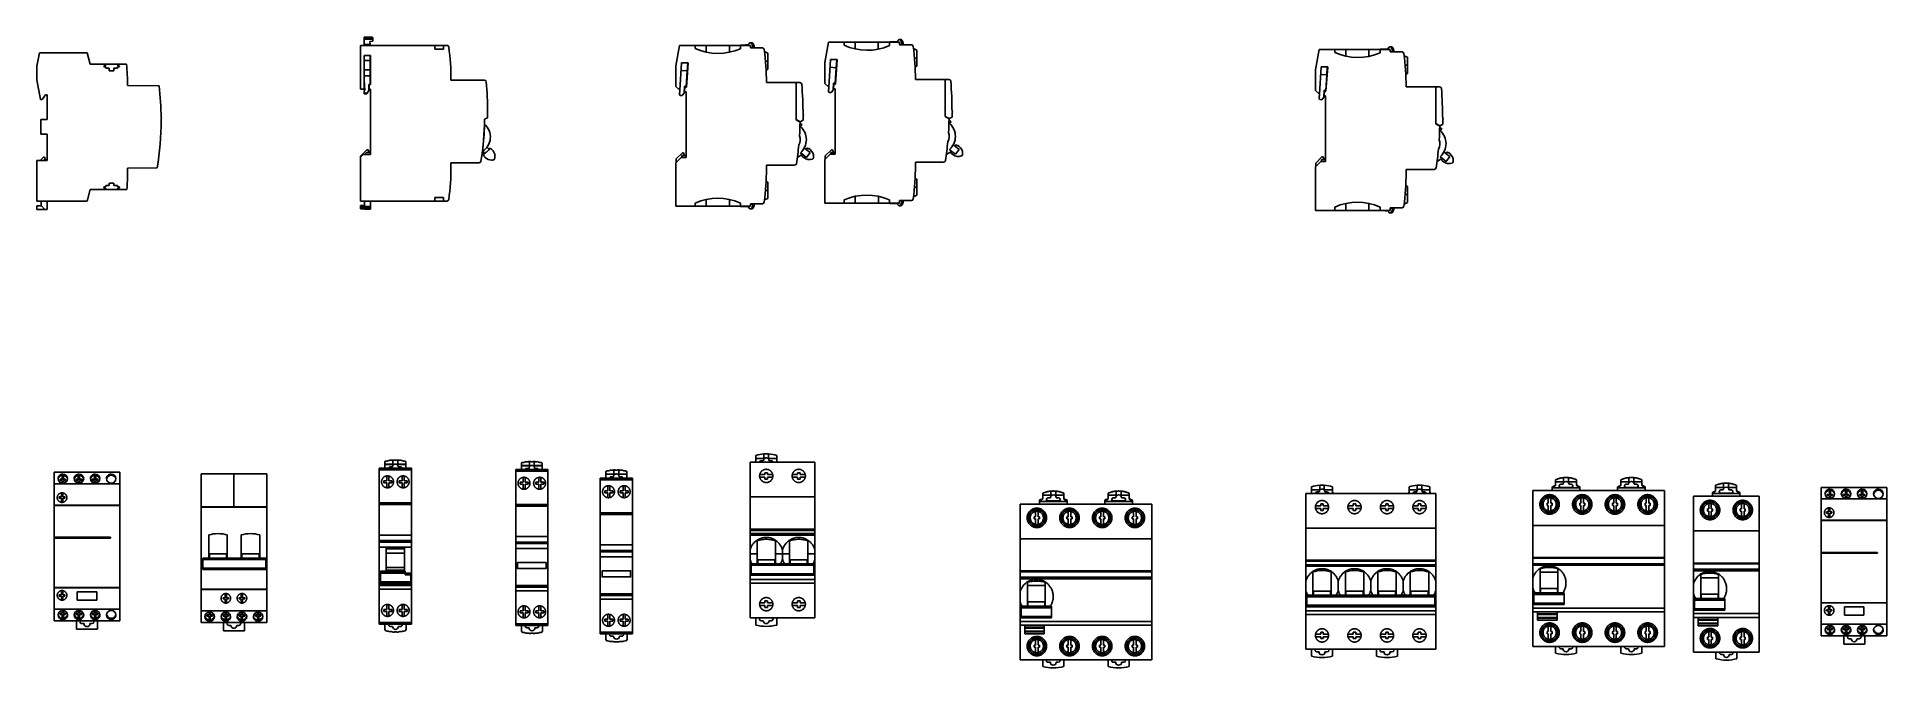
# Model space of a CAD drawing. Header units: millimetres. Extents: x 2268 to 4339, y 1619 to 2163.
# Drawn here: x 3179 to 4145, y 1774 to 2103 of the extents above; entities that cross this region are included whole.
import ezdxf

# ---------------------------------------------------------------- set-up
doc = ezdxf.new("R2010")
doc.units = ezdxf.units.MM
doc.layers.add('THICK', color=7, linetype='Continuous')

# ---------------------------------------------------------------- blocks, each defined once
blk = doc.blocks.new('A$Cf3ad2428')
at = {"layer": 'THICK'}
for p, q in [((0, 85.4), (0, 79.1)), ((0, 85.4), (35.8, 85.4)), ((4.4, 81.6), (3.2, 81.6)), ((3.2, 81.6), (3.2, 80.9)), ((4.4, 81.3), (3.2, 81.3)), ((3.2, 80.9), (4.4, 80.9)), ((4.4, 83.7), (4.4, 81.6)), ((4.4, 81.6), (4.4, 81.3)), ((4.4, 79.5), (4.4, 80.9)), ((4.7, 84.4), (4.7, 83.5)), ((5.1, 83.7), (5.1, 81.6)), ((5.1, 81.6), (5.1, 81.3)), ((6.2, 81.6), (5.1, 81.6)), ((6.2, 81.3), (5.1, 81.3)), ((5.1, 80.9), (6.2, 80.9)), ((5.1, 79.5), (5.1, 80.9)), ((6.2, 80.9), (6.2, 81.6)), ((13.2, 81.6), (12, 81.6)), ((12, 81.6), (12, 80.9)), ((13.2, 81.3), (12, 81.3)), ((12, 80.9), (13.2, 80.9)), ((13.2, 83.7), (13.2, 81.6)), ((13.2, 81.6), (13.2, 81.3)), ((13.2, 79.5), (13.2, 80.9)), ((13.5, 84.4), (13.5, 83.5)), ((13.9, 83.7), (13.9, 81.6)), ((13.9, 81.6), (13.9, 81.3)), ((15, 81.6), (13.9, 81.6)), ((15, 81.3), (13.9, 81.3)), ((13.9, 80.9), (15, 80.9)), ((13.9, 79.5), (13.9, 80.9)), ((15, 80.9), (15, 81.6)), ((22, 81.6), (20.8, 81.6)), ((20.8, 81.6), (20.8, 80.9)), ((22, 81.3), (20.8, 81.3)), ((20.8, 80.9), (22, 80.9)), ((22, 83.7), (22, 81.6)), ((22, 81.6), (22, 81.3)), ((22, 79.5), (22, 80.9)), ((22.3, 84.4), (22.3, 83.5)), ((22.7, 83.7), (22.7, 81.6)), ((22.7, 81.6), (22.7, 81.3)), ((23.8, 81.6), (22.7, 81.6)), ((23.8, 81.3), (22.7, 81.3)), ((22.7, 80.9), (23.8, 80.9)), ((22.7, 79.5), (22.7, 80.9)), ((23.8, 80.9), (23.8, 81.6)), ((31.1, 84.4), (31.1, 83.8)), ((35.8, 79.1), (35.8, 85.4)), ((0, 79.1), (0, 67.5)), ((0, 79.1), (35.8, 79.1)), ((1.7, 72), (1.8, 72.2)), ((1.7, 71.9), (1.7, 72)), ((1.7, 71.8), (1.7, 71.9)), ((1.7, 71.7), (1.7, 71.8)), ((1.7, 71.5), (1.7, 71.7)), ((1.7, 71.4), (1.7, 71.5)), ((1.7, 71.3), (1.7, 71.4)), ((1.7, 71.2), (1.7, 71.3)), ((1.8, 71.1), (1.7, 71.2)), ((1.8, 72.4), (1.9, 72.5)), ((1.8, 72.3), (1.8, 72.4)), ((1.8, 72.2), (1.8, 72.3)), ((1.8, 70.9), (1.8, 71.1)), ((1.8, 70.8), (1.8, 70.9)), ((1.9, 70.7), (1.8, 70.8)), ((1.9, 72.6), (2, 72.7)), ((1.9, 72.5), (1.9, 72.6)), ((1.9, 70.6), (1.9, 70.7)), ((2, 70.5), (1.9, 70.6)), ((2, 72.8), (2.1, 72.9)), ((2, 72.7), (2, 72.8)), ((2.1, 73), (2.2, 73.1)), ((2.1, 72.9), (2.1, 73)), ((2.2, 73.1), (2.3, 73.2)), ((2.3, 73.2), (2.4, 73.3)), ((2.4, 73.4), (2.5, 73.5)), ((2.4, 73.3), (2.4, 73.4)), ((2.5, 73.5), (2.6, 73.6)), ((2.6, 73.6), (2.7, 73.7)), ((2.7, 73.7), (2.8, 73.7)), ((2.8, 73.7), (2.9, 73.8)), ((2.8, 72), (2.8, 71.3)), ((4, 72), (2.8, 72)), ((2.8, 71.3), (4, 71.3)), ((2.9, 73.8), (3, 73.9)), ((3, 73.9), (3.1, 73.9)), ((3.1, 73.9), (3.2, 74)), ((3.2, 74), (3.4, 74)), ((3.4, 74), (3.5, 74.1)), ((3.5, 74.1), (3.6, 74.1)), ((3.6, 74.1), (3.7, 74.1)), ((3.7, 74.1), (3.8, 74.2)), ((3.8, 74.2), (3.9, 74.2)), ((3.9, 74.2), (4.1, 74.2)), ((4, 74.2), (4, 72)), ((4, 69), (4, 71.3)), ((4.1, 74.2), (4.2, 74.2)), ((4.2, 74.2), (4.3, 74.2)), ((4.3, 74.2), (4.4, 74.2)), ((4.4, 74.2), (4.5, 74.2)), ((4.5, 74.2), (4.7, 74.2)), ((4.7, 74.2), (4.8, 74.2)), ((4.7, 74.2), (4.7, 72)), ((5.8, 72), (4.7, 72)), ((4.7, 69), (4.7, 71.3)), ((4.7, 71.3), (5.8, 71.3)), ((4.8, 74.2), (4.9, 74.1)), ((4.9, 74.1), (5, 74.1)), ((5, 74.1), (5.1, 74.1)), ((5.1, 74.1), (5.3, 74)), ((5.3, 74), (5.4, 74)), ((5.4, 74), (5.5, 73.9)), ((5.5, 73.9), (5.6, 73.9)), ((5.6, 73.9), (5.7, 73.8)), ((5.7, 73.8), (5.8, 73.7)), ((5.8, 73.7), (5.9, 73.7)), ((5.8, 71.3), (5.8, 72)), ((5.9, 73.7), (6, 73.6)), ((6, 73.6), (6.1, 73.5)), ((6.1, 73.5), (6.2, 73.4)), ((6.2, 73.4), (6.2, 73.3)), ((6.2, 73.3), (6.3, 73.2)), ((6.3, 73.2), (6.4, 73.1)), ((6.4, 73.1), (6.5, 73)), ((6.5, 73), (6.5, 72.9)), ((6.5, 72.9), (6.6, 72.8)), ((6.6, 72.8), (6.7, 72.7)), ((6.7, 70.6), (6.6, 70.5)), ((6.7, 72.7), (6.7, 72.6)), ((6.7, 72.6), (6.7, 72.5)), ((6.7, 72.5), (6.8, 72.4)), ((6.8, 70.8), (6.7, 70.7)), ((6.7, 70.7), (6.7, 70.6)), ((6.8, 72.4), (6.8, 72.3)), ((6.8, 72.3), (6.8, 72.1)), ((6.8, 72.1), (6.9, 72)), ((6.9, 71.2), (6.8, 71)), ((6.8, 71), (6.8, 70.9)), ((6.8, 70.9), (6.8, 70.8)), ((6.9, 72), (6.9, 71.9)), ((6.9, 71.9), (6.9, 71.8)), ((6.9, 71.8), (6.9, 71.7)), ((6.9, 71.7), (6.9, 71.5)), ((6.9, 71.5), (6.9, 71.4)), ((6.9, 71.4), (6.9, 71.3)), ((6.9, 71.3), (6.9, 71.2)), ((35.8, 67.5), (35.8, 79.1)), ((0, 67.5), (0, 67.3)), ((35.8, 67.5), (0, 67.5)), ((0, 67.3), (0, 50)), ((0, 67.3), (35.8, 67.3)), ((2, 70.4), (2, 70.5)), ((2.1, 70.3), (2, 70.4)), ((2.1, 70.2), (2.1, 70.3)), ((2.2, 70.1), (2.1, 70.2)), ((2.3, 70), (2.2, 70.1)), ((2.4, 69.9), (2.3, 70)), ((2.4, 69.8), (2.4, 69.9)), ((2.5, 69.7), (2.4, 69.8)), ((2.6, 69.6), (2.5, 69.7)), ((2.7, 69.5), (2.6, 69.6)), ((2.8, 69.5), (2.7, 69.5)), ((2.9, 69.4), (2.8, 69.5)), ((3, 69.3), (2.9, 69.4)), ((3.1, 69.3), (3, 69.3)), ((3.2, 69.2), (3.1, 69.3)), ((3.3, 69.2), (3.2, 69.2)), ((3.5, 69.1), (3.3, 69.2)), ((3.6, 69.1), (3.5, 69.1)), ((3.7, 69.1), (3.6, 69.1)), ((3.8, 69), (3.7, 69.1)), ((3.9, 69), (3.8, 69)), ((4.1, 69), (3.9, 69)), ((4.2, 69), (4.1, 69)), ((4.3, 69), (4.2, 69)), ((4.4, 69), (4.3, 69)), ((4.5, 69), (4.4, 69)), ((4.7, 69), (4.5, 69)), ((4.8, 69), (4.7, 69)), ((4.9, 69.1), (4.8, 69)), ((5, 69.1), (4.9, 69.1)), ((5.1, 69.1), (5, 69.1)), ((5.3, 69.2), (5.1, 69.1)), ((5.4, 69.2), (5.3, 69.2)), ((5.5, 69.3), (5.4, 69.2)), ((5.6, 69.3), (5.5, 69.3)), ((5.7, 69.4), (5.6, 69.3)), ((5.8, 69.5), (5.7, 69.4)), ((5.9, 69.5), (5.8, 69.5)), ((6, 69.6), (5.9, 69.5)), ((6.1, 69.7), (6, 69.6)), ((6.2, 69.8), (6.1, 69.7)), ((6.3, 70), (6.2, 69.9)), ((6.2, 69.9), (6.2, 69.8)), ((6.4, 70.1), (6.3, 70)), ((6.5, 70.2), (6.4, 70.1)), ((6.6, 70.4), (6.5, 70.3)), ((6.5, 70.3), (6.5, 70.2)), ((6.6, 70.5), (6.6, 70.4)), ((35.8, 67.3), (35.8, 67.5)), ((35.8, 48.7), (35.8, 67.3)), ((0, 49.8), (0, 50)), ((0, 50), (30.7, 50)), ((0, 49.8), (0, 49.6)), ((30.7, 49.6), (0, 49.6)), ((0, 48.7), (0, 49.6)), ((0, 48.7), (0, 22.6)), ((30.7, 50), (30.7, 49.8)), ((30.7, 49.6), (30.7, 49.8)), ((35.8, 22.6), (35.8, 48.7)), ((35.8, 22.6), (0, 22.6)), ((0, 22.6), (0, 22.5)), ((0, 20.5), (0, 22.5)), ((0, 22.5), (35.8, 22.5)), ((0, 20.5), (0, 10.9)), ((2.5, 20.3), (2.4, 20.1)), ((2.6, 20.4), (2.5, 20.3)), ((2.8, 20.5), (2.6, 20.4)), ((2.9, 20.6), (2.8, 20.5)), ((3, 20.7), (2.9, 20.6)), ((3.1, 20.7), (3, 20.7)), ((3.3, 20.8), (3.1, 20.7)), ((3.4, 20.8), (3.3, 20.8)), ((3.6, 20.9), (3.4, 20.8)), ((3.7, 20.9), (3.6, 20.9)), ((3.9, 21), (3.7, 20.9)), ((4, 21), (3.9, 21)), ((4.2, 21), (4, 21)), ((4, 21), (4, 18.8)), ((4.3, 21), (4.2, 21)), ((4.4, 21), (4.3, 21)), ((4.6, 21), (4.4, 21)), ((4.7, 21), (4.6, 21)), ((4.9, 20.9), (4.7, 21)), ((4.7, 21), (4.7, 18.8)), ((5, 20.9), (4.9, 20.9)), ((5.2, 20.8), (5, 20.9)), ((5.3, 20.8), (5.2, 20.8)), ((5.5, 20.7), (5.3, 20.8)), ((5.6, 20.7), (5.5, 20.7)), ((5.7, 20.6), (5.6, 20.7)), ((5.8, 20.5), (5.7, 20.6)), ((6, 20.4), (5.8, 20.5)), ((6.1, 20.3), (6, 20.4)), ((6.2, 20.1), (6.1, 20.3)), ((12.6, 15.8), (12.6, 20.4)), ((23.2, 20.4), (12.6, 20.4)), ((23.2, 20.4), (23.2, 15.8)), ((35.8, 22.5), (35.8, 22.6)), ((35.8, 22.5), (35.8, 20.5)), ((35.8, 10.9), (35.8, 20.5)), ((0, 10.9), (0, 4.6)), ((35.8, 10.9), (0, 10.9)), ((1.8, 19), (1.7, 18.8)), ((1.7, 18.8), (1.7, 18.6)), ((1.7, 18.6), (1.7, 18.4)), ((1.7, 18.4), (1.7, 18.2)), ((1.7, 18.2), (1.7, 18)), ((1.7, 18), (1.8, 17.9)), ((1.9, 19.3), (1.8, 19.2)), ((1.8, 19.2), (1.8, 19)), ((1.8, 17.9), (1.8, 17.7)), ((1.8, 17.7), (1.9, 17.5)), ((2, 19.7), (1.9, 19.5)), ((1.9, 19.5), (1.9, 19.3)), ((1.9, 17.5), (1.9, 17.3)), ((1.9, 17.3), (2, 17.2)), ((2.1, 19.8), (2, 19.7)), ((2, 17.2), (2.1, 17)), ((2.2, 20), (2.1, 19.8)), ((2.1, 17), (2.2, 16.9)), ((2.4, 20.1), (2.2, 20)), ((2.2, 16.9), (2.3, 16.7)), ((2.3, 16.7), (2.5, 16.6)), ((2.5, 16.6), (2.6, 16.4)), ((2.6, 16.4), (2.7, 16.3)), ((2.7, 16.3), (2.9, 16.2)), ((2.8, 18.8), (2.8, 18.1)), ((4, 18.8), (2.8, 18.8)), ((2.8, 18.1), (4, 18.1)), ((2.9, 16.2), (3, 16.1)), ((3, 16.1), (3.2, 16)), ((3.2, 16), (3.4, 16)), ((3.4, 16), (3.6, 15.9)), ((3.6, 15.9), (3.7, 15.9)), ((3.7, 15.9), (3.9, 15.8)), ((3.9, 15.8), (4.1, 15.8)), ((4, 15.8), (4, 18.1)), ((4.1, 15.8), (4.3, 15.8)), ((4.3, 15.8), (4.5, 15.8)), ((4.4, 10.2), (4.4, 8.7)), ((4.5, 15.8), (4.7, 15.8)), ((5.8, 18.8), (4.7, 18.8)), ((4.7, 15.8), (4.7, 18.1)), ((4.7, 18.1), (5.8, 18.1)), ((4.7, 15.8), (4.9, 15.9)), ((4.9, 15.9), (5, 15.9)), ((5, 15.9), (5.2, 16)), ((5.1, 10.2), (5.1, 8.7)), ((5.2, 16), (5.4, 16)), ((5.4, 16), (5.6, 16.1)), ((5.6, 16.1), (5.7, 16.2)), ((5.7, 16.2), (5.9, 16.3)), ((5.8, 18.1), (5.8, 18.8)), ((5.9, 16.3), (6, 16.4)), ((6, 16.4), (6.1, 16.6)), ((6.1, 16.6), (6.3, 16.7)), ((6.4, 20), (6.2, 20.1)), ((6.3, 16.7), (6.4, 16.9)), ((6.5, 19.8), (6.4, 20)), ((6.4, 16.9), (6.5, 17)), ((6.6, 19.7), (6.5, 19.8)), ((6.5, 17), (6.6, 17.2)), ((6.7, 19.5), (6.6, 19.7)), ((6.6, 17.2), (6.7, 17.3)), ((6.7, 19.3), (6.7, 19.5)), ((6.8, 19.2), (6.7, 19.3)), ((6.7, 17.5), (6.8, 17.7)), ((6.7, 17.3), (6.7, 17.5)), ((6.8, 19), (6.8, 19.2)), ((6.9, 18.8), (6.8, 19)), ((6.8, 17.9), (6.9, 18)), ((6.8, 17.7), (6.8, 17.9)), ((6.9, 18.6), (6.9, 18.8)), ((6.9, 18.4), (6.9, 18.6)), ((6.9, 18.2), (6.9, 18.4)), ((6.9, 18), (6.9, 18.2)), ((12.6, 15.8), (23.2, 15.8)), ((13.2, 10.2), (13.2, 8.7)), ((13.9, 10.2), (13.9, 8.7)), ((22, 10.2), (22, 8.7)), ((22.7, 10.2), (22.7, 8.7)), ((35.8, 4.6), (35.8, 10.9)), ((0, 4.6), (35.8, 4.6)), ((4.4, 8.7), (3.2, 8.7)), ((3.2, 8.7), (3.2, 8.1)), ((3.2, 8.4), (4.4, 8.4)), ((3.2, 8.1), (4.4, 8.1)), ((4.4, 8.1), (4.4, 8.4)), ((4.4, 5.9), (4.4, 8.1)), ((4.7, 5.3), (4.7, 6.2)), ((6.2, 8.7), (5.1, 8.7)), ((5.1, 8.4), (6.2, 8.4)), ((5.1, 8.1), (5.1, 8.4)), ((5.1, 8.1), (6.2, 8.1)), ((5.1, 5.9), (5.1, 8.1)), ((6.2, 8.1), (6.2, 8.7)), ((13.2, 8.7), (12, 8.7)), ((12, 8.7), (12, 8.1)), ((12, 8.4), (13.2, 8.4)), ((12, 8.1), (13.2, 8.1)), ((12.2, 0), (12.2, 4.6)), ((23.7, 0), (12.2, 0)), ((13.2, 8.1), (13.2, 8.4)), ((13.2, 5.9), (13.2, 8.1)), ((13.5, 5.3), (13.5, 6.2)), ((15, 8.7), (13.9, 8.7)), ((13.9, 8.4), (15, 8.4)), ((13.9, 8.1), (13.9, 8.4)), ((13.9, 8.1), (15, 8.1)), ((13.9, 5.9), (13.9, 8.1)), ((15, 8.1), (15, 8.7)), ((15.2, 3), (16.3, 3)), ((19.5, 3), (20.7, 3)), ((22, 8.7), (20.8, 8.7)), ((20.8, 8.7), (20.8, 8.1)), ((20.8, 8.4), (22, 8.4)), ((20.8, 8.1), (22, 8.1)), ((22, 8.1), (22, 8.4)), ((22, 5.9), (22, 8.1)), ((22.3, 5.3), (22.3, 6.2)), ((23.8, 8.7), (22.7, 8.7)), ((22.7, 8.4), (23.8, 8.4)), ((22.7, 8.1), (22.7, 8.4)), ((22.7, 8.1), (23.8, 8.1)), ((22.7, 5.9), (22.7, 8.1)), ((23.7, 4.6), (23.7, 0)), ((23.8, 8.1), (23.8, 8.7)), ((31.1, 5.3), (31.1, 5.9))]:
    blk.add_line(p, q, dxfattribs=at)
for centre, radius, start, end in [((15.2, 4), 1, 143.1301, 180), ((15.2, 4), 1, 180, 270), ((17.9, 3), 1.6, 180, 0), ((20.7, 4), 1, 270, 0), ((20.7, 4), 1, 0, 36.8699)]:
    blk.add_arc(centre, radius, start, end, dxfattribs=at)
for centre, major_axis, start_param, end_param in [((4.7, 81.9), (2.58, 0), 1.570796, 3.141593), ((4.7, 81.3), (-2.58, 0), -1.434452, -0.130442), ((4.7, 81.9), (2.58, 0), 3.141593, 4.712389), ((4.7, 81), (-2.58, 0), -1.570796, -1.434452), ((4.7, 81.9), (2.58, 0), 0, 1.570796), ((4.7, 81), (-2.58, 0), -1.707141, -1.570796), ((4.7, 81.9), (2.58, 0), -1.570796, 0), ((4.7, 81.3), (-2.58, 0), -3.011151, -1.707141), ((13.5, 81.9), (2.58, 0), 1.570796, 3.141593), ((13.5, 81.3), (-2.58, 0), -1.434452, -0.130442), ((13.5, 81.9), (2.58, 0), 3.141593, 4.712389), ((13.5, 81), (-2.58, 0), -1.570796, -1.434452), ((13.5, 81.9), (2.58, 0), 0, 1.570796), ((13.5, 81), (-2.58, 0), -1.707141, -1.570796), ((13.5, 81.9), (2.58, 0), -1.570796, 0), ((13.5, 81.3), (-2.58, 0), -3.011151, -1.707141), ((22.3, 81.9), (2.58, 0), 1.570796, 3.141593), ((22.3, 81.3), (-2.58, 0), -1.434452, -0.130442), ((22.3, 81.9), (2.58, 0), 3.141593, 4.712389), ((22.3, 81), (-2.58, 0), -1.570796, -1.434452), ((22.3, 81.9), (2.58, 0), 0, 1.570796), ((22.3, 81), (-2.58, 0), -1.707141, -1.570796), ((22.3, 81.9), (2.58, 0), -1.570796, 0), ((22.3, 81.3), (-2.58, 0), -3.011151, -1.707141), ((31.1, 81.9), (2.58, 0), 1.570796, 3.141593), ((31.1, 81.3), (-2.58, 0), -1.570796, -0.130442), ((31.1, 81.9), (2.58, 0), 3.141593, 4.712389), ((31.1, 81.9), (2.58, 0), 0, 1.570796), ((31.1, 81.3), (-2.58, 0), -3.011151, -1.570796), ((31.1, 81.9), (2.58, 0), -1.570796, 0), ((4.7, 7.8), (-2.58, 0), -1.570796, 0), ((4.7, 7.8), (-2.58, 0), 3.141593, 4.712389), ((13.5, 7.8), (-2.58, 0), -1.570796, 0), ((13.5, 7.8), (-2.58, 0), 3.141593, 4.712389), ((22.3, 7.8), (-2.58, 0), -1.570796, 0), ((22.3, 7.8), (-2.58, 0), 3.141593, 4.712389), ((31.1, 7.8), (-2.58, 0), -1.570796, 0), ((31.1, 7.8), (-2.58, 0), 3.141593, 4.712389), ((4.7, 8.4), (2.58, 0), -3.011151, -1.707141), ((4.7, 7.8), (-2.58, 0), 0, 1.570796), ((4.7, 8.7), (2.58, 0), -1.707141, -1.570796), ((4.7, 7.8), (-2.58, 0), 1.570796, 3.141593), ((4.7, 8.7), (2.58, 0), -1.570796, -1.434452), ((4.7, 8.4), (2.58, 0), -1.434452, -0.130442), ((13.5, 8.4), (2.58, 0), -3.011151, -1.707141), ((13.5, 7.8), (-2.58, 0), 0, 1.570796), ((13.5, 8.7), (2.58, 0), -1.707141, -1.570796), ((13.5, 7.8), (-2.58, 0), 1.570796, 3.141593), ((13.5, 8.7), (2.58, 0), -1.570796, -1.434452), ((13.5, 8.4), (2.58, 0), -1.434452, -0.130442), ((22.3, 8.4), (2.58, 0), -3.011151, -1.707141), ((22.3, 7.8), (-2.58, 0), 0, 1.570796), ((22.3, 8.7), (2.58, 0), -1.707141, -1.570796), ((22.3, 7.8), (-2.58, 0), 1.570796, 3.141593), ((22.3, 8.7), (2.58, 0), -1.570796, -1.434452), ((22.3, 8.4), (2.58, 0), -1.434452, -0.130442), ((31.1, 8.4), (2.58, 0), -3.011151, -1.570796), ((31.1, 7.8), (-2.58, 0), 0, 1.570796), ((31.1, 8.4), (2.58, 0), -1.570796, -0.130442), ((31.1, 7.8), (-2.58, 0), 1.570796, 3.141593)]:
    blk.add_ellipse(centre, major_axis=major_axis, ratio=0.965926, start_param=start_param, end_param=end_param, dxfattribs=at)

msp = doc.modelspace()

# ---------------------------------------------------------------- linework, layer by layer
for p, q in [((3179.36, 2087.82), (3180.6, 2094.81)), ((3180.6, 2094.81), (3205.45, 2094.81)), ((3205.45, 2094.81), (3207.07, 2088.78)), ((3386.97, 2098.64), (3348.13, 2098.64)), ((3348.13, 2098.64), (3348.13, 2075.75)), ((3350.05, 2102.82), (3350.05, 2102.97)), ((3350.05, 2102.97), (3353.68, 2102.97)), ((3350.05, 2102.74), (3350.05, 2102.82)), ((3350.05, 2102.82), (3354.46, 2102.82)), ((3350.05, 2102.74), (3354.47, 2102.74)), ((3350.05, 2102.38), (3350.05, 2102.74)), ((3350.05, 2102.38), (3354.49, 2102.38)), ((3350.05, 2102.3), (3350.05, 2102.38)), ((3350.05, 2101.89), (3350.05, 2102.3)), ((3350.05, 2102.3), (3354.5, 2102.3)), ((3350.05, 2099.12), (3350.05, 2101.89)), ((3350.05, 2101.89), (3354.53, 2101.89)), ((3350.05, 2098.64), (3350.05, 2099.12)), ((3350.05, 2099.12), (3353.13, 2099.12)), ((3354.61, 2100.76), (3353.02, 2100.65)), ((3353.13, 2099.12), (3353.02, 2100.65)), ((3353.13, 2099.12), (3353.14, 2099.04)), ((3353.14, 2099.04), (3353.14, 2098.96)), ((3353.14, 2098.96), (3353.15, 2098.89)), ((3353.15, 2098.89), (3353.15, 2098.82)), ((3353.15, 2098.82), (3353.16, 2098.76)), ((3353.16, 2098.76), (3353.16, 2098.7)), ((3353.16, 2098.7), (3353.16, 2098.64)), ((3354.45, 2102.97), (3353.68, 2102.97)), ((3354.46, 2102.94), (3354.45, 2102.97)), ((3354.46, 2102.91), (3354.46, 2102.94)), ((3354.46, 2102.88), (3354.46, 2102.91)), ((3354.46, 2102.86), (3354.46, 2102.88)), ((3354.46, 2102.84), (3354.46, 2102.86)), ((3354.46, 2102.82), (3354.46, 2102.84)), ((3354.47, 2102.74), (3354.46, 2102.82)), ((3354.47, 2102.67), (3354.47, 2102.74)), ((3354.48, 2102.6), (3354.47, 2102.67)), ((3354.48, 2102.54), (3354.48, 2102.6)), ((3354.49, 2102.49), (3354.48, 2102.54)), ((3354.49, 2102.45), (3354.49, 2102.49)), ((3354.49, 2102.42), (3354.49, 2102.45)), ((3354.49, 2102.4), (3354.49, 2102.42)), ((3354.49, 2102.38), (3354.49, 2102.4)), ((3354.5, 2102.3), (3354.49, 2102.38)), ((3354.5, 2102.29), (3354.5, 2102.3)), ((3354.5, 2102.28), (3354.5, 2102.29)), ((3354.5, 2102.27), (3354.5, 2102.28)), ((3354.5, 2102.26), (3354.5, 2102.27)), ((3354.5, 2102.25), (3354.5, 2102.26)), ((3354.5, 2102.24), (3354.5, 2102.25)), ((3354.51, 2102.22), (3354.5, 2102.24)), ((3354.51, 2102.21), (3354.51, 2102.22)), ((3354.51, 2102.19), (3354.51, 2102.21)), ((3354.51, 2102.18), (3354.51, 2102.19)), ((3354.51, 2102.16), (3354.51, 2102.18)), ((3354.51, 2102.14), (3354.51, 2102.16)), ((3354.51, 2102.12), (3354.51, 2102.14)), ((3354.51, 2102.1), (3354.51, 2102.12)), ((3354.52, 2102.08), (3354.51, 2102.1)), ((3354.52, 2102.06), (3354.52, 2102.08)), ((3354.52, 2102.04), (3354.52, 2102.06)), ((3354.52, 2102.02), (3354.52, 2102.04)), ((3354.52, 2101.99), (3354.52, 2102.02)), ((3354.52, 2101.97), (3354.52, 2101.99)), ((3354.53, 2101.94), (3354.52, 2101.97)), ((3354.53, 2101.92), (3354.53, 2101.94)), ((3354.53, 2101.89), (3354.53, 2101.92)), ((3354.61, 2100.76), (3354.53, 2101.89)), ((3386.97, 2098.64), (3386.97, 2096.73)), ((3391.37, 2098.64), (3386.97, 2098.64)), ((3386.97, 2096.73), (3391.37, 2096.73)), ((3391.37, 2098.64), (3391.37, 2096.73)), ((3393.24, 2098.64), (3391.37, 2098.64)), ((3512.7, 2088.02), (3514.57, 2098.64)), ((3514.57, 2098.64), (3522.75, 2098.64)), ((3522.75, 2098.64), (3522.75, 2097.04)), ((3528.45, 2098.64), (3522.75, 2098.64)), ((3528.45, 2098.64), (3528.45, 2095.12)), ((3540.57, 2098.64), (3528.45, 2098.64)), ((3540.57, 2098.64), (3540.57, 2095.03)), ((3546.31, 2098.64), (3540.57, 2098.64)), ((3546.31, 2098.64), (3551.53, 2098.64)), ((3546.31, 2098.64), (3546.31, 2096.87)), ((3546.38, 2098.64), (3546.39, 2098.66)), ((3546.39, 2098.66), (3546.4, 2098.68)), ((3546.4, 2098.68), (3546.41, 2098.69)), ((3546.41, 2098.69), (3546.42, 2098.71)), ((3546.42, 2098.71), (3546.44, 2098.72)), ((3546.44, 2098.72), (3546.45, 2098.74)), ((3546.45, 2098.74), (3546.47, 2098.75)), ((3546.47, 2098.75), (3546.49, 2098.76)), ((3546.49, 2098.76), (3546.5, 2098.77)), ((3546.5, 2098.77), (3546.52, 2098.77)), ((3546.52, 2098.77), (3546.54, 2098.78)), ((3546.54, 2098.78), (3546.56, 2098.78)), ((3546.56, 2098.78), (3546.58, 2098.79)), ((3546.58, 2098.79), (3546.6, 2098.79)), ((3546.6, 2098.79), (3546.62, 2098.79)), ((3546.6, 2098.79), (3546.72, 2098.79)), ((3546.62, 2098.79), (3546.64, 2098.78)), ((3546.64, 2098.78), (3546.66, 2098.78)), ((3546.66, 2098.78), (3546.68, 2098.77)), ((3546.68, 2098.77), (3546.7, 2098.77)), ((3546.7, 2098.77), (3546.72, 2098.76)), ((3546.72, 2098.79), (3546.84, 2098.79)), ((3546.72, 2098.76), (3546.74, 2098.75)), ((3546.74, 2098.75), (3546.75, 2098.73)), ((3546.75, 2098.73), (3546.77, 2098.72)), ((3546.77, 2098.72), (3546.78, 2098.7)), ((3546.78, 2098.7), (3546.8, 2098.69)), ((3546.8, 2098.69), (3546.81, 2098.67)), ((3546.81, 2098.67), (3546.82, 2098.65)), ((3546.82, 2098.65), (3546.82, 2098.65)), ((3546.82, 2098.65), (3546.82, 2098.65)), ((3546.82, 2098.65), (3546.82, 2098.65)), ((3546.82, 2098.65), (3546.82, 2098.64)), ((3546.82, 2098.65), (3546.98, 2098.65)), ((3546.82, 2098.64), (3546.82, 2098.64)), ((3546.82, 2098.64), (3546.82, 2098.64)), ((3546.84, 2098.79), (3546.94, 2098.79)), ((3546.94, 2098.79), (3547.03, 2098.79)), ((3546.98, 2098.65), (3547.12, 2098.65)), ((3547.03, 2098.79), (3547.11, 2098.79)), ((3547.11, 2098.79), (3547.18, 2098.79)), ((3547.12, 2098.65), (3547.24, 2098.65)), ((3547.18, 2098.79), (3547.24, 2098.79)), ((3547.24, 2098.79), (3547.28, 2098.79)), ((3547.24, 2098.65), (3547.35, 2098.65)), ((3547.28, 2098.79), (3547.32, 2098.79)), ((3547.32, 2098.79), (3547.35, 2098.79)), ((3547.35, 2098.79), (3547.36, 2098.79)), ((3547.35, 2098.65), (3547.43, 2098.65)), ((3547.36, 2098.79), (3547.37, 2098.79)), ((3547.37, 2098.79), (3547.4, 2098.79)), ((3547.4, 2098.79), (3547.43, 2098.78)), ((3547.43, 2098.78), (3547.45, 2098.77)), ((3547.43, 2098.65), (3547.5, 2098.65)), ((3547.45, 2098.77), (3547.46, 2098.77)), ((3547.46, 2098.77), (3547.48, 2098.76)), ((3547.48, 2098.76), (3547.49, 2098.75)), ((3547.49, 2098.75), (3547.52, 2098.73)), ((3547.5, 2098.65), (3547.55, 2098.65)), ((3547.52, 2098.73), (3547.54, 2098.71)), ((3547.54, 2098.71), (3547.57, 2098.68)), ((3547.55, 2098.65), (3547.57, 2098.65)), ((3547.57, 2098.68), (3547.58, 2098.67)), ((3547.57, 2098.65), (3547.58, 2098.65)), ((3547.58, 2098.67), (3547.58, 2098.65)), ((3547.58, 2098.64), (3547.58, 2098.64)), ((3547.58, 2098.64), (3547.58, 2098.65)), ((3547.58, 2098.65), (3547.58, 2098.65)), ((3547.58, 2098.65), (3547.58, 2098.65)), ((3547.58, 2098.65), (3547.59, 2098.65)), ((3547.58, 2098.65), (3547.58, 2098.65)), ((3547.58, 2098.65), (3547.58, 2098.65)), ((3547.58, 2098.65), (3547.58, 2098.65)), ((3547.58, 2098.65), (3547.58, 2098.65)), ((3547.58, 2098.65), (3547.58, 2098.65)), ((3547.58, 2098.65), (3547.58, 2098.65)), ((3547.58, 2098.64), (3547.58, 2098.64)), ((3547.59, 2098.67), (3547.6, 2098.68)), ((3547.59, 2098.65), (3547.59, 2098.67)), ((3547.6, 2098.68), (3547.61, 2098.69)), ((3547.61, 2098.69), (3547.62, 2098.71)), ((3547.62, 2098.71), (3547.63, 2098.72)), ((3547.63, 2098.72), (3547.64, 2098.73)), ((3547.64, 2098.73), (3547.65, 2098.74)), ((3547.65, 2098.74), (3547.67, 2098.75)), ((3547.67, 2098.75), (3547.68, 2098.76)), ((3547.68, 2098.76), (3547.69, 2098.76)), ((3547.69, 2098.76), (3547.71, 2098.77)), ((3547.71, 2098.77), (3547.72, 2098.77)), ((3547.72, 2098.77), (3547.74, 2098.78)), ((3547.74, 2098.78), (3547.75, 2098.78)), ((3547.75, 2098.78), (3547.77, 2098.79)), ((3547.77, 2098.79), (3547.78, 2098.79)), ((3547.78, 2098.79), (3547.8, 2098.79)), ((3547.8, 2098.79), (3547.82, 2098.79)), ((3547.8, 2098.79), (3547.92, 2098.79)), ((3547.82, 2098.79), (3547.83, 2098.79)), ((3547.83, 2098.79), (3547.85, 2098.78)), ((3547.85, 2098.78), (3547.86, 2098.78)), ((3547.86, 2098.78), (3547.88, 2098.77)), ((3547.88, 2098.77), (3547.89, 2098.77)), ((3547.89, 2098.77), (3547.91, 2098.76)), ((3547.91, 2098.76), (3547.92, 2098.76)), ((3547.92, 2098.79), (3548.03, 2098.79)), ((3547.92, 2098.76), (3547.93, 2098.75)), ((3547.93, 2098.75), (3547.95, 2098.74)), ((3547.95, 2098.74), (3547.96, 2098.73)), ((3547.96, 2098.73), (3547.97, 2098.72)), ((3547.97, 2098.72), (3547.98, 2098.71)), ((3547.98, 2098.71), (3547.99, 2098.69)), ((3547.99, 2098.69), (3548, 2098.68)), ((3548, 2098.68), (3548.01, 2098.67)), ((3548.01, 2098.67), (3548.01, 2098.65)), ((3548.01, 2098.65), (3548.02, 2098.65)), ((3548.01, 2098.65), (3548.18, 2098.65)), ((3548.02, 2098.65), (3548.02, 2098.65)), ((3548.02, 2098.65), (3548.02, 2098.65)), ((3548.02, 2098.65), (3548.02, 2098.64)), ((3548.02, 2098.64), (3548.02, 2098.64)), ((3548.02, 2098.64), (3548.02, 2098.64)), ((3548.03, 2098.79), (3548.13, 2098.79)), ((3548.13, 2098.79), (3548.23, 2098.79)), ((3548.18, 2098.65), (3548.33, 2098.65)), ((3548.23, 2098.79), (3548.31, 2098.79)), ((3548.31, 2098.79), (3548.37, 2098.79)), ((3548.33, 2098.65), (3548.46, 2098.65)), ((3548.37, 2098.79), (3548.43, 2098.79)), ((3548.43, 2098.79), (3548.48, 2098.79)), ((3548.46, 2098.65), (3548.56, 2098.65)), ((3548.48, 2098.79), (3548.52, 2098.79)), ((3548.52, 2098.79), (3548.54, 2098.79)), ((3548.54, 2098.79), (3548.56, 2098.79)), ((3548.56, 2098.79), (3548.57, 2098.79)), ((3548.56, 2098.65), (3548.65, 2098.65)), ((3548.57, 2098.79), (3548.6, 2098.78)), ((3548.6, 2098.78), (3548.64, 2098.78)), ((3548.64, 2098.78), (3548.67, 2098.76)), ((3548.65, 2098.65), (3548.71, 2098.65)), ((3548.67, 2098.76), (3548.71, 2098.74)), ((3548.71, 2098.74), (3548.73, 2098.72)), ((3548.71, 2098.65), (3548.76, 2098.65)), ((3548.73, 2098.72), (3548.76, 2098.69)), ((3548.76, 2098.69), (3548.78, 2098.66)), ((3548.76, 2098.65), (3548.78, 2098.65)), ((3548.77, 2098.64), (3548.77, 2098.65)), ((3548.77, 2098.65), (3548.78, 2098.65)), ((3548.77, 2098.64), (3548.77, 2098.64)), ((3548.78, 2098.66), (3548.79, 2098.68)), ((3548.78, 2098.65), (3548.78, 2098.66)), ((3548.78, 2098.66), (3548.78, 2098.66)), ((3548.78, 2098.66), (3548.78, 2098.66)), ((3548.79, 2098.68), (3548.8, 2098.7)), ((3548.8, 2098.7), (3548.81, 2098.71)), ((3548.81, 2098.71), (3548.82, 2098.73)), ((3548.82, 2098.73), (3548.83, 2098.74)), ((3548.83, 2098.74), (3548.85, 2098.76)), ((3548.85, 2098.76), (3548.86, 2098.77)), ((3548.86, 2098.77), (3548.88, 2098.78)), ((3548.88, 2098.78), (3548.9, 2098.79)), ((3548.9, 2098.79), (3548.91, 2098.8)), ((3548.91, 2098.8), (3548.93, 2098.81)), ((3548.93, 2098.81), (3548.95, 2098.82)), ((3548.95, 2098.82), (3548.97, 2098.82)), ((3548.97, 2098.82), (3548.99, 2098.83)), ((3548.99, 2098.83), (3549.01, 2098.83)), ((3549.01, 2098.83), (3549.03, 2098.83)), ((3549.03, 2098.83), (3549.04, 2098.84)), ((3549.04, 2098.84), (3549.06, 2098.83)), ((3549.04, 2098.84), (3549.17, 2098.84)), ((3549.06, 2098.83), (3549.08, 2098.83)), ((3549.08, 2098.83), (3549.1, 2098.83)), ((3549.1, 2098.83), (3549.12, 2098.82)), ((3549.12, 2098.82), (3549.14, 2098.82)), ((3549.14, 2098.82), (3549.16, 2098.81)), ((3549.16, 2098.81), (3549.18, 2098.8)), ((3549.17, 2098.84), (3549.28, 2098.84)), ((3549.18, 2098.8), (3549.19, 2098.79)), ((3549.19, 2098.79), (3549.21, 2098.78)), ((3549.21, 2098.78), (3549.23, 2098.77)), ((3549.23, 2098.77), (3549.24, 2098.76)), ((3549.24, 2098.76), (3549.25, 2098.74)), ((3549.25, 2098.74), (3549.27, 2098.73)), ((3549.27, 2098.73), (3549.28, 2098.71)), ((3549.28, 2098.84), (3549.38, 2098.84)), ((3549.28, 2098.71), (3549.29, 2098.7)), ((3549.29, 2098.7), (3549.3, 2098.68)), ((3549.3, 2098.68), (3549.31, 2098.66)), ((3549.31, 2098.66), (3549.31, 2098.66)), ((3549.31, 2098.66), (3549.31, 2098.66)), ((3549.31, 2098.66), (3549.31, 2098.65)), ((3549.31, 2098.66), (3549.47, 2098.66)), ((3549.31, 2098.65), (3549.32, 2098.65)), ((3549.32, 2098.65), (3549.32, 2098.64)), ((3549.32, 2098.64), (3549.32, 2098.64)), ((3549.38, 2098.84), (3549.47, 2098.84)), ((3549.47, 2098.84), (3549.55, 2098.84)), ((3549.47, 2098.66), (3549.62, 2098.66)), ((3549.55, 2098.84), (3549.62, 2098.84)), ((3549.62, 2098.84), (3549.68, 2098.84)), ((3549.62, 2098.66), (3549.75, 2098.66)), ((3549.68, 2098.84), (3549.73, 2098.84)), ((3549.73, 2098.84), (3549.76, 2098.84)), ((3549.75, 2098.66), (3549.85, 2098.66)), ((3549.76, 2098.84), (3549.79, 2098.84)), ((3549.79, 2098.84), (3549.81, 2098.84)), ((3549.81, 2098.84), (3549.83, 2098.83)), ((3549.81, 2098.84), (3549.81, 2098.84)), ((3549.83, 2098.83), (3549.85, 2098.83)), ((3549.85, 2098.83), (3549.87, 2098.83)), ((3549.85, 2098.66), (3549.94, 2098.66)), ((3549.87, 2098.83), (3549.9, 2098.82)), ((3549.9, 2098.82), (3549.92, 2098.82)), ((3549.92, 2098.82), (3549.93, 2098.81)), ((3549.93, 2098.81), (3549.95, 2098.8)), ((3549.94, 2098.66), (3550, 2098.66)), ((3549.95, 2098.8), (3549.97, 2098.79)), ((3549.97, 2098.79), (3549.99, 2098.77)), ((3549.99, 2098.77), (3550.01, 2098.76)), ((3549.99, 2098.64), (3550.06, 2098.67)), ((3550, 2098.66), (3550.05, 2098.66)), ((3550.01, 2098.76), (3550.02, 2098.74)), ((3550.02, 2098.74), (3550.03, 2098.73)), ((3550.03, 2098.73), (3550.05, 2098.71)), ((3550.05, 2098.71), (3550.06, 2098.69)), ((3550.06, 2098.67), (3550.13, 2098.71)), ((3550.06, 2098.69), (3550.07, 2098.67)), ((3550.13, 2098.71), (3550.2, 2098.75)), ((3550.2, 2098.75), (3550.27, 2098.79)), ((3550.27, 2098.79), (3550.33, 2098.84)), ((3550.33, 2098.84), (3550.39, 2098.89)), ((3550.39, 2098.89), (3550.44, 2098.94)), ((3550.44, 2098.94), (3550.5, 2099)), ((3550.5, 2099), (3550.55, 2099.06)), ((3550.55, 2099.06), (3550.59, 2099.13)), ((3550.59, 2099.13), (3550.63, 2099.19)), ((3550.63, 2099.19), (3550.87, 2099.6)), ((3550.87, 2099.6), (3550.89, 2099.64)), ((3550.89, 2099.64), (3550.92, 2099.68)), ((3550.92, 2099.68), (3550.95, 2099.72)), ((3550.95, 2099.72), (3550.98, 2099.75)), ((3550.98, 2099.75), (3551.01, 2099.78)), ((3551.01, 2099.78), (3551.05, 2099.82)), ((3551.05, 2099.82), (3551.09, 2099.84)), ((3551.09, 2099.84), (3551.13, 2099.87)), ((3551.13, 2099.87), (3551.17, 2099.89)), ((3551.17, 2099.89), (3551.21, 2099.91)), ((3551.21, 2099.91), (3551.25, 2099.93)), ((3551.25, 2099.93), (3551.3, 2099.95)), ((3551.3, 2099.95), (3551.34, 2099.96)), ((3551.34, 2099.96), (3551.39, 2099.97)), ((3551.39, 2099.97), (3551.44, 2099.98)), ((3551.44, 2099.98), (3551.48, 2099.98)), ((3551.48, 2099.98), (3551.53, 2099.98)), ((3551.53, 2099.98), (3551.58, 2099.98)), ((3551.53, 2099.98), (3551.65, 2099.98)), ((3551.53, 2098.64), (3551.53, 2097.3)), ((3551.87, 2097.49), (3551.53, 2097.36)), ((3551.53, 2097.3), (3557.8, 2097.3)), ((3551.58, 2099.98), (3551.62, 2099.98)), ((3551.62, 2099.98), (3551.67, 2099.97)), ((3551.65, 2099.98), (3551.76, 2099.98)), ((3551.67, 2099.97), (3551.72, 2099.96)), ((3551.72, 2099.96), (3551.76, 2099.95)), ((3551.76, 2099.98), (3551.87, 2099.98)), ((3551.76, 2099.95), (3551.81, 2099.93)), ((3551.81, 2099.93), (3551.85, 2099.91)), ((3551.85, 2099.91), (3551.89, 2099.89)), ((3551.87, 2099.98), (3551.96, 2099.98)), ((3552.35, 2097.49), (3551.87, 2097.49)), ((3551.89, 2099.89), (3551.93, 2099.87)), ((3551.93, 2099.87), (3551.97, 2099.84)), ((3551.96, 2099.98), (3552.04, 2099.98)), ((3551.97, 2099.84), (3552.01, 2099.82)), ((3552.01, 2099.82), (3552.05, 2099.78)), ((3552.04, 2099.98), (3552.11, 2099.98)), ((3552.05, 2099.78), (3552.08, 2099.75)), ((3552.08, 2099.75), (3552.11, 2099.72)), ((3552.11, 2099.98), (3552.16, 2099.98)), ((3552.11, 2099.72), (3552.14, 2099.68)), ((3552.14, 2099.68), (3552.17, 2099.64)), ((3552.16, 2099.98), (3552.21, 2099.98)), ((3552.2, 2097.32), (3552.16, 2097.3)), ((3552.17, 2099.64), (3552.19, 2099.6)), ((3552.19, 2099.6), (3552.31, 2099.38)), ((3552.19, 2099.6), (3552.35, 2099.6)), ((3552.24, 2097.34), (3552.2, 2097.32)), ((3552.21, 2099.98), (3552.25, 2099.98)), ((3552.28, 2097.35), (3552.24, 2097.34)), ((3552.25, 2099.98), (3552.28, 2099.98)), ((3552.28, 2099.98), (3552.29, 2099.98)), ((3552.32, 2097.37), (3552.28, 2097.35)), ((3552.29, 2099.98), (3552.3, 2099.98)), ((3552.3, 2099.98), (3552.35, 2099.98)), ((3552.31, 2099.38), (3552.43, 2099.16)), ((3552.36, 2097.38), (3552.32, 2097.37)), ((3552.35, 2099.98), (3552.46, 2099.97)), ((3552.35, 2099.6), (3552.5, 2099.6)), ((3552.37, 2097.5), (3552.35, 2097.49)), ((3552.35, 2097.49), (3552.51, 2097.49)), ((3552.4, 2097.4), (3552.36, 2097.38)), ((3552.39, 2097.5), (3552.37, 2097.5)), ((3552.41, 2097.5), (3552.39, 2097.5)), ((3552.44, 2097.41), (3552.4, 2097.4)), ((3552.43, 2097.5), (3552.41, 2097.5)), ((3552.43, 2099.16), (3552.53, 2098.93)), ((3552.46, 2097.51), (3552.43, 2097.5)), ((3552.48, 2097.43), (3552.44, 2097.41)), ((3552.46, 2099.97), (3552.56, 2099.94)), ((3552.48, 2097.51), (3552.46, 2097.51)), ((3552.5, 2097.52), (3552.48, 2097.51)), ((3552.52, 2097.45), (3552.48, 2097.43)), ((3552.5, 2099.6), (3552.62, 2099.6)), ((3552.52, 2097.53), (3552.5, 2097.52)), ((3552.51, 2097.49), (3552.65, 2097.49)), ((3552.54, 2097.53), (3552.52, 2097.53)), ((3552.56, 2097.46), (3552.52, 2097.45)), ((3552.53, 2098.93), (3552.62, 2098.69)), ((3552.56, 2097.54), (3552.54, 2097.53)), ((3552.56, 2099.94), (3552.66, 2099.9)), ((3552.58, 2097.55), (3552.56, 2097.54)), ((3552.6, 2097.48), (3552.56, 2097.46)), ((3552.59, 2097.56), (3552.58, 2097.55)), ((3552.61, 2097.57), (3552.59, 2097.56)), ((3552.64, 2097.49), (3552.6, 2097.48)), ((3552.63, 2097.59), (3552.61, 2097.57)), ((3552.62, 2099.6), (3552.72, 2099.6)), ((3552.62, 2098.69), (3552.7, 2098.46)), ((3552.65, 2097.6), (3552.63, 2097.59)), ((3552.66, 2097.61), (3552.65, 2097.6)), ((3552.65, 2097.49), (3552.77, 2097.49)), ((3552.66, 2099.9), (3552.75, 2099.84)), ((3552.68, 2097.63), (3552.66, 2097.61)), ((3552.69, 2097.64), (3552.68, 2097.63)), ((3552.71, 2097.66), (3552.69, 2097.64)), ((3552.7, 2098.46), (3552.77, 2098.22)), ((3552.72, 2097.68), (3552.71, 2097.66)), ((3552.72, 2099.6), (3552.81, 2099.6)), ((3552.74, 2097.69), (3552.72, 2097.68)), ((3552.75, 2097.71), (3552.74, 2097.69)), ((3552.75, 2099.84), (3552.83, 2099.77)), ((3552.76, 2097.73), (3552.75, 2097.71)), ((3552.77, 2097.75), (3552.76, 2097.73)), ((3552.77, 2098.22), (3552.83, 2097.97)), ((3552.78, 2097.77), (3552.77, 2097.75)), ((3552.77, 2097.49), (3552.88, 2097.49)), ((3552.79, 2097.79), (3552.78, 2097.77)), ((3552.8, 2097.81), (3552.79, 2097.79)), ((3552.81, 2097.85), (3552.8, 2097.83)), ((3552.8, 2097.83), (3552.8, 2097.81)), ((3552.81, 2099.6), (3552.88, 2099.6)), ((3552.82, 2097.87), (3552.81, 2097.85)), ((3552.83, 2097.93), (3552.82, 2097.91)), ((3552.82, 2097.91), (3552.82, 2097.89)), ((3552.82, 2097.89), (3552.82, 2097.87)), ((3552.83, 2099.77), (3552.9, 2099.69)), ((3552.83, 2097.97), (3552.83, 2097.95)), ((3552.83, 2097.97), (3552.99, 2097.97)), ((3552.83, 2097.95), (3552.83, 2097.93)), ((3552.88, 2099.6), (3552.92, 2099.6)), ((3552.88, 2097.49), (3552.96, 2097.49)), ((3552.9, 2099.69), (3552.96, 2099.6)), ((3552.92, 2099.6), (3552.95, 2099.6)), ((3552.95, 2099.6), (3552.96, 2099.6)), ((3552.96, 2099.6), (3553.03, 2099.47)), ((3552.96, 2097.49), (3553.03, 2097.49)), ((3552.99, 2097.97), (3553.13, 2097.97)), ((3553.03, 2099.47), (3553.1, 2099.34)), ((3553.03, 2097.49), (3553.08, 2097.49)), ((3553.08, 2097.49), (3553.11, 2097.49)), ((3553.1, 2099.34), (3553.16, 2099.21)), ((3553.11, 2097.49), (3553.12, 2097.49)), ((3553.15, 2097.5), (3553.12, 2097.49)), ((3553.13, 2097.97), (3553.25, 2097.97)), ((3553.18, 2097.5), (3553.15, 2097.5)), ((3553.16, 2099.21), (3553.23, 2099.08)), ((3553.22, 2097.51), (3553.18, 2097.5)), ((3553.25, 2097.51), (3553.22, 2097.51)), ((3553.23, 2099.08), (3553.28, 2098.95)), ((3553.25, 2097.97), (3553.36, 2097.97)), ((3553.28, 2097.52), (3553.25, 2097.51)), ((3553.28, 2098.95), (3553.34, 2098.81)), ((3553.31, 2097.54), (3553.28, 2097.52)), ((3553.34, 2097.55), (3553.31, 2097.54)), ((3553.34, 2098.81), (3553.39, 2098.67)), ((3553.37, 2097.57), (3553.34, 2097.55)), ((3553.36, 2097.97), (3553.44, 2097.97)), ((3553.4, 2097.59), (3553.37, 2097.57)), ((3553.39, 2098.67), (3553.44, 2098.54)), ((3553.43, 2097.61), (3553.4, 2097.59)), ((3553.45, 2097.64), (3553.43, 2097.61)), ((3553.44, 2098.54), (3553.48, 2098.4)), ((3553.44, 2097.97), (3553.51, 2097.97)), ((3553.48, 2097.66), (3553.45, 2097.64)), ((3553.48, 2098.4), (3553.52, 2098.26)), ((3553.5, 2097.69), (3553.48, 2097.66)), ((3553.52, 2097.71), (3553.5, 2097.69)), ((3553.51, 2097.97), (3553.56, 2097.97)), ((3553.52, 2098.26), (3553.56, 2098.12)), ((3553.54, 2097.74), (3553.52, 2097.71)), ((3553.55, 2097.77), (3553.54, 2097.74)), ((3553.56, 2097.81), (3553.55, 2097.77)), ((3553.56, 2098.12), (3553.59, 2097.97)), ((3553.56, 2097.97), (3553.58, 2097.97)), ((3553.57, 2097.84), (3553.56, 2097.81)), ((3553.58, 2097.87), (3553.57, 2097.84)), ((3553.58, 2097.97), (3553.59, 2097.97)), ((3553.59, 2097.91), (3553.58, 2097.87)), ((3553.59, 2097.97), (3553.59, 2097.94)), ((3553.59, 2097.94), (3553.59, 2097.91)), ((3560.59, 2094.57), (3558.9, 2095.35)), ((3560.59, 2090.36), (3560.59, 2094.57)), ((3590.44, 2089.65), (3592.31, 2100.27)), ((3592.31, 2100.27), (3600.49, 2100.27)), ((3600.49, 2100.27), (3600.49, 2098.67)), ((3606.19, 2100.27), (3600.49, 2100.27)), ((3606.19, 2100.27), (3606.19, 2096.76)), ((3618.3, 2100.27), (3606.19, 2100.27)), ((3618.3, 2100.27), (3618.3, 2096.66)), ((3624.05, 2100.27), (3618.3, 2100.27)), ((3624.05, 2100.27), (3629.27, 2100.27)), ((3624.05, 2100.27), (3624.05, 2098.5)), ((3624.12, 2100.27), (3624.13, 2100.29)), ((3624.13, 2100.29), (3624.14, 2100.31)), ((3624.14, 2100.31), (3624.15, 2100.33)), ((3624.15, 2100.33), (3624.16, 2100.34)), ((3624.16, 2100.34), (3624.18, 2100.36)), ((3624.18, 2100.36), (3624.19, 2100.37)), ((3624.19, 2100.37), (3624.21, 2100.38)), ((3624.21, 2100.38), (3624.22, 2100.39)), ((3624.22, 2100.39), (3624.24, 2100.4)), ((3624.24, 2100.4), (3624.26, 2100.41)), ((3624.26, 2100.41), (3624.28, 2100.41)), ((3624.28, 2100.41), (3624.3, 2100.42)), ((3624.3, 2100.42), (3624.32, 2100.42)), ((3624.32, 2100.42), (3624.34, 2100.42)), ((3624.34, 2100.42), (3624.36, 2100.42)), ((3624.34, 2100.42), (3624.46, 2100.42)), ((3624.36, 2100.42), (3624.38, 2100.42)), ((3624.38, 2100.42), (3624.4, 2100.41)), ((3624.4, 2100.41), (3624.42, 2100.41)), ((3624.42, 2100.41), (3624.44, 2100.4)), ((3624.44, 2100.4), (3624.46, 2100.39)), ((3624.46, 2100.42), (3624.57, 2100.42)), ((3624.46, 2100.39), (3624.47, 2100.38)), ((3624.47, 2100.38), (3624.49, 2100.37)), ((3624.49, 2100.37), (3624.51, 2100.35)), ((3624.51, 2100.35), (3624.52, 2100.34)), ((3624.52, 2100.34), (3624.53, 2100.32)), ((3624.53, 2100.32), (3624.54, 2100.31)), ((3624.54, 2100.31), (3624.55, 2100.29)), ((3624.55, 2100.29), (3624.55, 2100.29)), ((3624.55, 2100.29), (3624.56, 2100.28)), ((3624.55, 2100.29), (3624.71, 2100.29)), ((3624.56, 2100.28), (3624.56, 2100.28)), ((3624.56, 2100.28), (3624.56, 2100.28)), ((3624.56, 2100.28), (3624.56, 2100.28)), ((3624.56, 2100.28), (3624.56, 2100.27)), ((3624.57, 2100.42), (3624.67, 2100.42)), ((3624.67, 2100.42), (3624.76, 2100.42)), ((3624.71, 2100.29), (3624.86, 2100.29)), ((3624.76, 2100.42), (3624.84, 2100.42)), ((3624.84, 2100.42), (3624.91, 2100.42)), ((3624.86, 2100.29), (3624.98, 2100.29)), ((3624.91, 2100.42), (3624.97, 2100.42)), ((3624.97, 2100.42), (3625.02, 2100.42)), ((3624.98, 2100.29), (3625.08, 2100.29)), ((3625.02, 2100.42), (3625.06, 2100.42)), ((3625.06, 2100.42), (3625.08, 2100.42)), ((3625.08, 2100.42), (3625.1, 2100.42)), ((3625.08, 2100.29), (3625.17, 2100.29)), ((3625.1, 2100.42), (3625.13, 2100.42)), ((3625.1, 2100.42), (3625.1, 2100.42)), ((3625.13, 2100.42), (3625.17, 2100.41)), ((3625.17, 2100.41), (3625.18, 2100.41)), ((3625.17, 2100.29), (3625.23, 2100.29)), ((3625.18, 2100.41), (3625.2, 2100.4)), ((3625.2, 2100.4), (3625.22, 2100.39)), ((3625.22, 2100.39), (3625.23, 2100.39)), ((3625.23, 2100.39), (3625.26, 2100.37)), ((3625.23, 2100.29), (3625.28, 2100.29)), ((3625.26, 2100.37), (3625.28, 2100.34)), ((3625.28, 2100.34), (3625.3, 2100.32)), ((3625.28, 2100.29), (3625.31, 2100.29)), ((3625.3, 2100.32), (3625.31, 2100.3)), ((3625.31, 2100.3), (3625.32, 2100.29)), ((3625.31, 2100.29), (3625.32, 2100.29)), ((3625.31, 2100.27), (3625.32, 2100.28)), ((3625.32, 2100.29), (3625.33, 2100.3)), ((3625.32, 2100.28), (3625.32, 2100.29)), ((3625.32, 2100.29), (3625.32, 2100.29)), ((3625.32, 2100.29), (3625.32, 2100.29)), ((3625.32, 2100.29), (3625.32, 2100.29)), ((3625.32, 2100.29), (3625.32, 2100.29)), ((3625.32, 2100.29), (3625.32, 2100.29)), ((3625.32, 2100.29), (3625.32, 2100.29)), ((3625.32, 2100.29), (3625.32, 2100.29)), ((3625.32, 2100.28), (3625.32, 2100.28)), ((3625.32, 2100.28), (3625.32, 2100.28)), ((3625.32, 2100.28), (3625.32, 2100.28)), ((3625.33, 2100.3), (3625.34, 2100.32)), ((3625.34, 2100.32), (3625.35, 2100.33)), ((3625.35, 2100.33), (3625.36, 2100.34)), ((3625.36, 2100.34), (3625.37, 2100.35)), ((3625.37, 2100.35), (3625.38, 2100.36)), ((3625.38, 2100.36), (3625.39, 2100.37)), ((3625.39, 2100.37), (3625.4, 2100.38)), ((3625.4, 2100.38), (3625.42, 2100.39)), ((3625.42, 2100.39), (3625.43, 2100.4)), ((3625.43, 2100.4), (3625.45, 2100.4)), ((3625.45, 2100.4), (3625.46, 2100.41)), ((3625.46, 2100.41), (3625.47, 2100.41)), ((3625.47, 2100.41), (3625.49, 2100.42)), ((3625.49, 2100.42), (3625.51, 2100.42)), ((3625.51, 2100.42), (3625.52, 2100.42)), ((3625.52, 2100.42), (3625.54, 2100.42)), ((3625.54, 2100.42), (3625.55, 2100.42)), ((3625.54, 2100.42), (3625.66, 2100.42)), ((3625.55, 2100.42), (3625.57, 2100.42)), ((3625.57, 2100.42), (3625.58, 2100.42)), ((3625.58, 2100.42), (3625.6, 2100.41)), ((3625.6, 2100.41), (3625.61, 2100.41)), ((3625.61, 2100.41), (3625.63, 2100.4)), ((3625.63, 2100.4), (3625.64, 2100.4)), ((3625.64, 2100.4), (3625.66, 2100.39)), ((3625.66, 2100.42), (3625.77, 2100.42)), ((3625.66, 2100.39), (3625.67, 2100.38)), ((3625.67, 2100.38), (3625.68, 2100.37)), ((3625.68, 2100.37), (3625.69, 2100.36)), ((3625.69, 2100.36), (3625.71, 2100.35)), ((3625.71, 2100.35), (3625.72, 2100.34)), ((3625.72, 2100.34), (3625.73, 2100.33)), ((3625.73, 2100.33), (3625.74, 2100.32)), ((3625.74, 2100.32), (3625.74, 2100.3)), ((3625.74, 2100.3), (3625.75, 2100.29)), ((3625.75, 2100.29), (3625.75, 2100.29)), ((3625.75, 2100.29), (3625.75, 2100.28)), ((3625.75, 2100.29), (3625.92, 2100.29)), ((3625.75, 2100.28), (3625.75, 2100.28)), ((3625.75, 2100.28), (3625.76, 2100.28)), ((3625.76, 2100.28), (3625.76, 2100.28)), ((3625.76, 2100.28), (3625.76, 2100.27)), ((3625.77, 2100.42), (3625.87, 2100.42)), ((3625.87, 2100.42), (3625.96, 2100.42)), ((3625.92, 2100.29), (3626.07, 2100.29)), ((3625.96, 2100.42), (3626.04, 2100.42)), ((3626.04, 2100.42), (3626.11, 2100.42)), ((3626.07, 2100.29), (3626.2, 2100.29)), ((3626.11, 2100.42), (3626.17, 2100.42)), ((3626.17, 2100.42), (3626.22, 2100.42)), ((3626.2, 2100.29), (3626.3, 2100.29)), ((3626.22, 2100.42), (3626.25, 2100.42)), ((3626.25, 2100.42), (3626.28, 2100.42)), ((3626.28, 2100.42), (3626.3, 2100.42)), ((3626.3, 2100.42), (3626.34, 2100.42)), ((3626.3, 2100.42), (3626.3, 2100.42)), ((3626.3, 2100.29), (3626.39, 2100.29)), ((3626.34, 2100.42), (3626.38, 2100.41)), ((3626.38, 2100.41), (3626.41, 2100.4)), ((3626.39, 2100.29), (3626.45, 2100.29)), ((3626.41, 2100.4), (3626.44, 2100.38)), ((3626.44, 2100.38), (3626.47, 2100.35)), ((3626.45, 2100.29), (3626.49, 2100.29)), ((3626.47, 2100.35), (3626.5, 2100.32)), ((3626.49, 2100.29), (3626.51, 2100.29)), ((3626.5, 2100.32), (3626.52, 2100.29)), ((3626.51, 2100.28), (3626.51, 2100.29)), ((3626.51, 2100.29), (3626.51, 2100.29)), ((3626.51, 2100.29), (3626.52, 2100.29)), ((3626.51, 2100.27), (3626.51, 2100.28)), ((3626.51, 2100.28), (3626.51, 2100.28)), ((3626.52, 2100.3), (3626.53, 2100.31)), ((3626.52, 2100.29), (3626.52, 2100.3)), ((3626.53, 2100.31), (3626.54, 2100.33)), ((3626.54, 2100.33), (3626.55, 2100.35)), ((3626.55, 2100.35), (3626.56, 2100.36)), ((3626.56, 2100.36), (3626.57, 2100.38)), ((3626.57, 2100.38), (3626.59, 2100.39)), ((3626.59, 2100.39), (3626.6, 2100.41)), ((3626.6, 2100.41), (3626.62, 2100.42)), ((3626.62, 2100.42), (3626.63, 2100.43)), ((3626.63, 2100.43), (3626.65, 2100.44)), ((3626.65, 2100.44), (3626.67, 2100.45)), ((3626.67, 2100.45), (3626.69, 2100.45)), ((3626.69, 2100.45), (3626.7, 2100.46)), ((3626.7, 2100.46), (3626.72, 2100.46)), ((3626.72, 2100.46), (3626.74, 2100.47)), ((3626.74, 2100.47), (3626.76, 2100.47)), ((3626.76, 2100.47), (3626.78, 2100.47)), ((3626.78, 2100.47), (3626.8, 2100.47)), ((3626.78, 2100.47), (3626.9, 2100.47)), ((3626.8, 2100.47), (3626.82, 2100.47)), ((3626.82, 2100.47), (3626.84, 2100.46)), ((3626.84, 2100.46), (3626.86, 2100.46)), ((3626.86, 2100.46), (3626.88, 2100.45)), ((3626.88, 2100.45), (3626.9, 2100.45)), ((3626.9, 2100.47), (3627.02, 2100.47)), ((3626.9, 2100.45), (3626.91, 2100.44)), ((3626.91, 2100.44), (3626.93, 2100.43)), ((3626.93, 2100.43), (3626.95, 2100.42)), ((3626.95, 2100.42), (3626.96, 2100.41)), ((3626.96, 2100.41), (3626.98, 2100.39)), ((3626.98, 2100.39), (3626.99, 2100.38)), ((3626.99, 2100.38), (3627, 2100.36)), ((3627, 2100.36), (3627.02, 2100.35)), ((3627.02, 2100.47), (3627.12, 2100.47)), ((3627.02, 2100.35), (3627.03, 2100.33)), ((3627.03, 2100.33), (3627.04, 2100.31)), ((3627.04, 2100.31), (3627.04, 2100.3)), ((3627.04, 2100.3), (3627.05, 2100.29)), ((3627.04, 2100.3), (3627.21, 2100.3)), ((3627.05, 2100.29), (3627.05, 2100.29)), ((3627.05, 2100.29), (3627.05, 2100.29)), ((3627.05, 2100.29), (3627.05, 2100.28)), ((3627.05, 2100.28), (3627.05, 2100.28)), ((3627.05, 2100.28), (3627.06, 2100.27)), ((3627.12, 2100.47), (3627.21, 2100.47)), ((3627.21, 2100.47), (3627.29, 2100.47)), ((3627.21, 2100.3), (3627.36, 2100.3)), ((3627.29, 2100.47), (3627.36, 2100.47)), ((3627.36, 2100.47), (3627.41, 2100.47)), ((3627.36, 2100.3), (3627.48, 2100.3)), ((3627.41, 2100.47), (3627.46, 2100.47)), ((3627.46, 2100.47), (3627.5, 2100.47)), ((3627.48, 2100.3), (3627.59, 2100.3)), ((3627.5, 2100.47), (3627.53, 2100.47)), ((3627.53, 2100.47), (3627.54, 2100.47)), ((3627.54, 2100.47), (3627.55, 2100.47)), ((3627.55, 2100.47), (3627.57, 2100.47)), ((3627.57, 2100.47), (3627.59, 2100.47)), ((3627.59, 2100.47), (3627.61, 2100.46)), ((3627.59, 2100.3), (3627.67, 2100.3)), ((3627.61, 2100.46), (3627.63, 2100.46)), ((3627.63, 2100.46), (3627.65, 2100.45)), ((3627.65, 2100.45), (3627.67, 2100.44)), ((3627.67, 2100.44), (3627.69, 2100.43)), ((3627.67, 2100.3), (3627.74, 2100.3)), ((3627.69, 2100.43), (3627.71, 2100.42)), ((3627.71, 2100.42), (3627.73, 2100.41)), ((3627.73, 2100.41), (3627.74, 2100.39)), ((3627.73, 2100.27), (3627.8, 2100.31)), ((3627.74, 2100.39), (3627.76, 2100.38)), ((3627.74, 2100.3), (3627.78, 2100.3)), ((3627.76, 2100.38), (3627.77, 2100.36)), ((3627.77, 2100.36), (3627.78, 2100.35)), ((3627.78, 2100.35), (3627.8, 2100.33)), ((3627.8, 2100.31), (3627.87, 2100.34)), ((3627.8, 2100.33), (3627.81, 2100.31)), ((3627.87, 2100.34), (3627.94, 2100.38)), ((3627.94, 2100.38), (3628, 2100.43)), ((3628, 2100.43), (3628.07, 2100.47)), ((3628.07, 2100.47), (3628.12, 2100.52)), ((3628.12, 2100.52), (3628.18, 2100.58)), ((3628.18, 2100.58), (3628.23, 2100.64)), ((3628.23, 2100.64), (3628.28, 2100.7)), ((3628.28, 2100.7), (3628.33, 2100.76)), ((3628.33, 2100.76), (3628.37, 2100.83)), ((3628.37, 2100.83), (3628.6, 2101.24)), ((3628.6, 2101.24), (3628.63, 2101.28)), ((3628.63, 2101.28), (3628.66, 2101.31)), ((3628.66, 2101.31), (3628.69, 2101.35)), ((3628.69, 2101.35), (3628.72, 2101.39)), ((3628.72, 2101.39), (3628.75, 2101.42)), ((3628.75, 2101.42), (3628.79, 2101.45)), ((3628.79, 2101.45), (3628.82, 2101.48)), ((3628.82, 2101.48), (3628.86, 2101.5)), ((3628.86, 2101.5), (3628.9, 2101.53)), ((3628.9, 2101.53), (3628.95, 2101.55)), ((3628.95, 2101.55), (3628.99, 2101.57)), ((3628.99, 2101.57), (3629.04, 2101.58)), ((3629.04, 2101.58), (3629.08, 2101.6)), ((3629.08, 2101.6), (3629.13, 2101.61)), ((3629.13, 2101.61), (3629.17, 2101.61)), ((3629.17, 2101.61), (3629.22, 2101.62)), ((3629.22, 2101.62), (3629.27, 2101.62)), ((3629.27, 2101.62), (3629.31, 2101.62)), ((3629.27, 2101.62), (3629.39, 2101.62)), ((3629.27, 2100.27), (3629.27, 2098.94)), ((3629.61, 2099.13), (3629.27, 2098.99)), ((3629.27, 2098.94), (3635.54, 2098.94)), ((3629.31, 2101.62), (3629.36, 2101.61)), ((3629.36, 2101.61), (3629.41, 2101.61)), ((3629.39, 2101.62), (3629.5, 2101.62)), ((3629.41, 2101.61), (3629.45, 2101.6)), ((3629.45, 2101.6), (3629.5, 2101.58)), ((3629.5, 2101.62), (3629.6, 2101.62)), ((3629.5, 2101.58), (3629.54, 2101.57)), ((3629.54, 2101.57), (3629.59, 2101.55)), ((3629.59, 2101.55), (3629.63, 2101.53)), ((3629.6, 2101.62), (3629.69, 2101.62)), ((3630.09, 2099.13), (3629.61, 2099.13)), ((3629.63, 2101.53), (3629.67, 2101.5)), ((3629.67, 2101.5), (3629.71, 2101.48)), ((3629.69, 2101.62), (3629.77, 2101.62)), ((3629.71, 2101.48), (3629.75, 2101.45)), ((3629.75, 2101.45), (3629.78, 2101.42)), ((3629.77, 2101.62), (3629.84, 2101.62)), ((3629.78, 2101.42), (3629.82, 2101.39)), ((3629.82, 2101.39), (3629.85, 2101.35)), ((3629.84, 2101.62), (3629.9, 2101.62)), ((3629.85, 2101.35), (3629.88, 2101.31)), ((3629.88, 2101.31), (3629.91, 2101.28)), ((3629.93, 2098.95), (3629.89, 2098.94)), ((3629.9, 2101.62), (3629.95, 2101.62)), ((3629.91, 2101.28), (3629.93, 2101.24)), ((3629.93, 2101.24), (3630.05, 2101.02)), ((3629.93, 2101.24), (3630.09, 2101.24)), ((3629.97, 2098.97), (3629.93, 2098.95)), ((3629.95, 2101.62), (3629.99, 2101.62)), ((3630.01, 2098.99), (3629.97, 2098.97)), ((3629.99, 2101.62), (3630.01, 2101.62)), ((3630.01, 2101.62), (3630.03, 2101.62)), ((3630.05, 2099), (3630.01, 2098.99)), ((3630.03, 2101.62), (3630.09, 2101.62)), ((3630.03, 2101.62), (3630.03, 2101.62)), ((3630.05, 2101.02), (3630.16, 2100.79)), ((3630.09, 2099.02), (3630.05, 2099)), ((3630.09, 2101.62), (3630.19, 2101.6)), ((3630.09, 2101.24), (3630.23, 2101.24)), ((3630.11, 2099.13), (3630.09, 2099.13)), ((3630.09, 2099.13), (3630.25, 2099.13)), ((3630.13, 2099.03), (3630.09, 2099.02)), ((3630.13, 2099.13), (3630.11, 2099.13)), ((3630.15, 2099.13), (3630.13, 2099.13)), ((3630.17, 2099.05), (3630.13, 2099.03)), ((3630.17, 2099.14), (3630.15, 2099.13)), ((3630.16, 2100.79), (3630.26, 2100.56)), ((3630.19, 2099.14), (3630.17, 2099.14)), ((3630.21, 2099.07), (3630.17, 2099.05)), ((3630.19, 2101.6), (3630.3, 2101.57)), ((3630.21, 2099.15), (3630.19, 2099.14)), ((3630.23, 2099.15), (3630.21, 2099.15)), ((3630.25, 2099.08), (3630.21, 2099.07)), ((3630.23, 2101.24), (3630.36, 2101.24)), ((3630.25, 2099.16), (3630.23, 2099.15)), ((3630.27, 2099.17), (3630.25, 2099.16)), ((3630.25, 2099.13), (3630.39, 2099.13)), ((3630.29, 2099.1), (3630.25, 2099.08)), ((3630.26, 2100.56), (3630.35, 2100.33)), ((3630.29, 2099.18), (3630.27, 2099.17)), ((3630.31, 2099.19), (3630.29, 2099.18)), ((3630.33, 2099.11), (3630.29, 2099.1)), ((3630.3, 2101.57), (3630.39, 2101.53)), ((3630.33, 2099.2), (3630.31, 2099.19)), ((3630.35, 2099.21), (3630.33, 2099.2)), ((3630.37, 2099.13), (3630.33, 2099.11)), ((3630.35, 2100.33), (3630.43, 2100.09)), ((3630.37, 2099.22), (3630.35, 2099.21)), ((3630.36, 2101.24), (3630.46, 2101.24)), ((3630.38, 2099.23), (3630.37, 2099.22)), ((3630.4, 2099.25), (3630.38, 2099.23)), ((3630.39, 2101.53), (3630.48, 2101.47)), ((3630.39, 2099.13), (3630.51, 2099.13)), ((3630.42, 2099.26), (3630.4, 2099.25)), ((3630.43, 2099.28), (3630.42, 2099.26)), ((3630.43, 2100.09), (3630.5, 2099.85)), ((3630.45, 2099.29), (3630.43, 2099.28)), ((3630.46, 2099.31), (3630.45, 2099.29)), ((3630.46, 2101.24), (3630.55, 2101.24)), ((3630.47, 2099.33), (3630.46, 2099.31)), ((3630.49, 2099.34), (3630.47, 2099.33)), ((3630.48, 2101.47), (3630.57, 2101.4)), ((3630.5, 2099.36), (3630.49, 2099.34)), ((3630.5, 2099.85), (3630.56, 2099.61)), ((3630.51, 2099.38), (3630.5, 2099.36)), ((3630.52, 2099.4), (3630.51, 2099.38)), ((3630.51, 2099.13), (3630.62, 2099.13)), ((3630.53, 2099.42), (3630.52, 2099.4)), ((3630.54, 2099.46), (3630.53, 2099.44)), ((3630.53, 2099.44), (3630.53, 2099.42)), ((3630.55, 2099.48), (3630.54, 2099.46)), ((3630.55, 2101.24), (3630.61, 2101.24)), ((3630.56, 2099.52), (3630.55, 2099.5)), ((3630.55, 2099.5), (3630.55, 2099.48)), ((3630.56, 2099.61), (3630.56, 2099.59)), ((3630.56, 2099.61), (3630.73, 2099.61)), ((3630.56, 2099.59), (3630.56, 2099.56)), ((3630.56, 2099.56), (3630.56, 2099.54)), ((3630.56, 2099.54), (3630.56, 2099.52)), ((3630.57, 2101.4), (3630.64, 2101.32)), ((3630.61, 2101.24), (3630.66, 2101.24)), ((3630.62, 2099.13), (3630.7, 2099.13)), ((3630.64, 2101.32), (3630.7, 2101.24)), ((3630.66, 2101.24), (3630.69, 2101.24)), ((3630.69, 2101.24), (3630.7, 2101.24)), ((3630.7, 2101.24), (3630.77, 2101.11)), ((3630.7, 2099.13), (3630.77, 2099.13)), ((3630.73, 2099.61), (3630.87, 2099.61)), ((3630.77, 2101.11), (3630.84, 2100.98)), ((3630.77, 2099.13), (3630.81, 2099.13)), ((3630.81, 2099.13), (3630.84, 2099.13)), ((3630.84, 2100.98), (3630.9, 2100.85)), ((3630.84, 2099.13), (3630.85, 2099.13)), ((3630.89, 2099.13), (3630.85, 2099.13)), ((3630.87, 2099.61), (3630.99, 2099.61)), ((3630.92, 2099.13), (3630.89, 2099.13)), ((3630.9, 2100.85), (3630.96, 2100.72)), ((3630.95, 2099.14), (3630.92, 2099.13)), ((3630.99, 2099.15), (3630.95, 2099.14)), ((3630.96, 2100.72), (3631.02, 2100.58)), ((3630.99, 2099.61), (3631.09, 2099.61)), ((3631.02, 2099.16), (3630.99, 2099.15)), ((3631.02, 2100.58), (3631.08, 2100.45)), ((3631.05, 2099.17), (3631.02, 2099.16)), ((3631.08, 2099.19), (3631.05, 2099.17)), ((3631.08, 2100.45), (3631.13, 2100.31)), ((3631.11, 2099.21), (3631.08, 2099.19)), ((3631.09, 2099.61), (3631.18, 2099.61)), ((3631.14, 2099.22), (3631.11, 2099.21)), ((3631.13, 2100.31), (3631.18, 2100.17)), ((3631.17, 2099.25), (3631.14, 2099.22)), ((3631.19, 2099.27), (3631.17, 2099.25)), ((3631.18, 2100.17), (3631.22, 2100.03)), ((3631.18, 2099.61), (3631.25, 2099.61)), ((3631.21, 2099.29), (3631.19, 2099.27)), ((3631.24, 2099.32), (3631.21, 2099.29)), ((3631.22, 2100.03), (3631.26, 2099.89)), ((3631.25, 2099.35), (3631.24, 2099.32)), ((3631.25, 2099.61), (3631.29, 2099.61)), ((3631.27, 2099.38), (3631.25, 2099.35)), ((3631.26, 2099.89), (3631.3, 2099.75)), ((3631.29, 2099.41), (3631.27, 2099.38)), ((3631.29, 2099.61), (3631.32, 2099.61)), ((3631.3, 2099.44), (3631.29, 2099.41)), ((3631.3, 2099.75), (3631.33, 2099.61)), ((3631.31, 2099.47), (3631.3, 2099.44)), ((3631.32, 2099.51), (3631.31, 2099.47)), ((3631.32, 2099.61), (3631.33, 2099.61)), ((3631.33, 2099.54), (3631.32, 2099.51)), ((3631.33, 2099.61), (3631.33, 2099.57)), ((3631.33, 2099.57), (3631.33, 2099.54)), ((3638.32, 2096.2), (3636.64, 2096.98)), ((3638.32, 2091.99), (3638.32, 2096.2)), ((3846.41, 2085.89), (3848.29, 2096.52)), ((3848.29, 2096.52), (3856.47, 2096.52)), ((3856.47, 2096.52), (3856.47, 2094.92)), ((3862.17, 2096.52), (3856.47, 2096.52)), ((3862.17, 2096.52), (3862.17, 2093)), ((3874.28, 2096.52), (3862.17, 2096.52)), ((3874.28, 2096.52), (3874.28, 2092.91)), ((3880.03, 2096.52), (3874.28, 2096.52)), ((3880.03, 2096.52), (3885.25, 2096.52)), ((3880.03, 2096.52), (3880.03, 2094.75)), ((3880.1, 2096.54), (3880.11, 2096.55)), ((3880.1, 2096.52), (3880.1, 2096.54)), ((3880.11, 2096.55), (3880.13, 2096.57)), ((3880.13, 2096.57), (3880.14, 2096.59)), ((3880.14, 2096.59), (3880.15, 2096.6)), ((3880.15, 2096.6), (3880.17, 2096.61)), ((3880.17, 2096.61), (3880.18, 2096.62)), ((3880.18, 2096.62), (3880.2, 2096.63)), ((3880.2, 2096.63), (3880.22, 2096.64)), ((3880.22, 2096.64), (3880.24, 2096.65)), ((3880.24, 2096.65), (3880.26, 2096.66)), ((3880.26, 2096.66), (3880.28, 2096.66)), ((3880.28, 2096.66), (3880.3, 2096.66)), ((3880.3, 2096.66), (3880.32, 2096.66)), ((3880.32, 2096.66), (3880.34, 2096.66)), ((3880.32, 2096.66), (3880.44, 2096.66)), ((3880.34, 2096.66), (3880.36, 2096.66)), ((3880.36, 2096.66), (3880.38, 2096.66)), ((3880.38, 2096.66), (3880.4, 2096.65)), ((3880.4, 2096.65), (3880.42, 2096.64)), ((3880.42, 2096.64), (3880.43, 2096.63)), ((3880.43, 2096.63), (3880.45, 2096.62)), ((3880.44, 2096.66), (3880.55, 2096.66)), ((3880.45, 2096.62), (3880.47, 2096.61)), ((3880.47, 2096.61), (3880.48, 2096.6)), ((3880.48, 2096.6), (3880.5, 2096.58)), ((3880.5, 2096.58), (3880.51, 2096.57)), ((3880.51, 2096.57), (3880.52, 2096.55)), ((3880.52, 2096.55), (3880.53, 2096.53)), ((3880.53, 2096.53), (3880.53, 2096.53)), ((3880.53, 2096.53), (3880.53, 2096.53)), ((3880.53, 2096.53), (3880.53, 2096.52)), ((3880.53, 2096.53), (3880.69, 2096.53)), ((3880.53, 2096.52), (3880.54, 2096.52)), ((3880.54, 2096.52), (3880.54, 2096.52)), ((3880.54, 2096.52), (3880.54, 2096.52)), ((3880.55, 2096.66), (3880.65, 2096.66)), ((3880.65, 2096.66), (3880.74, 2096.66)), ((3880.69, 2096.53), (3880.83, 2096.53)), ((3880.74, 2096.66), (3880.82, 2096.66)), ((3880.82, 2096.66), (3880.89, 2096.66)), ((3880.83, 2096.53), (3880.96, 2096.53)), ((3880.89, 2096.66), (3880.95, 2096.66)), ((3880.95, 2096.66), (3881, 2096.66)), ((3880.96, 2096.53), (3881.06, 2096.53)), ((3881, 2096.66), (3881.03, 2096.66)), ((3881.03, 2096.66), (3881.06, 2096.66)), ((3881.06, 2096.66), (3881.08, 2096.66)), ((3881.06, 2096.53), (3881.15, 2096.53)), ((3881.08, 2096.66), (3881.11, 2096.66)), ((3881.08, 2096.66), (3881.08, 2096.66)), ((3881.11, 2096.66), (3881.14, 2096.66)), ((3881.14, 2096.66), (3881.16, 2096.65)), ((3881.15, 2096.53), (3881.21, 2096.53)), ((3881.16, 2096.65), (3881.18, 2096.65)), ((3881.18, 2096.65), (3881.19, 2096.64)), ((3881.19, 2096.64), (3881.21, 2096.63)), ((3881.21, 2096.63), (3881.23, 2096.61)), ((3881.21, 2096.53), (3881.26, 2096.53)), ((3881.23, 2096.61), (3881.26, 2096.59)), ((3881.26, 2096.59), (3881.28, 2096.56)), ((3881.26, 2096.53), (3881.29, 2096.53)), ((3881.28, 2096.56), (3881.29, 2096.55)), ((3881.29, 2096.55), (3881.3, 2096.53)), ((3881.29, 2096.53), (3881.3, 2096.53)), ((3881.29, 2096.52), (3881.29, 2096.52)), ((3881.29, 2096.52), (3881.29, 2096.52)), ((3881.29, 2096.52), (3881.3, 2096.52)), ((3881.3, 2096.53), (3881.31, 2096.55)), ((3881.3, 2096.52), (3881.3, 2096.53)), ((3881.3, 2096.53), (3881.3, 2096.53)), ((3881.3, 2096.53), (3881.3, 2096.53)), ((3881.3, 2096.53), (3881.3, 2096.53)), ((3881.3, 2096.53), (3881.3, 2096.53)), ((3881.3, 2096.53), (3881.3, 2096.53)), ((3881.3, 2096.53), (3881.3, 2096.53)), ((3881.3, 2096.53), (3881.3, 2096.53)), ((3881.3, 2096.53), (3881.3, 2096.53)), ((3881.31, 2096.56), (3881.32, 2096.57)), ((3881.31, 2096.55), (3881.31, 2096.56)), ((3881.32, 2096.57), (3881.33, 2096.58)), ((3881.33, 2096.58), (3881.34, 2096.59)), ((3881.34, 2096.59), (3881.36, 2096.61)), ((3881.36, 2096.61), (3881.37, 2096.62)), ((3881.37, 2096.62), (3881.38, 2096.62)), ((3881.38, 2096.62), (3881.39, 2096.63)), ((3881.39, 2096.63), (3881.41, 2096.64)), ((3881.41, 2096.64), (3881.42, 2096.65)), ((3881.42, 2096.65), (3881.44, 2096.65)), ((3881.44, 2096.65), (3881.45, 2096.66)), ((3881.45, 2096.66), (3881.47, 2096.66)), ((3881.47, 2096.66), (3881.48, 2096.66)), ((3881.48, 2096.66), (3881.5, 2096.66)), ((3881.5, 2096.66), (3881.51, 2096.66)), ((3881.51, 2096.66), (3881.53, 2096.66)), ((3881.51, 2096.66), (3881.64, 2096.66)), ((3881.53, 2096.66), (3881.54, 2096.66)), ((3881.54, 2096.66), (3881.56, 2096.66)), ((3881.56, 2096.66), (3881.58, 2096.66)), ((3881.58, 2096.66), (3881.59, 2096.65)), ((3881.59, 2096.65), (3881.6, 2096.65)), ((3881.6, 2096.65), (3881.62, 2096.64)), ((3881.62, 2096.64), (3881.63, 2096.63)), ((3881.63, 2096.63), (3881.65, 2096.62)), ((3881.64, 2096.66), (3881.75, 2096.66)), ((3881.65, 2096.62), (3881.66, 2096.62)), ((3881.66, 2096.62), (3881.67, 2096.61)), ((3881.67, 2096.61), (3881.68, 2096.59)), ((3881.68, 2096.59), (3881.69, 2096.58)), ((3881.69, 2096.58), (3881.7, 2096.57)), ((3881.7, 2096.57), (3881.71, 2096.56)), ((3881.71, 2096.56), (3881.72, 2096.55)), ((3881.72, 2096.55), (3881.73, 2096.53)), ((3881.73, 2096.53), (3881.73, 2096.53)), ((3881.73, 2096.53), (3881.73, 2096.53)), ((3881.73, 2096.53), (3881.73, 2096.52)), ((3881.73, 2096.53), (3881.9, 2096.53)), ((3881.73, 2096.52), (3881.73, 2096.52)), ((3881.73, 2096.52), (3881.73, 2096.52)), ((3881.73, 2096.52), (3881.74, 2096.52)), ((3881.75, 2096.66), (3881.85, 2096.66)), ((3881.85, 2096.66), (3881.94, 2096.66)), ((3881.9, 2096.53), (3882.05, 2096.53)), ((3881.94, 2096.66), (3882.02, 2096.66)), ((3882.02, 2096.66), (3882.09, 2096.66)), ((3882.05, 2096.53), (3882.17, 2096.53)), ((3882.09, 2096.66), (3882.15, 2096.66)), ((3882.15, 2096.66), (3882.19, 2096.66)), ((3882.17, 2096.53), (3882.28, 2096.53)), ((3882.19, 2096.66), (3882.23, 2096.66)), ((3882.23, 2096.66), (3882.26, 2096.66)), ((3882.26, 2096.66), (3882.27, 2096.66)), ((3882.27, 2096.66), (3882.28, 2096.66)), ((3882.28, 2096.66), (3882.32, 2096.66)), ((3882.28, 2096.53), (3882.36, 2096.53)), ((3882.32, 2096.66), (3882.35, 2096.65)), ((3882.35, 2096.65), (3882.39, 2096.64)), ((3882.36, 2096.53), (3882.43, 2096.53)), ((3882.39, 2096.64), (3882.42, 2096.62)), ((3882.42, 2096.62), (3882.45, 2096.6)), ((3882.43, 2096.53), (3882.47, 2096.53)), ((3882.45, 2096.6), (3882.47, 2096.57)), ((3882.47, 2096.57), (3882.49, 2096.53)), ((3882.47, 2096.53), (3882.49, 2096.53)), ((3882.48, 2096.52), (3882.49, 2096.52)), ((3882.49, 2096.53), (3882.49, 2096.54)), ((3882.49, 2096.54), (3882.5, 2096.54)), ((3882.49, 2096.52), (3882.49, 2096.53)), ((3882.49, 2096.53), (3882.49, 2096.53)), ((3882.49, 2096.53), (3882.49, 2096.53)), ((3882.5, 2096.56), (3882.51, 2096.58)), ((3882.5, 2096.54), (3882.5, 2096.56)), ((3882.51, 2096.58), (3882.52, 2096.59)), ((3882.52, 2096.59), (3882.54, 2096.61)), ((3882.54, 2096.61), (3882.55, 2096.62)), ((3882.55, 2096.62), (3882.56, 2096.64)), ((3882.56, 2096.64), (3882.58, 2096.65)), ((3882.58, 2096.65), (3882.59, 2096.66)), ((3882.59, 2096.66), (3882.61, 2096.67)), ((3882.61, 2096.67), (3882.63, 2096.68)), ((3882.63, 2096.68), (3882.64, 2096.69)), ((3882.64, 2096.69), (3882.66, 2096.7)), ((3882.66, 2096.7), (3882.68, 2096.7)), ((3882.68, 2096.7), (3882.7, 2096.71)), ((3882.7, 2096.71), (3882.72, 2096.71)), ((3882.72, 2096.71), (3882.74, 2096.71)), ((3882.74, 2096.71), (3882.76, 2096.71)), ((3882.76, 2096.71), (3882.78, 2096.71)), ((3882.76, 2096.71), (3882.88, 2096.71)), ((3882.78, 2096.71), (3882.8, 2096.71)), ((3882.8, 2096.71), (3882.82, 2096.71)), ((3882.82, 2096.71), (3882.84, 2096.7)), ((3882.84, 2096.7), (3882.85, 2096.7)), ((3882.85, 2096.7), (3882.87, 2096.69)), ((3882.87, 2096.69), (3882.89, 2096.68)), ((3882.88, 2096.71), (3882.99, 2096.71)), ((3882.89, 2096.68), (3882.91, 2096.67)), ((3882.91, 2096.67), (3882.92, 2096.66)), ((3882.92, 2096.66), (3882.94, 2096.65)), ((3882.94, 2096.65), (3882.95, 2096.64)), ((3882.95, 2096.64), (3882.97, 2096.62)), ((3882.97, 2096.62), (3882.98, 2096.61)), ((3882.98, 2096.61), (3882.99, 2096.59)), ((3882.99, 2096.71), (3883.09, 2096.71)), ((3882.99, 2096.59), (3883, 2096.58)), ((3883, 2096.58), (3883.01, 2096.56)), ((3883.01, 2096.56), (3883.02, 2096.54)), ((3883.02, 2096.54), (3883.02, 2096.54)), ((3883.02, 2096.54), (3883.03, 2096.53)), ((3883.02, 2096.54), (3883.19, 2096.54)), ((3883.03, 2096.53), (3883.03, 2096.53)), ((3883.03, 2096.53), (3883.03, 2096.53)), ((3883.03, 2096.53), (3883.03, 2096.52)), ((3883.03, 2096.52), (3883.03, 2096.52)), ((3883.09, 2096.71), (3883.18, 2096.71)), ((3883.18, 2096.71), (3883.26, 2096.71)), ((3883.19, 2096.54), (3883.33, 2096.54)), ((3883.26, 2096.71), (3883.33, 2096.71)), ((3883.33, 2096.71), (3883.39, 2096.71)), ((3883.33, 2096.54), (3883.46, 2096.54)), ((3883.39, 2096.71), (3883.44, 2096.71)), ((3883.44, 2096.71), (3883.48, 2096.71)), ((3883.46, 2096.54), (3883.56, 2096.54)), ((3883.48, 2096.71), (3883.5, 2096.71)), ((3883.5, 2096.71), (3883.52, 2096.71)), ((3883.52, 2096.71), (3883.55, 2096.71)), ((3883.52, 2096.71), (3883.52, 2096.71)), ((3883.55, 2096.71), (3883.57, 2096.71)), ((3883.56, 2096.54), (3883.65, 2096.54)), ((3883.57, 2096.71), (3883.59, 2096.71)), ((3883.59, 2096.71), (3883.61, 2096.7)), ((3883.61, 2096.7), (3883.63, 2096.69)), ((3883.63, 2096.69), (3883.65, 2096.68)), ((3883.65, 2096.68), (3883.67, 2096.67)), ((3883.65, 2096.54), (3883.71, 2096.54)), ((3883.67, 2096.67), (3883.69, 2096.66)), ((3883.69, 2096.66), (3883.7, 2096.65)), ((3883.7, 2096.65), (3883.72, 2096.64)), ((3883.71, 2096.52), (3883.78, 2096.55)), ((3883.71, 2096.54), (3883.76, 2096.54)), ((3883.72, 2096.64), (3883.73, 2096.62)), ((3883.73, 2096.62), (3883.75, 2096.61)), ((3883.75, 2096.61), (3883.76, 2096.59)), ((3883.76, 2096.59), (3883.77, 2096.57)), ((3883.77, 2096.57), (3883.78, 2096.55)), ((3883.78, 2096.55), (3883.85, 2096.58)), ((3883.85, 2096.58), (3883.92, 2096.62)), ((3883.92, 2096.62), (3883.98, 2096.67)), ((3883.98, 2096.67), (3884.04, 2096.72)), ((3884.04, 2096.72), (3884.1, 2096.77)), ((3884.1, 2096.77), (3884.16, 2096.82)), ((3884.16, 2096.82), (3884.21, 2096.88)), ((3884.21, 2096.88), (3884.26, 2096.94)), ((3884.26, 2096.94), (3884.3, 2097.01)), ((3884.3, 2097.01), (3884.35, 2097.07)), ((3884.35, 2097.07), (3884.58, 2097.48)), ((3884.58, 2097.48), (3884.61, 2097.52)), ((3884.61, 2097.52), (3884.63, 2097.56)), ((3884.63, 2097.56), (3884.66, 2097.59)), ((3884.66, 2097.59), (3884.69, 2097.63)), ((3884.69, 2097.63), (3884.73, 2097.66)), ((3884.73, 2097.66), (3884.76, 2097.69)), ((3884.76, 2097.69), (3884.8, 2097.72)), ((3884.8, 2097.72), (3884.84, 2097.75)), ((3884.84, 2097.75), (3884.88, 2097.77)), ((3884.88, 2097.77), (3884.92, 2097.79)), ((3884.92, 2097.79), (3884.97, 2097.81)), ((3884.97, 2097.81), (3885.01, 2097.83)), ((3885.01, 2097.83), (3885.06, 2097.84)), ((3885.06, 2097.84), (3885.1, 2097.85)), ((3885.1, 2097.85), (3885.15, 2097.86)), ((3885.15, 2097.86), (3885.2, 2097.86)), ((3885.2, 2097.86), (3885.24, 2097.86)), ((3885.24, 2097.86), (3885.29, 2097.86)), ((3885.24, 2097.86), (3885.37, 2097.86)), ((3885.25, 2096.52), (3885.25, 2095.18)), ((3885.58, 2095.37), (3885.25, 2095.24)), ((3885.25, 2095.18), (3891.52, 2095.18)), ((3885.29, 2097.86), (3885.34, 2097.86)), ((3885.34, 2097.86), (3885.39, 2097.85)), ((3885.37, 2097.86), (3885.48, 2097.86)), ((3885.39, 2097.85), (3885.43, 2097.84)), ((3885.43, 2097.84), (3885.48, 2097.83)), ((3885.48, 2097.86), (3885.58, 2097.86)), ((3885.48, 2097.83), (3885.52, 2097.81)), ((3885.52, 2097.81), (3885.56, 2097.79)), ((3885.56, 2097.79), (3885.61, 2097.77)), ((3885.58, 2097.86), (3885.67, 2097.86)), ((3886.06, 2095.37), (3885.58, 2095.37)), ((3885.61, 2097.77), (3885.65, 2097.75)), ((3885.65, 2097.75), (3885.69, 2097.72)), ((3885.67, 2097.86), (3885.75, 2097.86)), ((3885.69, 2097.72), (3885.72, 2097.69)), ((3885.72, 2097.69), (3885.76, 2097.66)), ((3885.75, 2097.86), (3885.82, 2097.86)), ((3885.76, 2097.66), (3885.79, 2097.63)), ((3885.79, 2097.63), (3885.83, 2097.59)), ((3885.82, 2097.86), (3885.88, 2097.86)), ((3885.83, 2097.59), (3885.86, 2097.56)), ((3885.86, 2097.56), (3885.88, 2097.52)), ((3885.91, 2095.2), (3885.87, 2095.18)), ((3885.88, 2097.86), (3885.93, 2097.86)), ((3885.88, 2097.52), (3885.91, 2097.48)), ((3885.91, 2097.48), (3886.03, 2097.26)), ((3885.91, 2097.48), (3886.07, 2097.48)), ((3885.95, 2095.21), (3885.91, 2095.2)), ((3885.93, 2097.86), (3885.96, 2097.86)), ((3885.99, 2095.23), (3885.95, 2095.21)), ((3885.96, 2097.86), (3885.99, 2097.86)), ((3885.99, 2097.86), (3886.01, 2097.86)), ((3886.03, 2095.24), (3885.99, 2095.23)), ((3886.01, 2097.86), (3886.06, 2097.86)), ((3886.01, 2097.86), (3886.01, 2097.86)), ((3886.03, 2097.26), (3886.14, 2097.03)), ((3886.07, 2095.26), (3886.03, 2095.24)), ((3886.06, 2097.86), (3886.17, 2097.85)), ((3886.08, 2095.37), (3886.06, 2095.37)), ((3886.06, 2095.37), (3886.22, 2095.37)), ((3886.07, 2097.48), (3886.21, 2097.48)), ((3886.11, 2095.28), (3886.07, 2095.26)), ((3886.11, 2095.37), (3886.08, 2095.37)), ((3886.13, 2095.38), (3886.11, 2095.37)), ((3886.15, 2095.29), (3886.11, 2095.28)), ((3886.15, 2095.38), (3886.13, 2095.38)), ((3886.14, 2097.03), (3886.24, 2096.81)), ((3886.17, 2095.38), (3886.15, 2095.38)), ((3886.19, 2095.31), (3886.15, 2095.29)), ((3886.17, 2097.85), (3886.27, 2097.82)), ((3886.19, 2095.39), (3886.17, 2095.38)), ((3886.21, 2095.4), (3886.19, 2095.39)), ((3886.23, 2095.32), (3886.19, 2095.31)), ((3886.21, 2097.48), (3886.33, 2097.48)), ((3886.23, 2095.4), (3886.21, 2095.4)), ((3886.22, 2095.37), (3886.37, 2095.37)), ((3886.25, 2095.41), (3886.23, 2095.4)), ((3886.27, 2095.34), (3886.23, 2095.32)), ((3886.24, 2096.81), (3886.33, 2096.57)), ((3886.27, 2095.42), (3886.25, 2095.41)), ((3886.27, 2097.82), (3886.37, 2097.77)), ((3886.29, 2095.43), (3886.27, 2095.42)), ((3886.31, 2095.36), (3886.27, 2095.34)), ((3886.31, 2095.44), (3886.29, 2095.43)), ((3886.33, 2095.45), (3886.31, 2095.44)), ((3886.35, 2095.37), (3886.31, 2095.36)), ((3886.33, 2097.48), (3886.44, 2097.48)), ((3886.33, 2096.57), (3886.41, 2096.34)), ((3886.34, 2095.46), (3886.33, 2095.45)), ((3886.36, 2095.48), (3886.34, 2095.46)), ((3886.38, 2095.49), (3886.36, 2095.48)), ((3886.37, 2097.77), (3886.46, 2097.72)), ((3886.37, 2095.37), (3886.49, 2095.37)), ((3886.39, 2095.51), (3886.38, 2095.49)), ((3886.41, 2095.52), (3886.39, 2095.51)), ((3886.41, 2096.34), (3886.48, 2096.09)), ((3886.42, 2095.54), (3886.41, 2095.52)), ((3886.44, 2095.55), (3886.42, 2095.54)), ((3886.44, 2097.48), (3886.52, 2097.48)), ((3886.45, 2095.57), (3886.44, 2095.55)), ((3886.46, 2095.59), (3886.45, 2095.57)), ((3886.46, 2097.72), (3886.54, 2097.65)), ((3886.47, 2095.61), (3886.46, 2095.59)), ((3886.48, 2095.62), (3886.47, 2095.61)), ((3886.48, 2096.09), (3886.54, 2095.85)), ((3886.49, 2095.64), (3886.48, 2095.62)), ((3886.5, 2095.66), (3886.49, 2095.64)), ((3886.49, 2095.37), (3886.59, 2095.37)), ((3886.51, 2095.68), (3886.5, 2095.66)), ((3886.52, 2095.7), (3886.51, 2095.68)), ((3886.52, 2097.48), (3886.59, 2097.48)), ((3886.53, 2095.74), (3886.52, 2095.72)), ((3886.52, 2095.72), (3886.52, 2095.7)), ((3886.54, 2095.79), (3886.53, 2095.77)), ((3886.53, 2095.77), (3886.53, 2095.74)), ((3886.54, 2097.65), (3886.61, 2097.57)), ((3886.54, 2095.85), (3886.54, 2095.83)), ((3886.54, 2095.85), (3886.7, 2095.85)), ((3886.54, 2095.83), (3886.54, 2095.81)), ((3886.54, 2095.81), (3886.54, 2095.79)), ((3886.59, 2097.48), (3886.64, 2097.48)), ((3886.59, 2095.37), (3886.68, 2095.37)), ((3886.61, 2097.57), (3886.67, 2097.48)), ((3886.64, 2097.48), (3886.66, 2097.48)), ((3886.66, 2097.48), (3886.67, 2097.48)), ((3886.67, 2097.48), (3886.75, 2097.35)), ((3886.68, 2095.37), (3886.74, 2095.37)), ((3886.7, 2095.85), (3886.84, 2095.85)), ((3886.74, 2095.37), (3886.79, 2095.37)), ((3886.75, 2097.35), (3886.81, 2097.22)), ((3886.79, 2095.37), (3886.82, 2095.37)), ((3886.81, 2097.22), (3886.88, 2097.09)), ((3886.82, 2095.37), (3886.83, 2095.37)), ((3886.86, 2095.37), (3886.83, 2095.37)), ((3886.84, 2095.85), (3886.97, 2095.85)), ((3886.9, 2095.38), (3886.86, 2095.37)), ((3886.88, 2097.09), (3886.94, 2096.96)), ((3886.93, 2095.38), (3886.9, 2095.38)), ((3886.96, 2095.39), (3886.93, 2095.38)), ((3886.94, 2096.96), (3887, 2096.83)), ((3887, 2095.4), (3886.96, 2095.39)), ((3886.97, 2095.85), (3887.07, 2095.85)), ((3887, 2096.83), (3887.05, 2096.69)), ((3887.03, 2095.42), (3887, 2095.4)), ((3887.06, 2095.43), (3887.03, 2095.42)), ((3887.05, 2096.69), (3887.1, 2096.55)), ((3887.09, 2095.45), (3887.06, 2095.43)), ((3887.07, 2095.85), (3887.16, 2095.85)), ((3887.12, 2095.47), (3887.09, 2095.45)), ((3887.1, 2096.55), (3887.15, 2096.41)), ((3887.14, 2095.49), (3887.12, 2095.47)), ((3887.17, 2095.51), (3887.14, 2095.49)), ((3887.15, 2096.41), (3887.2, 2096.28)), ((3887.16, 2095.85), (3887.22, 2095.85)), ((3887.19, 2095.54), (3887.17, 2095.51)), ((3887.21, 2095.56), (3887.19, 2095.54)), ((3887.2, 2096.28), (3887.24, 2096.13)), ((3887.23, 2095.59), (3887.21, 2095.56)), ((3887.22, 2095.85), (3887.27, 2095.85)), ((3887.25, 2095.62), (3887.23, 2095.59)), ((3887.24, 2096.13), (3887.27, 2095.99)), ((3887.26, 2095.65), (3887.25, 2095.62)), ((3887.28, 2095.68), (3887.26, 2095.65)), ((3887.27, 2095.99), (3887.31, 2095.85)), ((3887.27, 2095.85), (3887.3, 2095.85)), ((3887.29, 2095.72), (3887.28, 2095.68)), ((3887.3, 2095.75), (3887.29, 2095.72)), ((3887.3, 2095.85), (3887.31, 2095.85)), ((3887.31, 2095.82), (3887.3, 2095.78)), ((3887.3, 2095.78), (3887.3, 2095.75)), ((3887.31, 2095.85), (3887.31, 2095.82)), ((3179.36, 2080.64), (3179.36, 2087.82)), ((3207.07, 2088.78), (3215.42, 2088.78)), ((3215.42, 2088.59), (3214.27, 2087.63)), ((3214.27, 2087.63), (3214.27, 2087.44)), ((3214.27, 2087.44), (3215.23, 2087.44)), ((3215.23, 2087.44), (3215.23, 2086.67)), ((3215.23, 2086.67), (3217.1, 2086.67)), ((3215.42, 2088.78), (3215.42, 2088.59)), ((3215.42, 2088.78), (3221.17, 2088.78)), ((3217.1, 2086.67), (3217.1, 2085.43)), ((3217.1, 2085.43), (3219.49, 2085.43)), ((3219.49, 2086.67), (3221.36, 2086.67)), ((3219.49, 2085.43), (3219.49, 2086.67)), ((3221.17, 2088.78), (3226.1, 2088.78)), ((3221.17, 2088.59), (3221.17, 2088.78)), ((3222.32, 2087.63), (3221.17, 2088.59)), ((3221.36, 2087.44), (3222.32, 2087.44)), ((3221.36, 2086.67), (3221.36, 2087.44)), ((3222.32, 2087.44), (3222.32, 2087.63)), ((3350.05, 2093.38), (3350.05, 2075.75)), ((3353.4, 2093.38), (3350.05, 2093.38)), ((3350.05, 2090.69), (3353.2, 2090.69)), ((3350.05, 2085.91), (3353.2, 2085.91)), ((3353.2, 2090.69), (3353.2, 2093.38)), ((3353.2, 2085.91), (3353.2, 2090.69)), ((3353.2, 2082.68), (3353.2, 2085.91)), ((3353.4, 2078.15), (3353.4, 2093.38)), ((3512.7, 2077.19), (3512.7, 2088.02)), ((3514.66, 2075.22), (3515.67, 2089.55)), ((3518.54, 2085.37), (3515.39, 2085.59)), ((3515.67, 2089.55), (3519.03, 2089.55)), ((3517.98, 2077.26), (3518.54, 2085.37)), ((3519.03, 2089.55), (3518.14, 2076.81)), ((3518.54, 2085.37), (3518.83, 2089.55)), ((3559.43, 2090.36), (3560.59, 2090.36)), ((3559.75, 2085.75), (3560.59, 2086.14)), ((3560.59, 2086.14), (3560.59, 2090.36)), ((3590.44, 2078.82), (3590.44, 2089.65)), ((3592.4, 2076.86), (3593.4, 2091.18)), ((3596.28, 2087), (3593.13, 2087.22)), ((3593.4, 2091.18), (3596.76, 2091.18)), ((3595.71, 2078.89), (3596.28, 2087)), ((3596.76, 2091.18), (3595.87, 2078.44)), ((3596.41, 2086.17), (3596.22, 2086.17)), ((3596.28, 2087), (3596.57, 2091.18)), ((3637.17, 2091.99), (3638.32, 2091.99)), ((3637.48, 2087.39), (3638.32, 2087.78)), ((3638.32, 2087.78), (3638.32, 2091.99)), ((3846.41, 2075.07), (3846.41, 2085.89)), ((3848.38, 2073.1), (3849.38, 2087.43)), ((3849.38, 2087.43), (3852.74, 2087.43)), ((3852.74, 2087.43), (3851.85, 2074.68)), ((3852.26, 2083.24), (3852.55, 2087.43)), ((3894.3, 2092.45), (3892.61, 2093.23)), ((3893.14, 2088.23), (3894.3, 2088.23)), ((3894.3, 2088.23), (3894.3, 2092.45)), ((3894.3, 2084.02), (3894.3, 2088.23)), ((3181.17, 2070.39), (3179.36, 2080.64)), ((3226.58, 2077.67), (3243.1, 2077.53)), ((3348.13, 2075.75), (3350.05, 2075.75)), ((3350.05, 2082.68), (3353.2, 2082.68)), ((3350.05, 2080.51), (3350.34, 2075.05)), ((3350.3, 2075.75), (3350.05, 2075.75)), ((3351.65, 2073.79), (3352.44, 2075.16)), ((3352.63, 2078.15), (3352.44, 2078.15)), ((3352.44, 2075.16), (3352.44, 2078.15)), ((3352.63, 2075.75), (3352.44, 2075.75)), ((3352.63, 2078.15), (3353.4, 2078.15)), ((3352.63, 2075.75), (3352.63, 2078.15)), ((3352.63, 2075.75), (3353.4, 2075.75)), ((3353.2, 2083.13), (3353.4, 2083.13)), ((3353.2, 2078.15), (3353.2, 2082.68)), ((3353.4, 2075.75), (3353.4, 2041.76)), ((3412.82, 2080.54), (3395.35, 2080.54)), ((3514.66, 2075.22), (3512.7, 2077.19)), ((3514.51, 2072.99), (3514.66, 2075.22)), ((3516.96, 2073.68), (3517.21, 2077.31)), ((3517.15, 2074.41), (3517.32, 2076.81)), ((3517.98, 2077.26), (3517.21, 2077.31)), ((3517.32, 2076.81), (3518.14, 2076.81)), ((3518.24, 2081.01), (3518.43, 2081.01)), ((3518.28, 2081.58), (3518.47, 2081.58)), ((3518.31, 2082.06), (3518.5, 2082.06)), ((3518.68, 2084.54), (3518.48, 2084.54)), ((3559.91, 2079.2), (3575.43, 2079.2)), ((3575.43, 2079.2), (3575.43, 2059.84)), ((3575.43, 2079.2), (3577.39, 2079.2)), ((3575.43, 2059.98), (3575.43, 2079.2)), ((3592.4, 2076.86), (3590.44, 2078.82)), ((3592.25, 2074.62), (3592.4, 2076.86)), ((3593.65, 2074.05), (3594.69, 2075.32)), ((3594.69, 2075.32), (3594.95, 2078.95)), ((3594.75, 2076.05), (3594.89, 2076.05)), ((3594.89, 2076.05), (3595.06, 2078.44)), ((3595.71, 2076.05), (3594.89, 2076.05)), ((3595.71, 2078.89), (3594.95, 2078.95)), ((3595.06, 2078.44), (3595.87, 2078.44)), ((3595.71, 2041.85), (3595.71, 2076.05)), ((3595.97, 2082.64), (3596.17, 2082.64)), ((3596.01, 2083.21), (3596.21, 2083.21)), ((3596.05, 2083.69), (3596.24, 2083.69)), ((3637.65, 2080.84), (3653.16, 2080.84)), ((3653.16, 2080.84), (3653.16, 2061.47)), ((3653.16, 2080.84), (3655.12, 2080.84)), ((3653.16, 2061.61), (3653.16, 2080.84)), ((3852.26, 2083.24), (3849.1, 2083.46)), ((3850.67, 2071.56), (3850.92, 2075.19)), ((3851.69, 2075.14), (3850.92, 2075.19)), ((3851.69, 2075.14), (3852.26, 2083.24)), ((3851.95, 2078.88), (3852.14, 2078.88)), ((3851.99, 2079.46), (3852.18, 2079.46)), ((3852.02, 2079.93), (3852.22, 2079.93)), ((3852.39, 2082.42), (3852.2, 2082.42)), ((3893.46, 2083.63), (3894.3, 2084.02)), ((3893.63, 2077.08), (3909.14, 2077.08)), ((3909.14, 2077.08), (3909.14, 2057.72)), ((3909.14, 2077.08), (3911.1, 2077.08)), ((3909.14, 2057.86), (3909.14, 2077.08)), ((3182.12, 2070.39), (3181.17, 2070.39)), ((3183.86, 2072.88), (3182.12, 2070.39)), ((3184.63, 2072.88), (3183.86, 2072.88)), ((3184.63, 2059.95), (3184.63, 2072.88)), ((3350.05, 2073.79), (3350.05, 2075.07)), ((3350.05, 2075.07), (3350.34, 2075.05)), ((3350.05, 2073.36), (3350.05, 2073.79)), ((3350.05, 2073.79), (3351.65, 2073.79)), ((3351.4, 2073.36), (3350.05, 2073.36)), ((3351.4, 2073.36), (3351.4, 2073.37)), ((3351.4, 2073.37), (3351.41, 2073.37)), ((3351.4, 2073.36), (3351.4, 2073.36)), ((3351.4, 2073.36), (3351.4, 2073.36)), ((3351.4, 2073.36), (3351.4, 2073.36)), ((3351.41, 2073.38), (3351.42, 2073.39)), ((3351.41, 2073.37), (3351.41, 2073.38)), ((3351.42, 2073.4), (3351.43, 2073.41)), ((3351.42, 2073.39), (3351.42, 2073.4)), ((3351.43, 2073.41), (3351.44, 2073.42)), ((3351.44, 2073.42), (3351.45, 2073.44)), ((3351.45, 2073.45), (3351.46, 2073.47)), ((3351.45, 2073.44), (3351.45, 2073.45)), ((3351.46, 2073.47), (3351.47, 2073.49)), ((3351.47, 2073.49), (3351.49, 2073.51)), ((3351.49, 2073.51), (3351.5, 2073.53)), ((3351.5, 2073.53), (3351.51, 2073.55)), ((3351.51, 2073.55), (3351.52, 2073.57)), ((3351.52, 2073.57), (3351.54, 2073.6)), ((3351.54, 2073.6), (3351.55, 2073.62)), ((3351.55, 2073.62), (3351.57, 2073.65)), ((3351.57, 2073.65), (3351.58, 2073.68)), ((3351.58, 2073.68), (3351.6, 2073.71)), ((3351.6, 2073.71), (3351.62, 2073.73)), ((3351.62, 2073.73), (3351.63, 2073.76)), ((3351.63, 2073.76), (3351.65, 2073.79)), ((3514.51, 2072.99), (3514.95, 2072.48)), ((3515.91, 2072.41), (3514.95, 2072.48)), ((3515.91, 2072.41), (3516.96, 2073.68)), ((3517.01, 2074.41), (3517.15, 2074.41)), ((3517.97, 2074.41), (3517.15, 2074.41)), ((3517.97, 2040.22), (3517.97, 2074.41)), ((3592.25, 2074.62), (3592.69, 2074.11)), ((3593.65, 2074.05), (3592.69, 2074.11)), ((3848.38, 2073.1), (3846.41, 2075.07)), ((3848.22, 2070.87), (3848.38, 2073.1)), ((3848.22, 2070.87), (3848.67, 2070.36)), ((3849.62, 2070.29), (3848.67, 2070.36)), ((3849.62, 2070.29), (3850.67, 2071.56)), ((3850.72, 2072.29), (3850.87, 2072.29)), ((3850.87, 2072.29), (3851.03, 2074.68)), ((3851.68, 2072.29), (3850.87, 2072.29)), ((3851.03, 2074.68), (3851.85, 2074.68)), ((3851.68, 2038.1), (3851.68, 2072.29)), ((3181.28, 2059.95), (3184.63, 2059.95)), ((3181.28, 2052.29), (3181.28, 2059.95)), ((3244.24, 2060.91), (3244.15, 2060.91)), ((3244.15, 2060.53), (3244.24, 2060.53)), ((3412.9, 2060.14), (3414.44, 2060.91)), ((3414.44, 2060.91), (3414.45, 2063.78)), ((3577.46, 2058.8), (3575.43, 2059.98)), ((3575.43, 2059.84), (3577.47, 2058.66)), ((3579.01, 2059.57), (3577.46, 2058.8)), ((3577.66, 2056.4), (3578.6, 2057.13)), ((3579.02, 2062.44), (3579.11, 2062.44)), ((3579.11, 2062.06), (3579.02, 2062.06)), ((3655.2, 2060.44), (3653.16, 2061.61)), ((3653.16, 2061.47), (3655.21, 2060.3)), ((3656.75, 2061.21), (3655.2, 2060.44)), ((3655.4, 2058.03), (3656.33, 2058.77)), ((3656.75, 2064.08), (3656.85, 2064.08)), ((3656.85, 2063.7), (3656.76, 2063.7)), ((3911.18, 2056.68), (3909.14, 2057.86)), ((3909.14, 2057.72), (3911.18, 2056.54)), ((3912.72, 2057.45), (3911.18, 2056.68)), ((3912.73, 2060.32), (3912.83, 2060.32)), ((3912.83, 2059.94), (3912.73, 2059.94)), ((3184.63, 2052.29), (3181.28, 2052.29)), ((3184.63, 2038.69), (3184.63, 2052.29)), ((3657.41, 2046.81), (3658.63, 2045.85)), ((3658.43, 2046.56), (3658.9, 2046.19)), ((3658.9, 2046.19), (3658.63, 2045.85)), ((3659.8, 2046.46), (3659.74, 2046.38)), ((3660.45, 2045.95), (3659.8, 2046.46)), ((3911.37, 2054.28), (3912.31, 2055.01)), ((3179.36, 2038.69), (3184.63, 2038.69)), ((3179.36, 2017.43), (3179.36, 2038.69)), ((3181.09, 2038.69), (3182.71, 2040.32)), ((3183.19, 2040.32), (3182.71, 2040.32)), ((3182.86, 2038.69), (3183.02, 2038.88)), ((3184.63, 2038.88), (3183.02, 2038.88)), ((3183.19, 2040.32), (3183.86, 2038.88)), ((3348.13, 2040.8), (3351.48, 2044.15)), ((3348.13, 2040.32), (3349.57, 2041.76)), ((3348.13, 2040.32), (3348.13, 2040.8)), ((3348.13, 2040.32), (3348.13, 2017.43)), ((3349.57, 2041.76), (3353.4, 2041.76)), ((3351.21, 2042.71), (3350.25, 2041.76)), ((3353.4, 2042.71), (3351.21, 2042.71)), ((3351.48, 2044.15), (3352.13, 2044.15)), ((3352.13, 2044.15), (3352.63, 2042.71)), ((3395.35, 2035.53), (3395.35, 2037.45)), ((3395.35, 2037.45), (3410.05, 2037.45)), ((3411.8, 2043.39), (3412.91, 2042.2)), ((3412.72, 2041.83), (3412.31, 2042.27)), ((3412.6, 2040.97), (3412.53, 2040.91)), ((3412.53, 2040.91), (3413.09, 2040.31)), ((3415.53, 2044.44), (3412.72, 2041.83)), ((3412.91, 2042.2), (3413.78, 2043)), ((3413.78, 2043), (3413.88, 2042.9)), ((3415.22, 2044.35), (3414.12, 2045.54)), ((3414.49, 2043.66), (3415.22, 2044.35)), ((3414.58, 2043.56), (3414.49, 2043.66)), ((3415.12, 2044.88), (3415.53, 2044.44)), ((3416.47, 2044.56), (3416.4, 2044.49)), ((3417.02, 2043.96), (3416.47, 2044.56)), ((3417.19, 2043.76), (3417.02, 2043.96)), ((3417.35, 2043.56), (3417.19, 2043.76)), ((3417.5, 2043.35), (3417.35, 2043.56)), ((3417.64, 2043.13), (3417.5, 2043.35)), ((3417.76, 2042.9), (3417.64, 2043.13)), ((3417.88, 2042.67), (3417.76, 2042.9)), ((3417.98, 2042.43), (3417.88, 2042.67)), ((3418.06, 2042.19), (3417.98, 2042.43)), ((3418.14, 2041.94), (3418.06, 2042.19)), ((3418.12, 2039.42), (3418.18, 2039.66)), ((3418.2, 2041.69), (3418.14, 2041.94)), ((3418.18, 2039.66), (3418.23, 2039.91)), ((3418.24, 2041.43), (3418.2, 2041.69)), ((3418.23, 2039.91), (3418.27, 2040.16)), ((3418.28, 2041.18), (3418.24, 2041.43)), ((3418.27, 2040.16), (3418.29, 2040.41)), ((3418.29, 2040.92), (3418.28, 2041.18)), ((3418.3, 2040.66), (3418.29, 2040.92)), ((3418.29, 2040.41), (3418.3, 2040.66)), ((3512.7, 2037.45), (3515.48, 2040.22)), ((3512.7, 2014.75), (3512.7, 2037.45)), ((3512.85, 2039.41), (3516.05, 2042.61)), ((3512.85, 2037.59), (3512.85, 2039.41)), ((3515.48, 2040.22), (3517.97, 2040.22)), ((3515.81, 2041.18), (3517.97, 2041.18)), ((3515.81, 2041.18), (3515.81, 2040.22)), ((3516.05, 2042.61), (3516.69, 2042.61)), ((3517.2, 2041.18), (3516.69, 2042.61)), ((3578.6, 2041.9), (3577.66, 2042.64)), ((3578.95, 2041.73), (3577.72, 2042.7)), ((3578.8, 2041.54), (3578.32, 2041.92)), ((3578.81, 2040.68), (3578.75, 2040.6)), ((3578.75, 2040.6), (3579.4, 2040.1)), ((3578.95, 2041.73), (3578.8, 2041.54)), ((3580.84, 2040.24), (3578.95, 2041.73)), ((3579.67, 2045.18), (3580.9, 2044.22)), ((3580.69, 2044.93), (3581.16, 2044.56)), ((3582.79, 2042.73), (3580.84, 2040.24)), ((3581.16, 2044.56), (3580.9, 2044.22)), ((3580.9, 2044.22), (3582.79, 2042.73)), ((3582.07, 2044.82), (3582.01, 2044.75)), ((3582.71, 2044.32), (3582.07, 2044.82)), ((3590.44, 2039.08), (3593.22, 2041.85)), ((3590.44, 2016.38), (3590.44, 2039.08)), ((3590.58, 2041.04), (3593.79, 2044.25)), ((3590.58, 2039.22), (3590.58, 2041.04)), ((3593.22, 2041.85), (3595.71, 2041.85)), ((3593.55, 2042.81), (3595.71, 2042.81)), ((3593.55, 2042.81), (3593.55, 2041.85)), ((3593.79, 2044.25), (3594.43, 2044.25)), ((3594.94, 2042.81), (3594.43, 2044.25)), ((3637.65, 2037.74), (3637.65, 2035.83)), ((3652.35, 2037.74), (3637.65, 2037.74)), ((3656.33, 2043.54), (3655.39, 2044.27)), ((3656.68, 2043.37), (3655.46, 2044.33)), ((3656.53, 2043.18), (3656.06, 2043.55)), ((3656.55, 2042.31), (3656.49, 2042.24)), ((3656.49, 2042.24), (3657.13, 2041.73)), ((3656.68, 2043.37), (3656.53, 2043.18)), ((3658.58, 2041.88), (3656.68, 2043.37)), ((3660.53, 2044.36), (3658.58, 2041.88)), ((3658.63, 2045.85), (3660.53, 2044.36)), ((3846.42, 2035.32), (3849.19, 2038.1)), ((3846.56, 2037.28), (3849.77, 2040.49)), ((3846.56, 2035.46), (3846.56, 2037.28)), ((3849.19, 2038.1), (3851.68, 2038.1)), ((3849.53, 2039.06), (3851.68, 2039.06)), ((3849.53, 2039.06), (3849.53, 2038.1)), ((3849.77, 2040.49), (3850.41, 2040.49)), ((3850.92, 2039.06), (3850.41, 2040.49)), ((3912.31, 2039.78), (3911.37, 2040.52)), ((3912.66, 2039.61), (3911.43, 2040.57)), ((3912.51, 2039.42), (3912.04, 2039.79)), ((3912.53, 2038.56), (3912.47, 2038.48)), ((3912.47, 2038.48), (3913.11, 2037.98)), ((3912.66, 2039.61), (3912.51, 2039.42)), ((3914.55, 2038.12), (3912.66, 2039.61)), ((3913.39, 2043.06), (3914.61, 2042.1)), ((3914.4, 2042.81), (3914.88, 2042.43)), ((3916.51, 2040.61), (3914.55, 2038.12)), ((3914.88, 2042.43), (3914.61, 2042.1)), ((3914.61, 2042.1), (3916.51, 2040.61)), ((3915.78, 2042.7), (3915.72, 2042.62)), ((3916.42, 2042.2), (3915.78, 2042.7)), ((3242.11, 2034.71), (3226.57, 2034.57)), ((3560.59, 2027.24), (3559.75, 2027.63)), ((3559.92, 2036.11), (3559.92, 2034.19)), ((3574.62, 2036.11), (3559.92, 2036.11)), ((3560.59, 2027.24), (3560.59, 2023.03)), ((3638.32, 2028.88), (3637.49, 2029.26)), ((3638.32, 2028.88), (3638.32, 2024.66)), ((3846.42, 2012.62), (3846.42, 2035.32)), ((3908.33, 2033.99), (3893.63, 2033.98)), ((3893.63, 2033.98), (3893.63, 2032.07)), ((3205.45, 2017.43), (3179.36, 2017.43)), ((3181.47, 2015.22), (3181.47, 2017.43)), ((3184.63, 2013.02), (3184.63, 2017.43)), ((3207.07, 2023.46), (3205.45, 2017.43)), ((3215.42, 2023.46), (3207.07, 2023.46)), ((3214.27, 2024.8), (3214.27, 2024.61)), ((3215.23, 2024.8), (3214.27, 2024.8)), ((3214.27, 2024.61), (3215.42, 2023.65)), ((3215.23, 2025.57), (3215.23, 2024.8)), ((3217.1, 2025.57), (3215.23, 2025.57)), ((3215.42, 2023.65), (3215.42, 2023.46)), ((3215.42, 2023.46), (3221.17, 2023.46)), ((3217.1, 2026.82), (3217.1, 2025.57)), ((3219.49, 2026.82), (3217.1, 2026.82)), ((3219.49, 2025.57), (3219.49, 2026.82)), ((3221.36, 2025.57), (3219.49, 2025.57)), ((3221.17, 2023.65), (3222.32, 2024.61)), ((3221.17, 2023.46), (3221.17, 2023.65)), ((3226.25, 2023.46), (3221.17, 2023.46)), ((3221.36, 2024.8), (3221.36, 2025.57)), ((3222.32, 2024.8), (3221.36, 2024.8)), ((3222.32, 2024.61), (3222.32, 2024.8)), ((3348.13, 2017.43), (3386.97, 2017.43)), ((3350.24, 2017.43), (3350.24, 2014.54)), ((3353.4, 2017.43), (3353.4, 2014.54)), ((3386.97, 2017.43), (3386.97, 2019.35)), ((3391.37, 2019.35), (3386.97, 2019.35)), ((3391.37, 2017.43), (3386.97, 2017.43)), ((3391.37, 2017.43), (3391.37, 2019.35)), ((3391.37, 2017.43), (3393.24, 2017.43)), ((3528.46, 2014.75), (3528.46, 2018.31)), ((3540.57, 2014.75), (3540.57, 2018.32)), ((3558.91, 2018.04), (3560.59, 2018.82)), ((3559.44, 2023.03), (3560.59, 2023.03)), ((3560.59, 2023.03), (3560.59, 2018.82)), ((3600.5, 2016.38), (3600.5, 2018.07)), ((3606.2, 2016.38), (3606.2, 2019.94)), ((3618.31, 2016.38), (3618.31, 2019.96)), ((3624.06, 2016.38), (3624.06, 2018.07)), ((3629.28, 2017.72), (3629.28, 2016.38)), ((3635.55, 2017.72), (3629.28, 2017.72)), ((3629.61, 2017.53), (3629.28, 2017.66)), ((3630.09, 2017.53), (3629.61, 2017.53)), ((3629.93, 2017.71), (3629.89, 2017.72)), ((3629.97, 2017.69), (3629.93, 2017.71)), ((3630.01, 2017.68), (3629.97, 2017.69)), ((3630.05, 2017.66), (3630.01, 2017.68)), ((3630.09, 2017.64), (3630.05, 2017.66)), ((3630.13, 2017.63), (3630.09, 2017.64)), ((3630.11, 2017.53), (3630.09, 2017.53)), ((3630.25, 2017.53), (3630.09, 2017.53)), ((3630.13, 2017.53), (3630.11, 2017.53)), ((3630.17, 2017.61), (3630.13, 2017.63)), ((3630.15, 2017.53), (3630.13, 2017.53)), ((3630.17, 2017.52), (3630.15, 2017.53)), ((3630.21, 2017.6), (3630.17, 2017.61)), ((3630.19, 2017.52), (3630.17, 2017.52)), ((3630.21, 2017.52), (3630.19, 2017.52)), ((3630.25, 2017.58), (3630.21, 2017.6)), ((3630.23, 2017.51), (3630.21, 2017.52)), ((3630.25, 2017.5), (3630.23, 2017.51)), ((3630.29, 2017.56), (3630.25, 2017.58)), ((3630.39, 2017.53), (3630.25, 2017.53)), ((3630.27, 2017.49), (3630.25, 2017.5)), ((3630.29, 2017.49), (3630.27, 2017.49)), ((3630.33, 2017.55), (3630.29, 2017.56)), ((3630.31, 2017.48), (3630.29, 2017.49)), ((3630.33, 2017.46), (3630.31, 2017.48)), ((3630.37, 2017.53), (3630.33, 2017.55)), ((3630.35, 2017.45), (3630.33, 2017.46)), ((3630.37, 2017.44), (3630.35, 2017.45)), ((3630.38, 2017.43), (3630.37, 2017.44)), ((3630.4, 2017.41), (3630.38, 2017.43)), ((3630.51, 2017.53), (3630.39, 2017.53)), ((3630.42, 2017.4), (3630.4, 2017.41)), ((3630.43, 2017.38), (3630.42, 2017.4)), ((3630.45, 2017.37), (3630.43, 2017.38)), ((3630.46, 2017.35), (3630.45, 2017.37)), ((3630.47, 2017.34), (3630.46, 2017.35)), ((3630.49, 2017.32), (3630.47, 2017.34)), ((3630.5, 2017.3), (3630.49, 2017.32)), ((3630.51, 2017.28), (3630.5, 2017.3)), ((3630.62, 2017.53), (3630.51, 2017.53)), ((3630.52, 2017.26), (3630.51, 2017.28)), ((3630.53, 2017.24), (3630.52, 2017.26)), ((3630.53, 2017.22), (3630.53, 2017.24)), ((3630.7, 2017.53), (3630.62, 2017.53)), ((3630.77, 2017.53), (3630.7, 2017.53)), ((3630.81, 2017.53), (3630.77, 2017.53)), ((3630.84, 2017.53), (3630.81, 2017.53)), ((3630.85, 2017.53), (3630.84, 2017.53)), ((3630.89, 2017.53), (3630.85, 2017.53)), ((3630.92, 2017.53), (3630.89, 2017.53)), ((3630.95, 2017.52), (3630.92, 2017.53)), ((3630.99, 2017.51), (3630.95, 2017.52)), ((3631.02, 2017.5), (3630.99, 2017.51)), ((3631.05, 2017.49), (3631.02, 2017.5)), ((3631.08, 2017.47), (3631.05, 2017.49)), ((3631.11, 2017.46), (3631.08, 2017.47)), ((3631.14, 2017.44), (3631.11, 2017.46)), ((3631.17, 2017.42), (3631.14, 2017.44)), ((3631.19, 2017.39), (3631.17, 2017.42)), ((3631.21, 2017.37), (3631.19, 2017.39)), ((3631.24, 2017.34), (3631.21, 2017.37)), ((3631.25, 2017.31), (3631.24, 2017.34)), ((3631.27, 2017.28), (3631.25, 2017.31)), ((3631.29, 2017.25), (3631.27, 2017.28)), ((3631.3, 2017.22), (3631.29, 2017.25)), ((3636.64, 2019.67), (3638.32, 2020.45)), ((3637.17, 2024.66), (3638.32, 2024.66)), ((3638.32, 2024.66), (3638.32, 2020.45)), ((3893.15, 2020.91), (3894.3, 2020.91)), ((3894.3, 2025.12), (3893.47, 2025.51)), ((3894.3, 2025.12), (3894.3, 2020.91)), ((3894.3, 2020.91), (3894.3, 2016.69)), ((3179.36, 2013.02), (3179.36, 2014.94)), ((3181.73, 2014.94), (3179.36, 2014.94)), ((3183.52, 2013.02), (3179.36, 2013.02)), ((3183.52, 2013.02), (3181.47, 2015.22)), ((3184.63, 2013.02), (3183.52, 2013.02)), ((3350.24, 2015.17), (3348.13, 2015.17)), ((3348.13, 2014.22), (3348.13, 2015.17)), ((3348.13, 2013.46), (3348.13, 2014.22)), ((3350.24, 2014.22), (3348.13, 2014.22)), ((3350.24, 2013.46), (3348.13, 2013.46)), ((3350.24, 2014.54), (3350.24, 2013.77)), ((3353.4, 2014.54), (3350.24, 2014.54)), ((3353.4, 2013.77), (3350.24, 2013.77)), ((3350.24, 2013.77), (3350.24, 2013.47)), ((3350.24, 2013.47), (3350.24, 2013.4)), ((3353.4, 2013.47), (3350.24, 2013.47)), ((3353.4, 2013.4), (3350.24, 2013.4)), ((3350.24, 2013.4), (3350.24, 2013.25)), ((3350.24, 2013.25), (3350.24, 2013.23)), ((3353.4, 2013.25), (3350.24, 2013.25)), ((3353.4, 2013.23), (3350.24, 2013.23)), ((3353.4, 2014.54), (3353.4, 2013.77)), ((3353.4, 2013.77), (3353.4, 2013.47)), ((3353.4, 2013.47), (3353.4, 2013.4)), ((3353.4, 2013.4), (3353.4, 2013.25)), ((3353.4, 2013.25), (3353.4, 2013.23)), ((3522.76, 2014.75), (3512.7, 2014.75)), ((3522.76, 2014.75), (3522.76, 2016.43)), ((3528.46, 2014.75), (3522.76, 2014.75)), ((3540.57, 2014.75), (3528.46, 2014.75)), ((3546.32, 2014.75), (3540.57, 2014.75)), ((3546.32, 2014.75), (3546.32, 2016.44)), ((3551.54, 2014.75), (3546.32, 2014.75)), ((3546.38, 2014.75), (3546.39, 2014.73)), ((3546.39, 2014.73), (3546.4, 2014.71)), ((3546.4, 2014.71), (3546.42, 2014.7)), ((3546.42, 2014.7), (3546.43, 2014.68)), ((3546.43, 2014.68), (3546.44, 2014.67)), ((3546.44, 2014.67), (3546.46, 2014.65)), ((3546.46, 2014.65), (3546.47, 2014.64)), ((3546.47, 2014.64), (3546.49, 2014.63)), ((3546.49, 2014.63), (3546.51, 2014.62)), ((3546.51, 2014.62), (3546.53, 2014.62)), ((3546.53, 2014.62), (3546.54, 2014.61)), ((3546.54, 2014.61), (3546.56, 2014.61)), ((3546.56, 2014.61), (3546.58, 2014.61)), ((3546.58, 2014.61), (3546.6, 2014.6)), ((3546.6, 2014.6), (3546.62, 2014.61)), ((3546.72, 2014.6), (3546.6, 2014.6)), ((3546.62, 2014.61), (3546.64, 2014.61)), ((3546.64, 2014.61), (3546.66, 2014.61)), ((3546.66, 2014.61), (3546.68, 2014.62)), ((3546.68, 2014.62), (3546.7, 2014.63)), ((3546.7, 2014.63), (3546.72, 2014.64)), ((3546.72, 2014.64), (3546.74, 2014.65)), ((3546.84, 2014.6), (3546.72, 2014.6)), ((3546.74, 2014.65), (3546.75, 2014.66)), ((3546.75, 2014.66), (3546.77, 2014.67)), ((3546.77, 2014.67), (3546.78, 2014.69)), ((3546.78, 2014.69), (3546.8, 2014.7)), ((3546.8, 2014.7), (3546.81, 2014.72)), ((3546.81, 2014.72), (3546.82, 2014.74)), ((3546.82, 2014.74), (3546.82, 2014.75)), ((3546.82, 2014.74), (3546.82, 2014.74)), ((3546.82, 2014.74), (3546.82, 2014.74)), ((3546.82, 2014.74), (3546.82, 2014.74)), ((3546.82, 2014.74), (3546.82, 2014.74)), ((3546.82, 2014.74), (3546.82, 2014.74)), ((3546.98, 2014.74), (3546.82, 2014.74)), ((3546.94, 2014.6), (3546.84, 2014.6)), ((3547.03, 2014.6), (3546.94, 2014.6)), ((3547.12, 2014.74), (3546.98, 2014.74)), ((3547.11, 2014.6), (3547.03, 2014.6)), ((3547.18, 2014.6), (3547.11, 2014.6)), ((3547.24, 2014.74), (3547.12, 2014.74)), ((3547.24, 2014.6), (3547.18, 2014.6)), ((3547.18, 2014.6), (3547.24, 2014.6)), ((3547.35, 2014.74), (3547.24, 2014.74)), ((3547.28, 2014.6), (3547.24, 2014.6)), ((3547.24, 2014.6), (3547.28, 2014.6)), ((3547.32, 2014.6), (3547.28, 2014.6)), ((3547.28, 2014.6), (3547.32, 2014.6)), ((3547.35, 2014.6), (3547.32, 2014.6)), ((3547.32, 2014.6), (3547.35, 2014.6)), ((3547.43, 2014.74), (3547.35, 2014.74)), ((3547.36, 2014.6), (3547.35, 2014.6)), ((3547.35, 2014.6), (3547.36, 2014.6)), ((3547.37, 2014.6), (3547.36, 2014.6)), ((3547.36, 2014.6), (3547.37, 2014.6)), ((3547.37, 2014.6), (3547.4, 2014.61)), ((3547.4, 2014.61), (3547.43, 2014.61)), ((3547.5, 2014.74), (3547.43, 2014.74)), ((3547.43, 2014.61), (3547.45, 2014.62)), ((3547.45, 2014.62), (3547.46, 2014.62)), ((3547.46, 2014.62), (3547.48, 2014.63)), ((3547.48, 2014.63), (3547.49, 2014.64)), ((3547.49, 2014.64), (3547.52, 2014.66)), ((3547.55, 2014.74), (3547.5, 2014.74)), ((3547.52, 2014.66), (3547.55, 2014.68)), ((3547.57, 2014.74), (3547.55, 2014.74)), ((3547.55, 2014.68), (3547.57, 2014.71)), ((3547.58, 2014.74), (3547.57, 2014.74)), ((3547.57, 2014.71), (3547.58, 2014.72)), ((3547.58, 2014.75), (3547.58, 2014.74)), ((3547.58, 2014.74), (3547.58, 2014.74)), ((3547.58, 2014.74), (3547.58, 2014.74)), ((3547.58, 2014.74), (3547.58, 2014.74)), ((3547.58, 2014.74), (3547.58, 2014.74)), ((3547.58, 2014.74), (3547.59, 2014.74)), ((3547.58, 2014.74), (3547.58, 2014.74)), ((3547.58, 2014.74), (3547.58, 2014.74)), ((3547.58, 2014.74), (3547.58, 2014.74)), ((3547.58, 2014.74), (3547.58, 2014.74)), ((3547.58, 2014.74), (3547.58, 2014.74)), ((3547.58, 2014.74), (3547.58, 2014.74)), ((3547.58, 2014.72), (3547.58, 2014.74)), ((3547.59, 2014.74), (3547.59, 2014.72)), ((3547.59, 2014.72), (3547.6, 2014.71)), ((3547.6, 2014.71), (3547.61, 2014.7)), ((3547.61, 2014.7), (3547.62, 2014.69)), ((3547.62, 2014.69), (3547.63, 2014.67)), ((3547.63, 2014.67), (3547.64, 2014.66)), ((3547.64, 2014.66), (3547.65, 2014.65)), ((3547.65, 2014.65), (3547.67, 2014.65)), ((3547.67, 2014.65), (3547.68, 2014.64)), ((3547.68, 2014.64), (3547.69, 2014.63)), ((3547.69, 2014.63), (3547.71, 2014.62)), ((3547.71, 2014.62), (3547.72, 2014.62)), ((3547.72, 2014.62), (3547.74, 2014.61)), ((3547.74, 2014.61), (3547.75, 2014.61)), ((3547.75, 2014.61), (3547.77, 2014.61)), ((3547.77, 2014.61), (3547.78, 2014.61)), ((3547.78, 2014.61), (3547.8, 2014.6)), ((3547.8, 2014.6), (3547.82, 2014.61)), ((3547.92, 2014.6), (3547.8, 2014.6)), ((3547.82, 2014.61), (3547.83, 2014.61)), ((3547.83, 2014.61), (3547.85, 2014.61)), ((3547.85, 2014.61), (3547.86, 2014.61)), ((3547.86, 2014.61), (3547.88, 2014.62)), ((3547.88, 2014.62), (3547.89, 2014.62)), ((3547.89, 2014.62), (3547.91, 2014.63)), ((3547.91, 2014.63), (3547.92, 2014.64)), ((3547.92, 2014.64), (3547.93, 2014.65)), ((3548.03, 2014.6), (3547.92, 2014.6)), ((3547.93, 2014.65), (3547.95, 2014.65)), ((3547.95, 2014.65), (3547.96, 2014.66)), ((3547.96, 2014.66), (3547.97, 2014.67)), ((3547.97, 2014.67), (3547.98, 2014.69)), ((3547.98, 2014.69), (3547.99, 2014.7)), ((3547.99, 2014.7), (3548, 2014.71)), ((3548, 2014.71), (3548.01, 2014.72)), ((3548.01, 2014.72), (3548.01, 2014.74)), ((3548.01, 2014.74), (3548.01, 2014.74)), ((3548.01, 2014.74), (3548.02, 2014.74)), ((3548.18, 2014.74), (3548.01, 2014.74)), ((3548.02, 2014.74), (3548.02, 2014.75)), ((3548.02, 2014.74), (3548.02, 2014.74)), ((3548.02, 2014.74), (3548.02, 2014.74)), ((3548.02, 2014.74), (3548.02, 2014.74)), ((3548.14, 2014.6), (3548.03, 2014.6)), ((3548.23, 2014.6), (3548.14, 2014.6)), ((3548.33, 2014.74), (3548.18, 2014.74)), ((3548.31, 2014.6), (3548.23, 2014.6)), ((3548.37, 2014.6), (3548.31, 2014.6)), ((3548.46, 2014.74), (3548.33, 2014.74)), ((3548.43, 2014.6), (3548.37, 2014.6)), ((3548.37, 2014.6), (3548.43, 2014.6)), ((3548.48, 2014.6), (3548.43, 2014.6)), ((3548.43, 2014.6), (3548.48, 2014.6)), ((3548.56, 2014.74), (3548.46, 2014.74)), ((3548.52, 2014.6), (3548.48, 2014.6)), ((3548.48, 2014.6), (3548.52, 2014.6)), ((3548.54, 2014.6), (3548.52, 2014.6)), ((3548.52, 2014.6), (3548.54, 2014.6)), ((3548.56, 2014.6), (3548.54, 2014.6)), ((3548.54, 2014.6), (3548.56, 2014.6)), ((3548.65, 2014.74), (3548.56, 2014.74)), ((3548.57, 2014.6), (3548.56, 2014.6)), ((3548.56, 2014.6), (3548.57, 2014.6)), ((3548.57, 2014.6), (3548.6, 2014.61)), ((3548.6, 2014.61), (3548.64, 2014.62)), ((3548.64, 2014.62), (3548.67, 2014.63)), ((3548.71, 2014.74), (3548.65, 2014.74)), ((3548.67, 2014.63), (3548.71, 2014.65)), ((3548.76, 2014.74), (3548.71, 2014.74)), ((3548.71, 2014.65), (3548.73, 2014.67)), ((3548.73, 2014.67), (3548.76, 2014.7)), ((3548.78, 2014.74), (3548.76, 2014.74)), ((3548.76, 2014.7), (3548.78, 2014.74)), ((3548.77, 2014.75), (3548.78, 2014.74)), ((3548.78, 2014.74), (3548.78, 2014.74)), ((3548.78, 2014.74), (3548.78, 2014.74)), ((3548.78, 2014.74), (3548.78, 2014.73)), ((3548.78, 2014.73), (3548.78, 2014.73)), ((3548.78, 2014.73), (3548.78, 2014.73)), ((3548.78, 2014.73), (3548.79, 2014.71)), ((3548.79, 2014.71), (3548.8, 2014.69)), ((3548.8, 2014.69), (3548.81, 2014.68)), ((3548.81, 2014.68), (3548.82, 2014.66)), ((3548.82, 2014.66), (3548.84, 2014.65)), ((3548.84, 2014.65), (3548.85, 2014.63)), ((3548.85, 2014.63), (3548.86, 2014.62)), ((3548.86, 2014.62), (3548.88, 2014.61)), ((3548.88, 2014.61), (3548.9, 2014.6)), ((3548.9, 2014.6), (3548.91, 2014.59)), ((3548.91, 2014.59), (3548.93, 2014.58)), ((3548.93, 2014.58), (3548.95, 2014.57)), ((3548.95, 2014.57), (3548.97, 2014.57)), ((3548.97, 2014.57), (3548.99, 2014.56)), ((3548.99, 2014.56), (3549.01, 2014.56)), ((3549.01, 2014.56), (3549.03, 2014.56)), ((3549.03, 2014.56), (3549.04, 2014.56)), ((3549.04, 2014.56), (3549.06, 2014.56)), ((3549.17, 2014.56), (3549.04, 2014.56)), ((3549.06, 2014.56), (3549.08, 2014.56)), ((3549.08, 2014.56), (3549.1, 2014.56)), ((3549.1, 2014.56), (3549.12, 2014.57)), ((3549.12, 2014.57), (3549.14, 2014.57)), ((3549.14, 2014.57), (3549.16, 2014.58)), ((3549.16, 2014.58), (3549.18, 2014.59)), ((3549.28, 2014.56), (3549.17, 2014.56)), ((3549.18, 2014.59), (3549.19, 2014.6)), ((3549.19, 2014.6), (3549.21, 2014.61)), ((3549.21, 2014.61), (3549.23, 2014.62)), ((3549.23, 2014.62), (3549.24, 2014.63)), ((3549.24, 2014.63), (3549.25, 2014.65)), ((3549.25, 2014.65), (3549.27, 2014.66)), ((3549.27, 2014.66), (3549.28, 2014.68)), ((3549.28, 2014.68), (3549.29, 2014.69)), ((3549.38, 2014.56), (3549.28, 2014.56)), ((3549.29, 2014.69), (3549.3, 2014.71)), ((3549.3, 2014.71), (3549.31, 2014.73)), ((3549.31, 2014.74), (3549.32, 2014.75)), ((3549.31, 2014.73), (3549.31, 2014.74)), ((3549.31, 2014.74), (3549.31, 2014.74)), ((3549.31, 2014.74), (3549.31, 2014.74)), ((3549.31, 2014.73), (3549.31, 2014.73)), ((3549.31, 2014.73), (3549.31, 2014.73)), ((3549.47, 2014.73), (3549.31, 2014.73)), ((3549.47, 2014.56), (3549.38, 2014.56)), ((3549.62, 2014.73), (3549.47, 2014.73)), ((3549.55, 2014.56), (3549.47, 2014.56)), ((3549.62, 2014.56), (3549.55, 2014.56)), ((3549.75, 2014.73), (3549.62, 2014.73)), ((3549.68, 2014.56), (3549.62, 2014.56)), ((3549.62, 2014.56), (3549.68, 2014.56)), ((3549.73, 2014.56), (3549.68, 2014.56)), ((3549.68, 2014.56), (3549.73, 2014.56)), ((3549.76, 2014.56), (3549.73, 2014.56)), ((3549.73, 2014.56), (3549.76, 2014.56)), ((3549.85, 2014.73), (3549.75, 2014.73)), ((3549.79, 2014.56), (3549.76, 2014.56)), ((3549.76, 2014.56), (3549.79, 2014.56)), ((3549.81, 2014.56), (3549.79, 2014.56)), ((3549.79, 2014.56), (3549.81, 2014.56)), ((3549.81, 2014.56), (3549.83, 2014.56)), ((3549.81, 2014.56), (3549.81, 2014.56)), ((3549.81, 2014.56), (3549.81, 2014.56)), ((3549.83, 2014.56), (3549.85, 2014.56)), ((3549.94, 2014.73), (3549.85, 2014.73)), ((3549.85, 2014.56), (3549.87, 2014.56)), ((3549.87, 2014.56), (3549.9, 2014.57)), ((3549.9, 2014.57), (3549.92, 2014.58)), ((3549.92, 2014.58), (3549.94, 2014.59)), ((3550, 2014.73), (3549.94, 2014.73)), ((3549.94, 2014.59), (3549.95, 2014.6)), ((3549.95, 2014.6), (3549.97, 2014.61)), ((3549.97, 2014.61), (3549.99, 2014.62)), ((3549.99, 2014.62), (3550.01, 2014.63)), ((3550.05, 2014.73), (3550, 2014.73)), ((3550.01, 2014.75), (3550.08, 2014.71)), ((3550.01, 2014.63), (3550.02, 2014.65)), ((3550.02, 2014.65), (3550.03, 2014.66)), ((3550.03, 2014.66), (3550.05, 2014.68)), ((3550.05, 2014.68), (3550.06, 2014.7)), ((3550.06, 2014.7), (3550.07, 2014.72)), ((3550.08, 2014.71), (3550.15, 2014.68)), ((3550.15, 2014.68), (3550.21, 2014.64)), ((3550.21, 2014.64), (3550.28, 2014.6)), ((3550.28, 2014.6), (3550.34, 2014.55)), ((3550.34, 2014.55), (3550.39, 2014.5)), ((3550.39, 2014.5), (3550.45, 2014.44)), ((3550.45, 2014.44), (3550.5, 2014.39)), ((3550.5, 2014.39), (3550.55, 2014.33)), ((3550.55, 2014.33), (3550.59, 2014.26)), ((3550.59, 2014.26), (3550.63, 2014.2)), ((3550.63, 2014.2), (3550.87, 2013.79)), ((3550.87, 2013.79), (3550.89, 2013.75)), ((3550.89, 2013.75), (3550.92, 2013.71)), ((3550.92, 2013.71), (3550.95, 2013.68)), ((3550.95, 2013.68), (3550.98, 2013.64)), ((3550.98, 2013.64), (3551.02, 2013.61)), ((3551.02, 2013.61), (3551.05, 2013.58)), ((3551.05, 2013.58), (3551.09, 2013.55)), ((3551.09, 2013.55), (3551.13, 2013.52)), ((3551.13, 2013.52), (3551.17, 2013.5)), ((3551.17, 2013.5), (3551.21, 2013.48)), ((3551.21, 2013.48), (3551.25, 2013.46)), ((3551.25, 2013.46), (3551.3, 2013.44)), ((3551.3, 2013.44), (3551.34, 2013.43)), ((3551.34, 2013.43), (3551.39, 2013.42)), ((3551.39, 2013.42), (3551.44, 2013.41)), ((3551.44, 2013.41), (3551.48, 2013.41)), ((3551.48, 2013.41), (3551.53, 2013.41)), ((3551.53, 2013.41), (3551.58, 2013.41)), ((3551.65, 2013.41), (3551.53, 2013.41)), ((3551.54, 2016.09), (3551.54, 2014.75)), ((3557.81, 2016.09), (3551.54, 2016.09)), ((3551.87, 2015.9), (3551.54, 2016.03)), ((3551.58, 2013.41), (3551.63, 2013.41)), ((3551.63, 2013.41), (3551.67, 2013.42)), ((3551.77, 2013.41), (3551.65, 2013.41)), ((3551.67, 2013.42), (3551.72, 2013.43)), ((3551.72, 2013.43), (3551.76, 2013.44)), ((3551.76, 2013.44), (3551.81, 2013.46)), ((3551.87, 2013.41), (3551.77, 2013.41)), ((3551.81, 2013.46), (3551.85, 2013.48)), ((3551.85, 2013.48), (3551.89, 2013.5)), ((3552.35, 2015.9), (3551.87, 2015.9)), ((3551.96, 2013.41), (3551.87, 2013.41)), ((3551.89, 2013.5), (3551.93, 2013.52)), ((3551.93, 2013.52), (3551.97, 2013.55)), ((3552.04, 2013.41), (3551.96, 2013.41)), ((3551.97, 2013.55), (3552.01, 2013.58)), ((3552.01, 2013.58), (3552.05, 2013.61)), ((3552.11, 2013.41), (3552.04, 2013.41)), ((3552.05, 2013.61), (3552.08, 2013.64)), ((3552.08, 2013.64), (3552.11, 2013.68)), ((3552.11, 2013.68), (3552.14, 2013.71)), ((3552.16, 2013.41), (3552.11, 2013.41)), ((3552.11, 2013.41), (3552.16, 2013.41)), ((3552.14, 2013.71), (3552.17, 2013.75)), ((3552.2, 2016.07), (3552.16, 2016.09)), ((3552.21, 2013.41), (3552.16, 2013.41)), ((3552.16, 2013.41), (3552.21, 2013.41)), ((3552.17, 2013.75), (3552.19, 2013.79)), ((3552.19, 2013.79), (3552.32, 2014.01)), ((3552.36, 2013.79), (3552.19, 2013.79)), ((3552.24, 2016.06), (3552.2, 2016.07)), ((3552.25, 2013.41), (3552.21, 2013.41)), ((3552.21, 2013.41), (3552.25, 2013.41)), ((3552.28, 2016.04), (3552.24, 2016.06)), ((3552.28, 2013.41), (3552.25, 2013.41)), ((3552.25, 2013.41), (3552.28, 2013.41)), ((3552.32, 2016.03), (3552.28, 2016.04)), ((3552.29, 2013.41), (3552.28, 2013.41)), ((3552.28, 2013.41), (3552.29, 2013.41)), ((3552.3, 2013.41), (3552.29, 2013.41)), ((3552.29, 2013.41), (3552.3, 2013.41)), ((3552.3, 2013.41), (3552.35, 2013.41)), ((3552.36, 2016.01), (3552.32, 2016.03)), ((3552.32, 2014.01), (3552.43, 2014.24)), ((3552.37, 2015.9), (3552.35, 2015.9)), ((3552.51, 2015.9), (3552.35, 2015.9)), ((3552.35, 2013.41), (3552.46, 2013.43)), ((3552.4, 2015.99), (3552.36, 2016.01)), ((3552.5, 2013.79), (3552.36, 2013.79)), ((3552.39, 2015.9), (3552.37, 2015.9)), ((3552.41, 2015.89), (3552.39, 2015.9)), ((3552.44, 2015.98), (3552.4, 2015.99)), ((3552.43, 2015.89), (3552.41, 2015.89)), ((3552.46, 2015.89), (3552.43, 2015.89)), ((3552.43, 2014.24), (3552.53, 2014.46)), ((3552.48, 2015.96), (3552.44, 2015.98)), ((3552.48, 2015.88), (3552.46, 2015.89)), ((3552.46, 2013.43), (3552.56, 2013.45)), ((3552.52, 2015.95), (3552.48, 2015.96)), ((3552.5, 2015.87), (3552.48, 2015.88)), ((3552.52, 2015.87), (3552.5, 2015.87)), ((3552.62, 2013.79), (3552.5, 2013.79)), ((3552.65, 2015.9), (3552.51, 2015.9)), ((3552.56, 2015.93), (3552.52, 2015.95)), ((3552.54, 2015.86), (3552.52, 2015.87)), ((3552.53, 2014.46), (3552.62, 2014.7)), ((3552.56, 2015.85), (3552.54, 2015.86)), ((3552.6, 2015.91), (3552.56, 2015.93)), ((3552.58, 2015.84), (3552.56, 2015.85)), ((3552.56, 2013.45), (3552.66, 2013.5)), ((3552.59, 2015.83), (3552.58, 2015.84)), ((3552.61, 2015.82), (3552.59, 2015.83)), ((3552.64, 2015.9), (3552.6, 2015.91)), ((3552.63, 2015.81), (3552.61, 2015.82)), ((3552.62, 2014.7), (3552.7, 2014.94)), ((3552.72, 2013.79), (3552.62, 2013.79)), ((3552.65, 2015.79), (3552.63, 2015.81)), ((3552.77, 2015.9), (3552.65, 2015.9)), ((3552.66, 2015.78), (3552.65, 2015.79)), ((3552.68, 2015.77), (3552.66, 2015.78)), ((3552.66, 2013.5), (3552.75, 2013.55)), ((3552.69, 2015.75), (3552.68, 2015.77)), ((3552.71, 2015.73), (3552.69, 2015.75)), ((3552.7, 2014.94), (3552.77, 2015.18)), ((3552.72, 2015.72), (3552.71, 2015.73)), ((3552.74, 2015.7), (3552.72, 2015.72)), ((3552.81, 2013.79), (3552.72, 2013.79)), ((3552.75, 2015.68), (3552.74, 2015.7)), ((3552.76, 2015.66), (3552.75, 2015.68)), ((3552.75, 2013.55), (3552.83, 2013.62)), ((3552.77, 2015.65), (3552.76, 2015.66)), ((3552.88, 2015.9), (3552.77, 2015.9)), ((3552.78, 2015.63), (3552.77, 2015.65)), ((3552.77, 2015.18), (3552.83, 2015.42)), ((3552.79, 2015.61), (3552.78, 2015.63)), ((3552.8, 2015.59), (3552.79, 2015.61)), ((3552.8, 2015.57), (3552.8, 2015.59)), ((3552.81, 2015.55), (3552.8, 2015.57)), ((3552.82, 2015.53), (3552.81, 2015.55)), ((3552.88, 2013.79), (3552.81, 2013.79)), ((3552.82, 2015.5), (3552.82, 2015.53)), ((3552.82, 2015.48), (3552.82, 2015.5)), ((3552.83, 2015.46), (3552.82, 2015.48)), ((3552.83, 2015.44), (3552.83, 2015.46)), ((3552.83, 2015.42), (3552.83, 2015.44)), ((3552.99, 2015.42), (3552.83, 2015.42)), ((3552.83, 2013.62), (3552.9, 2013.7)), ((3552.96, 2015.9), (3552.88, 2015.9)), ((3552.92, 2013.79), (3552.88, 2013.79)), ((3552.9, 2013.7), (3552.96, 2013.79)), ((3552.95, 2013.79), (3552.92, 2013.79)), ((3552.96, 2013.79), (3552.95, 2013.79)), ((3553.03, 2015.9), (3552.96, 2015.9)), ((3552.96, 2013.79), (3553.03, 2013.92)), ((3553.13, 2015.42), (3552.99, 2015.42)), ((3553.08, 2015.9), (3553.03, 2015.9)), ((3553.03, 2013.92), (3553.1, 2014.05)), ((3553.11, 2015.9), (3553.08, 2015.9)), ((3553.1, 2014.05), (3553.17, 2014.18)), ((3553.12, 2015.9), (3553.11, 2015.9)), ((3553.15, 2015.9), (3553.12, 2015.9)), ((3553.25, 2015.42), (3553.13, 2015.42)), ((3553.18, 2015.89), (3553.15, 2015.9)), ((3553.17, 2014.18), (3553.23, 2014.31)), ((3553.22, 2015.89), (3553.18, 2015.89)), ((3553.25, 2015.88), (3553.22, 2015.89)), ((3553.23, 2014.31), (3553.28, 2014.45)), ((3553.28, 2015.87), (3553.25, 2015.88)), ((3553.36, 2015.42), (3553.25, 2015.42)), ((3553.31, 2015.86), (3553.28, 2015.87)), ((3553.28, 2014.45), (3553.34, 2014.58)), ((3553.34, 2015.84), (3553.31, 2015.86)), ((3553.37, 2015.82), (3553.34, 2015.84)), ((3553.34, 2014.58), (3553.39, 2014.72)), ((3553.44, 2015.42), (3553.36, 2015.42)), ((3553.4, 2015.8), (3553.37, 2015.82)), ((3553.39, 2014.72), (3553.44, 2014.86)), ((3553.43, 2015.78), (3553.4, 2015.8)), ((3553.45, 2015.76), (3553.43, 2015.78)), ((3553.51, 2015.42), (3553.44, 2015.42)), ((3553.44, 2014.86), (3553.48, 2015)), ((3553.48, 2015.73), (3553.45, 2015.76)), ((3553.5, 2015.71), (3553.48, 2015.73)), ((3553.48, 2015), (3553.52, 2015.14)), ((3553.52, 2015.68), (3553.5, 2015.71)), ((3553.56, 2015.42), (3553.51, 2015.42)), ((3553.54, 2015.65), (3553.52, 2015.68)), ((3553.52, 2015.14), (3553.56, 2015.28)), ((3553.55, 2015.62), (3553.54, 2015.65)), ((3553.56, 2015.59), (3553.55, 2015.62)), ((3553.57, 2015.55), (3553.56, 2015.59)), ((3553.58, 2015.42), (3553.56, 2015.42)), ((3553.56, 2015.28), (3553.59, 2015.42)), ((3553.58, 2015.52), (3553.57, 2015.55)), ((3553.59, 2015.49), (3553.58, 2015.52)), ((3553.59, 2015.42), (3553.58, 2015.42)), ((3553.59, 2015.45), (3553.59, 2015.49)), ((3553.59, 2015.42), (3553.59, 2015.45)), ((3600.5, 2016.38), (3590.44, 2016.38)), ((3606.2, 2016.38), (3600.5, 2016.38)), ((3618.31, 2016.38), (3606.2, 2016.38)), ((3624.06, 2016.38), (3618.31, 2016.38)), ((3629.28, 2016.38), (3624.06, 2016.38)), ((3624.12, 2016.38), (3624.13, 2016.36)), ((3624.13, 2016.36), (3624.14, 2016.35)), ((3624.14, 2016.35), (3624.15, 2016.33)), ((3624.15, 2016.33), (3624.16, 2016.31)), ((3624.16, 2016.31), (3624.18, 2016.3)), ((3624.18, 2016.3), (3624.19, 2016.29)), ((3624.19, 2016.29), (3624.21, 2016.28)), ((3624.21, 2016.28), (3624.23, 2016.27)), ((3624.23, 2016.27), (3624.24, 2016.26)), ((3624.24, 2016.26), (3624.26, 2016.25)), ((3624.26, 2016.25), (3624.28, 2016.25)), ((3624.28, 2016.25), (3624.3, 2016.24)), ((3624.3, 2016.24), (3624.32, 2016.24)), ((3624.32, 2016.24), (3624.34, 2016.24)), ((3624.34, 2016.24), (3624.36, 2016.24)), ((3624.46, 2016.24), (3624.34, 2016.24)), ((3624.36, 2016.24), (3624.38, 2016.24)), ((3624.38, 2016.24), (3624.4, 2016.25)), ((3624.4, 2016.25), (3624.42, 2016.25)), ((3624.42, 2016.25), (3624.44, 2016.26)), ((3624.44, 2016.26), (3624.46, 2016.27)), ((3624.46, 2016.27), (3624.47, 2016.28)), ((3624.57, 2016.24), (3624.46, 2016.24)), ((3624.47, 2016.28), (3624.49, 2016.29)), ((3624.49, 2016.29), (3624.51, 2016.31)), ((3624.51, 2016.31), (3624.52, 2016.32)), ((3624.52, 2016.32), (3624.53, 2016.34)), ((3624.53, 2016.34), (3624.54, 2016.35)), ((3624.54, 2016.35), (3624.55, 2016.37)), ((3624.55, 2016.37), (3624.55, 2016.37)), ((3624.55, 2016.37), (3624.56, 2016.37)), ((3624.71, 2016.37), (3624.55, 2016.37)), ((3624.56, 2016.37), (3624.56, 2016.38)), ((3624.56, 2016.38), (3624.56, 2016.38)), ((3624.56, 2016.38), (3624.56, 2016.38)), ((3624.56, 2016.38), (3624.56, 2016.38)), ((3624.67, 2016.24), (3624.57, 2016.24)), ((3624.76, 2016.24), (3624.67, 2016.24)), ((3624.86, 2016.37), (3624.71, 2016.37)), ((3624.84, 2016.24), (3624.76, 2016.24)), ((3624.91, 2016.24), (3624.84, 2016.24)), ((3624.98, 2016.37), (3624.86, 2016.37)), ((3624.97, 2016.24), (3624.91, 2016.24)), ((3624.91, 2016.24), (3624.97, 2016.24)), ((3625.02, 2016.24), (3624.97, 2016.24)), ((3624.97, 2016.24), (3625.02, 2016.24)), ((3625.08, 2016.37), (3624.98, 2016.37)), ((3625.06, 2016.24), (3625.02, 2016.24)), ((3625.02, 2016.24), (3625.06, 2016.24)), ((3625.08, 2016.24), (3625.06, 2016.24)), ((3625.06, 2016.24), (3625.08, 2016.24)), ((3625.17, 2016.37), (3625.08, 2016.37)), ((3625.1, 2016.24), (3625.08, 2016.24)), ((3625.08, 2016.24), (3625.1, 2016.24)), ((3625.11, 2016.24), (3625.1, 2016.24)), ((3625.1, 2016.24), (3625.11, 2016.24)), ((3625.11, 2016.24), (3625.13, 2016.24)), ((3625.13, 2016.24), (3625.17, 2016.25)), ((3625.24, 2016.37), (3625.17, 2016.37)), ((3625.17, 2016.25), (3625.18, 2016.25)), ((3625.18, 2016.25), (3625.2, 2016.26)), ((3625.2, 2016.26), (3625.22, 2016.27)), ((3625.22, 2016.27), (3625.23, 2016.27)), ((3625.23, 2016.27), (3625.26, 2016.29)), ((3625.28, 2016.37), (3625.24, 2016.37)), ((3625.26, 2016.29), (3625.28, 2016.32)), ((3625.31, 2016.37), (3625.28, 2016.37)), ((3625.28, 2016.32), (3625.3, 2016.34)), ((3625.3, 2016.34), (3625.31, 2016.36)), ((3625.32, 2016.37), (3625.31, 2016.37)), ((3625.31, 2016.36), (3625.32, 2016.37)), ((3625.32, 2016.38), (3625.32, 2016.38)), ((3625.32, 2016.38), (3625.32, 2016.38)), ((3625.32, 2016.38), (3625.32, 2016.38)), ((3625.32, 2016.38), (3625.32, 2016.37)), ((3625.32, 2016.37), (3625.32, 2016.37)), ((3625.32, 2016.37), (3625.32, 2016.37)), ((3625.32, 2016.37), (3625.33, 2016.36)), ((3625.32, 2016.37), (3625.32, 2016.37)), ((3625.32, 2016.37), (3625.32, 2016.37)), ((3625.32, 2016.37), (3625.32, 2016.37)), ((3625.32, 2016.37), (3625.32, 2016.37)), ((3625.32, 2016.37), (3625.32, 2016.37)), ((3625.32, 2016.37), (3625.32, 2016.37)), ((3625.33, 2016.36), (3625.34, 2016.35)), ((3625.34, 2016.35), (3625.35, 2016.33)), ((3625.35, 2016.33), (3625.36, 2016.32)), ((3625.36, 2016.32), (3625.37, 2016.31)), ((3625.37, 2016.31), (3625.38, 2016.3)), ((3625.38, 2016.3), (3625.39, 2016.29)), ((3625.39, 2016.29), (3625.4, 2016.28)), ((3625.4, 2016.28), (3625.42, 2016.27)), ((3625.42, 2016.27), (3625.43, 2016.26)), ((3625.43, 2016.26), (3625.45, 2016.26)), ((3625.45, 2016.26), (3625.46, 2016.25)), ((3625.46, 2016.25), (3625.47, 2016.25)), ((3625.47, 2016.25), (3625.49, 2016.24)), ((3625.49, 2016.24), (3625.51, 2016.24)), ((3625.51, 2016.24), (3625.52, 2016.24)), ((3625.52, 2016.24), (3625.54, 2016.24)), ((3625.54, 2016.24), (3625.55, 2016.24)), ((3625.66, 2016.24), (3625.54, 2016.24)), ((3625.55, 2016.24), (3625.57, 2016.24)), ((3625.57, 2016.24), (3625.58, 2016.24)), ((3625.58, 2016.24), (3625.6, 2016.25)), ((3625.6, 2016.25), (3625.61, 2016.25)), ((3625.61, 2016.25), (3625.63, 2016.26)), ((3625.63, 2016.26), (3625.64, 2016.26)), ((3625.64, 2016.26), (3625.66, 2016.27)), ((3625.66, 2016.27), (3625.67, 2016.28)), ((3625.77, 2016.24), (3625.66, 2016.24)), ((3625.67, 2016.28), (3625.68, 2016.29)), ((3625.68, 2016.29), (3625.69, 2016.3)), ((3625.69, 2016.3), (3625.71, 2016.31)), ((3625.71, 2016.31), (3625.72, 2016.32)), ((3625.72, 2016.32), (3625.73, 2016.33)), ((3625.73, 2016.33), (3625.74, 2016.35)), ((3625.74, 2016.36), (3625.75, 2016.37)), ((3625.74, 2016.35), (3625.74, 2016.36)), ((3625.75, 2016.37), (3625.75, 2016.38)), ((3625.75, 2016.38), (3625.75, 2016.38)), ((3625.75, 2016.38), (3625.75, 2016.38)), ((3625.75, 2016.38), (3625.76, 2016.38)), ((3625.75, 2016.37), (3625.75, 2016.37)), ((3625.75, 2016.37), (3625.75, 2016.37)), ((3625.92, 2016.37), (3625.75, 2016.37)), ((3625.87, 2016.24), (3625.77, 2016.24)), ((3625.96, 2016.24), (3625.87, 2016.24)), ((3626.07, 2016.37), (3625.92, 2016.37)), ((3626.04, 2016.24), (3625.96, 2016.24)), ((3626.11, 2016.24), (3626.04, 2016.24)), ((3626.2, 2016.37), (3626.07, 2016.37)), ((3626.17, 2016.24), (3626.11, 2016.24)), ((3626.11, 2016.24), (3626.17, 2016.24)), ((3626.22, 2016.24), (3626.17, 2016.24)), ((3626.17, 2016.24), (3626.22, 2016.24)), ((3626.3, 2016.37), (3626.2, 2016.37)), ((3626.25, 2016.24), (3626.22, 2016.24)), ((3626.22, 2016.24), (3626.25, 2016.24)), ((3626.28, 2016.24), (3626.25, 2016.24)), ((3626.25, 2016.24), (3626.28, 2016.24)), ((3626.3, 2016.24), (3626.28, 2016.24)), ((3626.28, 2016.24), (3626.3, 2016.24)), ((3626.39, 2016.37), (3626.3, 2016.37)), ((3626.3, 2016.24), (3626.34, 2016.24)), ((3626.3, 2016.24), (3626.3, 2016.24)), ((3626.3, 2016.24), (3626.3, 2016.24)), ((3626.34, 2016.24), (3626.38, 2016.25)), ((3626.38, 2016.25), (3626.41, 2016.27)), ((3626.45, 2016.37), (3626.39, 2016.37)), ((3626.41, 2016.27), (3626.44, 2016.28)), ((3626.44, 2016.28), (3626.47, 2016.31)), ((3626.49, 2016.37), (3626.45, 2016.37)), ((3626.47, 2016.31), (3626.5, 2016.34)), ((3626.51, 2016.37), (3626.49, 2016.37)), ((3626.5, 2016.34), (3626.52, 2016.37)), ((3626.51, 2016.38), (3626.51, 2016.38)), ((3626.51, 2016.38), (3626.51, 2016.37)), ((3626.51, 2016.37), (3626.51, 2016.37)), ((3626.51, 2016.37), (3626.52, 2016.37)), ((3626.52, 2016.37), (3626.52, 2016.37)), ((3626.52, 2016.37), (3626.52, 2016.36)), ((3626.52, 2016.36), (3626.53, 2016.35)), ((3626.53, 2016.35), (3626.54, 2016.33)), ((3626.54, 2016.33), (3626.55, 2016.31)), ((3626.55, 2016.31), (3626.56, 2016.3)), ((3626.56, 2016.3), (3626.57, 2016.28)), ((3626.57, 2016.28), (3626.59, 2016.27)), ((3626.59, 2016.27), (3626.6, 2016.26)), ((3626.6, 2016.26), (3626.62, 2016.24)), ((3626.62, 2016.24), (3626.63, 2016.23)), ((3626.63, 2016.23), (3626.65, 2016.22)), ((3626.65, 2016.22), (3626.67, 2016.22)), ((3626.67, 2016.22), (3626.69, 2016.21)), ((3626.69, 2016.21), (3626.7, 2016.2)), ((3626.7, 2016.2), (3626.72, 2016.2)), ((3626.72, 2016.2), (3626.74, 2016.19)), ((3626.74, 2016.19), (3626.76, 2016.19)), ((3626.76, 2016.19), (3626.78, 2016.19)), ((3626.78, 2016.19), (3626.8, 2016.19)), ((3626.9, 2016.19), (3626.78, 2016.19)), ((3626.8, 2016.19), (3626.82, 2016.19)), ((3626.82, 2016.19), (3626.84, 2016.2)), ((3626.84, 2016.2), (3626.86, 2016.2)), ((3626.86, 2016.2), (3626.88, 2016.21)), ((3626.88, 2016.21), (3626.9, 2016.22)), ((3626.9, 2016.22), (3626.91, 2016.22)), ((3627.02, 2016.19), (3626.9, 2016.19)), ((3626.91, 2016.22), (3626.93, 2016.23)), ((3626.93, 2016.23), (3626.95, 2016.24)), ((3626.95, 2016.24), (3626.96, 2016.26)), ((3626.96, 2016.26), (3626.98, 2016.27)), ((3626.98, 2016.27), (3626.99, 2016.28)), ((3626.99, 2016.28), (3627, 2016.3)), ((3627, 2016.3), (3627.02, 2016.31)), ((3627.02, 2016.31), (3627.03, 2016.33)), ((3627.12, 2016.19), (3627.02, 2016.19)), ((3627.03, 2016.33), (3627.04, 2016.35)), ((3627.04, 2016.35), (3627.05, 2016.36)), ((3627.05, 2016.37), (3627.05, 2016.38)), ((3627.05, 2016.38), (3627.05, 2016.38)), ((3627.05, 2016.36), (3627.05, 2016.37)), ((3627.05, 2016.37), (3627.05, 2016.37)), ((3627.05, 2016.37), (3627.05, 2016.37)), ((3627.05, 2016.37), (3627.05, 2016.37)), ((3627.21, 2016.36), (3627.05, 2016.36)), ((3627.21, 2016.19), (3627.12, 2016.19)), ((3627.36, 2016.36), (3627.21, 2016.36)), ((3627.29, 2016.19), (3627.21, 2016.19)), ((3627.36, 2016.19), (3627.29, 2016.19)), ((3627.48, 2016.36), (3627.36, 2016.36)), ((3627.41, 2016.19), (3627.36, 2016.19)), ((3627.36, 2016.19), (3627.41, 2016.19)), ((3627.46, 2016.19), (3627.41, 2016.19)), ((3627.41, 2016.19), (3627.46, 2016.19)), ((3627.5, 2016.19), (3627.46, 2016.19)), ((3627.46, 2016.19), (3627.5, 2016.19)), ((3627.59, 2016.36), (3627.48, 2016.36)), ((3627.53, 2016.19), (3627.5, 2016.19)), ((3627.5, 2016.19), (3627.53, 2016.19)), ((3627.54, 2016.19), (3627.53, 2016.19)), ((3627.53, 2016.19), (3627.54, 2016.19)), ((3627.55, 2016.19), (3627.54, 2016.19)), ((3627.54, 2016.19), (3627.55, 2016.19)), ((3627.55, 2016.19), (3627.57, 2016.19)), ((3627.57, 2016.19), (3627.59, 2016.19)), ((3627.67, 2016.36), (3627.59, 2016.36)), ((3627.59, 2016.19), (3627.61, 2016.2)), ((3627.61, 2016.2), (3627.63, 2016.2)), ((3627.63, 2016.2), (3627.65, 2016.21)), ((3627.65, 2016.21), (3627.67, 2016.22)), ((3627.74, 2016.36), (3627.67, 2016.36)), ((3627.67, 2016.22), (3627.69, 2016.23)), ((3627.69, 2016.23), (3627.71, 2016.24)), ((3627.71, 2016.24), (3627.73, 2016.25)), ((3627.73, 2016.25), (3627.74, 2016.27)), ((3627.78, 2016.36), (3627.74, 2016.36)), ((3627.74, 2016.27), (3627.76, 2016.28)), ((3627.75, 2016.38), (3627.82, 2016.35)), ((3627.76, 2016.28), (3627.77, 2016.3)), ((3627.77, 2016.3), (3627.78, 2016.32)), ((3627.78, 2016.32), (3627.8, 2016.33)), ((3627.8, 2016.33), (3627.81, 2016.35)), ((3627.82, 2016.35), (3627.88, 2016.31)), ((3627.88, 2016.31), (3627.95, 2016.27)), ((3627.95, 2016.27), (3628.01, 2016.23)), ((3628.01, 2016.23), (3628.07, 2016.18)), ((3628.07, 2016.18), (3628.13, 2016.13)), ((3628.13, 2016.13), (3628.19, 2016.08)), ((3628.19, 2016.08), (3628.24, 2016.02)), ((3628.24, 2016.02), (3628.28, 2015.96)), ((3628.28, 2015.96), (3628.33, 2015.9)), ((3628.33, 2015.9), (3628.37, 2015.83)), ((3628.37, 2015.83), (3628.6, 2015.43)), ((3628.6, 2015.43), (3628.63, 2015.39)), ((3628.63, 2015.39), (3628.66, 2015.35)), ((3628.66, 2015.35), (3628.69, 2015.31)), ((3628.69, 2015.31), (3628.72, 2015.28)), ((3628.72, 2015.28), (3628.75, 2015.24)), ((3628.75, 2015.24), (3628.79, 2015.21)), ((3628.79, 2015.21), (3628.83, 2015.18)), ((3628.83, 2015.18), (3628.86, 2015.16)), ((3628.86, 2015.16), (3628.91, 2015.13)), ((3628.91, 2015.13), (3628.95, 2015.11)), ((3628.95, 2015.11), (3628.99, 2015.09)), ((3628.99, 2015.09), (3629.04, 2015.08)), ((3629.04, 2015.08), (3629.08, 2015.07)), ((3629.08, 2015.07), (3629.13, 2015.06)), ((3629.13, 2015.06), (3629.17, 2015.05)), ((3629.17, 2015.05), (3629.22, 2015.04)), ((3629.22, 2015.04), (3629.27, 2015.04)), ((3629.27, 2015.04), (3629.32, 2015.04)), ((3629.39, 2015.04), (3629.27, 2015.04)), ((3629.32, 2015.04), (3629.36, 2015.05)), ((3629.36, 2015.05), (3629.41, 2015.06)), ((3629.5, 2015.04), (3629.39, 2015.04)), ((3629.41, 2015.06), (3629.45, 2015.07)), ((3629.45, 2015.07), (3629.5, 2015.08)), ((3629.5, 2015.08), (3629.54, 2015.09)), ((3629.6, 2015.04), (3629.5, 2015.04)), ((3629.54, 2015.09), (3629.59, 2015.11)), ((3629.59, 2015.11), (3629.63, 2015.13)), ((3629.69, 2015.04), (3629.6, 2015.04)), ((3629.63, 2015.13), (3629.67, 2015.16)), ((3629.67, 2015.16), (3629.71, 2015.18)), ((3629.77, 2015.04), (3629.69, 2015.04)), ((3629.71, 2015.18), (3629.75, 2015.21)), ((3629.75, 2015.21), (3629.78, 2015.24)), ((3629.84, 2015.04), (3629.77, 2015.04)), ((3629.78, 2015.24), (3629.82, 2015.28)), ((3629.82, 2015.28), (3629.85, 2015.31)), ((3629.9, 2015.04), (3629.84, 2015.04)), ((3629.84, 2015.04), (3629.9, 2015.04)), ((3629.85, 2015.31), (3629.88, 2015.35)), ((3629.88, 2015.35), (3629.91, 2015.39)), ((3629.95, 2015.04), (3629.9, 2015.04)), ((3629.9, 2015.04), (3629.95, 2015.04)), ((3629.91, 2015.39), (3629.93, 2015.43)), ((3629.93, 2015.43), (3630.05, 2015.65)), ((3630.09, 2015.43), (3629.93, 2015.43)), ((3629.99, 2015.04), (3629.95, 2015.04)), ((3629.95, 2015.04), (3629.99, 2015.04)), ((3630.01, 2015.04), (3629.99, 2015.04)), ((3629.99, 2015.04), (3630.01, 2015.04)), ((3630.03, 2015.04), (3630.01, 2015.04)), ((3630.01, 2015.04), (3630.03, 2015.04)), ((3630.03, 2015.04), (3630.03, 2015.04)), ((3630.03, 2015.04), (3630.09, 2015.04)), ((3630.03, 2015.04), (3630.03, 2015.04)), ((3630.05, 2015.65), (3630.16, 2015.87)), ((3630.23, 2015.43), (3630.09, 2015.43)), ((3630.09, 2015.04), (3630.19, 2015.06)), ((3630.16, 2015.87), (3630.26, 2016.1)), ((3630.19, 2015.06), (3630.3, 2015.09)), ((3630.36, 2015.43), (3630.23, 2015.43)), ((3630.26, 2016.1), (3630.35, 2016.33)), ((3630.3, 2015.09), (3630.39, 2015.13)), ((3630.35, 2016.33), (3630.43, 2016.57)), ((3630.46, 2015.43), (3630.36, 2015.43)), ((3630.39, 2015.13), (3630.48, 2015.19)), ((3630.43, 2016.57), (3630.5, 2016.81)), ((3630.55, 2015.43), (3630.46, 2015.43)), ((3630.48, 2015.19), (3630.57, 2015.26)), ((3630.5, 2016.81), (3630.56, 2017.05)), ((3630.54, 2017.2), (3630.53, 2017.22)), ((3630.55, 2017.18), (3630.54, 2017.2)), ((3630.55, 2017.16), (3630.55, 2017.18)), ((3630.56, 2017.14), (3630.55, 2017.16)), ((3630.61, 2015.43), (3630.55, 2015.43)), ((3630.56, 2017.12), (3630.56, 2017.14)), ((3630.56, 2017.1), (3630.56, 2017.12)), ((3630.56, 2017.08), (3630.56, 2017.1)), ((3630.56, 2017.05), (3630.56, 2017.08)), ((3630.73, 2017.05), (3630.56, 2017.05)), ((3630.57, 2015.26), (3630.64, 2015.34)), ((3630.66, 2015.43), (3630.61, 2015.43)), ((3630.64, 2015.34), (3630.7, 2015.43)), ((3630.69, 2015.43), (3630.66, 2015.43)), ((3630.7, 2015.43), (3630.69, 2015.43)), ((3630.7, 2015.43), (3630.77, 2015.55)), ((3630.87, 2017.05), (3630.73, 2017.05)), ((3630.77, 2015.55), (3630.84, 2015.68)), ((3630.84, 2015.68), (3630.9, 2015.81)), ((3630.99, 2017.05), (3630.87, 2017.05)), ((3630.9, 2015.81), (3630.96, 2015.95)), ((3630.96, 2015.95), (3631.02, 2016.08)), ((3631.09, 2017.05), (3630.99, 2017.05)), ((3631.02, 2016.08), (3631.08, 2016.22)), ((3631.08, 2016.22), (3631.13, 2016.35)), ((3631.18, 2017.05), (3631.09, 2017.05)), ((3631.13, 2016.35), (3631.18, 2016.49)), ((3631.25, 2017.05), (3631.18, 2017.05)), ((3631.18, 2016.49), (3631.22, 2016.63)), ((3631.22, 2016.63), (3631.26, 2016.77)), ((3631.29, 2017.05), (3631.25, 2017.05)), ((3631.26, 2016.77), (3631.3, 2016.91)), ((3631.32, 2017.05), (3631.29, 2017.05)), ((3631.31, 2017.19), (3631.3, 2017.22)), ((3631.3, 2016.91), (3631.33, 2017.05)), ((3631.32, 2017.16), (3631.31, 2017.19)), ((3631.33, 2017.12), (3631.32, 2017.16)), ((3631.33, 2017.05), (3631.32, 2017.05)), ((3631.33, 2017.09), (3631.33, 2017.12)), ((3631.33, 2017.05), (3631.33, 2017.09)), ((3856.48, 2012.62), (3846.42, 2012.62)), ((3856.48, 2012.62), (3856.48, 2014.31)), ((3862.17, 2012.62), (3856.48, 2012.62)), ((3862.17, 2012.62), (3862.17, 2016.19)), ((3874.29, 2012.62), (3862.17, 2012.62)), ((3874.29, 2012.62), (3874.29, 2016.2)), ((3880.03, 2012.62), (3874.29, 2012.62)), ((3880.03, 2012.62), (3880.03, 2014.31)), ((3885.25, 2012.62), (3880.03, 2012.62)), ((3880.1, 2012.62), (3880.11, 2012.61)), ((3880.11, 2012.61), (3880.12, 2012.59)), ((3880.12, 2012.59), (3880.13, 2012.57)), ((3880.13, 2012.57), (3880.14, 2012.56)), ((3880.14, 2012.56), (3880.16, 2012.54)), ((3880.16, 2012.54), (3880.17, 2012.53)), ((3880.17, 2012.53), (3880.19, 2012.52)), ((3880.19, 2012.52), (3880.2, 2012.51)), ((3880.2, 2012.51), (3880.22, 2012.5)), ((3880.22, 2012.5), (3880.24, 2012.5)), ((3880.24, 2012.5), (3880.26, 2012.49)), ((3880.26, 2012.49), (3880.28, 2012.49)), ((3880.28, 2012.49), (3880.3, 2012.48)), ((3880.3, 2012.48), (3880.32, 2012.48)), ((3880.32, 2012.48), (3880.34, 2012.48)), ((3880.44, 2012.48), (3880.32, 2012.48)), ((3880.34, 2012.48), (3880.36, 2012.49)), ((3880.36, 2012.49), (3880.38, 2012.49)), ((3880.38, 2012.49), (3880.4, 2012.5)), ((3880.4, 2012.5), (3880.42, 2012.5)), ((3880.42, 2012.5), (3880.43, 2012.51)), ((3880.43, 2012.51), (3880.45, 2012.52)), ((3880.55, 2012.48), (3880.44, 2012.48)), ((3880.45, 2012.52), (3880.47, 2012.54)), ((3880.47, 2012.54), (3880.48, 2012.55)), ((3880.48, 2012.55), (3880.5, 2012.56)), ((3880.5, 2012.56), (3880.51, 2012.58)), ((3880.51, 2012.58), (3880.52, 2012.6)), ((3880.52, 2012.6), (3880.53, 2012.62)), ((3880.53, 2012.62), (3880.53, 2012.62)), ((3880.53, 2012.62), (3880.53, 2012.62)), ((3880.53, 2012.62), (3880.53, 2012.62)), ((3880.53, 2012.62), (3880.53, 2012.62)), ((3880.53, 2012.62), (3880.53, 2012.62)), ((3880.53, 2012.62), (3880.54, 2012.62)), ((3880.69, 2012.62), (3880.53, 2012.62)), ((3880.65, 2012.48), (3880.55, 2012.48)), ((3880.74, 2012.48), (3880.65, 2012.48)), ((3880.83, 2012.62), (3880.69, 2012.62)), ((3880.82, 2012.48), (3880.74, 2012.48)), ((3880.89, 2012.48), (3880.82, 2012.48)), ((3880.96, 2012.62), (3880.83, 2012.62)), ((3880.95, 2012.48), (3880.89, 2012.48)), ((3880.89, 2012.48), (3880.95, 2012.48)), ((3881, 2012.48), (3880.95, 2012.48)), ((3880.95, 2012.48), (3881, 2012.48)), ((3881.06, 2012.62), (3880.96, 2012.62)), ((3881.03, 2012.48), (3881, 2012.48)), ((3881, 2012.48), (3881.03, 2012.48)), ((3881.06, 2012.48), (3881.03, 2012.48)), ((3881.03, 2012.48), (3881.06, 2012.48)), ((3881.15, 2012.62), (3881.06, 2012.62)), ((3881.08, 2012.48), (3881.06, 2012.48)), ((3881.06, 2012.48), (3881.08, 2012.48)), ((3881.08, 2012.48), (3881.08, 2012.48)), ((3881.08, 2012.48), (3881.11, 2012.48)), ((3881.08, 2012.48), (3881.08, 2012.48)), ((3881.11, 2012.48), (3881.15, 2012.49)), ((3881.21, 2012.62), (3881.15, 2012.62)), ((3881.15, 2012.49), (3881.16, 2012.5)), ((3881.16, 2012.5), (3881.18, 2012.5)), ((3881.18, 2012.5), (3881.19, 2012.51)), ((3881.19, 2012.51), (3881.21, 2012.52)), ((3881.26, 2012.62), (3881.21, 2012.62)), ((3881.21, 2012.52), (3881.23, 2012.54)), ((3881.23, 2012.54), (3881.26, 2012.56)), ((3881.29, 2012.62), (3881.26, 2012.62)), ((3881.26, 2012.56), (3881.28, 2012.59)), ((3881.28, 2012.59), (3881.29, 2012.6)), ((3881.3, 2012.62), (3881.29, 2012.62)), ((3881.29, 2012.6), (3881.3, 2012.62)), ((3881.3, 2012.62), (3881.3, 2012.62)), ((3881.3, 2012.62), (3881.3, 2012.62)), ((3881.3, 2012.62), (3881.3, 2012.62)), ((3881.3, 2012.62), (3881.3, 2012.62)), ((3881.3, 2012.62), (3881.3, 2012.62)), ((3881.3, 2012.62), (3881.3, 2012.62)), ((3881.3, 2012.62), (3881.31, 2012.6)), ((3881.3, 2012.62), (3881.3, 2012.62)), ((3881.3, 2012.62), (3881.3, 2012.62)), ((3881.3, 2012.62), (3881.3, 2012.62)), ((3881.3, 2012.62), (3881.3, 2012.62)), ((3881.3, 2012.62), (3881.3, 2012.62)), ((3881.3, 2012.62), (3881.3, 2012.62)), ((3881.31, 2012.6), (3881.31, 2012.59)), ((3881.31, 2012.59), (3881.32, 2012.58)), ((3881.32, 2012.58), (3881.33, 2012.56)), ((3881.33, 2012.56), (3881.34, 2012.55)), ((3881.34, 2012.55), (3881.36, 2012.54)), ((3881.36, 2012.54), (3881.37, 2012.53)), ((3881.37, 2012.53), (3881.38, 2012.52)), ((3881.38, 2012.52), (3881.39, 2012.51)), ((3881.39, 2012.51), (3881.41, 2012.51)), ((3881.41, 2012.51), (3881.42, 2012.5)), ((3881.42, 2012.5), (3881.44, 2012.5)), ((3881.44, 2012.5), (3881.45, 2012.49)), ((3881.45, 2012.49), (3881.47, 2012.49)), ((3881.47, 2012.49), (3881.48, 2012.48)), ((3881.48, 2012.48), (3881.5, 2012.48)), ((3881.5, 2012.48), (3881.51, 2012.48)), ((3881.51, 2012.48), (3881.53, 2012.48)), ((3881.64, 2012.48), (3881.51, 2012.48)), ((3881.53, 2012.48), (3881.54, 2012.48)), ((3881.54, 2012.48), (3881.56, 2012.49)), ((3881.56, 2012.49), (3881.58, 2012.49)), ((3881.58, 2012.49), (3881.59, 2012.5)), ((3881.59, 2012.5), (3881.61, 2012.5)), ((3881.61, 2012.5), (3881.62, 2012.51)), ((3881.62, 2012.51), (3881.63, 2012.51)), ((3881.63, 2012.51), (3881.65, 2012.52)), ((3881.75, 2012.48), (3881.64, 2012.48)), ((3881.65, 2012.52), (3881.66, 2012.53)), ((3881.66, 2012.53), (3881.67, 2012.54)), ((3881.67, 2012.54), (3881.68, 2012.55)), ((3881.68, 2012.55), (3881.69, 2012.56)), ((3881.69, 2012.56), (3881.7, 2012.58)), ((3881.7, 2012.58), (3881.71, 2012.59)), ((3881.71, 2012.59), (3881.72, 2012.6)), ((3881.72, 2012.6), (3881.73, 2012.62)), ((3881.73, 2012.62), (3881.73, 2012.62)), ((3881.73, 2012.62), (3881.73, 2012.62)), ((3881.73, 2012.62), (3881.73, 2012.62)), ((3881.73, 2012.62), (3881.73, 2012.62)), ((3881.73, 2012.62), (3881.73, 2012.62)), ((3881.73, 2012.62), (3881.73, 2012.62)), ((3881.9, 2012.62), (3881.73, 2012.62)), ((3881.85, 2012.48), (3881.75, 2012.48)), ((3881.94, 2012.48), (3881.85, 2012.48)), ((3882.05, 2012.62), (3881.9, 2012.62)), ((3882.02, 2012.48), (3881.94, 2012.48)), ((3882.09, 2012.48), (3882.02, 2012.48)), ((3882.17, 2012.62), (3882.05, 2012.62)), ((3882.15, 2012.48), (3882.09, 2012.48)), ((3882.09, 2012.48), (3882.15, 2012.48)), ((3882.19, 2012.48), (3882.15, 2012.48)), ((3882.15, 2012.48), (3882.19, 2012.48)), ((3882.28, 2012.62), (3882.17, 2012.62)), ((3882.23, 2012.48), (3882.19, 2012.48)), ((3882.19, 2012.48), (3882.23, 2012.48)), ((3882.26, 2012.48), (3882.23, 2012.48)), ((3882.23, 2012.48), (3882.26, 2012.48)), ((3882.27, 2012.48), (3882.26, 2012.48)), ((3882.26, 2012.48), (3882.27, 2012.48)), ((3882.28, 2012.48), (3882.27, 2012.48)), ((3882.27, 2012.48), (3882.28, 2012.48)), ((3882.36, 2012.62), (3882.28, 2012.62)), ((3882.28, 2012.48), (3882.32, 2012.49)), ((3882.32, 2012.49), (3882.35, 2012.49)), ((3882.35, 2012.49), (3882.39, 2012.51)), ((3882.43, 2012.62), (3882.36, 2012.62)), ((3882.39, 2012.51), (3882.42, 2012.53)), ((3882.42, 2012.53), (3882.45, 2012.55)), ((3882.47, 2012.62), (3882.43, 2012.62)), ((3882.45, 2012.55), (3882.47, 2012.58)), ((3882.49, 2012.62), (3882.47, 2012.62)), ((3882.47, 2012.58), (3882.49, 2012.61)), ((3882.49, 2012.62), (3882.49, 2012.62)), ((3882.49, 2012.62), (3882.49, 2012.62)), ((3882.49, 2012.62), (3882.49, 2012.62)), ((3882.49, 2012.62), (3882.49, 2012.61)), ((3882.49, 2012.61), (3882.49, 2012.61)), ((3882.49, 2012.61), (3882.5, 2012.61)), ((3882.5, 2012.61), (3882.5, 2012.59)), ((3882.5, 2012.59), (3882.51, 2012.57)), ((3882.51, 2012.57), (3882.52, 2012.56)), ((3882.52, 2012.56), (3882.54, 2012.54)), ((3882.54, 2012.54), (3882.55, 2012.53)), ((3882.55, 2012.53), (3882.56, 2012.51)), ((3882.56, 2012.51), (3882.58, 2012.5)), ((3882.58, 2012.5), (3882.59, 2012.49)), ((3882.59, 2012.49), (3882.61, 2012.48)), ((3882.61, 2012.48), (3882.63, 2012.47)), ((3882.63, 2012.47), (3882.64, 2012.46)), ((3882.64, 2012.46), (3882.66, 2012.45)), ((3882.66, 2012.45), (3882.68, 2012.45)), ((3882.68, 2012.45), (3882.7, 2012.44)), ((3882.7, 2012.44), (3882.72, 2012.44)), ((3882.72, 2012.44), (3882.74, 2012.44)), ((3882.74, 2012.44), (3882.76, 2012.43)), ((3882.76, 2012.43), (3882.78, 2012.44)), ((3882.88, 2012.43), (3882.76, 2012.43)), ((3882.78, 2012.44), (3882.8, 2012.44)), ((3882.8, 2012.44), (3882.82, 2012.44)), ((3882.82, 2012.44), (3882.84, 2012.45)), ((3882.84, 2012.45), (3882.85, 2012.45)), ((3882.85, 2012.45), (3882.87, 2012.46)), ((3882.87, 2012.46), (3882.89, 2012.47)), ((3882.99, 2012.43), (3882.88, 2012.43)), ((3882.89, 2012.47), (3882.91, 2012.48)), ((3882.91, 2012.48), (3882.92, 2012.49)), ((3882.92, 2012.49), (3882.94, 2012.5)), ((3882.94, 2012.5), (3882.95, 2012.51)), ((3882.95, 2012.51), (3882.97, 2012.53)), ((3882.97, 2012.53), (3882.98, 2012.54)), ((3882.98, 2012.54), (3882.99, 2012.56)), ((3882.99, 2012.56), (3883, 2012.57)), ((3883.09, 2012.43), (3882.99, 2012.43)), ((3883, 2012.57), (3883.01, 2012.59)), ((3883.01, 2012.59), (3883.02, 2012.61)), ((3883.02, 2012.61), (3883.03, 2012.62)), ((3883.02, 2012.61), (3883.02, 2012.61)), ((3883.02, 2012.61), (3883.02, 2012.61)), ((3883.19, 2012.61), (3883.02, 2012.61)), ((3883.03, 2012.62), (3883.03, 2012.62)), ((3883.03, 2012.62), (3883.03, 2012.62)), ((3883.03, 2012.62), (3883.03, 2012.62)), ((3883.18, 2012.43), (3883.09, 2012.43)), ((3883.26, 2012.43), (3883.18, 2012.43)), ((3883.33, 2012.61), (3883.19, 2012.61)), ((3883.33, 2012.43), (3883.26, 2012.43)), ((3883.46, 2012.61), (3883.33, 2012.61)), ((3883.39, 2012.43), (3883.33, 2012.43)), ((3883.33, 2012.43), (3883.39, 2012.43)), ((3883.44, 2012.43), (3883.39, 2012.43)), ((3883.39, 2012.43), (3883.44, 2012.43)), ((3883.48, 2012.43), (3883.44, 2012.43)), ((3883.44, 2012.43), (3883.48, 2012.43)), ((3883.57, 2012.61), (3883.46, 2012.61)), ((3883.5, 2012.43), (3883.48, 2012.43)), ((3883.48, 2012.43), (3883.5, 2012.43)), ((3883.52, 2012.43), (3883.5, 2012.43)), ((3883.5, 2012.43), (3883.52, 2012.43)), ((3883.52, 2012.43), (3883.55, 2012.44)), ((3883.52, 2012.43), (3883.52, 2012.43)), ((3883.52, 2012.43), (3883.52, 2012.43)), ((3883.55, 2012.44), (3883.57, 2012.44)), ((3883.65, 2012.61), (3883.57, 2012.61)), ((3883.57, 2012.44), (3883.59, 2012.44)), ((3883.59, 2012.44), (3883.61, 2012.45)), ((3883.61, 2012.45), (3883.63, 2012.45)), ((3883.63, 2012.45), (3883.65, 2012.46)), ((3883.71, 2012.61), (3883.65, 2012.61)), ((3883.65, 2012.46), (3883.67, 2012.47)), ((3883.67, 2012.47), (3883.69, 2012.48)), ((3883.69, 2012.48), (3883.7, 2012.5)), ((3883.7, 2012.5), (3883.72, 2012.51)), ((3883.76, 2012.61), (3883.71, 2012.61)), ((3883.72, 2012.62), (3883.79, 2012.59)), ((3883.72, 2012.51), (3883.73, 2012.53)), ((3883.73, 2012.53), (3883.75, 2012.54)), ((3883.75, 2012.54), (3883.76, 2012.56)), ((3883.76, 2012.56), (3883.77, 2012.58)), ((3883.77, 2012.58), (3883.78, 2012.6)), ((3883.79, 2012.59), (3883.86, 2012.56)), ((3883.86, 2012.56), (3883.93, 2012.52)), ((3883.93, 2012.52), (3883.99, 2012.47)), ((3883.99, 2012.47), (3884.05, 2012.43)), ((3884.05, 2012.43), (3884.11, 2012.38)), ((3884.11, 2012.38), (3884.16, 2012.32)), ((3884.16, 2012.32), (3884.21, 2012.26)), ((3884.21, 2012.26), (3884.26, 2012.2)), ((3884.26, 2012.2), (3884.31, 2012.14)), ((3884.31, 2012.14), (3884.35, 2012.08)), ((3884.35, 2012.08), (3884.58, 2011.67)), ((3884.58, 2011.67), (3884.61, 2011.63)), ((3884.61, 2011.63), (3884.63, 2011.59)), ((3884.63, 2011.59), (3884.66, 2011.55)), ((3884.66, 2011.55), (3884.7, 2011.52)), ((3884.7, 2011.52), (3884.73, 2011.49)), ((3884.73, 2011.49), (3884.76, 2011.46)), ((3884.76, 2011.46), (3884.8, 2011.43)), ((3884.8, 2011.43), (3884.84, 2011.4)), ((3884.84, 2011.4), (3884.88, 2011.38)), ((3884.88, 2011.38), (3884.92, 2011.36)), ((3884.92, 2011.36), (3884.97, 2011.34)), ((3884.97, 2011.34), (3885.01, 2011.32)), ((3885.01, 2011.32), (3885.06, 2011.31)), ((3885.06, 2011.31), (3885.1, 2011.3)), ((3885.1, 2011.3), (3885.15, 2011.29)), ((3885.15, 2011.29), (3885.2, 2011.29)), ((3885.2, 2011.29), (3885.24, 2011.29)), ((3885.24, 2011.29), (3885.29, 2011.29)), ((3885.37, 2011.29), (3885.24, 2011.29)), ((3885.25, 2013.97), (3885.25, 2012.62)), ((3891.53, 2013.97), (3885.25, 2013.97)), ((3885.58, 2013.78), (3885.25, 2013.91)), ((3885.29, 2011.29), (3885.34, 2011.29)), ((3885.34, 2011.29), (3885.39, 2011.3)), ((3885.48, 2011.29), (3885.37, 2011.29)), ((3885.39, 2011.3), (3885.43, 2011.31)), ((3885.43, 2011.31), (3885.48, 2011.32)), ((3885.48, 2011.32), (3885.52, 2011.34)), ((3885.58, 2011.29), (3885.48, 2011.29)), ((3885.52, 2011.34), (3885.57, 2011.36)), ((3885.57, 2011.36), (3885.61, 2011.38)), ((3886.06, 2013.78), (3885.58, 2013.78)), ((3885.67, 2011.29), (3885.58, 2011.29)), ((3885.61, 2011.38), (3885.65, 2011.4)), ((3885.65, 2011.4), (3885.69, 2011.43)), ((3885.75, 2011.29), (3885.67, 2011.29)), ((3885.69, 2011.43), (3885.73, 2011.46)), ((3885.73, 2011.46), (3885.76, 2011.49)), ((3885.82, 2011.29), (3885.75, 2011.29)), ((3885.76, 2011.49), (3885.79, 2011.52)), ((3885.79, 2011.52), (3885.83, 2011.55)), ((3885.88, 2011.29), (3885.82, 2011.29)), ((3885.82, 2011.29), (3885.88, 2011.29)), ((3885.83, 2011.55), (3885.86, 2011.59)), ((3885.86, 2011.59), (3885.88, 2011.63)), ((3885.91, 2013.95), (3885.87, 2013.97)), ((3885.88, 2011.63), (3885.91, 2011.67)), ((3885.93, 2011.29), (3885.88, 2011.29)), ((3885.88, 2011.29), (3885.93, 2011.29)), ((3885.95, 2013.94), (3885.91, 2013.95)), ((3885.91, 2011.67), (3886.03, 2011.89)), ((3886.07, 2011.67), (3885.91, 2011.67)), ((3885.96, 2011.29), (3885.93, 2011.29)), ((3885.93, 2011.29), (3885.96, 2011.29)), ((3885.99, 2013.92), (3885.95, 2013.94)), ((3885.99, 2011.29), (3885.96, 2011.29)), ((3885.96, 2011.29), (3885.99, 2011.29)), ((3886.03, 2013.9), (3885.99, 2013.92)), ((3886.01, 2011.29), (3885.99, 2011.29)), ((3885.99, 2011.29), (3886.01, 2011.29)), ((3886.01, 2011.29), (3886.01, 2011.29)), ((3886.01, 2011.29), (3886.06, 2011.29)), ((3886.01, 2011.29), (3886.01, 2011.29)), ((3886.07, 2013.89), (3886.03, 2013.9)), ((3886.03, 2011.89), (3886.14, 2012.11)), ((3886.08, 2013.78), (3886.06, 2013.78)), ((3886.22, 2013.78), (3886.06, 2013.78)), ((3886.06, 2011.29), (3886.17, 2011.3)), ((3886.11, 2013.87), (3886.07, 2013.89)), ((3886.21, 2011.67), (3886.07, 2011.67)), ((3886.11, 2013.77), (3886.08, 2013.78)), ((3886.15, 2013.86), (3886.11, 2013.87)), ((3886.13, 2013.77), (3886.11, 2013.77)), ((3886.15, 2013.77), (3886.13, 2013.77)), ((3886.14, 2012.11), (3886.24, 2012.34)), ((3886.19, 2013.84), (3886.15, 2013.86)), ((3886.17, 2013.76), (3886.15, 2013.77)), ((3886.19, 2013.76), (3886.17, 2013.76)), ((3886.17, 2011.3), (3886.27, 2011.33)), ((3886.23, 2013.82), (3886.19, 2013.84)), ((3886.21, 2013.75), (3886.19, 2013.76)), ((3886.23, 2013.75), (3886.21, 2013.75)), ((3886.33, 2011.67), (3886.21, 2011.67)), ((3886.37, 2013.78), (3886.22, 2013.78)), ((3886.27, 2013.81), (3886.23, 2013.82)), ((3886.25, 2013.74), (3886.23, 2013.75)), ((3886.24, 2012.34), (3886.33, 2012.58)), ((3886.27, 2013.73), (3886.25, 2013.74)), ((3886.31, 2013.79), (3886.27, 2013.81)), ((3886.29, 2013.72), (3886.27, 2013.73)), ((3886.27, 2011.33), (3886.37, 2011.38)), ((3886.31, 2013.71), (3886.29, 2013.72)), ((3886.35, 2013.78), (3886.31, 2013.79)), ((3886.33, 2013.7), (3886.31, 2013.71)), ((3886.34, 2013.68), (3886.33, 2013.7)), ((3886.33, 2012.58), (3886.41, 2012.81)), ((3886.44, 2011.67), (3886.33, 2011.67)), ((3886.36, 2013.67), (3886.34, 2013.68)), ((3886.38, 2013.66), (3886.36, 2013.67)), ((3886.49, 2013.78), (3886.37, 2013.78)), ((3886.37, 2011.38), (3886.46, 2011.43)), ((3886.39, 2013.64), (3886.38, 2013.66)), ((3886.41, 2013.63), (3886.39, 2013.64)), ((3886.42, 2013.61), (3886.41, 2013.63)), ((3886.41, 2012.81), (3886.48, 2013.05)), ((3886.44, 2013.6), (3886.42, 2013.61)), ((3886.45, 2013.58), (3886.44, 2013.6)), ((3886.52, 2011.67), (3886.44, 2011.67)), ((3886.46, 2013.56), (3886.45, 2013.58)), ((3886.47, 2013.54), (3886.46, 2013.56)), ((3886.46, 2011.43), (3886.54, 2011.5)), ((3886.48, 2013.52), (3886.47, 2013.54)), ((3886.49, 2013.5), (3886.48, 2013.52)), ((3886.48, 2013.05), (3886.54, 2013.3)), ((3886.59, 2013.78), (3886.49, 2013.78)), ((3886.5, 2013.49), (3886.49, 2013.5)), ((3886.51, 2013.47), (3886.5, 2013.49)), ((3886.52, 2013.45), (3886.51, 2013.47)), ((3886.52, 2013.42), (3886.52, 2013.45)), ((3886.53, 2013.4), (3886.52, 2013.42)), ((3886.59, 2011.67), (3886.52, 2011.67)), ((3886.53, 2013.38), (3886.53, 2013.4)), ((3886.54, 2013.36), (3886.53, 2013.38)), ((3886.54, 2013.34), (3886.54, 2013.36)), ((3886.54, 2013.32), (3886.54, 2013.34)), ((3886.54, 2013.3), (3886.54, 2013.32)), ((3886.7, 2013.3), (3886.54, 2013.3)), ((3886.54, 2011.5), (3886.61, 2011.58)), ((3886.68, 2013.78), (3886.59, 2013.78)), ((3886.64, 2011.67), (3886.59, 2011.67)), ((3886.61, 2011.58), (3886.67, 2011.67)), ((3886.67, 2011.67), (3886.64, 2011.67)), ((3886.67, 2011.67), (3886.75, 2011.8)), ((3886.67, 2011.67), (3886.67, 2011.67)), ((3886.74, 2013.78), (3886.68, 2013.78)), ((3886.84, 2013.3), (3886.7, 2013.3)), ((3886.79, 2013.78), (3886.74, 2013.78)), ((3886.75, 2011.8), (3886.81, 2011.93)), ((3886.82, 2013.78), (3886.79, 2013.78)), ((3886.81, 2011.93), (3886.88, 2012.06)), ((3886.83, 2013.78), (3886.82, 2013.78)), ((3886.86, 2013.77), (3886.83, 2013.78)), ((3886.97, 2013.3), (3886.84, 2013.3)), ((3886.9, 2013.77), (3886.86, 2013.77)), ((3886.88, 2012.06), (3886.94, 2012.19)), ((3886.93, 2013.76), (3886.9, 2013.77)), ((3886.96, 2013.76), (3886.93, 2013.76)), ((3886.94, 2012.19), (3887, 2012.32)), ((3887, 2013.75), (3886.96, 2013.76)), ((3887.07, 2013.3), (3886.97, 2013.3)), ((3887.03, 2013.73), (3887, 2013.75)), ((3887, 2012.32), (3887.05, 2012.46)), ((3887.06, 2013.72), (3887.03, 2013.73)), ((3887.05, 2012.46), (3887.1, 2012.6)), ((3887.09, 2013.7), (3887.06, 2013.72)), ((3887.16, 2013.3), (3887.07, 2013.3)), ((3887.12, 2013.68), (3887.09, 2013.7)), ((3887.1, 2012.6), (3887.15, 2012.73)), ((3887.14, 2013.66), (3887.12, 2013.68)), ((3887.17, 2013.64), (3887.14, 2013.66)), ((3887.15, 2012.73), (3887.2, 2012.87)), ((3887.22, 2013.3), (3887.16, 2013.3)), ((3887.19, 2013.61), (3887.17, 2013.64)), ((3887.21, 2013.58), (3887.19, 2013.61)), ((3887.2, 2012.87), (3887.24, 2013.01)), ((3887.23, 2013.56), (3887.21, 2013.58)), ((3887.27, 2013.3), (3887.22, 2013.3)), ((3887.25, 2013.53), (3887.23, 2013.56)), ((3887.24, 2013.01), (3887.27, 2013.15)), ((3887.26, 2013.5), (3887.25, 2013.53)), ((3887.28, 2013.46), (3887.26, 2013.5)), ((3887.3, 2013.3), (3887.27, 2013.3)), ((3887.27, 2013.15), (3887.31, 2013.3)), ((3887.29, 2013.43), (3887.28, 2013.46)), ((3887.3, 2013.4), (3887.29, 2013.43)), ((3887.3, 2013.37), (3887.3, 2013.4)), ((3887.31, 2013.33), (3887.3, 2013.37)), ((3887.31, 2013.3), (3887.3, 2013.3)), ((3887.31, 2013.3), (3887.31, 2013.33)), ((3892.62, 2015.92), (3894.3, 2016.69)), ((3362.62, 1882.08), (3362.76, 1882.14)), ((3362.76, 1882.14), (3362.9, 1882.2)), ((3362.9, 1882.2), (3363.04, 1882.28)), ((3363.04, 1882.28), (3363.52, 1882.36)), ((3363.52, 1882.36), (3363.61, 1882.34)), ((3363.61, 1882.34), (3363.7, 1882.33)), ((3363.7, 1882.33), (3363.79, 1882.31)), ((3363.79, 1882.31), (3363.88, 1882.31)), ((3363.88, 1882.31), (3363.97, 1882.3)), ((3363.97, 1882.3), (3364.06, 1882.3)), ((3364.06, 1882.3), (3364.17, 1882.3)), ((3364.17, 1882.3), (3364.28, 1882.31)), ((3364.28, 1882.31), (3364.4, 1882.32)), ((3364.4, 1882.32), (3364.51, 1882.34)), ((3364.51, 1882.34), (3364.62, 1882.36)), ((3364.62, 1882.36), (3364.73, 1882.39)), ((3364.73, 1882.39), (3364.84, 1882.43)), ((3364.84, 1882.43), (3364.95, 1882.47)), ((3364.95, 1882.47), (3365.06, 1882.51)), ((3365.07, 1882.45), (3365.06, 1882.51)), ((3365.06, 1880.3), (3365.06, 1882.51)), ((3365.06, 1882.45), (3365.07, 1882.45)), ((3365.07, 1882.42), (3365.07, 1882.45)), ((3365.07, 1882.42), (3365.53, 1882.44)), ((3365.66, 1882.4), (3365.53, 1882.44)), ((3365.79, 1882.37), (3365.66, 1882.4)), ((3365.92, 1882.34), (3365.79, 1882.37)), ((3366.05, 1882.33), (3365.92, 1882.34)), ((3366.18, 1882.32), (3366.05, 1882.33)), ((3366.31, 1882.31), (3366.18, 1882.32)), ((3366.43, 1882.32), (3366.31, 1882.31)), ((3366.56, 1882.33), (3366.43, 1882.32)), ((3366.69, 1882.34), (3366.56, 1882.33)), ((3366.82, 1882.37), (3366.69, 1882.34)), ((3366.95, 1882.4), (3366.82, 1882.37)), ((3367.08, 1882.44), (3366.95, 1882.4)), ((3367.08, 1882.44), (3367.54, 1882.42)), ((3367.54, 1882.45), (3367.55, 1882.51)), ((3367.54, 1882.45), (3367.55, 1882.45)), ((3367.54, 1882.42), (3367.54, 1882.45)), ((3367.55, 1882.51), (3367.66, 1882.47)), ((3367.55, 1880.3), (3367.55, 1882.51)), ((3367.66, 1882.47), (3367.77, 1882.43)), ((3367.77, 1882.43), (3367.88, 1882.39)), ((3367.88, 1882.39), (3367.99, 1882.36)), ((3367.99, 1882.36), (3368.1, 1882.34)), ((3368.1, 1882.34), (3368.22, 1882.32)), ((3368.22, 1882.32), (3368.33, 1882.31)), ((3368.33, 1882.31), (3368.44, 1882.3)), ((3368.44, 1882.3), (3368.56, 1882.3)), ((3368.56, 1882.3), (3368.64, 1882.3)), ((3368.64, 1882.3), (3368.73, 1882.31)), ((3368.73, 1882.31), (3368.82, 1882.31)), ((3368.82, 1882.31), (3368.91, 1882.33)), ((3368.91, 1882.33), (3369, 1882.34)), ((3369, 1882.34), (3369.08, 1882.36)), ((3369.08, 1882.36), (3369.56, 1882.28)), ((3369.56, 1882.28), (3369.7, 1882.2)), ((3369.7, 1882.2), (3369.84, 1882.14)), ((3369.84, 1882.14), (3369.99, 1882.08)), ((3554.37, 1884.82), (3554.37, 1883.25)), ((3554.37, 1883.25), (3558.63, 1883.25)), ((3554.37, 1883.25), (3554.37, 1881.88)), ((3554.37, 1883.25), (3558.63, 1883.25)), ((3554.37, 1883.25), (3554.37, 1883.25)), ((3558.35, 1882.23), (3558.34, 1882.15)), ((3558.34, 1882.15), (3558.34, 1882.07)), ((3558.36, 1882.31), (3558.35, 1882.23)), ((3558.38, 1882.39), (3558.36, 1882.31)), ((3558.39, 1882.47), (3558.38, 1882.39)), ((3558.42, 1882.55), (3558.39, 1882.47)), ((3558.45, 1882.63), (3558.42, 1882.55)), ((3558.48, 1882.71), (3558.45, 1882.63)), ((3558.52, 1882.79), (3558.48, 1882.71)), ((3558.57, 1882.86), (3558.52, 1882.79)), ((3558.62, 1882.94), (3558.57, 1882.86)), ((3558.67, 1883.01), (3558.62, 1882.94)), ((3558.63, 1883.25), (3558.63, 1885.61)), ((3558.63, 1883.25), (3558.63, 1883.25)), ((3558.73, 1883.07), (3558.67, 1883.01)), ((3558.79, 1883.14), (3558.73, 1883.07)), ((3558.86, 1883.2), (3558.79, 1883.14)), ((3558.93, 1883.26), (3558.86, 1883.2)), ((3559, 1883.31), (3558.93, 1883.26)), ((3559.07, 1883.35), (3559, 1883.31)), ((3559.15, 1883.4), (3559.07, 1883.35)), ((3559.23, 1883.43), (3559.15, 1883.4)), ((3559.31, 1883.47), (3559.23, 1883.43)), ((3559.39, 1883.49), (3559.31, 1883.47)), ((3559.47, 1883.52), (3559.39, 1883.49)), ((3559.55, 1883.53), (3559.47, 1883.52)), ((3559.63, 1883.55), (3559.55, 1883.53)), ((3559.71, 1883.55), (3559.63, 1883.55)), ((3559.79, 1883.56), (3559.71, 1883.55)), ((3559.86, 1883.56), (3559.79, 1883.56)), ((3559.94, 1883.55), (3559.86, 1883.56)), ((3560.02, 1883.55), (3559.94, 1883.55)), ((3560.1, 1883.53), (3560.02, 1883.55)), ((3560.18, 1883.52), (3560.1, 1883.53)), ((3560.26, 1883.49), (3560.18, 1883.52)), ((3560.34, 1883.47), (3560.26, 1883.49)), ((3560.42, 1883.43), (3560.34, 1883.47)), ((3560.5, 1883.4), (3560.42, 1883.43)), ((3560.58, 1883.35), (3560.5, 1883.4)), ((3560.65, 1883.31), (3560.58, 1883.35)), ((3560.72, 1883.26), (3560.65, 1883.31)), ((3560.79, 1883.2), (3560.72, 1883.26)), ((3560.86, 1883.14), (3560.79, 1883.2)), ((3560.92, 1883.07), (3560.86, 1883.14)), ((3560.98, 1883.01), (3560.92, 1883.07)), ((3561.03, 1882.94), (3560.98, 1883.01)), ((3561.02, 1885.61), (3561.02, 1883.25)), ((3561.02, 1883.25), (3565.28, 1883.25)), ((3561.02, 1883.25), (3565.28, 1883.25)), ((3561.02, 1883.25), (3561.02, 1883.25)), ((3561.08, 1882.86), (3561.03, 1882.94)), ((3561.13, 1882.79), (3561.08, 1882.86)), ((3561.17, 1882.71), (3561.13, 1882.79)), ((3561.2, 1882.63), (3561.17, 1882.71)), ((3561.23, 1882.55), (3561.2, 1882.63)), ((3561.26, 1882.47), (3561.23, 1882.55)), ((3561.28, 1882.39), (3561.26, 1882.47)), ((3561.29, 1882.31), (3561.28, 1882.39)), ((3561.3, 1882.23), (3561.29, 1882.31)), ((3561.31, 1882.15), (3561.3, 1882.23)), ((3561.31, 1882.07), (3561.31, 1882.15)), ((3565.28, 1883.25), (3565.28, 1884.83)), ((3565.28, 1883.25), (3565.28, 1883.25)), ((3565.28, 1881.88), (3565.28, 1883.25)), ((3188.31, 1876.08), (3188.31, 1870.04)), ((3188.31, 1876.08), (3222.6, 1876.08)), ((3192.48, 1872.45), (3191.37, 1872.45)), ((3191.37, 1872.45), (3191.37, 1871.8)), ((3192.48, 1874.49), (3192.48, 1872.45)), ((3192.48, 1872.45), (3192.48, 1872.15)), ((3192.81, 1875.13), (3192.81, 1874.21)), ((3193.15, 1874.49), (3193.15, 1872.45)), ((3193.15, 1872.45), (3193.15, 1872.15)), ((3194.25, 1872.45), (3193.15, 1872.45)), ((3194.25, 1871.8), (3194.25, 1872.45)), ((3200.9, 1872.45), (3199.8, 1872.45)), ((3199.8, 1872.45), (3199.8, 1871.8)), ((3200.9, 1874.49), (3200.9, 1872.45)), ((3200.9, 1872.45), (3200.9, 1872.15)), ((3201.24, 1875.13), (3201.24, 1874.21)), ((3201.57, 1874.49), (3201.57, 1872.45)), ((3201.57, 1872.45), (3201.57, 1872.15)), ((3202.68, 1872.45), (3201.57, 1872.45)), ((3202.68, 1871.8), (3202.68, 1872.45)), ((3209.33, 1872.45), (3208.23, 1872.45)), ((3208.23, 1872.45), (3208.23, 1871.8)), ((3209.33, 1874.49), (3209.33, 1872.45)), ((3209.33, 1872.45), (3209.33, 1872.15)), ((3209.67, 1875.13), (3209.67, 1874.21)), ((3210, 1874.49), (3210, 1872.45)), ((3210, 1872.45), (3210, 1872.15)), ((3211.1, 1872.45), (3210, 1872.45)), ((3211.1, 1871.8), (3211.1, 1872.45)), ((3218.09, 1875.13), (3218.09, 1874.51)), ((3222.6, 1870.04), (3222.6, 1876.08)), ((3264.94, 1875.18), (3264.94, 1869.15)), ((3264.94, 1875.18), (3299.23, 1875.18)), ((3299.23, 1869.15), (3299.23, 1875.18)), ((3357.93, 1877.35), (3357.93, 1878.18)), ((3357.93, 1878.18), (3374.69, 1878.18)), ((3357.93, 1860.08), (3357.93, 1877.35)), ((3357.93, 1877.35), (3374.69, 1877.35)), ((3359.49, 1872.56), (3359.42, 1872.43)), ((3359.56, 1872.69), (3359.49, 1872.56)), ((3359.64, 1872.81), (3359.56, 1872.69)), ((3359.72, 1872.93), (3359.64, 1872.81)), ((3359.81, 1873.05), (3359.72, 1872.93)), ((3359.91, 1873.16), (3359.81, 1873.05)), ((3360.01, 1873.27), (3359.91, 1873.16)), ((3360.11, 1873.37), (3360.01, 1873.27)), ((3360.22, 1873.46), (3360.11, 1873.37)), ((3360.33, 1873.56), (3360.22, 1873.46)), ((3360.45, 1873.64), (3360.33, 1873.56)), ((3360.57, 1873.72), (3360.45, 1873.64)), ((3360.7, 1873.8), (3360.57, 1873.72)), ((3360.83, 1873.87), (3360.7, 1873.8)), ((3360.75, 1878.24), (3360.72, 1878.18)), ((3360.77, 1878.3), (3360.75, 1878.24)), ((3360.8, 1878.36), (3360.77, 1878.3)), ((3360.82, 1878.43), (3360.8, 1878.36)), ((3360.83, 1878.5), (3360.82, 1878.43)), ((3360.84, 1878.58), (3360.83, 1878.5)), ((3360.96, 1873.93), (3360.83, 1873.87)), ((3360.85, 1878.66), (3360.84, 1878.58)), ((3360.85, 1881.45), (3360.86, 1881.48)), ((3360.85, 1881.43), (3360.85, 1881.45)), ((3360.85, 1880.3), (3360.85, 1881.43)), ((3365.06, 1880.3), (3360.85, 1880.3)), ((3360.85, 1880.3), (3360.85, 1880.19)), ((3360.85, 1880.19), (3365.06, 1880.19)), ((3360.85, 1878.66), (3360.85, 1880.19)), ((3360.86, 1881.51), (3360.87, 1881.53)), ((3360.86, 1881.48), (3360.86, 1881.51)), ((3360.87, 1881.53), (3360.88, 1881.56)), ((3360.88, 1881.56), (3360.89, 1881.58)), ((3360.89, 1881.58), (3360.9, 1881.6)), ((3360.9, 1881.6), (3360.91, 1881.62)), ((3360.91, 1881.62), (3360.92, 1881.64)), ((3360.92, 1881.64), (3360.94, 1881.66)), ((3360.94, 1881.66), (3360.95, 1881.68)), ((3360.95, 1881.68), (3360.97, 1881.7)), ((3361.09, 1873.99), (3360.96, 1873.93)), ((3360.97, 1881.7), (3360.99, 1881.72)), ((3360.99, 1881.72), (3361, 1881.73)), ((3361, 1881.73), (3361.02, 1881.75)), ((3361.02, 1881.75), (3361.04, 1881.76)), ((3361.04, 1881.76), (3361.06, 1881.78)), ((3361.06, 1881.78), (3361.08, 1881.79)), ((3361.08, 1881.79), (3361.11, 1881.8)), ((3361.23, 1874.04), (3361.09, 1873.99)), ((3361.11, 1881.8), (3361.13, 1881.81)), ((3361.13, 1881.81), (3361.15, 1881.82)), ((3361.15, 1881.82), (3361.18, 1881.83)), ((3361.18, 1881.83), (3361.21, 1881.84)), ((3361.21, 1881.84), (3361.52, 1881.92)), ((3361.37, 1874.08), (3361.23, 1874.04)), ((3361.51, 1874.12), (3361.37, 1874.08)), ((3361.65, 1874.15), (3361.51, 1874.12)), ((3361.52, 1881.92), (3361.55, 1881.92)), ((3361.55, 1881.92), (3361.59, 1881.92)), ((3361.59, 1881.92), (3361.62, 1881.92)), ((3361.62, 1881.92), (3361.65, 1881.92)), ((3361.65, 1881.92), (3361.68, 1881.92)), ((3361.8, 1874.17), (3361.65, 1874.15)), ((3361.68, 1881.92), (3361.71, 1881.92)), ((3361.71, 1881.92), (3361.87, 1881.92)), ((3361.94, 1874.19), (3361.8, 1874.17)), ((3361.8, 1874.17), (3361.8, 1871.62)), ((3361.87, 1881.92), (3362.02, 1881.93)), ((3362.09, 1874.2), (3361.94, 1874.19)), ((3362.02, 1881.93), (3362.18, 1881.96)), ((3362.23, 1874.2), (3362.09, 1874.2)), ((3362.18, 1881.96), (3362.33, 1881.99)), ((3362.38, 1874.2), (3362.23, 1874.2)), ((3362.33, 1881.99), (3362.47, 1882.03)), ((3362.53, 1874.19), (3362.38, 1874.2)), ((3362.47, 1882.03), (3362.62, 1882.08)), ((3362.67, 1874.17), (3362.53, 1874.19)), ((3362.82, 1874.15), (3362.67, 1874.17)), ((3362.76, 1878.18), (3362.77, 1878.23)), ((3362.77, 1878.23), (3362.79, 1878.27)), ((3362.79, 1878.27), (3362.81, 1878.31)), ((3362.81, 1878.31), (3362.83, 1878.35)), ((3362.96, 1874.12), (3362.82, 1874.15)), ((3362.83, 1878.35), (3362.85, 1878.39)), ((3362.85, 1878.39), (3362.87, 1878.43)), ((3362.86, 1874.14), (3362.86, 1871.62)), ((3362.87, 1878.43), (3362.9, 1878.46)), ((3362.9, 1878.46), (3362.93, 1878.5)), ((3362.93, 1878.5), (3362.95, 1878.53)), ((3362.95, 1878.53), (3362.98, 1878.56)), ((3363.1, 1874.08), (3362.96, 1874.12)), ((3362.98, 1878.56), (3363.02, 1878.59)), ((3363.02, 1878.59), (3363.05, 1878.62)), ((3363.05, 1878.62), (3363.08, 1878.65)), ((3363.08, 1878.65), (3363.12, 1878.68)), ((3363.24, 1874.04), (3363.1, 1874.08)), ((3363.12, 1878.68), (3363.16, 1878.7)), ((3363.16, 1878.7), (3363.2, 1878.73)), ((3363.2, 1878.73), (3363.24, 1878.75)), ((3363.24, 1878.75), (3363.28, 1878.77)), ((3363.38, 1873.99), (3363.24, 1874.04)), ((3363.28, 1878.77), (3363.33, 1878.79)), ((3363.33, 1878.79), (3363.38, 1878.81)), ((3363.38, 1878.81), (3363.43, 1878.82)), ((3363.51, 1873.93), (3363.38, 1873.99)), ((3363.43, 1878.82), (3363.48, 1878.84)), ((3363.48, 1878.84), (3363.54, 1878.85)), ((3363.64, 1873.87), (3363.51, 1873.93)), ((3363.54, 1878.85), (3363.6, 1878.85)), ((3363.6, 1878.85), (3363.67, 1878.85)), ((3363.77, 1873.8), (3363.64, 1873.87)), ((3364.82, 1878.85), (3363.67, 1878.85)), ((3363.9, 1873.72), (3363.77, 1873.8)), ((3364.02, 1873.64), (3363.9, 1873.72)), ((3364.14, 1873.55), (3364.02, 1873.64)), ((3364.25, 1873.46), (3364.14, 1873.55)), ((3364.36, 1873.37), (3364.25, 1873.46)), ((3364.46, 1873.26), (3364.36, 1873.37)), ((3364.56, 1873.16), (3364.46, 1873.26)), ((3364.66, 1873.05), (3364.56, 1873.16)), ((3364.75, 1872.93), (3364.66, 1873.05)), ((3364.83, 1872.81), (3364.75, 1872.93)), ((3364.82, 1878.95), (3364.83, 1879.04)), ((3364.82, 1878.85), (3364.82, 1878.95)), ((3364.83, 1879.04), (3364.85, 1879.13)), ((3364.91, 1872.69), (3364.83, 1872.81)), ((3364.85, 1879.13), (3364.87, 1879.22)), ((3364.87, 1879.22), (3364.89, 1879.3)), ((3364.89, 1879.3), (3364.92, 1879.38)), ((3364.98, 1872.56), (3364.91, 1872.69)), ((3364.92, 1879.38), (3364.95, 1879.46)), ((3364.95, 1879.46), (3364.99, 1879.53)), ((3365.05, 1872.43), (3364.98, 1872.56)), ((3364.99, 1879.53), (3365.03, 1879.61)), ((3365.03, 1879.61), (3365.07, 1879.68)), ((3365.06, 1880.3), (3365.06, 1880.19)), ((3365.06, 1880.19), (3365.66, 1880.19)), ((3365.07, 1879.68), (3365.12, 1879.74)), ((3365.12, 1879.74), (3365.17, 1879.81)), ((3365.17, 1879.81), (3365.23, 1879.87)), ((3365.23, 1879.87), (3365.29, 1879.93)), ((3365.29, 1879.93), (3365.35, 1879.99)), ((3365.35, 1879.99), (3365.42, 1880.04)), ((3365.42, 1880.04), (3365.49, 1880.1)), ((3365.49, 1880.1), (3365.57, 1880.14)), ((3365.57, 1880.14), (3365.66, 1880.19)), ((3365.66, 1880.19), (3365.72, 1880.22)), ((3365.72, 1880.22), (3365.79, 1880.25)), ((3365.79, 1880.25), (3365.85, 1880.27)), ((3365.85, 1880.27), (3365.92, 1880.29)), ((3365.92, 1880.29), (3365.98, 1880.3)), ((3365.98, 1880.3), (3366.05, 1880.32)), ((3366.05, 1880.32), (3366.11, 1880.33)), ((3366.11, 1880.33), (3366.18, 1880.33)), ((3366.18, 1880.33), (3366.24, 1880.34)), ((3366.24, 1880.34), (3366.31, 1880.34)), ((3366.31, 1880.34), (3366.37, 1880.34)), ((3366.37, 1880.34), (3366.43, 1880.33)), ((3366.43, 1880.33), (3366.5, 1880.33)), ((3366.5, 1880.33), (3366.56, 1880.32)), ((3366.56, 1880.32), (3366.63, 1880.3)), ((3366.63, 1880.3), (3366.69, 1880.29)), ((3366.69, 1880.29), (3366.76, 1880.27)), ((3366.76, 1880.27), (3366.82, 1880.25)), ((3366.82, 1880.25), (3366.89, 1880.22)), ((3366.89, 1880.22), (3366.95, 1880.19)), ((3366.95, 1880.19), (3367.55, 1880.19)), ((3366.95, 1880.19), (3367.04, 1880.14)), ((3367.04, 1880.14), (3367.12, 1880.1)), ((3367.12, 1880.1), (3367.19, 1880.04)), ((3367.19, 1880.04), (3367.26, 1879.99)), ((3367.26, 1879.99), (3367.32, 1879.93)), ((3367.32, 1879.93), (3367.38, 1879.87)), ((3367.38, 1879.87), (3367.44, 1879.81)), ((3367.44, 1879.81), (3367.49, 1879.74)), ((3367.49, 1879.74), (3367.54, 1879.68)), ((3367.54, 1879.68), (3367.58, 1879.61)), ((3371.76, 1880.3), (3367.55, 1880.3)), ((3367.55, 1880.3), (3367.55, 1880.19)), ((3367.55, 1880.19), (3371.76, 1880.19)), ((3367.63, 1872.56), (3367.56, 1872.43)), ((3367.58, 1879.61), (3367.62, 1879.53)), ((3367.62, 1879.53), (3367.66, 1879.46)), ((3367.7, 1872.69), (3367.63, 1872.56)), ((3367.66, 1879.46), (3367.69, 1879.38)), ((3367.69, 1879.38), (3367.72, 1879.3)), ((3367.78, 1872.81), (3367.7, 1872.69)), ((3367.72, 1879.3), (3367.74, 1879.22)), ((3367.74, 1879.22), (3367.76, 1879.13)), ((3367.76, 1879.13), (3367.78, 1879.04)), ((3367.78, 1879.04), (3367.79, 1878.95)), ((3367.86, 1872.93), (3367.78, 1872.81)), ((3367.79, 1878.95), (3367.79, 1878.85)), ((3368.94, 1878.85), (3367.79, 1878.85)), ((3367.95, 1873.05), (3367.86, 1872.93)), ((3368.05, 1873.16), (3367.95, 1873.05)), ((3368.15, 1873.26), (3368.05, 1873.16)), ((3368.25, 1873.37), (3368.15, 1873.26)), ((3368.36, 1873.46), (3368.25, 1873.37)), ((3368.47, 1873.56), (3368.36, 1873.46)), ((3368.59, 1873.64), (3368.47, 1873.56)), ((3368.71, 1873.72), (3368.59, 1873.64)), ((3368.84, 1873.8), (3368.71, 1873.72)), ((3368.97, 1873.87), (3368.84, 1873.8)), ((3368.94, 1878.85), (3369.01, 1878.85)), ((3369.1, 1873.93), (3368.97, 1873.87)), ((3369.01, 1878.85), (3369.07, 1878.85)), ((3369.07, 1878.85), (3369.13, 1878.84)), ((3369.24, 1873.99), (3369.1, 1873.93)), ((3369.13, 1878.84), (3369.18, 1878.82)), ((3369.18, 1878.82), (3369.23, 1878.81)), ((3369.23, 1878.81), (3369.28, 1878.79)), ((3369.37, 1874.04), (3369.24, 1873.99)), ((3369.28, 1878.79), (3369.33, 1878.77)), ((3369.33, 1878.77), (3369.37, 1878.75)), ((3369.37, 1878.75), (3369.41, 1878.73)), ((3369.51, 1874.08), (3369.37, 1874.04)), ((3369.41, 1878.73), (3369.45, 1878.7)), ((3369.45, 1878.7), (3369.49, 1878.68)), ((3369.49, 1878.68), (3369.53, 1878.65)), ((3369.65, 1874.12), (3369.51, 1874.08)), ((3369.53, 1878.65), (3369.56, 1878.62)), ((3369.56, 1878.62), (3369.59, 1878.59)), ((3369.59, 1878.59), (3369.63, 1878.56)), ((3369.63, 1878.56), (3369.66, 1878.53)), ((3369.8, 1874.15), (3369.65, 1874.12)), ((3369.66, 1878.53), (3369.68, 1878.5)), ((3369.68, 1878.5), (3369.71, 1878.46)), ((3369.71, 1878.46), (3369.74, 1878.43)), ((3369.74, 1878.43), (3369.76, 1878.39)), ((3369.76, 1878.39), (3369.78, 1878.35)), ((3369.78, 1878.35), (3369.8, 1878.31)), ((3369.8, 1878.31), (3369.82, 1878.27)), ((3369.94, 1874.17), (3369.8, 1874.15)), ((3369.82, 1878.27), (3369.84, 1878.23)), ((3369.84, 1878.23), (3369.85, 1878.18)), ((3370.08, 1874.19), (3369.94, 1874.17)), ((3369.94, 1874.17), (3369.94, 1871.62)), ((3369.99, 1882.08), (3370.13, 1882.03)), ((3370.23, 1874.2), (3370.08, 1874.19)), ((3370.13, 1882.03), (3370.28, 1881.99)), ((3370.38, 1874.2), (3370.23, 1874.2)), ((3370.28, 1881.99), (3370.43, 1881.96)), ((3370.52, 1874.2), (3370.38, 1874.2)), ((3370.43, 1881.96), (3370.58, 1881.93)), ((3370.66, 1874.19), (3370.52, 1874.2)), ((3370.58, 1881.93), (3370.74, 1881.92)), ((3370.79, 1874.17), (3370.66, 1874.19)), ((3370.74, 1881.92), (3370.9, 1881.92)), ((3370.93, 1874.15), (3370.79, 1874.17)), ((3370.9, 1881.92), (3370.93, 1881.92)), ((3370.93, 1881.92), (3370.96, 1881.92)), ((3371.07, 1874.12), (3370.93, 1874.15)), ((3370.96, 1881.92), (3370.99, 1881.92)), ((3370.99, 1881.92), (3371.02, 1881.92)), ((3371, 1874.14), (3371, 1871.62)), ((3371.02, 1881.92), (3371.06, 1881.92)), ((3371.06, 1881.92), (3371.09, 1881.92)), ((3371.2, 1874.09), (3371.07, 1874.12)), ((3371.09, 1881.92), (3371.4, 1881.84)), ((3371.34, 1874.05), (3371.2, 1874.09)), ((3371.47, 1874), (3371.34, 1874.05)), ((3371.4, 1881.84), (3371.43, 1881.83)), ((3371.43, 1881.83), (3371.46, 1881.82)), ((3371.46, 1881.82), (3371.48, 1881.81)), ((3371.6, 1873.95), (3371.47, 1874)), ((3371.48, 1881.81), (3371.5, 1881.8)), ((3371.5, 1881.8), (3371.53, 1881.79)), ((3371.53, 1881.79), (3371.55, 1881.78)), ((3371.55, 1881.78), (3371.57, 1881.76)), ((3371.57, 1881.76), (3371.59, 1881.75)), ((3371.59, 1881.75), (3371.61, 1881.73)), ((3371.73, 1873.89), (3371.6, 1873.95)), ((3371.61, 1881.73), (3371.62, 1881.72)), ((3371.62, 1881.72), (3371.64, 1881.7)), ((3371.64, 1881.7), (3371.66, 1881.68)), ((3371.66, 1881.68), (3371.67, 1881.66)), ((3371.67, 1881.66), (3371.69, 1881.64)), ((3371.69, 1881.64), (3371.7, 1881.62)), ((3371.7, 1881.62), (3371.71, 1881.6)), ((3371.71, 1881.6), (3371.72, 1881.58)), ((3371.72, 1881.58), (3371.73, 1881.56)), ((3371.73, 1881.56), (3371.74, 1881.53)), ((3371.85, 1873.83), (3371.73, 1873.89)), ((3371.74, 1881.53), (3371.75, 1881.51)), ((3371.75, 1881.51), (3371.75, 1881.48)), ((3371.75, 1881.48), (3371.76, 1881.45)), ((3371.76, 1881.45), (3371.76, 1881.43)), ((3371.76, 1881.43), (3371.76, 1880.3)), ((3371.76, 1880.3), (3371.76, 1880.19)), ((3371.76, 1878.66), (3371.76, 1880.19)), ((3371.77, 1878.58), (3371.76, 1878.66)), ((3371.78, 1878.5), (3371.77, 1878.58)), ((3371.79, 1878.43), (3371.78, 1878.5)), ((3371.81, 1878.36), (3371.79, 1878.43)), ((3371.84, 1878.3), (3371.81, 1878.36)), ((3371.86, 1878.24), (3371.84, 1878.3)), ((3371.97, 1873.76), (3371.85, 1873.83)), ((3371.89, 1878.18), (3371.86, 1878.24)), ((3372.09, 1873.69), (3371.97, 1873.76)), ((3372.2, 1873.61), (3372.09, 1873.69)), ((3372.32, 1873.52), (3372.2, 1873.61)), ((3372.42, 1873.43), (3372.32, 1873.52)), ((3372.53, 1873.34), (3372.42, 1873.43)), ((3372.63, 1873.24), (3372.53, 1873.34)), ((3372.72, 1873.14), (3372.63, 1873.24)), ((3372.81, 1873.03), (3372.72, 1873.14)), ((3372.89, 1872.92), (3372.81, 1873.03)), ((3372.97, 1872.81), (3372.89, 1872.92)), ((3373.05, 1872.69), (3372.97, 1872.81)), ((3373.12, 1872.57), (3373.05, 1872.69)), ((3373.18, 1872.44), (3373.12, 1872.57)), ((3374.69, 1877.35), (3374.69, 1878.18)), ((3374.69, 1860.08), (3374.69, 1877.35)), ((3429.14, 1876.61), (3429.14, 1877.44)), ((3429.14, 1877.44), (3445.9, 1877.44)), ((3429.14, 1859.34), (3429.14, 1876.61)), ((3429.14, 1876.61), (3445.9, 1876.61)), ((3431.22, 1872.52), (3431.12, 1872.42)), ((3431.32, 1872.63), (3431.22, 1872.52)), ((3431.43, 1872.72), (3431.32, 1872.63)), ((3431.55, 1872.81), (3431.43, 1872.72)), ((3431.66, 1872.9), (3431.55, 1872.81)), ((3431.79, 1872.98), (3431.66, 1872.9)), ((3431.91, 1873.06), (3431.79, 1872.98)), ((3432.04, 1873.13), (3431.91, 1873.06)), ((3431.96, 1877.5), (3431.93, 1877.44)), ((3431.99, 1877.56), (3431.96, 1877.5)), ((3432.01, 1877.62), (3431.99, 1877.56)), ((3432.03, 1877.69), (3432.01, 1877.62)), ((3432.05, 1877.76), (3432.03, 1877.69)), ((3432.17, 1873.19), (3432.04, 1873.13)), ((3432.06, 1877.84), (3432.05, 1877.76)), ((3432.06, 1880.71), (3432.07, 1880.74)), ((3432.06, 1880.69), (3432.06, 1880.71)), ((3432.06, 1879.56), (3432.06, 1880.69)), ((3436.27, 1879.56), (3432.06, 1879.56)), ((3432.06, 1879.56), (3432.06, 1879.45)), ((3432.06, 1879.45), (3436.27, 1879.45)), ((3432.06, 1877.92), (3432.06, 1879.45)), ((3432.06, 1877.92), (3432.06, 1877.84)), ((3432.07, 1880.74), (3432.08, 1880.77)), ((3432.08, 1880.79), (3432.09, 1880.82)), ((3432.08, 1880.77), (3432.08, 1880.79)), ((3432.09, 1880.82), (3432.1, 1880.84)), ((3432.1, 1880.84), (3432.11, 1880.86)), ((3432.11, 1880.86), (3432.12, 1880.88)), ((3432.12, 1880.88), (3432.14, 1880.9)), ((3432.14, 1880.9), (3432.15, 1880.92)), ((3432.15, 1880.92), (3432.17, 1880.94)), ((3432.17, 1880.94), (3432.18, 1880.96)), ((3432.31, 1873.24), (3432.17, 1873.19)), ((3432.18, 1880.96), (3432.2, 1880.98)), ((3432.2, 1880.98), (3432.22, 1880.99)), ((3432.22, 1880.99), (3432.23, 1881.01)), ((3432.23, 1881.01), (3432.25, 1881.02)), ((3432.25, 1881.02), (3432.27, 1881.04)), ((3432.27, 1881.04), (3432.3, 1881.05)), ((3432.3, 1881.05), (3432.32, 1881.06)), ((3432.44, 1873.3), (3432.31, 1873.24)), ((3432.32, 1881.06), (3432.34, 1881.07)), ((3432.34, 1881.07), (3432.37, 1881.08)), ((3432.37, 1881.08), (3432.39, 1881.09)), ((3432.39, 1881.09), (3432.42, 1881.1)), ((3432.42, 1881.1), (3432.74, 1881.18)), ((3432.58, 1873.34), (3432.44, 1873.3)), ((3432.73, 1873.38), (3432.58, 1873.34)), ((3432.87, 1873.41), (3432.73, 1873.38)), ((3432.74, 1881.18), (3432.77, 1881.18)), ((3432.77, 1881.18), (3432.8, 1881.18)), ((3432.8, 1881.18), (3432.83, 1881.18)), ((3432.83, 1881.18), (3432.86, 1881.18)), ((3432.86, 1881.18), (3432.9, 1881.17)), ((3433.01, 1873.43), (3432.87, 1873.41)), ((3432.9, 1881.17), (3432.93, 1881.17)), ((3432.93, 1881.17), (3433.08, 1881.18)), ((3433.16, 1873.45), (3433.01, 1873.43)), ((3433.02, 1873.43), (3433.02, 1870.88)), ((3433.08, 1881.18), (3433.24, 1881.19)), ((3433.3, 1873.46), (3433.16, 1873.45)), ((3433.24, 1881.19), (3433.39, 1881.22)), ((3433.45, 1873.46), (3433.3, 1873.46)), ((3433.39, 1881.22), (3433.54, 1881.25)), ((3433.59, 1873.46), (3433.45, 1873.46)), ((3433.54, 1881.25), (3433.69, 1881.29)), ((3433.74, 1873.45), (3433.59, 1873.46)), ((3433.69, 1881.29), (3433.83, 1881.34)), ((3433.88, 1873.43), (3433.74, 1873.45)), ((3433.83, 1881.34), (3433.97, 1881.39)), ((3434.03, 1873.41), (3433.88, 1873.43)), ((3433.97, 1881.39), (3434.12, 1881.46)), ((3433.97, 1877.44), (3433.99, 1877.49)), ((3433.99, 1877.49), (3434, 1877.53)), ((3434, 1877.53), (3434.02, 1877.57)), ((3434.02, 1877.57), (3434.04, 1877.61)), ((3434.17, 1873.38), (3434.03, 1873.41)), ((3434.04, 1877.61), (3434.06, 1877.65)), ((3434.06, 1877.65), (3434.09, 1877.69)), ((3434.07, 1873.4), (3434.07, 1870.88)), ((3434.09, 1877.69), (3434.11, 1877.72)), ((3434.11, 1877.72), (3434.14, 1877.76)), ((3434.12, 1881.46), (3434.25, 1881.54)), ((3434.14, 1877.76), (3434.17, 1877.79)), ((3434.17, 1877.79), (3434.2, 1877.82)), ((3434.31, 1873.34), (3434.17, 1873.38)), ((3434.2, 1877.82), (3434.23, 1877.85)), ((3434.23, 1877.85), (3434.26, 1877.88)), ((3434.25, 1881.54), (3434.73, 1881.62)), ((3434.26, 1877.88), (3434.3, 1877.91)), ((3434.3, 1877.91), (3434.33, 1877.94)), ((3434.45, 1873.29), (3434.31, 1873.34)), ((3434.33, 1877.94), (3434.37, 1877.96)), ((3434.37, 1877.96), (3434.41, 1877.99)), ((3434.41, 1877.99), (3434.45, 1878.01)), ((3434.45, 1878.01), (3434.5, 1878.03)), ((3434.59, 1873.24), (3434.45, 1873.29)), ((3434.5, 1878.03), (3434.54, 1878.05)), ((3434.54, 1878.05), (3434.59, 1878.07)), ((3434.59, 1878.07), (3434.64, 1878.08)), ((3434.72, 1873.19), (3434.59, 1873.24)), ((3434.64, 1878.08), (3434.7, 1878.09)), ((3434.7, 1878.09), (3434.75, 1878.1)), ((3434.86, 1873.12), (3434.72, 1873.19)), ((3434.73, 1881.62), (3434.83, 1881.6)), ((3434.75, 1878.1), (3434.82, 1878.11)), ((3434.82, 1878.11), (3434.88, 1878.11)), ((3434.83, 1881.6), (3434.92, 1881.58)), ((3434.98, 1873.06), (3434.86, 1873.12)), ((3436.03, 1878.11), (3434.88, 1878.11)), ((3434.92, 1881.58), (3435, 1881.57)), ((3435.11, 1872.98), (3434.98, 1873.06)), ((3435, 1881.57), (3435.09, 1881.56)), ((3435.09, 1881.56), (3435.18, 1881.56)), ((3435.23, 1872.9), (3435.11, 1872.98)), ((3435.18, 1881.56), (3435.27, 1881.56)), ((3435.35, 1872.81), (3435.23, 1872.9)), ((3435.27, 1881.56), (3435.38, 1881.56)), ((3435.46, 1872.72), (3435.35, 1872.81)), ((3435.38, 1881.56), (3435.5, 1881.57)), ((3435.57, 1872.62), (3435.46, 1872.72)), ((3435.5, 1881.57), (3435.61, 1881.58)), ((3435.68, 1872.52), (3435.57, 1872.62)), ((3435.61, 1881.58), (3435.72, 1881.6)), ((3435.78, 1872.42), (3435.68, 1872.52)), ((3435.72, 1881.6), (3435.83, 1881.62)), ((3435.83, 1881.62), (3435.94, 1881.65)), ((3435.94, 1881.65), (3436.05, 1881.69)), ((3436.03, 1878.11), (3436.04, 1878.21)), ((3436.04, 1878.21), (3436.05, 1878.3)), ((3436.05, 1881.69), (3436.16, 1881.73)), ((3436.05, 1878.3), (3436.06, 1878.39)), ((3436.06, 1878.39), (3436.08, 1878.48)), ((3436.08, 1878.48), (3436.1, 1878.56)), ((3436.1, 1878.56), (3436.13, 1878.64)), ((3436.13, 1878.64), (3436.16, 1878.72)), ((3436.16, 1881.73), (3436.27, 1881.77)), ((3436.16, 1878.72), (3436.2, 1878.79)), ((3436.2, 1878.79), (3436.24, 1878.86)), ((3436.24, 1878.86), (3436.28, 1878.94)), ((3436.28, 1881.71), (3436.27, 1881.77)), ((3436.27, 1879.56), (3436.27, 1881.77)), ((3436.27, 1881.71), (3436.28, 1881.71)), ((3436.27, 1879.56), (3436.27, 1879.45)), ((3436.27, 1879.45), (3436.87, 1879.45)), ((3436.28, 1881.68), (3436.28, 1881.71)), ((3436.28, 1881.68), (3436.74, 1881.7)), ((3436.28, 1878.94), (3436.33, 1879)), ((3436.33, 1879), (3436.38, 1879.07)), ((3436.38, 1879.07), (3436.44, 1879.13)), ((3436.44, 1879.13), (3436.5, 1879.19)), ((3436.5, 1879.19), (3436.56, 1879.25)), ((3436.56, 1879.25), (3436.63, 1879.3)), ((3436.63, 1879.3), (3436.71, 1879.36)), ((3436.71, 1879.36), (3436.78, 1879.4)), ((3436.87, 1881.66), (3436.74, 1881.7)), ((3436.78, 1879.4), (3436.87, 1879.45)), ((3437, 1881.63), (3436.87, 1881.66)), ((3436.87, 1879.45), (3436.93, 1879.48)), ((3436.93, 1879.48), (3437, 1879.5)), ((3437.13, 1881.6), (3437, 1881.63)), ((3437, 1879.5), (3437.06, 1879.53)), ((3437.06, 1879.53), (3437.13, 1879.55)), ((3437.26, 1881.59), (3437.13, 1881.6)), ((3437.13, 1879.55), (3437.19, 1879.56)), ((3437.19, 1879.56), (3437.26, 1879.57)), ((3437.39, 1881.58), (3437.26, 1881.59)), ((3437.26, 1879.57), (3437.32, 1879.58)), ((3437.32, 1879.58), (3437.39, 1879.59)), ((3437.52, 1881.57), (3437.39, 1881.58)), ((3437.39, 1879.59), (3437.45, 1879.6)), ((3437.45, 1879.6), (3437.52, 1879.6)), ((3437.65, 1881.58), (3437.52, 1881.57)), ((3437.52, 1879.6), (3437.58, 1879.6)), ((3437.58, 1879.6), (3437.65, 1879.59)), ((3437.78, 1881.59), (3437.65, 1881.58)), ((3437.65, 1879.59), (3437.71, 1879.58)), ((3437.71, 1879.58), (3437.78, 1879.57)), ((3437.91, 1881.6), (3437.78, 1881.59)), ((3437.78, 1879.57), (3437.84, 1879.56)), ((3437.84, 1879.56), (3437.91, 1879.55)), ((3438.04, 1881.63), (3437.91, 1881.6)), ((3437.91, 1879.55), (3437.97, 1879.53)), ((3437.97, 1879.53), (3438.04, 1879.5)), ((3438.16, 1881.66), (3438.04, 1881.63)), ((3438.04, 1879.5), (3438.1, 1879.48)), ((3438.1, 1879.48), (3438.17, 1879.45)), ((3438.29, 1881.7), (3438.16, 1881.66)), ((3438.17, 1879.45), (3438.76, 1879.45)), ((3438.17, 1879.45), (3438.25, 1879.4)), ((3438.25, 1879.4), (3438.33, 1879.36)), ((3438.29, 1881.7), (3438.75, 1881.68)), ((3438.33, 1879.36), (3438.4, 1879.3)), ((3438.4, 1879.3), (3438.47, 1879.25)), ((3438.47, 1879.25), (3438.54, 1879.19)), ((3438.54, 1879.19), (3438.6, 1879.13)), ((3438.6, 1879.13), (3438.65, 1879.07)), ((3438.65, 1879.07), (3438.71, 1879)), ((3438.71, 1879), (3438.75, 1878.94)), ((3438.75, 1881.68), (3438.76, 1881.71)), ((3438.75, 1878.94), (3438.8, 1878.86)), ((3438.76, 1881.77), (3438.87, 1881.73)), ((3438.76, 1881.71), (3438.76, 1881.77)), ((3438.76, 1879.56), (3438.76, 1881.77)), ((3438.76, 1881.71), (3438.76, 1881.71)), ((3442.98, 1879.56), (3438.76, 1879.56)), ((3438.76, 1879.56), (3438.76, 1879.45)), ((3438.76, 1879.45), (3442.98, 1879.45)), ((3438.8, 1878.86), (3438.84, 1878.79)), ((3438.84, 1878.79), (3438.87, 1878.72)), ((3438.87, 1881.73), (3438.98, 1881.69)), ((3438.87, 1878.72), (3438.91, 1878.64)), ((3438.91, 1878.64), (3438.93, 1878.56)), ((3438.93, 1878.56), (3438.96, 1878.48)), ((3438.96, 1878.48), (3438.98, 1878.39)), ((3438.98, 1881.69), (3439.09, 1881.65)), ((3438.98, 1878.39), (3438.99, 1878.3)), ((3438.99, 1878.3), (3439, 1878.21)), ((3439, 1878.21), (3439, 1878.11)), ((3440.15, 1878.11), (3439, 1878.11)), ((3439.09, 1881.65), (3439.2, 1881.62)), ((3439.2, 1881.62), (3439.32, 1881.6)), ((3439.36, 1872.52), (3439.26, 1872.42)), ((3439.32, 1881.6), (3439.43, 1881.58)), ((3439.46, 1872.63), (3439.36, 1872.52)), ((3439.43, 1881.58), (3439.54, 1881.57)), ((3439.57, 1872.72), (3439.46, 1872.63)), ((3439.54, 1881.57), (3439.65, 1881.56)), ((3439.69, 1872.81), (3439.57, 1872.72)), ((3439.65, 1881.56), (3439.77, 1881.56)), ((3439.8, 1872.9), (3439.69, 1872.81)), ((3439.77, 1881.56), (3439.86, 1881.56)), ((3439.93, 1872.98), (3439.8, 1872.9)), ((3439.86, 1881.56), (3439.94, 1881.56)), ((3440.05, 1873.06), (3439.93, 1872.98)), ((3439.94, 1881.56), (3440.03, 1881.57)), ((3440.03, 1881.57), (3440.12, 1881.58)), ((3440.18, 1873.13), (3440.05, 1873.06)), ((3440.12, 1881.58), (3440.21, 1881.6)), ((3440.15, 1878.11), (3440.22, 1878.11)), ((3440.31, 1873.19), (3440.18, 1873.13)), ((3440.21, 1881.6), (3440.3, 1881.62)), ((3440.22, 1878.11), (3440.28, 1878.1)), ((3440.28, 1878.1), (3440.34, 1878.09)), ((3440.3, 1881.62), (3440.78, 1881.54)), ((3440.45, 1873.24), (3440.31, 1873.19)), ((3440.34, 1878.09), (3440.39, 1878.08)), ((3440.39, 1878.08), (3440.44, 1878.07)), ((3440.44, 1878.07), (3440.49, 1878.05)), ((3440.59, 1873.3), (3440.45, 1873.24)), ((3440.49, 1878.05), (3440.54, 1878.03)), ((3440.54, 1878.03), (3440.58, 1878.01)), ((3440.58, 1878.01), (3440.63, 1877.99)), ((3440.72, 1873.34), (3440.59, 1873.3)), ((3440.63, 1877.99), (3440.67, 1877.96)), ((3440.67, 1877.96), (3440.7, 1877.94)), ((3440.7, 1877.94), (3440.74, 1877.91)), ((3440.87, 1873.38), (3440.72, 1873.34)), ((3440.74, 1877.91), (3440.77, 1877.88)), ((3440.77, 1877.88), (3440.81, 1877.85)), ((3440.78, 1881.54), (3440.92, 1881.46)), ((3440.81, 1877.85), (3440.84, 1877.82)), ((3440.84, 1877.82), (3440.87, 1877.79)), ((3440.87, 1877.79), (3440.9, 1877.76)), ((3441.01, 1873.41), (3440.87, 1873.38)), ((3440.9, 1877.76), (3440.92, 1877.72)), ((3440.92, 1881.46), (3441.06, 1881.39)), ((3440.92, 1877.72), (3440.95, 1877.69)), ((3440.95, 1877.69), (3440.97, 1877.65)), ((3440.97, 1877.65), (3440.99, 1877.61)), ((3440.99, 1877.61), (3441.01, 1877.57)), ((3441.01, 1877.57), (3441.03, 1877.53)), ((3441.15, 1873.43), (3441.01, 1873.41)), ((3441.03, 1877.53), (3441.05, 1877.49)), ((3441.05, 1877.49), (3441.07, 1877.44)), ((3441.06, 1881.39), (3441.2, 1881.34)), ((3441.3, 1873.45), (3441.15, 1873.43)), ((3441.16, 1873.43), (3441.16, 1870.88)), ((3441.2, 1881.34), (3441.35, 1881.29)), ((3441.44, 1873.46), (3441.3, 1873.45)), ((3441.35, 1881.29), (3441.5, 1881.25)), ((3441.59, 1873.46), (3441.44, 1873.46)), ((3441.5, 1881.25), (3441.65, 1881.22)), ((3441.73, 1873.46), (3441.59, 1873.46)), ((3441.65, 1881.22), (3441.8, 1881.19)), ((3441.87, 1873.45), (3441.73, 1873.46)), ((3441.8, 1881.19), (3441.95, 1881.18)), ((3442.01, 1873.43), (3441.87, 1873.45)), ((3441.95, 1881.18), (3442.11, 1881.17)), ((3442.14, 1873.41), (3442.01, 1873.43)), ((3442.11, 1881.17), (3442.14, 1881.17)), ((3442.14, 1881.17), (3442.17, 1881.18)), ((3442.28, 1873.38), (3442.14, 1873.41)), ((3442.17, 1881.18), (3442.2, 1881.18)), ((3442.2, 1881.18), (3442.24, 1881.18)), ((3442.21, 1873.4), (3442.21, 1870.88)), ((3442.24, 1881.18), (3442.27, 1881.18)), ((3442.27, 1881.18), (3442.3, 1881.18)), ((3442.42, 1873.35), (3442.28, 1873.38)), ((3442.3, 1881.18), (3442.61, 1881.1)), ((3442.55, 1873.31), (3442.42, 1873.35)), ((3442.68, 1873.26), (3442.55, 1873.31)), ((3442.61, 1881.1), (3442.64, 1881.09)), ((3442.64, 1881.09), (3442.67, 1881.08)), ((3442.67, 1881.08), (3442.69, 1881.07)), ((3442.81, 1873.21), (3442.68, 1873.26)), ((3442.69, 1881.07), (3442.72, 1881.06)), ((3442.72, 1881.06), (3442.74, 1881.05)), ((3442.74, 1881.05), (3442.76, 1881.04)), ((3442.76, 1881.04), (3442.78, 1881.02)), ((3442.78, 1881.02), (3442.8, 1881.01)), ((3442.8, 1881.01), (3442.82, 1880.99)), ((3442.94, 1873.15), (3442.81, 1873.21)), ((3442.82, 1880.99), (3442.84, 1880.98)), ((3442.84, 1880.98), (3442.85, 1880.96)), ((3442.85, 1880.96), (3442.87, 1880.94)), ((3442.87, 1880.94), (3442.88, 1880.92)), ((3442.88, 1880.92), (3442.9, 1880.9)), ((3442.9, 1880.9), (3442.91, 1880.88)), ((3442.91, 1880.88), (3442.92, 1880.86)), ((3442.92, 1880.86), (3442.93, 1880.84)), ((3442.93, 1880.84), (3442.94, 1880.82)), ((3442.94, 1880.82), (3442.95, 1880.79)), ((3443.06, 1873.09), (3442.94, 1873.15)), ((3442.95, 1880.79), (3442.96, 1880.77)), ((3442.96, 1880.77), (3442.97, 1880.74)), ((3442.97, 1880.74), (3442.97, 1880.71)), ((3442.97, 1880.71), (3442.97, 1880.69)), ((3442.97, 1880.69), (3442.98, 1879.56)), ((3442.98, 1879.56), (3442.98, 1879.45)), ((3442.98, 1877.92), (3442.98, 1879.45)), ((3442.98, 1877.84), (3442.98, 1877.92)), ((3442.99, 1877.76), (3442.98, 1877.84)), ((3443, 1877.69), (3442.99, 1877.76)), ((3443.02, 1877.62), (3443, 1877.69)), ((3443.05, 1877.56), (3443.02, 1877.62)), ((3443.08, 1877.5), (3443.05, 1877.56)), ((3443.18, 1873.02), (3443.06, 1873.09)), ((3443.11, 1877.44), (3443.08, 1877.5)), ((3443.3, 1872.95), (3443.18, 1873.02)), ((3443.42, 1872.87), (3443.3, 1872.95)), ((3443.53, 1872.78), (3443.42, 1872.87)), ((3443.64, 1872.69), (3443.53, 1872.78)), ((3443.74, 1872.6), (3443.64, 1872.69)), ((3443.84, 1872.5), (3443.74, 1872.6)), ((3443.93, 1872.4), (3443.84, 1872.5)), ((3445.9, 1876.61), (3445.9, 1877.44)), ((3445.9, 1859.34), (3445.9, 1876.61)), ((3473.22, 1872.21), (3473.22, 1873.04)), ((3473.22, 1873.04), (3489.98, 1873.04)), ((3476.04, 1873.09), (3476.01, 1873.04)), ((3476.07, 1873.15), (3476.04, 1873.09)), ((3476.1, 1873.22), (3476.07, 1873.15)), ((3476.12, 1873.28), (3476.1, 1873.22)), ((3476.13, 1873.36), (3476.12, 1873.28)), ((3476.14, 1873.43), (3476.13, 1873.36)), ((3476.14, 1875.16), (3476.15, 1876.28)), ((3480.36, 1875.16), (3476.14, 1875.16)), ((3476.14, 1875.16), (3476.14, 1875.04)), ((3476.14, 1875.04), (3480.36, 1875.04)), ((3476.14, 1873.52), (3476.14, 1875.04)), ((3476.14, 1873.52), (3476.14, 1873.43)), ((3476.15, 1876.34), (3476.16, 1876.36)), ((3476.15, 1876.31), (3476.15, 1876.34)), ((3476.15, 1876.28), (3476.15, 1876.31)), ((3476.16, 1876.36), (3476.17, 1876.39)), ((3476.17, 1876.39), (3476.18, 1876.41)), ((3476.18, 1876.41), (3476.19, 1876.44)), ((3476.19, 1876.44), (3476.2, 1876.46)), ((3476.2, 1876.46), (3476.21, 1876.48)), ((3476.21, 1876.48), (3476.22, 1876.5)), ((3476.22, 1876.5), (3476.24, 1876.52)), ((3476.24, 1876.52), (3476.25, 1876.54)), ((3476.25, 1876.54), (3476.27, 1876.55)), ((3476.27, 1876.55), (3476.28, 1876.57)), ((3476.28, 1876.57), (3476.3, 1876.59)), ((3476.3, 1876.59), (3476.32, 1876.6)), ((3476.32, 1876.6), (3476.34, 1876.62)), ((3476.34, 1876.62), (3476.36, 1876.63)), ((3476.36, 1876.63), (3476.38, 1876.65)), ((3476.38, 1876.65), (3476.4, 1876.66)), ((3476.4, 1876.66), (3476.43, 1876.67)), ((3476.43, 1876.67), (3476.45, 1876.68)), ((3476.45, 1876.68), (3476.48, 1876.69)), ((3476.48, 1876.69), (3476.51, 1876.69)), ((3476.51, 1876.69), (3476.82, 1876.78)), ((3476.82, 1876.78), (3476.85, 1876.78)), ((3476.85, 1876.78), (3476.88, 1876.77)), ((3476.88, 1876.77), (3476.92, 1876.77)), ((3476.92, 1876.77), (3476.95, 1876.77)), ((3476.95, 1876.77), (3476.98, 1876.77)), ((3476.98, 1876.77), (3477.01, 1876.77)), ((3477.01, 1876.77), (3477.17, 1876.78)), ((3477.17, 1876.78), (3477.32, 1876.79)), ((3477.32, 1876.79), (3477.47, 1876.81)), ((3477.47, 1876.81), (3477.62, 1876.84)), ((3477.62, 1876.84), (3477.77, 1876.88)), ((3477.77, 1876.88), (3477.92, 1876.93)), ((3477.92, 1876.93), (3478.06, 1876.99)), ((3478.05, 1873.04), (3478.07, 1873.08)), ((3478.06, 1876.99), (3478.2, 1877.06)), ((3478.07, 1873.08), (3478.09, 1873.13)), ((3478.09, 1873.13), (3478.11, 1873.17)), ((3478.11, 1873.17), (3478.13, 1873.21)), ((3478.13, 1873.21), (3478.15, 1873.24)), ((3478.15, 1873.24), (3478.17, 1873.28)), ((3478.17, 1873.28), (3478.2, 1873.32)), ((3478.2, 1877.06), (3478.34, 1877.14)), ((3478.2, 1873.32), (3478.22, 1873.35)), ((3478.22, 1873.35), (3478.25, 1873.39)), ((3478.25, 1873.39), (3478.28, 1873.42)), ((3478.28, 1873.42), (3478.31, 1873.45)), ((3478.31, 1873.45), (3478.35, 1873.48)), ((3478.34, 1877.14), (3478.82, 1877.21)), ((3478.35, 1873.48), (3478.38, 1873.51)), ((3478.38, 1873.51), (3478.42, 1873.53)), ((3478.42, 1873.53), (3478.46, 1873.56)), ((3478.46, 1873.56), (3478.5, 1873.58)), ((3478.5, 1873.58), (3478.54, 1873.61)), ((3478.54, 1873.61), (3478.58, 1873.63)), ((3478.58, 1873.63), (3478.63, 1873.65)), ((3478.63, 1873.65), (3478.68, 1873.66)), ((3478.68, 1873.66), (3478.73, 1873.68)), ((3478.73, 1873.68), (3478.78, 1873.69)), ((3478.78, 1873.69), (3478.84, 1873.7)), ((3478.82, 1877.21), (3478.91, 1877.2)), ((3478.84, 1873.7), (3478.9, 1873.71)), ((3478.9, 1873.71), (3478.97, 1873.71)), ((3478.91, 1877.2), (3479, 1877.18)), ((3480.12, 1873.71), (3478.97, 1873.71)), ((3479, 1877.18), (3479.09, 1877.17)), ((3479.09, 1877.17), (3479.18, 1877.16)), ((3479.18, 1877.16), (3479.27, 1877.16)), ((3479.27, 1877.16), (3479.36, 1877.15)), ((3479.36, 1877.15), (3479.47, 1877.16)), ((3479.47, 1877.16), (3479.58, 1877.17)), ((3479.58, 1877.17), (3479.69, 1877.18)), ((3479.69, 1877.18), (3479.81, 1877.2)), ((3479.81, 1877.2), (3479.92, 1877.22)), ((3479.92, 1877.22), (3480.03, 1877.25)), ((3480.03, 1877.25), (3480.14, 1877.28)), ((3480.12, 1873.8), (3480.13, 1873.9)), ((3480.12, 1873.71), (3480.12, 1873.8)), ((3480.13, 1873.9), (3480.14, 1873.99)), ((3480.14, 1877.28), (3480.25, 1877.32)), ((3480.14, 1873.99), (3480.16, 1874.07)), ((3480.16, 1874.07), (3480.19, 1874.15)), ((3480.19, 1874.15), (3480.21, 1874.24)), ((3480.21, 1874.24), (3480.25, 1874.31)), ((3480.25, 1877.32), (3480.36, 1877.37)), ((3480.25, 1874.31), (3480.28, 1874.39)), ((3480.28, 1874.39), (3480.32, 1874.46)), ((3480.32, 1874.46), (3480.37, 1874.53)), ((3480.36, 1877.31), (3480.36, 1877.37)), ((3480.36, 1875.16), (3480.36, 1877.37)), ((3480.37, 1877.27), (3480.36, 1877.31)), ((3480.36, 1877.31), (3480.36, 1877.31)), ((3480.36, 1875.16), (3480.36, 1875.04)), ((3480.36, 1875.04), (3480.95, 1875.04)), ((3480.37, 1877.27), (3480.83, 1877.3)), ((3480.37, 1874.53), (3480.41, 1874.6)), ((3480.41, 1874.6), (3480.47, 1874.66)), ((3480.47, 1874.66), (3480.52, 1874.73)), ((3480.52, 1874.73), (3480.58, 1874.79)), ((3480.58, 1874.79), (3480.65, 1874.85)), ((3480.65, 1874.85), (3480.72, 1874.9)), ((3480.72, 1874.9), (3480.79, 1874.95)), ((3480.79, 1874.95), (3480.87, 1875)), ((3480.96, 1877.26), (3480.83, 1877.3)), ((3480.87, 1875), (3480.95, 1875.04)), ((3480.95, 1875.04), (3481.02, 1875.07)), ((3481.08, 1877.22), (3480.96, 1877.26)), ((3481.02, 1875.07), (3481.08, 1875.1)), ((3481.21, 1877.2), (3481.08, 1877.22)), ((3481.08, 1875.1), (3481.15, 1875.12)), ((3481.15, 1875.12), (3481.21, 1875.14)), ((3481.34, 1877.18), (3481.21, 1877.2)), ((3481.21, 1875.14), (3481.28, 1875.16)), ((3481.28, 1875.16), (3481.34, 1875.17)), ((3481.47, 1877.17), (3481.34, 1877.18)), ((3481.34, 1875.17), (3481.41, 1875.18)), ((3481.41, 1875.18), (3481.47, 1875.19)), ((3481.6, 1877.17), (3481.47, 1877.17)), ((3481.47, 1875.19), (3481.54, 1875.19)), ((3481.54, 1875.19), (3481.6, 1875.19)), ((3481.73, 1877.17), (3481.6, 1877.17)), ((3481.6, 1875.19), (3481.67, 1875.19)), ((3481.67, 1875.19), (3481.73, 1875.19)), ((3481.86, 1877.18), (3481.73, 1877.17)), ((3481.73, 1875.19), (3481.8, 1875.18)), ((3481.8, 1875.18), (3481.86, 1875.17)), ((3481.99, 1877.2), (3481.86, 1877.18)), ((3481.86, 1875.17), (3481.93, 1875.16)), ((3481.93, 1875.16), (3481.99, 1875.14)), ((3482.12, 1877.22), (3481.99, 1877.2)), ((3481.99, 1875.14), (3482.06, 1875.12)), ((3482.06, 1875.12), (3482.12, 1875.1)), ((3482.25, 1877.26), (3482.12, 1877.22)), ((3482.12, 1875.1), (3482.19, 1875.07)), ((3482.19, 1875.07), (3482.25, 1875.04)), ((3482.38, 1877.3), (3482.25, 1877.26)), ((3482.25, 1875.04), (3482.85, 1875.04)), ((3482.25, 1875.04), (3482.34, 1875)), ((3482.34, 1875), (3482.41, 1874.95)), ((3482.38, 1877.3), (3482.84, 1877.27)), ((3482.41, 1874.95), (3482.49, 1874.9)), ((3482.49, 1874.9), (3482.56, 1874.85)), ((3482.56, 1874.85), (3482.62, 1874.79)), ((3482.62, 1874.79), (3482.68, 1874.73)), ((3482.68, 1874.73), (3482.74, 1874.66)), ((3482.74, 1874.66), (3482.79, 1874.6)), ((3482.79, 1874.6), (3482.84, 1874.53)), ((3482.84, 1877.31), (3482.85, 1877.37)), ((3482.84, 1877.31), (3482.85, 1877.31)), ((3482.84, 1877.27), (3482.84, 1877.31)), ((3482.84, 1874.53), (3482.88, 1874.46)), ((3482.85, 1877.37), (3482.96, 1877.32)), ((3482.85, 1875.16), (3482.85, 1877.37)), ((3487.06, 1875.16), (3482.85, 1875.16)), ((3482.85, 1875.16), (3482.85, 1875.04)), ((3482.85, 1875.04), (3487.06, 1875.04)), ((3482.88, 1874.46), (3482.92, 1874.39)), ((3482.92, 1874.39), (3482.96, 1874.31)), ((3482.96, 1877.32), (3483.07, 1877.28)), ((3482.96, 1874.31), (3482.99, 1874.24)), ((3482.99, 1874.24), (3483.02, 1874.15)), ((3483.02, 1874.15), (3483.04, 1874.07)), ((3483.04, 1874.07), (3483.06, 1873.99)), ((3483.06, 1873.99), (3483.07, 1873.9)), ((3483.07, 1877.28), (3483.18, 1877.25)), ((3483.07, 1873.9), (3483.08, 1873.8)), ((3483.08, 1873.8), (3483.09, 1873.71)), ((3484.24, 1873.71), (3483.09, 1873.71)), ((3483.18, 1877.25), (3483.29, 1877.22)), ((3483.29, 1877.22), (3483.4, 1877.2)), ((3483.4, 1877.2), (3483.51, 1877.18)), ((3483.51, 1877.18), (3483.63, 1877.17)), ((3483.63, 1877.17), (3483.74, 1877.16)), ((3483.74, 1877.16), (3483.85, 1877.16)), ((3483.85, 1877.16), (3483.94, 1877.16)), ((3483.94, 1877.16), (3484.03, 1877.16)), ((3484.03, 1877.16), (3484.12, 1877.17)), ((3484.12, 1877.17), (3484.2, 1877.18)), ((3484.2, 1877.18), (3484.29, 1877.19)), ((3484.24, 1873.71), (3484.3, 1873.71)), ((3484.29, 1877.19), (3484.38, 1877.21)), ((3484.3, 1873.71), (3484.37, 1873.7)), ((3484.37, 1873.7), (3484.42, 1873.69)), ((3484.38, 1877.21), (3484.86, 1877.14)), ((3484.42, 1873.69), (3484.48, 1873.68)), ((3484.48, 1873.68), (3484.53, 1873.66)), ((3484.53, 1873.66), (3484.58, 1873.65)), ((3484.58, 1873.65), (3484.62, 1873.63)), ((3484.62, 1873.63), (3484.67, 1873.61)), ((3484.67, 1873.61), (3484.71, 1873.58)), ((3484.71, 1873.58), (3484.75, 1873.56)), ((3484.75, 1873.56), (3484.79, 1873.53)), ((3484.79, 1873.53), (3484.82, 1873.51)), ((3484.82, 1873.51), (3484.86, 1873.48)), ((3484.86, 1877.14), (3485, 1877.06)), ((3484.86, 1873.48), (3484.89, 1873.45)), ((3484.89, 1873.45), (3484.92, 1873.42)), ((3484.92, 1873.42), (3484.95, 1873.39)), ((3484.95, 1873.39), (3484.98, 1873.35)), ((3484.98, 1873.35), (3485.01, 1873.32)), ((3485, 1877.06), (3485.14, 1876.99)), ((3485.01, 1873.32), (3485.03, 1873.28)), ((3485.03, 1873.28), (3485.06, 1873.24)), ((3485.06, 1873.24), (3485.08, 1873.21)), ((3485.08, 1873.21), (3485.1, 1873.17)), ((3485.1, 1873.17), (3485.12, 1873.13)), ((3485.12, 1873.13), (3485.13, 1873.08)), ((3485.13, 1873.08), (3485.15, 1873.04)), ((3485.14, 1876.99), (3485.29, 1876.93)), ((3485.29, 1876.93), (3485.43, 1876.88)), ((3485.43, 1876.88), (3485.58, 1876.84)), ((3485.58, 1876.84), (3485.73, 1876.81)), ((3485.73, 1876.81), (3485.88, 1876.79)), ((3485.88, 1876.79), (3486.04, 1876.78)), ((3486.04, 1876.78), (3486.19, 1876.77)), ((3486.19, 1876.77), (3486.22, 1876.77)), ((3486.22, 1876.77), (3486.26, 1876.77)), ((3486.26, 1876.77), (3486.29, 1876.77)), ((3486.29, 1876.77), (3486.32, 1876.77)), ((3486.32, 1876.77), (3486.35, 1876.78)), ((3486.35, 1876.78), (3486.39, 1876.78)), ((3486.39, 1876.78), (3486.7, 1876.69)), ((3486.7, 1876.69), (3486.73, 1876.69)), ((3486.73, 1876.69), (3486.75, 1876.68)), ((3486.75, 1876.68), (3486.78, 1876.67)), ((3486.78, 1876.67), (3486.8, 1876.66)), ((3486.8, 1876.66), (3486.82, 1876.65)), ((3486.82, 1876.65), (3486.85, 1876.63)), ((3486.85, 1876.63), (3486.87, 1876.62)), ((3486.87, 1876.62), (3486.89, 1876.6)), ((3486.89, 1876.6), (3486.9, 1876.59)), ((3486.9, 1876.59), (3486.92, 1876.57)), ((3486.92, 1876.57), (3486.94, 1876.55)), ((3486.94, 1876.55), (3486.95, 1876.54)), ((3486.95, 1876.54), (3486.97, 1876.52)), ((3486.97, 1876.52), (3486.98, 1876.5)), ((3486.98, 1876.5), (3487, 1876.48)), ((3487, 1876.48), (3487.01, 1876.46)), ((3487.01, 1876.46), (3487.02, 1876.44)), ((3487.02, 1876.44), (3487.03, 1876.41)), ((3487.03, 1876.41), (3487.04, 1876.39)), ((3487.04, 1876.39), (3487.04, 1876.36)), ((3487.04, 1876.36), (3487.05, 1876.34)), ((3487.05, 1876.34), (3487.06, 1876.31)), ((3487.06, 1876.31), (3487.06, 1876.28)), ((3487.06, 1876.28), (3487.06, 1875.16)), ((3487.06, 1875.16), (3487.06, 1875.04)), ((3487.06, 1873.52), (3487.06, 1875.04)), ((3487.06, 1873.43), (3487.06, 1873.52)), ((3487.07, 1873.36), (3487.06, 1873.43)), ((3487.09, 1873.28), (3487.07, 1873.36)), ((3487.11, 1873.22), (3487.09, 1873.28)), ((3487.13, 1873.15), (3487.11, 1873.22)), ((3487.16, 1873.09), (3487.13, 1873.15)), ((3487.19, 1873.04), (3487.16, 1873.09)), ((3489.98, 1872.21), (3489.98, 1873.04)), ((3551.35, 1881.34), (3551.35, 1863.24)), ((3551.35, 1881.34), (3585.25, 1881.34)), ((3554.2, 1881.34), (3554.23, 1881.38)), ((3554.23, 1881.38), (3554.26, 1881.44)), ((3554.26, 1881.44), (3554.28, 1881.49)), ((3554.28, 1881.49), (3554.31, 1881.54)), ((3554.31, 1881.54), (3554.33, 1881.6)), ((3554.33, 1881.6), (3554.34, 1881.67)), ((3554.34, 1881.67), (3554.36, 1881.73)), ((3554.36, 1881.8), (3554.37, 1881.88)), ((3554.36, 1881.73), (3554.36, 1881.8)), ((3556.28, 1881.39), (3556.26, 1881.34)), ((3556.29, 1881.44), (3556.28, 1881.39)), ((3556.31, 1881.5), (3556.29, 1881.44)), ((3556.34, 1881.54), (3556.31, 1881.5)), ((3556.36, 1881.59), (3556.34, 1881.54)), ((3556.39, 1881.64), (3556.36, 1881.59)), ((3556.38, 1874.25), (3556.39, 1874.42)), ((3556.38, 1874.09), (3556.38, 1874.25)), ((3556.39, 1873.93), (3556.38, 1874.09)), ((3556.42, 1881.68), (3556.39, 1881.64)), ((3556.39, 1874.42), (3556.4, 1874.58)), ((3556.4, 1873.77), (3556.39, 1873.93)), ((3556.4, 1874.58), (3556.42, 1874.74)), ((3556.42, 1873.61), (3556.4, 1873.77)), ((3556.45, 1881.72), (3556.42, 1881.68)), ((3556.42, 1874.74), (3556.45, 1874.9)), ((3556.45, 1873.45), (3556.42, 1873.61)), ((3556.49, 1881.76), (3556.45, 1881.72)), ((3556.45, 1874.9), (3556.49, 1875.05)), ((3556.45, 1874.89), (3559.16, 1874.89)), ((3556.49, 1873.29), (3556.45, 1873.45)), ((3556.45, 1873.45), (3559.16, 1873.45)), ((3556.52, 1881.8), (3556.49, 1881.76)), ((3556.49, 1875.05), (3556.54, 1875.21)), ((3556.54, 1873.14), (3556.49, 1873.29)), ((3556.56, 1881.83), (3556.52, 1881.8)), ((3556.54, 1875.21), (3556.59, 1875.36)), ((3556.59, 1872.98), (3556.54, 1873.14)), ((3556.6, 1881.87), (3556.56, 1881.83)), ((3556.59, 1875.36), (3556.65, 1875.51)), ((3556.65, 1872.83), (3556.59, 1872.98)), ((3556.65, 1881.9), (3556.6, 1881.87)), ((3556.69, 1881.93), (3556.65, 1881.9)), ((3556.65, 1875.51), (3556.72, 1875.66)), ((3556.71, 1872.69), (3556.65, 1872.83)), ((3556.74, 1881.96), (3556.69, 1881.93)), ((3556.79, 1872.54), (3556.71, 1872.69)), ((3556.72, 1875.66), (3556.79, 1875.8)), ((3556.79, 1881.98), (3556.74, 1881.96)), ((3556.85, 1882.01), (3556.79, 1881.98)), ((3556.79, 1875.8), (3556.87, 1875.94)), ((3556.87, 1872.4), (3556.79, 1872.54)), ((3556.91, 1882.03), (3556.85, 1882.01)), ((3556.87, 1875.94), (3556.95, 1876.08)), ((3556.97, 1882.05), (3556.91, 1882.03)), ((3556.95, 1876.08), (3557.05, 1876.21)), ((3557.04, 1882.06), (3556.97, 1882.05)), ((3557.11, 1882.07), (3557.04, 1882.06)), ((3557.05, 1876.21), (3557.15, 1876.34)), ((3557.19, 1882.07), (3557.11, 1882.07)), ((3557.15, 1876.34), (3557.25, 1876.46)), ((3557.19, 1882.07), (3558.34, 1882.07)), ((3557.25, 1876.46), (3557.36, 1876.58)), ((3557.36, 1876.58), (3557.48, 1876.7)), ((3557.48, 1876.7), (3557.6, 1876.8)), ((3557.6, 1876.8), (3557.72, 1876.9)), ((3557.72, 1876.9), (3557.85, 1877)), ((3557.85, 1877), (3557.99, 1877.09)), ((3557.99, 1877.09), (3558.13, 1877.17)), ((3558.13, 1877.17), (3558.27, 1877.25)), ((3558.27, 1877.25), (3558.41, 1877.32)), ((3558.41, 1877.32), (3558.56, 1877.38)), ((3558.56, 1877.38), (3558.72, 1877.44)), ((3558.72, 1877.44), (3558.87, 1877.48)), ((3558.87, 1877.48), (3559.03, 1877.53)), ((3559.03, 1877.53), (3559.18, 1877.56)), ((3559.16, 1875.85), (3559.16, 1874.89)), ((3560.5, 1875.85), (3559.16, 1875.85)), ((3559.16, 1873.45), (3559.16, 1872.5)), ((3559.16, 1872.5), (3560.5, 1872.5)), ((3559.18, 1877.56), (3559.34, 1877.59)), ((3559.34, 1877.59), (3559.5, 1877.6)), ((3559.5, 1877.6), (3559.66, 1877.62)), ((3559.66, 1877.62), (3559.83, 1877.62)), ((3559.83, 1877.62), (3559.99, 1877.62)), ((3559.99, 1877.62), (3560.15, 1877.6)), ((3560.15, 1877.6), (3560.31, 1877.59)), ((3560.31, 1877.59), (3560.47, 1877.56)), ((3560.47, 1877.56), (3560.62, 1877.53)), ((3560.5, 1874.89), (3560.5, 1875.85)), ((3563.2, 1874.89), (3560.5, 1874.89)), ((3563.2, 1873.45), (3560.5, 1873.45)), ((3560.5, 1872.5), (3560.5, 1873.45)), ((3560.62, 1877.53), (3560.78, 1877.48)), ((3560.78, 1877.48), (3560.93, 1877.44)), ((3560.93, 1877.44), (3561.09, 1877.38)), ((3561.09, 1877.38), (3561.24, 1877.32)), ((3561.24, 1877.32), (3561.38, 1877.25)), ((3561.31, 1882.07), (3562.46, 1882.07)), ((3561.38, 1877.25), (3561.52, 1877.17)), ((3561.52, 1877.17), (3561.66, 1877.09)), ((3561.66, 1877.09), (3561.8, 1877)), ((3561.8, 1877), (3561.93, 1876.9)), ((3561.93, 1876.9), (3562.05, 1876.8)), ((3562.05, 1876.8), (3562.17, 1876.7)), ((3562.17, 1876.7), (3562.29, 1876.58)), ((3562.29, 1876.58), (3562.4, 1876.47)), ((3562.4, 1876.47), (3562.5, 1876.34)), ((3562.55, 1882.07), (3562.46, 1882.07)), ((3562.5, 1876.34), (3562.6, 1876.21)), ((3562.63, 1882.06), (3562.55, 1882.07)), ((3562.6, 1876.21), (3562.7, 1876.08)), ((3562.71, 1882.04), (3562.63, 1882.06)), ((3562.7, 1876.08), (3562.78, 1875.94)), ((3562.78, 1882.02), (3562.71, 1882.04)), ((3562.85, 1881.99), (3562.78, 1882.02)), ((3562.78, 1875.94), (3562.86, 1875.8)), ((3562.87, 1872.54), (3562.79, 1872.4)), ((3562.91, 1881.96), (3562.85, 1881.99)), ((3562.86, 1875.8), (3562.94, 1875.66)), ((3562.94, 1872.69), (3562.87, 1872.54)), ((3562.96, 1881.93), (3562.91, 1881.96)), ((3562.94, 1875.66), (3563, 1875.51)), ((3563, 1872.84), (3562.94, 1872.69)), ((3563.02, 1881.89), (3562.96, 1881.93)), ((3563, 1875.51), (3563.06, 1875.36)), ((3563.06, 1872.99), (3563, 1872.84)), ((3563.07, 1881.85), (3563.02, 1881.89)), ((3563.06, 1875.36), (3563.11, 1875.21)), ((3563.11, 1873.14), (3563.06, 1872.99)), ((3563.11, 1881.81), (3563.07, 1881.85)), ((3563.16, 1881.77), (3563.11, 1881.81)), ((3563.11, 1875.21), (3563.16, 1875.05)), ((3563.16, 1873.29), (3563.11, 1873.14)), ((3563.2, 1881.72), (3563.16, 1881.77)), ((3563.16, 1875.05), (3563.2, 1874.9)), ((3563.2, 1873.45), (3563.16, 1873.29)), ((3563.23, 1881.68), (3563.2, 1881.72)), ((3563.2, 1874.9), (3563.23, 1874.74)), ((3563.23, 1873.61), (3563.2, 1873.45)), ((3563.27, 1881.63), (3563.23, 1881.68)), ((3563.23, 1874.74), (3563.25, 1874.58)), ((3563.25, 1873.77), (3563.23, 1873.61)), ((3563.25, 1874.58), (3563.26, 1874.42)), ((3563.27, 1873.93), (3563.25, 1873.77)), ((3563.26, 1874.42), (3563.27, 1874.26)), ((3563.3, 1881.57), (3563.27, 1881.63)), ((3563.27, 1874.26), (3563.27, 1874.09)), ((3563.27, 1874.09), (3563.27, 1873.93)), ((3563.33, 1881.52), (3563.3, 1881.57)), ((3563.35, 1881.46), (3563.33, 1881.52)), ((3563.37, 1881.4), (3563.35, 1881.46)), ((3563.39, 1881.34), (3563.37, 1881.4)), ((3565.28, 1881.88), (3565.29, 1881.8)), ((3565.29, 1881.8), (3565.3, 1881.73)), ((3565.3, 1881.73), (3565.31, 1881.67)), ((3565.31, 1881.67), (3565.32, 1881.6)), ((3565.32, 1881.6), (3565.34, 1881.54)), ((3565.34, 1881.54), (3565.37, 1881.49)), ((3565.37, 1881.49), (3565.39, 1881.44)), ((3565.39, 1881.44), (3565.42, 1881.38)), ((3565.42, 1881.38), (3565.45, 1881.34)), ((3573.33, 1874.25), (3573.34, 1874.41)), ((3573.33, 1874.09), (3573.33, 1874.25)), ((3573.34, 1873.93), (3573.33, 1874.09)), ((3573.34, 1874.41), (3573.35, 1874.57)), ((3573.35, 1873.77), (3573.34, 1873.93)), ((3573.35, 1874.57), (3573.38, 1874.73)), ((3573.38, 1873.61), (3573.35, 1873.77)), ((3573.38, 1874.73), (3573.41, 1874.89)), ((3573.41, 1873.45), (3573.38, 1873.61)), ((3573.41, 1874.89), (3573.44, 1875.05)), ((3573.41, 1874.89), (3576.11, 1874.89)), ((3573.44, 1873.29), (3573.41, 1873.45)), ((3573.41, 1873.45), (3576.11, 1873.45)), ((3573.44, 1875.05), (3573.49, 1875.21)), ((3573.49, 1873.14), (3573.44, 1873.29)), ((3573.49, 1875.21), (3573.54, 1875.36)), ((3573.54, 1872.98), (3573.49, 1873.14)), ((3573.54, 1875.36), (3573.6, 1875.51)), ((3573.6, 1872.83), (3573.54, 1872.98)), ((3573.6, 1875.51), (3573.67, 1875.66)), ((3573.67, 1872.69), (3573.6, 1872.83)), ((3573.67, 1875.66), (3573.74, 1875.8)), ((3573.74, 1872.54), (3573.67, 1872.69)), ((3573.74, 1875.8), (3573.82, 1875.94)), ((3573.82, 1872.4), (3573.74, 1872.54)), ((3573.82, 1875.94), (3573.9, 1876.08)), ((3573.9, 1876.08), (3574, 1876.21)), ((3574, 1876.21), (3574.1, 1876.34)), ((3574.1, 1876.34), (3574.2, 1876.46)), ((3574.2, 1876.46), (3574.31, 1876.58)), ((3574.31, 1876.58), (3574.43, 1876.69)), ((3574.43, 1876.69), (3574.55, 1876.8)), ((3574.55, 1876.8), (3574.67, 1876.9)), ((3574.67, 1876.9), (3574.8, 1877)), ((3574.8, 1877), (3574.94, 1877.09)), ((3574.94, 1877.09), (3575.08, 1877.17)), ((3575.08, 1877.17), (3575.22, 1877.25)), ((3575.22, 1877.25), (3575.36, 1877.32)), ((3575.36, 1877.32), (3575.51, 1877.38)), ((3575.51, 1877.38), (3575.67, 1877.44)), ((3575.67, 1877.44), (3575.82, 1877.48)), ((3575.82, 1877.48), (3575.98, 1877.53)), ((3575.98, 1877.53), (3576.13, 1877.56)), ((3576.11, 1875.85), (3576.11, 1874.89)), ((3577.45, 1875.85), (3576.11, 1875.85)), ((3576.11, 1873.45), (3576.11, 1872.5)), ((3576.11, 1872.5), (3577.45, 1872.5)), ((3576.13, 1877.56), (3576.29, 1877.59)), ((3576.29, 1877.59), (3576.45, 1877.6)), ((3576.45, 1877.6), (3576.61, 1877.62)), ((3576.61, 1877.62), (3576.78, 1877.62)), ((3576.78, 1877.62), (3576.94, 1877.62)), ((3576.94, 1877.62), (3577.1, 1877.6)), ((3577.1, 1877.6), (3577.26, 1877.59)), ((3577.26, 1877.59), (3577.42, 1877.56)), ((3577.42, 1877.56), (3577.58, 1877.53)), ((3577.45, 1874.89), (3577.45, 1875.85)), ((3580.15, 1874.89), (3577.45, 1874.89)), ((3580.15, 1873.45), (3577.45, 1873.45)), ((3577.45, 1872.5), (3577.45, 1873.45)), ((3577.58, 1877.53), (3577.73, 1877.48)), ((3577.73, 1877.48), (3577.89, 1877.44)), ((3577.89, 1877.44), (3578.04, 1877.38)), ((3578.04, 1877.38), (3578.19, 1877.32)), ((3578.19, 1877.32), (3578.33, 1877.25)), ((3578.33, 1877.25), (3578.48, 1877.17)), ((3578.48, 1877.17), (3578.62, 1877.09)), ((3578.62, 1877.09), (3578.75, 1877)), ((3578.75, 1877), (3578.88, 1876.9)), ((3578.88, 1876.9), (3579.01, 1876.8)), ((3579.01, 1876.8), (3579.13, 1876.69)), ((3579.13, 1876.69), (3579.24, 1876.58)), ((3579.24, 1876.58), (3579.35, 1876.46)), ((3579.35, 1876.46), (3579.46, 1876.34)), ((3579.46, 1876.34), (3579.56, 1876.21)), ((3579.56, 1876.21), (3579.65, 1876.08)), ((3579.65, 1876.08), (3579.74, 1875.94)), ((3579.74, 1875.94), (3579.81, 1875.8)), ((3579.82, 1872.54), (3579.74, 1872.4)), ((3579.81, 1875.8), (3579.89, 1875.66)), ((3579.89, 1872.69), (3579.82, 1872.54)), ((3579.89, 1875.66), (3579.95, 1875.51)), ((3579.96, 1872.84), (3579.89, 1872.69)), ((3579.95, 1875.51), (3580.01, 1875.36)), ((3580.01, 1872.99), (3579.96, 1872.84)), ((3580.01, 1875.36), (3580.06, 1875.21)), ((3580.07, 1873.14), (3580.01, 1872.99)), ((3580.06, 1875.21), (3580.11, 1875.05)), ((3580.11, 1873.29), (3580.07, 1873.14)), ((3580.11, 1875.05), (3580.15, 1874.9)), ((3580.15, 1873.45), (3580.11, 1873.29)), ((3580.15, 1874.9), (3580.18, 1874.74)), ((3580.18, 1873.61), (3580.15, 1873.45)), ((3580.18, 1874.74), (3580.2, 1874.58)), ((3580.2, 1873.77), (3580.18, 1873.61)), ((3580.2, 1874.58), (3580.22, 1874.42)), ((3580.22, 1873.93), (3580.2, 1873.77)), ((3580.22, 1874.42), (3580.22, 1874.25)), ((3580.22, 1874.25), (3580.22, 1874.09)), ((3580.22, 1874.09), (3580.22, 1873.93)), ((3585.25, 1881.34), (3585.25, 1863.24)), ((3972.28, 1872.47), (3972.05, 1872.39)), ((3972.51, 1872.56), (3972.28, 1872.47)), ((3972.74, 1872.64), (3972.51, 1872.56)), ((3972.99, 1872.72), (3972.74, 1872.64)), ((3973.22, 1872.79), (3972.99, 1872.72)), ((3973.46, 1872.86), (3973.22, 1872.79)), ((3973.71, 1872.92), (3973.46, 1872.86)), ((3973.96, 1872.99), (3973.71, 1872.92)), ((3974.21, 1873.04), (3973.96, 1872.99)), ((3974.47, 1873.1), (3974.21, 1873.04)), ((3974.74, 1873.14), (3974.47, 1873.1)), ((3975, 1873.19), (3974.74, 1873.14)), ((3975.27, 1873.23), (3975, 1873.19)), ((3975.54, 1873.26), (3975.27, 1873.23)), ((3975.81, 1873.29), (3975.54, 1873.26)), ((3976.23, 1873.32), (3975.81, 1873.29)), ((3975.81, 1873.29), (3975.81, 1873.29)), ((3975.81, 1871.15), (3975.81, 1873.29)), ((3976.66, 1873.34), (3976.23, 1873.32)), ((3977.08, 1873.35), (3976.66, 1873.34)), ((3977.51, 1873.34), (3977.08, 1873.35)), ((3977.94, 1873.32), (3977.51, 1873.34)), ((3978.36, 1873.29), (3977.94, 1873.32)), ((3978.63, 1873.26), (3978.36, 1873.29)), ((3978.36, 1873.29), (3978.36, 1873.29)), ((3978.36, 1871.15), (3978.36, 1873.29)), ((3978.9, 1873.23), (3978.63, 1873.26)), ((3979.17, 1873.19), (3978.9, 1873.23)), ((3979.43, 1873.14), (3979.17, 1873.19)), ((3979.69, 1873.1), (3979.43, 1873.14)), ((3979.95, 1873.04), (3979.69, 1873.1)), ((3980.21, 1872.99), (3979.95, 1873.04)), ((3980.46, 1872.93), (3980.21, 1872.99)), ((3980.7, 1872.86), (3980.46, 1872.93)), ((3980.95, 1872.79), (3980.7, 1872.86)), ((3981.18, 1872.72), (3980.95, 1872.79)), ((3981.43, 1872.64), (3981.18, 1872.72)), ((3981.66, 1872.56), (3981.43, 1872.64)), ((3981.89, 1872.47), (3981.66, 1872.56)), ((3982.12, 1872.39), (3981.89, 1872.47)), ((4006.37, 1872.47), (4006.15, 1872.39)), ((4006.6, 1872.56), (4006.37, 1872.47)), ((4006.84, 1872.64), (4006.6, 1872.56)), ((4007.08, 1872.72), (4006.84, 1872.64)), ((4007.32, 1872.79), (4007.08, 1872.72)), ((4007.56, 1872.86), (4007.32, 1872.79)), ((4007.8, 1872.92), (4007.56, 1872.86)), ((4008.05, 1872.99), (4007.8, 1872.92)), ((4008.31, 1873.04), (4008.05, 1872.99)), ((4008.57, 1873.1), (4008.31, 1873.04)), ((4008.83, 1873.14), (4008.57, 1873.1)), ((4009.1, 1873.19), (4008.83, 1873.14)), ((4009.36, 1873.23), (4009.1, 1873.19)), ((4009.63, 1873.26), (4009.36, 1873.23)), ((4009.9, 1873.29), (4009.63, 1873.26)), ((4010.33, 1873.32), (4009.9, 1873.29)), ((4009.9, 1873.29), (4009.9, 1873.29)), ((4009.9, 1871.15), (4009.9, 1873.29)), ((4010.75, 1873.34), (4010.33, 1873.32)), ((4011.18, 1873.35), (4010.75, 1873.34)), ((4011.61, 1873.34), (4011.18, 1873.35)), ((4012.03, 1873.32), (4011.61, 1873.34)), ((4012.46, 1873.29), (4012.03, 1873.32)), ((4012.73, 1873.26), (4012.46, 1873.29)), ((4012.46, 1873.29), (4012.46, 1873.29)), ((4012.46, 1871.15), (4012.46, 1873.29)), ((4013, 1873.23), (4012.73, 1873.26)), ((4013.26, 1873.19), (4013, 1873.23)), ((4013.53, 1873.14), (4013.26, 1873.19)), ((4013.79, 1873.1), (4013.53, 1873.14)), ((4014.05, 1873.04), (4013.79, 1873.1)), ((4014.3, 1872.99), (4014.05, 1873.04)), ((4014.55, 1872.93), (4014.3, 1872.99)), ((4014.8, 1872.86), (4014.55, 1872.93)), ((4015.04, 1872.79), (4014.8, 1872.86)), ((4015.28, 1872.72), (4015.04, 1872.79)), ((4015.52, 1872.64), (4015.28, 1872.72)), ((4015.76, 1872.56), (4015.52, 1872.64)), ((4015.99, 1872.47), (4015.76, 1872.56)), ((4016.21, 1872.39), (4015.99, 1872.47)), ((3188.31, 1870.04), (3188.31, 1858.93)), ((3188.31, 1870.04), (3222.6, 1870.04)), ((3189.94, 1863.04), (3189.96, 1863.15)), ((3189.94, 1862.92), (3189.94, 1863.04)), ((3189.94, 1862.8), (3189.94, 1862.92)), ((3189.94, 1862.68), (3189.94, 1862.8)), ((3189.96, 1863.15), (3189.97, 1863.27)), ((3189.97, 1863.27), (3189.99, 1863.39)), ((3189.99, 1863.39), (3190.02, 1863.5)), ((3190.02, 1863.5), (3190.05, 1863.61)), ((3190.05, 1863.61), (3190.09, 1863.72)), ((3190.09, 1863.72), (3190.14, 1863.83)), ((3190.14, 1863.83), (3190.18, 1863.94)), ((3190.18, 1863.94), (3190.24, 1864.04)), ((3190.24, 1864.04), (3190.3, 1864.15)), ((3190.3, 1864.15), (3190.36, 1864.24)), ((3190.36, 1864.24), (3190.43, 1864.34)), ((3190.43, 1864.34), (3190.5, 1864.43)), ((3190.5, 1864.43), (3190.57, 1864.52)), ((3190.57, 1864.52), (3190.65, 1864.61)), ((3190.65, 1864.61), (3190.74, 1864.69)), ((3190.74, 1864.69), (3190.82, 1864.76)), ((3190.82, 1864.76), (3190.91, 1864.84)), ((3190.91, 1864.84), (3191.01, 1864.91)), ((3190.99, 1863.19), (3190.99, 1862.52)), ((3192.09, 1863.19), (3190.99, 1863.19)), ((3191.01, 1864.91), (3191.11, 1864.97)), ((3191.11, 1864.97), (3191.21, 1865.03)), ((3191.21, 1865.03), (3191.31, 1865.08)), ((3191.31, 1865.08), (3191.41, 1865.13)), ((3192.48, 1872.15), (3191.37, 1872.15)), ((3191.37, 1871.8), (3192.48, 1871.8)), ((3191.41, 1865.13), (3191.52, 1865.18)), ((3191.52, 1865.18), (3191.63, 1865.22)), ((3191.63, 1865.22), (3191.74, 1865.25)), ((3191.74, 1865.25), (3191.85, 1865.28)), ((3191.85, 1865.28), (3191.97, 1865.31)), ((3191.97, 1865.31), (3192.08, 1865.33)), ((3192.08, 1865.33), (3192.2, 1865.34)), ((3192.09, 1865.33), (3192.09, 1863.19)), ((3192.2, 1865.34), (3192.31, 1865.35)), ((3192.31, 1865.35), (3192.43, 1865.35)), ((3192.43, 1865.35), (3192.54, 1865.35)), ((3192.48, 1870.39), (3192.48, 1871.8)), ((3192.54, 1865.35), (3192.66, 1865.34)), ((3192.66, 1865.34), (3192.78, 1865.32)), ((3192.76, 1865.33), (3192.76, 1863.19)), ((3193.86, 1863.19), (3192.76, 1863.19)), ((3192.78, 1865.32), (3192.89, 1865.31)), ((3192.89, 1865.31), (3193.01, 1865.28)), ((3193.01, 1865.28), (3193.12, 1865.25)), ((3193.12, 1865.25), (3193.23, 1865.22)), ((3194.25, 1872.15), (3193.15, 1872.15)), ((3193.15, 1871.8), (3194.25, 1871.8)), ((3193.15, 1870.39), (3193.15, 1871.8)), ((3193.23, 1865.22), (3193.34, 1865.18)), ((3193.34, 1865.18), (3193.45, 1865.13)), ((3193.45, 1865.13), (3193.56, 1865.08)), ((3193.56, 1865.08), (3193.66, 1865.02)), ((3193.66, 1865.02), (3193.76, 1864.96)), ((3193.76, 1864.96), (3193.86, 1864.9)), ((3193.86, 1864.9), (3193.95, 1864.83)), ((3193.86, 1862.52), (3193.86, 1863.19)), ((3193.95, 1864.83), (3194.04, 1864.75)), ((3194.04, 1864.75), (3194.13, 1864.68)), ((3194.13, 1864.68), (3194.21, 1864.59)), ((3194.21, 1864.59), (3194.29, 1864.51)), ((3194.29, 1864.51), (3194.37, 1864.42)), ((3194.37, 1864.42), (3194.44, 1864.32)), ((3194.44, 1864.32), (3194.51, 1864.23)), ((3194.51, 1864.23), (3194.57, 1864.13)), ((3194.57, 1864.13), (3194.63, 1864.03)), ((3194.63, 1864.03), (3194.68, 1863.92)), ((3194.68, 1863.92), (3194.73, 1863.82)), ((3194.73, 1863.82), (3194.77, 1863.71)), ((3194.77, 1863.71), (3194.81, 1863.6)), ((3194.81, 1863.6), (3194.84, 1863.49)), ((3194.84, 1863.49), (3194.86, 1863.37)), ((3194.86, 1863.37), (3194.89, 1863.26)), ((3194.89, 1863.26), (3194.9, 1863.14)), ((3194.9, 1863.14), (3194.91, 1863.03)), ((3194.91, 1863.03), (3194.92, 1862.91)), ((3194.92, 1862.91), (3194.92, 1862.79)), ((3200.9, 1872.15), (3199.8, 1872.15)), ((3199.8, 1871.8), (3200.9, 1871.8)), ((3200.9, 1870.39), (3200.9, 1871.8)), ((3202.68, 1872.15), (3201.57, 1872.15)), ((3201.57, 1871.8), (3202.68, 1871.8)), ((3201.57, 1870.39), (3201.57, 1871.8)), ((3209.33, 1872.15), (3208.23, 1872.15)), ((3208.23, 1871.8), (3209.33, 1871.8)), ((3209.33, 1870.39), (3209.33, 1871.8)), ((3211.1, 1872.15), (3210, 1872.15)), ((3210, 1871.8), (3211.1, 1871.8)), ((3210, 1870.39), (3210, 1871.8)), ((3222.6, 1858.93), (3222.6, 1870.04)), ((3264.94, 1869.15), (3264.94, 1858.04)), ((3299.23, 1858.04), (3299.23, 1869.15)), ((3359.13, 1871.31), (3359.12, 1871.16)), ((3359.12, 1871.16), (3359.12, 1871.02)), ((3359.12, 1871.02), (3359.13, 1870.87)), ((3359.14, 1871.45), (3359.13, 1871.31)), ((3359.13, 1870.87), (3359.14, 1870.72)), ((3359.16, 1871.6), (3359.14, 1871.45)), ((3359.14, 1870.72), (3359.16, 1870.58)), ((3359.19, 1871.74), (3359.16, 1871.6)), ((3359.16, 1870.58), (3359.19, 1870.44)), ((3359.22, 1871.88), (3359.19, 1871.74)), ((3359.19, 1870.44), (3359.22, 1870.29)), ((3359.26, 1872.02), (3359.22, 1871.88)), ((3359.22, 1870.29), (3359.26, 1870.15)), ((3359.31, 1872.16), (3359.26, 1872.02)), ((3359.26, 1870.15), (3359.31, 1870.01)), ((3359.36, 1872.3), (3359.31, 1872.16)), ((3359.31, 1870.01), (3359.36, 1869.88)), ((3359.42, 1872.43), (3359.36, 1872.3)), ((3359.36, 1869.88), (3359.42, 1869.75)), ((3359.42, 1869.75), (3359.49, 1869.62)), ((3359.49, 1869.62), (3359.56, 1869.49)), ((3359.56, 1869.49), (3359.64, 1869.37)), ((3359.64, 1869.37), (3359.72, 1869.24)), ((3359.72, 1869.24), (3359.81, 1869.13)), ((3359.81, 1869.13), (3359.91, 1869.02)), ((3359.91, 1869.02), (3360.01, 1868.91)), ((3360.01, 1868.91), (3360.11, 1868.81)), ((3360.11, 1868.81), (3360.22, 1868.71)), ((3360.22, 1868.71), (3360.33, 1868.62)), ((3360.24, 1871.62), (3360.24, 1870.57)), ((3361.8, 1871.62), (3360.24, 1871.62)), ((3360.24, 1870.57), (3361.8, 1870.57)), ((3360.33, 1868.62), (3360.45, 1868.53)), ((3360.45, 1868.53), (3360.57, 1868.45)), ((3360.57, 1868.45), (3360.7, 1868.38)), ((3360.7, 1868.38), (3360.83, 1868.31)), ((3360.83, 1868.31), (3360.96, 1868.24)), ((3360.96, 1868.24), (3361.09, 1868.19)), ((3361.09, 1868.19), (3361.23, 1868.14)), ((3361.23, 1868.14), (3361.37, 1868.09)), ((3361.37, 1868.09), (3361.51, 1868.06)), ((3361.51, 1868.06), (3361.65, 1868.03)), ((3361.65, 1868.03), (3361.8, 1868)), ((3361.8, 1870.57), (3361.8, 1868)), ((3361.8, 1868), (3361.94, 1867.99)), ((3361.94, 1867.99), (3362.09, 1867.98)), ((3362.09, 1867.98), (3362.23, 1867.97)), ((3362.23, 1867.97), (3362.38, 1867.98)), ((3362.38, 1867.98), (3362.53, 1867.99)), ((3362.53, 1867.99), (3362.67, 1868)), ((3362.67, 1868), (3362.81, 1868.03)), ((3362.81, 1868.03), (3362.96, 1868.06)), ((3364.42, 1871.62), (3362.86, 1871.62)), ((3362.86, 1870.57), (3364.42, 1870.57)), ((3362.86, 1868.03), (3362.86, 1870.57)), ((3362.96, 1868.06), (3363.1, 1868.09)), ((3363.1, 1868.09), (3363.24, 1868.14)), ((3363.24, 1868.14), (3363.37, 1868.19)), ((3363.37, 1868.19), (3363.51, 1868.24)), ((3363.51, 1868.24), (3363.64, 1868.31)), ((3363.64, 1868.31), (3363.77, 1868.38)), ((3363.77, 1868.38), (3363.9, 1868.45)), ((3363.9, 1868.45), (3364.02, 1868.53)), ((3364.02, 1868.53), (3364.14, 1868.62)), ((3364.14, 1868.62), (3364.25, 1868.71)), ((3364.25, 1868.71), (3364.36, 1868.81)), ((3364.36, 1868.81), (3364.46, 1868.91)), ((3364.42, 1870.57), (3364.42, 1871.62)), ((3364.46, 1868.91), (3364.56, 1869.02)), ((3364.56, 1869.02), (3364.66, 1869.13)), ((3364.66, 1869.13), (3364.75, 1869.24)), ((3364.75, 1869.24), (3364.83, 1869.36)), ((3364.83, 1869.36), (3364.91, 1869.49)), ((3364.91, 1869.49), (3364.98, 1869.61)), ((3364.98, 1869.61), (3365.05, 1869.75)), ((3365.11, 1872.3), (3365.05, 1872.43)), ((3365.05, 1869.75), (3365.11, 1869.88)), ((3365.16, 1872.16), (3365.11, 1872.3)), ((3365.11, 1869.88), (3365.16, 1870.01)), ((3365.21, 1872.02), (3365.16, 1872.16)), ((3365.16, 1870.01), (3365.21, 1870.15)), ((3365.25, 1871.88), (3365.21, 1872.02)), ((3365.21, 1870.15), (3365.25, 1870.29)), ((3365.28, 1871.74), (3365.25, 1871.88)), ((3365.25, 1870.29), (3365.28, 1870.44)), ((3365.31, 1871.6), (3365.28, 1871.74)), ((3365.28, 1870.44), (3365.31, 1870.58)), ((3365.33, 1871.45), (3365.31, 1871.6)), ((3365.31, 1870.58), (3365.33, 1870.72)), ((3365.34, 1871.31), (3365.33, 1871.45)), ((3365.33, 1870.72), (3365.34, 1870.87)), ((3365.35, 1871.16), (3365.34, 1871.31)), ((3365.34, 1870.87), (3365.35, 1871.02)), ((3365.35, 1871.02), (3365.35, 1871.16)), ((3367.27, 1871.31), (3367.26, 1871.16)), ((3367.26, 1871.16), (3367.26, 1871.02)), ((3367.26, 1871.02), (3367.27, 1870.87)), ((3367.28, 1871.45), (3367.27, 1871.31)), ((3367.27, 1870.87), (3367.28, 1870.72)), ((3367.3, 1871.6), (3367.28, 1871.45)), ((3367.28, 1870.72), (3367.3, 1870.58)), ((3367.33, 1871.74), (3367.3, 1871.6)), ((3367.3, 1870.58), (3367.33, 1870.44)), ((3367.36, 1871.88), (3367.33, 1871.74)), ((3367.33, 1870.44), (3367.36, 1870.29)), ((3367.4, 1872.02), (3367.36, 1871.88)), ((3367.36, 1870.29), (3367.4, 1870.15)), ((3367.45, 1872.16), (3367.4, 1872.02)), ((3367.4, 1870.15), (3367.45, 1870.01)), ((3367.5, 1872.3), (3367.45, 1872.16)), ((3367.45, 1870.01), (3367.5, 1869.88)), ((3367.56, 1872.43), (3367.5, 1872.3)), ((3367.5, 1869.88), (3367.56, 1869.75)), ((3367.56, 1869.75), (3367.63, 1869.62)), ((3367.63, 1869.62), (3367.7, 1869.49)), ((3367.7, 1869.49), (3367.78, 1869.36)), ((3367.78, 1869.36), (3367.86, 1869.24)), ((3367.86, 1869.24), (3367.95, 1869.13)), ((3367.95, 1869.13), (3368.05, 1869.02)), ((3368.05, 1869.02), (3368.15, 1868.91)), ((3368.15, 1868.91), (3368.25, 1868.81)), ((3368.25, 1868.81), (3368.36, 1868.71)), ((3368.36, 1868.71), (3368.47, 1868.62)), ((3368.38, 1871.62), (3368.38, 1870.57)), ((3369.94, 1871.62), (3368.38, 1871.62)), ((3368.38, 1870.57), (3369.94, 1870.57)), ((3368.47, 1868.62), (3368.59, 1868.53)), ((3368.59, 1868.53), (3368.71, 1868.45)), ((3368.71, 1868.45), (3368.84, 1868.38)), ((3368.84, 1868.38), (3368.97, 1868.31)), ((3368.97, 1868.31), (3369.1, 1868.24)), ((3369.1, 1868.24), (3369.23, 1868.19)), ((3369.23, 1868.19), (3369.37, 1868.14)), ((3369.37, 1868.14), (3369.51, 1868.09)), ((3369.51, 1868.09), (3369.65, 1868.06)), ((3369.65, 1868.06), (3369.8, 1868.03)), ((3369.8, 1868.03), (3369.94, 1868)), ((3369.94, 1870.57), (3369.94, 1868)), ((3369.94, 1868), (3370.08, 1867.99)), ((3370.08, 1867.99), (3370.23, 1867.98)), ((3370.23, 1867.98), (3370.38, 1867.97)), ((3370.38, 1867.97), (3370.52, 1867.98)), ((3370.52, 1867.98), (3370.66, 1867.98)), ((3370.66, 1867.98), (3370.79, 1868)), ((3370.79, 1868), (3370.93, 1868.02)), ((3370.93, 1868.02), (3371.07, 1868.05)), ((3372.56, 1871.62), (3371, 1871.62)), ((3371, 1870.57), (3372.56, 1870.57)), ((3371, 1868.03), (3371, 1870.57)), ((3371.07, 1868.05), (3371.2, 1868.08)), ((3371.2, 1868.08), (3371.34, 1868.12)), ((3371.34, 1868.12), (3371.47, 1868.17)), ((3371.47, 1868.17), (3371.6, 1868.22)), ((3371.6, 1868.22), (3371.73, 1868.28)), ((3371.73, 1868.28), (3371.85, 1868.34)), ((3371.85, 1868.34), (3371.97, 1868.41)), ((3371.97, 1868.41), (3372.09, 1868.49)), ((3372.09, 1868.49), (3372.21, 1868.57)), ((3372.21, 1868.57), (3372.32, 1868.65)), ((3372.32, 1868.65), (3372.43, 1868.74)), ((3372.43, 1868.74), (3372.53, 1868.84)), ((3372.53, 1868.84), (3372.63, 1868.93)), ((3372.56, 1870.57), (3372.56, 1871.62)), ((3372.63, 1868.93), (3372.72, 1869.04)), ((3372.72, 1869.04), (3372.81, 1869.15)), ((3372.81, 1869.15), (3372.9, 1869.26)), ((3372.9, 1869.26), (3372.98, 1869.37)), ((3372.98, 1869.37), (3373.05, 1869.49)), ((3373.05, 1869.49), (3373.12, 1869.61)), ((3373.12, 1869.61), (3373.18, 1869.74)), ((3373.24, 1872.31), (3373.18, 1872.44)), ((3373.18, 1869.74), (3373.24, 1869.87)), ((3373.29, 1872.18), (3373.24, 1872.31)), ((3373.24, 1869.87), (3373.29, 1870)), ((3373.34, 1872.05), (3373.29, 1872.18)), ((3373.29, 1870), (3373.34, 1870.13)), ((3373.38, 1871.92), (3373.34, 1872.05)), ((3373.34, 1870.13), (3373.38, 1870.26)), ((3373.41, 1871.78), (3373.38, 1871.92)), ((3373.38, 1870.26), (3373.41, 1870.4)), ((3373.44, 1871.64), (3373.41, 1871.78)), ((3373.41, 1870.4), (3373.44, 1870.53)), ((3373.46, 1871.51), (3373.44, 1871.64)), ((3373.44, 1870.53), (3373.46, 1870.67)), ((3373.48, 1871.37), (3373.46, 1871.51)), ((3373.46, 1870.67), (3373.48, 1870.81)), ((3373.49, 1871.23), (3373.48, 1871.37)), ((3373.48, 1870.81), (3373.49, 1870.95)), ((3373.49, 1871.09), (3373.49, 1871.23)), ((3373.49, 1870.95), (3373.49, 1871.09)), ((3430.34, 1870.57), (3430.33, 1870.42)), ((3430.33, 1870.42), (3430.33, 1870.27)), ((3430.33, 1870.27), (3430.34, 1870.13)), ((3430.35, 1870.71), (3430.34, 1870.57)), ((3430.34, 1870.13), (3430.35, 1869.98)), ((3430.37, 1870.86), (3430.35, 1870.71)), ((3430.35, 1869.98), (3430.37, 1869.84)), ((3430.4, 1871), (3430.37, 1870.86)), ((3430.37, 1869.84), (3430.4, 1869.69)), ((3430.43, 1871.14), (3430.4, 1871)), ((3430.4, 1869.69), (3430.43, 1869.55)), ((3430.48, 1871.28), (3430.43, 1871.14)), ((3430.43, 1869.55), (3430.47, 1869.41)), ((3430.47, 1869.41), (3430.52, 1869.27)), ((3430.52, 1871.42), (3430.48, 1871.28)), ((3430.58, 1871.56), (3430.52, 1871.42)), ((3430.52, 1869.27), (3430.58, 1869.14)), ((3430.64, 1871.69), (3430.58, 1871.56)), ((3430.58, 1869.14), (3430.63, 1869)), ((3430.63, 1869), (3430.7, 1868.87)), ((3430.7, 1871.82), (3430.64, 1871.69)), ((3430.77, 1871.95), (3430.7, 1871.82)), ((3430.7, 1868.87), (3430.77, 1868.75)), ((3430.85, 1872.07), (3430.77, 1871.95)), ((3430.77, 1868.75), (3430.85, 1868.62)), ((3430.94, 1872.19), (3430.85, 1872.07)), ((3430.85, 1868.62), (3430.93, 1868.5)), ((3430.93, 1868.5), (3431.02, 1868.39)), ((3431.03, 1872.31), (3430.94, 1872.19)), ((3431.02, 1868.39), (3431.12, 1868.28)), ((3431.12, 1872.42), (3431.03, 1872.31)), ((3431.12, 1868.28), (3431.22, 1868.17)), ((3431.22, 1868.17), (3431.32, 1868.07)), ((3431.32, 1868.07), (3431.43, 1867.97)), ((3431.43, 1867.97), (3431.55, 1867.88)), ((3431.45, 1870.88), (3431.45, 1869.83)), ((3433.02, 1870.88), (3431.45, 1870.88)), ((3431.45, 1869.83), (3433.02, 1869.83)), ((3431.55, 1867.88), (3431.66, 1867.79)), ((3431.66, 1867.79), (3431.78, 1867.71)), ((3431.78, 1867.71), (3431.91, 1867.64)), ((3431.91, 1867.64), (3432.04, 1867.57)), ((3432.04, 1867.57), (3432.17, 1867.5)), ((3432.17, 1867.5), (3432.31, 1867.45)), ((3432.31, 1867.45), (3432.44, 1867.4)), ((3432.44, 1867.4), (3432.58, 1867.35)), ((3432.58, 1867.35), (3432.73, 1867.32)), ((3432.73, 1867.32), (3432.87, 1867.28)), ((3432.87, 1867.28), (3433.01, 1867.26)), ((3433.01, 1867.26), (3433.16, 1867.24)), ((3433.02, 1869.83), (3433.02, 1867.26)), ((3433.16, 1867.24), (3433.3, 1867.23)), ((3433.3, 1867.23), (3433.45, 1867.23)), ((3433.45, 1867.23), (3433.59, 1867.23)), ((3433.59, 1867.23), (3433.74, 1867.24)), ((3433.74, 1867.24), (3433.88, 1867.26)), ((3433.88, 1867.26), (3434.03, 1867.28)), ((3434.03, 1867.28), (3434.17, 1867.32)), ((3435.63, 1870.88), (3434.07, 1870.88)), ((3434.07, 1869.83), (3435.63, 1869.83)), ((3434.07, 1867.29), (3434.07, 1869.83)), ((3434.17, 1867.32), (3434.31, 1867.35)), ((3434.31, 1867.35), (3434.45, 1867.4)), ((3434.45, 1867.4), (3434.59, 1867.45)), ((3434.59, 1867.45), (3434.72, 1867.5)), ((3434.72, 1867.5), (3434.85, 1867.57)), ((3434.85, 1867.57), (3434.98, 1867.64)), ((3434.98, 1867.64), (3435.11, 1867.71)), ((3435.11, 1867.71), (3435.23, 1867.79)), ((3435.23, 1867.79), (3435.35, 1867.88)), ((3435.35, 1867.88), (3435.46, 1867.97)), ((3435.46, 1867.97), (3435.57, 1868.07)), ((3435.57, 1868.07), (3435.68, 1868.17)), ((3435.63, 1869.83), (3435.63, 1870.88)), ((3435.68, 1868.17), (3435.78, 1868.28)), ((3435.87, 1872.3), (3435.78, 1872.42)), ((3435.78, 1868.28), (3435.87, 1868.39)), ((3435.96, 1872.19), (3435.87, 1872.3)), ((3435.87, 1868.39), (3435.96, 1868.5)), ((3436.04, 1872.07), (3435.96, 1872.19)), ((3435.96, 1868.5), (3436.04, 1868.62)), ((3436.12, 1871.95), (3436.04, 1872.07)), ((3436.04, 1868.62), (3436.12, 1868.75)), ((3436.19, 1871.82), (3436.12, 1871.95)), ((3436.12, 1868.75), (3436.19, 1868.87)), ((3436.26, 1871.69), (3436.19, 1871.82)), ((3436.19, 1868.87), (3436.26, 1869)), ((3436.32, 1871.56), (3436.26, 1871.69)), ((3436.26, 1869), (3436.32, 1869.14)), ((3436.37, 1871.42), (3436.32, 1871.56)), ((3436.32, 1869.14), (3436.37, 1869.27)), ((3436.42, 1871.28), (3436.37, 1871.42)), ((3436.37, 1869.27), (3436.42, 1869.41)), ((3436.46, 1871.14), (3436.42, 1871.28)), ((3436.42, 1869.41), (3436.46, 1869.55)), ((3436.49, 1871), (3436.46, 1871.14)), ((3436.46, 1869.55), (3436.49, 1869.69)), ((3436.52, 1870.86), (3436.49, 1871)), ((3436.49, 1869.69), (3436.52, 1869.84)), ((3436.54, 1870.71), (3436.52, 1870.86)), ((3436.52, 1869.84), (3436.54, 1869.98)), ((3436.56, 1870.57), (3436.54, 1870.71)), ((3436.54, 1869.98), (3436.56, 1870.13)), ((3436.56, 1870.42), (3436.56, 1870.57)), ((3436.56, 1870.27), (3436.56, 1870.42)), ((3436.56, 1870.13), (3436.56, 1870.27)), ((3438.48, 1870.57), (3438.47, 1870.42)), ((3438.47, 1870.42), (3438.47, 1870.27)), ((3438.47, 1870.27), (3438.48, 1870.13)), ((3438.49, 1870.71), (3438.48, 1870.57)), ((3438.48, 1870.13), (3438.49, 1869.98)), ((3438.51, 1870.86), (3438.49, 1870.71)), ((3438.49, 1869.98), (3438.51, 1869.84)), ((3438.54, 1871), (3438.51, 1870.86)), ((3438.51, 1869.84), (3438.54, 1869.69)), ((3438.58, 1871.14), (3438.54, 1871)), ((3438.54, 1869.69), (3438.57, 1869.55)), ((3438.57, 1869.55), (3438.62, 1869.41)), ((3438.62, 1871.28), (3438.58, 1871.14)), ((3438.66, 1871.42), (3438.62, 1871.28)), ((3438.62, 1869.41), (3438.66, 1869.27)), ((3438.72, 1871.56), (3438.66, 1871.42)), ((3438.66, 1869.27), (3438.72, 1869.14)), ((3438.78, 1871.69), (3438.72, 1871.56)), ((3438.72, 1869.14), (3438.78, 1869)), ((3438.84, 1871.82), (3438.78, 1871.69)), ((3438.78, 1869), (3438.84, 1868.87)), ((3438.91, 1871.95), (3438.84, 1871.82)), ((3438.84, 1868.87), (3438.91, 1868.75)), ((3438.99, 1872.07), (3438.91, 1871.95)), ((3438.91, 1868.75), (3438.99, 1868.62)), ((3439.08, 1872.19), (3438.99, 1872.07)), ((3438.99, 1868.62), (3439.08, 1868.5)), ((3439.17, 1872.31), (3439.08, 1872.19)), ((3439.08, 1868.5), (3439.16, 1868.39)), ((3439.16, 1868.39), (3439.26, 1868.28)), ((3439.26, 1872.42), (3439.17, 1872.31)), ((3439.26, 1868.28), (3439.36, 1868.17)), ((3439.36, 1868.17), (3439.46, 1868.07)), ((3439.46, 1868.07), (3439.57, 1867.97)), ((3439.57, 1867.97), (3439.69, 1867.88)), ((3439.59, 1870.88), (3439.59, 1869.83)), ((3441.16, 1870.88), (3439.59, 1870.88)), ((3439.59, 1869.83), (3441.16, 1869.83)), ((3439.69, 1867.88), (3439.8, 1867.79)), ((3439.8, 1867.79), (3439.93, 1867.71)), ((3439.93, 1867.71), (3440.05, 1867.64)), ((3440.05, 1867.64), (3440.18, 1867.57)), ((3440.18, 1867.57), (3440.31, 1867.5)), ((3440.31, 1867.5), (3440.45, 1867.45)), ((3440.45, 1867.45), (3440.59, 1867.4)), ((3440.59, 1867.4), (3440.72, 1867.35)), ((3440.72, 1867.35), (3440.87, 1867.32)), ((3440.87, 1867.32), (3441.01, 1867.28)), ((3441.01, 1867.28), (3441.15, 1867.26)), ((3441.15, 1867.26), (3441.3, 1867.24)), ((3441.16, 1869.83), (3441.16, 1867.26)), ((3441.3, 1867.24), (3441.44, 1867.23)), ((3441.44, 1867.23), (3441.59, 1867.23)), ((3441.59, 1867.23), (3441.73, 1867.23)), ((3441.73, 1867.23), (3441.87, 1867.24)), ((3441.87, 1867.24), (3442.01, 1867.26)), ((3442.01, 1867.26), (3442.14, 1867.28)), ((3442.14, 1867.28), (3442.28, 1867.31)), ((3443.77, 1870.88), (3442.21, 1870.88)), ((3442.21, 1869.83), (3443.77, 1869.83)), ((3442.21, 1867.29), (3442.21, 1869.83)), ((3442.28, 1867.31), (3442.42, 1867.34)), ((3442.42, 1867.34), (3442.55, 1867.38)), ((3442.55, 1867.38), (3442.68, 1867.43)), ((3442.68, 1867.43), (3442.81, 1867.48)), ((3442.81, 1867.48), (3442.94, 1867.54)), ((3442.94, 1867.54), (3443.06, 1867.6)), ((3443.06, 1867.6), (3443.19, 1867.67)), ((3443.19, 1867.67), (3443.3, 1867.75)), ((3443.3, 1867.75), (3443.42, 1867.83)), ((3443.42, 1867.83), (3443.53, 1867.91)), ((3443.53, 1867.91), (3443.64, 1868)), ((3443.64, 1868), (3443.74, 1868.09)), ((3443.74, 1868.09), (3443.84, 1868.19)), ((3443.77, 1869.83), (3443.77, 1870.88)), ((3443.84, 1868.19), (3443.94, 1868.3)), ((3444.02, 1872.29), (3443.93, 1872.4)), ((3443.94, 1868.3), (3444.03, 1868.4)), ((3444.11, 1872.18), (3444.02, 1872.29)), ((3444.03, 1868.4), (3444.11, 1868.52)), ((3444.19, 1872.06), (3444.11, 1872.18)), ((3444.11, 1868.52), (3444.19, 1868.63)), ((3444.26, 1871.95), (3444.19, 1872.06)), ((3444.19, 1868.63), (3444.26, 1868.75)), ((3444.33, 1871.82), (3444.26, 1871.95)), ((3444.26, 1868.75), (3444.33, 1868.87)), ((3444.39, 1871.7), (3444.33, 1871.82)), ((3444.33, 1868.87), (3444.4, 1869)), ((3444.45, 1871.57), (3444.39, 1871.7)), ((3444.4, 1869), (3444.45, 1869.12)), ((3444.51, 1871.44), (3444.45, 1871.57)), ((3444.45, 1869.12), (3444.51, 1869.25)), ((3444.55, 1871.31), (3444.51, 1871.44)), ((3444.51, 1869.25), (3444.55, 1869.39)), ((3444.59, 1871.18), (3444.55, 1871.31)), ((3444.55, 1869.39), (3444.59, 1869.52)), ((3444.63, 1871.04), (3444.59, 1871.18)), ((3444.59, 1869.52), (3444.63, 1869.66)), ((3444.65, 1870.9), (3444.63, 1871.04)), ((3444.63, 1869.66), (3444.66, 1869.79)), ((3444.68, 1870.77), (3444.65, 1870.9)), ((3444.66, 1869.79), (3444.68, 1869.93)), ((3444.69, 1870.63), (3444.68, 1870.77)), ((3444.68, 1869.93), (3444.69, 1870.07)), ((3444.7, 1870.49), (3444.69, 1870.63)), ((3444.69, 1870.07), (3444.7, 1870.21)), ((3444.7, 1870.35), (3444.7, 1870.49)), ((3444.7, 1870.21), (3444.7, 1870.35)), ((3473.22, 1854.94), (3473.22, 1872.21)), ((3473.22, 1872.21), (3489.98, 1872.21)), ((3474.44, 1866.31), (3474.42, 1866.16)), ((3474.42, 1866.16), (3474.42, 1866.02)), ((3474.42, 1866.02), (3474.42, 1865.87)), ((3474.42, 1865.87), (3474.42, 1865.72)), ((3474.42, 1865.72), (3474.44, 1865.58)), ((3474.46, 1866.45), (3474.44, 1866.31)), ((3474.44, 1865.58), (3474.46, 1865.43)), ((3474.49, 1866.6), (3474.46, 1866.45)), ((3474.46, 1865.43), (3474.48, 1865.29)), ((3474.48, 1865.29), (3474.52, 1865.15)), ((3474.52, 1866.74), (3474.49, 1866.6)), ((3474.56, 1866.88), (3474.52, 1866.74)), ((3474.52, 1865.15), (3474.56, 1865.01)), ((3474.61, 1867.02), (3474.56, 1866.88)), ((3474.56, 1865.01), (3474.61, 1864.87)), ((3474.66, 1867.15), (3474.61, 1867.02)), ((3474.61, 1864.87), (3474.66, 1864.73)), ((3474.72, 1867.29), (3474.66, 1867.15)), ((3474.66, 1864.73), (3474.72, 1864.6)), ((3474.79, 1867.42), (3474.72, 1867.29)), ((3474.72, 1864.6), (3474.79, 1864.47)), ((3474.86, 1867.54), (3474.79, 1867.42)), ((3474.79, 1864.47), (3474.86, 1864.34)), ((3474.94, 1867.67), (3474.86, 1867.54)), ((3474.86, 1864.34), (3474.94, 1864.22)), ((3475.02, 1867.79), (3474.94, 1867.67)), ((3474.94, 1864.22), (3475.02, 1864.1)), ((3475.11, 1867.9), (3475.02, 1867.79)), ((3475.02, 1864.1), (3475.11, 1863.98)), ((3475.2, 1868.01), (3475.11, 1867.9)), ((3475.11, 1863.98), (3475.2, 1863.87)), ((3475.3, 1868.12), (3475.2, 1868.01)), ((3475.2, 1863.87), (3475.3, 1863.77)), ((3475.41, 1868.22), (3475.3, 1868.12)), ((3475.3, 1863.77), (3475.41, 1863.66)), ((3475.52, 1868.32), (3475.41, 1868.22)), ((3475.41, 1863.66), (3475.52, 1863.57)), ((3475.63, 1868.41), (3475.52, 1868.32)), ((3475.52, 1863.57), (3475.63, 1863.47)), ((3475.54, 1866.48), (3475.54, 1865.42)), ((3477.1, 1866.48), (3475.54, 1866.48)), ((3475.54, 1865.42), (3477.1, 1865.42)), ((3475.75, 1868.5), (3475.63, 1868.41)), ((3475.63, 1863.47), (3475.75, 1863.39)), ((3475.87, 1868.58), (3475.75, 1868.5)), ((3475.75, 1863.39), (3475.87, 1863.31)), ((3476, 1868.65), (3475.87, 1868.58)), ((3475.87, 1863.31), (3475.99, 1863.23)), ((3475.99, 1863.23), (3476.12, 1863.16)), ((3476.12, 1868.72), (3476, 1868.65)), ((3476.26, 1868.78), (3476.12, 1868.72)), ((3476.12, 1863.16), (3476.26, 1863.1)), ((3476.39, 1868.84), (3476.26, 1868.78)), ((3476.26, 1863.1), (3476.39, 1863.04)), ((3476.53, 1868.89), (3476.39, 1868.84)), ((3476.39, 1863.04), (3476.53, 1862.99)), ((3476.67, 1868.94), (3476.53, 1868.89)), ((3476.53, 1862.99), (3476.67, 1862.95)), ((3476.81, 1868.97), (3476.67, 1868.94)), ((3476.67, 1862.95), (3476.81, 1862.91)), ((3476.95, 1869), (3476.81, 1868.97)), ((3476.81, 1862.91), (3476.95, 1862.88)), ((3477.1, 1869.03), (3476.95, 1869)), ((3476.95, 1862.88), (3477.1, 1862.86)), ((3477.24, 1869.04), (3477.1, 1869.03)), ((3477.1, 1869.03), (3477.1, 1866.48)), ((3477.1, 1865.42), (3477.1, 1862.86)), ((3477.1, 1862.86), (3477.24, 1862.84)), ((3477.38, 1869.05), (3477.24, 1869.04)), ((3477.24, 1862.84), (3477.38, 1862.83)), ((3477.38, 1862.83), (3477.53, 1862.83)), ((3477.53, 1869.06), (3477.38, 1869.05)), ((3477.68, 1869.05), (3477.53, 1869.06)), ((3477.53, 1862.83), (3477.68, 1862.83)), ((3477.82, 1869.04), (3477.68, 1869.05)), ((3477.68, 1862.83), (3477.82, 1862.84)), ((3477.97, 1869.03), (3477.82, 1869.04)), ((3477.82, 1862.84), (3477.97, 1862.86)), ((3478.11, 1869), (3477.97, 1869.03)), ((3477.97, 1862.86), (3478.11, 1862.88)), ((3478.25, 1868.97), (3478.11, 1869)), ((3478.11, 1862.88), (3478.25, 1862.91)), ((3478.15, 1868.99), (3478.15, 1866.48)), ((3479.72, 1866.48), (3478.15, 1866.48)), ((3478.15, 1865.42), (3479.72, 1865.42)), ((3478.15, 1862.89), (3478.15, 1865.42)), ((3478.4, 1868.93), (3478.25, 1868.97)), ((3478.25, 1862.91), (3478.39, 1862.95)), ((3478.39, 1862.95), (3478.53, 1862.99)), ((3478.54, 1868.89), (3478.4, 1868.93)), ((3478.53, 1862.99), (3478.67, 1863.04)), ((3478.67, 1868.84), (3478.54, 1868.89)), ((3478.81, 1868.78), (3478.67, 1868.84)), ((3478.67, 1863.04), (3478.81, 1863.1)), ((3478.94, 1868.72), (3478.81, 1868.78)), ((3478.81, 1863.1), (3478.94, 1863.16)), ((3479.07, 1868.65), (3478.94, 1868.72)), ((3478.94, 1863.16), (3479.07, 1863.23)), ((3479.19, 1868.58), (3479.07, 1868.65)), ((3479.07, 1863.23), (3479.19, 1863.31)), ((3479.32, 1868.5), (3479.19, 1868.58)), ((3479.19, 1863.31), (3479.32, 1863.39)), ((3479.43, 1868.41), (3479.32, 1868.5)), ((3479.32, 1863.39), (3479.43, 1863.47)), ((3479.55, 1868.32), (3479.43, 1868.41)), ((3479.43, 1863.47), (3479.55, 1863.57)), ((3479.66, 1868.22), (3479.55, 1868.32)), ((3479.55, 1863.57), (3479.66, 1863.66)), ((3479.76, 1868.12), (3479.66, 1868.22)), ((3479.66, 1863.66), (3479.76, 1863.76)), ((3479.72, 1865.42), (3479.72, 1866.48)), ((3479.86, 1868.01), (3479.76, 1868.12)), ((3479.76, 1863.76), (3479.86, 1863.87)), ((3479.95, 1867.9), (3479.86, 1868.01)), ((3479.86, 1863.87), (3479.95, 1863.98)), ((3480.04, 1867.78), (3479.95, 1867.9)), ((3479.95, 1863.98), (3480.04, 1864.1)), ((3480.13, 1867.67), (3480.04, 1867.78)), ((3480.04, 1864.1), (3480.13, 1864.22)), ((3480.21, 1867.54), (3480.13, 1867.67)), ((3480.13, 1864.22), (3480.21, 1864.34)), ((3480.28, 1867.41), (3480.21, 1867.54)), ((3480.21, 1864.34), (3480.28, 1864.47)), ((3480.34, 1867.28), (3480.28, 1867.41)), ((3480.28, 1864.47), (3480.34, 1864.6)), ((3480.4, 1867.15), (3480.34, 1867.28)), ((3480.34, 1864.6), (3480.4, 1864.73)), ((3480.46, 1867.02), (3480.4, 1867.15)), ((3480.4, 1864.73), (3480.46, 1864.87)), ((3480.5, 1866.88), (3480.46, 1867.02)), ((3480.46, 1864.87), (3480.5, 1865.01)), ((3480.54, 1866.74), (3480.5, 1866.88)), ((3480.5, 1865.01), (3480.55, 1865.15)), ((3480.58, 1866.6), (3480.54, 1866.74)), ((3480.55, 1865.15), (3480.58, 1865.29)), ((3480.61, 1866.45), (3480.58, 1866.6)), ((3480.58, 1865.29), (3480.61, 1865.43)), ((3480.63, 1866.31), (3480.61, 1866.45)), ((3480.61, 1865.43), (3480.63, 1865.58)), ((3480.64, 1866.16), (3480.63, 1866.31)), ((3480.63, 1865.58), (3480.64, 1865.73)), ((3480.65, 1866.02), (3480.64, 1866.16)), ((3480.64, 1865.73), (3480.65, 1865.87)), ((3480.65, 1865.87), (3480.65, 1866.02)), ((3482.58, 1866.31), (3482.56, 1866.16)), ((3482.56, 1866.16), (3482.56, 1866.02)), ((3482.56, 1866.02), (3482.56, 1865.87)), ((3482.56, 1865.87), (3482.56, 1865.72)), ((3482.56, 1865.72), (3482.58, 1865.58)), ((3482.6, 1866.45), (3482.58, 1866.31)), ((3482.58, 1865.58), (3482.6, 1865.43)), ((3482.63, 1866.6), (3482.6, 1866.45)), ((3482.6, 1865.43), (3482.63, 1865.29)), ((3482.66, 1866.74), (3482.63, 1866.6)), ((3482.63, 1865.29), (3482.66, 1865.15)), ((3482.7, 1866.88), (3482.66, 1866.74)), ((3482.66, 1865.15), (3482.7, 1865.01)), ((3482.75, 1867.02), (3482.7, 1866.88)), ((3482.7, 1865.01), (3482.75, 1864.87)), ((3482.8, 1867.15), (3482.75, 1867.02)), ((3482.75, 1864.87), (3482.8, 1864.73)), ((3482.86, 1867.29), (3482.8, 1867.15)), ((3482.8, 1864.73), (3482.86, 1864.6)), ((3482.93, 1867.42), (3482.86, 1867.29)), ((3482.86, 1864.6), (3482.93, 1864.47)), ((3483, 1867.54), (3482.93, 1867.42)), ((3482.93, 1864.47), (3483, 1864.34)), ((3483.08, 1867.67), (3483, 1867.54)), ((3483, 1864.34), (3483.08, 1864.22)), ((3483.16, 1867.79), (3483.08, 1867.67)), ((3483.08, 1864.22), (3483.16, 1864.1)), ((3483.25, 1867.9), (3483.16, 1867.79)), ((3483.16, 1864.1), (3483.25, 1863.98)), ((3483.34, 1868.01), (3483.25, 1867.9)), ((3483.25, 1863.98), (3483.34, 1863.87)), ((3483.44, 1868.12), (3483.34, 1868.01)), ((3483.34, 1863.87), (3483.44, 1863.77)), ((3483.55, 1868.22), (3483.44, 1868.12)), ((3483.44, 1863.77), (3483.55, 1863.66)), ((3483.66, 1868.32), (3483.55, 1868.22)), ((3483.55, 1863.66), (3483.66, 1863.57)), ((3483.77, 1868.41), (3483.66, 1868.32)), ((3483.66, 1863.57), (3483.77, 1863.47)), ((3483.68, 1866.48), (3483.68, 1865.42)), ((3485.24, 1866.48), (3483.68, 1866.48)), ((3483.68, 1865.42), (3485.24, 1865.42)), ((3483.89, 1868.5), (3483.77, 1868.41)), ((3483.77, 1863.47), (3483.89, 1863.39)), ((3484.01, 1868.58), (3483.89, 1868.5)), ((3483.89, 1863.39), (3484.01, 1863.31)), ((3484.14, 1868.65), (3484.01, 1868.58)), ((3484.01, 1863.31), (3484.14, 1863.23)), ((3484.27, 1868.72), (3484.14, 1868.65)), ((3484.14, 1863.23), (3484.26, 1863.16)), ((3484.26, 1863.16), (3484.4, 1863.1)), ((3484.4, 1868.78), (3484.27, 1868.72)), ((3484.53, 1868.84), (3484.4, 1868.78)), ((3484.4, 1863.1), (3484.53, 1863.04)), ((3484.67, 1868.89), (3484.53, 1868.84)), ((3484.53, 1863.04), (3484.67, 1862.99)), ((3484.81, 1868.94), (3484.67, 1868.89)), ((3484.67, 1862.99), (3484.81, 1862.95)), ((3484.95, 1868.97), (3484.81, 1868.94)), ((3484.81, 1862.95), (3484.95, 1862.91)), ((3485.09, 1869), (3484.95, 1868.97)), ((3484.95, 1862.91), (3485.09, 1862.88)), ((3485.24, 1869.03), (3485.09, 1869)), ((3485.09, 1862.88), (3485.24, 1862.86)), ((3485.38, 1869.04), (3485.24, 1869.03)), ((3485.24, 1869.03), (3485.24, 1866.48)), ((3485.24, 1865.42), (3485.24, 1862.86)), ((3485.24, 1862.86), (3485.38, 1862.84)), ((3485.53, 1869.05), (3485.38, 1869.04)), ((3485.38, 1862.84), (3485.53, 1862.83)), ((3485.67, 1869.06), (3485.53, 1869.05)), ((3485.53, 1862.83), (3485.67, 1862.83)), ((3485.81, 1869.05), (3485.67, 1869.06)), ((3485.67, 1862.83), (3485.81, 1862.83)), ((3485.95, 1869.04), (3485.81, 1869.05)), ((3485.81, 1862.83), (3485.95, 1862.84)), ((3486.09, 1869.03), (3485.95, 1869.04)), ((3485.95, 1862.84), (3486.09, 1862.86)), ((3486.23, 1869.01), (3486.09, 1869.03)), ((3486.09, 1862.86), (3486.23, 1862.88)), ((3486.36, 1868.98), (3486.23, 1869.01)), ((3486.23, 1862.88), (3486.36, 1862.9)), ((3486.3, 1868.99), (3486.3, 1866.48)), ((3487.86, 1866.48), (3486.3, 1866.48)), ((3486.3, 1865.42), (3487.86, 1865.42)), ((3486.3, 1862.89), (3486.3, 1865.42)), ((3486.5, 1868.95), (3486.36, 1868.98)), ((3486.36, 1862.9), (3486.5, 1862.94)), ((3486.63, 1868.91), (3486.5, 1868.95)), ((3486.5, 1862.94), (3486.63, 1862.98)), ((3486.77, 1868.86), (3486.63, 1868.91)), ((3486.63, 1862.98), (3486.77, 1863.03)), ((3486.9, 1868.81), (3486.77, 1868.86)), ((3486.77, 1863.03), (3486.9, 1863.08)), ((3487.02, 1868.75), (3486.9, 1868.81)), ((3486.9, 1863.08), (3487.02, 1863.14)), ((3487.15, 1868.69), (3487.02, 1868.75)), ((3487.02, 1863.14), (3487.15, 1863.2)), ((3487.27, 1868.62), (3487.15, 1868.69)), ((3487.15, 1863.2), (3487.27, 1863.27)), ((3487.39, 1868.54), (3487.27, 1868.62)), ((3487.27, 1863.27), (3487.39, 1863.34)), ((3487.5, 1868.46), (3487.39, 1868.54)), ((3487.39, 1863.34), (3487.5, 1863.42)), ((3487.61, 1868.38), (3487.5, 1868.46)), ((3487.5, 1863.42), (3487.62, 1863.51)), ((3487.72, 1868.29), (3487.61, 1868.38)), ((3487.62, 1863.51), (3487.72, 1863.6)), ((3487.82, 1868.2), (3487.72, 1868.29)), ((3487.72, 1863.6), (3487.83, 1863.69)), ((3487.92, 1868.1), (3487.82, 1868.2)), ((3487.83, 1863.69), (3487.93, 1863.79)), ((3487.86, 1865.42), (3487.86, 1866.48)), ((3488.02, 1867.99), (3487.92, 1868.1)), ((3487.93, 1863.79), (3488.02, 1863.89)), ((3488.11, 1867.89), (3488.02, 1867.99)), ((3488.02, 1863.89), (3488.11, 1864)), ((3488.19, 1867.78), (3488.11, 1867.89)), ((3488.11, 1864), (3488.19, 1864.11)), ((3488.27, 1867.66), (3488.19, 1867.78)), ((3488.19, 1864.11), (3488.27, 1864.23)), ((3488.35, 1867.54), (3488.27, 1867.66)), ((3488.27, 1864.23), (3488.35, 1864.35)), ((3488.42, 1867.42), (3488.35, 1867.54)), ((3488.35, 1864.35), (3488.42, 1864.47)), ((3488.48, 1867.3), (3488.42, 1867.42)), ((3488.42, 1864.47), (3488.48, 1864.59)), ((3488.54, 1867.17), (3488.48, 1867.3)), ((3488.48, 1864.59), (3488.54, 1864.72)), ((3488.59, 1867.04), (3488.54, 1867.17)), ((3488.54, 1864.72), (3488.59, 1864.85)), ((3488.64, 1866.91), (3488.59, 1867.04)), ((3488.59, 1864.85), (3488.64, 1864.98)), ((3488.68, 1866.77), (3488.64, 1866.91)), ((3488.64, 1864.98), (3488.68, 1865.12)), ((3488.71, 1866.64), (3488.68, 1866.77)), ((3488.68, 1865.12), (3488.71, 1865.25)), ((3488.74, 1866.5), (3488.71, 1866.64)), ((3488.71, 1865.25), (3488.74, 1865.39)), ((3488.76, 1866.36), (3488.74, 1866.5)), ((3488.74, 1865.39), (3488.76, 1865.53)), ((3488.78, 1866.22), (3488.76, 1866.36)), ((3488.76, 1865.53), (3488.78, 1865.66)), ((3488.79, 1866.08), (3488.78, 1866.22)), ((3488.78, 1865.66), (3488.79, 1865.8)), ((3488.79, 1865.94), (3488.79, 1866.08)), ((3488.79, 1865.8), (3488.79, 1865.94)), ((3489.98, 1854.94), (3489.98, 1872.21)), ((3551.35, 1863.24), (3551.35, 1846.47)), ((3551.35, 1863.24), (3585.25, 1863.24)), ((3556.95, 1872.27), (3556.87, 1872.4)), ((3557.05, 1872.13), (3556.95, 1872.27)), ((3557.14, 1872), (3557.05, 1872.13)), ((3557.25, 1871.88), (3557.14, 1872)), ((3557.36, 1871.76), (3557.25, 1871.88)), ((3557.47, 1871.65), (3557.36, 1871.76)), ((3557.6, 1871.54), (3557.47, 1871.65)), ((3557.72, 1871.44), (3557.6, 1871.54)), ((3557.85, 1871.35), (3557.72, 1871.44)), ((3557.99, 1871.26), (3557.85, 1871.35)), ((3558.13, 1871.17), (3557.99, 1871.26)), ((3558.27, 1871.1), (3558.13, 1871.17)), ((3558.41, 1871.03), (3558.27, 1871.1)), ((3558.56, 1870.96), (3558.41, 1871.03)), ((3558.72, 1870.91), (3558.56, 1870.96)), ((3558.87, 1870.86), (3558.72, 1870.91)), ((3559.03, 1870.82), (3558.87, 1870.86)), ((3559.18, 1870.78), (3559.03, 1870.82)), ((3559.34, 1870.76), (3559.18, 1870.78)), ((3559.5, 1870.74), (3559.34, 1870.76)), ((3559.66, 1870.73), (3559.5, 1870.74)), ((3559.83, 1870.72), (3559.66, 1870.73)), ((3559.99, 1870.73), (3559.83, 1870.72)), ((3560.15, 1870.74), (3559.99, 1870.73)), ((3560.31, 1870.76), (3560.15, 1870.74)), ((3560.47, 1870.78), (3560.31, 1870.76)), ((3560.63, 1870.82), (3560.47, 1870.78)), ((3560.78, 1870.86), (3560.63, 1870.82)), ((3560.94, 1870.91), (3560.78, 1870.86)), ((3561.09, 1870.96), (3560.94, 1870.91)), ((3561.24, 1871.03), (3561.09, 1870.96)), ((3561.38, 1871.1), (3561.24, 1871.03)), ((3561.53, 1871.17), (3561.38, 1871.1)), ((3561.67, 1871.26), (3561.53, 1871.17)), ((3561.8, 1871.35), (3561.67, 1871.26)), ((3561.93, 1871.44), (3561.8, 1871.35)), ((3562.06, 1871.54), (3561.93, 1871.44)), ((3562.18, 1871.65), (3562.06, 1871.54)), ((3562.29, 1871.76), (3562.18, 1871.65)), ((3562.4, 1871.88), (3562.29, 1871.76)), ((3562.51, 1872), (3562.4, 1871.88)), ((3562.61, 1872.13), (3562.51, 1872)), ((3562.7, 1872.27), (3562.61, 1872.13)), ((3562.79, 1872.4), (3562.7, 1872.27)), ((3573.9, 1872.27), (3573.82, 1872.4)), ((3574, 1872.13), (3573.9, 1872.27)), ((3574.1, 1872), (3574, 1872.13)), ((3574.2, 1871.88), (3574.1, 1872)), ((3574.31, 1871.76), (3574.2, 1871.88)), ((3574.43, 1871.65), (3574.31, 1871.76)), ((3574.55, 1871.54), (3574.43, 1871.65)), ((3574.67, 1871.44), (3574.55, 1871.54)), ((3574.8, 1871.35), (3574.67, 1871.44)), ((3574.94, 1871.26), (3574.8, 1871.35)), ((3575.08, 1871.17), (3574.94, 1871.26)), ((3575.22, 1871.1), (3575.08, 1871.17)), ((3575.37, 1871.03), (3575.22, 1871.1)), ((3575.52, 1870.96), (3575.37, 1871.03)), ((3575.67, 1870.91), (3575.52, 1870.96)), ((3575.82, 1870.86), (3575.67, 1870.91)), ((3575.98, 1870.82), (3575.82, 1870.86)), ((3576.14, 1870.78), (3575.98, 1870.82)), ((3576.29, 1870.76), (3576.14, 1870.78)), ((3576.45, 1870.74), (3576.29, 1870.76)), ((3576.61, 1870.73), (3576.45, 1870.74)), ((3576.78, 1870.72), (3576.61, 1870.73)), ((3576.94, 1870.73), (3576.78, 1870.72)), ((3577.1, 1870.74), (3576.94, 1870.73)), ((3577.26, 1870.76), (3577.1, 1870.74)), ((3577.42, 1870.78), (3577.26, 1870.76)), ((3577.58, 1870.82), (3577.42, 1870.78)), ((3577.73, 1870.86), (3577.58, 1870.82)), ((3577.89, 1870.91), (3577.73, 1870.86)), ((3578.04, 1870.96), (3577.89, 1870.91)), ((3578.19, 1871.03), (3578.04, 1870.96)), ((3578.33, 1871.1), (3578.19, 1871.03)), ((3578.48, 1871.17), (3578.33, 1871.1)), ((3578.62, 1871.26), (3578.48, 1871.17)), ((3578.75, 1871.35), (3578.62, 1871.26)), ((3578.88, 1871.44), (3578.75, 1871.35)), ((3579.01, 1871.54), (3578.88, 1871.44)), ((3579.13, 1871.65), (3579.01, 1871.54)), ((3579.24, 1871.76), (3579.13, 1871.65)), ((3579.35, 1871.88), (3579.24, 1871.76)), ((3579.46, 1872), (3579.35, 1871.88)), ((3579.56, 1872.13), (3579.46, 1872)), ((3579.65, 1872.27), (3579.56, 1872.13)), ((3579.74, 1872.4), (3579.65, 1872.27)), ((3585.25, 1863.24), (3585.25, 1846.47)), ((3704.33, 1865.27), (3704.12, 1865.18)), ((3704.12, 1864.12), (3704.12, 1865.18)), ((3704.12, 1862.6), (3704.12, 1864.12)), ((3704.31, 1864.12), (3704.12, 1864.12)), ((3704.5, 1864.12), (3704.31, 1864.12)), ((3704.54, 1865.36), (3704.33, 1865.27)), ((3704.7, 1864.12), (3704.5, 1864.12)), ((3704.77, 1865.44), (3704.54, 1865.36)), ((3704.9, 1864.12), (3704.7, 1864.12)), ((3705, 1865.53), (3704.77, 1865.44)), ((3705.1, 1864.12), (3704.9, 1864.12)), ((3705.23, 1865.61), (3705, 1865.53)), ((3705.31, 1864.12), (3705.1, 1864.12)), ((3705.48, 1865.69), (3705.23, 1865.61)), ((3705.52, 1864.12), (3705.31, 1864.12)), ((3705.71, 1865.76), (3705.48, 1865.69)), ((3705.73, 1864.12), (3705.52, 1864.12)), ((3705.95, 1865.83), (3705.71, 1865.76)), ((3705.95, 1864.12), (3705.73, 1864.12)), ((3706.2, 1865.89), (3705.95, 1865.83)), ((3706.17, 1864.12), (3705.95, 1864.12)), ((3706.39, 1864.12), (3706.17, 1864.12)), ((3706.45, 1865.95), (3706.2, 1865.89)), ((3706.62, 1864.12), (3706.39, 1864.12)), ((3706.7, 1866.01), (3706.45, 1865.95)), ((3706.85, 1864.12), (3706.62, 1864.12)), ((3706.96, 1866.07), (3706.7, 1866.01)), ((3707.08, 1864.12), (3706.85, 1864.12)), ((3707.23, 1866.11), (3706.96, 1866.07)), ((3707.32, 1864.12), (3707.08, 1864.12)), ((3707.49, 1866.16), (3707.23, 1866.11)), ((3707.56, 1864.12), (3707.32, 1864.12)), ((3707.76, 1866.19), (3707.49, 1866.16)), ((3707.8, 1864.12), (3707.56, 1864.12)), ((3708.03, 1866.23), (3707.76, 1866.19)), ((3708.05, 1864.12), (3707.8, 1864.12)), ((3708.3, 1866.26), (3708.03, 1866.23)), ((3708.3, 1864.12), (3708.05, 1864.12)), ((3708.1, 1862.91), (3708.09, 1862.79)), ((3708.11, 1863.02), (3708.1, 1862.91)), ((3708.13, 1863.13), (3708.11, 1863.02)), ((3708.15, 1863.22), (3708.13, 1863.13)), ((3708.18, 1863.31), (3708.15, 1863.22)), ((3708.22, 1863.39), (3708.18, 1863.31)), ((3708.25, 1863.47), (3708.22, 1863.39)), ((3708.29, 1863.54), (3708.25, 1863.47)), ((3708.34, 1863.61), (3708.29, 1863.54)), ((3708.72, 1866.29), (3708.3, 1866.26)), ((3708.3, 1866.26), (3708.3, 1866.26)), ((3708.3, 1864.12), (3708.3, 1866.26)), ((3708.3, 1864.12), (3708.92, 1864.12)), ((3708.38, 1863.68), (3708.34, 1863.61)), ((3708.43, 1863.74), (3708.38, 1863.68)), ((3708.48, 1863.79), (3708.43, 1863.74)), ((3708.53, 1863.85), (3708.48, 1863.79)), ((3708.58, 1863.9), (3708.53, 1863.85)), ((3708.64, 1863.95), (3708.58, 1863.9)), ((3708.7, 1864), (3708.64, 1863.95)), ((3708.76, 1864.04), (3708.7, 1864)), ((3709.15, 1866.31), (3708.72, 1866.29)), ((3708.83, 1864.08), (3708.76, 1864.04)), ((3708.9, 1864.12), (3708.83, 1864.08)), ((3709.58, 1866.32), (3709.15, 1866.31)), ((3710, 1866.31), (3709.58, 1866.32)), ((3710.43, 1866.29), (3710, 1866.31)), ((3710.23, 1864.12), (3710.85, 1864.12)), ((3710.32, 1864.08), (3710.25, 1864.12)), ((3710.39, 1864.04), (3710.32, 1864.08)), ((3710.45, 1864), (3710.39, 1864.04)), ((3710.85, 1866.26), (3710.43, 1866.29)), ((3710.51, 1863.95), (3710.45, 1864)), ((3710.56, 1863.9), (3710.51, 1863.95)), ((3710.62, 1863.85), (3710.56, 1863.9)), ((3710.67, 1863.8), (3710.62, 1863.85)), ((3710.72, 1863.74), (3710.67, 1863.8)), ((3710.77, 1863.68), (3710.72, 1863.74)), ((3710.81, 1863.61), (3710.77, 1863.68)), ((3710.85, 1863.55), (3710.81, 1863.61)), ((3711.12, 1866.23), (3710.85, 1866.26)), ((3710.85, 1866.26), (3710.85, 1866.26)), ((3710.85, 1864.12), (3710.85, 1866.26)), ((3711.1, 1864.12), (3710.85, 1864.12)), ((3710.89, 1863.47), (3710.85, 1863.55)), ((3710.93, 1863.4), (3710.89, 1863.47)), ((3710.97, 1863.31), (3710.93, 1863.4)), ((3711, 1863.22), (3710.97, 1863.31)), ((3711.02, 1863.13), (3711, 1863.22)), ((3711.04, 1863.02), (3711.02, 1863.13)), ((3711.05, 1862.91), (3711.04, 1863.02)), ((3711.06, 1862.79), (3711.05, 1862.91)), ((3711.35, 1864.12), (3711.1, 1864.12)), ((3711.39, 1866.19), (3711.12, 1866.23)), ((3711.59, 1864.12), (3711.35, 1864.12)), ((3711.66, 1866.16), (3711.39, 1866.19)), ((3711.83, 1864.12), (3711.59, 1864.12)), ((3711.92, 1866.11), (3711.66, 1866.16)), ((3712.07, 1864.12), (3711.83, 1864.12)), ((3712.18, 1866.07), (3711.92, 1866.11)), ((3712.3, 1864.12), (3712.07, 1864.12)), ((3712.44, 1866.01), (3712.18, 1866.07)), ((3712.53, 1864.12), (3712.3, 1864.12)), ((3712.7, 1865.96), (3712.44, 1866.01)), ((3712.76, 1864.12), (3712.53, 1864.12)), ((3712.95, 1865.89), (3712.7, 1865.96)), ((3712.98, 1864.12), (3712.76, 1864.12)), ((3713.19, 1865.83), (3712.95, 1865.89)), ((3713.2, 1864.12), (3712.98, 1864.12)), ((3713.44, 1865.76), (3713.19, 1865.83)), ((3713.42, 1864.12), (3713.2, 1864.12)), ((3713.63, 1864.12), (3713.42, 1864.12)), ((3713.67, 1865.69), (3713.44, 1865.76)), ((3713.84, 1864.12), (3713.63, 1864.12)), ((3713.92, 1865.61), (3713.67, 1865.69)), ((3714.05, 1864.12), (3713.84, 1864.12)), ((3714.15, 1865.53), (3713.92, 1865.61)), ((3714.25, 1864.12), (3714.05, 1864.12)), ((3714.38, 1865.44), (3714.15, 1865.53)), ((3714.45, 1864.12), (3714.25, 1864.12)), ((3714.61, 1865.36), (3714.38, 1865.44)), ((3714.65, 1864.12), (3714.45, 1864.12)), ((3714.82, 1865.27), (3714.61, 1865.36)), ((3714.84, 1864.12), (3714.65, 1864.12)), ((3715.03, 1865.18), (3714.82, 1865.27)), ((3715.03, 1864.12), (3714.84, 1864.12)), ((3715.03, 1865.18), (3715.03, 1864.12)), ((3715.03, 1862.6), (3715.03, 1864.12)), ((3738.42, 1865.27), (3738.21, 1865.18)), ((3738.21, 1864.12), (3738.21, 1865.18)), ((3738.21, 1862.6), (3738.21, 1864.12)), ((3738.4, 1864.12), (3738.21, 1864.12)), ((3738.59, 1864.12), (3738.4, 1864.12)), ((3738.64, 1865.36), (3738.42, 1865.27)), ((3738.79, 1864.12), (3738.59, 1864.12)), ((3738.86, 1865.44), (3738.64, 1865.36)), ((3738.99, 1864.12), (3738.79, 1864.12)), ((3739.09, 1865.53), (3738.86, 1865.44)), ((3739.2, 1864.12), (3738.99, 1864.12)), ((3739.33, 1865.61), (3739.09, 1865.53)), ((3739.4, 1864.12), (3739.2, 1864.12)), ((3739.57, 1865.69), (3739.33, 1865.61)), ((3739.61, 1864.12), (3739.4, 1864.12)), ((3739.81, 1865.76), (3739.57, 1865.69)), ((3739.83, 1864.12), (3739.61, 1864.12)), ((3740.05, 1865.83), (3739.81, 1865.76)), ((3740.04, 1864.12), (3739.83, 1864.12)), ((3740.26, 1864.12), (3740.04, 1864.12)), ((3740.29, 1865.89), (3740.05, 1865.83)), ((3740.49, 1864.12), (3740.26, 1864.12)), ((3740.54, 1865.95), (3740.29, 1865.89)), ((3740.71, 1864.12), (3740.49, 1864.12)), ((3740.8, 1866.01), (3740.54, 1865.95)), ((3740.94, 1864.12), (3740.71, 1864.12)), ((3741.06, 1866.07), (3740.8, 1866.01)), ((3741.18, 1864.12), (3740.94, 1864.12)), ((3741.32, 1866.11), (3741.06, 1866.07)), ((3741.41, 1864.12), (3741.18, 1864.12)), ((3741.59, 1866.16), (3741.32, 1866.11)), ((3741.65, 1864.12), (3741.41, 1864.12)), ((3741.85, 1866.19), (3741.59, 1866.16)), ((3741.89, 1864.12), (3741.65, 1864.12)), ((3742.12, 1866.23), (3741.85, 1866.19)), ((3742.14, 1864.12), (3741.89, 1864.12)), ((3742.39, 1866.26), (3742.12, 1866.23)), ((3742.39, 1864.12), (3742.14, 1864.12)), ((3742.19, 1862.91), (3742.18, 1862.79)), ((3742.2, 1863.02), (3742.19, 1862.91)), ((3742.22, 1863.13), (3742.2, 1863.02)), ((3742.25, 1863.22), (3742.22, 1863.13)), ((3742.28, 1863.31), (3742.25, 1863.22)), ((3742.31, 1863.39), (3742.28, 1863.31)), ((3742.35, 1863.47), (3742.31, 1863.39)), ((3742.39, 1863.54), (3742.35, 1863.47)), ((3742.82, 1866.29), (3742.39, 1866.26)), ((3742.39, 1866.26), (3742.39, 1866.26)), ((3742.39, 1864.12), (3742.39, 1866.26)), ((3742.39, 1864.12), (3743.02, 1864.12)), ((3742.43, 1863.61), (3742.39, 1863.54)), ((3742.48, 1863.68), (3742.43, 1863.61)), ((3742.52, 1863.74), (3742.48, 1863.68)), ((3742.57, 1863.79), (3742.52, 1863.74)), ((3742.62, 1863.85), (3742.57, 1863.79)), ((3742.68, 1863.9), (3742.62, 1863.85)), ((3742.74, 1863.95), (3742.68, 1863.9)), ((3742.8, 1864), (3742.74, 1863.95)), ((3742.86, 1864.04), (3742.8, 1864)), ((3743.24, 1866.31), (3742.82, 1866.29)), ((3742.92, 1864.08), (3742.86, 1864.04)), ((3742.99, 1864.12), (3742.92, 1864.08)), ((3743.67, 1866.32), (3743.24, 1866.31)), ((3744.1, 1866.31), (3743.67, 1866.32)), ((3744.52, 1866.29), (3744.1, 1866.31)), ((3744.32, 1864.12), (3744.95, 1864.12)), ((3744.41, 1864.08), (3744.35, 1864.12)), ((3744.48, 1864.04), (3744.41, 1864.08)), ((3744.54, 1864), (3744.48, 1864.04)), ((3744.95, 1866.26), (3744.52, 1866.29)), ((3744.6, 1863.95), (3744.54, 1864)), ((3744.66, 1863.9), (3744.6, 1863.95)), ((3744.71, 1863.85), (3744.66, 1863.9)), ((3744.77, 1863.8), (3744.71, 1863.85)), ((3744.82, 1863.74), (3744.77, 1863.8)), ((3744.86, 1863.68), (3744.82, 1863.74)), ((3744.91, 1863.61), (3744.86, 1863.68)), ((3744.95, 1863.55), (3744.91, 1863.61)), ((3745.22, 1866.23), (3744.95, 1866.26)), ((3744.95, 1866.26), (3744.95, 1866.26)), ((3744.95, 1864.12), (3744.95, 1866.26)), ((3745.2, 1864.12), (3744.95, 1864.12)), ((3744.99, 1863.47), (3744.95, 1863.55)), ((3745.03, 1863.4), (3744.99, 1863.47)), ((3745.06, 1863.31), (3745.03, 1863.4)), ((3745.09, 1863.22), (3745.06, 1863.31)), ((3745.12, 1863.13), (3745.09, 1863.22)), ((3745.14, 1863.02), (3745.12, 1863.13)), ((3745.15, 1862.91), (3745.14, 1863.02)), ((3745.15, 1862.79), (3745.15, 1862.91)), ((3745.44, 1864.12), (3745.2, 1864.12)), ((3745.49, 1866.19), (3745.22, 1866.23)), ((3745.69, 1864.12), (3745.44, 1864.12)), ((3745.75, 1866.16), (3745.49, 1866.19)), ((3745.93, 1864.12), (3745.69, 1864.12)), ((3746.02, 1866.11), (3745.75, 1866.16)), ((3746.16, 1864.12), (3745.93, 1864.12)), ((3746.28, 1866.07), (3746.02, 1866.11)), ((3746.4, 1864.12), (3746.16, 1864.12)), ((3746.54, 1866.01), (3746.28, 1866.07)), ((3746.63, 1864.12), (3746.4, 1864.12)), ((3746.79, 1865.96), (3746.54, 1866.01)), ((3746.85, 1864.12), (3746.63, 1864.12)), ((3747.04, 1865.89), (3746.79, 1865.96)), ((3747.07, 1864.12), (3746.85, 1864.12)), ((3747.29, 1865.83), (3747.04, 1865.89)), ((3747.29, 1864.12), (3747.07, 1864.12)), ((3747.53, 1865.76), (3747.29, 1865.83)), ((3747.51, 1864.12), (3747.29, 1864.12)), ((3747.73, 1864.12), (3747.51, 1864.12)), ((3747.77, 1865.69), (3747.53, 1865.76)), ((3747.94, 1864.12), (3747.73, 1864.12)), ((3748.01, 1865.61), (3747.77, 1865.69)), ((3748.14, 1864.12), (3747.94, 1864.12)), ((3748.25, 1865.53), (3748.01, 1865.61)), ((3748.35, 1864.12), (3748.14, 1864.12)), ((3748.48, 1865.44), (3748.25, 1865.53)), ((3748.55, 1864.12), (3748.35, 1864.12)), ((3748.7, 1865.36), (3748.48, 1865.44)), ((3748.75, 1864.12), (3748.55, 1864.12)), ((3748.92, 1865.27), (3748.7, 1865.36)), ((3748.94, 1864.12), (3748.75, 1864.12)), ((3749.13, 1865.18), (3748.92, 1865.27)), ((3749.13, 1864.12), (3748.94, 1864.12)), ((3749.13, 1865.18), (3749.13, 1864.12)), ((3749.13, 1862.6), (3749.13, 1864.12)), ((3841.31, 1865.06), (3841.31, 1846.96)), ((3841.31, 1865.06), (3909.11, 1865.06)), ((3844.16, 1865.06), (3844.19, 1865.11)), ((3844.19, 1865.11), (3844.22, 1865.16)), ((3844.22, 1865.16), (3844.24, 1865.21)), ((3844.24, 1865.21), (3844.27, 1865.27)), ((3844.27, 1865.27), (3844.29, 1865.32)), ((3844.29, 1865.32), (3844.3, 1865.39)), ((3844.3, 1865.39), (3844.31, 1865.45)), ((3844.31, 1865.45), (3844.32, 1865.52)), ((3844.32, 1865.52), (3844.33, 1865.6)), ((3844.33, 1868.54), (3844.33, 1866.97)), ((3844.33, 1866.97), (3848.59, 1866.97)), ((3844.33, 1866.97), (3844.33, 1865.6)), ((3844.33, 1866.97), (3848.59, 1866.97)), ((3844.33, 1866.97), (3844.33, 1866.97)), ((3846.24, 1865.12), (3846.22, 1865.06)), ((3846.26, 1865.18), (3846.24, 1865.12)), ((3846.28, 1865.23), (3846.26, 1865.18)), ((3846.31, 1865.28), (3846.28, 1865.23)), ((3846.33, 1865.34), (3846.31, 1865.28)), ((3846.37, 1865.38), (3846.33, 1865.34)), ((3846.4, 1865.43), (3846.37, 1865.38)), ((3846.44, 1865.47), (3846.4, 1865.43)), ((3846.48, 1865.52), (3846.44, 1865.47)), ((3846.52, 1865.56), (3846.48, 1865.52)), ((3846.57, 1865.59), (3846.52, 1865.56)), ((3846.61, 1865.63), (3846.57, 1865.59)), ((3846.67, 1865.66), (3846.61, 1865.63)), ((3846.72, 1865.69), (3846.67, 1865.66)), ((3846.78, 1865.72), (3846.72, 1865.69)), ((3846.84, 1865.74), (3846.78, 1865.72)), ((3846.91, 1865.76), (3846.84, 1865.74)), ((3846.98, 1865.78), (3846.91, 1865.76)), ((3847.06, 1865.79), (3846.98, 1865.78)), ((3847.15, 1865.79), (3847.06, 1865.79)), ((3847.15, 1865.79), (3848.3, 1865.79)), ((3848.31, 1865.95), (3848.3, 1865.87)), ((3848.3, 1865.87), (3848.3, 1865.79)), ((3848.32, 1866.03), (3848.31, 1865.95)), ((3848.33, 1866.11), (3848.32, 1866.03)), ((3848.35, 1866.19), (3848.33, 1866.11)), ((3848.38, 1866.27), (3848.35, 1866.19)), ((3848.41, 1866.35), (3848.38, 1866.27)), ((3848.44, 1866.43), (3848.41, 1866.35)), ((3848.48, 1866.51), (3848.44, 1866.43)), ((3848.53, 1866.58), (3848.48, 1866.51)), ((3848.58, 1866.66), (3848.53, 1866.58)), ((3848.63, 1866.73), (3848.58, 1866.66)), ((3848.59, 1866.97), (3848.59, 1869.33)), ((3848.59, 1866.97), (3848.59, 1866.97)), ((3848.69, 1866.8), (3848.63, 1866.73)), ((3848.75, 1866.86), (3848.69, 1866.8)), ((3848.82, 1866.92), (3848.75, 1866.86)), ((3848.89, 1866.98), (3848.82, 1866.92)), ((3848.96, 1867.03), (3848.89, 1866.98)), ((3849.03, 1867.08), (3848.96, 1867.03)), ((3849.11, 1867.12), (3849.03, 1867.08)), ((3849.19, 1867.16), (3849.11, 1867.12)), ((3849.27, 1867.19), (3849.19, 1867.16)), ((3849.35, 1867.22), (3849.27, 1867.19)), ((3849.43, 1867.24), (3849.35, 1867.22)), ((3849.51, 1867.26), (3849.43, 1867.24)), ((3849.59, 1867.27), (3849.51, 1867.26)), ((3849.67, 1867.28), (3849.59, 1867.27)), ((3849.75, 1867.28), (3849.67, 1867.28)), ((3849.82, 1867.28), (3849.75, 1867.28)), ((3849.9, 1867.28), (3849.82, 1867.28)), ((3849.98, 1867.27), (3849.9, 1867.28)), ((3850.06, 1867.26), (3849.98, 1867.27)), ((3850.14, 1867.24), (3850.06, 1867.26)), ((3850.22, 1867.22), (3850.14, 1867.24)), ((3850.3, 1867.19), (3850.22, 1867.22)), ((3850.38, 1867.16), (3850.3, 1867.19)), ((3850.46, 1867.12), (3850.38, 1867.16)), ((3850.54, 1867.08), (3850.46, 1867.12)), ((3850.61, 1867.03), (3850.54, 1867.08)), ((3850.68, 1866.98), (3850.61, 1867.03)), ((3850.75, 1866.92), (3850.68, 1866.98)), ((3850.82, 1866.86), (3850.75, 1866.92)), ((3850.88, 1866.8), (3850.82, 1866.86)), ((3850.94, 1866.73), (3850.88, 1866.8)), ((3850.99, 1866.66), (3850.94, 1866.73)), ((3850.98, 1869.33), (3850.98, 1866.97)), ((3850.98, 1866.97), (3855.24, 1866.97)), ((3850.98, 1866.97), (3855.24, 1866.97)), ((3850.98, 1866.97), (3850.98, 1866.97)), ((3851.04, 1866.58), (3850.99, 1866.66)), ((3851.09, 1866.51), (3851.04, 1866.58)), ((3851.13, 1866.43), (3851.09, 1866.51)), ((3851.16, 1866.35), (3851.13, 1866.43)), ((3851.19, 1866.27), (3851.16, 1866.35)), ((3851.22, 1866.19), (3851.19, 1866.27)), ((3851.23, 1866.11), (3851.22, 1866.19)), ((3851.25, 1866.03), (3851.23, 1866.11)), ((3851.26, 1865.95), (3851.25, 1866.03)), ((3851.27, 1865.87), (3851.26, 1865.95)), ((3851.27, 1865.79), (3851.27, 1865.87)), ((3851.27, 1865.79), (3852.42, 1865.79)), ((3852.51, 1865.79), (3852.42, 1865.79)), ((3852.59, 1865.78), (3852.51, 1865.79)), ((3852.66, 1865.76), (3852.59, 1865.78)), ((3852.73, 1865.74), (3852.66, 1865.76)), ((3852.79, 1865.72), (3852.73, 1865.74)), ((3852.85, 1865.69), (3852.79, 1865.72)), ((3852.9, 1865.66), (3852.85, 1865.69)), ((3852.95, 1865.63), (3852.9, 1865.66)), ((3853, 1865.59), (3852.95, 1865.63)), ((3853.05, 1865.56), (3853, 1865.59)), ((3853.09, 1865.52), (3853.05, 1865.56)), ((3853.13, 1865.47), (3853.09, 1865.52)), ((3853.17, 1865.43), (3853.13, 1865.47)), ((3853.2, 1865.38), (3853.17, 1865.43)), ((3853.23, 1865.34), (3853.2, 1865.38)), ((3853.26, 1865.28), (3853.23, 1865.34)), ((3853.29, 1865.23), (3853.26, 1865.28)), ((3853.31, 1865.18), (3853.29, 1865.23)), ((3853.33, 1865.12), (3853.31, 1865.18)), ((3853.35, 1865.06), (3853.33, 1865.12)), ((3855.24, 1866.97), (3855.24, 1868.55)), ((3855.24, 1866.97), (3855.24, 1866.97)), ((3855.24, 1865.6), (3855.24, 1866.97)), ((3855.24, 1865.6), (3855.25, 1865.52)), ((3855.25, 1865.52), (3855.25, 1865.45)), ((3855.25, 1865.45), (3855.27, 1865.39)), ((3855.27, 1865.39), (3855.28, 1865.32)), ((3855.28, 1865.32), (3855.3, 1865.27)), ((3855.3, 1865.27), (3855.33, 1865.21)), ((3855.33, 1865.21), (3855.35, 1865.16)), ((3855.35, 1865.16), (3855.38, 1865.11)), ((3855.38, 1865.11), (3855.41, 1865.06)), ((3895.01, 1865.06), (3895.04, 1865.11)), ((3895.04, 1865.11), (3895.07, 1865.16)), ((3895.07, 1865.16), (3895.1, 1865.21)), ((3895.1, 1865.21), (3895.12, 1865.27)), ((3895.12, 1865.27), (3895.14, 1865.32)), ((3895.14, 1865.32), (3895.16, 1865.39)), ((3895.16, 1865.39), (3895.17, 1865.45)), ((3895.17, 1865.45), (3895.18, 1865.52)), ((3895.18, 1868.54), (3895.18, 1866.97)), ((3895.18, 1866.97), (3899.44, 1866.97)), ((3895.18, 1866.97), (3895.18, 1865.6)), ((3895.18, 1866.97), (3899.44, 1866.97)), ((3895.18, 1866.97), (3895.18, 1866.97)), ((3895.18, 1865.52), (3895.18, 1865.6)), ((3897.09, 1865.12), (3897.07, 1865.06)), ((3897.11, 1865.18), (3897.09, 1865.12)), ((3897.13, 1865.23), (3897.11, 1865.18)), ((3897.16, 1865.28), (3897.13, 1865.23)), ((3897.19, 1865.34), (3897.16, 1865.28)), ((3897.22, 1865.38), (3897.19, 1865.34)), ((3897.25, 1865.43), (3897.22, 1865.38)), ((3897.29, 1865.47), (3897.25, 1865.43)), ((3897.33, 1865.52), (3897.29, 1865.47)), ((3897.37, 1865.56), (3897.33, 1865.52)), ((3897.42, 1865.59), (3897.37, 1865.56)), ((3897.47, 1865.63), (3897.42, 1865.59)), ((3897.52, 1865.66), (3897.47, 1865.63)), ((3897.58, 1865.69), (3897.52, 1865.66)), ((3897.63, 1865.72), (3897.58, 1865.69)), ((3897.7, 1865.74), (3897.63, 1865.72)), ((3897.76, 1865.76), (3897.7, 1865.74)), ((3897.84, 1865.78), (3897.76, 1865.76)), ((3897.92, 1865.79), (3897.84, 1865.78)), ((3898, 1865.79), (3897.92, 1865.79)), ((3898, 1865.79), (3899.15, 1865.79)), ((3899.16, 1865.87), (3899.15, 1865.79)), ((3899.17, 1866.03), (3899.16, 1865.95)), ((3899.16, 1865.95), (3899.16, 1865.87)), ((3899.19, 1866.11), (3899.17, 1866.03)), ((3899.21, 1866.19), (3899.19, 1866.11)), ((3899.23, 1866.27), (3899.21, 1866.19)), ((3899.26, 1866.35), (3899.23, 1866.27)), ((3899.3, 1866.43), (3899.26, 1866.35)), ((3899.34, 1866.51), (3899.3, 1866.43)), ((3899.38, 1866.58), (3899.34, 1866.51)), ((3899.43, 1866.66), (3899.38, 1866.58)), ((3899.48, 1866.73), (3899.43, 1866.66)), ((3899.44, 1866.97), (3899.44, 1869.33)), ((3899.44, 1866.97), (3899.44, 1866.97)), ((3899.54, 1866.8), (3899.48, 1866.73)), ((3899.6, 1866.86), (3899.54, 1866.8)), ((3899.67, 1866.92), (3899.6, 1866.86)), ((3899.74, 1866.98), (3899.67, 1866.92)), ((3899.81, 1867.03), (3899.74, 1866.98)), ((3899.89, 1867.08), (3899.81, 1867.03)), ((3899.96, 1867.12), (3899.89, 1867.08)), ((3900.04, 1867.16), (3899.96, 1867.12)), ((3900.12, 1867.19), (3900.04, 1867.16)), ((3900.2, 1867.22), (3900.12, 1867.19)), ((3900.28, 1867.24), (3900.2, 1867.22)), ((3900.36, 1867.26), (3900.28, 1867.24)), ((3900.44, 1867.27), (3900.36, 1867.26)), ((3900.52, 1867.28), (3900.44, 1867.27)), ((3900.6, 1867.28), (3900.52, 1867.28)), ((3900.68, 1867.28), (3900.6, 1867.28)), ((3900.76, 1867.28), (3900.68, 1867.28)), ((3900.83, 1867.27), (3900.76, 1867.28)), ((3900.91, 1867.26), (3900.83, 1867.27)), ((3900.99, 1867.24), (3900.91, 1867.26)), ((3901.07, 1867.22), (3900.99, 1867.24)), ((3901.16, 1867.19), (3901.07, 1867.22)), ((3901.23, 1867.16), (3901.16, 1867.19)), ((3901.31, 1867.12), (3901.23, 1867.16)), ((3901.39, 1867.08), (3901.31, 1867.12)), ((3901.47, 1867.03), (3901.39, 1867.08)), ((3901.54, 1866.98), (3901.47, 1867.03)), ((3901.61, 1866.92), (3901.54, 1866.98)), ((3901.67, 1866.86), (3901.61, 1866.92)), ((3901.73, 1866.8), (3901.67, 1866.86)), ((3901.79, 1866.73), (3901.73, 1866.8)), ((3901.85, 1866.66), (3901.79, 1866.73)), ((3901.84, 1869.33), (3901.84, 1866.97)), ((3901.84, 1866.97), (3906.1, 1866.97)), ((3901.84, 1866.97), (3906.1, 1866.97)), ((3901.84, 1866.97), (3901.84, 1866.97)), ((3901.9, 1866.58), (3901.85, 1866.66)), ((3901.94, 1866.51), (3901.9, 1866.58)), ((3901.98, 1866.43), (3901.94, 1866.51)), ((3902.01, 1866.35), (3901.98, 1866.43)), ((3902.04, 1866.27), (3902.01, 1866.35)), ((3902.07, 1866.19), (3902.04, 1866.27)), ((3902.09, 1866.11), (3902.07, 1866.19)), ((3902.1, 1866.03), (3902.09, 1866.11)), ((3902.11, 1865.95), (3902.1, 1866.03)), ((3902.12, 1865.87), (3902.11, 1865.95)), ((3902.12, 1865.79), (3902.12, 1865.87)), ((3902.12, 1865.79), (3903.27, 1865.79)), ((3903.36, 1865.79), (3903.27, 1865.79)), ((3903.44, 1865.78), (3903.36, 1865.79)), ((3903.51, 1865.76), (3903.44, 1865.78)), ((3903.58, 1865.74), (3903.51, 1865.76)), ((3903.64, 1865.72), (3903.58, 1865.74)), ((3903.7, 1865.69), (3903.64, 1865.72)), ((3903.76, 1865.66), (3903.7, 1865.69)), ((3903.81, 1865.63), (3903.76, 1865.66)), ((3903.86, 1865.59), (3903.81, 1865.63)), ((3903.9, 1865.56), (3903.86, 1865.59)), ((3903.95, 1865.52), (3903.9, 1865.56)), ((3903.99, 1865.47), (3903.95, 1865.52)), ((3904.02, 1865.43), (3903.99, 1865.47)), ((3904.06, 1865.38), (3904.02, 1865.43)), ((3904.09, 1865.34), (3904.06, 1865.38)), ((3904.12, 1865.28), (3904.09, 1865.34)), ((3904.14, 1865.23), (3904.12, 1865.28)), ((3904.17, 1865.18), (3904.14, 1865.23)), ((3904.19, 1865.12), (3904.17, 1865.18)), ((3904.2, 1865.06), (3904.19, 1865.12)), ((3906.1, 1866.97), (3906.1, 1868.55)), ((3906.1, 1866.97), (3906.1, 1866.97)), ((3906.1, 1865.6), (3906.1, 1866.97)), ((3906.1, 1865.6), (3906.1, 1865.52)), ((3906.1, 1865.52), (3906.11, 1865.45)), ((3906.11, 1865.45), (3906.12, 1865.39)), ((3906.12, 1865.39), (3906.14, 1865.32)), ((3906.14, 1865.32), (3906.16, 1865.27)), ((3906.16, 1865.27), (3906.18, 1865.21)), ((3906.18, 1865.21), (3906.21, 1865.16)), ((3906.21, 1865.16), (3906.23, 1865.11)), ((3906.23, 1865.11), (3906.27, 1865.06)), ((3909.11, 1865.06), (3909.11, 1846.96)), ((3959.8, 1866.51), (3959.8, 1848.41)), ((3959.8, 1866.51), (4028.47, 1866.51)), ((3964.65, 1862.62), (3964.81, 1862.8)), ((3964.81, 1862.8), (3964.97, 1862.97)), ((3964.97, 1862.97), (3965.15, 1863.13)), ((3965.15, 1863.13), (3965.33, 1863.28)), ((3965.33, 1863.28), (3965.52, 1863.43)), ((3965.52, 1863.43), (3965.72, 1863.56)), ((3965.72, 1863.56), (3965.92, 1863.69)), ((3965.8, 1862.77), (3965.96, 1862.9)), ((3965.92, 1863.69), (3966.12, 1863.81)), ((3965.93, 1862.74), (3966.09, 1862.86)), ((3965.96, 1862.9), (3966.13, 1863.01)), ((3966.09, 1862.86), (3966.25, 1862.97)), ((3966.12, 1863.81), (3966.34, 1863.91)), ((3966.13, 1863.01), (3966.3, 1863.12)), ((3966.25, 1862.97), (3966.42, 1863.07)), ((3966.3, 1863.12), (3966.48, 1863.22)), ((3966.34, 1863.91), (3966.55, 1864.01)), ((3966.42, 1863.07), (3966.6, 1863.17)), ((3966.48, 1863.22), (3966.66, 1863.31)), ((3966.55, 1864.01), (3966.77, 1864.1)), ((3966.6, 1863.17), (3966.78, 1863.26)), ((3966.66, 1863.31), (3966.84, 1863.4)), ((3966.77, 1864.1), (3967, 1864.17)), ((3966.78, 1863.26), (3966.96, 1863.33)), ((3966.84, 1863.4), (3967.03, 1863.47)), ((3966.96, 1863.33), (3967.15, 1863.4)), ((3967, 1864.17), (3967.23, 1864.24)), ((3967.03, 1863.47), (3967.22, 1863.53)), ((3967.15, 1863.4), (3967.34, 1863.46)), ((3967.22, 1863.53), (3967.42, 1863.59)), ((3967.23, 1864.24), (3967.46, 1864.29)), ((3967.34, 1863.46), (3967.53, 1863.51)), ((3967.42, 1863.59), (3967.61, 1863.64)), ((3967.46, 1864.29), (3967.69, 1864.34)), ((3967.53, 1863.51), (3967.73, 1863.56)), ((3967.61, 1863.64), (3967.81, 1863.67)), ((3967.69, 1864.34), (3967.92, 1864.37)), ((3967.73, 1863.56), (3967.92, 1863.59)), ((3967.81, 1863.67), (3968.01, 1863.7)), ((3967.92, 1864.37), (3968.16, 1864.39)), ((3967.92, 1863.59), (3968.12, 1863.61)), ((3968.01, 1863.7), (3968.21, 1863.72)), ((3968.12, 1863.61), (3968.32, 1863.63)), ((3968.16, 1864.39), (3968.4, 1864.4)), ((3968.21, 1863.72), (3968.41, 1863.73)), ((3968.32, 1863.63), (3968.52, 1863.63)), ((3968.4, 1864.4), (3968.63, 1864.4)), ((3968.41, 1863.73), (3968.61, 1863.73)), ((3968.52, 1863.63), (3968.72, 1863.63)), ((3968.61, 1863.73), (3968.82, 1863.72)), ((3968.63, 1864.4), (3968.87, 1864.39)), ((3968.72, 1863.63), (3968.92, 1863.61)), ((3968.82, 1863.72), (3969.02, 1863.7)), ((3968.87, 1864.39), (3969.1, 1864.37)), ((3968.92, 1863.61), (3969.12, 1863.59)), ((3969.02, 1863.7), (3969.22, 1863.67)), ((3969.1, 1864.37), (3969.34, 1864.34)), ((3969.12, 1863.59), (3969.31, 1863.55)), ((3969.22, 1863.67), (3969.41, 1863.64)), ((3969.31, 1863.55), (3969.51, 1863.51)), ((3969.34, 1864.34), (3969.57, 1864.29)), ((3969.41, 1863.64), (3969.61, 1863.59)), ((3969.51, 1863.51), (3969.7, 1863.46)), ((3969.57, 1864.29), (3969.8, 1864.24)), ((3969.61, 1863.59), (3969.8, 1863.53)), ((3969.7, 1863.46), (3969.89, 1863.4)), ((3969.8, 1864.24), (3970.03, 1864.17)), ((3969.8, 1863.53), (3970, 1863.47)), ((3969.89, 1863.4), (3970.08, 1863.33)), ((3969.9, 1867.91), (3969.9, 1868.13)), ((3969.9, 1867.94), (3969.91, 1867.98)), ((3969.9, 1867.91), (3969.9, 1867.94)), ((3969.9, 1867.89), (3969.9, 1867.91)), ((3969.9, 1867.89), (3984.27, 1867.89)), ((3969.9, 1866.51), (3969.9, 1867.89)), ((3969.91, 1868.04), (3969.92, 1868.08)), ((3969.91, 1868.01), (3969.91, 1868.04)), ((3969.91, 1867.98), (3969.91, 1868.01)), ((3969.92, 1868.08), (3969.93, 1868.11)), ((3969.93, 1868.11), (3969.94, 1868.14)), ((3969.94, 1868.14), (3969.95, 1868.18)), ((3969.95, 1868.18), (3969.96, 1868.21)), ((3969.96, 1868.21), (3969.98, 1868.24)), ((3969.98, 1868.24), (3969.99, 1868.27)), ((3969.99, 1868.27), (3970.01, 1868.3)), ((3970, 1863.47), (3970.18, 1863.4)), ((3970.01, 1868.3), (3970.03, 1868.33)), ((3970.03, 1868.33), (3970.05, 1868.36)), ((3970.03, 1864.17), (3970.25, 1864.1)), ((3970.05, 1868.36), (3970.07, 1868.38)), ((3970.07, 1868.38), (3970.09, 1868.41)), ((3970.08, 1863.33), (3970.26, 1863.25)), ((3970.09, 1868.41), (3970.11, 1868.44)), ((3970.11, 1868.44), (3970.14, 1868.46)), ((3970.14, 1868.46), (3970.16, 1868.48)), ((3970.16, 1868.48), (3970.19, 1868.5)), ((3970.18, 1863.4), (3970.37, 1863.31)), ((3970.19, 1868.5), (3970.22, 1868.53)), ((3970.22, 1868.53), (3970.25, 1868.54)), ((3970.25, 1868.54), (3970.28, 1868.56)), ((3970.25, 1864.1), (3970.47, 1864.01)), ((3970.26, 1863.25), (3970.44, 1863.16)), ((3970.28, 1868.56), (3970.31, 1868.58)), ((3970.31, 1868.58), (3970.34, 1868.6)), ((3970.34, 1868.6), (3970.37, 1868.61)), ((3970.37, 1868.61), (3970.4, 1868.62)), ((3970.37, 1863.31), (3970.55, 1863.22)), ((3970.4, 1868.62), (3970.43, 1868.63)), ((3970.43, 1868.63), (3970.46, 1868.64)), ((3970.44, 1863.16), (3970.61, 1863.07)), ((3970.46, 1868.64), (3970.5, 1868.65)), ((3970.47, 1864.01), (3970.69, 1863.91)), ((3970.5, 1868.65), (3970.53, 1868.66)), ((3970.53, 1868.66), (3970.57, 1868.66)), ((3970.55, 1863.22), (3970.73, 1863.12)), ((3970.57, 1868.66), (3970.6, 1868.67)), ((3970.6, 1868.67), (3970.63, 1868.67)), ((3970.61, 1863.07), (3970.78, 1862.96)), ((3970.63, 1868.67), (3970.67, 1868.67)), ((3970.67, 1868.67), (3970.67, 1868.89)), ((3970.67, 1868.67), (3970.71, 1868.67)), ((3970.69, 1863.91), (3970.9, 1863.81)), ((3970.71, 1868.67), (3970.75, 1868.68)), ((3970.73, 1863.12), (3970.9, 1863.01)), ((3970.75, 1868.68), (3970.8, 1868.68)), ((3970.78, 1862.96), (3970.95, 1862.85)), ((3970.8, 1868.68), (3970.84, 1868.69)), ((3970.84, 1868.69), (3970.88, 1868.7)), ((3970.88, 1868.7), (3970.92, 1868.71)), ((3970.9, 1863.81), (3971.11, 1863.69)), ((3970.9, 1863.01), (3971.07, 1862.9)), ((3970.92, 1868.71), (3970.96, 1868.72)), ((3970.95, 1862.85), (3971.11, 1862.73)), ((3970.96, 1868.72), (3971.01, 1868.73)), ((3971.01, 1868.73), (3971.04, 1868.75)), ((3971.04, 1868.75), (3971.08, 1868.77)), ((3971.07, 1862.9), (3971.23, 1862.77)), ((3971.08, 1868.77), (3971.12, 1868.79)), ((3971.11, 1863.69), (3971.31, 1863.56)), ((3971.12, 1868.79), (3971.16, 1868.81)), ((3971.16, 1868.81), (3971.2, 1868.83)), ((3971.2, 1868.83), (3971.23, 1868.85)), ((3971.23, 1868.85), (3971.27, 1868.88)), ((3971.27, 1868.88), (3971.3, 1868.91)), ((3971.3, 1868.91), (3971.33, 1868.94)), ((3971.31, 1863.56), (3971.51, 1863.43)), ((3971.33, 1868.94), (3971.36, 1868.97)), ((3971.36, 1868.97), (3971.39, 1869)), ((3971.39, 1869), (3971.42, 1869.03)), ((3971.42, 1869.03), (3971.44, 1869.07)), ((3971.44, 1869.07), (3971.47, 1869.1)), ((3971.47, 1869.1), (3971.49, 1869.14)), ((3971.49, 1869.14), (3971.51, 1869.18)), ((3971.51, 1869.18), (3971.53, 1869.21)), ((3971.51, 1863.43), (3971.7, 1863.28)), ((3971.53, 1869.21), (3971.55, 1869.25)), ((3971.55, 1869.25), (3971.57, 1869.29)), ((3971.57, 1869.29), (3971.58, 1869.33)), ((3971.58, 1869.33), (3971.59, 1869.37)), ((3971.59, 1869.37), (3971.6, 1869.42)), ((3971.6, 1869.42), (3971.61, 1869.46)), ((3971.61, 1869.46), (3971.62, 1869.5)), ((3971.62, 1869.54), (3971.63, 1869.59)), ((3971.62, 1869.5), (3971.62, 1869.54)), ((3971.84, 1872.3), (3971.63, 1872.21)), ((3971.63, 1871.15), (3971.63, 1872.21)), ((3971.63, 1869.63), (3971.63, 1871.15)), ((3971.82, 1871.15), (3971.63, 1871.15)), ((3971.63, 1869.59), (3971.63, 1869.63)), ((3971.7, 1863.28), (3971.88, 1863.13)), ((3972.01, 1871.15), (3971.82, 1871.15)), ((3972.05, 1872.39), (3971.84, 1872.3)), ((3971.88, 1863.13), (3972.05, 1862.97)), ((3972.21, 1871.15), (3972.01, 1871.15)), ((3972.05, 1862.97), (3972.22, 1862.8)), ((3972.41, 1871.15), (3972.21, 1871.15)), ((3972.22, 1862.8), (3972.38, 1862.62)), ((3972.61, 1871.15), (3972.41, 1871.15)), ((3972.82, 1871.15), (3972.61, 1871.15)), ((3973.03, 1871.15), (3972.82, 1871.15)), ((3973.24, 1871.15), (3973.03, 1871.15)), ((3973.46, 1871.15), (3973.24, 1871.15)), ((3973.68, 1871.15), (3973.46, 1871.15)), ((3973.5, 1868.95), (3973.49, 1868.91)), ((3973.49, 1868.91), (3973.49, 1868.86)), ((3973.49, 1868.86), (3973.49, 1868.82)), ((3973.49, 1868.82), (3973.5, 1868.77)), ((3973.51, 1869.04), (3973.5, 1869)), ((3973.5, 1869), (3973.5, 1868.95)), ((3973.5, 1868.77), (3973.5, 1868.73)), ((3973.5, 1868.73), (3973.51, 1868.69)), ((3973.52, 1869.09), (3973.51, 1869.04)), ((3973.51, 1868.69), (3973.52, 1868.64)), ((3973.53, 1869.13), (3973.52, 1869.09)), ((3973.52, 1868.64), (3973.53, 1868.6)), ((3973.55, 1869.18), (3973.53, 1869.13)), ((3973.53, 1868.6), (3973.54, 1868.56)), ((3973.54, 1868.56), (3973.56, 1868.52)), ((3973.56, 1869.22), (3973.55, 1869.18)), ((3973.58, 1869.26), (3973.56, 1869.22)), ((3973.56, 1868.52), (3973.58, 1868.48)), ((3973.6, 1869.3), (3973.58, 1869.26)), ((3973.58, 1868.48), (3973.59, 1868.44)), ((3973.59, 1868.44), (3973.61, 1868.4)), ((3973.62, 1869.34), (3973.6, 1869.3)), ((3973.61, 1868.4), (3973.64, 1868.36)), ((3973.65, 1869.38), (3973.62, 1869.34)), ((3973.64, 1868.36), (3973.66, 1868.32)), ((3973.67, 1869.42), (3973.65, 1869.38)), ((3973.66, 1868.32), (3973.69, 1868.29)), ((3973.7, 1869.46), (3973.67, 1869.42)), ((3973.9, 1871.15), (3973.68, 1871.15)), ((3973.69, 1868.29), (3973.71, 1868.25)), ((3973.73, 1869.49), (3973.7, 1869.46)), ((3973.71, 1868.25), (3973.74, 1868.22)), ((3973.76, 1869.52), (3973.73, 1869.49)), ((3973.74, 1868.22), (3973.77, 1868.19)), ((3973.79, 1869.56), (3973.76, 1869.52)), ((3973.77, 1868.19), (3973.81, 1868.16)), ((3973.82, 1869.59), (3973.79, 1869.56)), ((3973.81, 1868.16), (3973.84, 1868.13)), ((3973.86, 1869.62), (3973.82, 1869.59)), ((3973.84, 1868.13), (3973.87, 1868.1)), ((3973.9, 1869.64), (3973.86, 1869.62)), ((3973.87, 1868.1), (3973.91, 1868.07)), ((3974.13, 1871.15), (3973.9, 1871.15)), ((3973.93, 1869.67), (3973.9, 1869.64)), ((3973.91, 1868.07), (3973.95, 1868.05)), ((3973.97, 1869.69), (3973.93, 1869.67)), ((3973.95, 1868.05), (3973.99, 1868.03)), ((3974.01, 1869.72), (3973.97, 1869.69)), ((3973.99, 1868.03), (3974.02, 1868.01)), ((3974.05, 1869.74), (3974.01, 1869.72)), ((3974.02, 1868.01), (3974.06, 1867.99)), ((3974.1, 1869.75), (3974.05, 1869.74)), ((3974.06, 1867.99), (3974.11, 1867.97)), ((3974.14, 1869.77), (3974.1, 1869.75)), ((3974.11, 1867.97), (3974.15, 1867.96)), ((3974.36, 1871.15), (3974.13, 1871.15)), ((3974.18, 1869.78), (3974.14, 1869.77)), ((3974.15, 1867.96), (3974.19, 1867.94)), ((3974.23, 1869.79), (3974.18, 1869.78)), ((3974.19, 1867.94), (3974.23, 1867.93)), ((3974.27, 1869.8), (3974.23, 1869.79)), ((3974.23, 1867.93), (3974.28, 1867.92)), ((3974.31, 1869.81), (3974.27, 1869.8)), ((3974.28, 1867.92), (3974.32, 1867.92)), ((3974.36, 1869.82), (3974.31, 1869.81)), ((3974.32, 1867.92), (3974.36, 1867.91)), ((3974.59, 1871.15), (3974.36, 1871.15)), ((3974.41, 1869.82), (3974.36, 1869.82)), ((3974.36, 1867.91), (3974.41, 1867.91)), ((3974.45, 1869.82), (3974.41, 1869.82)), ((3974.41, 1867.91), (3974.45, 1867.91)), ((3975.6, 1869.82), (3974.45, 1869.82)), ((3974.45, 1867.91), (3974.45, 1868.13)), ((3974.45, 1868.13), (3979.72, 1868.13)), ((3979.72, 1867.91), (3974.45, 1867.91)), ((3974.83, 1871.15), (3974.59, 1871.15)), ((3975.07, 1871.15), (3974.83, 1871.15)), ((3975.31, 1871.15), (3975.07, 1871.15)), ((3975.56, 1871.15), (3975.31, 1871.15)), ((3975.81, 1871.15), (3975.56, 1871.15)), ((3975.61, 1869.94), (3975.6, 1869.82)), ((3975.62, 1870.05), (3975.61, 1869.94)), ((3975.64, 1870.16), (3975.62, 1870.05)), ((3975.66, 1870.25), (3975.64, 1870.16)), ((3975.69, 1870.34), (3975.66, 1870.25)), ((3975.73, 1870.42), (3975.69, 1870.34)), ((3975.76, 1870.5), (3975.73, 1870.42)), ((3975.8, 1870.57), (3975.76, 1870.5)), ((3975.85, 1870.64), (3975.8, 1870.57)), ((3975.81, 1871.15), (3976.43, 1871.15)), ((3975.89, 1870.71), (3975.85, 1870.64)), ((3975.94, 1870.77), (3975.89, 1870.71)), ((3975.99, 1870.82), (3975.94, 1870.77)), ((3976.04, 1870.88), (3975.99, 1870.82)), ((3976.09, 1870.93), (3976.04, 1870.88)), ((3976.15, 1870.98), (3976.09, 1870.93)), ((3976.21, 1871.03), (3976.15, 1870.98)), ((3976.27, 1871.07), (3976.21, 1871.03)), ((3976.34, 1871.11), (3976.27, 1871.07)), ((3976.41, 1871.15), (3976.34, 1871.11)), ((3977.74, 1871.15), (3978.36, 1871.15)), ((3977.83, 1871.11), (3977.76, 1871.15)), ((3977.89, 1871.07), (3977.83, 1871.11)), ((3977.96, 1871.03), (3977.89, 1871.07)), ((3978.02, 1870.98), (3977.96, 1871.03)), ((3978.07, 1870.93), (3978.02, 1870.98)), ((3978.13, 1870.88), (3978.07, 1870.93)), ((3978.18, 1870.83), (3978.13, 1870.88)), ((3978.23, 1870.77), (3978.18, 1870.83)), ((3978.28, 1870.71), (3978.23, 1870.77)), ((3978.32, 1870.64), (3978.28, 1870.71)), ((3978.36, 1870.58), (3978.32, 1870.64)), ((3978.61, 1871.15), (3978.36, 1871.15)), ((3978.4, 1870.5), (3978.36, 1870.58)), ((3978.44, 1870.43), (3978.4, 1870.5)), ((3978.48, 1870.34), (3978.44, 1870.43)), ((3978.51, 1870.25), (3978.48, 1870.34)), ((3978.53, 1870.16), (3978.51, 1870.25)), ((3978.55, 1870.05), (3978.53, 1870.16)), ((3978.56, 1869.94), (3978.55, 1870.05)), ((3978.57, 1869.82), (3978.56, 1869.94)), ((3979.72, 1869.82), (3978.57, 1869.82)), ((3978.86, 1871.15), (3978.61, 1871.15)), ((3979.1, 1871.15), (3978.86, 1871.15)), ((3979.34, 1871.15), (3979.1, 1871.15)), ((3979.58, 1871.15), (3979.34, 1871.15)), ((3979.81, 1871.15), (3979.58, 1871.15)), ((3979.76, 1869.82), (3979.72, 1869.82)), ((3979.72, 1867.91), (3979.72, 1868.13)), ((3979.72, 1867.91), (3979.76, 1867.91)), ((3979.81, 1869.82), (3979.76, 1869.82)), ((3979.76, 1867.91), (3979.81, 1867.91)), ((3980.04, 1871.15), (3979.81, 1871.15)), ((3979.86, 1869.81), (3979.81, 1869.82)), ((3979.81, 1867.91), (3979.85, 1867.92)), ((3979.85, 1867.92), (3979.89, 1867.92)), ((3979.9, 1869.8), (3979.86, 1869.81)), ((3979.89, 1867.92), (3979.94, 1867.93)), ((3979.94, 1869.79), (3979.9, 1869.8)), ((3979.99, 1869.78), (3979.94, 1869.79)), ((3979.94, 1867.93), (3979.98, 1867.94)), ((3979.98, 1867.94), (3980.02, 1867.96)), ((3980.03, 1869.77), (3979.99, 1869.78)), ((3980.02, 1867.96), (3980.06, 1867.97)), ((3980.07, 1869.75), (3980.03, 1869.77)), ((3980.27, 1871.15), (3980.04, 1871.15)), ((3980.06, 1867.97), (3980.11, 1867.99)), ((3980.12, 1869.74), (3980.07, 1869.75)), ((3980.11, 1867.99), (3980.15, 1868.01)), ((3980.16, 1869.72), (3980.12, 1869.74)), ((3980.15, 1868.01), (3980.18, 1868.03)), ((3980.2, 1869.69), (3980.16, 1869.72)), ((3980.18, 1868.03), (3980.22, 1868.05)), ((3980.24, 1869.67), (3980.2, 1869.69)), ((3980.22, 1868.05), (3980.26, 1868.07)), ((3980.27, 1869.64), (3980.24, 1869.67)), ((3980.26, 1868.07), (3980.3, 1868.1)), ((3980.49, 1871.15), (3980.27, 1871.15)), ((3980.31, 1869.62), (3980.27, 1869.64)), ((3980.3, 1868.1), (3980.33, 1868.13)), ((3980.35, 1869.59), (3980.31, 1869.62)), ((3980.33, 1868.13), (3980.36, 1868.16)), ((3980.38, 1869.56), (3980.35, 1869.59)), ((3980.36, 1868.16), (3980.4, 1868.19)), ((3980.41, 1869.52), (3980.38, 1869.56)), ((3980.4, 1868.19), (3980.43, 1868.22)), ((3980.44, 1869.49), (3980.41, 1869.52)), ((3980.43, 1868.22), (3980.46, 1868.25)), ((3980.47, 1869.46), (3980.44, 1869.49)), ((3980.46, 1868.25), (3980.48, 1868.29)), ((3980.5, 1869.42), (3980.47, 1869.46)), ((3980.48, 1868.29), (3980.51, 1868.32)), ((3980.71, 1871.15), (3980.49, 1871.15)), ((3980.52, 1869.38), (3980.5, 1869.42)), ((3980.51, 1868.32), (3980.53, 1868.36)), ((3980.55, 1869.34), (3980.52, 1869.38)), ((3980.53, 1868.36), (3980.56, 1868.4)), ((3980.57, 1869.3), (3980.55, 1869.34)), ((3980.56, 1868.4), (3980.58, 1868.44)), ((3980.59, 1869.26), (3980.57, 1869.3)), ((3980.58, 1868.44), (3980.59, 1868.48)), ((3980.61, 1869.22), (3980.59, 1869.26)), ((3980.59, 1868.48), (3980.61, 1868.52)), ((3980.62, 1869.18), (3980.61, 1869.22)), ((3980.61, 1868.52), (3980.63, 1868.56)), ((3980.64, 1869.13), (3980.62, 1869.18)), ((3980.63, 1868.56), (3980.64, 1868.6)), ((3980.65, 1869.09), (3980.64, 1869.13)), ((3980.64, 1868.6), (3980.65, 1868.64)), ((3980.66, 1869.04), (3980.65, 1869.09)), ((3980.65, 1868.64), (3980.66, 1868.69)), ((3980.67, 1869), (3980.66, 1869.04)), ((3980.66, 1868.69), (3980.67, 1868.73)), ((3980.67, 1868.95), (3980.67, 1869)), ((3980.68, 1868.91), (3980.67, 1868.95)), ((3980.67, 1868.77), (3980.68, 1868.82)), ((3980.67, 1868.73), (3980.67, 1868.77)), ((3980.68, 1868.86), (3980.68, 1868.91)), ((3980.68, 1868.82), (3980.68, 1868.86)), ((3980.93, 1871.15), (3980.71, 1871.15)), ((3981.14, 1871.15), (3980.93, 1871.15)), ((3981.35, 1871.15), (3981.14, 1871.15)), ((3981.56, 1871.15), (3981.35, 1871.15)), ((3981.76, 1871.15), (3981.56, 1871.15)), ((3981.7, 1862.62), (3981.85, 1862.8)), ((3981.96, 1871.15), (3981.76, 1871.15)), ((3981.85, 1862.8), (3982.02, 1862.97)), ((3982.16, 1871.15), (3981.96, 1871.15)), ((3982.02, 1862.97), (3982.2, 1863.13)), ((3982.33, 1872.3), (3982.12, 1872.39)), ((3982.35, 1871.15), (3982.16, 1871.15)), ((3982.2, 1863.13), (3982.38, 1863.28)), ((3982.54, 1872.21), (3982.33, 1872.3)), ((3982.54, 1871.15), (3982.35, 1871.15)), ((3982.38, 1863.28), (3982.57, 1863.43)), ((3982.54, 1872.21), (3982.54, 1871.15)), ((3982.54, 1869.63), (3982.54, 1871.15)), ((3982.54, 1869.63), (3982.54, 1869.59)), ((3982.54, 1869.59), (3982.55, 1869.54)), ((3982.55, 1869.54), (3982.55, 1869.5)), ((3982.55, 1869.5), (3982.56, 1869.46)), ((3982.56, 1869.46), (3982.57, 1869.42)), ((3982.57, 1869.42), (3982.58, 1869.37)), ((3982.57, 1863.43), (3982.76, 1863.56)), ((3982.58, 1869.37), (3982.59, 1869.33)), ((3982.59, 1869.33), (3982.6, 1869.29)), ((3982.6, 1869.29), (3982.62, 1869.25)), ((3982.62, 1869.25), (3982.64, 1869.21)), ((3982.64, 1869.21), (3982.66, 1869.18)), ((3982.66, 1869.18), (3982.68, 1869.14)), ((3982.68, 1869.14), (3982.7, 1869.1)), ((3982.7, 1869.1), (3982.73, 1869.07)), ((3982.73, 1869.07), (3982.75, 1869.03)), ((3982.75, 1869.03), (3982.78, 1869)), ((3982.76, 1863.56), (3982.96, 1863.69)), ((3982.78, 1869), (3982.81, 1868.97)), ((3982.81, 1868.97), (3982.84, 1868.94)), ((3982.84, 1868.94), (3982.87, 1868.91)), ((3982.85, 1862.77), (3983.01, 1862.9)), ((3982.87, 1868.91), (3982.9, 1868.88)), ((3982.9, 1868.88), (3982.94, 1868.85)), ((3982.94, 1868.85), (3982.97, 1868.83)), ((3982.96, 1863.69), (3983.17, 1863.81)), ((3982.97, 1868.83), (3983.01, 1868.81)), ((3982.97, 1862.74), (3983.13, 1862.86)), ((3983.01, 1868.81), (3983.05, 1868.79)), ((3983.01, 1862.9), (3983.18, 1863.01)), ((3983.05, 1868.79), (3983.09, 1868.77)), ((3983.09, 1868.77), (3983.13, 1868.75)), ((3983.13, 1868.75), (3983.17, 1868.73)), ((3983.13, 1862.86), (3983.3, 1862.97)), ((3983.17, 1868.73), (3983.21, 1868.72)), ((3983.17, 1863.81), (3983.38, 1863.91)), ((3983.18, 1863.01), (3983.35, 1863.12)), ((3983.21, 1868.72), (3983.25, 1868.71)), ((3983.25, 1868.71), (3983.29, 1868.7)), ((3983.29, 1868.7), (3983.33, 1868.69)), ((3983.3, 1862.97), (3983.47, 1863.07)), ((3983.33, 1868.69), (3983.37, 1868.68)), ((3983.35, 1863.12), (3983.52, 1863.22)), ((3983.37, 1868.68), (3983.42, 1868.68)), ((3983.38, 1863.91), (3983.6, 1864.01)), ((3983.42, 1868.68), (3983.46, 1868.67)), ((3983.46, 1868.67), (3983.5, 1868.67)), ((3983.47, 1863.07), (3983.65, 1863.17)), ((3983.5, 1868.67), (3983.5, 1868.89)), ((3983.5, 1868.67), (3983.54, 1868.67)), ((3983.52, 1863.22), (3983.7, 1863.31)), ((3983.54, 1868.67), (3983.57, 1868.67)), ((3983.57, 1868.67), (3983.6, 1868.66)), ((3983.6, 1868.66), (3983.64, 1868.66)), ((3983.6, 1864.01), (3983.82, 1864.1)), ((3983.64, 1868.66), (3983.67, 1868.65)), ((3983.65, 1863.17), (3983.83, 1863.26)), ((3983.67, 1868.65), (3983.71, 1868.64)), ((3983.7, 1863.31), (3983.89, 1863.4)), ((3983.71, 1868.64), (3983.74, 1868.63)), ((3983.74, 1868.63), (3983.77, 1868.62)), ((3983.77, 1868.62), (3983.8, 1868.61)), ((3983.8, 1868.61), (3983.83, 1868.6)), ((3983.82, 1864.1), (3984.05, 1864.17)), ((3983.83, 1868.6), (3983.86, 1868.58)), ((3983.83, 1863.26), (3984.01, 1863.33)), ((3983.86, 1868.58), (3983.89, 1868.56)), ((3983.89, 1868.56), (3983.92, 1868.54)), ((3983.89, 1863.4), (3984.08, 1863.47)), ((3983.92, 1868.54), (3983.95, 1868.53)), ((3983.95, 1868.53), (3983.98, 1868.5)), ((3983.98, 1868.5), (3984.01, 1868.48)), ((3984.01, 1868.48), (3984.03, 1868.46)), ((3984.01, 1863.33), (3984.2, 1863.4)), ((3984.03, 1868.46), (3984.06, 1868.44)), ((3984.05, 1864.17), (3984.27, 1864.24)), ((3984.06, 1868.44), (3984.08, 1868.41)), ((3984.08, 1868.41), (3984.1, 1868.38)), ((3984.08, 1863.47), (3984.27, 1863.53)), ((3984.1, 1868.38), (3984.12, 1868.36)), ((3984.12, 1868.36), (3984.14, 1868.33)), ((3984.14, 1868.33), (3984.16, 1868.3)), ((3984.16, 1868.3), (3984.18, 1868.27)), ((3984.18, 1868.27), (3984.19, 1868.24)), ((3984.19, 1868.24), (3984.21, 1868.21)), ((3984.2, 1863.4), (3984.39, 1863.46)), ((3984.21, 1868.21), (3984.22, 1868.18)), ((3984.22, 1868.18), (3984.23, 1868.14)), ((3984.23, 1868.14), (3984.24, 1868.11)), ((3984.24, 1868.11), (3984.25, 1868.08)), ((3984.25, 1868.08), (3984.26, 1868.04)), ((3984.26, 1868.04), (3984.26, 1868.01)), ((3984.26, 1868.01), (3984.26, 1867.98)), ((3984.26, 1867.98), (3984.27, 1867.94)), ((3984.27, 1867.91), (3984.27, 1868.13)), ((3984.27, 1867.94), (3984.27, 1867.91)), ((3984.27, 1867.89), (3984.27, 1867.91)), ((3984.27, 1866.51), (3984.27, 1867.89)), ((3984.27, 1864.24), (3984.5, 1864.29)), ((3984.27, 1863.53), (3984.46, 1863.59)), ((3984.39, 1863.46), (3984.58, 1863.51)), ((3984.46, 1863.59), (3984.66, 1863.64)), ((3984.5, 1864.29), (3984.74, 1864.34)), ((3984.58, 1863.51), (3984.77, 1863.56)), ((3984.66, 1863.64), (3984.86, 1863.67)), ((3984.74, 1864.34), (3984.97, 1864.37)), ((3984.77, 1863.56), (3984.97, 1863.59)), ((3984.86, 1863.67), (3985.06, 1863.7)), ((3984.97, 1864.37), (3985.21, 1864.39)), ((3984.97, 1863.59), (3985.17, 1863.61)), ((3985.06, 1863.7), (3985.26, 1863.72)), ((3985.17, 1863.61), (3985.37, 1863.63)), ((3985.21, 1864.39), (3985.44, 1864.4)), ((3985.26, 1863.72), (3985.46, 1863.73)), ((3985.37, 1863.63), (3985.57, 1863.63)), ((3985.44, 1864.4), (3985.68, 1864.4)), ((3985.46, 1863.73), (3985.66, 1863.73)), ((3985.57, 1863.63), (3985.77, 1863.63)), ((3985.66, 1863.73), (3985.86, 1863.72)), ((3985.68, 1864.4), (3985.92, 1864.39)), ((3985.77, 1863.63), (3985.97, 1863.61)), ((3985.86, 1863.72), (3986.06, 1863.7)), ((3985.92, 1864.39), (3986.15, 1864.37)), ((3985.97, 1863.61), (3986.16, 1863.59)), ((3986.06, 1863.7), (3986.26, 1863.67)), ((3986.15, 1864.37), (3986.39, 1864.34)), ((3986.16, 1863.59), (3986.36, 1863.55)), ((3986.26, 1863.67), (3986.46, 1863.64)), ((3986.36, 1863.55), (3986.56, 1863.51)), ((3986.39, 1864.34), (3986.62, 1864.29)), ((3986.46, 1863.64), (3986.66, 1863.59)), ((3986.56, 1863.51), (3986.75, 1863.46)), ((3986.62, 1864.29), (3986.85, 1864.24)), ((3986.66, 1863.59), (3986.85, 1863.53)), ((3986.75, 1863.46), (3986.94, 1863.4)), ((3986.85, 1864.24), (3987.08, 1864.17)), ((3986.85, 1863.53), (3987.04, 1863.47)), ((3986.94, 1863.4), (3987.12, 1863.33)), ((3987.04, 1863.47), (3987.23, 1863.4)), ((3987.08, 1864.17), (3987.3, 1864.1)), ((3987.12, 1863.33), (3987.31, 1863.25)), ((3987.23, 1863.4), (3987.42, 1863.31)), ((3987.3, 1864.1), (3987.52, 1864.01)), ((3987.31, 1863.25), (3987.49, 1863.16)), ((3987.42, 1863.31), (3987.6, 1863.22)), ((3987.49, 1863.16), (3987.66, 1863.07)), ((3987.52, 1864.01), (3987.74, 1863.91)), ((3987.6, 1863.22), (3987.77, 1863.12)), ((3987.66, 1863.07), (3987.83, 1862.96)), ((3987.74, 1863.91), (3987.95, 1863.81)), ((3987.77, 1863.12), (3987.95, 1863.01)), ((3987.83, 1862.96), (3988, 1862.85)), ((3987.95, 1863.81), (3988.16, 1863.69)), ((3987.95, 1863.01), (3988.11, 1862.9)), ((3988, 1862.85), (3988.16, 1862.73)), ((3988.11, 1862.9), (3988.27, 1862.77)), ((3988.16, 1863.69), (3988.36, 1863.56)), ((3988.36, 1863.56), (3988.55, 1863.43)), ((3988.55, 1863.43), (3988.74, 1863.28)), ((3988.74, 1863.28), (3988.93, 1863.13)), ((3988.93, 1863.13), (3989.1, 1862.97)), ((3989.1, 1862.97), (3989.27, 1862.8)), ((3989.27, 1862.8), (3989.43, 1862.62)), ((3998.74, 1862.62), (3998.9, 1862.8)), ((3998.9, 1862.8), (3999.07, 1862.97)), ((3999.07, 1862.97), (3999.24, 1863.13)), ((3999.24, 1863.13), (3999.43, 1863.28)), ((3999.43, 1863.28), (3999.61, 1863.43)), ((3999.61, 1863.43), (3999.81, 1863.56)), ((3999.81, 1863.56), (4000.01, 1863.69)), ((3999.89, 1862.77), (4000.06, 1862.9)), ((4000.01, 1863.69), (4000.22, 1863.81)), ((4000.02, 1862.74), (4000.18, 1862.86)), ((4000.06, 1862.9), (4000.22, 1863.01)), ((4000.18, 1862.86), (4000.35, 1862.97)), ((4000.22, 1863.81), (4000.43, 1863.91)), ((4000.22, 1863.01), (4000.39, 1863.12)), ((4000.35, 1862.97), (4000.52, 1863.07)), ((4000.39, 1863.12), (4000.57, 1863.22)), ((4000.43, 1863.91), (4000.65, 1864.01)), ((4000.52, 1863.07), (4000.69, 1863.17)), ((4000.57, 1863.22), (4000.75, 1863.31)), ((4000.65, 1864.01), (4000.87, 1864.1)), ((4000.69, 1863.17), (4000.87, 1863.26)), ((4000.75, 1863.31), (4000.94, 1863.4)), ((4000.87, 1864.1), (4001.09, 1864.17)), ((4000.87, 1863.26), (4001.06, 1863.33)), ((4000.94, 1863.4), (4001.12, 1863.47)), ((4001.06, 1863.33), (4001.24, 1863.4)), ((4001.09, 1864.17), (4001.32, 1864.24)), ((4001.12, 1863.47), (4001.32, 1863.53)), ((4001.24, 1863.4), (4001.43, 1863.46)), ((4001.32, 1864.24), (4001.55, 1864.29)), ((4001.32, 1863.53), (4001.51, 1863.59)), ((4001.43, 1863.46), (4001.63, 1863.51)), ((4001.51, 1863.59), (4001.71, 1863.64)), ((4001.55, 1864.29), (4001.78, 1864.34)), ((4001.63, 1863.51), (4001.82, 1863.56)), ((4001.71, 1863.64), (4001.91, 1863.67)), ((4001.78, 1864.34), (4002.02, 1864.37)), ((4001.82, 1863.56), (4002.02, 1863.59)), ((4001.91, 1863.67), (4002.1, 1863.7)), ((4002.02, 1864.37), (4002.25, 1864.39)), ((4002.02, 1863.59), (4002.22, 1863.61)), ((4002.1, 1863.7), (4002.31, 1863.72)), ((4002.22, 1863.61), (4002.41, 1863.63)), ((4002.25, 1864.39), (4002.49, 1864.4)), ((4002.31, 1863.72), (4002.51, 1863.73)), ((4002.41, 1863.63), (4002.61, 1863.63)), ((4002.49, 1864.4), (4002.73, 1864.4)), ((4002.51, 1863.73), (4002.71, 1863.73)), ((4002.61, 1863.63), (4002.81, 1863.63)), ((4002.71, 1863.73), (4002.91, 1863.72)), ((4002.73, 1864.4), (4002.96, 1864.39)), ((4002.81, 1863.63), (4003.01, 1863.61)), ((4002.91, 1863.72), (4003.11, 1863.7)), ((4002.96, 1864.39), (4003.2, 1864.37)), ((4003.01, 1863.61), (4003.21, 1863.59)), ((4003.11, 1863.7), (4003.31, 1863.67)), ((4003.2, 1864.37), (4003.43, 1864.34)), ((4003.21, 1863.59), (4003.41, 1863.55)), ((4003.31, 1863.67), (4003.51, 1863.64)), ((4003.41, 1863.55), (4003.6, 1863.51)), ((4003.43, 1864.34), (4003.67, 1864.29)), ((4003.51, 1863.64), (4003.71, 1863.59)), ((4003.6, 1863.51), (4003.79, 1863.46)), ((4003.67, 1864.29), (4003.9, 1864.24)), ((4003.71, 1863.59), (4003.9, 1863.53)), ((4003.79, 1863.46), (4003.98, 1863.4)), ((4003.9, 1864.24), (4004.12, 1864.17)), ((4003.9, 1863.53), (4004.09, 1863.47)), ((4003.98, 1863.4), (4004.17, 1863.33)), ((4004, 1867.91), (4004, 1868.13)), ((4004, 1868.01), (4004.01, 1868.04)), ((4004, 1867.98), (4004, 1868.01)), ((4004, 1867.94), (4004, 1867.98)), ((4004, 1867.91), (4004, 1867.94)), ((4004, 1867.89), (4004, 1867.91)), ((4004, 1867.89), (4018.36, 1867.89)), ((4004, 1866.51), (4004, 1867.89)), ((4004.01, 1868.04), (4004.02, 1868.08)), ((4004.02, 1868.11), (4004.03, 1868.14)), ((4004.02, 1868.08), (4004.02, 1868.11)), ((4004.03, 1868.14), (4004.05, 1868.18)), ((4004.05, 1868.18), (4004.06, 1868.21)), ((4004.06, 1868.21), (4004.07, 1868.24)), ((4004.07, 1868.24), (4004.09, 1868.27)), ((4004.09, 1868.27), (4004.11, 1868.3)), ((4004.09, 1863.47), (4004.28, 1863.4)), ((4004.11, 1868.3), (4004.12, 1868.33)), ((4004.12, 1868.33), (4004.14, 1868.36)), ((4004.12, 1864.17), (4004.35, 1864.1)), ((4004.14, 1868.36), (4004.16, 1868.38)), ((4004.16, 1868.38), (4004.19, 1868.41)), ((4004.17, 1863.33), (4004.35, 1863.25)), ((4004.19, 1868.41), (4004.21, 1868.44)), ((4004.21, 1868.44), (4004.23, 1868.46)), ((4004.23, 1868.46), (4004.26, 1868.48)), ((4004.26, 1868.48), (4004.29, 1868.5)), ((4004.28, 1863.4), (4004.46, 1863.31)), ((4004.29, 1868.5), (4004.31, 1868.53)), ((4004.31, 1868.53), (4004.34, 1868.54)), ((4004.34, 1868.54), (4004.37, 1868.56)), ((4004.35, 1864.1), (4004.57, 1864.01)), ((4004.35, 1863.25), (4004.53, 1863.16)), ((4004.37, 1868.56), (4004.4, 1868.58)), ((4004.4, 1868.58), (4004.43, 1868.6)), ((4004.43, 1868.6), (4004.46, 1868.61)), ((4004.46, 1868.61), (4004.49, 1868.62)), ((4004.46, 1863.31), (4004.64, 1863.22)), ((4004.49, 1868.62), (4004.53, 1868.63)), ((4004.53, 1868.63), (4004.56, 1868.64)), ((4004.53, 1863.16), (4004.71, 1863.07)), ((4004.56, 1868.64), (4004.59, 1868.65)), ((4004.57, 1864.01), (4004.79, 1863.91)), ((4004.59, 1868.65), (4004.63, 1868.66)), ((4004.63, 1868.66), (4004.66, 1868.66)), ((4004.64, 1863.22), (4004.82, 1863.12)), ((4004.66, 1868.66), (4004.69, 1868.67)), ((4004.69, 1868.67), (4004.73, 1868.67)), ((4004.71, 1863.07), (4004.88, 1862.96)), ((4004.73, 1868.67), (4004.76, 1868.67)), ((4004.76, 1868.67), (4004.76, 1868.89)), ((4004.76, 1868.67), (4004.81, 1868.67)), ((4004.79, 1863.91), (4005, 1863.81)), ((4004.81, 1868.67), (4004.85, 1868.68)), ((4004.82, 1863.12), (4004.99, 1863.01)), ((4004.85, 1868.68), (4004.89, 1868.68)), ((4004.88, 1862.96), (4005.04, 1862.85)), ((4004.89, 1868.68), (4004.93, 1868.69)), ((4004.93, 1868.69), (4004.98, 1868.7)), ((4004.98, 1868.7), (4005.02, 1868.71)), ((4004.99, 1863.01), (4005.16, 1862.9)), ((4005, 1863.81), (4005.2, 1863.69)), ((4005.02, 1868.71), (4005.06, 1868.72)), ((4005.04, 1862.85), (4005.21, 1862.73)), ((4005.06, 1868.72), (4005.1, 1868.73)), ((4005.1, 1868.73), (4005.14, 1868.75)), ((4005.14, 1868.75), (4005.18, 1868.77)), ((4005.16, 1862.9), (4005.32, 1862.77)), ((4005.18, 1868.77), (4005.22, 1868.79)), ((4005.2, 1863.69), (4005.41, 1863.56)), ((4005.22, 1868.79), (4005.25, 1868.81)), ((4005.25, 1868.81), (4005.29, 1868.83)), ((4005.29, 1868.83), (4005.33, 1868.85)), ((4005.33, 1868.85), (4005.36, 1868.88)), ((4005.36, 1868.88), (4005.39, 1868.91)), ((4005.39, 1868.91), (4005.42, 1868.94)), ((4005.41, 1863.56), (4005.6, 1863.43)), ((4005.42, 1868.94), (4005.46, 1868.97)), ((4005.46, 1868.97), (4005.48, 1869)), ((4005.48, 1869), (4005.51, 1869.03)), ((4005.51, 1869.03), (4005.54, 1869.07)), ((4005.54, 1869.07), (4005.56, 1869.1)), ((4005.56, 1869.1), (4005.59, 1869.14)), ((4005.59, 1869.14), (4005.61, 1869.18)), ((4005.6, 1863.43), (4005.79, 1863.28)), ((4005.61, 1869.18), (4005.63, 1869.21)), ((4005.63, 1869.21), (4005.64, 1869.25)), ((4005.64, 1869.25), (4005.66, 1869.29)), ((4005.66, 1869.29), (4005.67, 1869.33)), ((4005.67, 1869.33), (4005.69, 1869.37)), ((4005.69, 1869.37), (4005.7, 1869.42)), ((4005.7, 1869.42), (4005.71, 1869.46)), ((4005.71, 1869.5), (4005.72, 1869.54)), ((4005.71, 1869.46), (4005.71, 1869.5)), ((4005.93, 1872.3), (4005.72, 1872.21)), ((4005.72, 1871.15), (4005.72, 1872.21)), ((4005.72, 1869.63), (4005.72, 1871.15)), ((4005.91, 1871.15), (4005.72, 1871.15)), ((4005.72, 1869.59), (4005.72, 1869.63)), ((4005.72, 1869.54), (4005.72, 1869.59)), ((4005.79, 1863.28), (4005.97, 1863.13)), ((4006.1, 1871.15), (4005.91, 1871.15)), ((4006.15, 1872.39), (4005.93, 1872.3)), ((4005.97, 1863.13), (4006.15, 1862.97)), ((4006.3, 1871.15), (4006.1, 1871.15)), ((4006.15, 1862.97), (4006.31, 1862.8)), ((4006.5, 1871.15), (4006.3, 1871.15)), ((4006.31, 1862.8), (4006.47, 1862.62)), ((4006.71, 1871.15), (4006.5, 1871.15)), ((4006.91, 1871.15), (4006.71, 1871.15)), ((4007.12, 1871.15), (4006.91, 1871.15)), ((4007.34, 1871.15), (4007.12, 1871.15)), ((4007.55, 1871.15), (4007.34, 1871.15)), ((4007.77, 1871.15), (4007.55, 1871.15)), ((4007.6, 1869), (4007.59, 1868.95)), ((4007.59, 1868.95), (4007.59, 1868.91)), ((4007.59, 1868.91), (4007.59, 1868.86)), ((4007.59, 1868.86), (4007.59, 1868.82)), ((4007.59, 1868.82), (4007.59, 1868.77)), ((4007.59, 1868.77), (4007.6, 1868.73)), ((4007.61, 1869.04), (4007.6, 1869)), ((4007.6, 1868.73), (4007.6, 1868.69)), ((4007.6, 1868.69), (4007.61, 1868.64)), ((4007.62, 1869.09), (4007.61, 1869.04)), ((4007.61, 1868.64), (4007.62, 1868.6)), ((4007.63, 1869.13), (4007.62, 1869.09)), ((4007.62, 1868.6), (4007.64, 1868.56)), ((4007.64, 1869.18), (4007.63, 1869.13)), ((4007.66, 1869.22), (4007.64, 1869.18)), ((4007.64, 1868.56), (4007.65, 1868.52)), ((4007.65, 1868.52), (4007.67, 1868.48)), ((4007.67, 1869.26), (4007.66, 1869.22)), ((4007.69, 1869.3), (4007.67, 1869.26)), ((4007.67, 1868.48), (4007.69, 1868.44)), ((4007.72, 1869.34), (4007.69, 1869.3)), ((4007.69, 1868.44), (4007.71, 1868.4)), ((4007.71, 1868.4), (4007.73, 1868.36)), ((4007.74, 1869.38), (4007.72, 1869.34)), ((4007.73, 1868.36), (4007.76, 1868.32)), ((4007.77, 1869.42), (4007.74, 1869.38)), ((4007.76, 1868.32), (4007.78, 1868.29)), ((4008, 1871.15), (4007.77, 1871.15)), ((4007.79, 1869.46), (4007.77, 1869.42)), ((4007.78, 1868.29), (4007.81, 1868.25)), ((4007.82, 1869.49), (4007.79, 1869.46)), ((4007.81, 1868.25), (4007.84, 1868.22)), ((4007.85, 1869.52), (4007.82, 1869.49)), ((4007.84, 1868.22), (4007.87, 1868.19)), ((4007.88, 1869.56), (4007.85, 1869.52)), ((4007.87, 1868.19), (4007.9, 1868.16)), ((4007.92, 1869.59), (4007.88, 1869.56)), ((4007.9, 1868.16), (4007.93, 1868.13)), ((4007.95, 1869.62), (4007.92, 1869.59)), ((4007.93, 1868.13), (4007.97, 1868.1)), ((4007.99, 1869.64), (4007.95, 1869.62)), ((4007.97, 1868.1), (4008, 1868.07)), ((4008.03, 1869.67), (4007.99, 1869.64)), ((4008.22, 1871.15), (4008, 1871.15)), ((4008, 1868.07), (4008.04, 1868.05)), ((4008.07, 1869.69), (4008.03, 1869.67)), ((4008.04, 1868.05), (4008.08, 1868.03)), ((4008.11, 1869.72), (4008.07, 1869.69)), ((4008.08, 1868.03), (4008.12, 1868.01)), ((4008.15, 1869.74), (4008.11, 1869.72)), ((4008.12, 1868.01), (4008.16, 1867.99)), ((4008.19, 1869.75), (4008.15, 1869.74)), ((4008.16, 1867.99), (4008.2, 1867.97)), ((4008.23, 1869.77), (4008.19, 1869.75)), ((4008.2, 1867.97), (4008.24, 1867.96)), ((4008.45, 1871.15), (4008.22, 1871.15)), ((4008.28, 1869.78), (4008.23, 1869.77)), ((4008.24, 1867.96), (4008.28, 1867.94)), ((4008.32, 1869.79), (4008.28, 1869.78)), ((4008.28, 1867.94), (4008.33, 1867.93)), ((4008.36, 1869.8), (4008.32, 1869.79)), ((4008.33, 1867.93), (4008.37, 1867.92)), ((4008.41, 1869.81), (4008.36, 1869.8)), ((4008.37, 1867.92), (4008.41, 1867.92)), ((4008.45, 1869.82), (4008.41, 1869.81)), ((4008.41, 1867.92), (4008.46, 1867.91)), ((4008.69, 1871.15), (4008.45, 1871.15)), ((4008.5, 1869.82), (4008.45, 1869.82)), ((4008.46, 1867.91), (4008.5, 1867.91)), ((4008.55, 1869.82), (4008.5, 1869.82)), ((4008.5, 1867.91), (4008.55, 1867.91)), ((4009.69, 1869.82), (4008.55, 1869.82)), ((4008.55, 1867.91), (4008.55, 1868.13)), ((4008.55, 1868.13), (4013.81, 1868.13)), ((4013.81, 1867.91), (4008.55, 1867.91)), ((4008.92, 1871.15), (4008.69, 1871.15)), ((4009.16, 1871.15), (4008.92, 1871.15)), ((4009.4, 1871.15), (4009.16, 1871.15)), ((4009.65, 1871.15), (4009.4, 1871.15)), ((4009.9, 1871.15), (4009.65, 1871.15)), ((4009.7, 1869.94), (4009.69, 1869.82)), ((4009.71, 1870.05), (4009.7, 1869.94)), ((4009.73, 1870.16), (4009.71, 1870.05)), ((4009.76, 1870.25), (4009.73, 1870.16)), ((4009.79, 1870.34), (4009.76, 1870.25)), ((4009.82, 1870.42), (4009.79, 1870.34)), ((4009.86, 1870.5), (4009.82, 1870.42)), ((4009.9, 1870.57), (4009.86, 1870.5)), ((4009.9, 1871.15), (4010.53, 1871.15)), ((4009.94, 1870.64), (4009.9, 1870.57)), ((4009.99, 1870.71), (4009.94, 1870.64)), ((4010.03, 1870.77), (4009.99, 1870.71)), ((4010.08, 1870.82), (4010.03, 1870.77)), ((4010.13, 1870.88), (4010.08, 1870.82)), ((4010.19, 1870.93), (4010.13, 1870.88)), ((4010.25, 1870.98), (4010.19, 1870.93)), ((4010.31, 1871.03), (4010.25, 1870.98)), ((4010.37, 1871.07), (4010.31, 1871.03)), ((4010.43, 1871.11), (4010.37, 1871.07)), ((4010.5, 1871.15), (4010.43, 1871.11)), ((4011.83, 1871.15), (4012.46, 1871.15)), ((4011.92, 1871.11), (4011.86, 1871.15)), ((4011.99, 1871.07), (4011.92, 1871.11)), ((4012.05, 1871.03), (4011.99, 1871.07)), ((4012.11, 1870.98), (4012.05, 1871.03)), ((4012.17, 1870.93), (4012.11, 1870.98)), ((4012.22, 1870.88), (4012.17, 1870.93)), ((4012.28, 1870.83), (4012.22, 1870.88)), ((4012.33, 1870.77), (4012.28, 1870.83)), ((4012.37, 1870.71), (4012.33, 1870.77)), ((4012.42, 1870.64), (4012.37, 1870.71)), ((4012.46, 1870.58), (4012.42, 1870.64)), ((4012.71, 1871.15), (4012.46, 1871.15)), ((4012.5, 1870.5), (4012.46, 1870.58)), ((4012.54, 1870.43), (4012.5, 1870.5)), ((4012.57, 1870.34), (4012.54, 1870.43)), ((4012.6, 1870.25), (4012.57, 1870.34)), ((4012.63, 1870.16), (4012.6, 1870.25)), ((4012.65, 1870.05), (4012.63, 1870.16)), ((4012.66, 1869.94), (4012.65, 1870.05)), ((4012.66, 1869.82), (4012.66, 1869.94)), ((4013.81, 1869.82), (4012.66, 1869.82)), ((4012.95, 1871.15), (4012.71, 1871.15)), ((4013.2, 1871.15), (4012.95, 1871.15)), ((4013.44, 1871.15), (4013.2, 1871.15)), ((4013.67, 1871.15), (4013.44, 1871.15)), ((4013.91, 1871.15), (4013.67, 1871.15)), ((4013.86, 1869.82), (4013.81, 1869.82)), ((4013.81, 1867.91), (4013.81, 1868.13)), ((4013.81, 1867.91), (4013.86, 1867.91)), ((4013.9, 1869.82), (4013.86, 1869.82)), ((4013.86, 1867.91), (4013.9, 1867.91)), ((4013.95, 1869.81), (4013.9, 1869.82)), ((4013.9, 1867.91), (4013.95, 1867.92)), ((4014.13, 1871.15), (4013.91, 1871.15)), ((4013.99, 1869.8), (4013.95, 1869.81)), ((4013.95, 1867.92), (4013.99, 1867.92)), ((4014.04, 1869.79), (4013.99, 1869.8)), ((4013.99, 1867.92), (4014.03, 1867.93)), ((4014.03, 1867.93), (4014.08, 1867.94)), ((4014.08, 1869.78), (4014.04, 1869.79)), ((4014.13, 1869.77), (4014.08, 1869.78)), ((4014.08, 1867.94), (4014.12, 1867.96)), ((4014.12, 1867.96), (4014.16, 1867.97)), ((4014.36, 1871.15), (4014.13, 1871.15)), ((4014.17, 1869.75), (4014.13, 1869.77)), ((4014.16, 1867.97), (4014.2, 1867.99)), ((4014.21, 1869.74), (4014.17, 1869.75)), ((4014.2, 1867.99), (4014.24, 1868.01)), ((4014.25, 1869.72), (4014.21, 1869.74)), ((4014.24, 1868.01), (4014.28, 1868.03)), ((4014.29, 1869.69), (4014.25, 1869.72)), ((4014.28, 1868.03), (4014.32, 1868.05)), ((4014.33, 1869.67), (4014.29, 1869.69)), ((4014.32, 1868.05), (4014.35, 1868.07)), ((4014.37, 1869.64), (4014.33, 1869.67)), ((4014.35, 1868.07), (4014.39, 1868.1)), ((4014.58, 1871.15), (4014.36, 1871.15)), ((4014.41, 1869.62), (4014.37, 1869.64)), ((4014.39, 1868.1), (4014.42, 1868.13)), ((4014.44, 1869.59), (4014.41, 1869.62)), ((4014.42, 1868.13), (4014.46, 1868.16)), ((4014.47, 1869.56), (4014.44, 1869.59)), ((4014.46, 1868.16), (4014.49, 1868.19)), ((4014.51, 1869.52), (4014.47, 1869.56)), ((4014.49, 1868.19), (4014.52, 1868.22)), ((4014.54, 1869.49), (4014.51, 1869.52)), ((4014.52, 1868.22), (4014.55, 1868.25)), ((4014.57, 1869.46), (4014.54, 1869.49)), ((4014.55, 1868.25), (4014.58, 1868.29)), ((4014.59, 1869.42), (4014.57, 1869.46)), ((4014.8, 1871.15), (4014.58, 1871.15)), ((4014.58, 1868.29), (4014.6, 1868.32)), ((4014.62, 1869.38), (4014.59, 1869.42)), ((4014.6, 1868.32), (4014.63, 1868.36)), ((4014.64, 1869.34), (4014.62, 1869.38)), ((4014.63, 1868.36), (4014.65, 1868.4)), ((4014.66, 1869.3), (4014.64, 1869.34)), ((4014.65, 1868.4), (4014.67, 1868.44)), ((4014.68, 1869.26), (4014.66, 1869.3)), ((4014.67, 1868.44), (4014.69, 1868.48)), ((4014.7, 1869.22), (4014.68, 1869.26)), ((4014.69, 1868.48), (4014.71, 1868.52)), ((4014.72, 1869.18), (4014.7, 1869.22)), ((4014.71, 1868.52), (4014.72, 1868.56)), ((4014.73, 1869.13), (4014.72, 1869.18)), ((4014.72, 1868.56), (4014.73, 1868.6)), ((4014.74, 1869.09), (4014.73, 1869.13)), ((4014.73, 1868.6), (4014.75, 1868.64)), ((4014.75, 1869.04), (4014.74, 1869.09)), ((4014.76, 1869), (4014.75, 1869.04)), ((4014.75, 1868.69), (4014.76, 1868.73)), ((4014.75, 1868.64), (4014.75, 1868.69)), ((4014.77, 1868.95), (4014.76, 1869)), ((4014.76, 1868.73), (4014.77, 1868.77)), ((4014.77, 1868.91), (4014.77, 1868.95)), ((4014.77, 1868.86), (4014.77, 1868.91)), ((4014.77, 1868.82), (4014.77, 1868.86)), ((4014.77, 1868.77), (4014.77, 1868.82)), ((4015.02, 1871.15), (4014.8, 1871.15)), ((4015.24, 1871.15), (4015.02, 1871.15)), ((4015.45, 1871.15), (4015.24, 1871.15)), ((4015.65, 1871.15), (4015.45, 1871.15)), ((4015.86, 1871.15), (4015.65, 1871.15)), ((4015.79, 1862.62), (4015.95, 1862.8)), ((4016.06, 1871.15), (4015.86, 1871.15)), ((4015.95, 1862.8), (4016.12, 1862.97)), ((4016.26, 1871.15), (4016.06, 1871.15)), ((4016.12, 1862.97), (4016.29, 1863.13)), ((4016.43, 1872.3), (4016.21, 1872.39)), ((4016.45, 1871.15), (4016.26, 1871.15)), ((4016.29, 1863.13), (4016.47, 1863.28)), ((4016.64, 1872.21), (4016.43, 1872.3)), ((4016.64, 1871.15), (4016.45, 1871.15)), ((4016.47, 1863.28), (4016.66, 1863.43)), ((4016.64, 1872.21), (4016.64, 1871.15)), ((4016.64, 1869.63), (4016.64, 1871.15)), ((4016.64, 1869.63), (4016.64, 1869.59)), ((4016.64, 1869.59), (4016.64, 1869.54)), ((4016.64, 1869.54), (4016.65, 1869.5)), ((4016.65, 1869.5), (4016.65, 1869.46)), ((4016.65, 1869.46), (4016.66, 1869.42)), ((4016.66, 1869.42), (4016.67, 1869.37)), ((4016.66, 1863.43), (4016.86, 1863.56)), ((4016.67, 1869.37), (4016.69, 1869.33)), ((4016.69, 1869.33), (4016.7, 1869.29)), ((4016.7, 1869.29), (4016.72, 1869.25)), ((4016.72, 1869.25), (4016.73, 1869.21)), ((4016.73, 1869.21), (4016.75, 1869.18)), ((4016.75, 1869.18), (4016.77, 1869.14)), ((4016.77, 1869.14), (4016.8, 1869.1)), ((4016.8, 1869.1), (4016.82, 1869.07)), ((4016.82, 1869.07), (4016.85, 1869.03)), ((4016.85, 1869.03), (4016.87, 1869)), ((4016.86, 1863.56), (4017.06, 1863.69)), ((4016.87, 1869), (4016.9, 1868.97)), ((4016.9, 1868.97), (4016.93, 1868.94)), ((4016.93, 1868.94), (4016.97, 1868.91)), ((4016.94, 1862.77), (4017.1, 1862.9)), ((4016.97, 1868.91), (4017, 1868.88)), ((4017, 1868.88), (4017.03, 1868.85)), ((4017.03, 1868.85), (4017.07, 1868.83)), ((4017.06, 1863.69), (4017.27, 1863.81)), ((4017.07, 1868.83), (4017.1, 1868.81)), ((4017.07, 1862.74), (4017.23, 1862.86)), ((4017.1, 1868.81), (4017.14, 1868.79)), ((4017.1, 1862.9), (4017.27, 1863.01)), ((4017.14, 1868.79), (4017.18, 1868.77)), ((4017.18, 1868.77), (4017.22, 1868.75)), ((4017.22, 1868.75), (4017.26, 1868.73)), ((4017.23, 1862.86), (4017.39, 1862.97)), ((4017.26, 1868.73), (4017.3, 1868.72)), ((4017.27, 1863.81), (4017.48, 1863.91)), ((4017.27, 1863.01), (4017.44, 1863.12)), ((4017.3, 1868.72), (4017.34, 1868.71)), ((4017.34, 1868.71), (4017.38, 1868.7)), ((4017.38, 1868.7), (4017.42, 1868.69)), ((4017.39, 1862.97), (4017.57, 1863.07)), ((4017.42, 1868.69), (4017.47, 1868.68)), ((4017.44, 1863.12), (4017.62, 1863.22)), ((4017.47, 1868.68), (4017.51, 1868.68)), ((4017.48, 1863.91), (4017.69, 1864.01)), ((4017.51, 1868.68), (4017.55, 1868.67)), ((4017.55, 1868.67), (4017.6, 1868.67)), ((4017.57, 1863.07), (4017.74, 1863.17)), ((4017.6, 1868.67), (4017.6, 1868.89)), ((4017.6, 1868.67), (4017.63, 1868.67)), ((4017.62, 1863.22), (4017.8, 1863.31)), ((4017.63, 1868.67), (4017.66, 1868.67)), ((4017.66, 1868.67), (4017.7, 1868.66)), ((4017.69, 1864.01), (4017.91, 1864.1)), ((4017.7, 1868.66), (4017.73, 1868.66)), ((4017.73, 1868.66), (4017.77, 1868.65)), ((4017.74, 1863.17), (4017.92, 1863.26)), ((4017.77, 1868.65), (4017.8, 1868.64)), ((4017.8, 1868.64), (4017.83, 1868.63)), ((4017.8, 1863.31), (4017.98, 1863.4)), ((4017.83, 1868.63), (4017.87, 1868.62)), ((4017.87, 1868.62), (4017.9, 1868.61)), ((4017.9, 1868.61), (4017.93, 1868.6)), ((4017.91, 1864.1), (4018.14, 1864.17)), ((4017.92, 1863.26), (4018.1, 1863.33)), ((4017.93, 1868.6), (4017.96, 1868.58)), ((4017.96, 1868.58), (4017.99, 1868.56)), ((4017.98, 1863.4), (4018.17, 1863.47)), ((4017.99, 1868.56), (4018.02, 1868.54)), ((4018.02, 1868.54), (4018.05, 1868.53)), ((4018.05, 1868.53), (4018.07, 1868.5)), ((4018.07, 1868.5), (4018.1, 1868.48)), ((4018.1, 1868.48), (4018.13, 1868.46)), ((4018.1, 1863.33), (4018.29, 1863.4)), ((4018.13, 1868.46), (4018.15, 1868.44)), ((4018.14, 1864.17), (4018.37, 1864.24)), ((4018.15, 1868.44), (4018.17, 1868.41)), ((4018.17, 1868.41), (4018.2, 1868.38)), ((4018.17, 1863.47), (4018.36, 1863.53)), ((4018.2, 1868.38), (4018.22, 1868.36)), ((4018.22, 1868.36), (4018.24, 1868.33)), ((4018.24, 1868.33), (4018.25, 1868.3)), ((4018.25, 1868.3), (4018.27, 1868.27)), ((4018.27, 1868.27), (4018.29, 1868.24)), ((4018.29, 1868.24), (4018.3, 1868.21)), ((4018.29, 1863.4), (4018.48, 1863.46)), ((4018.3, 1868.21), (4018.31, 1868.18)), ((4018.31, 1868.18), (4018.32, 1868.14)), ((4018.32, 1868.14), (4018.33, 1868.11)), ((4018.33, 1868.11), (4018.34, 1868.08)), ((4018.34, 1868.08), (4018.35, 1868.04)), ((4018.35, 1868.04), (4018.36, 1868.01)), ((4018.36, 1867.91), (4018.36, 1868.13)), ((4018.36, 1868.01), (4018.36, 1867.98)), ((4018.36, 1867.98), (4018.36, 1867.94)), ((4018.36, 1867.94), (4018.36, 1867.91)), ((4018.36, 1867.89), (4018.36, 1867.91)), ((4018.36, 1866.51), (4018.36, 1867.89)), ((4018.36, 1863.53), (4018.56, 1863.59)), ((4018.37, 1864.24), (4018.6, 1864.29)), ((4018.48, 1863.46), (4018.67, 1863.51)), ((4018.56, 1863.59), (4018.75, 1863.64)), ((4018.6, 1864.29), (4018.83, 1864.34)), ((4018.67, 1863.51), (4018.87, 1863.56)), ((4018.75, 1863.64), (4018.95, 1863.67)), ((4018.83, 1864.34), (4019.06, 1864.37)), ((4018.87, 1863.56), (4019.06, 1863.59)), ((4018.95, 1863.67), (4019.15, 1863.7)), ((4019.06, 1864.37), (4019.3, 1864.39)), ((4019.06, 1863.59), (4019.26, 1863.61)), ((4019.15, 1863.7), (4019.35, 1863.72)), ((4019.26, 1863.61), (4019.46, 1863.63)), ((4019.3, 1864.39), (4019.54, 1864.4)), ((4019.35, 1863.72), (4019.55, 1863.73)), ((4019.46, 1863.63), (4019.66, 1863.63)), ((4019.54, 1864.4), (4019.77, 1864.4)), ((4019.55, 1863.73), (4019.76, 1863.73)), ((4019.66, 1863.63), (4019.86, 1863.63)), ((4019.76, 1863.73), (4019.96, 1863.72)), ((4019.77, 1864.4), (4020.01, 1864.39)), ((4019.86, 1863.63), (4020.06, 1863.61)), ((4019.96, 1863.72), (4020.16, 1863.7)), ((4020.01, 1864.39), (4020.25, 1864.37)), ((4020.06, 1863.61), (4020.26, 1863.59)), ((4020.16, 1863.7), (4020.36, 1863.67)), ((4020.25, 1864.37), (4020.48, 1864.34)), ((4020.26, 1863.59), (4020.46, 1863.55)), ((4020.36, 1863.67), (4020.56, 1863.64)), ((4020.46, 1863.55), (4020.65, 1863.51)), ((4020.48, 1864.34), (4020.71, 1864.29)), ((4020.56, 1863.64), (4020.75, 1863.59)), ((4020.65, 1863.51), (4020.84, 1863.46)), ((4020.71, 1864.29), (4020.94, 1864.24)), ((4020.75, 1863.59), (4020.95, 1863.53)), ((4020.84, 1863.46), (4021.03, 1863.4)), ((4020.94, 1864.24), (4021.17, 1864.17)), ((4020.95, 1863.53), (4021.14, 1863.47)), ((4021.03, 1863.4), (4021.22, 1863.33)), ((4021.14, 1863.47), (4021.33, 1863.4)), ((4021.17, 1864.17), (4021.39, 1864.1)), ((4021.22, 1863.33), (4021.4, 1863.25)), ((4021.33, 1863.4), (4021.51, 1863.31)), ((4021.39, 1864.1), (4021.62, 1864.01)), ((4021.4, 1863.25), (4021.58, 1863.16)), ((4021.51, 1863.31), (4021.69, 1863.22)), ((4021.58, 1863.16), (4021.75, 1863.07)), ((4021.62, 1864.01), (4021.83, 1863.91)), ((4021.69, 1863.22), (4021.87, 1863.12)), ((4021.75, 1863.07), (4021.93, 1862.96)), ((4021.83, 1863.91), (4022.04, 1863.81)), ((4021.87, 1863.12), (4022.04, 1863.01)), ((4021.93, 1862.96), (4022.09, 1862.85)), ((4022.04, 1863.81), (4022.25, 1863.69)), ((4022.04, 1863.01), (4022.21, 1862.9)), ((4022.09, 1862.85), (4022.25, 1862.73)), ((4022.21, 1862.9), (4022.37, 1862.77)), ((4022.25, 1863.69), (4022.45, 1863.56)), ((4022.45, 1863.56), (4022.65, 1863.43)), ((4022.65, 1863.43), (4022.84, 1863.28)), ((4022.84, 1863.28), (4023.02, 1863.13)), ((4023.02, 1863.13), (4023.19, 1862.97)), ((4023.19, 1862.97), (4023.36, 1862.8)), ((4023.36, 1862.8), (4023.52, 1862.62)), ((4028.47, 1866.51), (4028.47, 1848.41)), ((4043.6, 1863.58), (4077.89, 1863.58)), ((4043.6, 1863.58), (4043.6, 1845.48)), ((4053.42, 1864.97), (4053.42, 1865.19)), ((4053.42, 1865.04), (4053.43, 1865.07)), ((4053.42, 1865.01), (4053.42, 1865.04)), ((4053.42, 1864.97), (4053.42, 1865.01)), ((4053.42, 1864.96), (4053.42, 1864.97)), ((4053.42, 1864.96), (4067.79, 1864.96)), ((4053.42, 1863.58), (4053.42, 1864.96)), ((4053.43, 1865.11), (4053.44, 1865.14)), ((4053.43, 1865.07), (4053.43, 1865.11)), ((4053.44, 1865.14), (4053.45, 1865.18)), ((4053.45, 1865.18), (4053.46, 1865.21)), ((4053.46, 1865.21), (4053.47, 1865.24)), ((4053.47, 1865.24), (4053.48, 1865.27)), ((4053.48, 1865.27), (4053.5, 1865.3)), ((4053.5, 1865.3), (4053.51, 1865.33)), ((4053.51, 1865.33), (4053.53, 1865.36)), ((4053.53, 1865.36), (4053.55, 1865.39)), ((4053.55, 1865.39), (4053.57, 1865.42)), ((4053.57, 1865.42), (4053.59, 1865.45)), ((4053.59, 1865.45), (4053.61, 1865.47)), ((4053.61, 1865.47), (4053.63, 1865.5)), ((4053.63, 1865.5), (4053.66, 1865.52)), ((4053.66, 1865.52), (4053.68, 1865.55)), ((4053.68, 1865.55), (4053.71, 1865.57)), ((4053.71, 1865.57), (4053.74, 1865.59)), ((4053.74, 1865.59), (4053.76, 1865.61)), ((4053.76, 1865.61), (4053.79, 1865.63)), ((4053.79, 1865.63), (4053.82, 1865.65)), ((4053.82, 1865.65), (4053.85, 1865.66)), ((4053.85, 1865.66), (4053.89, 1865.68)), ((4053.89, 1865.68), (4053.92, 1865.69)), ((4053.92, 1865.69), (4053.95, 1865.7)), ((4053.95, 1865.7), (4053.98, 1865.71)), ((4053.98, 1865.71), (4054.02, 1865.72)), ((4054.02, 1865.72), (4054.05, 1865.72)), ((4054.05, 1865.72), (4054.08, 1865.73)), ((4054.08, 1865.73), (4054.12, 1865.73)), ((4054.12, 1865.73), (4054.15, 1865.74)), ((4054.15, 1865.74), (4054.19, 1865.74)), ((4054.19, 1865.74), (4054.19, 1865.96)), ((4054.19, 1865.74), (4054.23, 1865.74)), ((4054.23, 1865.74), (4054.27, 1865.74)), ((4054.27, 1865.74), (4054.31, 1865.75)), ((4054.31, 1865.75), (4054.36, 1865.75)), ((4054.36, 1865.75), (4054.4, 1865.76)), ((4054.4, 1865.76), (4054.44, 1865.77)), ((4054.44, 1865.77), (4054.48, 1865.78)), ((4054.48, 1865.78), (4054.52, 1865.8)), ((4054.52, 1865.8), (4054.56, 1865.81)), ((4054.56, 1865.81), (4054.6, 1865.83)), ((4054.6, 1865.83), (4054.64, 1865.85)), ((4054.64, 1865.85), (4054.68, 1865.87)), ((4054.68, 1865.87), (4054.71, 1865.9)), ((4054.71, 1865.9), (4054.75, 1865.92)), ((4054.75, 1865.92), (4054.78, 1865.95)), ((4054.78, 1865.95), (4054.82, 1865.97)), ((4054.82, 1865.97), (4054.85, 1866)), ((4054.85, 1866), (4054.88, 1866.03)), ((4054.88, 1866.03), (4054.91, 1866.06)), ((4054.91, 1866.06), (4054.94, 1866.1)), ((4054.94, 1866.1), (4054.96, 1866.13)), ((4054.96, 1866.13), (4054.99, 1866.17)), ((4054.99, 1866.17), (4055.01, 1866.2)), ((4055.01, 1866.2), (4055.03, 1866.24)), ((4055.03, 1866.24), (4055.05, 1866.28)), ((4055.05, 1866.28), (4055.07, 1866.32)), ((4055.07, 1866.32), (4055.08, 1866.36)), ((4055.08, 1866.36), (4055.1, 1866.4)), ((4055.1, 1866.4), (4055.11, 1866.44)), ((4055.11, 1866.44), (4055.12, 1866.48)), ((4055.12, 1866.48), (4055.13, 1866.52)), ((4055.13, 1866.52), (4055.14, 1866.57)), ((4055.35, 1869.36), (4055.14, 1869.27)), ((4055.14, 1868.21), (4055.14, 1869.27)), ((4055.14, 1866.7), (4055.14, 1868.21)), ((4055.33, 1868.21), (4055.14, 1868.21)), ((4055.14, 1866.65), (4055.14, 1866.7)), ((4055.14, 1866.61), (4055.14, 1866.65)), ((4055.14, 1866.57), (4055.14, 1866.61)), ((4055.53, 1868.21), (4055.33, 1868.21)), ((4055.57, 1869.45), (4055.35, 1869.36)), ((4055.72, 1868.21), (4055.53, 1868.21)), ((4055.8, 1869.54), (4055.57, 1869.45)), ((4055.92, 1868.21), (4055.72, 1868.21)), ((4056.03, 1869.62), (4055.8, 1869.54)), ((4056.13, 1868.21), (4055.92, 1868.21)), ((4056.26, 1869.71), (4056.03, 1869.62)), ((4056.34, 1868.21), (4056.13, 1868.21)), ((4056.5, 1869.78), (4056.26, 1869.71)), ((4056.55, 1868.21), (4056.34, 1868.21)), ((4056.74, 1869.86), (4056.5, 1869.78)), ((4056.76, 1868.21), (4056.55, 1868.21)), ((4056.98, 1869.92), (4056.74, 1869.86)), ((4056.98, 1868.21), (4056.76, 1868.21)), ((4057.23, 1869.99), (4056.98, 1869.92)), ((4057.2, 1868.21), (4056.98, 1868.21)), ((4057.02, 1866.02), (4057.01, 1865.97)), ((4057.01, 1865.97), (4057.01, 1865.93)), ((4057.01, 1865.93), (4057.01, 1865.88)), ((4057.01, 1865.88), (4057.02, 1865.84)), ((4057.03, 1866.11), (4057.02, 1866.06)), ((4057.02, 1866.06), (4057.02, 1866.02)), ((4057.02, 1865.84), (4057.02, 1865.8)), ((4057.02, 1865.8), (4057.03, 1865.75)), ((4057.04, 1866.15), (4057.03, 1866.11)), ((4057.03, 1865.75), (4057.04, 1865.71)), ((4057.05, 1866.2), (4057.04, 1866.15)), ((4057.04, 1865.71), (4057.05, 1865.67)), ((4057.06, 1866.24), (4057.05, 1866.2)), ((4057.05, 1865.67), (4057.06, 1865.62)), ((4057.08, 1866.28), (4057.06, 1866.24)), ((4057.06, 1865.62), (4057.08, 1865.58)), ((4057.1, 1866.33), (4057.08, 1866.28)), ((4057.08, 1865.58), (4057.09, 1865.54)), ((4057.09, 1865.54), (4057.11, 1865.5)), ((4057.12, 1866.37), (4057.1, 1866.33)), ((4057.11, 1865.5), (4057.13, 1865.46)), ((4057.14, 1866.41), (4057.12, 1866.37)), ((4057.13, 1865.46), (4057.15, 1865.42)), ((4057.16, 1866.45), (4057.14, 1866.41)), ((4057.15, 1865.42), (4057.18, 1865.39)), ((4057.19, 1866.48), (4057.16, 1866.45)), ((4057.18, 1865.39), (4057.21, 1865.35)), ((4057.22, 1866.52), (4057.19, 1866.48)), ((4057.42, 1868.21), (4057.2, 1868.21)), ((4057.21, 1865.35), (4057.23, 1865.32)), ((4057.25, 1866.56), (4057.22, 1866.52)), ((4057.48, 1870.05), (4057.23, 1869.99)), ((4057.23, 1865.32), (4057.26, 1865.28)), ((4057.28, 1866.59), (4057.25, 1866.56)), ((4057.26, 1865.28), (4057.29, 1865.25)), ((4057.31, 1866.62), (4057.28, 1866.59)), ((4057.29, 1865.25), (4057.32, 1865.22)), ((4057.34, 1866.65), (4057.31, 1866.62)), ((4057.32, 1865.22), (4057.36, 1865.19)), ((4057.38, 1866.68), (4057.34, 1866.65)), ((4057.36, 1865.19), (4057.39, 1865.16)), ((4057.41, 1866.71), (4057.38, 1866.68)), ((4057.39, 1865.16), (4057.43, 1865.14)), ((4057.45, 1866.73), (4057.41, 1866.71)), ((4057.65, 1868.21), (4057.42, 1868.21)), ((4057.43, 1865.14), (4057.47, 1865.11)), ((4057.49, 1866.76), (4057.45, 1866.73)), ((4057.47, 1865.11), (4057.5, 1865.09)), ((4057.73, 1870.11), (4057.48, 1870.05)), ((4057.53, 1866.78), (4057.49, 1866.76)), ((4057.5, 1865.09), (4057.54, 1865.07)), ((4057.57, 1866.8), (4057.53, 1866.78)), ((4057.54, 1865.07), (4057.58, 1865.05)), ((4057.61, 1866.82), (4057.57, 1866.8)), ((4057.58, 1865.05), (4057.62, 1865.04)), ((4057.66, 1866.83), (4057.61, 1866.82)), ((4057.62, 1865.04), (4057.66, 1865.02)), ((4057.88, 1868.21), (4057.65, 1868.21)), ((4057.7, 1866.85), (4057.66, 1866.83)), ((4057.66, 1865.02), (4057.71, 1865.01)), ((4057.74, 1866.86), (4057.7, 1866.85)), ((4057.71, 1865.01), (4057.75, 1865)), ((4057.99, 1870.16), (4057.73, 1870.11)), ((4057.79, 1866.87), (4057.74, 1866.86)), ((4057.75, 1865), (4057.79, 1864.99)), ((4057.83, 1866.88), (4057.79, 1866.87)), ((4057.79, 1864.99), (4057.84, 1864.98)), ((4057.88, 1866.88), (4057.83, 1866.88)), ((4057.84, 1864.98), (4057.88, 1864.98)), ((4058.11, 1868.21), (4057.88, 1868.21)), ((4057.92, 1866.89), (4057.88, 1866.88)), ((4057.88, 1864.98), (4057.93, 1864.97)), ((4057.97, 1866.89), (4057.92, 1866.89)), ((4057.93, 1864.97), (4057.97, 1864.97)), ((4059.12, 1866.89), (4057.97, 1866.89)), ((4057.97, 1864.97), (4057.97, 1865.19)), ((4057.97, 1865.19), (4063.24, 1865.19)), ((4063.24, 1864.97), (4057.97, 1864.97)), ((4058.25, 1870.21), (4057.99, 1870.16)), ((4058.35, 1868.21), (4058.11, 1868.21)), ((4058.52, 1870.25), (4058.25, 1870.21)), ((4058.58, 1868.21), (4058.35, 1868.21)), ((4058.79, 1870.29), (4058.52, 1870.25)), ((4058.83, 1868.21), (4058.58, 1868.21)), ((4059.06, 1870.32), (4058.79, 1870.29)), ((4059.07, 1868.21), (4058.83, 1868.21)), ((4059.32, 1870.35), (4059.06, 1870.32)), ((4059.32, 1868.21), (4059.07, 1868.21)), ((4059.14, 1867.12), (4059.12, 1867.01)), ((4059.12, 1867.01), (4059.12, 1866.89)), ((4059.16, 1867.22), (4059.14, 1867.12)), ((4059.18, 1867.32), (4059.16, 1867.22)), ((4059.21, 1867.41), (4059.18, 1867.32)), ((4059.25, 1867.49), (4059.21, 1867.41)), ((4059.28, 1867.57), (4059.25, 1867.49)), ((4059.32, 1867.64), (4059.28, 1867.57)), ((4059.75, 1870.39), (4059.32, 1870.36)), ((4059.32, 1870.36), (4059.32, 1870.35)), ((4059.32, 1868.21), (4059.32, 1870.35)), ((4059.32, 1868.21), (4059.95, 1868.21)), ((4059.36, 1867.71), (4059.32, 1867.64)), ((4059.41, 1867.77), (4059.36, 1867.71)), ((4059.46, 1867.83), (4059.41, 1867.77)), ((4059.51, 1867.89), (4059.46, 1867.83)), ((4059.56, 1867.94), (4059.51, 1867.89)), ((4059.61, 1868), (4059.56, 1867.94)), ((4059.67, 1868.05), (4059.61, 1868)), ((4059.73, 1868.09), (4059.67, 1868.05)), ((4059.79, 1868.14), (4059.73, 1868.09)), ((4060.18, 1870.41), (4059.75, 1870.39)), ((4059.86, 1868.18), (4059.79, 1868.14)), ((4059.92, 1868.21), (4059.86, 1868.18)), ((4060.6, 1870.42), (4060.18, 1870.41)), ((4061.03, 1870.41), (4060.6, 1870.42)), ((4061.46, 1870.39), (4061.03, 1870.41)), ((4061.25, 1868.21), (4061.88, 1868.21)), ((4061.35, 1868.18), (4061.28, 1868.21)), ((4061.41, 1868.14), (4061.35, 1868.18)), ((4061.48, 1868.09), (4061.41, 1868.14)), ((4061.88, 1870.36), (4061.46, 1870.39)), ((4061.54, 1868.05), (4061.48, 1868.09)), ((4061.59, 1868), (4061.54, 1868.05)), ((4061.65, 1867.95), (4061.59, 1868)), ((4061.7, 1867.89), (4061.65, 1867.95)), ((4061.75, 1867.83), (4061.7, 1867.89)), ((4061.8, 1867.77), (4061.75, 1867.83)), ((4061.84, 1867.71), (4061.8, 1867.77)), ((4061.88, 1867.64), (4061.84, 1867.71)), ((4061.88, 1870.35), (4061.88, 1870.36)), ((4062.15, 1870.32), (4061.88, 1870.35)), ((4061.88, 1868.21), (4061.88, 1870.35)), ((4062.13, 1868.21), (4061.88, 1868.21)), ((4061.92, 1867.57), (4061.88, 1867.64)), ((4061.96, 1867.49), (4061.92, 1867.57)), ((4061.99, 1867.41), (4061.96, 1867.49)), ((4062.02, 1867.32), (4061.99, 1867.41)), ((4062.05, 1867.22), (4062.02, 1867.32)), ((4062.07, 1867.12), (4062.05, 1867.22)), ((4062.08, 1867.01), (4062.07, 1867.12)), ((4062.09, 1866.89), (4062.08, 1867.01)), ((4063.24, 1866.89), (4062.09, 1866.89)), ((4062.38, 1868.21), (4062.13, 1868.21)), ((4062.42, 1870.29), (4062.15, 1870.32)), ((4062.62, 1868.21), (4062.38, 1868.21)), ((4062.69, 1870.25), (4062.42, 1870.29)), ((4062.86, 1868.21), (4062.62, 1868.21)), ((4062.95, 1870.21), (4062.69, 1870.25)), ((4063.1, 1868.21), (4062.86, 1868.21)), ((4063.21, 1870.16), (4062.95, 1870.21)), ((4063.33, 1868.21), (4063.1, 1868.21)), ((4063.47, 1870.11), (4063.21, 1870.16)), ((4063.28, 1866.89), (4063.24, 1866.89)), ((4063.24, 1864.97), (4063.24, 1865.19)), ((4063.24, 1864.97), (4063.28, 1864.97)), ((4063.33, 1866.88), (4063.28, 1866.89)), ((4063.28, 1864.97), (4063.33, 1864.98)), ((4063.56, 1868.21), (4063.33, 1868.21)), ((4063.37, 1866.88), (4063.33, 1866.88)), ((4063.33, 1864.98), (4063.37, 1864.98)), ((4063.42, 1866.87), (4063.37, 1866.88)), ((4063.37, 1864.98), (4063.41, 1864.99)), ((4063.41, 1864.99), (4063.46, 1865)), ((4063.46, 1866.86), (4063.42, 1866.87)), ((4063.51, 1866.85), (4063.46, 1866.86)), ((4063.46, 1865), (4063.5, 1865.01)), ((4063.72, 1870.05), (4063.47, 1870.11)), ((4063.5, 1865.01), (4063.54, 1865.02)), ((4063.55, 1866.83), (4063.51, 1866.85)), ((4063.54, 1865.02), (4063.58, 1865.04)), ((4063.59, 1866.82), (4063.55, 1866.83)), ((4063.78, 1868.21), (4063.56, 1868.21)), ((4063.58, 1865.04), (4063.62, 1865.05)), ((4063.63, 1866.8), (4063.59, 1866.82)), ((4063.62, 1865.05), (4063.66, 1865.07)), ((4063.68, 1866.78), (4063.63, 1866.8)), ((4063.66, 1865.07), (4063.7, 1865.09)), ((4063.72, 1866.76), (4063.68, 1866.78)), ((4063.7, 1865.09), (4063.74, 1865.11)), ((4063.98, 1869.99), (4063.72, 1870.05)), ((4063.75, 1866.73), (4063.72, 1866.76)), ((4063.74, 1865.11), (4063.78, 1865.14)), ((4063.79, 1866.71), (4063.75, 1866.73)), ((4064.01, 1868.21), (4063.78, 1868.21)), ((4063.78, 1865.14), (4063.81, 1865.16)), ((4063.83, 1866.68), (4063.79, 1866.71)), ((4063.81, 1865.16), (4063.85, 1865.19)), ((4063.86, 1866.65), (4063.83, 1866.68)), ((4063.85, 1865.19), (4063.88, 1865.22)), ((4063.9, 1866.62), (4063.86, 1866.65)), ((4063.88, 1865.22), (4063.91, 1865.25)), ((4063.93, 1866.59), (4063.9, 1866.62)), ((4063.91, 1865.25), (4063.94, 1865.28)), ((4063.96, 1866.56), (4063.93, 1866.59)), ((4063.94, 1865.28), (4063.97, 1865.32)), ((4063.99, 1866.52), (4063.96, 1866.56)), ((4063.97, 1865.32), (4064, 1865.35)), ((4064.22, 1869.93), (4063.98, 1869.99)), ((4064.02, 1866.48), (4063.99, 1866.52)), ((4064, 1865.35), (4064.03, 1865.39)), ((4064.23, 1868.21), (4064.01, 1868.21)), ((4064.04, 1866.45), (4064.02, 1866.48)), ((4064.03, 1865.39), (4064.05, 1865.42)), ((4064.07, 1866.41), (4064.04, 1866.45)), ((4064.05, 1865.42), (4064.07, 1865.46)), ((4064.09, 1866.37), (4064.07, 1866.41)), ((4064.07, 1865.46), (4064.09, 1865.5)), ((4064.11, 1866.33), (4064.09, 1866.37)), ((4064.09, 1865.5), (4064.11, 1865.54)), ((4064.13, 1866.28), (4064.11, 1866.33)), ((4064.11, 1865.54), (4064.13, 1865.58)), ((4064.14, 1866.24), (4064.13, 1866.28)), ((4064.13, 1865.58), (4064.14, 1865.62)), ((4064.16, 1866.2), (4064.14, 1866.24)), ((4064.14, 1865.62), (4064.16, 1865.67)), ((4064.17, 1866.15), (4064.16, 1866.2)), ((4064.16, 1865.67), (4064.17, 1865.71)), ((4064.18, 1866.11), (4064.17, 1866.15)), ((4064.17, 1865.71), (4064.18, 1865.75)), ((4064.18, 1866.06), (4064.18, 1866.11)), ((4064.19, 1866.02), (4064.18, 1866.06)), ((4064.18, 1865.75), (4064.19, 1865.8)), ((4064.19, 1865.97), (4064.19, 1866.02)), ((4064.19, 1865.93), (4064.19, 1865.97)), ((4064.19, 1865.88), (4064.19, 1865.93)), ((4064.19, 1865.84), (4064.19, 1865.88)), ((4064.19, 1865.8), (4064.19, 1865.84)), ((4064.46, 1869.86), (4064.22, 1869.93)), ((4064.44, 1868.21), (4064.23, 1868.21)), ((4064.66, 1868.21), (4064.44, 1868.21)), ((4064.7, 1869.78), (4064.46, 1869.86)), ((4064.87, 1868.21), (4064.66, 1868.21)), ((4064.94, 1869.71), (4064.7, 1869.78)), ((4065.08, 1868.21), (4064.87, 1868.21)), ((4065.18, 1869.62), (4064.94, 1869.71)), ((4065.28, 1868.21), (4065.08, 1868.21)), ((4065.41, 1869.54), (4065.18, 1869.62)), ((4065.48, 1868.21), (4065.28, 1868.21)), ((4065.64, 1869.45), (4065.41, 1869.54)), ((4065.68, 1868.21), (4065.48, 1868.21)), ((4065.85, 1869.36), (4065.64, 1869.45)), ((4065.87, 1868.21), (4065.68, 1868.21)), ((4066.06, 1869.27), (4065.85, 1869.36)), ((4066.06, 1868.21), (4065.87, 1868.21)), ((4066.06, 1869.27), (4066.06, 1868.21)), ((4066.06, 1866.7), (4066.06, 1868.21)), ((4066.06, 1866.7), (4066.06, 1866.65)), ((4066.06, 1866.65), (4066.07, 1866.61)), ((4066.07, 1866.61), (4066.07, 1866.57)), ((4066.07, 1866.57), (4066.08, 1866.52)), ((4066.08, 1866.52), (4066.09, 1866.48)), ((4066.09, 1866.48), (4066.1, 1866.44)), ((4066.1, 1866.44), (4066.11, 1866.4)), ((4066.11, 1866.4), (4066.12, 1866.36)), ((4066.12, 1866.36), (4066.14, 1866.32)), ((4066.14, 1866.32), (4066.16, 1866.28)), ((4066.16, 1866.28), (4066.18, 1866.24)), ((4066.18, 1866.24), (4066.2, 1866.2)), ((4066.2, 1866.2), (4066.22, 1866.17)), ((4066.22, 1866.17), (4066.24, 1866.13)), ((4066.24, 1866.13), (4066.27, 1866.1)), ((4066.27, 1866.1), (4066.3, 1866.06)), ((4066.3, 1866.06), (4066.33, 1866.03)), ((4066.33, 1866.03), (4066.36, 1866)), ((4066.36, 1866), (4066.39, 1865.97)), ((4066.39, 1865.97), (4066.42, 1865.95)), ((4066.42, 1865.95), (4066.46, 1865.92)), ((4066.46, 1865.92), (4066.49, 1865.9)), ((4066.49, 1865.9), (4066.53, 1865.87)), ((4066.53, 1865.87), (4066.57, 1865.85)), ((4066.57, 1865.85), (4066.6, 1865.83)), ((4066.6, 1865.83), (4066.64, 1865.81)), ((4066.64, 1865.81), (4066.68, 1865.8)), ((4066.68, 1865.8), (4066.72, 1865.78)), ((4066.72, 1865.78), (4066.76, 1865.77)), ((4066.76, 1865.77), (4066.81, 1865.76)), ((4066.81, 1865.76), (4066.85, 1865.75)), ((4066.85, 1865.75), (4066.89, 1865.75)), ((4066.89, 1865.75), (4066.93, 1865.74)), ((4066.93, 1865.74), (4066.98, 1865.74)), ((4066.98, 1865.74), (4067.02, 1865.74)), ((4067.02, 1865.74), (4067.02, 1865.96)), ((4067.02, 1865.74), (4067.05, 1865.74)), ((4067.05, 1865.74), (4067.09, 1865.73)), ((4067.09, 1865.73), (4067.12, 1865.73)), ((4067.12, 1865.73), (4067.16, 1865.72)), ((4067.16, 1865.72), (4067.19, 1865.72)), ((4067.19, 1865.72), (4067.22, 1865.71)), ((4067.22, 1865.71), (4067.26, 1865.7)), ((4067.26, 1865.7), (4067.29, 1865.69)), ((4067.29, 1865.69), (4067.32, 1865.68)), ((4067.32, 1865.68), (4067.35, 1865.66)), ((4067.35, 1865.66), (4067.38, 1865.65)), ((4067.38, 1865.65), (4067.41, 1865.63)), ((4067.41, 1865.63), (4067.44, 1865.61)), ((4067.44, 1865.61), (4067.47, 1865.59)), ((4067.47, 1865.59), (4067.5, 1865.57)), ((4067.5, 1865.57), (4067.52, 1865.55)), ((4067.52, 1865.55), (4067.55, 1865.52)), ((4067.55, 1865.52), (4067.57, 1865.5)), ((4067.57, 1865.5), (4067.6, 1865.47)), ((4067.6, 1865.47), (4067.62, 1865.45)), ((4067.62, 1865.45), (4067.64, 1865.42)), ((4067.64, 1865.42), (4067.66, 1865.39)), ((4067.66, 1865.39), (4067.68, 1865.36)), ((4067.68, 1865.36), (4067.69, 1865.33)), ((4067.69, 1865.33), (4067.71, 1865.3)), ((4067.71, 1865.3), (4067.72, 1865.27)), ((4067.72, 1865.27), (4067.74, 1865.24)), ((4067.74, 1865.24), (4067.75, 1865.21)), ((4067.75, 1865.21), (4067.76, 1865.18)), ((4067.76, 1865.18), (4067.77, 1865.14)), ((4067.77, 1865.14), (4067.77, 1865.11)), ((4067.77, 1865.11), (4067.78, 1865.07)), ((4067.78, 1865.07), (4067.78, 1865.04)), ((4067.78, 1865.04), (4067.78, 1865.01)), ((4067.78, 1865.01), (4067.79, 1864.97)), ((4067.79, 1864.97), (4067.79, 1865.19)), ((4067.79, 1864.96), (4067.79, 1864.97)), ((4067.79, 1863.58), (4067.79, 1864.96)), ((4077.89, 1863.58), (4077.89, 1845.48)), ((3188.31, 1858.93), (3188.31, 1858.79)), ((3222.6, 1858.93), (3188.31, 1858.93)), ((3188.31, 1858.79), (3188.31, 1842.17)), ((3188.31, 1858.79), (3222.6, 1858.79)), ((3189.96, 1862.57), (3189.94, 1862.68)), ((3189.97, 1862.45), (3189.96, 1862.57)), ((3189.99, 1862.34), (3189.97, 1862.45)), ((3190.02, 1862.22), (3189.99, 1862.34)), ((3190.05, 1862.11), (3190.02, 1862.22)), ((3190.09, 1862), (3190.05, 1862.11)), ((3190.13, 1861.89), (3190.09, 1862)), ((3190.18, 1861.78), (3190.13, 1861.89)), ((3190.24, 1861.68), (3190.18, 1861.78)), ((3190.29, 1861.58), (3190.24, 1861.68)), ((3190.36, 1861.48), (3190.29, 1861.58)), ((3190.42, 1861.38), (3190.36, 1861.48)), ((3190.49, 1861.29), (3190.42, 1861.38)), ((3190.57, 1861.2), (3190.49, 1861.29)), ((3190.65, 1861.12), (3190.57, 1861.2)), ((3190.73, 1861.04), (3190.65, 1861.12)), ((3190.82, 1860.96), (3190.73, 1861.04)), ((3190.91, 1860.89), (3190.82, 1860.96)), ((3191, 1860.82), (3190.91, 1860.89)), ((3190.99, 1862.52), (3192.09, 1862.52)), ((3191.1, 1860.75), (3191, 1860.82)), ((3191.2, 1860.69), (3191.1, 1860.75)), ((3191.3, 1860.64), (3191.2, 1860.69)), ((3191.41, 1860.59), (3191.3, 1860.64)), ((3191.52, 1860.54), (3191.41, 1860.59)), ((3191.63, 1860.5), (3191.52, 1860.54)), ((3191.74, 1860.47), (3191.63, 1860.5)), ((3191.85, 1860.44), (3191.74, 1860.47)), ((3191.96, 1860.41), (3191.85, 1860.44)), ((3192.08, 1860.39), (3191.96, 1860.41)), ((3192.19, 1860.38), (3192.08, 1860.39)), ((3192.09, 1860.39), (3192.09, 1862.52)), ((3192.31, 1860.37), (3192.19, 1860.38)), ((3192.43, 1860.37), (3192.31, 1860.37)), ((3192.54, 1860.37), (3192.43, 1860.37)), ((3192.66, 1860.38), (3192.54, 1860.37)), ((3192.78, 1860.39), (3192.66, 1860.38)), ((3192.76, 1860.39), (3192.76, 1862.52)), ((3192.76, 1862.52), (3193.86, 1862.52)), ((3192.89, 1860.41), (3192.78, 1860.39)), ((3193.01, 1860.44), (3192.89, 1860.41)), ((3193.12, 1860.47), (3193.01, 1860.44)), ((3193.23, 1860.5), (3193.12, 1860.47)), ((3193.34, 1860.54), (3193.23, 1860.5)), ((3193.45, 1860.59), (3193.34, 1860.54)), ((3193.55, 1860.64), (3193.45, 1860.59)), ((3193.65, 1860.69), (3193.55, 1860.64)), ((3193.75, 1860.75), (3193.65, 1860.69)), ((3193.85, 1860.82), (3193.75, 1860.75)), ((3193.95, 1860.89), (3193.85, 1860.82)), ((3194.04, 1860.96), (3193.95, 1860.89)), ((3194.12, 1861.04), (3194.04, 1860.96)), ((3194.21, 1861.12), (3194.12, 1861.04)), ((3194.29, 1861.2), (3194.21, 1861.12)), ((3194.36, 1861.29), (3194.29, 1861.2)), ((3194.43, 1861.38), (3194.36, 1861.29)), ((3194.5, 1861.48), (3194.43, 1861.38)), ((3194.56, 1861.58), (3194.5, 1861.48)), ((3194.62, 1861.68), (3194.56, 1861.58)), ((3194.67, 1861.78), (3194.62, 1861.68)), ((3194.72, 1861.89), (3194.67, 1861.78)), ((3194.76, 1862), (3194.72, 1861.89)), ((3194.8, 1862.11), (3194.76, 1862)), ((3194.83, 1862.22), (3194.8, 1862.11)), ((3194.86, 1862.33), (3194.83, 1862.22)), ((3194.88, 1862.44), (3194.86, 1862.33)), ((3194.9, 1862.56), (3194.88, 1862.44)), ((3194.91, 1862.68), (3194.9, 1862.56)), ((3194.92, 1862.79), (3194.91, 1862.68)), ((3222.6, 1858.79), (3222.6, 1858.93)), ((3222.6, 1840.88), (3222.6, 1858.79)), ((3264.94, 1858.04), (3264.94, 1815.08)), ((3264.94, 1858.04), (3264.94, 1857.9)), ((3299.23, 1858.04), (3264.94, 1858.04)), ((3264.94, 1857.9), (3299.23, 1857.9)), ((3265.32, 1857.9), (3299.23, 1857.9)), ((3299.23, 1857.9), (3299.23, 1858.04)), ((3299.23, 1839.99), (3299.23, 1857.9)), ((3357.93, 1859.2), (3357.93, 1860.08)), ((3357.93, 1860.08), (3374.69, 1860.08)), ((3357.93, 1843.32), (3357.93, 1859.2)), ((3357.93, 1859.2), (3374.69, 1859.2)), ((3374.69, 1859.2), (3374.69, 1860.08)), ((3374.69, 1843.32), (3374.69, 1859.2)), ((3429.14, 1858.46), (3429.14, 1859.34)), ((3429.14, 1859.34), (3445.9, 1859.34)), ((3429.14, 1842.58), (3429.14, 1858.46)), ((3429.14, 1858.46), (3445.9, 1858.46)), ((3445.9, 1858.46), (3445.9, 1859.34)), ((3445.9, 1842.58), (3445.9, 1858.46)), ((3473.22, 1854.06), (3473.22, 1854.94)), ((3473.22, 1854.94), (3489.98, 1854.94)), ((3473.22, 1838.18), (3473.22, 1854.06)), ((3473.22, 1854.06), (3489.98, 1854.06)), ((3489.98, 1854.06), (3489.98, 1854.94)), ((3489.98, 1838.18), (3489.98, 1854.06)), ((3692.29, 1859.48), (3692.29, 1841.38)), ((3692.29, 1859.48), (3760.96, 1859.48)), ((3695.98, 1853.01), (3696.02, 1853.24)), ((3696.02, 1853.24), (3696.07, 1853.47)), ((3696.07, 1853.47), (3696.13, 1853.71)), ((3696.13, 1853.71), (3696.2, 1853.93)), ((3696.2, 1853.93), (3696.28, 1854.16)), ((3696.28, 1854.16), (3696.37, 1854.38)), ((3696.37, 1854.38), (3696.48, 1854.59)), ((3696.48, 1854.59), (3696.59, 1854.81)), ((3696.59, 1854.81), (3696.71, 1855.01)), ((3696.71, 1855.01), (3696.85, 1855.21)), ((3696.72, 1852.95), (3696.75, 1853.16)), ((3696.75, 1853.16), (3696.79, 1853.36)), ((3696.79, 1853.36), (3696.84, 1853.56)), ((3696.83, 1852.95), (3696.86, 1853.15)), ((3696.84, 1853.56), (3696.9, 1853.75)), ((3696.85, 1855.21), (3696.99, 1855.4)), ((3696.86, 1853.15), (3696.9, 1853.35)), ((3696.9, 1853.75), (3696.97, 1853.94)), ((3696.9, 1853.35), (3696.96, 1853.54)), ((3696.96, 1853.54), (3697.02, 1853.74)), ((3696.97, 1853.94), (3697.05, 1854.13)), ((3696.99, 1855.4), (3697.14, 1855.59)), ((3697.02, 1853.74), (3697.09, 1853.93)), ((3697.05, 1854.13), (3697.14, 1854.32)), ((3697.09, 1853.93), (3697.17, 1854.12)), ((3697.14, 1855.59), (3697.3, 1855.77)), ((3697.14, 1854.32), (3697.24, 1854.5)), ((3697.17, 1854.12), (3697.26, 1854.3)), ((3697.24, 1854.5), (3697.34, 1854.68)), ((3697.26, 1854.3), (3697.36, 1854.48)), ((3697.3, 1855.77), (3697.46, 1855.94)), ((3697.34, 1854.68), (3697.46, 1854.85)), ((3697.36, 1854.48), (3697.46, 1854.66)), ((3697.46, 1855.94), (3697.64, 1856.1)), ((3697.46, 1854.85), (3697.58, 1855.01)), ((3697.46, 1854.66), (3697.58, 1854.83)), ((3697.58, 1855.01), (3697.71, 1855.17)), ((3697.58, 1854.83), (3697.7, 1854.99)), ((3697.64, 1856.1), (3697.82, 1856.25)), ((3697.65, 1853.1), (3697.69, 1853.26)), ((3697.69, 1853.26), (3697.74, 1853.42)), ((3697.7, 1854.99), (3697.83, 1855.15)), ((3697.71, 1855.17), (3697.84, 1855.32)), ((3697.74, 1853.42), (3697.8, 1853.57)), ((3697.8, 1853.57), (3697.87, 1853.73)), ((3697.82, 1856.25), (3698.01, 1856.4)), ((3697.83, 1855.15), (3697.97, 1855.3)), ((3697.84, 1855.32), (3697.99, 1855.47)), ((3697.87, 1853.73), (3697.94, 1853.88)), ((3697.94, 1853.88), (3698.02, 1854.02)), ((3697.97, 1855.3), (3698.11, 1855.44)), ((3697.99, 1855.47), (3698.13, 1855.61)), ((3698.01, 1856.4), (3698.21, 1856.53)), ((3698.02, 1854.02), (3698.11, 1854.17)), ((3698.11, 1855.44), (3698.26, 1855.58)), ((3698.11, 1854.17), (3698.2, 1854.3)), ((3698.13, 1855.61), (3698.29, 1855.74)), ((3698.2, 1854.3), (3698.3, 1854.44)), ((3698.21, 1856.53), (3698.41, 1856.66)), ((3698.26, 1855.58), (3698.42, 1855.71)), ((3698.29, 1855.74), (3698.45, 1855.87)), ((3698.3, 1854.44), (3698.41, 1854.57)), ((3698.41, 1856.66), (3698.61, 1856.78)), ((3698.41, 1854.57), (3698.52, 1854.69)), ((3698.42, 1855.71), (3698.58, 1855.83)), ((3698.45, 1855.87), (3698.62, 1855.98)), ((3698.52, 1854.69), (3698.64, 1854.8)), ((3698.58, 1855.83), (3698.74, 1855.94)), ((3698.61, 1856.78), (3698.83, 1856.88)), ((3698.62, 1855.98), (3698.79, 1856.09)), ((3698.64, 1854.8), (3698.76, 1854.91)), ((3698.74, 1855.94), (3698.91, 1856.04)), ((3698.76, 1854.91), (3698.89, 1855.02)), ((3698.79, 1856.09), (3698.97, 1856.19)), ((3698.83, 1856.88), (3699.04, 1856.98)), ((3698.89, 1855.02), (3699.02, 1855.12)), ((3698.91, 1856.04), (3699.09, 1856.14)), ((3698.97, 1856.19), (3699.15, 1856.28)), ((3699.02, 1855.12), (3699.15, 1855.21)), ((3699.04, 1856.98), (3699.26, 1857.07)), ((3699.09, 1856.14), (3699.27, 1856.23)), ((3699.15, 1856.28), (3699.33, 1856.36)), ((3699.15, 1855.21), (3699.29, 1855.29)), ((3699.26, 1857.07), (3699.49, 1857.14)), ((3699.27, 1856.23), (3699.45, 1856.3)), ((3699.29, 1855.29), (3699.44, 1855.37)), ((3699.33, 1856.36), (3699.52, 1856.44)), ((3699.44, 1855.37), (3699.58, 1855.44)), ((3699.45, 1856.3), (3699.64, 1856.37)), ((3699.49, 1857.14), (3699.72, 1857.21)), ((3699.52, 1856.44), (3699.71, 1856.5)), ((3699.58, 1855.44), (3699.73, 1855.5)), ((3699.64, 1856.37), (3699.83, 1856.43)), ((3699.71, 1856.5), (3699.91, 1856.56)), ((3699.72, 1857.21), (3699.95, 1857.26)), ((3699.73, 1855.5), (3699.89, 1855.56)), ((3699.83, 1856.43), (3700.02, 1856.48)), ((3699.89, 1855.56), (3700.04, 1855.61)), ((3699.91, 1856.56), (3700.1, 1856.61)), ((3699.95, 1857.26), (3700.18, 1857.31)), ((3700.02, 1856.48), (3700.22, 1856.53)), ((3700.04, 1855.61), (3700.2, 1855.65)), ((3700.1, 1856.61), (3700.3, 1856.64)), ((3700.18, 1857.31), (3700.41, 1857.34)), ((3700.2, 1855.65), (3700.36, 1855.68)), ((3700.22, 1856.53), (3700.41, 1856.56)), ((3700.3, 1856.64), (3700.5, 1856.67)), ((3700.33, 1855.68), (3700.33, 1852.87)), ((3700.36, 1855.68), (3700.52, 1855.71)), ((3700.41, 1857.34), (3700.65, 1857.36)), ((3700.41, 1856.56), (3700.61, 1856.58)), ((3700.5, 1856.67), (3700.7, 1856.69)), ((3700.52, 1855.71), (3700.68, 1855.73)), ((3700.61, 1856.58), (3700.81, 1856.6)), ((3700.65, 1857.36), (3700.89, 1857.37)), ((3700.68, 1855.73), (3700.85, 1855.74)), ((3700.7, 1856.69), (3700.9, 1856.7)), ((3700.81, 1856.6), (3701.01, 1856.6)), ((3700.85, 1855.74), (3701.01, 1855.75)), ((3700.89, 1857.37), (3701.12, 1857.37)), ((3700.9, 1856.7), (3701.1, 1856.7)), ((3701.01, 1856.6), (3701.21, 1856.6)), ((3701.01, 1855.75), (3701.17, 1855.74)), ((3701.1, 1856.7), (3701.31, 1856.69)), ((3701.12, 1857.37), (3701.36, 1857.36)), ((3701.17, 1855.74), (3701.34, 1855.73)), ((3701.21, 1856.6), (3701.41, 1856.58)), ((3701.31, 1856.69), (3701.51, 1856.67)), ((3701.34, 1855.73), (3701.5, 1855.71)), ((3701.36, 1857.36), (3701.59, 1857.34)), ((3701.41, 1856.58), (3701.61, 1856.56)), ((3701.5, 1855.71), (3701.66, 1855.68)), ((3701.51, 1856.67), (3701.71, 1856.64)), ((3701.59, 1857.34), (3701.83, 1857.31)), ((3701.61, 1856.56), (3701.8, 1856.52)), ((3701.66, 1855.68), (3701.82, 1855.65)), ((3701.67, 1855.68), (3701.67, 1852.87)), ((3701.71, 1856.64), (3701.9, 1856.61)), ((3701.8, 1856.52), (3702, 1856.48)), ((3701.82, 1855.65), (3701.97, 1855.61)), ((3701.83, 1857.31), (3702.06, 1857.26)), ((3701.9, 1856.61), (3702.1, 1856.56)), ((3701.97, 1855.61), (3702.13, 1855.56)), ((3702, 1856.48), (3702.19, 1856.43)), ((3702.06, 1857.26), (3702.29, 1857.21)), ((3702.1, 1856.56), (3702.3, 1856.5)), ((3702.13, 1855.56), (3702.28, 1855.5)), ((3702.19, 1856.43), (3702.38, 1856.37)), ((3702.28, 1855.5), (3702.43, 1855.44)), ((3702.29, 1857.21), (3702.52, 1857.14)), ((3702.3, 1856.5), (3702.49, 1856.44)), ((3702.38, 1856.37), (3702.57, 1856.3)), ((3702.39, 1860.88), (3702.39, 1861.1)), ((3702.39, 1860.91), (3702.4, 1860.94)), ((3702.39, 1860.88), (3702.39, 1860.91)), ((3702.39, 1860.86), (3702.39, 1860.88)), ((3702.39, 1860.86), (3716.76, 1860.86)), ((3702.39, 1859.48), (3702.39, 1860.86)), ((3702.4, 1861.01), (3702.41, 1861.05)), ((3702.4, 1860.98), (3702.4, 1861.01)), ((3702.4, 1860.94), (3702.4, 1860.98)), ((3702.41, 1861.05), (3702.42, 1861.08)), ((3702.42, 1861.08), (3702.43, 1861.11)), ((3702.43, 1861.11), (3702.44, 1861.15)), ((3702.43, 1855.44), (3702.58, 1855.36)), ((3702.44, 1861.15), (3702.45, 1861.18)), ((3702.45, 1861.18), (3702.47, 1861.21)), ((3702.47, 1861.21), (3702.48, 1861.24)), ((3702.48, 1861.24), (3702.5, 1861.27)), ((3702.49, 1856.44), (3702.67, 1856.36)), ((3702.5, 1861.27), (3702.52, 1861.3)), ((3702.52, 1861.3), (3702.54, 1861.33)), ((3702.52, 1857.14), (3702.74, 1857.07)), ((3702.54, 1861.33), (3702.56, 1861.35)), ((3702.56, 1861.35), (3702.58, 1861.38)), ((3702.57, 1856.3), (3702.75, 1856.22)), ((3702.58, 1861.38), (3702.6, 1861.4)), ((3702.58, 1855.36), (3702.72, 1855.29)), ((3702.6, 1861.4), (3702.63, 1861.43)), ((3702.63, 1861.43), (3702.65, 1861.45)), ((3702.65, 1861.45), (3702.68, 1861.47)), ((3702.67, 1856.36), (3702.86, 1856.28)), ((3702.68, 1861.47), (3702.71, 1861.5)), ((3702.71, 1861.5), (3702.74, 1861.51)), ((3702.72, 1855.29), (3702.86, 1855.2)), ((3702.74, 1861.51), (3702.77, 1861.53)), ((3702.74, 1857.07), (3702.96, 1856.98)), ((3702.75, 1856.22), (3702.93, 1856.13)), ((3702.77, 1861.53), (3702.8, 1861.55)), ((3702.8, 1861.55), (3702.83, 1861.57)), ((3702.83, 1861.57), (3702.86, 1861.58)), ((3702.86, 1861.58), (3702.89, 1861.59)), ((3702.86, 1856.28), (3703.04, 1856.19)), ((3702.86, 1855.2), (3703, 1855.11)), ((3702.89, 1861.59), (3702.92, 1861.6)), ((3702.92, 1861.6), (3702.95, 1861.61)), ((3702.93, 1856.13), (3703.1, 1856.04)), ((3702.95, 1861.61), (3702.99, 1861.62)), ((3702.96, 1856.98), (3703.18, 1856.88)), ((3702.99, 1861.62), (3703.02, 1861.63)), ((3703, 1855.11), (3703.13, 1855.01)), ((3703.02, 1861.63), (3703.06, 1861.63)), ((3703.04, 1856.19), (3703.22, 1856.09)), ((3703.06, 1861.63), (3703.09, 1861.64)), ((3703.09, 1861.64), (3703.12, 1861.64)), ((3703.1, 1856.04), (3703.27, 1855.93)), ((3703.12, 1861.64), (3703.16, 1861.64)), ((3703.13, 1855.01), (3703.26, 1854.91)), ((3703.16, 1861.64), (3703.16, 1861.86)), ((3703.16, 1861.64), (3703.2, 1861.64)), ((3703.18, 1856.88), (3703.39, 1856.78)), ((3703.2, 1861.64), (3703.24, 1861.65)), ((3703.22, 1856.09), (3703.39, 1855.98)), ((3703.24, 1861.65), (3703.29, 1861.65)), ((3703.26, 1854.91), (3703.38, 1854.8)), ((3703.27, 1855.93), (3703.44, 1855.82)), ((3703.29, 1861.65), (3703.33, 1861.66)), ((3703.33, 1861.66), (3703.37, 1861.67)), ((3703.37, 1861.67), (3703.41, 1861.68)), ((3703.38, 1854.8), (3703.5, 1854.68)), ((3703.39, 1856.78), (3703.6, 1856.66)), ((3703.39, 1855.98), (3703.56, 1855.87)), ((3703.41, 1861.68), (3703.45, 1861.69)), ((3703.44, 1855.82), (3703.6, 1855.7)), ((3703.45, 1861.69), (3703.5, 1861.7)), ((3703.5, 1861.7), (3703.53, 1861.72)), ((3703.5, 1854.68), (3703.61, 1854.56)), ((3703.53, 1861.72), (3703.57, 1861.74)), ((3703.56, 1855.87), (3703.72, 1855.74)), ((3703.57, 1861.74), (3703.61, 1861.76)), ((3703.6, 1856.66), (3703.8, 1856.53)), ((3703.6, 1855.7), (3703.76, 1855.57)), ((3703.61, 1861.76), (3703.65, 1861.78)), ((3703.61, 1854.56), (3703.71, 1854.43)), ((3703.65, 1861.78), (3703.69, 1861.8)), ((3703.69, 1861.8), (3703.72, 1861.82)), ((3703.71, 1854.43), (3703.81, 1854.29)), ((3703.72, 1861.82), (3703.76, 1861.85)), ((3703.72, 1855.74), (3703.87, 1855.61)), ((3703.76, 1861.85), (3703.79, 1861.88)), ((3703.76, 1855.57), (3703.91, 1855.43)), ((3703.79, 1861.88), (3703.82, 1861.91)), ((3703.8, 1856.53), (3704, 1856.4)), ((3703.81, 1854.29), (3703.91, 1854.15)), ((3703.82, 1861.91), (3703.85, 1861.94)), ((3703.85, 1861.94), (3703.88, 1861.97)), ((3703.87, 1855.61), (3704.02, 1855.47)), ((3703.88, 1861.97), (3703.91, 1862)), ((3703.91, 1862), (3703.93, 1862.04)), ((3703.91, 1855.43), (3704.05, 1855.29)), ((3703.91, 1854.15), (3704, 1854.01)), ((3703.93, 1862.04), (3703.96, 1862.07)), ((3703.96, 1862.07), (3703.98, 1862.11)), ((3703.98, 1862.11), (3704, 1862.15)), ((3704, 1862.15), (3704.02, 1862.18)), ((3704, 1856.4), (3704.19, 1856.25)), ((3704, 1854.01), (3704.07, 1853.86)), ((3704.02, 1862.18), (3704.04, 1862.22)), ((3704.02, 1855.47), (3704.16, 1855.32)), ((3704.04, 1862.22), (3704.06, 1862.26)), ((3704.05, 1855.29), (3704.19, 1855.14)), ((3704.06, 1862.26), (3704.07, 1862.3)), ((3704.07, 1862.3), (3704.08, 1862.34)), ((3704.07, 1853.86), (3704.15, 1853.71)), ((3704.08, 1862.34), (3704.09, 1862.39)), ((3704.09, 1862.39), (3704.1, 1862.43)), ((3704.1, 1862.43), (3704.11, 1862.47)), ((3704.11, 1862.51), (3704.12, 1862.56)), ((3704.11, 1862.47), (3704.11, 1862.51)), ((3704.12, 1862.56), (3704.12, 1862.6)), ((3704.15, 1853.71), (3704.21, 1853.56)), ((3704.16, 1855.32), (3704.3, 1855.17)), ((3704.19, 1856.25), (3704.37, 1856.1)), ((3704.19, 1855.14), (3704.32, 1854.98)), ((3704.21, 1853.56), (3704.27, 1853.41)), ((3704.27, 1853.41), (3704.32, 1853.25)), ((3704.3, 1855.17), (3704.43, 1855.01)), ((3704.32, 1854.98), (3704.44, 1854.82)), ((3704.32, 1853.25), (3704.36, 1853.09)), ((3704.37, 1856.1), (3704.54, 1855.94)), ((3704.43, 1855.01), (3704.55, 1854.85)), ((3704.44, 1854.82), (3704.55, 1854.65)), ((3704.54, 1855.94), (3704.71, 1855.77)), ((3704.55, 1854.85), (3704.66, 1854.68)), ((3704.55, 1854.65), (3704.66, 1854.47)), ((3704.66, 1854.68), (3704.77, 1854.5)), ((3704.66, 1854.47), (3704.76, 1854.29)), ((3704.71, 1855.77), (3704.87, 1855.59)), ((3704.76, 1854.29), (3704.85, 1854.1)), ((3704.77, 1854.5), (3704.86, 1854.32)), ((3704.85, 1854.1), (3704.92, 1853.92)), ((3704.86, 1854.32), (3704.95, 1854.13)), ((3704.87, 1855.59), (3705.02, 1855.4)), ((3704.92, 1853.92), (3704.99, 1853.72)), ((3704.95, 1854.13), (3705.03, 1853.94)), ((3704.99, 1853.72), (3705.05, 1853.53)), ((3705.02, 1855.4), (3705.16, 1855.21)), ((3705.03, 1853.94), (3705.1, 1853.75)), ((3705.05, 1853.53), (3705.1, 1853.34)), ((3705.1, 1853.75), (3705.16, 1853.56)), ((3705.1, 1853.34), (3705.15, 1853.14)), ((3705.15, 1853.14), (3705.18, 1852.95)), ((3705.16, 1855.21), (3705.29, 1855.01)), ((3705.16, 1853.56), (3705.22, 1853.36)), ((3705.22, 1853.36), (3705.26, 1853.16)), ((3705.26, 1853.16), (3705.29, 1852.95)), ((3705.29, 1855.01), (3705.42, 1854.81)), ((3705.42, 1854.81), (3705.53, 1854.59)), ((3705.53, 1854.59), (3705.63, 1854.38)), ((3705.63, 1854.38), (3705.73, 1854.16)), ((3705.73, 1854.16), (3705.81, 1853.93)), ((3705.81, 1853.93), (3705.88, 1853.71)), ((3705.88, 1853.71), (3705.94, 1853.47)), ((3705.94, 1853.47), (3705.99, 1853.24)), ((3705.99, 1861.92), (3705.98, 1861.88)), ((3705.98, 1861.88), (3705.98, 1861.83)), ((3705.98, 1861.83), (3705.98, 1861.79)), ((3705.98, 1861.79), (3705.99, 1861.74)), ((3706, 1862.01), (3705.99, 1861.97)), ((3705.99, 1861.97), (3705.99, 1861.92)), ((3705.99, 1861.74), (3705.99, 1861.7)), ((3705.99, 1861.7), (3706, 1861.66)), ((3705.99, 1853.24), (3706.03, 1853.01)), ((3706.01, 1862.06), (3706, 1862.01)), ((3706, 1861.66), (3706.01, 1861.61)), ((3706.02, 1862.1), (3706.01, 1862.06)), ((3706.01, 1861.61), (3706.02, 1861.57)), ((3706.04, 1862.15), (3706.02, 1862.1)), ((3706.02, 1861.57), (3706.03, 1861.53)), ((3706.03, 1861.53), (3706.05, 1861.49)), ((3706.05, 1862.19), (3706.04, 1862.15)), ((3706.07, 1862.23), (3706.05, 1862.19)), ((3706.05, 1861.49), (3706.07, 1861.45)), ((3706.09, 1862.27), (3706.07, 1862.23)), ((3706.07, 1861.45), (3706.08, 1861.41)), ((3706.08, 1861.41), (3706.1, 1861.37)), ((3706.11, 1862.31), (3706.09, 1862.27)), ((3706.1, 1861.37), (3706.13, 1861.33)), ((3706.14, 1862.35), (3706.11, 1862.31)), ((3706.13, 1861.33), (3706.15, 1861.29)), ((3706.16, 1862.39), (3706.14, 1862.35)), ((3706.15, 1861.29), (3706.18, 1861.26)), ((3706.19, 1862.43), (3706.16, 1862.39)), ((3706.18, 1861.26), (3706.2, 1861.22)), ((3706.22, 1862.46), (3706.19, 1862.43)), ((3706.2, 1861.22), (3706.23, 1861.19)), ((3706.25, 1862.49), (3706.22, 1862.46)), ((3706.23, 1861.19), (3706.26, 1861.16)), ((3706.28, 1862.53), (3706.25, 1862.49)), ((3706.26, 1861.16), (3706.3, 1861.13)), ((3706.31, 1862.56), (3706.28, 1862.53)), ((3706.3, 1861.13), (3706.33, 1861.1)), ((3706.35, 1862.59), (3706.31, 1862.56)), ((3706.33, 1861.1), (3706.36, 1861.07)), ((3706.39, 1862.61), (3706.35, 1862.59)), ((3706.36, 1861.07), (3706.4, 1861.04)), ((3706.42, 1862.64), (3706.39, 1862.61)), ((3706.4, 1861.04), (3706.44, 1861.02)), ((3706.46, 1862.66), (3706.42, 1862.64)), ((3706.44, 1861.02), (3706.48, 1861)), ((3706.5, 1862.68), (3706.46, 1862.66)), ((3706.48, 1861), (3706.51, 1860.98)), ((3706.54, 1862.7), (3706.5, 1862.68)), ((3706.51, 1860.98), (3706.55, 1860.96)), ((3706.59, 1862.72), (3706.54, 1862.7)), ((3706.55, 1860.96), (3706.6, 1860.94)), ((3706.63, 1862.74), (3706.59, 1862.72)), ((3706.6, 1860.94), (3706.64, 1860.93)), ((3706.67, 1862.75), (3706.63, 1862.74)), ((3706.64, 1860.93), (3706.68, 1860.91)), ((3706.72, 1862.76), (3706.67, 1862.75)), ((3706.68, 1860.91), (3706.72, 1860.9)), ((3706.76, 1862.77), (3706.72, 1862.76)), ((3706.72, 1860.9), (3706.77, 1860.89)), ((3706.8, 1862.78), (3706.76, 1862.77)), ((3706.77, 1860.89), (3706.81, 1860.89)), ((3706.85, 1862.79), (3706.8, 1862.78)), ((3706.81, 1860.89), (3706.85, 1860.88)), ((3706.9, 1862.79), (3706.85, 1862.79)), ((3706.85, 1860.88), (3706.9, 1860.88)), ((3706.94, 1862.79), (3706.9, 1862.79)), ((3706.9, 1860.88), (3706.94, 1860.88)), ((3708.09, 1862.79), (3706.94, 1862.79)), ((3706.94, 1860.88), (3706.94, 1861.1)), ((3706.94, 1861.1), (3712.21, 1861.1)), ((3712.21, 1860.88), (3706.94, 1860.88)), ((3712.21, 1862.79), (3711.06, 1862.79)), ((3712.25, 1862.79), (3712.21, 1862.79)), ((3712.21, 1860.88), (3712.21, 1861.1)), ((3712.21, 1860.88), (3712.25, 1860.88)), ((3712.3, 1862.79), (3712.25, 1862.79)), ((3712.25, 1860.88), (3712.3, 1860.88)), ((3712.35, 1862.78), (3712.3, 1862.79)), ((3712.3, 1860.88), (3712.34, 1860.89)), ((3712.34, 1860.89), (3712.38, 1860.89)), ((3712.39, 1862.77), (3712.35, 1862.78)), ((3712.38, 1860.89), (3712.43, 1860.9)), ((3712.43, 1862.76), (3712.39, 1862.77)), ((3712.48, 1862.75), (3712.43, 1862.76)), ((3712.43, 1860.9), (3712.47, 1860.91)), ((3712.47, 1860.91), (3712.51, 1860.93)), ((3712.52, 1862.74), (3712.48, 1862.75)), ((3712.51, 1860.93), (3712.55, 1860.94)), ((3712.56, 1862.72), (3712.52, 1862.74)), ((3712.55, 1860.94), (3712.6, 1860.96)), ((3712.61, 1862.7), (3712.56, 1862.72)), ((3712.6, 1860.96), (3712.64, 1860.98)), ((3712.65, 1862.68), (3712.61, 1862.7)), ((3712.64, 1860.98), (3712.67, 1861)), ((3712.69, 1862.66), (3712.65, 1862.68)), ((3712.67, 1861), (3712.71, 1861.02)), ((3712.73, 1862.64), (3712.69, 1862.66)), ((3712.71, 1861.02), (3712.75, 1861.04)), ((3712.76, 1862.61), (3712.73, 1862.64)), ((3712.75, 1861.04), (3712.79, 1861.07)), ((3712.8, 1862.59), (3712.76, 1862.61)), ((3712.79, 1861.07), (3712.82, 1861.1)), ((3712.84, 1862.56), (3712.8, 1862.59)), ((3712.82, 1861.1), (3712.85, 1861.13)), ((3712.87, 1862.53), (3712.84, 1862.56)), ((3712.85, 1861.13), (3712.89, 1861.16)), ((3712.9, 1862.49), (3712.87, 1862.53)), ((3712.89, 1861.16), (3712.92, 1861.19)), ((3712.93, 1862.46), (3712.9, 1862.49)), ((3712.92, 1861.19), (3712.95, 1861.22)), ((3712.96, 1862.43), (3712.93, 1862.46)), ((3712.95, 1861.22), (3712.97, 1861.26)), ((3712.99, 1862.39), (3712.96, 1862.43)), ((3712.97, 1861.26), (3713, 1861.29)), ((3713.01, 1862.35), (3712.99, 1862.39)), ((3713, 1861.29), (3713.02, 1861.33)), ((3713.04, 1862.31), (3713.01, 1862.35)), ((3713.02, 1861.33), (3713.05, 1861.37)), ((3713.02, 1853.01), (3713.06, 1853.24)), ((3713.06, 1862.27), (3713.04, 1862.31)), ((3713.05, 1861.37), (3713.07, 1861.41)), ((3713.08, 1862.23), (3713.06, 1862.27)), ((3713.06, 1853.24), (3713.11, 1853.47)), ((3713.07, 1861.41), (3713.08, 1861.45)), ((3713.1, 1862.19), (3713.08, 1862.23)), ((3713.08, 1861.45), (3713.1, 1861.49)), ((3713.11, 1862.15), (3713.1, 1862.19)), ((3713.1, 1861.49), (3713.12, 1861.53)), ((3713.13, 1862.1), (3713.11, 1862.15)), ((3713.11, 1853.47), (3713.17, 1853.71)), ((3713.12, 1861.53), (3713.13, 1861.57)), ((3713.14, 1862.06), (3713.13, 1862.1)), ((3713.13, 1861.57), (3713.14, 1861.61)), ((3713.15, 1862.01), (3713.14, 1862.06)), ((3713.14, 1861.61), (3713.15, 1861.66)), ((3713.16, 1861.97), (3713.15, 1862.01)), ((3713.15, 1861.66), (3713.16, 1861.7)), ((3713.16, 1861.92), (3713.16, 1861.97)), ((3713.17, 1861.88), (3713.16, 1861.92)), ((3713.16, 1861.74), (3713.17, 1861.79)), ((3713.16, 1861.7), (3713.16, 1861.74)), ((3713.17, 1861.83), (3713.17, 1861.88)), ((3713.17, 1861.79), (3713.17, 1861.83)), ((3713.17, 1853.71), (3713.25, 1853.93)), ((3713.25, 1853.93), (3713.33, 1854.16)), ((3713.33, 1854.16), (3713.42, 1854.38)), ((3713.42, 1854.38), (3713.52, 1854.59)), ((3713.52, 1854.59), (3713.64, 1854.81)), ((3713.64, 1854.81), (3713.76, 1855.01)), ((3713.76, 1855.01), (3713.89, 1855.21)), ((3713.76, 1852.95), (3713.8, 1853.16)), ((3713.8, 1853.16), (3713.84, 1853.36)), ((3713.84, 1853.36), (3713.89, 1853.56)), ((3713.88, 1852.95), (3713.91, 1853.15)), ((3713.89, 1855.21), (3714.03, 1855.4)), ((3713.89, 1853.56), (3713.95, 1853.75)), ((3713.91, 1853.15), (3713.95, 1853.35)), ((3713.95, 1853.75), (3714.02, 1853.94)), ((3713.95, 1853.35), (3714, 1853.54)), ((3714, 1853.54), (3714.06, 1853.74)), ((3714.02, 1853.94), (3714.1, 1854.13)), ((3714.03, 1855.4), (3714.19, 1855.59)), ((3714.06, 1853.74), (3714.14, 1853.93)), ((3714.1, 1854.13), (3714.19, 1854.32)), ((3714.14, 1853.93), (3714.22, 1854.12)), ((3714.19, 1855.59), (3714.34, 1855.77)), ((3714.19, 1854.32), (3714.29, 1854.5)), ((3714.22, 1854.12), (3714.3, 1854.3)), ((3714.29, 1854.5), (3714.39, 1854.68)), ((3714.3, 1854.3), (3714.4, 1854.48)), ((3714.34, 1855.77), (3714.51, 1855.94)), ((3714.39, 1854.68), (3714.5, 1854.85)), ((3714.4, 1854.48), (3714.51, 1854.66)), ((3714.5, 1854.85), (3714.63, 1855.01)), ((3714.51, 1855.94), (3714.69, 1856.1)), ((3714.51, 1854.66), (3714.62, 1854.83)), ((3714.62, 1854.83), (3714.75, 1854.99)), ((3714.63, 1855.01), (3714.75, 1855.17)), ((3714.69, 1856.1), (3714.87, 1856.25)), ((3714.7, 1853.1), (3714.74, 1853.26)), ((3714.74, 1853.26), (3714.79, 1853.42)), ((3714.75, 1855.17), (3714.89, 1855.32)), ((3714.75, 1854.99), (3714.88, 1855.15)), ((3714.79, 1853.42), (3714.85, 1853.57)), ((3714.85, 1853.57), (3714.91, 1853.73)), ((3714.87, 1856.25), (3715.06, 1856.4)), ((3714.88, 1855.15), (3715.01, 1855.3)), ((3714.89, 1855.32), (3715.03, 1855.47)), ((3714.91, 1853.73), (3714.99, 1853.88)), ((3714.99, 1853.88), (3715.07, 1854.02)), ((3715.01, 1855.3), (3715.16, 1855.44)), ((3715.03, 1862.6), (3715.03, 1862.56)), ((3715.03, 1862.56), (3715.04, 1862.51)), ((3715.03, 1855.47), (3715.18, 1855.61)), ((3715.04, 1862.51), (3715.04, 1862.47)), ((3715.04, 1862.47), (3715.05, 1862.43)), ((3715.05, 1862.43), (3715.06, 1862.39)), ((3715.06, 1862.39), (3715.07, 1862.34)), ((3715.06, 1856.4), (3715.25, 1856.53)), ((3715.07, 1862.34), (3715.08, 1862.3)), ((3715.07, 1854.02), (3715.15, 1854.17)), ((3715.08, 1862.3), (3715.1, 1862.26)), ((3715.1, 1862.26), (3715.11, 1862.22)), ((3715.11, 1862.22), (3715.13, 1862.18)), ((3715.13, 1862.18), (3715.15, 1862.15)), ((3715.15, 1862.15), (3715.17, 1862.11)), ((3715.15, 1854.17), (3715.25, 1854.3)), ((3715.16, 1855.44), (3715.31, 1855.58)), ((3715.17, 1862.11), (3715.19, 1862.07)), ((3715.18, 1855.61), (3715.34, 1855.74)), ((3715.19, 1862.07), (3715.22, 1862.04)), ((3715.22, 1862.04), (3715.24, 1862)), ((3715.24, 1862), (3715.27, 1861.97)), ((3715.25, 1856.53), (3715.45, 1856.66)), ((3715.25, 1854.3), (3715.35, 1854.44)), ((3715.27, 1861.97), (3715.3, 1861.94)), ((3715.3, 1861.94), (3715.33, 1861.91)), ((3715.31, 1855.58), (3715.46, 1855.71)), ((3715.33, 1861.91), (3715.36, 1861.88)), ((3715.34, 1855.74), (3715.5, 1855.87)), ((3715.35, 1854.44), (3715.45, 1854.57)), ((3715.36, 1861.88), (3715.39, 1861.85)), ((3715.39, 1861.85), (3715.43, 1861.82)), ((3715.43, 1861.82), (3715.46, 1861.8)), ((3715.45, 1856.66), (3715.66, 1856.78)), ((3715.45, 1854.57), (3715.57, 1854.69)), ((3715.46, 1861.8), (3715.5, 1861.78)), ((3715.46, 1855.71), (3715.62, 1855.83)), ((3715.5, 1861.78), (3715.54, 1861.76)), ((3715.5, 1855.87), (3715.67, 1855.98)), ((3715.54, 1861.76), (3715.58, 1861.74)), ((3715.57, 1854.69), (3715.68, 1854.8)), ((3715.58, 1861.74), (3715.62, 1861.72)), ((3715.62, 1861.72), (3715.66, 1861.7)), ((3715.62, 1855.83), (3715.79, 1855.94)), ((3715.66, 1861.7), (3715.7, 1861.69)), ((3715.66, 1856.78), (3715.87, 1856.88)), ((3715.67, 1855.98), (3715.84, 1856.09)), ((3715.68, 1854.8), (3715.81, 1854.91)), ((3715.7, 1861.69), (3715.74, 1861.68)), ((3715.74, 1861.68), (3715.78, 1861.67)), ((3715.78, 1861.67), (3715.82, 1861.66)), ((3715.79, 1855.94), (3715.96, 1856.04)), ((3715.81, 1854.91), (3715.93, 1855.02)), ((3715.82, 1861.66), (3715.86, 1861.65)), ((3715.84, 1856.09), (3716.01, 1856.19)), ((3715.86, 1861.65), (3715.91, 1861.65)), ((3715.87, 1856.88), (3716.09, 1856.98)), ((3715.91, 1861.65), (3715.95, 1861.64)), ((3715.93, 1855.02), (3716.07, 1855.12)), ((3715.95, 1861.64), (3715.99, 1861.64)), ((3715.96, 1856.04), (3716.14, 1856.14)), ((3715.99, 1861.64), (3715.99, 1861.86)), ((3715.99, 1861.64), (3716.03, 1861.64)), ((3716.01, 1856.19), (3716.19, 1856.28)), ((3716.03, 1861.64), (3716.06, 1861.64)), ((3716.06, 1861.64), (3716.09, 1861.63)), ((3716.07, 1855.12), (3716.2, 1855.21)), ((3716.09, 1861.63), (3716.13, 1861.63)), ((3716.09, 1856.98), (3716.31, 1857.07)), ((3716.13, 1861.63), (3716.16, 1861.62)), ((3716.14, 1856.14), (3716.32, 1856.23)), ((3716.16, 1861.62), (3716.2, 1861.61)), ((3716.19, 1856.28), (3716.38, 1856.36)), ((3716.2, 1861.61), (3716.23, 1861.6)), ((3716.2, 1855.21), (3716.34, 1855.29)), ((3716.23, 1861.6), (3716.26, 1861.59)), ((3716.26, 1861.59), (3716.29, 1861.58)), ((3716.29, 1861.58), (3716.32, 1861.57)), ((3716.31, 1857.07), (3716.54, 1857.14)), ((3716.32, 1861.57), (3716.35, 1861.55)), ((3716.32, 1856.23), (3716.5, 1856.3)), ((3716.34, 1855.29), (3716.48, 1855.37)), ((3716.35, 1861.55), (3716.38, 1861.53)), ((3716.38, 1861.53), (3716.41, 1861.51)), ((3716.38, 1856.36), (3716.57, 1856.44)), ((3716.41, 1861.51), (3716.44, 1861.5)), ((3716.44, 1861.5), (3716.47, 1861.47)), ((3716.47, 1861.47), (3716.5, 1861.45)), ((3716.48, 1855.37), (3716.63, 1855.44)), ((3716.5, 1861.45), (3716.52, 1861.43)), ((3716.5, 1856.3), (3716.69, 1856.37)), ((3716.52, 1861.43), (3716.55, 1861.4)), ((3716.54, 1857.14), (3716.76, 1857.21)), ((3716.55, 1861.4), (3716.57, 1861.38)), ((3716.57, 1861.38), (3716.59, 1861.35)), ((3716.57, 1856.44), (3716.76, 1856.5)), ((3716.59, 1861.35), (3716.61, 1861.33)), ((3716.61, 1861.33), (3716.63, 1861.3)), ((3716.63, 1861.3), (3716.65, 1861.27)), ((3716.63, 1855.44), (3716.78, 1855.5)), ((3716.65, 1861.27), (3716.67, 1861.24)), ((3716.67, 1861.24), (3716.68, 1861.21)), ((3716.68, 1861.21), (3716.7, 1861.18)), ((3716.69, 1856.37), (3716.88, 1856.43)), ((3716.7, 1861.18), (3716.71, 1861.15)), ((3716.71, 1861.15), (3716.72, 1861.11)), ((3716.72, 1861.11), (3716.73, 1861.08)), ((3716.73, 1861.08), (3716.74, 1861.05)), ((3716.74, 1861.05), (3716.75, 1861.01)), ((3716.75, 1861.01), (3716.75, 1860.98)), ((3716.75, 1860.98), (3716.75, 1860.94)), ((3716.75, 1860.94), (3716.76, 1860.91)), ((3716.76, 1860.88), (3716.76, 1861.1)), ((3716.76, 1860.91), (3716.76, 1860.88)), ((3716.76, 1860.86), (3716.76, 1860.88)), ((3716.76, 1859.48), (3716.76, 1860.86)), ((3716.76, 1857.21), (3716.99, 1857.26)), ((3716.76, 1856.5), (3716.95, 1856.56)), ((3716.78, 1855.5), (3716.93, 1855.56)), ((3716.88, 1856.43), (3717.07, 1856.48)), ((3716.93, 1855.56), (3717.09, 1855.61)), ((3716.95, 1856.56), (3717.15, 1856.61)), ((3716.99, 1857.26), (3717.23, 1857.31)), ((3717.07, 1856.48), (3717.26, 1856.53)), ((3717.09, 1855.61), (3717.25, 1855.65)), ((3717.15, 1856.61), (3717.35, 1856.64)), ((3717.23, 1857.31), (3717.46, 1857.34)), ((3717.25, 1855.65), (3717.41, 1855.68)), ((3717.26, 1856.53), (3717.46, 1856.56)), ((3717.35, 1856.64), (3717.55, 1856.67)), ((3717.38, 1855.68), (3717.38, 1852.87)), ((3717.41, 1855.68), (3717.57, 1855.71)), ((3717.46, 1857.34), (3717.7, 1857.36)), ((3717.46, 1856.56), (3717.66, 1856.58)), ((3717.55, 1856.67), (3717.75, 1856.69)), ((3717.57, 1855.71), (3717.73, 1855.73)), ((3717.66, 1856.58), (3717.86, 1856.6)), ((3717.7, 1857.36), (3717.93, 1857.37)), ((3717.73, 1855.73), (3717.89, 1855.74)), ((3717.75, 1856.69), (3717.95, 1856.7)), ((3717.86, 1856.6), (3718.06, 1856.6)), ((3717.89, 1855.74), (3718.06, 1855.75)), ((3717.93, 1857.37), (3718.17, 1857.37)), ((3717.95, 1856.7), (3718.15, 1856.7)), ((3718.06, 1856.6), (3718.26, 1856.6)), ((3718.06, 1855.75), (3718.22, 1855.74)), ((3718.15, 1856.7), (3718.35, 1856.69)), ((3718.17, 1857.37), (3718.41, 1857.36)), ((3718.22, 1855.74), (3718.38, 1855.73)), ((3718.26, 1856.6), (3718.46, 1856.58)), ((3718.35, 1856.69), (3718.55, 1856.67)), ((3718.38, 1855.73), (3718.54, 1855.71)), ((3718.41, 1857.36), (3718.64, 1857.34)), ((3718.46, 1856.58), (3718.65, 1856.56)), ((3718.54, 1855.71), (3718.71, 1855.68)), ((3718.55, 1856.67), (3718.75, 1856.64)), ((3718.64, 1857.34), (3718.88, 1857.31)), ((3718.65, 1856.56), (3718.85, 1856.52)), ((3718.71, 1855.68), (3718.86, 1855.65)), ((3718.72, 1855.68), (3718.72, 1852.87)), ((3718.75, 1856.64), (3718.95, 1856.61)), ((3718.85, 1856.52), (3719.05, 1856.48)), ((3718.86, 1855.65), (3719.02, 1855.61)), ((3718.88, 1857.31), (3719.11, 1857.26)), ((3718.95, 1856.61), (3719.15, 1856.56)), ((3719.02, 1855.61), (3719.18, 1855.56)), ((3719.05, 1856.48), (3719.24, 1856.43)), ((3719.11, 1857.26), (3719.34, 1857.21)), ((3719.15, 1856.56), (3719.34, 1856.5)), ((3719.18, 1855.56), (3719.33, 1855.5)), ((3719.24, 1856.43), (3719.43, 1856.37)), ((3719.33, 1855.5), (3719.48, 1855.44)), ((3719.34, 1857.21), (3719.57, 1857.14)), ((3719.34, 1856.5), (3719.53, 1856.44)), ((3719.43, 1856.37), (3719.61, 1856.3)), ((3719.48, 1855.44), (3719.63, 1855.36)), ((3719.53, 1856.44), (3719.72, 1856.36)), ((3719.57, 1857.14), (3719.79, 1857.07)), ((3719.61, 1856.3), (3719.8, 1856.22)), ((3719.63, 1855.36), (3719.77, 1855.29)), ((3719.72, 1856.36), (3719.91, 1856.28)), ((3719.77, 1855.29), (3719.91, 1855.2)), ((3719.79, 1857.07), (3720.01, 1856.98)), ((3719.8, 1856.22), (3719.98, 1856.13)), ((3719.91, 1856.28), (3720.09, 1856.19)), ((3719.91, 1855.2), (3720.04, 1855.11)), ((3719.98, 1856.13), (3720.15, 1856.04)), ((3720.01, 1856.98), (3720.23, 1856.88)), ((3720.04, 1855.11), (3720.18, 1855.01)), ((3720.09, 1856.19), (3720.26, 1856.09)), ((3720.15, 1856.04), (3720.32, 1855.93)), ((3720.18, 1855.01), (3720.3, 1854.91)), ((3720.23, 1856.88), (3720.44, 1856.78)), ((3720.26, 1856.09), (3720.44, 1855.98)), ((3720.3, 1854.91), (3720.43, 1854.8)), ((3720.32, 1855.93), (3720.49, 1855.82)), ((3720.43, 1854.8), (3720.54, 1854.68)), ((3720.44, 1856.78), (3720.65, 1856.66)), ((3720.44, 1855.98), (3720.6, 1855.87)), ((3720.49, 1855.82), (3720.65, 1855.7)), ((3720.54, 1854.68), (3720.66, 1854.56)), ((3720.6, 1855.87), (3720.76, 1855.74)), ((3720.65, 1856.66), (3720.85, 1856.53)), ((3720.65, 1855.7), (3720.8, 1855.57)), ((3720.66, 1854.56), (3720.76, 1854.43)), ((3720.76, 1855.74), (3720.92, 1855.61)), ((3720.76, 1854.43), (3720.86, 1854.29)), ((3720.8, 1855.57), (3720.95, 1855.43)), ((3720.85, 1856.53), (3721.04, 1856.4)), ((3720.86, 1854.29), (3720.96, 1854.15)), ((3720.92, 1855.61), (3721.07, 1855.47)), ((3720.95, 1855.43), (3721.1, 1855.29)), ((3720.96, 1854.15), (3721.04, 1854.01)), ((3721.04, 1856.4), (3721.23, 1856.25)), ((3721.04, 1854.01), (3721.12, 1853.86)), ((3721.07, 1855.47), (3721.21, 1855.32)), ((3721.1, 1855.29), (3721.23, 1855.14)), ((3721.12, 1853.86), (3721.19, 1853.71)), ((3721.19, 1853.71), (3721.26, 1853.56)), ((3721.21, 1855.32), (3721.35, 1855.17)), ((3721.23, 1856.25), (3721.42, 1856.1)), ((3721.23, 1855.14), (3721.36, 1854.98)), ((3721.26, 1853.56), (3721.32, 1853.41)), ((3721.32, 1853.41), (3721.36, 1853.25)), ((3721.35, 1855.17), (3721.48, 1855.01)), ((3721.36, 1854.98), (3721.49, 1854.82)), ((3721.36, 1853.25), (3721.41, 1853.09)), ((3721.42, 1856.1), (3721.59, 1855.94)), ((3721.48, 1855.01), (3721.6, 1854.85)), ((3721.49, 1854.82), (3721.6, 1854.65)), ((3721.59, 1855.94), (3721.76, 1855.77)), ((3721.6, 1854.85), (3721.71, 1854.68)), ((3721.6, 1854.65), (3721.71, 1854.47)), ((3721.71, 1854.68), (3721.82, 1854.5)), ((3721.71, 1854.47), (3721.8, 1854.29)), ((3721.76, 1855.77), (3721.92, 1855.59)), ((3721.8, 1854.29), (3721.89, 1854.1)), ((3721.82, 1854.5), (3721.91, 1854.32)), ((3721.89, 1854.1), (3721.97, 1853.92)), ((3721.91, 1854.32), (3722, 1854.13)), ((3721.92, 1855.59), (3722.07, 1855.4)), ((3721.97, 1853.92), (3722.04, 1853.72)), ((3722, 1854.13), (3722.08, 1853.94)), ((3722.04, 1853.72), (3722.1, 1853.53)), ((3722.07, 1855.4), (3722.21, 1855.21)), ((3722.08, 1853.94), (3722.15, 1853.75)), ((3722.1, 1853.53), (3722.15, 1853.34)), ((3722.15, 1853.75), (3722.21, 1853.56)), ((3722.15, 1853.34), (3722.19, 1853.14)), ((3722.19, 1853.14), (3722.22, 1852.95)), ((3722.21, 1855.21), (3722.34, 1855.01)), ((3722.21, 1853.56), (3722.26, 1853.36)), ((3722.26, 1853.36), (3722.31, 1853.16)), ((3722.31, 1853.16), (3722.34, 1852.95)), ((3722.34, 1855.01), (3722.46, 1854.81)), ((3722.46, 1854.81), (3722.58, 1854.59)), ((3722.58, 1854.59), (3722.68, 1854.38)), ((3722.68, 1854.38), (3722.77, 1854.16)), ((3722.77, 1854.16), (3722.86, 1853.93)), ((3722.86, 1853.93), (3722.93, 1853.71)), ((3722.93, 1853.71), (3722.99, 1853.47)), ((3722.99, 1853.47), (3723.04, 1853.24)), ((3723.04, 1853.24), (3723.08, 1853.01)), ((3730.07, 1853.01), (3730.11, 1853.24)), ((3730.11, 1853.24), (3730.16, 1853.47)), ((3730.16, 1853.47), (3730.22, 1853.71)), ((3730.22, 1853.71), (3730.29, 1853.93)), ((3730.29, 1853.93), (3730.38, 1854.16)), ((3730.38, 1854.16), (3730.47, 1854.38)), ((3730.47, 1854.38), (3730.57, 1854.59)), ((3730.57, 1854.59), (3730.68, 1854.81)), ((3730.68, 1854.81), (3730.81, 1855.01)), ((3730.81, 1855.01), (3730.94, 1855.21)), ((3730.81, 1852.95), (3730.84, 1853.16)), ((3730.84, 1853.16), (3730.89, 1853.36)), ((3730.89, 1853.36), (3730.94, 1853.56)), ((3730.93, 1852.95), (3730.96, 1853.15)), ((3730.94, 1855.21), (3731.08, 1855.4)), ((3730.94, 1853.56), (3731, 1853.75)), ((3730.96, 1853.15), (3731, 1853.35)), ((3731, 1853.75), (3731.07, 1853.94)), ((3731, 1853.35), (3731.05, 1853.54)), ((3731.05, 1853.54), (3731.11, 1853.74)), ((3731.07, 1853.94), (3731.15, 1854.13)), ((3731.08, 1855.4), (3731.23, 1855.59)), ((3731.11, 1853.74), (3731.18, 1853.93)), ((3731.15, 1854.13), (3731.24, 1854.32)), ((3731.18, 1853.93), (3731.26, 1854.12)), ((3731.23, 1855.59), (3731.39, 1855.77)), ((3731.24, 1854.32), (3731.33, 1854.5)), ((3731.26, 1854.12), (3731.35, 1854.3)), ((3731.33, 1854.5), (3731.44, 1854.68)), ((3731.35, 1854.3), (3731.45, 1854.48)), ((3731.39, 1855.77), (3731.56, 1855.94)), ((3731.44, 1854.68), (3731.55, 1854.85)), ((3731.45, 1854.48), (3731.56, 1854.66)), ((3731.55, 1854.85), (3731.67, 1855.01)), ((3731.56, 1855.94), (3731.73, 1856.1)), ((3731.56, 1854.66), (3731.67, 1854.83)), ((3731.67, 1855.01), (3731.8, 1855.17)), ((3731.67, 1854.83), (3731.79, 1854.99)), ((3731.73, 1856.1), (3731.92, 1856.25)), ((3731.74, 1853.1), (3731.79, 1853.26)), ((3731.79, 1854.99), (3731.92, 1855.15)), ((3731.79, 1853.26), (3731.84, 1853.42)), ((3731.8, 1855.17), (3731.94, 1855.32)), ((3731.84, 1853.42), (3731.89, 1853.57)), ((3731.89, 1853.57), (3731.96, 1853.73)), ((3731.92, 1856.25), (3732.1, 1856.4)), ((3731.92, 1855.15), (3732.06, 1855.3)), ((3731.94, 1855.32), (3732.08, 1855.47)), ((3731.96, 1853.73), (3732.03, 1853.88)), ((3732.03, 1853.88), (3732.11, 1854.02)), ((3732.06, 1855.3), (3732.2, 1855.44)), ((3732.08, 1855.47), (3732.23, 1855.61)), ((3732.1, 1856.4), (3732.3, 1856.53)), ((3732.11, 1854.02), (3732.2, 1854.17)), ((3732.2, 1855.44), (3732.35, 1855.58)), ((3732.2, 1854.17), (3732.29, 1854.3)), ((3732.23, 1855.61), (3732.38, 1855.74)), ((3732.29, 1854.3), (3732.39, 1854.44)), ((3732.3, 1856.53), (3732.5, 1856.66)), ((3732.35, 1855.58), (3732.51, 1855.71)), ((3732.38, 1855.74), (3732.55, 1855.87)), ((3732.39, 1854.44), (3732.5, 1854.57)), ((3732.5, 1856.66), (3732.71, 1856.78)), ((3732.5, 1854.57), (3732.61, 1854.69)), ((3732.51, 1855.71), (3732.67, 1855.83)), ((3732.55, 1855.87), (3732.71, 1855.98)), ((3732.61, 1854.69), (3732.73, 1854.8)), ((3732.67, 1855.83), (3732.84, 1855.94)), ((3732.71, 1856.78), (3732.92, 1856.88)), ((3732.71, 1855.98), (3732.88, 1856.09)), ((3732.73, 1854.8), (3732.85, 1854.91)), ((3732.84, 1855.94), (3733.01, 1856.04)), ((3732.85, 1854.91), (3732.98, 1855.02)), ((3732.88, 1856.09), (3733.06, 1856.19)), ((3732.92, 1856.88), (3733.14, 1856.98)), ((3732.98, 1855.02), (3733.11, 1855.12)), ((3733.01, 1856.04), (3733.18, 1856.14)), ((3733.06, 1856.19), (3733.24, 1856.28)), ((3733.11, 1855.12), (3733.25, 1855.21)), ((3733.14, 1856.98), (3733.36, 1857.07)), ((3733.18, 1856.14), (3733.36, 1856.23)), ((3733.24, 1856.28), (3733.43, 1856.36)), ((3733.25, 1855.21), (3733.39, 1855.29)), ((3733.36, 1857.07), (3733.58, 1857.14)), ((3733.36, 1856.23), (3733.55, 1856.3)), ((3733.39, 1855.29), (3733.53, 1855.37)), ((3733.43, 1856.36), (3733.61, 1856.44)), ((3733.53, 1855.37), (3733.68, 1855.44)), ((3733.55, 1856.3), (3733.73, 1856.37)), ((3733.58, 1857.14), (3733.81, 1857.21)), ((3733.61, 1856.44), (3733.81, 1856.5)), ((3733.68, 1855.44), (3733.83, 1855.5)), ((3733.73, 1856.37), (3733.92, 1856.43)), ((3733.81, 1857.21), (3734.04, 1857.26)), ((3733.81, 1856.5), (3734, 1856.56)), ((3733.83, 1855.5), (3733.98, 1855.56)), ((3733.92, 1856.43), (3734.12, 1856.48)), ((3733.98, 1855.56), (3734.14, 1855.61)), ((3734, 1856.56), (3734.2, 1856.61)), ((3734.04, 1857.26), (3734.27, 1857.31)), ((3734.12, 1856.48), (3734.31, 1856.53)), ((3734.14, 1855.61), (3734.29, 1855.65)), ((3734.2, 1856.61), (3734.4, 1856.64)), ((3734.27, 1857.31), (3734.51, 1857.34)), ((3734.29, 1855.65), (3734.45, 1855.68)), ((3734.31, 1856.53), (3734.51, 1856.56)), ((3734.4, 1856.64), (3734.59, 1856.67)), ((3734.43, 1855.68), (3734.43, 1852.87)), ((3734.45, 1855.68), (3734.61, 1855.71)), ((3734.51, 1857.34), (3734.74, 1857.36)), ((3734.51, 1856.56), (3734.71, 1856.58)), ((3734.59, 1856.67), (3734.8, 1856.69)), ((3734.61, 1855.71), (3734.78, 1855.73)), ((3734.71, 1856.58), (3734.9, 1856.6)), ((3734.74, 1857.36), (3734.98, 1857.37)), ((3734.78, 1855.73), (3734.94, 1855.74)), ((3734.8, 1856.69), (3735, 1856.7)), ((3734.9, 1856.6), (3735.1, 1856.6)), ((3734.94, 1855.74), (3735.1, 1855.75)), ((3734.98, 1857.37), (3735.22, 1857.37)), ((3735, 1856.7), (3735.2, 1856.7)), ((3735.1, 1856.6), (3735.3, 1856.6)), ((3735.1, 1855.75), (3735.27, 1855.74)), ((3735.2, 1856.7), (3735.4, 1856.69)), ((3735.22, 1857.37), (3735.45, 1857.36)), ((3735.27, 1855.74), (3735.43, 1855.73)), ((3735.3, 1856.6), (3735.5, 1856.58)), ((3735.4, 1856.69), (3735.6, 1856.67)), ((3735.43, 1855.73), (3735.59, 1855.71)), ((3735.45, 1857.36), (3735.69, 1857.34)), ((3735.5, 1856.58), (3735.7, 1856.56)), ((3735.59, 1855.71), (3735.75, 1855.68)), ((3735.6, 1856.67), (3735.8, 1856.64)), ((3735.69, 1857.34), (3735.92, 1857.31)), ((3735.7, 1856.56), (3735.9, 1856.52)), ((3735.75, 1855.68), (3735.91, 1855.65)), ((3735.77, 1855.68), (3735.77, 1852.87)), ((3735.8, 1856.64), (3736, 1856.61)), ((3735.9, 1856.52), (3736.09, 1856.48)), ((3735.91, 1855.65), (3736.07, 1855.61)), ((3735.92, 1857.31), (3736.16, 1857.26)), ((3736, 1856.61), (3736.2, 1856.56)), ((3736.07, 1855.61), (3736.22, 1855.56)), ((3736.09, 1856.48), (3736.28, 1856.43)), ((3736.16, 1857.26), (3736.39, 1857.21)), ((3736.2, 1856.56), (3736.39, 1856.5)), ((3736.22, 1855.56), (3736.38, 1855.5)), ((3736.28, 1856.43), (3736.47, 1856.37)), ((3736.38, 1855.5), (3736.53, 1855.44)), ((3736.39, 1857.21), (3736.61, 1857.14)), ((3736.39, 1856.5), (3736.58, 1856.44)), ((3736.47, 1856.37), (3736.66, 1856.3)), ((3736.49, 1860.88), (3736.49, 1861.1)), ((3736.49, 1860.98), (3736.5, 1861.01)), ((3736.49, 1860.94), (3736.49, 1860.98)), ((3736.49, 1860.91), (3736.49, 1860.94)), ((3736.49, 1860.88), (3736.49, 1860.91)), ((3736.49, 1860.86), (3736.49, 1860.88)), ((3736.49, 1860.86), (3750.85, 1860.86)), ((3736.49, 1859.48), (3736.49, 1860.86)), ((3736.5, 1861.01), (3736.51, 1861.05)), ((3736.51, 1861.08), (3736.52, 1861.11)), ((3736.51, 1861.05), (3736.51, 1861.08)), ((3736.52, 1861.11), (3736.54, 1861.15)), ((3736.53, 1855.44), (3736.67, 1855.36)), ((3736.54, 1861.15), (3736.55, 1861.18)), ((3736.55, 1861.18), (3736.56, 1861.21)), ((3736.56, 1861.21), (3736.58, 1861.24)), ((3736.58, 1861.24), (3736.6, 1861.27)), ((3736.58, 1856.44), (3736.77, 1856.36)), ((3736.6, 1861.27), (3736.61, 1861.3)), ((3736.61, 1861.3), (3736.63, 1861.33)), ((3736.61, 1857.14), (3736.84, 1857.07)), ((3736.63, 1861.33), (3736.65, 1861.35)), ((3736.65, 1861.35), (3736.68, 1861.38)), ((3736.66, 1856.3), (3736.84, 1856.22)), ((3736.67, 1855.36), (3736.82, 1855.29)), ((3736.68, 1861.38), (3736.7, 1861.4)), ((3736.7, 1861.4), (3736.72, 1861.43)), ((3736.72, 1861.43), (3736.75, 1861.45)), ((3736.75, 1861.45), (3736.78, 1861.47)), ((3736.77, 1856.36), (3736.95, 1856.28)), ((3736.78, 1861.47), (3736.8, 1861.5)), ((3736.8, 1861.5), (3736.83, 1861.51)), ((3736.82, 1855.29), (3736.96, 1855.2)), ((3736.83, 1861.51), (3736.86, 1861.53)), ((3736.84, 1857.07), (3737.06, 1856.98)), ((3736.84, 1856.22), (3737.02, 1856.13)), ((3736.86, 1861.53), (3736.89, 1861.55)), ((3736.89, 1861.55), (3736.92, 1861.57)), ((3736.92, 1861.57), (3736.95, 1861.58)), ((3736.95, 1861.58), (3736.98, 1861.59)), ((3736.95, 1856.28), (3737.13, 1856.19)), ((3736.96, 1855.2), (3737.09, 1855.11)), ((3736.98, 1861.59), (3737.02, 1861.6)), ((3737.02, 1861.6), (3737.05, 1861.61)), ((3737.02, 1856.13), (3737.2, 1856.04)), ((3737.05, 1861.61), (3737.08, 1861.62)), ((3737.06, 1856.98), (3737.28, 1856.88)), ((3737.08, 1861.62), (3737.12, 1861.63)), ((3737.09, 1855.11), (3737.22, 1855.01)), ((3737.12, 1861.63), (3737.15, 1861.63)), ((3737.13, 1856.19), (3737.31, 1856.09)), ((3737.15, 1861.63), (3737.18, 1861.64)), ((3737.18, 1861.64), (3737.22, 1861.64)), ((3737.2, 1856.04), (3737.37, 1855.93)), ((3737.22, 1861.64), (3737.25, 1861.64)), ((3737.22, 1855.01), (3737.35, 1854.91)), ((3737.25, 1861.64), (3737.25, 1861.86)), ((3737.25, 1861.64), (3737.3, 1861.64)), ((3737.28, 1856.88), (3737.49, 1856.78)), ((3737.3, 1861.64), (3737.34, 1861.65)), ((3737.31, 1856.09), (3737.48, 1855.98)), ((3737.34, 1861.65), (3737.38, 1861.65)), ((3737.35, 1854.91), (3737.47, 1854.8)), ((3737.37, 1855.93), (3737.53, 1855.82)), ((3737.38, 1861.65), (3737.42, 1861.66)), ((3737.42, 1861.66), (3737.47, 1861.67)), ((3737.47, 1861.67), (3737.51, 1861.68)), ((3737.47, 1854.8), (3737.59, 1854.68)), ((3737.48, 1855.98), (3737.65, 1855.87)), ((3737.49, 1856.78), (3737.69, 1856.66)), ((3737.51, 1861.68), (3737.55, 1861.69)), ((3737.53, 1855.82), (3737.7, 1855.7)), ((3737.55, 1861.69), (3737.59, 1861.7)), ((3737.59, 1861.7), (3737.63, 1861.72)), ((3737.59, 1854.68), (3737.7, 1854.56)), ((3737.63, 1861.72), (3737.67, 1861.74)), ((3737.65, 1855.87), (3737.81, 1855.74)), ((3737.67, 1861.74), (3737.71, 1861.76)), ((3737.69, 1856.66), (3737.9, 1856.53)), ((3737.7, 1855.7), (3737.85, 1855.57)), ((3737.7, 1854.56), (3737.81, 1854.43)), ((3737.71, 1861.76), (3737.74, 1861.78)), ((3737.74, 1861.78), (3737.78, 1861.8)), ((3737.78, 1861.8), (3737.82, 1861.82)), ((3737.81, 1855.74), (3737.97, 1855.61)), ((3737.81, 1854.43), (3737.91, 1854.29)), ((3737.82, 1861.82), (3737.85, 1861.85)), ((3737.85, 1861.85), (3737.88, 1861.88)), ((3737.85, 1855.57), (3738, 1855.43)), ((3737.88, 1861.88), (3737.91, 1861.91)), ((3737.9, 1856.53), (3738.09, 1856.4)), ((3737.91, 1861.91), (3737.95, 1861.94)), ((3737.91, 1854.29), (3738, 1854.15)), ((3737.95, 1861.94), (3737.97, 1861.97)), ((3737.97, 1861.97), (3738, 1862)), ((3737.97, 1855.61), (3738.12, 1855.47)), ((3738, 1862), (3738.03, 1862.04)), ((3738, 1855.43), (3738.14, 1855.29)), ((3738, 1854.15), (3738.09, 1854.01)), ((3738.03, 1862.04), (3738.05, 1862.07)), ((3738.05, 1862.07), (3738.08, 1862.11)), ((3738.08, 1862.11), (3738.1, 1862.15)), ((3738.09, 1856.4), (3738.28, 1856.25)), ((3738.09, 1854.01), (3738.17, 1853.86)), ((3738.1, 1862.15), (3738.12, 1862.18)), ((3738.12, 1862.18), (3738.13, 1862.22)), ((3738.12, 1855.47), (3738.26, 1855.32)), ((3738.13, 1862.22), (3738.15, 1862.26)), ((3738.14, 1855.29), (3738.28, 1855.14)), ((3738.15, 1862.26), (3738.16, 1862.3)), ((3738.16, 1862.3), (3738.18, 1862.34)), ((3738.17, 1853.86), (3738.24, 1853.71)), ((3738.18, 1862.34), (3738.19, 1862.39)), ((3738.19, 1862.39), (3738.2, 1862.43)), ((3738.2, 1862.47), (3738.21, 1862.51)), ((3738.2, 1862.43), (3738.2, 1862.47)), ((3738.21, 1862.56), (3738.21, 1862.6)), ((3738.21, 1862.51), (3738.21, 1862.56)), ((3738.24, 1853.71), (3738.31, 1853.56)), ((3738.26, 1855.32), (3738.39, 1855.17)), ((3738.28, 1856.25), (3738.46, 1856.1)), ((3738.28, 1855.14), (3738.41, 1854.98)), ((3738.31, 1853.56), (3738.36, 1853.41)), ((3738.36, 1853.41), (3738.41, 1853.25)), ((3738.39, 1855.17), (3738.52, 1855.01)), ((3738.41, 1854.98), (3738.53, 1854.82)), ((3738.41, 1853.25), (3738.45, 1853.09)), ((3738.46, 1856.1), (3738.64, 1855.94)), ((3738.52, 1855.01), (3738.64, 1854.85)), ((3738.53, 1854.82), (3738.65, 1854.65)), ((3738.64, 1855.94), (3738.8, 1855.77)), ((3738.64, 1854.85), (3738.76, 1854.68)), ((3738.65, 1854.65), (3738.75, 1854.47)), ((3738.75, 1854.47), (3738.85, 1854.29)), ((3738.76, 1854.68), (3738.86, 1854.5)), ((3738.8, 1855.77), (3738.96, 1855.59)), ((3738.85, 1854.29), (3738.94, 1854.1)), ((3738.86, 1854.5), (3738.96, 1854.32)), ((3738.94, 1854.1), (3739.02, 1853.92)), ((3738.96, 1855.59), (3739.11, 1855.4)), ((3738.96, 1854.32), (3739.05, 1854.13)), ((3739.02, 1853.92), (3739.09, 1853.72)), ((3739.05, 1854.13), (3739.13, 1853.94)), ((3739.09, 1853.72), (3739.15, 1853.53)), ((3739.11, 1855.4), (3739.26, 1855.21)), ((3739.13, 1853.94), (3739.2, 1853.75)), ((3739.15, 1853.53), (3739.2, 1853.34)), ((3739.2, 1853.75), (3739.26, 1853.56)), ((3739.2, 1853.34), (3739.24, 1853.14)), ((3739.24, 1853.14), (3739.27, 1852.95)), ((3739.26, 1855.21), (3739.39, 1855.01)), ((3739.26, 1853.56), (3739.31, 1853.36)), ((3739.31, 1853.36), (3739.35, 1853.16)), ((3739.35, 1853.16), (3739.39, 1852.95)), ((3739.39, 1855.01), (3739.51, 1854.81)), ((3739.51, 1854.81), (3739.62, 1854.59)), ((3739.62, 1854.59), (3739.73, 1854.38)), ((3739.73, 1854.38), (3739.82, 1854.16)), ((3739.82, 1854.16), (3739.9, 1853.93)), ((3739.9, 1853.93), (3739.97, 1853.71)), ((3739.97, 1853.71), (3740.04, 1853.47)), ((3740.04, 1853.47), (3740.09, 1853.24)), ((3740.09, 1861.97), (3740.08, 1861.92)), ((3740.08, 1861.92), (3740.08, 1861.88)), ((3740.08, 1861.88), (3740.08, 1861.83)), ((3740.08, 1861.83), (3740.08, 1861.79)), ((3740.08, 1861.79), (3740.08, 1861.74)), ((3740.08, 1861.74), (3740.09, 1861.7)), ((3740.1, 1862.01), (3740.09, 1861.97)), ((3740.09, 1861.7), (3740.09, 1861.66)), ((3740.09, 1861.66), (3740.1, 1861.61)), ((3740.09, 1853.24), (3740.12, 1853.01)), ((3740.11, 1862.06), (3740.1, 1862.01)), ((3740.1, 1861.61), (3740.11, 1861.57)), ((3740.12, 1862.1), (3740.11, 1862.06)), ((3740.11, 1861.57), (3740.13, 1861.53)), ((3740.13, 1862.15), (3740.12, 1862.1)), ((3740.15, 1862.19), (3740.13, 1862.15)), ((3740.13, 1861.53), (3740.14, 1861.49)), ((3740.14, 1861.49), (3740.16, 1861.45)), ((3740.16, 1862.23), (3740.15, 1862.19)), ((3740.18, 1862.27), (3740.16, 1862.23)), ((3740.16, 1861.45), (3740.18, 1861.41)), ((3740.21, 1862.31), (3740.18, 1862.27)), ((3740.18, 1861.41), (3740.2, 1861.37)), ((3740.2, 1861.37), (3740.22, 1861.33)), ((3740.23, 1862.35), (3740.21, 1862.31)), ((3740.22, 1861.33), (3740.25, 1861.29)), ((3740.26, 1862.39), (3740.23, 1862.35)), ((3740.25, 1861.29), (3740.27, 1861.26)), ((3740.28, 1862.43), (3740.26, 1862.39)), ((3740.27, 1861.26), (3740.3, 1861.22)), ((3740.31, 1862.46), (3740.28, 1862.43)), ((3740.3, 1861.22), (3740.33, 1861.19)), ((3740.34, 1862.49), (3740.31, 1862.46)), ((3740.33, 1861.19), (3740.36, 1861.16)), ((3740.37, 1862.53), (3740.34, 1862.49)), ((3740.36, 1861.16), (3740.39, 1861.13)), ((3740.41, 1862.56), (3740.37, 1862.53)), ((3740.39, 1861.13), (3740.42, 1861.1)), ((3740.44, 1862.59), (3740.41, 1862.56)), ((3740.42, 1861.1), (3740.46, 1861.07)), ((3740.48, 1862.61), (3740.44, 1862.59)), ((3740.46, 1861.07), (3740.49, 1861.04)), ((3740.52, 1862.64), (3740.48, 1862.61)), ((3740.49, 1861.04), (3740.53, 1861.02)), ((3740.56, 1862.66), (3740.52, 1862.64)), ((3740.53, 1861.02), (3740.57, 1861)), ((3740.6, 1862.68), (3740.56, 1862.66)), ((3740.57, 1861), (3740.61, 1860.98)), ((3740.64, 1862.7), (3740.6, 1862.68)), ((3740.61, 1860.98), (3740.65, 1860.96)), ((3740.68, 1862.72), (3740.64, 1862.7)), ((3740.65, 1860.96), (3740.69, 1860.94)), ((3740.72, 1862.74), (3740.68, 1862.72)), ((3740.69, 1860.94), (3740.73, 1860.93)), ((3740.77, 1862.75), (3740.72, 1862.74)), ((3740.73, 1860.93), (3740.77, 1860.91)), ((3740.81, 1862.76), (3740.77, 1862.75)), ((3740.77, 1860.91), (3740.82, 1860.9)), ((3740.85, 1862.77), (3740.81, 1862.76)), ((3740.82, 1860.9), (3740.86, 1860.89)), ((3740.9, 1862.78), (3740.85, 1862.77)), ((3740.86, 1860.89), (3740.9, 1860.89)), ((3740.94, 1862.79), (3740.9, 1862.78)), ((3740.9, 1860.89), (3740.95, 1860.88)), ((3740.99, 1862.79), (3740.94, 1862.79)), ((3740.95, 1860.88), (3740.99, 1860.88)), ((3741.04, 1862.79), (3740.99, 1862.79)), ((3740.99, 1860.88), (3741.04, 1860.88)), ((3742.18, 1862.79), (3741.04, 1862.79)), ((3741.04, 1860.88), (3741.04, 1861.1)), ((3741.04, 1861.1), (3746.3, 1861.1)), ((3746.3, 1860.88), (3741.04, 1860.88)), ((3746.3, 1862.79), (3745.15, 1862.79)), ((3746.35, 1862.79), (3746.3, 1862.79)), ((3746.3, 1860.88), (3746.3, 1861.1)), ((3746.3, 1860.88), (3746.35, 1860.88)), ((3746.39, 1862.79), (3746.35, 1862.79)), ((3746.35, 1860.88), (3746.39, 1860.88)), ((3746.44, 1862.78), (3746.39, 1862.79)), ((3746.39, 1860.88), (3746.44, 1860.89)), ((3746.48, 1862.77), (3746.44, 1862.78)), ((3746.44, 1860.89), (3746.48, 1860.89)), ((3746.53, 1862.76), (3746.48, 1862.77)), ((3746.48, 1860.89), (3746.52, 1860.9)), ((3746.52, 1860.9), (3746.57, 1860.91)), ((3746.57, 1862.75), (3746.53, 1862.76)), ((3746.62, 1862.74), (3746.57, 1862.75)), ((3746.57, 1860.91), (3746.61, 1860.93)), ((3746.61, 1860.93), (3746.65, 1860.94)), ((3746.66, 1862.72), (3746.62, 1862.74)), ((3746.65, 1860.94), (3746.69, 1860.96)), ((3746.7, 1862.7), (3746.66, 1862.72)), ((3746.69, 1860.96), (3746.73, 1860.98)), ((3746.74, 1862.68), (3746.7, 1862.7)), ((3746.73, 1860.98), (3746.77, 1861)), ((3746.78, 1862.66), (3746.74, 1862.68)), ((3746.77, 1861), (3746.81, 1861.02)), ((3746.82, 1862.64), (3746.78, 1862.66)), ((3746.81, 1861.02), (3746.84, 1861.04)), ((3746.86, 1862.61), (3746.82, 1862.64)), ((3746.84, 1861.04), (3746.88, 1861.07)), ((3746.9, 1862.59), (3746.86, 1862.61)), ((3746.88, 1861.07), (3746.92, 1861.1)), ((3746.93, 1862.56), (3746.9, 1862.59)), ((3746.92, 1861.1), (3746.95, 1861.13)), ((3746.96, 1862.53), (3746.93, 1862.56)), ((3746.95, 1861.13), (3746.98, 1861.16)), ((3747, 1862.49), (3746.96, 1862.53)), ((3746.98, 1861.16), (3747.01, 1861.19)), ((3747.03, 1862.46), (3747, 1862.49)), ((3747.01, 1861.19), (3747.04, 1861.22)), ((3747.06, 1862.43), (3747.03, 1862.46)), ((3747.04, 1861.22), (3747.07, 1861.26)), ((3747.08, 1862.39), (3747.06, 1862.43)), ((3747.07, 1861.26), (3747.09, 1861.29)), ((3747.11, 1862.35), (3747.08, 1862.39)), ((3747.09, 1861.29), (3747.12, 1861.33)), ((3747.13, 1862.31), (3747.11, 1862.35)), ((3747.12, 1861.33), (3747.14, 1861.37)), ((3747.12, 1853.01), (3747.16, 1853.24)), ((3747.15, 1862.27), (3747.13, 1862.31)), ((3747.14, 1861.37), (3747.16, 1861.41)), ((3747.17, 1862.23), (3747.15, 1862.27)), ((3747.16, 1861.41), (3747.18, 1861.45)), ((3747.16, 1853.24), (3747.21, 1853.47)), ((3747.19, 1862.19), (3747.17, 1862.23)), ((3747.18, 1861.45), (3747.2, 1861.49)), ((3747.21, 1862.15), (3747.19, 1862.19)), ((3747.2, 1861.49), (3747.21, 1861.53)), ((3747.22, 1862.1), (3747.21, 1862.15)), ((3747.21, 1861.53), (3747.22, 1861.57)), ((3747.21, 1853.47), (3747.27, 1853.71)), ((3747.23, 1862.06), (3747.22, 1862.1)), ((3747.22, 1861.57), (3747.24, 1861.61)), ((3747.24, 1862.01), (3747.23, 1862.06)), ((3747.25, 1861.97), (3747.24, 1862.01)), ((3747.24, 1861.66), (3747.25, 1861.7)), ((3747.24, 1861.61), (3747.24, 1861.66)), ((3747.26, 1861.92), (3747.25, 1861.97)), ((3747.25, 1861.7), (3747.26, 1861.74)), ((3747.26, 1861.88), (3747.26, 1861.92)), ((3747.26, 1861.83), (3747.26, 1861.88)), ((3747.26, 1861.79), (3747.26, 1861.83)), ((3747.26, 1861.74), (3747.26, 1861.79)), ((3747.27, 1853.71), (3747.34, 1853.93)), ((3747.34, 1853.93), (3747.42, 1854.16)), ((3747.42, 1854.16), (3747.52, 1854.38)), ((3747.52, 1854.38), (3747.62, 1854.59)), ((3747.62, 1854.59), (3747.73, 1854.81)), ((3747.73, 1854.81), (3747.85, 1855.01)), ((3747.85, 1855.01), (3747.99, 1855.21)), ((3747.86, 1852.95), (3747.89, 1853.16)), ((3747.89, 1853.16), (3747.93, 1853.36)), ((3747.93, 1853.36), (3747.98, 1853.56)), ((3747.97, 1852.95), (3748, 1853.15)), ((3747.98, 1853.56), (3748.05, 1853.75)), ((3747.99, 1855.21), (3748.13, 1855.4)), ((3748, 1853.15), (3748.05, 1853.35)), ((3748.05, 1853.75), (3748.12, 1853.94)), ((3748.05, 1853.35), (3748.1, 1853.54)), ((3748.1, 1853.54), (3748.16, 1853.74)), ((3748.12, 1853.94), (3748.2, 1854.13)), ((3748.13, 1855.4), (3748.28, 1855.59)), ((3748.16, 1853.74), (3748.23, 1853.93)), ((3748.2, 1854.13), (3748.28, 1854.32)), ((3748.23, 1853.93), (3748.31, 1854.12)), ((3748.28, 1855.59), (3748.44, 1855.77)), ((3748.28, 1854.32), (3748.38, 1854.5)), ((3748.31, 1854.12), (3748.4, 1854.3)), ((3748.38, 1854.5), (3748.49, 1854.68)), ((3748.4, 1854.3), (3748.5, 1854.48)), ((3748.44, 1855.77), (3748.61, 1855.94)), ((3748.49, 1854.68), (3748.6, 1854.85)), ((3748.5, 1854.48), (3748.6, 1854.66)), ((3748.6, 1854.85), (3748.72, 1855.01)), ((3748.6, 1854.66), (3748.72, 1854.83)), ((3748.61, 1855.94), (3748.78, 1856.1)), ((3748.72, 1855.01), (3748.85, 1855.17)), ((3748.72, 1854.83), (3748.84, 1854.99)), ((3748.78, 1856.1), (3748.96, 1856.25)), ((3748.79, 1853.1), (3748.83, 1853.26)), ((3748.83, 1853.26), (3748.88, 1853.42)), ((3748.84, 1854.99), (3748.97, 1855.15)), ((3748.85, 1855.17), (3748.98, 1855.32)), ((3748.88, 1853.42), (3748.94, 1853.57)), ((3748.94, 1853.57), (3749.01, 1853.73)), ((3748.96, 1856.25), (3749.15, 1856.4)), ((3748.97, 1855.15), (3749.11, 1855.3)), ((3748.98, 1855.32), (3749.13, 1855.47)), ((3749.01, 1853.73), (3749.08, 1853.88)), ((3749.08, 1853.88), (3749.16, 1854.02)), ((3749.11, 1855.3), (3749.25, 1855.44)), ((3749.13, 1862.6), (3749.13, 1862.56)), ((3749.13, 1862.56), (3749.13, 1862.51)), ((3749.13, 1862.51), (3749.14, 1862.47)), ((3749.13, 1855.47), (3749.28, 1855.61)), ((3749.14, 1862.47), (3749.14, 1862.43)), ((3749.14, 1862.43), (3749.15, 1862.39)), ((3749.15, 1862.39), (3749.16, 1862.34)), ((3749.15, 1856.4), (3749.35, 1856.53)), ((3749.16, 1862.34), (3749.18, 1862.3)), ((3749.16, 1854.02), (3749.25, 1854.17)), ((3749.18, 1862.3), (3749.19, 1862.26)), ((3749.19, 1862.26), (3749.21, 1862.22)), ((3749.21, 1862.22), (3749.22, 1862.18)), ((3749.22, 1862.18), (3749.24, 1862.15)), ((3749.24, 1862.15), (3749.26, 1862.11)), ((3749.25, 1855.44), (3749.4, 1855.58)), ((3749.25, 1854.17), (3749.34, 1854.3)), ((3749.26, 1862.11), (3749.29, 1862.07)), ((3749.28, 1855.61), (3749.43, 1855.74)), ((3749.29, 1862.07), (3749.31, 1862.04)), ((3749.31, 1862.04), (3749.34, 1862)), ((3749.34, 1862), (3749.36, 1861.97)), ((3749.34, 1854.3), (3749.44, 1854.44)), ((3749.35, 1856.53), (3749.55, 1856.66)), ((3749.36, 1861.97), (3749.39, 1861.94)), ((3749.39, 1861.94), (3749.42, 1861.91)), ((3749.4, 1855.58), (3749.56, 1855.71)), ((3749.42, 1861.91), (3749.46, 1861.88)), ((3749.43, 1855.74), (3749.59, 1855.87)), ((3749.44, 1854.44), (3749.55, 1854.57)), ((3749.46, 1861.88), (3749.49, 1861.85)), ((3749.49, 1861.85), (3749.52, 1861.82)), ((3749.52, 1861.82), (3749.56, 1861.8)), ((3749.55, 1856.66), (3749.76, 1856.78)), ((3749.55, 1854.57), (3749.66, 1854.69)), ((3749.56, 1861.8), (3749.59, 1861.78)), ((3749.56, 1855.71), (3749.72, 1855.83)), ((3749.59, 1861.78), (3749.63, 1861.76)), ((3749.59, 1855.87), (3749.76, 1855.98)), ((3749.63, 1861.76), (3749.67, 1861.74)), ((3749.66, 1854.69), (3749.78, 1854.8)), ((3749.67, 1861.74), (3749.71, 1861.72)), ((3749.71, 1861.72), (3749.75, 1861.7)), ((3749.72, 1855.83), (3749.88, 1855.94)), ((3749.75, 1861.7), (3749.79, 1861.69)), ((3749.76, 1856.78), (3749.97, 1856.88)), ((3749.76, 1855.98), (3749.93, 1856.09)), ((3749.78, 1854.8), (3749.9, 1854.91)), ((3749.79, 1861.69), (3749.83, 1861.68)), ((3749.83, 1861.68), (3749.87, 1861.67)), ((3749.87, 1861.67), (3749.92, 1861.66)), ((3749.88, 1855.94), (3750.06, 1856.04)), ((3749.9, 1854.91), (3750.03, 1855.02)), ((3749.92, 1861.66), (3749.96, 1861.65)), ((3749.93, 1856.09), (3750.11, 1856.19)), ((3749.96, 1861.65), (3750, 1861.65)), ((3749.97, 1856.88), (3750.18, 1856.98)), ((3750, 1861.65), (3750.04, 1861.64)), ((3750.03, 1855.02), (3750.16, 1855.12)), ((3750.04, 1861.64), (3750.09, 1861.64)), ((3750.06, 1856.04), (3750.23, 1856.14)), ((3750.09, 1861.64), (3750.09, 1861.86)), ((3750.09, 1861.64), (3750.12, 1861.64)), ((3750.11, 1856.19), (3750.29, 1856.28)), ((3750.12, 1861.64), (3750.15, 1861.64)), ((3750.15, 1861.64), (3750.19, 1861.63)), ((3750.16, 1855.12), (3750.3, 1855.21)), ((3750.18, 1856.98), (3750.4, 1857.07)), ((3750.19, 1861.63), (3750.22, 1861.63)), ((3750.22, 1861.63), (3750.26, 1861.62)), ((3750.23, 1856.14), (3750.41, 1856.23)), ((3750.26, 1861.62), (3750.29, 1861.61)), ((3750.29, 1861.61), (3750.32, 1861.6)), ((3750.29, 1856.28), (3750.47, 1856.36)), ((3750.3, 1855.21), (3750.44, 1855.29)), ((3750.32, 1861.6), (3750.36, 1861.59)), ((3750.36, 1861.59), (3750.39, 1861.58)), ((3750.39, 1861.58), (3750.42, 1861.57)), ((3750.4, 1857.07), (3750.63, 1857.14)), ((3750.41, 1856.23), (3750.59, 1856.3)), ((3750.42, 1861.57), (3750.45, 1861.55)), ((3750.44, 1855.29), (3750.58, 1855.37)), ((3750.45, 1861.55), (3750.48, 1861.53)), ((3750.47, 1856.36), (3750.66, 1856.44)), ((3750.48, 1861.53), (3750.51, 1861.51)), ((3750.51, 1861.51), (3750.54, 1861.5)), ((3750.54, 1861.5), (3750.56, 1861.47)), ((3750.56, 1861.47), (3750.59, 1861.45)), ((3750.58, 1855.37), (3750.73, 1855.44)), ((3750.59, 1861.45), (3750.62, 1861.43)), ((3750.59, 1856.3), (3750.78, 1856.37)), ((3750.62, 1861.43), (3750.64, 1861.4)), ((3750.63, 1857.14), (3750.86, 1857.21)), ((3750.64, 1861.4), (3750.66, 1861.38)), ((3750.66, 1861.38), (3750.69, 1861.35)), ((3750.66, 1856.44), (3750.85, 1856.5)), ((3750.69, 1861.35), (3750.71, 1861.33)), ((3750.71, 1861.33), (3750.73, 1861.3)), ((3750.73, 1861.3), (3750.74, 1861.27)), ((3750.73, 1855.44), (3750.88, 1855.5)), ((3750.74, 1861.27), (3750.76, 1861.24)), ((3750.76, 1861.24), (3750.78, 1861.21)), ((3750.78, 1861.21), (3750.79, 1861.18)), ((3750.78, 1856.37), (3750.97, 1856.43)), ((3750.79, 1861.18), (3750.8, 1861.15)), ((3750.8, 1861.15), (3750.81, 1861.11)), ((3750.81, 1861.11), (3750.82, 1861.08)), ((3750.82, 1861.08), (3750.83, 1861.05)), ((3750.83, 1861.05), (3750.84, 1861.01)), ((3750.84, 1861.01), (3750.85, 1860.98)), ((3750.85, 1860.88), (3750.85, 1861.1)), ((3750.85, 1860.98), (3750.85, 1860.94)), ((3750.85, 1860.94), (3750.85, 1860.91)), ((3750.85, 1860.91), (3750.85, 1860.88)), ((3750.85, 1860.86), (3750.85, 1860.88)), ((3750.85, 1859.48), (3750.85, 1860.86)), ((3750.85, 1856.5), (3751.05, 1856.56)), ((3750.86, 1857.21), (3751.09, 1857.26)), ((3750.88, 1855.5), (3751.03, 1855.56)), ((3750.97, 1856.43), (3751.16, 1856.48)), ((3751.03, 1855.56), (3751.18, 1855.61)), ((3751.05, 1856.56), (3751.24, 1856.61)), ((3751.09, 1857.26), (3751.32, 1857.31)), ((3751.16, 1856.48), (3751.36, 1856.53)), ((3751.18, 1855.61), (3751.34, 1855.65)), ((3751.24, 1856.61), (3751.44, 1856.64)), ((3751.32, 1857.31), (3751.55, 1857.34)), ((3751.34, 1855.65), (3751.5, 1855.68)), ((3751.36, 1856.53), (3751.55, 1856.56)), ((3751.44, 1856.64), (3751.64, 1856.67)), ((3751.47, 1855.68), (3751.47, 1852.87)), ((3751.5, 1855.68), (3751.66, 1855.71)), ((3751.55, 1857.34), (3751.79, 1857.36)), ((3751.55, 1856.56), (3751.75, 1856.58)), ((3751.64, 1856.67), (3751.84, 1856.69)), ((3751.66, 1855.71), (3751.82, 1855.73)), ((3751.75, 1856.58), (3751.95, 1856.6)), ((3751.79, 1857.36), (3752.03, 1857.37)), ((3751.82, 1855.73), (3751.99, 1855.74)), ((3751.84, 1856.69), (3752.04, 1856.7)), ((3751.95, 1856.6), (3752.15, 1856.6)), ((3751.99, 1855.74), (3752.15, 1855.75)), ((3752.03, 1857.37), (3752.26, 1857.37)), ((3752.04, 1856.7), (3752.25, 1856.7)), ((3752.15, 1856.6), (3752.35, 1856.6)), ((3752.15, 1855.75), (3752.31, 1855.74)), ((3752.25, 1856.7), (3752.45, 1856.69)), ((3752.26, 1857.37), (3752.5, 1857.36)), ((3752.31, 1855.74), (3752.48, 1855.73)), ((3752.35, 1856.6), (3752.55, 1856.58)), ((3752.45, 1856.69), (3752.65, 1856.67)), ((3752.48, 1855.73), (3752.64, 1855.71)), ((3752.5, 1857.36), (3752.74, 1857.34)), ((3752.55, 1856.58), (3752.75, 1856.56)), ((3752.64, 1855.71), (3752.8, 1855.68)), ((3752.65, 1856.67), (3752.85, 1856.64)), ((3752.74, 1857.34), (3752.97, 1857.31)), ((3752.75, 1856.56), (3752.95, 1856.52)), ((3752.8, 1855.68), (3752.96, 1855.65)), ((3752.82, 1855.68), (3752.82, 1852.87)), ((3752.85, 1856.64), (3753.05, 1856.61)), ((3752.95, 1856.52), (3753.14, 1856.48)), ((3752.96, 1855.65), (3753.12, 1855.61)), ((3752.97, 1857.31), (3753.2, 1857.26)), ((3753.05, 1856.61), (3753.24, 1856.56)), ((3753.12, 1855.61), (3753.27, 1855.56)), ((3753.14, 1856.48), (3753.33, 1856.43)), ((3753.2, 1857.26), (3753.43, 1857.21)), ((3753.24, 1856.56), (3753.44, 1856.5)), ((3753.27, 1855.56), (3753.42, 1855.5)), ((3753.33, 1856.43), (3753.52, 1856.37)), ((3753.42, 1855.5), (3753.57, 1855.44)), ((3753.43, 1857.21), (3753.66, 1857.14)), ((3753.44, 1856.5), (3753.63, 1856.44)), ((3753.52, 1856.37), (3753.71, 1856.3)), ((3753.57, 1855.44), (3753.72, 1855.36)), ((3753.63, 1856.44), (3753.82, 1856.36)), ((3753.66, 1857.14), (3753.89, 1857.07)), ((3753.71, 1856.3), (3753.89, 1856.22)), ((3753.72, 1855.36), (3753.86, 1855.29)), ((3753.82, 1856.36), (3754, 1856.28)), ((3753.86, 1855.29), (3754, 1855.2)), ((3753.89, 1857.07), (3754.11, 1856.98)), ((3753.89, 1856.22), (3754.07, 1856.13)), ((3754, 1856.28), (3754.18, 1856.19)), ((3754, 1855.2), (3754.14, 1855.11)), ((3754.07, 1856.13), (3754.25, 1856.04)), ((3754.11, 1856.98), (3754.32, 1856.88)), ((3754.14, 1855.11), (3754.27, 1855.01)), ((3754.18, 1856.19), (3754.36, 1856.09)), ((3754.25, 1856.04), (3754.42, 1855.93)), ((3754.27, 1855.01), (3754.4, 1854.91)), ((3754.32, 1856.88), (3754.53, 1856.78)), ((3754.36, 1856.09), (3754.53, 1855.98)), ((3754.4, 1854.91), (3754.52, 1854.8)), ((3754.42, 1855.93), (3754.58, 1855.82)), ((3754.52, 1854.8), (3754.64, 1854.68)), ((3754.53, 1856.78), (3754.74, 1856.66)), ((3754.53, 1855.98), (3754.7, 1855.87)), ((3754.58, 1855.82), (3754.74, 1855.7)), ((3754.64, 1854.68), (3754.75, 1854.56)), ((3754.7, 1855.87), (3754.86, 1855.74)), ((3754.74, 1856.66), (3754.94, 1856.53)), ((3754.74, 1855.7), (3754.9, 1855.57)), ((3754.75, 1854.56), (3754.86, 1854.43)), ((3754.86, 1855.74), (3755.01, 1855.61)), ((3754.86, 1854.43), (3754.96, 1854.29)), ((3754.9, 1855.57), (3755.05, 1855.43)), ((3754.94, 1856.53), (3755.14, 1856.4)), ((3754.96, 1854.29), (3755.05, 1854.15)), ((3755.01, 1855.61), (3755.16, 1855.47)), ((3755.05, 1855.43), (3755.19, 1855.29)), ((3755.05, 1854.15), (3755.14, 1854.01)), ((3755.14, 1856.4), (3755.33, 1856.25)), ((3755.14, 1854.01), (3755.22, 1853.86)), ((3755.16, 1855.47), (3755.31, 1855.32)), ((3755.19, 1855.29), (3755.33, 1855.14)), ((3755.22, 1853.86), (3755.29, 1853.71)), ((3755.29, 1853.71), (3755.35, 1853.56)), ((3755.31, 1855.32), (3755.44, 1855.17)), ((3755.33, 1856.25), (3755.51, 1856.1)), ((3755.33, 1855.14), (3755.46, 1854.98)), ((3755.35, 1853.56), (3755.41, 1853.41)), ((3755.41, 1853.41), (3755.46, 1853.25)), ((3755.44, 1855.17), (3755.57, 1855.01)), ((3755.46, 1854.98), (3755.58, 1854.82)), ((3755.46, 1853.25), (3755.5, 1853.09)), ((3755.51, 1856.1), (3755.68, 1855.94)), ((3755.57, 1855.01), (3755.69, 1854.85)), ((3755.58, 1854.82), (3755.7, 1854.65)), ((3755.68, 1855.94), (3755.85, 1855.77)), ((3755.69, 1854.85), (3755.8, 1854.68)), ((3755.7, 1854.65), (3755.8, 1854.47)), ((3755.8, 1854.68), (3755.91, 1854.5)), ((3755.8, 1854.47), (3755.9, 1854.29)), ((3755.85, 1855.77), (3756.01, 1855.59)), ((3755.9, 1854.29), (3755.99, 1854.1)), ((3755.91, 1854.5), (3756.01, 1854.32)), ((3755.99, 1854.1), (3756.07, 1853.92)), ((3756.01, 1855.59), (3756.16, 1855.4)), ((3756.01, 1854.32), (3756.09, 1854.13)), ((3756.07, 1853.92), (3756.14, 1853.72)), ((3756.09, 1854.13), (3756.17, 1853.94)), ((3756.14, 1853.72), (3756.2, 1853.53)), ((3756.16, 1855.4), (3756.3, 1855.21)), ((3756.17, 1853.94), (3756.24, 1853.75)), ((3756.2, 1853.53), (3756.25, 1853.34)), ((3756.24, 1853.75), (3756.31, 1853.56)), ((3756.25, 1853.34), (3756.29, 1853.14)), ((3756.29, 1853.14), (3756.32, 1852.95)), ((3756.3, 1855.21), (3756.44, 1855.01)), ((3756.31, 1853.56), (3756.36, 1853.36)), ((3756.36, 1853.36), (3756.4, 1853.16)), ((3756.4, 1853.16), (3756.43, 1852.95)), ((3756.44, 1855.01), (3756.56, 1854.81)), ((3756.56, 1854.81), (3756.67, 1854.59)), ((3756.67, 1854.59), (3756.77, 1854.38)), ((3756.77, 1854.38), (3756.87, 1854.16)), ((3756.87, 1854.16), (3756.95, 1853.93)), ((3756.95, 1853.93), (3757.02, 1853.71)), ((3757.02, 1853.71), (3757.08, 1853.47)), ((3757.08, 1853.47), (3757.13, 1853.24)), ((3757.13, 1853.24), (3757.17, 1853.01)), ((3760.96, 1859.48), (3760.96, 1841.38)), ((3846.34, 1857.98), (3846.35, 1858.14)), ((3846.34, 1857.82), (3846.34, 1857.98)), ((3846.34, 1857.65), (3846.34, 1857.82)), ((3846.36, 1857.49), (3846.34, 1857.65)), ((3846.35, 1858.14), (3846.36, 1858.3)), ((3846.36, 1858.3), (3846.38, 1858.46)), ((3846.38, 1857.33), (3846.36, 1857.49)), ((3846.38, 1858.46), (3846.41, 1858.62)), ((3846.41, 1857.17), (3846.38, 1857.33)), ((3846.41, 1858.62), (3846.45, 1858.78)), ((3846.41, 1858.61), (3849.11, 1858.61)), ((3846.41, 1857.18), (3849.11, 1857.18)), ((3846.45, 1857.02), (3846.41, 1857.17)), ((3846.45, 1858.78), (3846.5, 1858.93)), ((3846.5, 1856.86), (3846.45, 1857.02)), ((3846.5, 1858.93), (3846.55, 1859.08)), ((3846.55, 1856.71), (3846.5, 1856.86)), ((3846.55, 1859.08), (3846.61, 1859.23)), ((3846.61, 1856.56), (3846.55, 1856.71)), ((3846.61, 1859.23), (3846.67, 1859.38)), ((3846.67, 1856.41), (3846.61, 1856.56)), ((3846.67, 1859.38), (3846.75, 1859.52)), ((3846.75, 1856.27), (3846.67, 1856.41)), ((3846.75, 1859.52), (3846.83, 1859.67)), ((3846.83, 1856.12), (3846.75, 1856.27)), ((3846.83, 1859.67), (3846.91, 1859.8)), ((3846.91, 1855.99), (3846.83, 1856.12)), ((3846.91, 1859.8), (3847.01, 1859.93)), ((3847, 1855.85), (3846.91, 1855.99)), ((3847.1, 1855.73), (3847, 1855.85)), ((3847.01, 1859.93), (3847.11, 1860.06)), ((3847.21, 1855.6), (3847.1, 1855.73)), ((3847.11, 1860.06), (3847.21, 1860.19)), ((3847.21, 1860.19), (3847.32, 1860.3)), ((3847.32, 1855.48), (3847.21, 1855.6)), ((3847.32, 1860.3), (3847.44, 1860.42)), ((3847.43, 1855.37), (3847.32, 1855.48)), ((3847.55, 1855.26), (3847.43, 1855.37)), ((3847.44, 1860.42), (3847.56, 1860.52)), ((3847.68, 1855.16), (3847.55, 1855.26)), ((3847.56, 1860.52), (3847.68, 1860.63)), ((3847.68, 1860.63), (3847.81, 1860.72)), ((3847.81, 1855.07), (3847.68, 1855.16)), ((3847.81, 1860.72), (3847.95, 1860.81)), ((3847.95, 1854.98), (3847.81, 1855.07)), ((3847.95, 1860.81), (3848.09, 1860.89)), ((3848.08, 1854.89), (3847.95, 1854.98)), ((3848.23, 1854.82), (3848.08, 1854.89)), ((3848.09, 1860.89), (3848.23, 1860.97)), ((3848.23, 1860.97), (3848.37, 1861.04)), ((3848.37, 1854.75), (3848.23, 1854.82)), ((3848.37, 1861.04), (3848.52, 1861.1)), ((3848.52, 1854.69), (3848.37, 1854.75)), ((3848.52, 1861.1), (3848.68, 1861.16)), ((3848.67, 1854.63), (3848.52, 1854.69)), ((3848.83, 1854.58), (3848.67, 1854.63)), ((3848.68, 1861.16), (3848.83, 1861.21)), ((3848.83, 1861.21), (3848.99, 1861.25)), ((3848.99, 1854.54), (3848.83, 1854.58)), ((3848.99, 1861.25), (3849.14, 1861.28)), ((3849.14, 1854.51), (3848.99, 1854.54)), ((3849.11, 1859.57), (3849.11, 1858.61)), ((3850.45, 1859.57), (3849.11, 1859.57)), ((3849.11, 1857.18), (3849.11, 1856.22)), ((3849.11, 1856.22), (3850.45, 1856.22)), ((3849.14, 1861.28), (3849.3, 1861.31)), ((3849.3, 1854.48), (3849.14, 1854.51)), ((3849.3, 1861.31), (3849.46, 1861.33)), ((3849.46, 1854.46), (3849.3, 1854.48)), ((3849.46, 1861.33), (3849.62, 1861.34)), ((3849.62, 1854.45), (3849.46, 1854.46)), ((3849.62, 1861.34), (3849.78, 1861.34)), ((3849.78, 1854.45), (3849.62, 1854.45)), ((3849.78, 1861.34), (3849.95, 1861.34)), ((3849.95, 1854.45), (3849.78, 1854.45)), ((3849.95, 1861.34), (3850.11, 1861.33)), ((3850.11, 1854.46), (3849.95, 1854.45)), ((3850.11, 1861.33), (3850.27, 1861.31)), ((3850.27, 1854.48), (3850.11, 1854.46)), ((3850.27, 1861.31), (3850.43, 1861.28)), ((3850.43, 1854.51), (3850.27, 1854.48)), ((3850.43, 1861.28), (3850.58, 1861.25)), ((3850.58, 1854.54), (3850.43, 1854.51)), ((3850.45, 1858.61), (3850.45, 1859.57)), ((3853.16, 1858.61), (3850.45, 1858.61)), ((3853.16, 1857.18), (3850.45, 1857.18)), ((3850.45, 1856.22), (3850.45, 1857.18)), ((3850.58, 1861.25), (3850.74, 1861.21)), ((3850.74, 1854.58), (3850.58, 1854.54)), ((3850.74, 1861.21), (3850.89, 1861.16)), ((3850.89, 1854.63), (3850.74, 1854.58)), ((3850.89, 1861.16), (3851.05, 1861.1)), ((3851.05, 1854.69), (3850.89, 1854.63)), ((3851.05, 1861.1), (3851.19, 1861.04)), ((3851.2, 1854.75), (3851.05, 1854.69)), ((3851.19, 1861.04), (3851.34, 1860.97)), ((3851.34, 1854.82), (3851.2, 1854.75)), ((3851.34, 1860.97), (3851.48, 1860.89)), ((3851.49, 1854.89), (3851.34, 1854.82)), ((3851.48, 1860.89), (3851.62, 1860.81)), ((3851.62, 1854.98), (3851.49, 1854.89)), ((3851.62, 1860.81), (3851.76, 1860.72)), ((3851.76, 1855.07), (3851.62, 1854.98)), ((3851.76, 1860.72), (3851.89, 1860.63)), ((3851.89, 1855.16), (3851.76, 1855.07)), ((3851.89, 1860.63), (3852.01, 1860.52)), ((3852.02, 1855.26), (3851.89, 1855.16)), ((3852.01, 1860.52), (3852.13, 1860.42)), ((3852.14, 1855.37), (3852.02, 1855.26)), ((3852.13, 1860.42), (3852.25, 1860.31)), ((3852.25, 1855.48), (3852.14, 1855.37)), ((3852.25, 1860.31), (3852.36, 1860.19)), ((3852.36, 1855.6), (3852.25, 1855.48)), ((3852.36, 1860.19), (3852.46, 1860.06)), ((3852.47, 1855.73), (3852.36, 1855.6)), ((3852.46, 1860.06), (3852.56, 1859.94)), ((3852.56, 1855.86), (3852.47, 1855.73)), ((3852.56, 1859.94), (3852.66, 1859.8)), ((3852.66, 1855.99), (3852.56, 1855.86)), ((3852.66, 1859.8), (3852.74, 1859.67)), ((3852.74, 1856.13), (3852.66, 1855.99)), ((3852.74, 1859.67), (3852.82, 1859.53)), ((3852.82, 1856.27), (3852.74, 1856.13)), ((3852.82, 1859.53), (3852.89, 1859.38)), ((3852.9, 1856.41), (3852.82, 1856.27)), ((3852.89, 1859.38), (3852.96, 1859.24)), ((3852.96, 1856.56), (3852.9, 1856.41)), ((3852.96, 1859.24), (3853.02, 1859.09)), ((3853.02, 1856.71), (3852.96, 1856.56)), ((3853.02, 1859.09), (3853.07, 1858.93)), ((3853.07, 1856.86), (3853.02, 1856.71)), ((3853.07, 1858.93), (3853.12, 1858.78)), ((3853.12, 1857.02), (3853.07, 1856.86)), ((3853.12, 1858.78), (3853.15, 1858.62)), ((3853.16, 1857.17), (3853.12, 1857.02)), ((3853.15, 1858.62), (3853.19, 1858.46)), ((3853.19, 1857.33), (3853.16, 1857.17)), ((3853.19, 1858.46), (3853.21, 1858.3)), ((3853.21, 1857.49), (3853.19, 1857.33)), ((3853.21, 1858.3), (3853.22, 1858.14)), ((3853.22, 1857.66), (3853.21, 1857.49)), ((3853.22, 1858.14), (3853.23, 1857.98)), ((3853.23, 1857.82), (3853.22, 1857.66)), ((3853.23, 1857.98), (3853.23, 1857.82)), ((3863.29, 1857.97), (3863.3, 1858.14)), ((3863.29, 1857.81), (3863.29, 1857.97)), ((3863.3, 1857.65), (3863.29, 1857.81)), ((3863.3, 1858.14), (3863.31, 1858.3)), ((3863.31, 1857.49), (3863.3, 1857.65)), ((3863.31, 1858.3), (3863.33, 1858.46)), ((3863.33, 1857.33), (3863.31, 1857.49)), ((3863.33, 1858.46), (3863.36, 1858.62)), ((3863.36, 1857.17), (3863.33, 1857.33)), ((3863.36, 1858.62), (3863.4, 1858.77)), ((3863.36, 1858.61), (3866.07, 1858.61)), ((3863.36, 1857.18), (3866.07, 1857.18)), ((3863.4, 1857.01), (3863.36, 1857.17)), ((3863.4, 1858.77), (3863.45, 1858.93)), ((3863.45, 1856.86), (3863.4, 1857.01)), ((3863.45, 1858.93), (3863.5, 1859.08)), ((3863.5, 1856.71), (3863.45, 1856.86)), ((3863.5, 1859.08), (3863.56, 1859.23)), ((3863.56, 1856.56), (3863.5, 1856.71)), ((3863.56, 1859.23), (3863.62, 1859.38)), ((3863.62, 1856.41), (3863.56, 1856.56)), ((3863.62, 1859.38), (3863.7, 1859.52)), ((3863.7, 1856.26), (3863.62, 1856.41)), ((3863.7, 1859.52), (3863.78, 1859.66)), ((3863.78, 1856.12), (3863.7, 1856.26)), ((3863.78, 1859.66), (3863.86, 1859.8)), ((3863.86, 1855.99), (3863.78, 1856.12)), ((3863.86, 1859.8), (3863.96, 1859.93)), ((3863.96, 1855.85), (3863.86, 1855.99)), ((3863.96, 1859.93), (3864.05, 1860.06)), ((3864.05, 1855.73), (3863.96, 1855.85)), ((3864.05, 1860.06), (3864.16, 1860.18)), ((3864.16, 1855.6), (3864.05, 1855.73)), ((3864.16, 1860.18), (3864.27, 1860.3)), ((3864.27, 1855.48), (3864.16, 1855.6)), ((3864.27, 1860.3), (3864.38, 1860.42)), ((3864.39, 1855.37), (3864.27, 1855.48)), ((3864.38, 1860.42), (3864.51, 1860.52)), ((3864.51, 1855.26), (3864.39, 1855.37)), ((3864.51, 1860.52), (3864.63, 1860.62)), ((3864.63, 1855.16), (3864.51, 1855.26)), ((3864.63, 1860.62), (3864.76, 1860.72)), ((3864.76, 1855.07), (3864.63, 1855.16)), ((3864.76, 1860.72), (3864.9, 1860.81)), ((3864.9, 1854.98), (3864.76, 1855.07)), ((3864.9, 1860.81), (3865.03, 1860.89)), ((3865.04, 1854.89), (3864.9, 1854.98)), ((3865.03, 1860.89), (3865.18, 1860.97)), ((3865.18, 1854.82), (3865.04, 1854.89)), ((3865.18, 1860.97), (3865.32, 1861.04)), ((3865.32, 1854.75), (3865.18, 1854.82)), ((3865.32, 1861.04), (3865.47, 1861.1)), ((3865.47, 1854.69), (3865.32, 1854.75)), ((3865.47, 1861.1), (3865.63, 1861.16)), ((3865.63, 1854.63), (3865.47, 1854.69)), ((3865.63, 1861.16), (3865.78, 1861.21)), ((3865.78, 1854.58), (3865.63, 1854.63)), ((3865.78, 1861.21), (3865.94, 1861.25)), ((3865.94, 1854.54), (3865.78, 1854.58)), ((3865.94, 1861.25), (3866.09, 1861.28)), ((3866.09, 1854.51), (3865.94, 1854.54)), ((3866.07, 1859.57), (3866.07, 1858.61)), ((3867.41, 1859.57), (3866.07, 1859.57)), ((3866.07, 1857.18), (3866.07, 1856.22)), ((3866.07, 1856.22), (3867.41, 1856.22)), ((3866.09, 1861.28), (3866.25, 1861.31)), ((3866.25, 1854.48), (3866.09, 1854.51)), ((3866.25, 1861.31), (3866.41, 1861.33)), ((3866.41, 1854.46), (3866.25, 1854.48)), ((3866.41, 1861.33), (3866.57, 1861.34)), ((3866.57, 1854.45), (3866.41, 1854.46)), ((3866.57, 1861.34), (3866.74, 1861.34)), ((3866.74, 1854.45), (3866.57, 1854.45)), ((3866.74, 1861.34), (3866.9, 1861.34)), ((3866.9, 1854.45), (3866.74, 1854.45)), ((3866.9, 1861.34), (3867.06, 1861.33)), ((3867.06, 1854.46), (3866.9, 1854.45)), ((3867.06, 1861.33), (3867.22, 1861.31)), ((3867.22, 1854.48), (3867.06, 1854.46)), ((3867.22, 1861.31), (3867.38, 1861.28)), ((3867.38, 1854.51), (3867.22, 1854.48)), ((3867.38, 1861.28), (3867.54, 1861.25)), ((3867.54, 1854.54), (3867.38, 1854.51)), ((3867.41, 1858.61), (3867.41, 1859.57)), ((3870.11, 1858.61), (3867.41, 1858.61)), ((3870.11, 1857.18), (3867.41, 1857.18)), ((3867.41, 1856.22), (3867.41, 1857.18)), ((3867.54, 1861.25), (3867.69, 1861.21)), ((3867.69, 1854.58), (3867.54, 1854.54)), ((3867.69, 1861.21), (3867.85, 1861.16)), ((3867.85, 1854.63), (3867.69, 1854.58)), ((3867.85, 1861.16), (3868, 1861.1)), ((3868, 1854.69), (3867.85, 1854.63)), ((3868, 1861.1), (3868.15, 1861.04)), ((3868.15, 1854.75), (3868, 1854.69)), ((3868.15, 1861.04), (3868.29, 1860.97)), ((3868.29, 1854.82), (3868.15, 1854.75)), ((3868.29, 1860.97), (3868.44, 1860.89)), ((3868.44, 1854.89), (3868.29, 1854.82)), ((3868.44, 1860.89), (3868.58, 1860.81)), ((3868.58, 1854.98), (3868.44, 1854.89)), ((3868.58, 1860.81), (3868.71, 1860.72)), ((3868.71, 1855.07), (3868.58, 1854.98)), ((3868.71, 1860.72), (3868.84, 1860.62)), ((3868.84, 1855.16), (3868.71, 1855.07)), ((3868.84, 1860.62), (3868.97, 1860.52)), ((3868.97, 1855.26), (3868.84, 1855.16)), ((3868.97, 1860.52), (3869.09, 1860.42)), ((3869.09, 1855.37), (3868.97, 1855.26)), ((3869.09, 1860.42), (3869.2, 1860.3)), ((3869.2, 1855.48), (3869.09, 1855.37)), ((3869.2, 1860.3), (3869.31, 1860.19)), ((3869.31, 1855.6), (3869.2, 1855.48)), ((3869.31, 1860.19), (3869.42, 1860.06)), ((3869.42, 1855.73), (3869.31, 1855.6)), ((3869.42, 1860.06), (3869.52, 1859.93)), ((3869.52, 1855.86), (3869.42, 1855.73)), ((3869.52, 1859.93), (3869.61, 1859.8)), ((3869.61, 1855.99), (3869.52, 1855.86)), ((3869.61, 1859.8), (3869.69, 1859.66)), ((3869.7, 1856.13), (3869.61, 1855.99)), ((3869.69, 1859.66), (3869.77, 1859.52)), ((3869.78, 1856.27), (3869.7, 1856.13)), ((3869.77, 1859.52), (3869.85, 1859.38)), ((3869.85, 1856.41), (3869.78, 1856.27)), ((3869.85, 1859.38), (3869.91, 1859.23)), ((3869.91, 1856.56), (3869.85, 1856.41)), ((3869.91, 1859.23), (3869.97, 1859.08)), ((3869.97, 1856.71), (3869.91, 1856.56)), ((3869.97, 1859.08), (3870.02, 1858.93)), ((3870.03, 1856.86), (3869.97, 1856.71)), ((3870.02, 1858.93), (3870.07, 1858.78)), ((3870.07, 1857.02), (3870.03, 1856.86)), ((3870.07, 1858.78), (3870.11, 1858.62)), ((3870.11, 1857.17), (3870.07, 1857.02)), ((3870.11, 1858.62), (3870.14, 1858.46)), ((3870.14, 1857.33), (3870.11, 1857.17)), ((3870.14, 1858.46), (3870.16, 1858.3)), ((3870.16, 1857.49), (3870.14, 1857.33)), ((3870.16, 1858.3), (3870.18, 1858.14)), ((3870.18, 1857.65), (3870.16, 1857.49)), ((3870.18, 1858.14), (3870.18, 1857.98)), ((3870.18, 1857.98), (3870.18, 1857.82)), ((3870.18, 1857.82), (3870.18, 1857.65)), ((3880.24, 1857.97), (3880.25, 1858.14)), ((3880.24, 1857.81), (3880.24, 1857.97)), ((3880.25, 1857.65), (3880.24, 1857.81)), ((3880.25, 1858.14), (3880.26, 1858.3)), ((3880.26, 1857.49), (3880.25, 1857.65)), ((3880.26, 1858.3), (3880.29, 1858.46)), ((3880.29, 1857.33), (3880.26, 1857.49)), ((3880.29, 1858.46), (3880.32, 1858.62)), ((3880.32, 1857.17), (3880.29, 1857.33)), ((3880.32, 1858.62), (3880.35, 1858.77)), ((3880.32, 1858.61), (3883.02, 1858.61)), ((3880.32, 1857.18), (3883.02, 1857.18)), ((3880.35, 1857.01), (3880.32, 1857.17)), ((3880.35, 1858.77), (3880.4, 1858.93)), ((3880.4, 1856.86), (3880.35, 1857.01)), ((3880.4, 1858.93), (3880.45, 1859.08)), ((3880.45, 1856.71), (3880.4, 1856.86)), ((3880.45, 1859.08), (3880.51, 1859.23)), ((3880.51, 1856.56), (3880.45, 1856.71)), ((3880.51, 1859.23), (3880.58, 1859.38)), ((3880.58, 1856.41), (3880.51, 1856.56)), ((3880.58, 1859.38), (3880.65, 1859.52)), ((3880.65, 1856.26), (3880.58, 1856.41)), ((3880.65, 1859.52), (3880.73, 1859.66)), ((3880.73, 1856.12), (3880.65, 1856.26)), ((3880.73, 1859.66), (3880.81, 1859.8)), ((3880.81, 1855.99), (3880.73, 1856.12)), ((3880.81, 1859.8), (3880.91, 1859.93)), ((3880.91, 1855.85), (3880.81, 1855.99)), ((3880.91, 1859.93), (3881.01, 1860.06)), ((3881.01, 1855.73), (3880.91, 1855.85)), ((3881.01, 1860.06), (3881.11, 1860.18)), ((3881.11, 1855.6), (3881.01, 1855.73)), ((3881.11, 1860.18), (3881.22, 1860.3)), ((3881.22, 1855.48), (3881.11, 1855.6)), ((3881.22, 1860.3), (3881.34, 1860.42)), ((3881.34, 1855.37), (3881.22, 1855.48)), ((3881.34, 1860.42), (3881.46, 1860.52)), ((3881.46, 1855.26), (3881.34, 1855.37)), ((3881.46, 1860.52), (3881.58, 1860.62)), ((3881.58, 1855.16), (3881.46, 1855.26)), ((3881.58, 1860.62), (3881.71, 1860.72)), ((3881.71, 1855.07), (3881.58, 1855.16)), ((3881.71, 1860.72), (3881.85, 1860.81)), ((3881.85, 1854.98), (3881.71, 1855.07)), ((3881.85, 1860.81), (3881.99, 1860.89)), ((3881.99, 1854.89), (3881.85, 1854.98)), ((3881.99, 1860.89), (3882.13, 1860.97)), ((3882.13, 1854.82), (3881.99, 1854.89)), ((3882.13, 1860.97), (3882.28, 1861.04)), ((3882.28, 1854.75), (3882.13, 1854.82)), ((3882.28, 1861.04), (3882.42, 1861.1)), ((3882.43, 1854.69), (3882.28, 1854.75)), ((3882.42, 1861.1), (3882.58, 1861.16)), ((3882.58, 1854.63), (3882.43, 1854.69)), ((3882.58, 1861.16), (3882.73, 1861.21)), ((3882.73, 1854.58), (3882.58, 1854.63)), ((3882.73, 1861.21), (3882.89, 1861.25)), ((3882.89, 1854.54), (3882.73, 1854.58)), ((3882.89, 1861.25), (3883.04, 1861.28)), ((3883.05, 1854.51), (3882.89, 1854.54)), ((3883.02, 1859.57), (3883.02, 1858.61)), ((3884.36, 1859.57), (3883.02, 1859.57)), ((3883.02, 1857.18), (3883.02, 1856.22)), ((3883.02, 1856.22), (3884.36, 1856.22)), ((3883.04, 1861.28), (3883.2, 1861.31)), ((3883.2, 1854.48), (3883.05, 1854.51)), ((3883.2, 1861.31), (3883.36, 1861.33)), ((3883.36, 1854.46), (3883.2, 1854.48)), ((3883.36, 1861.33), (3883.52, 1861.34)), ((3883.52, 1854.45), (3883.36, 1854.46)), ((3883.52, 1861.34), (3883.69, 1861.34)), ((3883.69, 1854.45), (3883.52, 1854.45)), ((3883.69, 1861.34), (3883.85, 1861.34)), ((3883.85, 1854.45), (3883.69, 1854.45)), ((3883.85, 1861.34), (3884.01, 1861.33)), ((3884.01, 1854.46), (3883.85, 1854.45)), ((3884.01, 1861.33), (3884.17, 1861.31)), ((3884.17, 1854.48), (3884.01, 1854.46)), ((3884.17, 1861.31), (3884.33, 1861.28)), ((3884.33, 1854.51), (3884.17, 1854.48)), ((3884.33, 1861.28), (3884.49, 1861.25)), ((3884.49, 1854.54), (3884.33, 1854.51)), ((3884.36, 1858.61), (3884.36, 1859.57)), ((3887.06, 1858.61), (3884.36, 1858.61)), ((3887.06, 1857.18), (3884.36, 1857.18)), ((3884.36, 1856.22), (3884.36, 1857.18)), ((3884.49, 1861.25), (3884.64, 1861.21)), ((3884.64, 1854.58), (3884.49, 1854.54)), ((3884.64, 1861.21), (3884.8, 1861.16)), ((3884.8, 1854.63), (3884.64, 1854.58)), ((3884.8, 1861.16), (3884.95, 1861.1)), ((3884.95, 1854.69), (3884.8, 1854.63)), ((3884.95, 1861.1), (3885.1, 1861.04)), ((3885.1, 1854.75), (3884.95, 1854.69)), ((3885.1, 1861.04), (3885.24, 1860.97)), ((3885.24, 1854.82), (3885.1, 1854.75)), ((3885.39, 1854.89), (3885.24, 1854.82)), ((3885.24, 1860.97), (3885.39, 1860.89)), ((3885.39, 1860.89), (3885.53, 1860.81)), ((3885.53, 1854.98), (3885.39, 1854.89)), ((3885.53, 1860.81), (3885.66, 1860.72)), ((3885.66, 1855.07), (3885.53, 1854.98)), ((3885.66, 1860.72), (3885.79, 1860.62)), ((3885.79, 1855.16), (3885.66, 1855.07)), ((3885.79, 1860.62), (3885.92, 1860.52)), ((3885.92, 1855.26), (3885.79, 1855.16)), ((3885.92, 1860.52), (3886.04, 1860.42)), ((3886.04, 1855.37), (3885.92, 1855.26)), ((3886.04, 1860.42), (3886.15, 1860.3)), ((3886.15, 1855.48), (3886.04, 1855.37)), ((3886.15, 1860.3), (3886.26, 1860.19)), ((3886.26, 1855.6), (3886.15, 1855.48)), ((3886.26, 1860.19), (3886.37, 1860.06)), ((3886.37, 1855.73), (3886.26, 1855.6)), ((3886.37, 1860.06), (3886.47, 1859.93)), ((3886.47, 1855.86), (3886.37, 1855.73)), ((3886.47, 1859.93), (3886.56, 1859.8)), ((3886.56, 1855.99), (3886.47, 1855.86)), ((3886.56, 1859.8), (3886.65, 1859.66)), ((3886.65, 1856.13), (3886.56, 1855.99)), ((3886.65, 1859.66), (3886.73, 1859.52)), ((3886.73, 1856.27), (3886.65, 1856.13)), ((3886.73, 1859.52), (3886.8, 1859.38)), ((3886.8, 1856.41), (3886.73, 1856.27)), ((3886.8, 1859.38), (3886.86, 1859.23)), ((3886.87, 1856.56), (3886.8, 1856.41)), ((3886.86, 1859.23), (3886.92, 1859.08)), ((3886.92, 1856.71), (3886.87, 1856.56)), ((3886.92, 1859.08), (3886.98, 1858.93)), ((3886.98, 1856.86), (3886.92, 1856.71)), ((3886.98, 1858.93), (3887.02, 1858.78)), ((3887.02, 1857.02), (3886.98, 1856.86)), ((3887.02, 1858.78), (3887.06, 1858.62)), ((3887.06, 1857.17), (3887.02, 1857.02)), ((3887.06, 1858.62), (3887.09, 1858.46)), ((3887.09, 1857.33), (3887.06, 1857.17)), ((3887.09, 1858.46), (3887.11, 1858.3)), ((3887.11, 1857.49), (3887.09, 1857.33)), ((3887.11, 1858.3), (3887.13, 1858.14)), ((3887.13, 1857.66), (3887.11, 1857.49)), ((3887.13, 1858.14), (3887.13, 1857.98)), ((3887.13, 1857.98), (3887.13, 1857.82)), ((3887.13, 1857.82), (3887.13, 1857.66)), ((3897.19, 1857.97), (3897.2, 1858.14)), ((3897.19, 1857.81), (3897.19, 1857.97)), ((3897.2, 1857.65), (3897.19, 1857.81)), ((3897.2, 1858.14), (3897.21, 1858.3)), ((3897.21, 1857.49), (3897.2, 1857.65)), ((3897.21, 1858.3), (3897.24, 1858.46)), ((3897.24, 1857.33), (3897.21, 1857.49)), ((3897.24, 1858.46), (3897.27, 1858.62)), ((3897.27, 1857.17), (3897.24, 1857.33)), ((3897.27, 1858.62), (3897.31, 1858.77)), ((3897.27, 1858.61), (3899.97, 1858.61)), ((3897.27, 1857.18), (3899.97, 1857.18)), ((3897.31, 1857.01), (3897.27, 1857.17)), ((3897.31, 1858.77), (3897.35, 1858.93)), ((3897.35, 1856.86), (3897.31, 1857.01)), ((3897.35, 1858.93), (3897.4, 1859.08)), ((3897.4, 1856.71), (3897.35, 1856.86)), ((3897.4, 1859.08), (3897.46, 1859.23)), ((3897.46, 1856.56), (3897.4, 1856.71)), ((3897.46, 1859.23), (3897.53, 1859.38)), ((3897.53, 1856.41), (3897.46, 1856.56)), ((3897.53, 1859.38), (3897.6, 1859.52)), ((3897.6, 1856.26), (3897.53, 1856.41)), ((3897.6, 1859.52), (3897.68, 1859.66)), ((3897.68, 1856.12), (3897.6, 1856.26)), ((3897.68, 1859.66), (3897.77, 1859.8)), ((3897.77, 1855.99), (3897.68, 1856.12)), ((3897.77, 1859.8), (3897.86, 1859.93)), ((3897.86, 1855.85), (3897.77, 1855.99)), ((3897.86, 1859.93), (3897.96, 1860.06)), ((3897.96, 1855.73), (3897.86, 1855.85)), ((3897.96, 1860.06), (3898.06, 1860.18)), ((3898.06, 1855.6), (3897.96, 1855.73)), ((3898.06, 1860.18), (3898.17, 1860.3)), ((3898.17, 1855.48), (3898.06, 1855.6)), ((3898.17, 1860.3), (3898.29, 1860.42)), ((3898.29, 1855.37), (3898.17, 1855.48)), ((3898.29, 1860.42), (3898.41, 1860.52)), ((3898.41, 1855.26), (3898.29, 1855.37)), ((3898.41, 1860.52), (3898.53, 1860.62)), ((3898.53, 1855.16), (3898.41, 1855.26)), ((3898.53, 1860.62), (3898.66, 1860.72)), ((3898.66, 1855.07), (3898.53, 1855.16)), ((3898.66, 1860.72), (3898.8, 1860.81)), ((3898.8, 1854.98), (3898.66, 1855.07)), ((3898.8, 1860.81), (3898.94, 1860.89)), ((3898.94, 1854.89), (3898.8, 1854.98)), ((3898.94, 1860.89), (3899.08, 1860.97)), ((3899.08, 1854.82), (3898.94, 1854.89)), ((3899.08, 1860.97), (3899.23, 1861.04)), ((3899.23, 1854.75), (3899.08, 1854.82)), ((3899.23, 1861.04), (3899.38, 1861.1)), ((3899.38, 1854.69), (3899.23, 1854.75)), ((3899.38, 1861.1), (3899.53, 1861.16)), ((3899.53, 1854.63), (3899.38, 1854.69)), ((3899.53, 1861.16), (3899.68, 1861.21)), ((3899.68, 1854.58), (3899.53, 1854.63)), ((3899.68, 1861.21), (3899.84, 1861.25)), ((3899.84, 1854.54), (3899.68, 1854.58)), ((3899.84, 1861.25), (3900, 1861.28)), ((3900, 1854.51), (3899.84, 1854.54)), ((3899.97, 1859.57), (3899.97, 1858.61)), ((3901.31, 1859.57), (3899.97, 1859.57)), ((3899.97, 1857.18), (3899.97, 1856.22)), ((3899.97, 1856.22), (3901.31, 1856.22)), ((3900, 1861.28), (3900.16, 1861.31)), ((3900.16, 1854.48), (3900, 1854.51)), ((3900.16, 1861.31), (3900.31, 1861.33)), ((3900.32, 1854.46), (3900.16, 1854.48)), ((3900.31, 1861.33), (3900.48, 1861.34)), ((3900.48, 1854.45), (3900.32, 1854.46)), ((3900.48, 1861.34), (3900.64, 1861.34)), ((3900.64, 1854.45), (3900.48, 1854.45)), ((3900.64, 1861.34), (3900.8, 1861.34)), ((3900.8, 1854.45), (3900.64, 1854.45)), ((3900.8, 1861.34), (3900.96, 1861.33)), ((3900.96, 1854.46), (3900.8, 1854.45)), ((3900.96, 1861.33), (3901.12, 1861.31)), ((3901.12, 1854.48), (3900.96, 1854.46)), ((3901.12, 1861.31), (3901.28, 1861.28)), ((3901.28, 1854.51), (3901.12, 1854.48)), ((3901.28, 1861.28), (3901.44, 1861.25)), ((3901.44, 1854.54), (3901.28, 1854.51)), ((3901.31, 1858.61), (3901.31, 1859.57)), ((3904.01, 1858.61), (3901.31, 1858.61)), ((3904.01, 1857.18), (3901.31, 1857.18)), ((3901.31, 1856.22), (3901.31, 1857.18)), ((3901.44, 1861.25), (3901.59, 1861.21)), ((3901.59, 1854.58), (3901.44, 1854.54)), ((3901.59, 1861.21), (3901.75, 1861.16)), ((3901.75, 1854.63), (3901.59, 1854.58)), ((3901.75, 1861.16), (3901.9, 1861.1)), ((3901.9, 1854.69), (3901.75, 1854.63)), ((3901.9, 1861.1), (3902.05, 1861.04)), ((3902.05, 1854.75), (3901.9, 1854.69)), ((3902.05, 1861.04), (3902.2, 1860.97)), ((3902.2, 1854.82), (3902.05, 1854.75)), ((3902.2, 1860.97), (3902.34, 1860.89)), ((3902.34, 1854.89), (3902.2, 1854.82)), ((3902.34, 1860.89), (3902.48, 1860.81)), ((3902.48, 1854.98), (3902.34, 1854.89)), ((3902.48, 1860.81), (3902.61, 1860.72)), ((3902.61, 1855.07), (3902.48, 1854.98)), ((3902.61, 1860.72), (3902.74, 1860.62)), ((3902.74, 1855.16), (3902.61, 1855.07)), ((3902.74, 1860.62), (3902.87, 1860.52)), ((3902.87, 1855.26), (3902.74, 1855.16)), ((3902.87, 1860.52), (3902.99, 1860.42)), ((3902.99, 1855.37), (3902.87, 1855.26)), ((3902.99, 1860.42), (3903.1, 1860.3)), ((3903.11, 1855.48), (3902.99, 1855.37)), ((3903.1, 1860.3), (3903.21, 1860.19)), ((3903.22, 1855.6), (3903.11, 1855.48)), ((3903.21, 1860.19), (3903.32, 1860.06)), ((3903.32, 1855.73), (3903.22, 1855.6)), ((3903.32, 1860.06), (3903.42, 1859.93)), ((3903.42, 1855.86), (3903.32, 1855.73)), ((3903.42, 1859.93), (3903.51, 1859.8)), ((3903.51, 1855.99), (3903.42, 1855.86)), ((3903.51, 1859.8), (3903.6, 1859.66)), ((3903.6, 1856.13), (3903.51, 1855.99)), ((3903.6, 1859.66), (3903.68, 1859.52)), ((3903.68, 1856.27), (3903.6, 1856.13)), ((3903.68, 1859.52), (3903.75, 1859.38)), ((3903.75, 1856.41), (3903.68, 1856.27)), ((3903.75, 1859.38), (3903.82, 1859.23)), ((3903.82, 1856.56), (3903.75, 1856.41)), ((3903.82, 1859.23), (3903.87, 1859.08)), ((3903.88, 1856.71), (3903.82, 1856.56)), ((3903.87, 1859.08), (3903.93, 1858.93)), ((3903.93, 1856.86), (3903.88, 1856.71)), ((3903.93, 1858.93), (3903.97, 1858.78)), ((3903.97, 1857.02), (3903.93, 1856.86)), ((3903.97, 1858.78), (3904.01, 1858.62)), ((3904.01, 1857.17), (3903.97, 1857.02)), ((3904.01, 1858.62), (3904.04, 1858.46)), ((3904.04, 1857.33), (3904.01, 1857.17)), ((3904.04, 1858.46), (3904.06, 1858.3)), ((3904.06, 1857.49), (3904.04, 1857.33)), ((3904.06, 1858.3), (3904.08, 1858.14)), ((3904.08, 1857.66), (3904.06, 1857.49)), ((3904.08, 1858.14), (3904.09, 1857.98)), ((3904.09, 1857.82), (3904.08, 1857.66)), ((3904.09, 1857.98), (3904.09, 1857.82)), ((3963.44, 1859.56), (3963.46, 1859.8)), ((3963.44, 1859.33), (3963.44, 1859.56)), ((3963.44, 1859.33), (3964.18, 1859.38)), ((3963.44, 1859.09), (3963.44, 1859.33)), ((3963.46, 1858.86), (3963.44, 1859.09)), ((3963.46, 1859.8), (3963.49, 1860.04)), ((3963.49, 1858.62), (3963.46, 1858.86)), ((3963.49, 1860.04), (3963.53, 1860.27)), ((3963.53, 1858.38), (3963.49, 1858.62)), ((3963.53, 1860.27), (3963.58, 1860.5)), ((3963.58, 1858.15), (3963.53, 1858.38)), ((3963.58, 1860.5), (3963.64, 1860.74)), ((3963.64, 1857.92), (3963.58, 1858.15)), ((3963.64, 1860.74), (3963.71, 1860.96)), ((3963.71, 1857.69), (3963.64, 1857.92)), ((3963.71, 1860.96), (3963.79, 1861.19)), ((3963.79, 1857.47), (3963.71, 1857.69)), ((3963.79, 1861.19), (3963.88, 1861.41)), ((3963.88, 1857.25), (3963.79, 1857.47)), ((3963.88, 1861.41), (3963.99, 1861.62)), ((3963.99, 1857.03), (3963.88, 1857.25)), ((3963.99, 1861.62), (3964.1, 1861.84)), ((3964.1, 1856.82), (3963.99, 1857.03)), ((3964.1, 1861.84), (3964.22, 1862.04)), ((3964.22, 1856.62), (3964.1, 1856.82)), ((3964.18, 1859.38), (3964.19, 1859.58)), ((3964.19, 1859.17), (3964.18, 1859.38)), ((3964.19, 1859.58), (3964.2, 1859.78)), ((3964.2, 1858.97), (3964.19, 1859.17)), ((3964.2, 1859.78), (3964.23, 1859.98)), ((3964.23, 1858.77), (3964.2, 1858.97)), ((3964.22, 1862.04), (3964.36, 1862.24)), ((3964.35, 1856.42), (3964.22, 1856.62)), ((3964.23, 1859.98), (3964.26, 1860.19)), ((3964.26, 1858.57), (3964.23, 1858.77)), ((3964.26, 1860.19), (3964.3, 1860.39)), ((3964.3, 1858.37), (3964.26, 1858.57)), ((3964.3, 1860.39), (3964.35, 1860.59)), ((3964.3, 1859.59), (3964.32, 1859.79)), ((3964.3, 1859.39), (3964.3, 1859.59)), ((3964.3, 1859.2), (3964.3, 1859.39)), ((3964.3, 1859.39), (3965.07, 1859.33)), ((3964.32, 1859), (3964.3, 1859.2)), ((3964.35, 1858.17), (3964.3, 1858.37)), ((3964.32, 1859.79), (3964.34, 1859.98)), ((3964.34, 1858.81), (3964.32, 1859)), ((3964.34, 1859.98), (3964.37, 1860.18)), ((3964.37, 1858.61), (3964.34, 1858.81)), ((3964.35, 1860.59), (3964.41, 1860.78)), ((3964.41, 1857.97), (3964.35, 1858.17)), ((3964.49, 1856.23), (3964.35, 1856.42)), ((3964.36, 1862.24), (3964.5, 1862.43)), ((3964.37, 1860.18), (3964.41, 1860.38)), ((3964.41, 1858.42), (3964.37, 1858.61)), ((3964.41, 1860.78), (3964.48, 1860.97)), ((3964.41, 1860.38), (3964.47, 1860.57)), ((3964.46, 1858.23), (3964.41, 1858.42)), ((3964.48, 1857.78), (3964.41, 1857.97)), ((3964.52, 1858.03), (3964.46, 1858.23)), ((3964.47, 1860.57), (3964.53, 1860.77)), ((3964.48, 1860.97), (3964.56, 1861.16)), ((3964.56, 1857.59), (3964.48, 1857.78)), ((3964.64, 1856.04), (3964.49, 1856.23)), ((3964.5, 1862.43), (3964.65, 1862.62)), ((3964.59, 1857.84), (3964.52, 1858.03)), ((3964.53, 1860.77), (3964.6, 1860.96)), ((3964.56, 1861.16), (3964.65, 1861.35)), ((3964.65, 1857.41), (3964.56, 1857.59)), ((3964.67, 1857.66), (3964.59, 1857.84)), ((3964.6, 1860.96), (3964.68, 1861.15)), ((3964.8, 1855.86), (3964.64, 1856.04)), ((3964.65, 1861.35), (3964.75, 1861.53)), ((3964.75, 1857.23), (3964.65, 1857.41)), ((3964.76, 1857.47), (3964.67, 1857.66)), ((3964.68, 1861.15), (3964.77, 1861.33)), ((3964.75, 1861.53), (3964.85, 1861.71)), ((3964.85, 1857.05), (3964.75, 1857.23)), ((3964.85, 1857.29), (3964.76, 1857.47)), ((3964.77, 1861.33), (3964.87, 1861.51)), ((3964.97, 1855.69), (3964.8, 1855.86)), ((3964.85, 1861.71), (3964.97, 1861.88)), ((3964.96, 1857.12), (3964.85, 1857.29)), ((3964.96, 1856.88), (3964.85, 1857.05)), ((3964.87, 1861.51), (3964.97, 1861.69)), ((3965.07, 1856.94), (3964.96, 1857.12)), ((3965.09, 1856.72), (3964.96, 1856.88)), ((3964.97, 1861.88), (3965.09, 1862.04)), ((3964.97, 1861.69), (3965.09, 1861.86)), ((3965.14, 1855.53), (3964.97, 1855.69)), ((3965.07, 1859.49), (3965.08, 1859.65)), ((3965.07, 1859.33), (3965.07, 1859.49)), ((3965.07, 1859.17), (3965.07, 1859.33)), ((3965.08, 1859.01), (3965.07, 1859.17)), ((3965.2, 1856.78), (3965.07, 1856.94)), ((3965.08, 1859.65), (3965.1, 1859.81)), ((3965.1, 1858.85), (3965.08, 1859.01)), ((3965.09, 1862.04), (3965.22, 1862.2)), ((3965.09, 1861.86), (3965.21, 1862.02)), ((3965.21, 1856.56), (3965.09, 1856.72)), ((3965.1, 1859.81), (3965.13, 1859.97)), ((3965.12, 1858.69), (3965.1, 1858.85)), ((3965.16, 1858.54), (3965.12, 1858.69)), ((3965.13, 1859.97), (3965.16, 1860.13)), ((3965.33, 1855.38), (3965.14, 1855.53)), ((3965.16, 1860.13), (3965.2, 1860.29)), ((3965.2, 1858.38), (3965.16, 1858.54)), ((3965.2, 1860.29), (3965.25, 1860.45)), ((3965.25, 1858.22), (3965.2, 1858.38)), ((3965.32, 1856.62), (3965.2, 1856.78)), ((3965.21, 1862.02), (3965.34, 1862.18)), ((3965.35, 1856.41), (3965.21, 1856.56)), ((3965.22, 1862.2), (3965.35, 1862.35)), ((3965.25, 1860.45), (3965.31, 1860.6)), ((3965.3, 1858.07), (3965.25, 1858.22)), ((3965.37, 1857.92), (3965.3, 1858.07)), ((3965.31, 1860.6), (3965.38, 1860.76)), ((3965.46, 1856.47), (3965.32, 1856.62)), ((3965.51, 1855.23), (3965.33, 1855.38)), ((3965.34, 1862.18), (3965.48, 1862.33)), ((3965.35, 1862.35), (3965.5, 1862.5)), ((3965.49, 1856.26), (3965.35, 1856.41)), ((3965.44, 1857.77), (3965.37, 1857.92)), ((3965.38, 1860.76), (3965.45, 1860.91)), ((3965.52, 1857.62), (3965.44, 1857.77)), ((3965.45, 1860.91), (3965.53, 1861.05)), ((3965.6, 1856.33), (3965.46, 1856.47)), ((3965.48, 1862.33), (3965.62, 1862.47)), ((3965.64, 1856.12), (3965.49, 1856.26)), ((3965.5, 1862.5), (3965.64, 1862.64)), ((3965.71, 1855.1), (3965.51, 1855.23)), ((3965.61, 1857.48), (3965.52, 1857.62)), ((3965.53, 1861.05), (3965.62, 1861.2)), ((3965.75, 1856.19), (3965.6, 1856.33)), ((3965.7, 1857.34), (3965.61, 1857.48)), ((3965.62, 1862.47), (3965.77, 1862.61)), ((3965.62, 1861.2), (3965.71, 1861.33)), ((3965.64, 1862.64), (3965.8, 1862.77)), ((3965.79, 1855.99), (3965.64, 1856.12)), ((3965.8, 1857.2), (3965.7, 1857.34)), ((3965.71, 1861.33), (3965.81, 1861.47)), ((3965.91, 1854.97), (3965.71, 1855.1)), ((3965.91, 1856.06), (3965.75, 1856.19)), ((3965.77, 1862.61), (3965.93, 1862.74)), ((3965.95, 1855.87), (3965.79, 1855.99)), ((3965.9, 1857.07), (3965.8, 1857.2)), ((3965.81, 1861.47), (3965.92, 1861.6)), ((3966.02, 1856.95), (3965.9, 1857.07)), ((3966.07, 1855.94), (3965.91, 1856.06)), ((3966.12, 1854.85), (3965.91, 1854.97)), ((3965.92, 1861.6), (3966.03, 1861.72)), ((3966.12, 1855.75), (3965.95, 1855.87)), ((3966.13, 1856.83), (3966.02, 1856.95)), ((3966.03, 1861.72), (3966.15, 1861.83)), ((3966.24, 1855.83), (3966.07, 1855.94)), ((3966.29, 1855.64), (3966.12, 1855.75)), ((3966.33, 1854.75), (3966.12, 1854.85)), ((3966.26, 1856.72), (3966.13, 1856.83)), ((3966.15, 1861.83), (3966.27, 1861.95)), ((3966.41, 1855.72), (3966.24, 1855.83)), ((3966.38, 1856.62), (3966.26, 1856.72)), ((3966.27, 1861.95), (3966.4, 1862.05)), ((3966.47, 1855.54), (3966.29, 1855.64)), ((3966.55, 1854.65), (3966.33, 1854.75)), ((3966.51, 1856.52), (3966.38, 1856.62)), ((3966.4, 1862.05), (3966.53, 1862.15)), ((3966.58, 1855.62), (3966.41, 1855.72)), ((3966.65, 1855.45), (3966.47, 1855.54)), ((3966.65, 1856.43), (3966.51, 1856.52)), ((3966.53, 1862.15), (3966.66, 1862.24)), ((3966.77, 1854.56), (3966.55, 1854.65)), ((3966.76, 1855.54), (3966.58, 1855.62)), ((3966.79, 1856.34), (3966.65, 1856.43)), ((3966.84, 1855.37), (3966.65, 1855.45)), ((3966.66, 1862.24), (3966.8, 1862.32)), ((3966.95, 1855.46), (3966.76, 1855.54)), ((3966.99, 1854.49), (3966.77, 1854.56)), ((3966.93, 1856.26), (3966.79, 1856.34)), ((3966.8, 1862.32), (3966.95, 1862.4)), ((3967.02, 1855.29), (3966.84, 1855.37)), ((3967.08, 1856.19), (3966.93, 1856.26)), ((3966.95, 1862.4), (3967.09, 1862.47)), ((3967.13, 1855.39), (3966.95, 1855.46)), ((3967.22, 1854.42), (3966.99, 1854.49)), ((3967.22, 1855.23), (3967.02, 1855.29)), ((3967.23, 1856.13), (3967.08, 1856.19)), ((3967.09, 1862.47), (3967.24, 1862.53)), ((3967.32, 1855.33), (3967.13, 1855.39)), ((3967.17, 1859.9), (3967.17, 1858.75)), ((3967.84, 1859.9), (3967.17, 1859.9)), ((3967.17, 1858.75), (3967.84, 1858.75)), ((3967.41, 1855.17), (3967.22, 1855.23)), ((3967.45, 1854.36), (3967.22, 1854.42)), ((3967.38, 1856.07), (3967.23, 1856.13)), ((3967.24, 1862.53), (3967.4, 1862.59)), ((3967.51, 1855.27), (3967.32, 1855.33)), ((3967.54, 1856.02), (3967.38, 1856.07)), ((3967.4, 1862.59), (3967.55, 1862.64)), ((3967.61, 1855.12), (3967.41, 1855.17)), ((3967.69, 1854.32), (3967.45, 1854.36)), ((3967.71, 1855.23), (3967.51, 1855.27)), ((3967.7, 1855.98), (3967.54, 1856.02)), ((3967.55, 1862.64), (3967.71, 1862.68)), ((3967.81, 1855.09), (3967.61, 1855.12)), ((3967.92, 1854.29), (3967.69, 1854.32)), ((3967.86, 1855.94), (3967.7, 1855.98)), ((3967.71, 1862.68), (3967.87, 1862.71)), ((3967.91, 1855.2), (3967.71, 1855.23)), ((3968.01, 1855.06), (3967.81, 1855.09)), ((3967.84, 1862.71), (3967.84, 1859.9)), ((3967.84, 1855.95), (3967.84, 1858.75)), ((3968.02, 1855.92), (3967.86, 1855.94)), ((3967.87, 1862.71), (3968.03, 1862.74)), ((3968.11, 1855.17), (3967.91, 1855.2)), ((3968.16, 1854.26), (3967.92, 1854.29)), ((3968.21, 1855.04), (3968.01, 1855.06)), ((3968.18, 1855.9), (3968.02, 1855.92)), ((3968.03, 1862.74), (3968.19, 1862.76)), ((3968.31, 1855.16), (3968.11, 1855.17)), ((3968.39, 1854.25), (3968.16, 1854.26)), ((3968.34, 1855.88), (3968.18, 1855.9)), ((3968.19, 1862.76), (3968.36, 1862.77)), ((3968.41, 1855.03), (3968.21, 1855.04)), ((3968.51, 1855.15), (3968.31, 1855.16)), ((3968.51, 1855.88), (3968.34, 1855.88)), ((3968.36, 1862.77), (3968.52, 1862.78)), ((3968.63, 1854.25), (3968.39, 1854.25)), ((3968.61, 1855.03), (3968.41, 1855.03)), ((3968.67, 1855.88), (3968.51, 1855.88)), ((3968.71, 1855.16), (3968.51, 1855.15)), ((3968.52, 1862.78), (3968.68, 1862.77)), ((3968.82, 1855.04), (3968.61, 1855.03)), ((3968.87, 1854.26), (3968.63, 1854.25)), ((3968.84, 1855.9), (3968.67, 1855.88)), ((3968.68, 1862.77), (3968.85, 1862.76)), ((3968.91, 1855.17), (3968.71, 1855.16)), ((3969.02, 1855.06), (3968.82, 1855.04)), ((3969, 1855.91), (3968.84, 1855.9)), ((3968.85, 1862.76), (3969.01, 1862.74)), ((3969.11, 1854.29), (3968.87, 1854.26)), ((3969.11, 1855.2), (3968.91, 1855.17)), ((3969.16, 1855.94), (3969, 1855.91)), ((3969.01, 1862.74), (3969.17, 1862.71)), ((3969.22, 1855.09), (3969.02, 1855.06)), ((3969.3, 1855.23), (3969.11, 1855.2)), ((3969.34, 1854.32), (3969.11, 1854.29)), ((3969.32, 1855.98), (3969.16, 1855.94)), ((3969.17, 1862.71), (3969.33, 1862.68)), ((3969.18, 1862.71), (3969.18, 1859.9)), ((3969.85, 1859.9), (3969.18, 1859.9)), ((3969.18, 1855.95), (3969.18, 1858.75)), ((3969.18, 1858.75), (3969.85, 1858.75)), ((3969.42, 1855.12), (3969.22, 1855.09)), ((3969.5, 1855.27), (3969.3, 1855.23)), ((3969.48, 1856.02), (3969.32, 1855.98)), ((3969.33, 1862.68), (3969.48, 1862.64)), ((3969.57, 1854.36), (3969.34, 1854.32)), ((3969.62, 1855.17), (3969.42, 1855.12)), ((3969.48, 1862.64), (3969.64, 1862.59)), ((3969.63, 1856.07), (3969.48, 1856.02)), ((3969.69, 1855.32), (3969.5, 1855.27)), ((3969.81, 1854.42), (3969.57, 1854.36)), ((3969.81, 1855.23), (3969.62, 1855.17)), ((3969.79, 1856.12), (3969.63, 1856.07)), ((3969.64, 1862.59), (3969.79, 1862.53)), ((3969.88, 1855.38), (3969.69, 1855.32)), ((3969.79, 1862.53), (3969.94, 1862.47)), ((3969.94, 1856.19), (3969.79, 1856.12)), ((3970, 1855.29), (3969.81, 1855.23)), ((3970.03, 1854.49), (3969.81, 1854.42)), ((3969.85, 1858.75), (3969.85, 1859.9)), ((3970.07, 1855.45), (3969.88, 1855.38)), ((3969.94, 1862.47), (3970.09, 1862.4)), ((3970.08, 1856.26), (3969.94, 1856.19)), ((3970.19, 1855.37), (3970, 1855.29)), ((3970.26, 1854.56), (3970.03, 1854.49)), ((3970.25, 1855.53), (3970.07, 1855.45)), ((3970.23, 1856.34), (3970.08, 1856.26)), ((3970.09, 1862.4), (3970.23, 1862.32)), ((3970.38, 1855.45), (3970.19, 1855.37)), ((3970.23, 1862.32), (3970.37, 1862.23)), ((3970.37, 1856.42), (3970.23, 1856.34)), ((3970.43, 1855.62), (3970.25, 1855.53)), ((3970.48, 1854.65), (3970.26, 1854.56)), ((3970.37, 1862.23), (3970.51, 1862.14)), ((3970.5, 1856.51), (3970.37, 1856.42)), ((3970.56, 1855.54), (3970.38, 1855.45)), ((3970.61, 1855.71), (3970.43, 1855.62)), ((3970.7, 1854.75), (3970.48, 1854.65)), ((3970.63, 1856.61), (3970.5, 1856.51)), ((3970.51, 1862.14), (3970.64, 1862.04)), ((3970.73, 1855.64), (3970.56, 1855.54)), ((3970.78, 1855.82), (3970.61, 1855.71)), ((3970.76, 1856.71), (3970.63, 1856.61)), ((3970.64, 1862.04), (3970.77, 1861.94)), ((3970.91, 1854.85), (3970.7, 1854.75)), ((3970.91, 1855.75), (3970.73, 1855.64)), ((3970.88, 1856.82), (3970.76, 1856.71)), ((3970.77, 1861.94), (3970.89, 1861.83)), ((3970.95, 1855.93), (3970.78, 1855.82)), ((3971, 1856.94), (3970.88, 1856.82)), ((3970.89, 1861.83), (3971.01, 1861.71)), ((3971.07, 1855.87), (3970.91, 1855.75)), ((3971.12, 1854.97), (3970.91, 1854.85)), ((3971.11, 1856.05), (3970.95, 1855.93)), ((3971.11, 1857.06), (3971, 1856.94)), ((3971.01, 1861.71), (3971.12, 1861.59)), ((3971.23, 1855.99), (3971.07, 1855.87)), ((3971.11, 1862.73), (3971.27, 1862.6)), ((3971.22, 1857.19), (3971.11, 1857.06)), ((3971.26, 1856.18), (3971.11, 1856.05)), ((3971.12, 1861.59), (3971.22, 1861.46)), ((3971.32, 1855.1), (3971.12, 1854.97)), ((3971.22, 1861.46), (3971.32, 1861.32)), ((3971.32, 1857.33), (3971.22, 1857.19)), ((3971.23, 1862.77), (3971.38, 1862.64)), ((3971.39, 1856.12), (3971.23, 1855.99)), ((3971.41, 1856.32), (3971.26, 1856.18)), ((3971.27, 1862.6), (3971.42, 1862.46)), ((3971.32, 1861.32), (3971.42, 1861.18)), ((3971.41, 1857.46), (3971.32, 1857.33)), ((3971.51, 1855.23), (3971.32, 1855.1)), ((3971.38, 1862.64), (3971.53, 1862.5)), ((3971.54, 1856.26), (3971.39, 1856.12)), ((3971.5, 1857.61), (3971.41, 1857.46)), ((3971.55, 1856.46), (3971.41, 1856.32)), ((3971.42, 1862.46), (3971.56, 1862.32)), ((3971.42, 1861.18), (3971.51, 1861.04)), ((3971.58, 1857.75), (3971.5, 1857.61)), ((3971.51, 1861.04), (3971.58, 1860.89)), ((3971.7, 1855.38), (3971.51, 1855.23)), ((3971.53, 1862.5), (3971.67, 1862.35)), ((3971.68, 1856.41), (3971.54, 1856.26)), ((3971.69, 1856.61), (3971.55, 1856.46)), ((3971.56, 1862.32), (3971.7, 1862.17)), ((3971.58, 1860.89), (3971.66, 1860.74)), ((3971.65, 1857.9), (3971.58, 1857.75)), ((3971.72, 1858.06), (3971.65, 1857.9)), ((3971.66, 1860.74), (3971.72, 1860.59)), ((3971.67, 1862.35), (3971.81, 1862.2)), ((3971.81, 1856.56), (3971.68, 1856.41)), ((3971.82, 1856.77), (3971.69, 1856.61)), ((3971.7, 1862.17), (3971.83, 1862.01)), ((3971.88, 1855.53), (3971.7, 1855.38)), ((3971.72, 1860.59), (3971.78, 1860.44)), ((3971.78, 1858.21), (3971.72, 1858.06)), ((3971.78, 1860.44), (3971.83, 1860.28)), ((3971.83, 1858.37), (3971.78, 1858.21)), ((3971.81, 1862.2), (3971.94, 1862.04)), ((3971.94, 1856.72), (3971.81, 1856.56)), ((3971.94, 1856.93), (3971.82, 1856.77)), ((3971.83, 1862.01), (3971.95, 1861.85)), ((3971.83, 1860.28), (3971.87, 1860.12)), ((3971.87, 1858.53), (3971.83, 1858.37)), ((3971.87, 1860.12), (3971.9, 1859.96)), ((3971.9, 1858.69), (3971.87, 1858.53)), ((3972.06, 1855.69), (3971.88, 1855.53)), ((3971.9, 1859.96), (3971.93, 1859.81)), ((3971.93, 1858.85), (3971.9, 1858.69)), ((3971.93, 1859.81), (3971.95, 1859.65)), ((3971.95, 1859.01), (3971.93, 1858.85)), ((3971.94, 1862.04), (3972.06, 1861.88)), ((3972.06, 1857.1), (3971.94, 1856.93)), ((3972.06, 1856.88), (3971.94, 1856.72)), ((3971.95, 1861.85), (3972.06, 1861.68)), ((3971.95, 1859.65), (3971.96, 1859.49)), ((3971.96, 1859.17), (3971.95, 1859.01)), ((3971.96, 1859.49), (3971.96, 1859.33)), ((3972.73, 1859.39), (3971.96, 1859.33)), ((3971.96, 1859.33), (3971.96, 1859.17)), ((3972.06, 1861.88), (3972.17, 1861.71)), ((3972.06, 1861.68), (3972.17, 1861.5)), ((3972.16, 1857.28), (3972.06, 1857.1)), ((3972.17, 1857.05), (3972.06, 1856.88)), ((3972.22, 1855.86), (3972.06, 1855.69)), ((3972.26, 1857.46), (3972.16, 1857.28)), ((3972.17, 1861.71), (3972.28, 1861.53)), ((3972.17, 1861.5), (3972.27, 1861.32)), ((3972.28, 1857.23), (3972.17, 1857.05)), ((3972.38, 1856.04), (3972.22, 1855.86)), ((3972.35, 1857.64), (3972.26, 1857.46)), ((3972.27, 1861.32), (3972.36, 1861.13)), ((3972.28, 1861.53), (3972.37, 1861.35)), ((3972.38, 1857.41), (3972.28, 1857.23)), ((3972.43, 1857.83), (3972.35, 1857.64)), ((3972.36, 1861.13), (3972.43, 1860.95)), ((3972.37, 1861.35), (3972.46, 1861.16)), ((3972.38, 1862.62), (3972.53, 1862.43)), ((3972.46, 1857.59), (3972.38, 1857.41)), ((3972.53, 1856.23), (3972.38, 1856.04)), ((3972.43, 1860.95), (3972.5, 1860.76)), ((3972.5, 1858.02), (3972.43, 1857.83)), ((3972.46, 1861.16), (3972.54, 1860.97)), ((3972.54, 1857.78), (3972.46, 1857.59)), ((3972.5, 1860.76), (3972.56, 1860.56)), ((3972.56, 1858.22), (3972.5, 1858.02)), ((3972.53, 1862.43), (3972.67, 1862.24)), ((3972.67, 1856.42), (3972.53, 1856.23)), ((3972.54, 1860.97), (3972.61, 1860.78)), ((3972.61, 1857.97), (3972.54, 1857.78)), ((3972.56, 1860.56), (3972.61, 1860.37)), ((3972.61, 1858.41), (3972.56, 1858.22)), ((3972.61, 1860.78), (3972.67, 1860.59)), ((3972.61, 1860.37), (3972.66, 1860.17)), ((3972.65, 1858.61), (3972.61, 1858.41)), ((3972.67, 1858.17), (3972.61, 1857.97)), ((3972.69, 1858.8), (3972.65, 1858.61)), ((3972.66, 1860.17), (3972.69, 1859.98)), ((3972.67, 1862.24), (3972.8, 1862.04)), ((3972.67, 1860.59), (3972.73, 1860.39)), ((3972.73, 1858.37), (3972.67, 1858.17)), ((3972.81, 1856.62), (3972.67, 1856.42)), ((3972.69, 1859.98), (3972.71, 1859.78)), ((3972.71, 1859), (3972.69, 1858.8)), ((3972.71, 1859.78), (3972.72, 1859.59)), ((3972.72, 1859.2), (3972.71, 1859)), ((3972.72, 1859.59), (3972.73, 1859.39)), ((3972.73, 1859.39), (3972.72, 1859.2)), ((3972.73, 1860.39), (3972.77, 1860.19)), ((3972.77, 1858.57), (3972.73, 1858.37)), ((3972.77, 1860.19), (3972.8, 1859.98)), ((3972.8, 1858.77), (3972.77, 1858.57)), ((3972.8, 1862.04), (3972.93, 1861.84)), ((3972.8, 1859.98), (3972.83, 1859.78)), ((3972.83, 1858.97), (3972.8, 1858.77)), ((3972.93, 1856.82), (3972.81, 1856.62)), ((3972.83, 1859.78), (3972.84, 1859.58)), ((3972.84, 1859.17), (3972.83, 1858.97)), ((3972.84, 1859.58), (3972.84, 1859.38)), ((3972.84, 1859.38), (3972.84, 1859.17)), ((3973.59, 1859.33), (3972.84, 1859.38)), ((3972.93, 1861.84), (3973.04, 1861.62)), ((3973.04, 1857.03), (3972.93, 1856.82)), ((3973.04, 1861.62), (3973.14, 1861.41)), ((3973.14, 1857.25), (3973.04, 1857.03)), ((3973.14, 1861.41), (3973.24, 1861.19)), ((3973.24, 1857.47), (3973.14, 1857.25)), ((3973.24, 1861.19), (3973.32, 1860.96)), ((3973.32, 1857.69), (3973.24, 1857.47)), ((3973.32, 1860.96), (3973.39, 1860.74)), ((3973.39, 1857.92), (3973.32, 1857.69)), ((3973.39, 1860.74), (3973.45, 1860.5)), ((3973.45, 1858.15), (3973.39, 1857.92)), ((3973.45, 1860.5), (3973.5, 1860.27)), ((3973.5, 1858.38), (3973.45, 1858.15)), ((3973.5, 1860.27), (3973.54, 1860.04)), ((3973.54, 1858.62), (3973.5, 1858.38)), ((3973.54, 1860.04), (3973.57, 1859.8)), ((3973.57, 1858.86), (3973.54, 1858.62)), ((3973.57, 1859.8), (3973.58, 1859.56)), ((3973.58, 1859.09), (3973.57, 1858.86)), ((3973.58, 1859.56), (3973.59, 1859.33)), ((3973.59, 1859.33), (3973.58, 1859.09)), ((3980.48, 1859.33), (3980.49, 1859.56)), ((3980.48, 1859.33), (3981.23, 1859.38)), ((3980.49, 1859.09), (3980.48, 1859.33)), ((3980.49, 1859.56), (3980.51, 1859.8)), ((3980.51, 1858.86), (3980.49, 1859.09)), ((3980.51, 1859.8), (3980.53, 1860.04)), ((3980.53, 1858.62), (3980.51, 1858.86)), ((3980.53, 1860.04), (3980.57, 1860.27)), ((3980.57, 1858.38), (3980.53, 1858.62)), ((3980.57, 1860.27), (3980.62, 1860.5)), ((3980.62, 1858.15), (3980.57, 1858.38)), ((3980.62, 1860.5), (3980.68, 1860.74)), ((3980.68, 1857.92), (3980.62, 1858.15)), ((3980.68, 1860.74), (3980.76, 1860.96)), ((3980.76, 1857.69), (3980.68, 1857.92)), ((3980.76, 1860.96), (3980.84, 1861.19)), ((3980.84, 1857.47), (3980.76, 1857.69)), ((3980.84, 1861.19), (3980.93, 1861.41)), ((3980.93, 1857.25), (3980.84, 1857.47)), ((3980.93, 1861.41), (3981.03, 1861.62)), ((3981.03, 1857.03), (3980.93, 1857.25)), ((3981.03, 1861.62), (3981.15, 1861.84)), ((3981.15, 1856.82), (3981.03, 1857.03)), ((3981.15, 1861.84), (3981.27, 1862.04)), ((3981.27, 1856.62), (3981.15, 1856.82)), ((3981.23, 1859.58), (3981.25, 1859.78)), ((3981.23, 1859.38), (3981.23, 1859.58)), ((3981.23, 1859.17), (3981.23, 1859.38)), ((3981.25, 1858.97), (3981.23, 1859.17)), ((3981.25, 1859.78), (3981.27, 1859.98)), ((3981.27, 1858.77), (3981.25, 1858.97)), ((3981.27, 1862.04), (3981.4, 1862.24)), ((3981.27, 1859.98), (3981.31, 1860.19)), ((3981.31, 1858.57), (3981.27, 1858.77)), ((3981.4, 1856.42), (3981.27, 1856.62)), ((3981.31, 1860.19), (3981.35, 1860.39)), ((3981.35, 1858.37), (3981.31, 1858.57)), ((3981.35, 1860.39), (3981.4, 1860.59)), ((3981.35, 1859.59), (3981.36, 1859.79)), ((3981.35, 1859.39), (3981.35, 1859.59)), ((3981.35, 1859.2), (3981.35, 1859.39)), ((3981.35, 1859.39), (3982.11, 1859.33)), ((3981.36, 1859), (3981.35, 1859.2)), ((3981.4, 1858.17), (3981.35, 1858.37)), ((3981.36, 1859.79), (3981.39, 1859.98)), ((3981.39, 1858.81), (3981.36, 1859)), ((3981.39, 1859.98), (3981.42, 1860.18)), ((3981.42, 1858.61), (3981.39, 1858.81)), ((3981.4, 1862.24), (3981.54, 1862.43)), ((3981.4, 1860.59), (3981.46, 1860.78)), ((3981.46, 1857.97), (3981.4, 1858.17)), ((3981.54, 1856.23), (3981.4, 1856.42)), ((3981.42, 1860.18), (3981.46, 1860.38)), ((3981.46, 1858.42), (3981.42, 1858.61)), ((3981.46, 1860.78), (3981.53, 1860.97)), ((3981.46, 1860.38), (3981.51, 1860.57)), ((3981.51, 1858.23), (3981.46, 1858.42)), ((3981.53, 1857.78), (3981.46, 1857.97)), ((3981.51, 1860.57), (3981.57, 1860.77)), ((3981.57, 1858.03), (3981.51, 1858.23)), ((3981.53, 1860.97), (3981.61, 1861.16)), ((3981.61, 1857.59), (3981.53, 1857.78)), ((3981.54, 1862.43), (3981.7, 1862.62)), ((3981.69, 1856.04), (3981.54, 1856.23)), ((3981.57, 1860.77), (3981.65, 1860.96)), ((3981.64, 1857.84), (3981.57, 1858.03)), ((3981.61, 1861.16), (3981.7, 1861.35)), ((3981.7, 1857.41), (3981.61, 1857.59)), ((3981.72, 1857.66), (3981.64, 1857.84)), ((3981.65, 1860.96), (3981.73, 1861.15)), ((3981.85, 1855.86), (3981.69, 1856.04)), ((3981.7, 1861.35), (3981.8, 1861.53)), ((3981.79, 1857.23), (3981.7, 1857.41)), ((3981.8, 1857.47), (3981.72, 1857.66)), ((3981.73, 1861.15), (3981.81, 1861.33)), ((3981.9, 1857.05), (3981.79, 1857.23)), ((3981.8, 1861.53), (3981.9, 1861.71)), ((3981.9, 1857.29), (3981.8, 1857.47)), ((3981.81, 1861.33), (3981.91, 1861.51)), ((3982.02, 1855.69), (3981.85, 1855.86)), ((3981.9, 1861.71), (3982.01, 1861.88)), ((3982.01, 1857.12), (3981.9, 1857.29)), ((3982.01, 1856.88), (3981.9, 1857.05)), ((3981.91, 1861.51), (3982.02, 1861.69)), ((3982.01, 1861.88), (3982.14, 1862.04)), ((3982.12, 1856.94), (3982.01, 1857.12)), ((3982.13, 1856.72), (3982.01, 1856.88)), ((3982.02, 1861.69), (3982.13, 1861.86)), ((3982.19, 1855.53), (3982.02, 1855.69)), ((3982.11, 1859.33), (3982.12, 1859.49)), ((3982.12, 1859.17), (3982.11, 1859.33)), ((3982.12, 1859.49), (3982.13, 1859.65)), ((3982.13, 1859.01), (3982.12, 1859.17)), ((3982.24, 1856.78), (3982.12, 1856.94)), ((3982.13, 1861.86), (3982.26, 1862.02)), ((3982.13, 1859.65), (3982.15, 1859.81)), ((3982.15, 1858.85), (3982.13, 1859.01)), ((3982.26, 1856.56), (3982.13, 1856.72)), ((3982.14, 1862.04), (3982.26, 1862.2)), ((3982.15, 1859.81), (3982.17, 1859.97)), ((3982.17, 1858.69), (3982.15, 1858.85)), ((3982.17, 1859.97), (3982.21, 1860.13)), ((3982.2, 1858.54), (3982.17, 1858.69)), ((3982.37, 1855.38), (3982.19, 1855.53)), ((3982.25, 1858.38), (3982.2, 1858.54)), ((3982.21, 1860.13), (3982.25, 1860.29)), ((3982.37, 1856.62), (3982.24, 1856.78)), ((3982.25, 1860.29), (3982.3, 1860.45)), ((3982.29, 1858.22), (3982.25, 1858.38)), ((3982.26, 1862.2), (3982.4, 1862.35)), ((3982.26, 1862.02), (3982.39, 1862.18)), ((3982.4, 1856.41), (3982.26, 1856.56)), ((3982.35, 1858.07), (3982.29, 1858.22)), ((3982.3, 1860.45), (3982.36, 1860.6)), ((3982.42, 1857.92), (3982.35, 1858.07)), ((3982.36, 1860.6), (3982.42, 1860.76)), ((3982.51, 1856.47), (3982.37, 1856.62)), ((3982.56, 1855.23), (3982.37, 1855.38)), ((3982.39, 1862.18), (3982.52, 1862.33)), ((3982.4, 1862.35), (3982.54, 1862.5)), ((3982.54, 1856.26), (3982.4, 1856.41)), ((3982.42, 1860.76), (3982.5, 1860.91)), ((3982.49, 1857.77), (3982.42, 1857.92)), ((3982.57, 1857.62), (3982.49, 1857.77)), ((3982.5, 1860.91), (3982.58, 1861.05)), ((3982.65, 1856.33), (3982.51, 1856.47)), ((3982.52, 1862.33), (3982.67, 1862.47)), ((3982.54, 1862.5), (3982.69, 1862.64)), ((3982.69, 1856.12), (3982.54, 1856.26)), ((3982.76, 1855.1), (3982.56, 1855.23)), ((3982.65, 1857.48), (3982.57, 1857.62)), ((3982.58, 1861.05), (3982.66, 1861.2)), ((3982.75, 1857.34), (3982.65, 1857.48)), ((3982.8, 1856.19), (3982.65, 1856.33)), ((3982.66, 1861.2), (3982.76, 1861.33)), ((3982.67, 1862.47), (3982.82, 1862.61)), ((3982.69, 1862.64), (3982.85, 1862.77)), ((3982.84, 1855.99), (3982.69, 1856.12)), ((3982.85, 1857.2), (3982.75, 1857.34)), ((3982.76, 1861.33), (3982.86, 1861.47)), ((3982.96, 1854.97), (3982.76, 1855.1)), ((3982.96, 1856.06), (3982.8, 1856.19)), ((3982.82, 1862.61), (3982.97, 1862.74)), ((3983, 1855.87), (3982.84, 1855.99)), ((3982.95, 1857.07), (3982.85, 1857.2)), ((3982.86, 1861.47), (3982.96, 1861.6)), ((3983.06, 1856.95), (3982.95, 1857.07)), ((3982.96, 1861.6), (3983.08, 1861.72)), ((3983.12, 1855.94), (3982.96, 1856.06)), ((3983.16, 1854.85), (3982.96, 1854.97)), ((3983.17, 1855.75), (3983, 1855.87)), ((3983.18, 1856.83), (3983.06, 1856.95)), ((3983.08, 1861.72), (3983.19, 1861.83)), ((3983.28, 1855.83), (3983.12, 1855.94)), ((3983.38, 1854.75), (3983.16, 1854.85)), ((3983.34, 1855.64), (3983.17, 1855.75)), ((3983.3, 1856.72), (3983.18, 1856.83)), ((3983.19, 1861.83), (3983.32, 1861.95)), ((3983.45, 1855.72), (3983.28, 1855.83)), ((3983.43, 1856.62), (3983.3, 1856.72)), ((3983.32, 1861.95), (3983.44, 1862.05)), ((3983.52, 1855.54), (3983.34, 1855.64)), ((3983.59, 1854.65), (3983.38, 1854.75)), ((3983.56, 1856.52), (3983.43, 1856.62)), ((3983.44, 1862.05), (3983.58, 1862.15)), ((3983.63, 1855.62), (3983.45, 1855.72)), ((3983.7, 1855.45), (3983.52, 1855.54)), ((3983.7, 1856.43), (3983.56, 1856.52)), ((3983.58, 1862.15), (3983.71, 1862.24)), ((3983.82, 1854.56), (3983.59, 1854.65)), ((3983.81, 1855.54), (3983.63, 1855.62)), ((3983.84, 1856.34), (3983.7, 1856.43)), ((3983.88, 1855.37), (3983.7, 1855.45)), ((3983.71, 1862.24), (3983.85, 1862.32)), ((3983.99, 1855.46), (3983.81, 1855.54)), ((3984.04, 1854.49), (3983.82, 1854.56)), ((3983.98, 1856.26), (3983.84, 1856.34)), ((3983.85, 1862.32), (3983.99, 1862.4)), ((3984.07, 1855.29), (3983.88, 1855.37)), ((3984.13, 1856.19), (3983.98, 1856.26)), ((3983.99, 1862.4), (3984.14, 1862.47)), ((3984.18, 1855.39), (3983.99, 1855.46)), ((3984.27, 1854.42), (3984.04, 1854.49)), ((3984.26, 1855.23), (3984.07, 1855.29)), ((3984.28, 1856.13), (3984.13, 1856.19)), ((3984.14, 1862.47), (3984.29, 1862.53)), ((3984.37, 1855.33), (3984.18, 1855.39)), ((3984.22, 1859.9), (3984.22, 1858.75)), ((3984.89, 1859.9), (3984.22, 1859.9)), ((3984.22, 1858.75), (3984.89, 1858.75)), ((3984.46, 1855.17), (3984.26, 1855.23)), ((3984.5, 1854.36), (3984.27, 1854.42)), ((3984.43, 1856.07), (3984.28, 1856.13)), ((3984.29, 1862.53), (3984.44, 1862.59)), ((3984.56, 1855.27), (3984.37, 1855.33)), ((3984.59, 1856.02), (3984.43, 1856.07)), ((3984.44, 1862.59), (3984.6, 1862.64)), ((3984.66, 1855.12), (3984.46, 1855.17)), ((3984.73, 1854.32), (3984.5, 1854.36)), ((3984.76, 1855.23), (3984.56, 1855.27)), ((3984.74, 1855.98), (3984.59, 1856.02)), ((3984.6, 1862.64), (3984.76, 1862.68)), ((3984.85, 1855.09), (3984.66, 1855.12)), ((3984.97, 1854.29), (3984.73, 1854.32)), ((3984.9, 1855.94), (3984.74, 1855.98)), ((3984.76, 1862.68), (3984.92, 1862.71)), ((3984.95, 1855.2), (3984.76, 1855.23)), ((3985.06, 1855.06), (3984.85, 1855.09)), ((3984.89, 1862.71), (3984.89, 1859.9)), ((3984.89, 1855.95), (3984.89, 1858.75)), ((3985.06, 1855.92), (3984.9, 1855.94)), ((3984.92, 1862.71), (3985.08, 1862.74)), ((3985.15, 1855.17), (3984.95, 1855.2)), ((3985.2, 1854.26), (3984.97, 1854.29)), ((3985.23, 1855.9), (3985.06, 1855.92)), ((3985.26, 1855.04), (3985.06, 1855.06)), ((3985.08, 1862.74), (3985.24, 1862.76)), ((3985.35, 1855.16), (3985.15, 1855.17)), ((3985.44, 1854.25), (3985.2, 1854.26)), ((3985.39, 1855.88), (3985.23, 1855.9)), ((3985.24, 1862.76), (3985.4, 1862.77)), ((3985.46, 1855.03), (3985.26, 1855.04)), ((3985.55, 1855.15), (3985.35, 1855.16)), ((3985.55, 1855.88), (3985.39, 1855.88)), ((3985.4, 1862.77), (3985.57, 1862.78)), ((3985.68, 1854.25), (3985.44, 1854.25)), ((3985.66, 1855.03), (3985.46, 1855.03)), ((3985.72, 1855.88), (3985.55, 1855.88)), ((3985.75, 1855.16), (3985.55, 1855.15)), ((3985.57, 1862.78), (3985.73, 1862.77)), ((3985.86, 1855.04), (3985.66, 1855.03)), ((3985.92, 1854.26), (3985.68, 1854.25)), ((3985.88, 1855.9), (3985.72, 1855.88)), ((3985.73, 1862.77), (3985.89, 1862.76)), ((3985.95, 1855.17), (3985.75, 1855.16)), ((3986.07, 1855.06), (3985.86, 1855.04)), ((3986.05, 1855.91), (3985.88, 1855.9)), ((3985.89, 1862.76), (3986.05, 1862.74)), ((3986.15, 1854.29), (3985.92, 1854.26)), ((3986.15, 1855.2), (3985.95, 1855.17)), ((3986.05, 1862.74), (3986.22, 1862.71)), ((3986.21, 1855.94), (3986.05, 1855.91)), ((3986.27, 1855.09), (3986.07, 1855.06)), ((3986.35, 1855.23), (3986.15, 1855.2)), ((3986.39, 1854.32), (3986.15, 1854.29)), ((3986.37, 1855.98), (3986.21, 1855.94)), ((3986.22, 1862.71), (3986.37, 1862.68)), ((3986.23, 1862.71), (3986.23, 1859.9)), ((3986.9, 1859.9), (3986.23, 1859.9)), ((3986.23, 1855.95), (3986.23, 1858.75)), ((3986.23, 1858.75), (3986.9, 1858.75)), ((3986.47, 1855.12), (3986.27, 1855.09)), ((3986.55, 1855.27), (3986.35, 1855.23)), ((3986.37, 1862.68), (3986.53, 1862.64)), ((3986.53, 1856.02), (3986.37, 1855.98)), ((3986.62, 1854.36), (3986.39, 1854.32)), ((3986.66, 1855.17), (3986.47, 1855.12)), ((3986.53, 1862.64), (3986.69, 1862.59)), ((3986.68, 1856.07), (3986.53, 1856.02)), ((3986.74, 1855.32), (3986.55, 1855.27)), ((3986.85, 1854.42), (3986.62, 1854.36)), ((3986.86, 1855.23), (3986.66, 1855.17)), ((3986.83, 1856.12), (3986.68, 1856.07)), ((3986.69, 1862.59), (3986.84, 1862.53)), ((3986.93, 1855.38), (3986.74, 1855.32)), ((3986.98, 1856.19), (3986.83, 1856.12)), ((3986.84, 1862.53), (3986.99, 1862.47)), ((3987.08, 1854.49), (3986.85, 1854.42)), ((3987.05, 1855.29), (3986.86, 1855.23)), ((3986.9, 1858.75), (3986.9, 1859.9)), ((3987.12, 1855.45), (3986.93, 1855.38)), ((3987.13, 1856.26), (3986.98, 1856.19)), ((3986.99, 1862.47), (3987.14, 1862.4)), ((3987.24, 1855.37), (3987.05, 1855.29)), ((3987.31, 1854.56), (3987.08, 1854.49)), ((3987.3, 1855.53), (3987.12, 1855.45)), ((3987.27, 1856.34), (3987.13, 1856.26)), ((3987.14, 1862.4), (3987.28, 1862.32)), ((3987.42, 1855.45), (3987.24, 1855.37)), ((3987.41, 1856.42), (3987.27, 1856.34)), ((3987.28, 1862.32), (3987.42, 1862.23)), ((3987.48, 1855.62), (3987.3, 1855.53)), ((3987.53, 1854.65), (3987.31, 1854.56)), ((3987.55, 1856.51), (3987.41, 1856.42)), ((3987.42, 1862.23), (3987.55, 1862.14)), ((3987.6, 1855.54), (3987.42, 1855.45)), ((3987.66, 1855.71), (3987.48, 1855.62)), ((3987.74, 1854.75), (3987.53, 1854.65)), ((3987.55, 1862.14), (3987.69, 1862.04)), ((3987.68, 1856.61), (3987.55, 1856.51)), ((3987.78, 1855.64), (3987.6, 1855.54)), ((3987.83, 1855.82), (3987.66, 1855.71)), ((3987.81, 1856.71), (3987.68, 1856.61)), ((3987.69, 1862.04), (3987.81, 1861.94)), ((3987.96, 1854.85), (3987.74, 1854.75)), ((3987.95, 1855.75), (3987.78, 1855.64)), ((3987.81, 1861.94), (3987.94, 1861.83)), ((3987.93, 1856.82), (3987.81, 1856.71)), ((3987.99, 1855.93), (3987.83, 1855.82)), ((3988.05, 1856.94), (3987.93, 1856.82)), ((3987.94, 1861.83), (3988.05, 1861.71)), ((3988.12, 1855.87), (3987.95, 1855.75)), ((3988.16, 1854.97), (3987.96, 1854.85)), ((3988.15, 1856.05), (3987.99, 1855.93)), ((3988.05, 1861.71), (3988.17, 1861.59)), ((3988.16, 1857.06), (3988.05, 1856.94)), ((3988.28, 1855.99), (3988.12, 1855.87)), ((3988.31, 1856.18), (3988.15, 1856.05)), ((3988.16, 1862.73), (3988.31, 1862.6)), ((3988.27, 1857.19), (3988.16, 1857.06)), ((3988.36, 1855.1), (3988.16, 1854.97)), ((3988.17, 1861.59), (3988.27, 1861.46)), ((3988.27, 1862.77), (3988.43, 1862.64)), ((3988.27, 1861.46), (3988.37, 1861.32)), ((3988.37, 1857.33), (3988.27, 1857.19)), ((3988.43, 1856.12), (3988.28, 1855.99)), ((3988.31, 1862.6), (3988.46, 1862.46)), ((3988.46, 1856.32), (3988.31, 1856.18)), ((3988.56, 1855.23), (3988.36, 1855.1)), ((3988.37, 1861.32), (3988.47, 1861.18)), ((3988.46, 1857.46), (3988.37, 1857.33)), ((3988.43, 1862.64), (3988.58, 1862.5)), ((3988.58, 1856.26), (3988.43, 1856.12)), ((3988.46, 1862.46), (3988.61, 1862.32)), ((3988.55, 1857.61), (3988.46, 1857.46)), ((3988.6, 1856.46), (3988.46, 1856.32)), ((3988.47, 1861.18), (3988.55, 1861.04)), ((3988.55, 1861.04), (3988.63, 1860.89)), ((3988.63, 1857.75), (3988.55, 1857.61)), ((3988.75, 1855.38), (3988.56, 1855.23)), ((3988.58, 1862.5), (3988.72, 1862.35)), ((3988.73, 1856.41), (3988.58, 1856.26)), ((3988.74, 1856.61), (3988.6, 1856.46)), ((3988.61, 1862.32), (3988.74, 1862.17)), ((3988.63, 1860.89), (3988.7, 1860.74)), ((3988.7, 1857.9), (3988.63, 1857.75)), ((3988.7, 1860.74), (3988.77, 1860.59)), ((3988.77, 1858.06), (3988.7, 1857.9)), ((3988.72, 1862.35), (3988.86, 1862.2)), ((3988.86, 1856.56), (3988.73, 1856.41)), ((3988.74, 1862.17), (3988.87, 1862.01)), ((3988.87, 1856.77), (3988.74, 1856.61)), ((3988.93, 1855.53), (3988.75, 1855.38)), ((3988.77, 1860.59), (3988.83, 1860.44)), ((3988.82, 1858.21), (3988.77, 1858.06)), ((3988.87, 1858.37), (3988.82, 1858.21)), ((3988.83, 1860.44), (3988.87, 1860.28)), ((3988.86, 1862.2), (3988.99, 1862.04)), ((3988.99, 1856.72), (3988.86, 1856.56)), ((3988.87, 1862.01), (3989, 1861.85)), ((3988.87, 1860.28), (3988.92, 1860.12)), ((3988.91, 1858.53), (3988.87, 1858.37)), ((3988.99, 1856.93), (3988.87, 1856.77)), ((3988.95, 1858.69), (3988.91, 1858.53)), ((3988.92, 1860.12), (3988.95, 1859.96)), ((3989.1, 1855.69), (3988.93, 1855.53)), ((3988.95, 1859.96), (3988.98, 1859.81)), ((3988.98, 1858.85), (3988.95, 1858.69)), ((3988.98, 1859.81), (3988.99, 1859.65)), ((3988.99, 1859.01), (3988.98, 1858.85)), ((3988.99, 1862.04), (3989.11, 1861.88)), ((3988.99, 1859.65), (3989, 1859.49)), ((3989, 1859.17), (3988.99, 1859.01)), ((3989.11, 1857.1), (3988.99, 1856.93)), ((3989.11, 1856.88), (3988.99, 1856.72)), ((3989, 1861.85), (3989.11, 1861.68)), ((3989, 1859.49), (3989.01, 1859.33)), ((3989.01, 1859.33), (3989, 1859.17)), ((3989.77, 1859.39), (3989.01, 1859.33)), ((3989.27, 1855.86), (3989.1, 1855.69)), ((3989.11, 1861.88), (3989.22, 1861.71)), ((3989.11, 1861.68), (3989.22, 1861.5)), ((3989.21, 1857.28), (3989.11, 1857.1)), ((3989.22, 1857.05), (3989.11, 1856.88)), ((3989.31, 1857.46), (3989.21, 1857.28)), ((3989.22, 1861.71), (3989.33, 1861.53)), ((3989.22, 1861.5), (3989.31, 1861.32)), ((3989.33, 1857.23), (3989.22, 1857.05)), ((3989.43, 1856.04), (3989.27, 1855.86)), ((3989.31, 1861.32), (3989.4, 1861.13)), ((3989.4, 1857.64), (3989.31, 1857.46)), ((3989.33, 1861.53), (3989.42, 1861.35)), ((3989.42, 1857.41), (3989.33, 1857.23)), ((3989.4, 1861.13), (3989.48, 1860.95)), ((3989.48, 1857.83), (3989.4, 1857.64)), ((3989.42, 1861.35), (3989.51, 1861.16)), ((3989.51, 1857.59), (3989.42, 1857.41)), ((3989.43, 1862.62), (3989.58, 1862.43)), ((3989.58, 1856.23), (3989.43, 1856.04)), ((3989.48, 1860.95), (3989.55, 1860.76)), ((3989.55, 1858.02), (3989.48, 1857.83)), ((3989.51, 1861.16), (3989.59, 1860.97)), ((3989.59, 1857.78), (3989.51, 1857.59)), ((3989.55, 1860.76), (3989.61, 1860.56)), ((3989.61, 1858.22), (3989.55, 1858.02)), ((3989.58, 1862.43), (3989.72, 1862.24)), ((3989.72, 1856.42), (3989.58, 1856.23)), ((3989.59, 1860.97), (3989.66, 1860.78)), ((3989.66, 1857.97), (3989.59, 1857.78)), ((3989.61, 1860.56), (3989.66, 1860.37)), ((3989.66, 1858.41), (3989.61, 1858.22)), ((3989.66, 1860.78), (3989.72, 1860.59)), ((3989.66, 1860.37), (3989.7, 1860.17)), ((3989.7, 1858.61), (3989.66, 1858.41)), ((3989.72, 1858.17), (3989.66, 1857.97)), ((3989.7, 1860.17), (3989.73, 1859.98)), ((3989.73, 1858.8), (3989.7, 1858.61)), ((3989.72, 1862.24), (3989.85, 1862.04)), ((3989.72, 1860.59), (3989.77, 1860.39)), ((3989.77, 1858.37), (3989.72, 1858.17)), ((3989.85, 1856.62), (3989.72, 1856.42)), ((3989.73, 1859.98), (3989.76, 1859.78)), ((3989.76, 1859), (3989.73, 1858.8)), ((3989.76, 1859.78), (3989.77, 1859.59)), ((3989.77, 1859.2), (3989.76, 1859)), ((3989.77, 1860.39), (3989.82, 1860.19)), ((3989.77, 1859.59), (3989.77, 1859.39)), ((3989.77, 1859.39), (3989.77, 1859.2)), ((3989.82, 1858.57), (3989.77, 1858.37)), ((3989.82, 1860.19), (3989.85, 1859.98)), ((3989.85, 1858.77), (3989.82, 1858.57)), ((3989.85, 1862.04), (3989.97, 1861.84)), ((3989.85, 1859.98), (3989.87, 1859.78)), ((3989.87, 1858.97), (3989.85, 1858.77)), ((3989.97, 1856.82), (3989.85, 1856.62)), ((3989.87, 1859.78), (3989.89, 1859.58)), ((3989.89, 1859.17), (3989.87, 1858.97)), ((3989.89, 1859.58), (3989.89, 1859.38)), ((3989.89, 1859.38), (3989.89, 1859.17)), ((3990.64, 1859.33), (3989.89, 1859.38)), ((3989.97, 1861.84), (3990.09, 1861.62)), ((3990.09, 1857.03), (3989.97, 1856.82)), ((3990.09, 1861.62), (3990.19, 1861.41)), ((3990.19, 1857.25), (3990.09, 1857.03)), ((3990.19, 1861.41), (3990.28, 1861.19)), ((3990.28, 1857.47), (3990.19, 1857.25)), ((3990.28, 1861.19), (3990.37, 1860.96)), ((3990.37, 1857.69), (3990.28, 1857.47)), ((3990.37, 1860.96), (3990.44, 1860.74)), ((3990.44, 1857.92), (3990.37, 1857.69)), ((3990.44, 1860.74), (3990.5, 1860.5)), ((3990.5, 1858.15), (3990.44, 1857.92)), ((3990.5, 1860.5), (3990.55, 1860.27)), ((3990.55, 1858.38), (3990.5, 1858.15)), ((3990.55, 1860.27), (3990.59, 1860.04)), ((3990.59, 1858.62), (3990.55, 1858.38)), ((3990.59, 1860.04), (3990.61, 1859.8)), ((3990.61, 1858.86), (3990.59, 1858.62)), ((3990.61, 1859.8), (3990.63, 1859.56)), ((3990.63, 1859.09), (3990.61, 1858.86)), ((3990.63, 1859.56), (3990.64, 1859.33)), ((3990.64, 1859.33), (3990.63, 1859.09)), ((3997.53, 1859.33), (3997.54, 1859.56)), ((3997.53, 1859.33), (3998.28, 1859.38)), ((3997.54, 1859.09), (3997.53, 1859.33)), ((3997.54, 1859.56), (3997.55, 1859.8)), ((3997.55, 1858.86), (3997.54, 1859.09)), ((3997.55, 1859.8), (3997.58, 1860.04)), ((3997.58, 1858.62), (3997.55, 1858.86)), ((3997.58, 1860.04), (3997.62, 1860.27)), ((3997.62, 1858.38), (3997.58, 1858.62)), ((3997.62, 1860.27), (3997.67, 1860.5)), ((3997.67, 1858.15), (3997.62, 1858.38)), ((3997.67, 1860.5), (3997.73, 1860.74)), ((3997.73, 1857.92), (3997.67, 1858.15)), ((3997.73, 1860.74), (3997.8, 1860.96)), ((3997.8, 1857.69), (3997.73, 1857.92)), ((3997.8, 1860.96), (3997.89, 1861.19)), ((3997.89, 1857.47), (3997.8, 1857.69)), ((3997.89, 1861.19), (3997.98, 1861.41)), ((3997.98, 1857.25), (3997.89, 1857.47)), ((3997.98, 1861.41), (3998.08, 1861.62)), ((3998.08, 1857.03), (3997.98, 1857.25)), ((3998.08, 1861.62), (3998.19, 1861.84)), ((3998.19, 1856.82), (3998.08, 1857.03)), ((3998.19, 1861.84), (3998.32, 1862.04)), ((3998.32, 1856.62), (3998.19, 1856.82)), ((3998.28, 1859.58), (3998.3, 1859.78)), ((3998.28, 1859.38), (3998.28, 1859.58)), ((3998.28, 1859.17), (3998.28, 1859.38)), ((3998.3, 1858.97), (3998.28, 1859.17)), ((3998.3, 1859.78), (3998.32, 1859.98)), ((3998.32, 1858.77), (3998.3, 1858.97)), ((3998.32, 1862.04), (3998.45, 1862.24)), ((3998.32, 1859.98), (3998.35, 1860.19)), ((3998.35, 1858.57), (3998.32, 1858.77)), ((3998.45, 1856.42), (3998.32, 1856.62)), ((3998.35, 1860.19), (3998.4, 1860.39)), ((3998.4, 1858.37), (3998.35, 1858.57)), ((3998.39, 1859.39), (3998.4, 1859.59)), ((3998.4, 1859.2), (3998.39, 1859.39)), ((3998.39, 1859.39), (3999.16, 1859.33)), ((3998.4, 1860.39), (3998.45, 1860.59)), ((3998.4, 1859.59), (3998.41, 1859.79)), ((3998.41, 1859), (3998.4, 1859.2)), ((3998.45, 1858.17), (3998.4, 1858.37)), ((3998.41, 1859.79), (3998.44, 1859.98)), ((3998.43, 1858.81), (3998.41, 1859)), ((3998.47, 1858.61), (3998.43, 1858.81)), ((3998.44, 1859.98), (3998.47, 1860.18)), ((3998.45, 1862.24), (3998.59, 1862.43)), ((3998.45, 1860.59), (3998.51, 1860.78)), ((3998.51, 1857.97), (3998.45, 1858.17)), ((3998.59, 1856.23), (3998.45, 1856.42)), ((3998.47, 1860.18), (3998.51, 1860.38)), ((3998.51, 1858.42), (3998.47, 1858.61)), ((3998.51, 1860.78), (3998.58, 1860.97)), ((3998.51, 1860.38), (3998.56, 1860.57)), ((3998.56, 1858.23), (3998.51, 1858.42)), ((3998.58, 1857.78), (3998.51, 1857.97)), ((3998.56, 1860.57), (3998.62, 1860.77)), ((3998.62, 1858.03), (3998.56, 1858.23)), ((3998.58, 1860.97), (3998.66, 1861.16)), ((3998.66, 1857.59), (3998.58, 1857.78)), ((3998.59, 1862.43), (3998.74, 1862.62)), ((3998.74, 1856.04), (3998.59, 1856.23)), ((3998.62, 1860.77), (3998.69, 1860.96)), ((3998.69, 1857.84), (3998.62, 1858.03)), ((3998.66, 1861.16), (3998.75, 1861.35)), ((3998.75, 1857.41), (3998.66, 1857.59)), ((3998.69, 1860.96), (3998.77, 1861.15)), ((3998.76, 1857.66), (3998.69, 1857.84)), ((3998.9, 1855.86), (3998.74, 1856.04)), ((3998.75, 1861.35), (3998.84, 1861.53)), ((3998.84, 1857.23), (3998.75, 1857.41)), ((3998.85, 1857.47), (3998.76, 1857.66)), ((3998.77, 1861.15), (3998.86, 1861.33)), ((3998.84, 1861.53), (3998.95, 1861.71)), ((3998.95, 1857.05), (3998.84, 1857.23)), ((3998.95, 1857.29), (3998.85, 1857.47)), ((3998.86, 1861.33), (3998.96, 1861.51)), ((3999.06, 1855.69), (3998.9, 1855.86)), ((3998.95, 1861.71), (3999.06, 1861.88)), ((3999.05, 1857.12), (3998.95, 1857.29)), ((3999.06, 1856.88), (3998.95, 1857.05)), ((3998.96, 1861.51), (3999.07, 1861.69)), ((3999.17, 1856.94), (3999.05, 1857.12)), ((3999.06, 1861.88), (3999.18, 1862.04)), ((3999.18, 1856.72), (3999.06, 1856.88)), ((3999.24, 1855.53), (3999.06, 1855.69)), ((3999.07, 1861.69), (3999.18, 1861.86)), ((3999.16, 1859.49), (3999.18, 1859.65)), ((3999.16, 1859.33), (3999.16, 1859.49)), ((3999.16, 1859.17), (3999.16, 1859.33)), ((3999.17, 1859.01), (3999.16, 1859.17)), ((3999.19, 1858.85), (3999.17, 1859.01)), ((3999.29, 1856.78), (3999.17, 1856.94)), ((3999.18, 1862.04), (3999.31, 1862.2)), ((3999.18, 1861.86), (3999.3, 1862.02)), ((3999.18, 1859.65), (3999.19, 1859.81)), ((3999.31, 1856.56), (3999.18, 1856.72)), ((3999.19, 1859.81), (3999.22, 1859.97)), ((3999.22, 1858.69), (3999.19, 1858.85)), ((3999.22, 1859.97), (3999.25, 1860.13)), ((3999.25, 1858.54), (3999.22, 1858.69)), ((3999.42, 1855.38), (3999.24, 1855.53)), ((3999.25, 1860.13), (3999.3, 1860.29)), ((3999.29, 1858.38), (3999.25, 1858.54)), ((3999.34, 1858.22), (3999.29, 1858.38)), ((3999.42, 1856.62), (3999.29, 1856.78)), ((3999.3, 1862.02), (3999.43, 1862.18)), ((3999.3, 1860.29), (3999.35, 1860.45)), ((3999.31, 1862.2), (3999.45, 1862.35)), ((3999.44, 1856.41), (3999.31, 1856.56)), ((3999.4, 1858.07), (3999.34, 1858.22)), ((3999.35, 1860.45), (3999.4, 1860.6)), ((3999.4, 1860.6), (3999.47, 1860.76)), ((3999.46, 1857.92), (3999.4, 1858.07)), ((3999.56, 1856.47), (3999.42, 1856.62)), ((3999.61, 1855.23), (3999.42, 1855.38)), ((3999.43, 1862.18), (3999.57, 1862.33)), ((3999.58, 1856.26), (3999.44, 1856.41)), ((3999.45, 1862.35), (3999.59, 1862.5)), ((3999.53, 1857.77), (3999.46, 1857.92)), ((3999.47, 1860.76), (3999.54, 1860.91)), ((3999.61, 1857.62), (3999.53, 1857.77)), ((3999.54, 1860.91), (3999.62, 1861.05)), ((3999.7, 1856.33), (3999.56, 1856.47)), ((3999.57, 1862.33), (3999.71, 1862.47)), ((3999.73, 1856.12), (3999.58, 1856.26)), ((3999.59, 1862.5), (3999.74, 1862.64)), ((3999.7, 1857.48), (3999.61, 1857.62)), ((3999.8, 1855.1), (3999.61, 1855.23)), ((3999.62, 1861.05), (3999.71, 1861.2)), ((3999.79, 1857.34), (3999.7, 1857.48)), ((3999.85, 1856.19), (3999.7, 1856.33)), ((3999.71, 1862.47), (3999.86, 1862.61)), ((3999.71, 1861.2), (3999.8, 1861.33)), ((3999.89, 1855.99), (3999.73, 1856.12)), ((3999.74, 1862.64), (3999.89, 1862.77)), ((3999.89, 1857.2), (3999.79, 1857.34)), ((3999.8, 1861.33), (3999.9, 1861.47)), ((4000.01, 1854.97), (3999.8, 1855.1)), ((4000, 1856.06), (3999.85, 1856.19)), ((3999.86, 1862.61), (4000.02, 1862.74)), ((4000, 1857.07), (3999.89, 1857.2)), ((4000.05, 1855.87), (3999.89, 1855.99)), ((3999.9, 1861.47), (4000.01, 1861.6)), ((4000.11, 1856.95), (4000, 1857.07)), ((4000.17, 1855.94), (4000, 1856.06)), ((4000.01, 1861.6), (4000.12, 1861.72)), ((4000.21, 1854.85), (4000.01, 1854.97)), ((4000.22, 1855.75), (4000.05, 1855.87)), ((4000.23, 1856.83), (4000.11, 1856.95)), ((4000.12, 1861.72), (4000.24, 1861.83)), ((4000.33, 1855.83), (4000.17, 1855.94)), ((4000.42, 1854.75), (4000.21, 1854.85)), ((4000.39, 1855.64), (4000.22, 1855.75)), ((4000.35, 1856.72), (4000.23, 1856.83)), ((4000.24, 1861.83), (4000.36, 1861.95)), ((4000.5, 1855.72), (4000.33, 1855.83)), ((4000.48, 1856.62), (4000.35, 1856.72)), ((4000.36, 1861.95), (4000.49, 1862.05)), ((4000.56, 1855.54), (4000.39, 1855.64)), ((4000.64, 1854.65), (4000.42, 1854.75)), ((4000.61, 1856.52), (4000.48, 1856.62)), ((4000.49, 1862.05), (4000.62, 1862.15)), ((4000.68, 1855.62), (4000.5, 1855.72)), ((4000.74, 1855.45), (4000.56, 1855.54)), ((4000.75, 1856.43), (4000.61, 1856.52)), ((4000.62, 1862.15), (4000.76, 1862.24)), ((4000.86, 1854.56), (4000.64, 1854.65)), ((4000.86, 1855.54), (4000.68, 1855.62)), ((4000.93, 1855.37), (4000.74, 1855.45)), ((4000.88, 1856.34), (4000.75, 1856.43)), ((4000.76, 1862.24), (4000.9, 1862.32)), ((4001.04, 1855.46), (4000.86, 1855.54)), ((4001.09, 1854.49), (4000.86, 1854.56)), ((4001.03, 1856.26), (4000.88, 1856.34)), ((4000.9, 1862.32), (4001.04, 1862.4)), ((4001.12, 1855.29), (4000.93, 1855.37)), ((4001.18, 1856.19), (4001.03, 1856.26)), ((4001.04, 1862.4), (4001.19, 1862.47)), ((4001.23, 1855.39), (4001.04, 1855.46)), ((4001.32, 1854.42), (4001.09, 1854.49)), ((4001.31, 1855.23), (4001.12, 1855.29)), ((4001.32, 1856.13), (4001.18, 1856.19)), ((4001.19, 1862.47), (4001.34, 1862.53)), ((4001.42, 1855.33), (4001.23, 1855.39)), ((4001.27, 1859.9), (4001.27, 1858.75)), ((4001.94, 1859.9), (4001.27, 1859.9)), ((4001.27, 1858.75), (4001.94, 1858.75)), ((4001.51, 1855.17), (4001.31, 1855.23)), ((4001.48, 1856.07), (4001.32, 1856.13)), ((4001.55, 1854.36), (4001.32, 1854.42)), ((4001.34, 1862.53), (4001.49, 1862.59)), ((4001.61, 1855.27), (4001.42, 1855.33)), ((4001.63, 1856.02), (4001.48, 1856.07)), ((4001.49, 1862.59), (4001.65, 1862.64)), ((4001.7, 1855.12), (4001.51, 1855.17)), ((4001.78, 1854.32), (4001.55, 1854.36)), ((4001.8, 1855.23), (4001.61, 1855.27)), ((4001.79, 1855.98), (4001.63, 1856.02)), ((4001.65, 1862.64), (4001.8, 1862.68)), ((4001.9, 1855.09), (4001.7, 1855.12)), ((4002.02, 1854.29), (4001.78, 1854.32)), ((4001.95, 1855.94), (4001.79, 1855.98)), ((4001.8, 1862.68), (4001.96, 1862.71)), ((4002, 1855.2), (4001.8, 1855.23)), ((4002.1, 1855.06), (4001.9, 1855.09)), ((4001.94, 1862.71), (4001.94, 1859.9)), ((4001.94, 1855.95), (4001.94, 1858.75)), ((4002.11, 1855.92), (4001.95, 1855.94)), ((4001.96, 1862.71), (4002.12, 1862.74)), ((4002.2, 1855.17), (4002, 1855.2)), ((4002.25, 1854.26), (4002.02, 1854.29)), ((4002.3, 1855.04), (4002.1, 1855.06)), ((4002.27, 1855.9), (4002.11, 1855.92)), ((4002.12, 1862.74), (4002.29, 1862.76)), ((4002.4, 1855.16), (4002.2, 1855.17)), ((4002.49, 1854.25), (4002.25, 1854.26)), ((4002.44, 1855.88), (4002.27, 1855.9)), ((4002.29, 1862.76), (4002.45, 1862.77)), ((4002.51, 1855.03), (4002.3, 1855.04)), ((4002.6, 1855.15), (4002.4, 1855.16)), ((4002.6, 1855.88), (4002.44, 1855.88)), ((4002.45, 1862.77), (4002.61, 1862.78)), ((4002.73, 1854.25), (4002.49, 1854.25)), ((4002.71, 1855.03), (4002.51, 1855.03)), ((4002.77, 1855.88), (4002.6, 1855.88)), ((4002.8, 1855.16), (4002.6, 1855.15)), ((4002.61, 1862.78), (4002.78, 1862.77)), ((4002.91, 1855.04), (4002.71, 1855.03)), ((4002.96, 1854.26), (4002.73, 1854.25)), ((4002.93, 1855.9), (4002.77, 1855.88)), ((4002.78, 1862.77), (4002.94, 1862.76)), ((4003, 1855.17), (4002.8, 1855.16)), ((4003.11, 1855.06), (4002.91, 1855.04)), ((4003.09, 1855.91), (4002.93, 1855.9)), ((4002.94, 1862.76), (4003.1, 1862.74)), ((4003.2, 1854.29), (4002.96, 1854.26)), ((4003.2, 1855.2), (4003, 1855.17)), ((4003.25, 1855.94), (4003.09, 1855.91)), ((4003.1, 1862.74), (4003.26, 1862.71)), ((4003.31, 1855.09), (4003.11, 1855.06)), ((4003.4, 1855.23), (4003.2, 1855.2)), ((4003.44, 1854.32), (4003.2, 1854.29)), ((4003.41, 1855.98), (4003.25, 1855.94)), ((4003.26, 1862.71), (4003.42, 1862.68)), ((4003.28, 1862.71), (4003.28, 1859.9)), ((4003.95, 1859.9), (4003.28, 1859.9)), ((4003.28, 1855.95), (4003.28, 1858.75)), ((4003.28, 1858.75), (4003.95, 1858.75)), ((4003.51, 1855.12), (4003.31, 1855.09)), ((4003.59, 1855.27), (4003.4, 1855.23)), ((4003.57, 1856.02), (4003.41, 1855.98)), ((4003.42, 1862.68), (4003.58, 1862.64)), ((4003.67, 1854.36), (4003.44, 1854.32)), ((4003.71, 1855.17), (4003.51, 1855.12)), ((4003.73, 1856.07), (4003.57, 1856.02)), ((4003.58, 1862.64), (4003.73, 1862.59)), ((4003.79, 1855.32), (4003.59, 1855.27)), ((4003.9, 1854.42), (4003.67, 1854.36)), ((4003.9, 1855.23), (4003.71, 1855.17)), ((4003.73, 1862.59), (4003.89, 1862.53)), ((4003.88, 1856.12), (4003.73, 1856.07)), ((4003.98, 1855.38), (4003.79, 1855.32)), ((4004.03, 1856.19), (4003.88, 1856.12)), ((4003.89, 1862.53), (4004.04, 1862.47)), ((4004.1, 1855.29), (4003.9, 1855.23)), ((4004.13, 1854.49), (4003.9, 1854.42)), ((4003.95, 1858.75), (4003.95, 1859.9)), ((4004.16, 1855.45), (4003.98, 1855.38)), ((4004.18, 1856.26), (4004.03, 1856.19)), ((4004.04, 1862.47), (4004.18, 1862.4)), ((4004.29, 1855.37), (4004.1, 1855.29)), ((4004.35, 1854.56), (4004.13, 1854.49)), ((4004.35, 1855.53), (4004.16, 1855.45)), ((4004.18, 1862.4), (4004.33, 1862.32)), ((4004.32, 1856.34), (4004.18, 1856.26)), ((4004.47, 1855.45), (4004.29, 1855.37)), ((4004.46, 1856.42), (4004.32, 1856.34)), ((4004.33, 1862.32), (4004.47, 1862.23)), ((4004.53, 1855.62), (4004.35, 1855.53)), ((4004.57, 1854.65), (4004.35, 1854.56)), ((4004.6, 1856.51), (4004.46, 1856.42)), ((4004.47, 1862.23), (4004.6, 1862.14)), ((4004.65, 1855.54), (4004.47, 1855.45)), ((4004.7, 1855.71), (4004.53, 1855.62)), ((4004.79, 1854.75), (4004.57, 1854.65)), ((4004.6, 1862.14), (4004.73, 1862.04)), ((4004.73, 1856.61), (4004.6, 1856.51)), ((4004.83, 1855.64), (4004.65, 1855.54)), ((4004.87, 1855.82), (4004.7, 1855.71)), ((4004.73, 1862.04), (4004.86, 1861.94)), ((4004.86, 1856.71), (4004.73, 1856.61)), ((4005, 1854.85), (4004.79, 1854.75)), ((4005, 1855.75), (4004.83, 1855.64)), ((4004.86, 1861.94), (4004.98, 1861.83)), ((4004.98, 1856.82), (4004.86, 1856.71)), ((4005.04, 1855.93), (4004.87, 1855.82)), ((4004.98, 1861.83), (4005.1, 1861.71)), ((4005.1, 1856.94), (4004.98, 1856.82)), ((4005.17, 1855.87), (4005, 1855.75)), ((4005.21, 1854.97), (4005, 1854.85)), ((4005.2, 1856.05), (4005.04, 1855.93)), ((4005.1, 1861.71), (4005.21, 1861.59)), ((4005.21, 1857.06), (4005.1, 1856.94)), ((4005.33, 1855.99), (4005.17, 1855.87)), ((4005.36, 1856.18), (4005.2, 1856.05)), ((4005.21, 1862.73), (4005.36, 1862.6)), ((4005.21, 1861.59), (4005.32, 1861.46)), ((4005.31, 1857.19), (4005.21, 1857.06)), ((4005.41, 1855.1), (4005.21, 1854.97)), ((4005.41, 1857.33), (4005.31, 1857.19)), ((4005.32, 1862.77), (4005.48, 1862.64)), ((4005.32, 1861.46), (4005.42, 1861.32)), ((4005.48, 1856.12), (4005.33, 1855.99)), ((4005.36, 1862.6), (4005.51, 1862.46)), ((4005.51, 1856.32), (4005.36, 1856.18)), ((4005.51, 1857.46), (4005.41, 1857.33)), ((4005.61, 1855.23), (4005.41, 1855.1)), ((4005.42, 1861.32), (4005.51, 1861.18)), ((4005.48, 1862.64), (4005.63, 1862.5)), ((4005.63, 1856.26), (4005.48, 1856.12)), ((4005.51, 1862.46), (4005.65, 1862.32)), ((4005.51, 1861.18), (4005.6, 1861.04)), ((4005.6, 1857.61), (4005.51, 1857.46)), ((4005.65, 1856.46), (4005.51, 1856.32)), ((4005.6, 1861.04), (4005.68, 1860.89)), ((4005.68, 1857.75), (4005.6, 1857.61)), ((4005.8, 1855.38), (4005.61, 1855.23)), ((4005.63, 1862.5), (4005.77, 1862.35)), ((4005.77, 1856.41), (4005.63, 1856.26)), ((4005.65, 1862.32), (4005.79, 1862.17)), ((4005.79, 1856.61), (4005.65, 1856.46)), ((4005.68, 1860.89), (4005.75, 1860.74)), ((4005.75, 1857.9), (4005.68, 1857.75)), ((4005.75, 1860.74), (4005.82, 1860.59)), ((4005.81, 1858.06), (4005.75, 1857.9)), ((4005.77, 1862.35), (4005.9, 1862.2)), ((4005.91, 1856.56), (4005.77, 1856.41)), ((4005.79, 1862.17), (4005.92, 1862.01)), ((4005.92, 1856.77), (4005.79, 1856.61)), ((4005.98, 1855.53), (4005.8, 1855.38)), ((4005.87, 1858.21), (4005.81, 1858.06)), ((4005.82, 1860.59), (4005.87, 1860.44)), ((4005.87, 1860.44), (4005.92, 1860.28)), ((4005.92, 1858.37), (4005.87, 1858.21)), ((4005.9, 1862.2), (4006.03, 1862.04)), ((4006.04, 1856.72), (4005.91, 1856.56)), ((4005.92, 1862.01), (4006.04, 1861.85)), ((4005.92, 1860.28), (4005.96, 1860.12)), ((4005.96, 1858.53), (4005.92, 1858.37)), ((4006.04, 1856.93), (4005.92, 1856.77)), ((4005.96, 1860.12), (4006, 1859.96)), ((4006, 1858.69), (4005.96, 1858.53)), ((4006.15, 1855.69), (4005.98, 1855.53)), ((4006, 1859.96), (4006.02, 1859.81)), ((4006.02, 1858.85), (4006, 1858.69)), ((4006.02, 1859.81), (4006.04, 1859.65)), ((4006.04, 1859.01), (4006.02, 1858.85)), ((4006.03, 1862.04), (4006.15, 1861.88)), ((4006.04, 1861.85), (4006.16, 1861.68)), ((4006.04, 1859.65), (4006.05, 1859.49)), ((4006.05, 1859.17), (4006.04, 1859.01)), ((4006.15, 1857.1), (4006.04, 1856.93)), ((4006.16, 1856.88), (4006.04, 1856.72)), ((4006.05, 1859.49), (4006.06, 1859.33)), ((4006.06, 1859.33), (4006.05, 1859.17)), ((4006.82, 1859.39), (4006.06, 1859.33)), ((4006.15, 1861.88), (4006.27, 1861.71)), ((4006.26, 1857.28), (4006.15, 1857.1)), ((4006.32, 1855.86), (4006.15, 1855.69)), ((4006.16, 1861.68), (4006.26, 1861.5)), ((4006.27, 1857.05), (4006.16, 1856.88)), ((4006.26, 1861.5), (4006.36, 1861.32)), ((4006.36, 1857.46), (4006.26, 1857.28)), ((4006.27, 1861.71), (4006.37, 1861.53)), ((4006.37, 1857.23), (4006.27, 1857.05)), ((4006.48, 1856.04), (4006.32, 1855.86)), ((4006.36, 1861.32), (4006.45, 1861.13)), ((4006.45, 1857.64), (4006.36, 1857.46)), ((4006.37, 1861.53), (4006.47, 1861.35)), ((4006.47, 1857.41), (4006.37, 1857.23)), ((4006.45, 1861.13), (4006.53, 1860.95)), ((4006.52, 1857.83), (4006.45, 1857.64)), ((4006.47, 1862.62), (4006.62, 1862.43)), ((4006.47, 1861.35), (4006.56, 1861.16)), ((4006.56, 1857.59), (4006.47, 1857.41)), ((4006.63, 1856.23), (4006.48, 1856.04)), ((4006.6, 1858.02), (4006.52, 1857.83)), ((4006.53, 1860.95), (4006.6, 1860.76)), ((4006.56, 1861.16), (4006.64, 1860.97)), ((4006.64, 1857.78), (4006.56, 1857.59)), ((4006.6, 1860.76), (4006.66, 1860.56)), ((4006.66, 1858.22), (4006.6, 1858.02)), ((4006.62, 1862.43), (4006.77, 1862.24)), ((4006.77, 1856.42), (4006.63, 1856.23)), ((4006.64, 1860.97), (4006.71, 1860.78)), ((4006.71, 1857.97), (4006.64, 1857.78)), ((4006.66, 1860.56), (4006.71, 1860.37)), ((4006.71, 1858.41), (4006.66, 1858.22)), ((4006.71, 1860.78), (4006.77, 1860.59)), ((4006.71, 1860.37), (4006.75, 1860.17)), ((4006.75, 1858.61), (4006.71, 1858.41)), ((4006.77, 1858.17), (4006.71, 1857.97)), ((4006.75, 1860.17), (4006.78, 1859.98)), ((4006.78, 1858.8), (4006.75, 1858.61)), ((4006.77, 1862.24), (4006.9, 1862.04)), ((4006.77, 1860.59), (4006.82, 1860.39)), ((4006.82, 1858.37), (4006.77, 1858.17)), ((4006.9, 1856.62), (4006.77, 1856.42)), ((4006.78, 1859.98), (4006.8, 1859.78)), ((4006.8, 1859), (4006.78, 1858.8)), ((4006.8, 1859.78), (4006.82, 1859.59)), ((4006.82, 1859.2), (4006.8, 1859)), ((4006.82, 1860.39), (4006.86, 1860.19)), ((4006.82, 1859.59), (4006.82, 1859.39)), ((4006.82, 1859.39), (4006.82, 1859.2)), ((4006.86, 1858.57), (4006.82, 1858.37)), ((4006.86, 1860.19), (4006.9, 1859.98)), ((4006.9, 1858.77), (4006.86, 1858.57)), ((4006.9, 1862.04), (4007.02, 1861.84)), ((4006.9, 1859.98), (4006.92, 1859.78)), ((4006.92, 1858.97), (4006.9, 1858.77)), ((4007.02, 1856.82), (4006.9, 1856.62)), ((4006.92, 1859.78), (4006.93, 1859.58)), ((4006.93, 1859.17), (4006.92, 1858.97)), ((4006.93, 1859.58), (4006.94, 1859.38)), ((4006.94, 1859.38), (4006.93, 1859.17)), ((4007.68, 1859.33), (4006.94, 1859.38)), ((4007.02, 1861.84), (4007.13, 1861.62)), ((4007.13, 1857.03), (4007.02, 1856.82)), ((4007.13, 1861.62), (4007.24, 1861.41)), ((4007.24, 1857.25), (4007.13, 1857.03)), ((4007.24, 1861.41), (4007.33, 1861.19)), ((4007.33, 1857.47), (4007.24, 1857.25)), ((4007.33, 1861.19), (4007.41, 1860.96)), ((4007.41, 1857.69), (4007.33, 1857.47)), ((4007.41, 1860.96), (4007.48, 1860.74)), ((4007.48, 1857.92), (4007.41, 1857.69)), ((4007.48, 1860.74), (4007.55, 1860.5)), ((4007.55, 1858.15), (4007.48, 1857.92)), ((4007.55, 1860.5), (4007.6, 1860.27)), ((4007.6, 1858.38), (4007.55, 1858.15)), ((4007.6, 1860.27), (4007.63, 1860.04)), ((4007.63, 1858.62), (4007.6, 1858.38)), ((4007.63, 1860.04), (4007.66, 1859.8)), ((4007.66, 1858.86), (4007.63, 1858.62)), ((4007.66, 1859.8), (4007.68, 1859.56)), ((4007.68, 1859.09), (4007.66, 1858.86)), ((4007.68, 1859.56), (4007.68, 1859.33)), ((4007.68, 1859.33), (4007.68, 1859.09)), ((4014.58, 1859.56), (4014.6, 1859.8)), ((4014.58, 1859.33), (4014.58, 1859.56)), ((4014.58, 1859.33), (4015.32, 1859.38)), ((4014.58, 1859.09), (4014.58, 1859.33)), ((4014.6, 1858.86), (4014.58, 1859.09)), ((4014.6, 1859.8), (4014.63, 1860.04)), ((4014.63, 1858.62), (4014.6, 1858.86)), ((4014.63, 1860.04), (4014.67, 1860.27)), ((4014.67, 1858.38), (4014.63, 1858.62)), ((4014.67, 1860.27), (4014.72, 1860.5)), ((4014.72, 1858.15), (4014.67, 1858.38)), ((4014.72, 1860.5), (4014.78, 1860.74)), ((4014.78, 1857.92), (4014.72, 1858.15)), ((4014.78, 1860.74), (4014.85, 1860.96)), ((4014.85, 1857.69), (4014.78, 1857.92)), ((4014.85, 1860.96), (4014.93, 1861.19)), ((4014.93, 1857.47), (4014.85, 1857.69)), ((4014.93, 1861.19), (4015.03, 1861.41)), ((4015.02, 1857.25), (4014.93, 1857.47)), ((4015.13, 1857.03), (4015.02, 1857.25)), ((4015.03, 1861.41), (4015.13, 1861.62)), ((4015.13, 1861.62), (4015.24, 1861.84)), ((4015.24, 1856.82), (4015.13, 1857.03)), ((4015.24, 1861.84), (4015.36, 1862.04)), ((4015.36, 1856.62), (4015.24, 1856.82)), ((4015.32, 1859.38), (4015.33, 1859.58)), ((4015.33, 1859.17), (4015.32, 1859.38)), ((4015.33, 1859.58), (4015.34, 1859.78)), ((4015.34, 1858.97), (4015.33, 1859.17)), ((4015.34, 1859.78), (4015.37, 1859.98)), ((4015.37, 1858.77), (4015.34, 1858.97)), ((4015.36, 1862.04), (4015.5, 1862.24)), ((4015.5, 1856.42), (4015.36, 1856.62)), ((4015.37, 1859.98), (4015.4, 1860.19)), ((4015.4, 1858.57), (4015.37, 1858.77)), ((4015.4, 1860.19), (4015.44, 1860.39)), ((4015.44, 1858.37), (4015.4, 1858.57)), ((4015.44, 1860.39), (4015.49, 1860.59)), ((4015.44, 1859.39), (4015.45, 1859.59)), ((4015.45, 1859.2), (4015.44, 1859.39)), ((4015.44, 1859.39), (4016.21, 1859.33)), ((4015.49, 1858.17), (4015.44, 1858.37)), ((4015.45, 1859.59), (4015.46, 1859.79)), ((4015.46, 1859), (4015.45, 1859.2)), ((4015.46, 1859.79), (4015.48, 1859.98)), ((4015.48, 1858.81), (4015.46, 1859)), ((4015.48, 1859.98), (4015.51, 1860.18)), ((4015.51, 1858.61), (4015.48, 1858.81)), ((4015.49, 1860.59), (4015.56, 1860.78)), ((4015.56, 1857.97), (4015.49, 1858.17)), ((4015.5, 1862.24), (4015.64, 1862.43)), ((4015.64, 1856.23), (4015.5, 1856.42)), ((4015.51, 1860.18), (4015.56, 1860.38)), ((4015.55, 1858.42), (4015.51, 1858.61)), ((4015.6, 1858.23), (4015.55, 1858.42)), ((4015.56, 1860.78), (4015.63, 1860.97)), ((4015.56, 1860.38), (4015.61, 1860.57)), ((4015.63, 1857.78), (4015.56, 1857.97)), ((4015.66, 1858.03), (4015.6, 1858.23)), ((4015.61, 1860.57), (4015.67, 1860.77)), ((4015.63, 1860.97), (4015.71, 1861.16)), ((4015.7, 1857.59), (4015.63, 1857.78)), ((4015.64, 1862.43), (4015.79, 1862.62)), ((4015.79, 1856.04), (4015.64, 1856.23)), ((4015.73, 1857.84), (4015.66, 1858.03)), ((4015.67, 1860.77), (4015.74, 1860.96)), ((4015.79, 1857.41), (4015.7, 1857.59)), ((4015.71, 1861.16), (4015.79, 1861.35)), ((4015.81, 1857.66), (4015.73, 1857.84)), ((4015.74, 1860.96), (4015.82, 1861.15)), ((4015.79, 1861.35), (4015.89, 1861.53)), ((4015.89, 1857.23), (4015.79, 1857.41)), ((4015.94, 1855.86), (4015.79, 1856.04)), ((4015.9, 1857.47), (4015.81, 1857.66)), ((4015.82, 1861.15), (4015.91, 1861.33)), ((4015.89, 1861.53), (4016, 1861.71)), ((4015.99, 1857.05), (4015.89, 1857.23)), ((4016, 1857.29), (4015.9, 1857.47)), ((4015.91, 1861.33), (4016.01, 1861.51)), ((4016.11, 1855.69), (4015.94, 1855.86)), ((4016.11, 1856.88), (4015.99, 1857.05)), ((4016, 1861.71), (4016.11, 1861.88)), ((4016.1, 1857.12), (4016, 1857.29)), ((4016.01, 1861.51), (4016.11, 1861.69)), ((4016.22, 1856.94), (4016.1, 1857.12)), ((4016.11, 1861.88), (4016.23, 1862.04)), ((4016.11, 1861.69), (4016.23, 1861.86)), ((4016.23, 1856.72), (4016.11, 1856.88)), ((4016.29, 1855.53), (4016.11, 1855.69)), ((4016.21, 1859.49), (4016.22, 1859.65)), ((4016.21, 1859.33), (4016.21, 1859.49)), ((4016.21, 1859.17), (4016.21, 1859.33)), ((4016.22, 1859.01), (4016.21, 1859.17)), ((4016.22, 1859.65), (4016.24, 1859.81)), ((4016.24, 1858.85), (4016.22, 1859.01)), ((4016.34, 1856.78), (4016.22, 1856.94)), ((4016.23, 1862.04), (4016.36, 1862.2)), ((4016.23, 1861.86), (4016.35, 1862.02)), ((4016.35, 1856.56), (4016.23, 1856.72)), ((4016.24, 1859.81), (4016.27, 1859.97)), ((4016.27, 1858.69), (4016.24, 1858.85)), ((4016.27, 1859.97), (4016.3, 1860.13)), ((4016.3, 1858.54), (4016.27, 1858.69)), ((4016.47, 1855.38), (4016.29, 1855.53)), ((4016.3, 1860.13), (4016.34, 1860.29)), ((4016.34, 1858.38), (4016.3, 1858.54)), ((4016.34, 1860.29), (4016.39, 1860.45)), ((4016.39, 1858.22), (4016.34, 1858.38)), ((4016.47, 1856.62), (4016.34, 1856.78)), ((4016.35, 1862.02), (4016.48, 1862.18)), ((4016.49, 1856.41), (4016.35, 1856.56)), ((4016.36, 1862.2), (4016.49, 1862.35)), ((4016.39, 1860.45), (4016.45, 1860.6)), ((4016.45, 1858.07), (4016.39, 1858.22)), ((4016.45, 1860.6), (4016.52, 1860.76)), ((4016.51, 1857.92), (4016.45, 1858.07)), ((4016.6, 1856.47), (4016.47, 1856.62)), ((4016.66, 1855.23), (4016.47, 1855.38)), ((4016.48, 1862.18), (4016.62, 1862.33)), ((4016.49, 1862.35), (4016.64, 1862.5)), ((4016.63, 1856.26), (4016.49, 1856.41)), ((4016.58, 1857.77), (4016.51, 1857.92)), ((4016.52, 1860.76), (4016.59, 1860.91)), ((4016.66, 1857.62), (4016.58, 1857.77)), ((4016.59, 1860.91), (4016.67, 1861.05)), ((4016.75, 1856.33), (4016.6, 1856.47)), ((4016.62, 1862.33), (4016.76, 1862.47)), ((4016.78, 1856.12), (4016.63, 1856.26)), ((4016.64, 1862.5), (4016.79, 1862.64)), ((4016.75, 1857.48), (4016.66, 1857.62)), ((4016.85, 1855.1), (4016.66, 1855.23)), ((4016.67, 1861.05), (4016.76, 1861.2)), ((4016.84, 1857.34), (4016.75, 1857.48)), ((4016.9, 1856.19), (4016.75, 1856.33)), ((4016.76, 1862.47), (4016.91, 1862.61)), ((4016.76, 1861.2), (4016.85, 1861.33)), ((4016.94, 1855.99), (4016.78, 1856.12)), ((4016.79, 1862.64), (4016.94, 1862.77)), ((4016.94, 1857.2), (4016.84, 1857.34)), ((4016.85, 1861.33), (4016.95, 1861.47)), ((4017.05, 1854.97), (4016.85, 1855.1)), ((4017.05, 1856.06), (4016.9, 1856.19)), ((4016.91, 1862.61), (4017.07, 1862.74)), ((4017.05, 1857.07), (4016.94, 1857.2)), ((4017.1, 1855.87), (4016.94, 1855.99)), ((4016.95, 1861.47), (4017.06, 1861.6)), ((4017.16, 1856.95), (4017.05, 1857.07)), ((4017.21, 1855.94), (4017.05, 1856.06)), ((4017.26, 1854.85), (4017.05, 1854.97)), ((4017.06, 1861.6), (4017.17, 1861.72)), ((4017.26, 1855.75), (4017.1, 1855.87)), ((4017.28, 1856.83), (4017.16, 1856.95)), ((4017.17, 1861.72), (4017.29, 1861.83)), ((4017.38, 1855.83), (4017.21, 1855.94)), ((4017.43, 1855.64), (4017.26, 1855.75)), ((4017.47, 1854.75), (4017.26, 1854.85)), ((4017.4, 1856.72), (4017.28, 1856.83)), ((4017.29, 1861.83), (4017.41, 1861.95)), ((4017.55, 1855.72), (4017.38, 1855.83)), ((4017.52, 1856.62), (4017.4, 1856.72)), ((4017.41, 1861.95), (4017.54, 1862.05)), ((4017.61, 1855.54), (4017.43, 1855.64)), ((4017.69, 1854.65), (4017.47, 1854.75)), ((4017.66, 1856.52), (4017.52, 1856.62)), ((4017.54, 1862.05), (4017.67, 1862.15)), ((4017.72, 1855.62), (4017.55, 1855.72)), ((4017.79, 1855.45), (4017.61, 1855.54)), ((4017.79, 1856.43), (4017.66, 1856.52)), ((4017.67, 1862.15), (4017.81, 1862.24)), ((4017.91, 1854.56), (4017.69, 1854.65)), ((4017.9, 1855.54), (4017.72, 1855.62)), ((4017.93, 1856.34), (4017.79, 1856.43)), ((4017.98, 1855.37), (4017.79, 1855.45)), ((4017.81, 1862.24), (4017.95, 1862.32)), ((4018.09, 1855.46), (4017.9, 1855.54)), ((4018.13, 1854.49), (4017.91, 1854.56)), ((4018.08, 1856.26), (4017.93, 1856.34)), ((4017.95, 1862.32), (4018.09, 1862.4)), ((4018.17, 1855.29), (4017.98, 1855.37)), ((4018.22, 1856.19), (4018.08, 1856.26)), ((4018.09, 1862.4), (4018.24, 1862.47)), ((4018.27, 1855.39), (4018.09, 1855.46)), ((4018.36, 1854.42), (4018.13, 1854.49)), ((4018.36, 1855.23), (4018.17, 1855.29)), ((4018.37, 1856.13), (4018.22, 1856.19)), ((4018.24, 1862.47), (4018.39, 1862.53)), ((4018.46, 1855.33), (4018.27, 1855.39)), ((4018.31, 1859.9), (4018.31, 1858.75)), ((4018.98, 1859.9), (4018.31, 1859.9)), ((4018.31, 1858.75), (4018.98, 1858.75)), ((4018.55, 1855.17), (4018.36, 1855.23)), ((4018.59, 1854.36), (4018.36, 1854.42)), ((4018.52, 1856.07), (4018.37, 1856.13)), ((4018.39, 1862.53), (4018.54, 1862.59)), ((4018.66, 1855.27), (4018.46, 1855.33)), ((4018.68, 1856.02), (4018.52, 1856.07)), ((4018.54, 1862.59), (4018.69, 1862.64)), ((4018.75, 1855.12), (4018.55, 1855.17)), ((4018.83, 1854.32), (4018.59, 1854.36)), ((4018.85, 1855.23), (4018.66, 1855.27)), ((4018.84, 1855.98), (4018.68, 1856.02)), ((4018.69, 1862.64), (4018.85, 1862.68)), ((4018.95, 1855.09), (4018.75, 1855.12)), ((4019.06, 1854.29), (4018.83, 1854.32)), ((4019, 1855.94), (4018.84, 1855.98)), ((4018.85, 1862.68), (4019.01, 1862.71)), ((4019.05, 1855.2), (4018.85, 1855.23)), ((4019.15, 1855.06), (4018.95, 1855.09)), ((4018.98, 1862.71), (4018.98, 1859.9)), ((4018.98, 1855.95), (4018.98, 1858.75)), ((4019.16, 1855.92), (4019, 1855.94)), ((4019.01, 1862.71), (4019.17, 1862.74)), ((4019.25, 1855.17), (4019.05, 1855.2)), ((4019.3, 1854.26), (4019.06, 1854.29)), ((4019.35, 1855.04), (4019.15, 1855.06)), ((4019.32, 1855.9), (4019.16, 1855.92)), ((4019.17, 1862.74), (4019.33, 1862.76)), ((4019.45, 1855.16), (4019.25, 1855.17)), ((4019.54, 1854.25), (4019.3, 1854.26)), ((4019.49, 1855.88), (4019.32, 1855.9)), ((4019.33, 1862.76), (4019.5, 1862.77)), ((4019.55, 1855.03), (4019.35, 1855.04)), ((4019.65, 1855.15), (4019.45, 1855.16)), ((4019.65, 1855.88), (4019.49, 1855.88)), ((4019.5, 1862.77), (4019.66, 1862.78)), ((4019.77, 1854.25), (4019.54, 1854.25)), ((4019.76, 1855.03), (4019.55, 1855.03)), ((4019.81, 1855.88), (4019.65, 1855.88)), ((4019.85, 1855.16), (4019.65, 1855.15)), ((4019.66, 1862.78), (4019.82, 1862.77)), ((4019.96, 1855.04), (4019.76, 1855.03)), ((4020.01, 1854.26), (4019.77, 1854.25)), ((4019.98, 1855.9), (4019.81, 1855.88)), ((4019.82, 1862.77), (4019.99, 1862.76)), ((4020.05, 1855.17), (4019.85, 1855.16)), ((4020.16, 1855.06), (4019.96, 1855.04)), ((4020.14, 1855.91), (4019.98, 1855.9)), ((4019.99, 1862.76), (4020.15, 1862.74)), ((4020.25, 1854.29), (4020.01, 1854.26)), ((4020.25, 1855.2), (4020.05, 1855.17)), ((4020.3, 1855.94), (4020.14, 1855.91)), ((4020.15, 1862.74), (4020.31, 1862.71)), ((4020.36, 1855.09), (4020.16, 1855.06)), ((4020.45, 1855.23), (4020.25, 1855.2)), ((4020.48, 1854.32), (4020.25, 1854.29)), ((4020.46, 1855.98), (4020.3, 1855.94)), ((4020.31, 1862.71), (4020.47, 1862.68)), ((4020.33, 1862.71), (4020.33, 1859.9)), ((4021, 1859.9), (4020.33, 1859.9)), ((4020.33, 1855.95), (4020.33, 1858.75)), ((4020.33, 1858.75), (4021, 1858.75)), ((4020.56, 1855.12), (4020.36, 1855.09)), ((4020.64, 1855.27), (4020.45, 1855.23)), ((4020.62, 1856.02), (4020.46, 1855.98)), ((4020.47, 1862.68), (4020.63, 1862.64)), ((4020.72, 1854.36), (4020.48, 1854.32)), ((4020.76, 1855.17), (4020.56, 1855.12)), ((4020.78, 1856.07), (4020.62, 1856.02)), ((4020.63, 1862.64), (4020.78, 1862.59)), ((4020.83, 1855.32), (4020.64, 1855.27)), ((4020.95, 1854.42), (4020.72, 1854.36)), ((4020.95, 1855.23), (4020.76, 1855.17)), ((4020.78, 1862.59), (4020.93, 1862.53)), ((4020.93, 1856.12), (4020.78, 1856.07)), ((4021.02, 1855.38), (4020.83, 1855.32)), ((4020.93, 1862.53), (4021.08, 1862.47)), ((4021.08, 1856.19), (4020.93, 1856.12)), ((4021.14, 1855.29), (4020.95, 1855.23)), ((4021.18, 1854.49), (4020.95, 1854.42)), ((4021, 1858.75), (4021, 1859.9)), ((4021.21, 1855.45), (4021.02, 1855.38)), ((4021.08, 1862.47), (4021.23, 1862.4)), ((4021.23, 1856.26), (4021.08, 1856.19)), ((4021.33, 1855.37), (4021.14, 1855.29)), ((4021.4, 1854.56), (4021.18, 1854.49)), ((4021.4, 1855.53), (4021.21, 1855.45)), ((4021.23, 1862.4), (4021.37, 1862.32)), ((4021.37, 1856.34), (4021.23, 1856.26)), ((4021.52, 1855.45), (4021.33, 1855.37)), ((4021.37, 1862.32), (4021.51, 1862.23)), ((4021.51, 1856.42), (4021.37, 1856.34)), ((4021.57, 1855.62), (4021.4, 1855.53)), ((4021.62, 1854.65), (4021.4, 1854.56)), ((4021.51, 1862.23), (4021.65, 1862.14)), ((4021.64, 1856.51), (4021.51, 1856.42)), ((4021.7, 1855.54), (4021.52, 1855.45)), ((4021.75, 1855.71), (4021.57, 1855.62)), ((4021.84, 1854.75), (4021.62, 1854.65)), ((4021.78, 1856.61), (4021.64, 1856.51)), ((4021.65, 1862.14), (4021.78, 1862.04)), ((4021.88, 1855.64), (4021.7, 1855.54)), ((4021.92, 1855.82), (4021.75, 1855.71)), ((4021.78, 1862.04), (4021.91, 1861.94)), ((4021.9, 1856.71), (4021.78, 1856.61)), ((4022.05, 1854.85), (4021.84, 1854.75)), ((4022.05, 1855.75), (4021.88, 1855.64)), ((4022.03, 1856.82), (4021.9, 1856.71)), ((4021.91, 1861.94), (4022.03, 1861.83)), ((4022.09, 1855.93), (4021.92, 1855.82)), ((4022.03, 1861.83), (4022.15, 1861.71)), ((4022.14, 1856.94), (4022.03, 1856.82)), ((4022.21, 1855.87), (4022.05, 1855.75)), ((4022.26, 1854.97), (4022.05, 1854.85)), ((4022.25, 1856.05), (4022.09, 1855.93)), ((4022.26, 1857.06), (4022.14, 1856.94)), ((4022.15, 1861.71), (4022.26, 1861.59)), ((4022.37, 1855.99), (4022.21, 1855.87)), ((4022.25, 1862.73), (4022.41, 1862.6)), ((4022.4, 1856.18), (4022.25, 1856.05)), ((4022.26, 1861.59), (4022.37, 1861.46)), ((4022.36, 1857.19), (4022.26, 1857.06)), ((4022.46, 1855.1), (4022.26, 1854.97)), ((4022.46, 1857.33), (4022.36, 1857.19)), ((4022.37, 1862.77), (4022.52, 1862.64)), ((4022.37, 1861.46), (4022.47, 1861.32)), ((4022.53, 1856.12), (4022.37, 1855.99)), ((4022.55, 1856.32), (4022.4, 1856.18)), ((4022.41, 1862.6), (4022.56, 1862.46)), ((4022.56, 1857.46), (4022.46, 1857.33)), ((4022.65, 1855.23), (4022.46, 1855.1)), ((4022.47, 1861.32), (4022.56, 1861.18)), ((4022.52, 1862.64), (4022.67, 1862.5)), ((4022.68, 1856.26), (4022.53, 1856.12)), ((4022.7, 1856.46), (4022.55, 1856.32)), ((4022.56, 1862.46), (4022.7, 1862.32)), ((4022.56, 1861.18), (4022.65, 1861.04)), ((4022.64, 1857.61), (4022.56, 1857.46)), ((4022.72, 1857.75), (4022.64, 1857.61)), ((4022.65, 1861.04), (4022.73, 1860.89)), ((4022.84, 1855.38), (4022.65, 1855.23)), ((4022.67, 1862.5), (4022.82, 1862.35)), ((4022.82, 1856.41), (4022.68, 1856.26)), ((4022.7, 1862.32), (4022.84, 1862.17)), ((4022.83, 1856.61), (4022.7, 1856.46)), ((4022.79, 1857.9), (4022.72, 1857.75)), ((4022.73, 1860.89), (4022.8, 1860.74)), ((4022.86, 1858.06), (4022.79, 1857.9)), ((4022.8, 1860.74), (4022.86, 1860.59)), ((4022.82, 1862.35), (4022.95, 1862.2)), ((4022.96, 1856.56), (4022.82, 1856.41)), ((4022.96, 1856.77), (4022.83, 1856.61)), ((4022.84, 1862.17), (4022.97, 1862.01)), ((4023.02, 1855.53), (4022.84, 1855.38)), ((4022.86, 1860.59), (4022.92, 1860.44)), ((4022.92, 1858.21), (4022.86, 1858.06)), ((4022.92, 1860.44), (4022.97, 1860.28)), ((4022.97, 1858.37), (4022.92, 1858.21)), ((4022.95, 1862.2), (4023.08, 1862.04)), ((4023.09, 1856.93), (4022.96, 1856.77)), ((4023.08, 1856.72), (4022.96, 1856.56)), ((4022.97, 1862.01), (4023.09, 1861.85)), ((4022.97, 1860.28), (4023.01, 1860.12)), ((4023.01, 1858.53), (4022.97, 1858.37)), ((4023.01, 1860.12), (4023.04, 1859.96)), ((4023.04, 1858.69), (4023.01, 1858.53)), ((4023.2, 1855.69), (4023.02, 1855.53)), ((4023.04, 1859.96), (4023.07, 1859.81)), ((4023.07, 1858.85), (4023.04, 1858.69)), ((4023.07, 1859.81), (4023.09, 1859.65)), ((4023.09, 1859.01), (4023.07, 1858.85)), ((4023.08, 1862.04), (4023.2, 1861.88)), ((4023.2, 1856.88), (4023.08, 1856.72)), ((4023.09, 1861.85), (4023.21, 1861.68)), ((4023.09, 1859.65), (4023.1, 1859.49)), ((4023.1, 1859.17), (4023.09, 1859.01)), ((4023.2, 1857.1), (4023.09, 1856.93)), ((4023.1, 1859.49), (4023.1, 1859.33)), ((4023.87, 1859.39), (4023.1, 1859.33)), ((4023.1, 1859.33), (4023.1, 1859.17)), ((4023.2, 1861.88), (4023.31, 1861.71)), ((4023.31, 1857.28), (4023.2, 1857.1)), ((4023.32, 1857.05), (4023.2, 1856.88)), ((4023.37, 1855.86), (4023.2, 1855.69)), ((4023.21, 1861.68), (4023.31, 1861.5)), ((4023.31, 1861.71), (4023.42, 1861.53)), ((4023.31, 1861.5), (4023.41, 1861.32)), ((4023.4, 1857.46), (4023.31, 1857.28)), ((4023.42, 1857.23), (4023.32, 1857.05)), ((4023.52, 1856.04), (4023.37, 1855.86)), ((4023.49, 1857.64), (4023.4, 1857.46)), ((4023.41, 1861.32), (4023.5, 1861.13)), ((4023.42, 1861.53), (4023.52, 1861.35)), ((4023.52, 1857.41), (4023.42, 1857.23)), ((4023.57, 1857.83), (4023.49, 1857.64)), ((4023.5, 1861.13), (4023.58, 1860.95)), ((4023.52, 1862.62), (4023.67, 1862.43)), ((4023.52, 1861.35), (4023.6, 1861.16)), ((4023.6, 1857.59), (4023.52, 1857.41)), ((4023.67, 1856.23), (4023.52, 1856.04)), ((4023.64, 1858.02), (4023.57, 1857.83)), ((4023.58, 1860.95), (4023.65, 1860.76)), ((4023.6, 1861.16), (4023.68, 1860.97)), ((4023.68, 1857.78), (4023.6, 1857.59)), ((4023.7, 1858.22), (4023.64, 1858.02)), ((4023.65, 1860.76), (4023.71, 1860.56)), ((4023.67, 1862.43), (4023.81, 1862.24)), ((4023.81, 1856.42), (4023.67, 1856.23)), ((4023.68, 1860.97), (4023.75, 1860.78)), ((4023.75, 1857.97), (4023.68, 1857.78)), ((4023.75, 1858.41), (4023.7, 1858.22)), ((4023.71, 1860.56), (4023.76, 1860.37)), ((4023.75, 1860.78), (4023.82, 1860.59)), ((4023.8, 1858.61), (4023.75, 1858.41)), ((4023.82, 1858.17), (4023.75, 1857.97)), ((4023.76, 1860.37), (4023.8, 1860.17)), ((4023.8, 1860.17), (4023.83, 1859.98)), ((4023.83, 1858.8), (4023.8, 1858.61)), ((4023.81, 1862.24), (4023.95, 1862.04)), ((4023.95, 1856.62), (4023.81, 1856.42)), ((4023.82, 1860.59), (4023.87, 1860.39)), ((4023.87, 1858.37), (4023.82, 1858.17)), ((4023.83, 1859.98), (4023.85, 1859.78)), ((4023.85, 1859), (4023.83, 1858.8)), ((4023.85, 1859.78), (4023.86, 1859.59)), ((4023.86, 1859.2), (4023.85, 1859)), ((4023.86, 1859.59), (4023.87, 1859.39)), ((4023.87, 1859.39), (4023.86, 1859.2)), ((4023.87, 1860.39), (4023.91, 1860.19)), ((4023.91, 1858.57), (4023.87, 1858.37)), ((4023.91, 1860.19), (4023.94, 1859.98)), ((4023.94, 1858.77), (4023.91, 1858.57)), ((4023.94, 1859.98), (4023.97, 1859.78)), ((4023.97, 1858.97), (4023.94, 1858.77)), ((4023.95, 1862.04), (4024.07, 1861.84)), ((4024.07, 1856.82), (4023.95, 1856.62)), ((4023.97, 1859.78), (4023.98, 1859.58)), ((4023.98, 1859.17), (4023.97, 1858.97)), ((4023.98, 1859.58), (4023.99, 1859.38)), ((4023.99, 1859.38), (4023.98, 1859.17)), ((4024.73, 1859.33), (4023.99, 1859.38)), ((4024.07, 1861.84), (4024.18, 1861.62)), ((4024.18, 1857.03), (4024.07, 1856.82)), ((4024.18, 1861.62), (4024.28, 1861.41)), ((4024.29, 1857.25), (4024.18, 1857.03)), ((4024.28, 1861.41), (4024.38, 1861.19)), ((4024.38, 1857.47), (4024.29, 1857.25)), ((4024.38, 1861.19), (4024.46, 1860.96)), ((4024.46, 1857.69), (4024.38, 1857.47)), ((4024.46, 1860.96), (4024.53, 1860.74)), ((4024.53, 1857.92), (4024.46, 1857.69)), ((4024.53, 1860.74), (4024.59, 1860.5)), ((4024.59, 1858.15), (4024.53, 1857.92)), ((4024.59, 1860.5), (4024.64, 1860.27)), ((4024.64, 1858.38), (4024.59, 1858.15)), ((4024.64, 1860.27), (4024.68, 1860.04)), ((4024.68, 1858.62), (4024.64, 1858.38)), ((4024.68, 1860.04), (4024.71, 1859.8)), ((4024.71, 1858.86), (4024.68, 1858.62)), ((4024.71, 1859.8), (4024.73, 1859.56)), ((4024.73, 1859.09), (4024.71, 1858.86)), ((4024.73, 1859.56), (4024.73, 1859.33)), ((4024.73, 1859.33), (4024.73, 1859.09)), ((4047.15, 1856.63), (4047.17, 1856.86)), ((4047.15, 1856.39), (4047.15, 1856.63)), ((4047.15, 1856.39), (4047.89, 1856.44)), ((4047.15, 1856.16), (4047.15, 1856.39)), ((4047.17, 1855.92), (4047.15, 1856.16)), ((4047.17, 1856.86), (4047.2, 1857.1)), ((4047.2, 1855.68), (4047.17, 1855.92)), ((4047.2, 1857.1), (4047.24, 1857.34)), ((4047.24, 1855.45), (4047.2, 1855.68)), ((4047.24, 1857.34), (4047.29, 1857.57)), ((4047.29, 1855.22), (4047.24, 1855.45)), ((4047.29, 1857.57), (4047.35, 1857.8)), ((4047.35, 1854.99), (4047.29, 1855.22)), ((4047.35, 1857.8), (4047.42, 1858.03)), ((4047.42, 1854.76), (4047.35, 1854.99)), ((4047.42, 1858.03), (4047.5, 1858.25)), ((4047.5, 1854.53), (4047.42, 1854.76)), ((4047.5, 1858.25), (4047.59, 1858.47)), ((4047.59, 1854.31), (4047.5, 1854.53)), ((4047.59, 1858.47), (4047.7, 1858.69)), ((4047.7, 1854.1), (4047.59, 1854.31)), ((4047.7, 1858.69), (4047.81, 1858.9)), ((4047.81, 1853.89), (4047.7, 1854.1)), ((4047.81, 1858.9), (4047.93, 1859.11)), ((4047.93, 1853.68), (4047.81, 1853.89)), ((4047.89, 1856.44), (4047.9, 1856.64)), ((4047.9, 1856.24), (4047.89, 1856.44)), ((4047.9, 1856.64), (4047.91, 1856.85)), ((4047.91, 1856.04), (4047.9, 1856.24)), ((4047.91, 1856.85), (4047.93, 1857.05)), ((4047.93, 1855.83), (4047.91, 1856.04)), ((4047.93, 1859.11), (4048.07, 1859.3)), ((4047.93, 1857.05), (4047.97, 1857.25)), ((4047.97, 1855.63), (4047.93, 1855.83)), ((4048.06, 1853.48), (4047.93, 1853.68)), ((4047.97, 1857.25), (4048.01, 1857.45)), ((4048.01, 1855.43), (4047.97, 1855.63)), ((4048.01, 1857.45), (4048.06, 1857.65)), ((4048.01, 1856.65), (4048.03, 1856.85)), ((4048.01, 1856.46), (4048.01, 1856.65)), ((4048.01, 1856.26), (4048.01, 1856.46)), ((4048.01, 1856.46), (4048.78, 1856.39)), ((4048.03, 1856.07), (4048.01, 1856.26)), ((4048.06, 1855.24), (4048.01, 1855.43)), ((4048.03, 1856.85), (4048.05, 1857.05)), ((4048.05, 1855.87), (4048.03, 1856.07)), ((4048.05, 1857.05), (4048.08, 1857.25)), ((4048.08, 1855.68), (4048.05, 1855.87)), ((4048.06, 1857.65), (4048.12, 1857.85)), ((4048.12, 1855.04), (4048.06, 1855.24)), ((4048.2, 1853.29), (4048.06, 1853.48)), ((4048.07, 1859.3), (4048.21, 1859.5)), ((4048.08, 1857.25), (4048.12, 1857.44)), ((4048.12, 1855.48), (4048.08, 1855.68)), ((4048.12, 1857.85), (4048.19, 1858.04)), ((4048.12, 1857.44), (4048.18, 1857.64)), ((4048.17, 1855.29), (4048.12, 1855.48)), ((4048.19, 1854.85), (4048.12, 1855.04)), ((4048.23, 1855.1), (4048.17, 1855.29)), ((4048.18, 1857.64), (4048.24, 1857.83)), ((4048.19, 1858.04), (4048.27, 1858.23)), ((4048.27, 1854.66), (4048.19, 1854.85)), ((4048.35, 1853.11), (4048.2, 1853.29)), ((4048.21, 1859.5), (4048.36, 1859.68)), ((4048.3, 1854.91), (4048.23, 1855.1)), ((4048.24, 1857.83), (4048.31, 1858.02)), ((4048.27, 1858.23), (4048.36, 1858.41)), ((4048.36, 1854.47), (4048.27, 1854.66)), ((4048.38, 1854.72), (4048.3, 1854.91)), ((4048.31, 1858.02), (4048.39, 1858.21)), ((4048.36, 1859.68), (4048.52, 1859.86)), ((4048.36, 1858.41), (4048.46, 1858.59)), ((4048.46, 1854.29), (4048.36, 1854.47)), ((4048.47, 1854.54), (4048.38, 1854.72)), ((4048.39, 1858.21), (4048.48, 1858.4)), ((4048.46, 1858.59), (4048.56, 1858.77)), ((4048.56, 1854.12), (4048.46, 1854.29)), ((4048.56, 1854.36), (4048.47, 1854.54)), ((4048.48, 1858.4), (4048.57, 1858.58)), ((4048.52, 1859.86), (4048.68, 1860.03)), ((4048.56, 1858.77), (4048.68, 1858.94)), ((4048.67, 1854.18), (4048.56, 1854.36)), ((4048.67, 1853.95), (4048.56, 1854.12)), ((4048.57, 1858.58), (4048.68, 1858.75)), ((4048.78, 1854.01), (4048.67, 1854.18)), ((4048.79, 1853.78), (4048.67, 1853.95)), ((4048.68, 1860.03), (4048.86, 1860.19)), ((4048.68, 1858.94), (4048.8, 1859.11)), ((4048.68, 1858.75), (4048.8, 1858.92)), ((4048.78, 1856.55), (4048.79, 1856.71)), ((4048.78, 1856.39), (4048.78, 1856.55)), ((4048.78, 1856.23), (4048.78, 1856.39)), ((4048.79, 1856.08), (4048.78, 1856.23)), ((4048.9, 1853.84), (4048.78, 1854.01)), ((4048.79, 1856.71), (4048.81, 1856.87)), ((4048.81, 1855.92), (4048.79, 1856.08)), ((4048.92, 1853.63), (4048.79, 1853.78)), ((4048.8, 1859.11), (4048.93, 1859.27)), ((4048.8, 1858.92), (4048.92, 1859.09)), ((4048.81, 1856.87), (4048.84, 1857.03)), ((4048.83, 1855.76), (4048.81, 1855.92)), ((4048.87, 1855.6), (4048.83, 1855.76)), ((4048.84, 1857.03), (4048.87, 1857.19)), ((4048.86, 1860.19), (4049.04, 1860.35)), ((4048.87, 1857.19), (4048.91, 1857.35)), ((4048.91, 1855.44), (4048.87, 1855.6)), ((4049.03, 1853.69), (4048.9, 1853.84)), ((4048.91, 1857.35), (4048.96, 1857.51)), ((4048.96, 1855.29), (4048.91, 1855.44)), ((4048.92, 1859.09), (4049.05, 1859.25)), ((4049.06, 1853.47), (4048.92, 1853.63)), ((4048.93, 1859.27), (4049.06, 1859.42)), ((4048.96, 1857.51), (4049.02, 1857.67)), ((4049.01, 1855.13), (4048.96, 1855.29)), ((4049.08, 1854.98), (4049.01, 1855.13)), ((4049.02, 1857.67), (4049.08, 1857.82)), ((4049.17, 1853.54), (4049.03, 1853.69)), ((4049.04, 1860.35), (4049.23, 1860.49)), ((4049.05, 1859.25), (4049.19, 1859.4)), ((4049.06, 1859.42), (4049.2, 1859.57)), ((4049.2, 1853.33), (4049.06, 1853.47)), ((4049.08, 1857.82), (4049.16, 1857.97)), ((4049.15, 1854.83), (4049.08, 1854.98)), ((4049.23, 1854.68), (4049.15, 1854.83)), ((4049.16, 1857.97), (4049.24, 1858.12)), ((4049.31, 1853.39), (4049.17, 1853.54)), ((4049.19, 1859.4), (4049.33, 1859.54)), ((4049.2, 1859.57), (4049.35, 1859.7)), ((4049.35, 1853.19), (4049.2, 1853.33)), ((4049.23, 1860.49), (4049.42, 1860.63)), ((4049.32, 1854.54), (4049.23, 1854.68)), ((4049.24, 1858.12), (4049.33, 1858.26)), ((4049.46, 1853.25), (4049.31, 1853.39)), ((4049.41, 1854.4), (4049.32, 1854.54)), ((4049.33, 1859.54), (4049.48, 1859.68)), ((4049.33, 1858.26), (4049.42, 1858.4)), ((4049.35, 1859.7), (4049.51, 1859.84)), ((4049.5, 1853.06), (4049.35, 1853.19)), ((4049.51, 1854.27), (4049.41, 1854.4)), ((4049.42, 1860.63), (4049.63, 1860.75)), ((4049.42, 1858.4), (4049.52, 1858.53)), ((4049.62, 1853.12), (4049.46, 1853.25)), ((4049.48, 1859.68), (4049.64, 1859.8)), ((4049.51, 1859.84), (4049.67, 1859.96)), ((4049.61, 1854.14), (4049.51, 1854.27)), ((4049.52, 1858.53), (4049.63, 1858.66)), ((4049.73, 1854.02), (4049.61, 1854.14)), ((4049.63, 1860.75), (4049.83, 1860.87)), ((4049.63, 1858.66), (4049.74, 1858.78)), ((4049.64, 1859.8), (4049.8, 1859.92)), ((4049.67, 1859.96), (4049.84, 1860.08)), ((4049.84, 1853.9), (4049.73, 1854.02)), ((4049.74, 1858.78), (4049.86, 1858.9)), ((4049.8, 1859.92), (4049.96, 1860.04)), ((4049.83, 1860.87), (4050.05, 1860.98)), ((4049.84, 1860.08), (4050.01, 1860.19)), ((4049.97, 1853.79), (4049.84, 1853.9)), ((4049.86, 1858.9), (4049.98, 1859.01)), ((4049.96, 1860.04), (4050.13, 1860.14)), ((4050.09, 1853.68), (4049.97, 1853.79)), ((4049.98, 1859.01), (4050.11, 1859.11)), ((4050.01, 1860.19), (4050.19, 1860.29)), ((4050.05, 1860.98), (4050.26, 1861.07)), ((4050.22, 1853.58), (4050.09, 1853.68)), ((4050.11, 1859.11), (4050.24, 1859.21)), ((4050.13, 1860.14), (4050.31, 1860.23)), ((4050.19, 1860.29), (4050.37, 1860.38)), ((4050.36, 1853.49), (4050.22, 1853.58)), ((4050.24, 1859.21), (4050.37, 1859.3)), ((4050.26, 1861.07), (4050.48, 1861.16)), ((4050.31, 1860.23), (4050.49, 1860.32)), ((4050.5, 1853.41), (4050.36, 1853.49)), ((4050.37, 1860.38), (4050.55, 1860.46)), ((4050.37, 1859.3), (4050.51, 1859.39)), ((4050.48, 1861.16), (4050.71, 1861.24)), ((4050.49, 1860.32), (4050.67, 1860.4)), ((4050.64, 1853.33), (4050.5, 1853.41)), ((4050.51, 1859.39), (4050.66, 1859.46)), ((4050.55, 1860.46), (4050.74, 1860.53)), ((4050.79, 1853.26), (4050.64, 1853.33)), ((4050.66, 1859.46), (4050.8, 1859.54)), ((4050.67, 1860.4), (4050.86, 1860.47)), ((4050.71, 1861.24), (4050.94, 1861.3)), ((4050.74, 1860.53), (4050.93, 1860.6)), ((4050.94, 1853.19), (4050.79, 1853.26)), ((4050.8, 1859.54), (4050.95, 1859.6)), ((4050.86, 1860.47), (4051.05, 1860.53)), ((4050.88, 1856.97), (4050.88, 1855.82)), ((4051.55, 1856.97), (4050.88, 1856.97)), ((4050.88, 1855.82), (4051.55, 1855.82)), ((4050.93, 1860.6), (4051.13, 1860.66)), ((4050.94, 1861.3), (4051.17, 1861.36)), ((4051.09, 1853.14), (4050.94, 1853.19)), ((4050.95, 1859.6), (4051.11, 1859.65)), ((4051.05, 1860.53), (4051.24, 1860.58)), ((4051.11, 1859.65), (4051.26, 1859.7)), ((4051.13, 1860.66), (4051.32, 1860.7)), ((4051.17, 1861.36), (4051.4, 1861.4)), ((4051.24, 1860.58), (4051.44, 1860.62)), ((4051.26, 1859.7), (4051.42, 1859.75)), ((4051.32, 1860.7), (4051.52, 1860.74)), ((4051.4, 1861.4), (4051.63, 1861.43)), ((4051.42, 1859.75), (4051.58, 1859.78)), ((4051.44, 1860.62), (4051.63, 1860.65)), ((4051.52, 1860.74), (4051.72, 1860.77)), ((4051.55, 1859.78), (4051.55, 1856.97)), ((4051.55, 1853.01), (4051.55, 1855.82)), ((4051.58, 1859.78), (4051.74, 1859.81)), ((4051.63, 1861.43), (4051.87, 1861.46)), ((4051.63, 1860.65), (4051.83, 1860.68)), ((4051.72, 1860.77), (4051.92, 1860.79)), ((4051.74, 1859.81), (4051.9, 1859.83)), ((4051.83, 1860.68), (4052.03, 1860.69)), ((4051.87, 1861.46), (4052.1, 1861.47)), ((4051.9, 1859.83), (4052.06, 1859.84)), ((4051.92, 1860.79), (4052.12, 1860.8)), ((4052.03, 1860.69), (4052.23, 1860.7)), ((4052.06, 1859.84), (4052.23, 1859.84)), ((4052.1, 1861.47), (4052.34, 1861.47)), ((4052.12, 1860.8), (4052.32, 1860.8)), ((4052.23, 1860.7), (4052.43, 1860.69)), ((4052.23, 1859.84), (4052.39, 1859.84)), ((4052.32, 1860.8), (4052.53, 1860.79)), ((4052.34, 1861.47), (4052.58, 1861.46)), ((4052.39, 1859.84), (4052.55, 1859.82)), ((4052.43, 1860.69), (4052.63, 1860.68)), ((4052.53, 1860.79), (4052.73, 1860.77)), ((4052.55, 1859.82), (4052.72, 1859.81)), ((4052.58, 1861.46), (4052.81, 1861.43)), ((4052.63, 1860.68), (4052.83, 1860.65)), ((4052.72, 1859.81), (4052.88, 1859.78)), ((4052.73, 1860.77), (4052.93, 1860.74)), ((4052.81, 1861.43), (4053.05, 1861.4)), ((4052.83, 1860.65), (4053.02, 1860.62)), ((4052.88, 1859.78), (4053.04, 1859.74)), ((4052.89, 1859.78), (4052.89, 1856.97)), ((4053.56, 1856.97), (4052.89, 1856.97)), ((4052.89, 1853.01), (4052.89, 1855.82)), ((4052.89, 1855.82), (4053.56, 1855.82)), ((4052.93, 1860.74), (4053.12, 1860.7)), ((4053.02, 1860.62), (4053.22, 1860.58)), ((4053.04, 1859.74), (4053.19, 1859.7)), ((4053.05, 1861.4), (4053.28, 1861.36)), ((4053.12, 1860.7), (4053.32, 1860.66)), ((4053.19, 1859.7), (4053.35, 1859.65)), ((4053.22, 1860.58), (4053.41, 1860.53)), ((4053.28, 1861.36), (4053.51, 1861.3)), ((4053.32, 1860.66), (4053.51, 1860.6)), ((4053.5, 1853.19), (4053.34, 1853.13)), ((4053.35, 1859.65), (4053.5, 1859.6)), ((4053.41, 1860.53), (4053.6, 1860.46)), ((4053.5, 1859.6), (4053.65, 1859.53)), ((4053.65, 1853.25), (4053.5, 1853.19)), ((4053.51, 1861.3), (4053.74, 1861.24)), ((4053.51, 1860.6), (4053.71, 1860.53)), ((4053.56, 1855.82), (4053.56, 1856.97)), ((4053.6, 1860.46), (4053.79, 1860.39)), ((4053.65, 1859.53), (4053.8, 1859.46)), ((4053.79, 1853.32), (4053.65, 1853.25)), ((4053.71, 1860.53), (4053.89, 1860.46)), ((4053.74, 1861.24), (4053.96, 1861.16)), ((4053.79, 1860.39), (4053.97, 1860.32)), ((4053.94, 1853.4), (4053.79, 1853.32)), ((4053.8, 1859.46), (4053.94, 1859.38)), ((4053.89, 1860.46), (4054.08, 1860.38)), ((4053.94, 1859.38), (4054.08, 1859.3)), ((4054.08, 1853.49), (4053.94, 1853.4)), ((4053.96, 1861.16), (4054.18, 1861.07)), ((4053.97, 1860.32), (4054.15, 1860.23)), ((4054.08, 1860.38), (4054.26, 1860.29)), ((4054.08, 1859.3), (4054.22, 1859.21)), ((4054.21, 1853.58), (4054.08, 1853.49)), ((4054.15, 1860.23), (4054.32, 1860.13)), ((4054.18, 1861.07), (4054.4, 1860.98)), ((4054.34, 1853.68), (4054.21, 1853.58)), ((4054.22, 1859.21), (4054.35, 1859.11)), ((4054.26, 1860.29), (4054.44, 1860.19)), ((4054.32, 1860.13), (4054.49, 1860.03)), ((4054.47, 1853.78), (4054.34, 1853.68)), ((4054.35, 1859.11), (4054.48, 1859)), ((4054.4, 1860.98), (4054.61, 1860.87)), ((4054.44, 1860.19), (4054.61, 1860.08)), ((4054.59, 1853.89), (4054.47, 1853.78)), ((4054.48, 1859), (4054.6, 1858.89)), ((4054.49, 1860.03), (4054.66, 1859.92)), ((4054.71, 1854.01), (4054.59, 1853.89)), ((4054.6, 1858.89), (4054.72, 1858.77)), ((4054.61, 1860.87), (4054.82, 1860.75)), ((4054.61, 1860.08), (4054.77, 1859.96)), ((4054.66, 1859.92), (4054.82, 1859.8)), ((4054.82, 1854.13), (4054.71, 1854.01)), ((4054.72, 1858.77), (4054.83, 1858.65)), ((4054.77, 1859.96), (4054.94, 1859.84)), ((4054.82, 1860.75), (4055.02, 1860.63)), ((4054.82, 1859.8), (4054.98, 1859.67)), ((4054.93, 1854.26), (4054.82, 1854.13)), ((4054.97, 1853.24), (4054.82, 1853.12)), ((4054.83, 1858.65), (4054.93, 1858.52)), ((4054.93, 1858.52), (4055.03, 1858.39)), ((4055.03, 1854.39), (4054.93, 1854.26)), ((4054.94, 1859.84), (4055.09, 1859.7)), ((4055.1, 1853.19), (4054.94, 1853.06)), ((4055.12, 1853.38), (4054.97, 1853.24)), ((4054.98, 1859.67), (4055.13, 1859.53)), ((4055.02, 1860.63), (4055.22, 1860.49)), ((4055.03, 1858.39), (4055.13, 1858.25)), ((4055.12, 1854.53), (4055.03, 1854.39)), ((4055.09, 1859.7), (4055.24, 1859.57)), ((4055.25, 1853.33), (4055.1, 1853.19)), ((4055.21, 1854.67), (4055.12, 1854.53)), ((4055.26, 1853.52), (4055.12, 1853.38)), ((4055.13, 1859.53), (4055.27, 1859.39)), ((4055.13, 1858.25), (4055.21, 1858.11)), ((4055.21, 1858.11), (4055.29, 1857.96)), ((4055.29, 1854.82), (4055.21, 1854.67)), ((4055.22, 1860.49), (4055.41, 1860.35)), ((4055.24, 1859.57), (4055.38, 1859.42)), ((4055.39, 1853.47), (4055.25, 1853.33)), ((4055.4, 1853.67), (4055.26, 1853.52)), ((4055.27, 1859.39), (4055.41, 1859.23)), ((4055.29, 1857.96), (4055.37, 1857.81)), ((4055.36, 1854.97), (4055.29, 1854.82)), ((4055.43, 1855.12), (4055.36, 1854.97)), ((4055.37, 1857.81), (4055.43, 1857.66)), ((4055.38, 1859.42), (4055.52, 1859.27)), ((4055.52, 1853.63), (4055.39, 1853.47)), ((4055.53, 1853.83), (4055.4, 1853.67)), ((4055.41, 1860.35), (4055.59, 1860.19)), ((4055.41, 1859.23), (4055.54, 1859.08)), ((4055.43, 1857.66), (4055.49, 1857.5)), ((4055.49, 1855.28), (4055.43, 1855.12)), ((4055.49, 1857.5), (4055.54, 1857.34)), ((4055.54, 1855.44), (4055.49, 1855.28)), ((4055.52, 1859.27), (4055.65, 1859.11)), ((4055.65, 1853.78), (4055.52, 1853.63)), ((4055.65, 1854), (4055.53, 1853.83)), ((4055.54, 1859.08), (4055.66, 1858.91)), ((4055.54, 1857.34), (4055.58, 1857.19)), ((4055.58, 1855.59), (4055.54, 1855.44)), ((4055.58, 1857.19), (4055.61, 1857.03)), ((4055.61, 1855.75), (4055.58, 1855.59)), ((4055.59, 1860.19), (4055.76, 1860.03)), ((4055.61, 1857.03), (4055.64, 1856.87)), ((4055.64, 1855.91), (4055.61, 1855.75)), ((4055.64, 1856.87), (4055.66, 1856.71)), ((4055.66, 1856.07), (4055.64, 1855.91)), ((4055.65, 1859.11), (4055.77, 1858.94)), ((4055.77, 1854.17), (4055.65, 1854)), ((4055.77, 1853.95), (4055.65, 1853.78)), ((4055.66, 1858.91), (4055.77, 1858.74)), ((4055.66, 1856.71), (4055.67, 1856.55)), ((4055.67, 1856.23), (4055.66, 1856.07)), ((4055.67, 1856.55), (4055.67, 1856.39)), ((4056.44, 1856.46), (4055.67, 1856.39)), ((4055.67, 1856.39), (4055.67, 1856.23)), ((4055.76, 1860.03), (4055.93, 1859.86)), ((4055.77, 1858.94), (4055.88, 1858.77)), ((4055.77, 1858.74), (4055.88, 1858.56)), ((4055.87, 1854.34), (4055.77, 1854.17)), ((4055.88, 1854.12), (4055.77, 1853.95)), ((4055.97, 1854.52), (4055.87, 1854.34)), ((4055.88, 1858.77), (4055.99, 1858.6)), ((4055.88, 1858.56), (4055.98, 1858.38)), ((4055.99, 1854.29), (4055.88, 1854.12)), ((4055.93, 1859.86), (4056.09, 1859.68)), ((4056.06, 1854.71), (4055.97, 1854.52)), ((4055.98, 1858.38), (4056.06, 1858.2)), ((4055.99, 1858.6), (4056.08, 1858.41)), ((4056.09, 1854.47), (4055.99, 1854.29)), ((4056.06, 1858.2), (4056.14, 1858.01)), ((4056.14, 1854.9), (4056.06, 1854.71)), ((4056.08, 1858.41), (4056.17, 1858.23)), ((4056.09, 1859.68), (4056.24, 1859.5)), ((4056.17, 1854.66), (4056.09, 1854.47)), ((4056.24, 1853.29), (4056.09, 1853.11)), ((4056.14, 1858.01), (4056.21, 1857.82)), ((4056.21, 1855.09), (4056.14, 1854.9)), ((4056.17, 1858.23), (4056.25, 1858.04)), ((4056.25, 1854.85), (4056.17, 1854.66)), ((4056.21, 1857.82), (4056.27, 1857.63)), ((4056.27, 1855.28), (4056.21, 1855.09)), ((4056.24, 1859.5), (4056.38, 1859.31)), ((4056.38, 1853.48), (4056.24, 1853.29)), ((4056.25, 1858.04), (4056.32, 1857.85)), ((4056.32, 1855.04), (4056.25, 1854.85)), ((4056.27, 1857.63), (4056.32, 1857.43)), ((4056.32, 1855.48), (4056.27, 1855.28)), ((4056.32, 1857.85), (4056.38, 1857.65)), ((4056.32, 1857.43), (4056.36, 1857.24)), ((4056.36, 1855.67), (4056.32, 1855.48)), ((4056.38, 1855.23), (4056.32, 1855.04)), ((4056.36, 1857.24), (4056.4, 1857.04)), ((4056.4, 1855.87), (4056.36, 1855.67)), ((4056.38, 1859.31), (4056.51, 1859.11)), ((4056.38, 1857.65), (4056.44, 1857.45)), ((4056.44, 1855.43), (4056.38, 1855.23)), ((4056.51, 1853.68), (4056.38, 1853.48)), ((4056.4, 1857.04), (4056.42, 1856.85)), ((4056.42, 1856.07), (4056.4, 1855.87)), ((4056.42, 1856.85), (4056.43, 1856.65)), ((4056.43, 1856.26), (4056.42, 1856.07)), ((4056.43, 1856.65), (4056.44, 1856.46)), ((4056.44, 1856.46), (4056.43, 1856.26)), ((4056.44, 1857.45), (4056.48, 1857.25)), ((4056.48, 1855.63), (4056.44, 1855.43)), ((4056.48, 1857.25), (4056.51, 1857.05)), ((4056.51, 1855.83), (4056.48, 1855.63)), ((4056.51, 1859.11), (4056.64, 1858.9)), ((4056.51, 1857.05), (4056.53, 1856.85)), ((4056.53, 1856.04), (4056.51, 1855.83)), ((4056.64, 1853.89), (4056.51, 1853.68)), ((4056.53, 1856.85), (4056.55, 1856.64)), ((4056.55, 1856.24), (4056.53, 1856.04)), ((4056.55, 1856.64), (4056.55, 1856.44)), ((4056.55, 1856.44), (4056.55, 1856.24)), ((4057.3, 1856.39), (4056.55, 1856.44)), ((4056.64, 1858.9), (4056.75, 1858.69)), ((4056.75, 1854.1), (4056.64, 1853.89)), ((4056.75, 1858.69), (4056.85, 1858.47)), ((4056.85, 1854.31), (4056.75, 1854.1)), ((4056.85, 1858.47), (4056.95, 1858.25)), ((4056.95, 1854.53), (4056.85, 1854.31)), ((4056.95, 1858.25), (4057.03, 1858.03)), ((4057.03, 1854.76), (4056.95, 1854.53)), ((4057.03, 1858.03), (4057.1, 1857.8)), ((4057.1, 1854.98), (4057.03, 1854.76)), ((4057.1, 1857.8), (4057.16, 1857.57)), ((4057.16, 1855.22), (4057.1, 1854.98)), ((4057.16, 1857.57), (4057.21, 1857.34)), ((4057.21, 1855.45), (4057.16, 1855.22)), ((4057.21, 1857.34), (4057.25, 1857.1)), ((4057.25, 1855.68), (4057.21, 1855.45)), ((4057.25, 1857.1), (4057.28, 1856.86)), ((4057.28, 1855.92), (4057.25, 1855.68)), ((4057.28, 1856.86), (4057.29, 1856.63)), ((4057.29, 1856.16), (4057.28, 1855.92)), ((4057.29, 1856.63), (4057.3, 1856.39)), ((4057.3, 1856.39), (4057.29, 1856.16)), ((4064.19, 1856.39), (4064.2, 1856.63)), ((4064.19, 1856.39), (4064.94, 1856.44)), ((4064.2, 1856.16), (4064.19, 1856.39)), ((4064.2, 1856.63), (4064.22, 1856.86)), ((4064.22, 1855.92), (4064.2, 1856.16)), ((4064.22, 1856.86), (4064.24, 1857.1)), ((4064.24, 1855.68), (4064.22, 1855.92)), ((4064.24, 1857.1), (4064.28, 1857.34)), ((4064.28, 1855.45), (4064.24, 1855.68)), ((4064.28, 1857.34), (4064.33, 1857.57)), ((4064.33, 1855.22), (4064.28, 1855.45)), ((4064.33, 1857.57), (4064.39, 1857.8)), ((4064.39, 1854.99), (4064.33, 1855.22)), ((4064.39, 1857.8), (4064.47, 1858.03)), ((4064.47, 1854.76), (4064.39, 1854.99)), ((4064.47, 1858.03), (4064.55, 1858.25)), ((4064.55, 1854.53), (4064.47, 1854.76)), ((4064.55, 1858.25), (4064.64, 1858.47)), ((4064.64, 1854.31), (4064.55, 1854.53)), ((4064.64, 1858.47), (4064.74, 1858.69)), ((4064.74, 1854.1), (4064.64, 1854.31)), ((4064.74, 1858.69), (4064.86, 1858.9)), ((4064.86, 1853.89), (4064.74, 1854.1)), ((4064.86, 1858.9), (4064.98, 1859.11)), ((4064.98, 1853.68), (4064.86, 1853.89)), ((4064.94, 1856.64), (4064.96, 1856.85)), ((4064.94, 1856.44), (4064.94, 1856.64)), ((4064.94, 1856.24), (4064.94, 1856.44)), ((4064.96, 1856.04), (4064.94, 1856.24)), ((4064.96, 1856.85), (4064.98, 1857.05)), ((4064.98, 1855.83), (4064.96, 1856.04)), ((4064.98, 1859.11), (4065.11, 1859.3)), ((4064.98, 1857.05), (4065.02, 1857.25)), ((4065.02, 1855.63), (4064.98, 1855.83)), ((4065.11, 1853.48), (4064.98, 1853.68)), ((4065.02, 1857.25), (4065.06, 1857.45)), ((4065.06, 1855.43), (4065.02, 1855.63)), ((4065.06, 1857.45), (4065.11, 1857.65)), ((4065.06, 1856.65), (4065.07, 1856.85)), ((4065.06, 1856.46), (4065.06, 1856.65)), ((4065.06, 1856.46), (4065.82, 1856.39)), ((4065.06, 1856.26), (4065.06, 1856.46)), ((4065.07, 1856.07), (4065.06, 1856.26)), ((4065.11, 1855.24), (4065.06, 1855.43)), ((4065.07, 1856.85), (4065.1, 1857.05)), ((4065.1, 1855.87), (4065.07, 1856.07)), ((4065.1, 1857.05), (4065.13, 1857.25)), ((4065.13, 1855.68), (4065.1, 1855.87)), ((4065.11, 1859.3), (4065.25, 1859.5)), ((4065.11, 1857.65), (4065.17, 1857.85)), ((4065.17, 1855.04), (4065.11, 1855.24)), ((4065.25, 1853.29), (4065.11, 1853.48)), ((4065.13, 1857.25), (4065.17, 1857.44)), ((4065.17, 1855.48), (4065.13, 1855.68)), ((4065.17, 1857.85), (4065.24, 1858.04)), ((4065.17, 1857.44), (4065.22, 1857.64)), ((4065.22, 1855.29), (4065.17, 1855.48)), ((4065.24, 1854.85), (4065.17, 1855.04)), ((4065.22, 1857.64), (4065.28, 1857.83)), ((4065.28, 1855.1), (4065.22, 1855.29)), ((4065.24, 1858.04), (4065.32, 1858.23)), ((4065.32, 1854.66), (4065.24, 1854.85)), ((4065.25, 1859.5), (4065.4, 1859.68)), ((4065.4, 1853.11), (4065.25, 1853.29)), ((4065.28, 1857.83), (4065.35, 1858.02)), ((4065.35, 1854.91), (4065.28, 1855.1)), ((4065.32, 1858.23), (4065.41, 1858.41)), ((4065.41, 1854.47), (4065.32, 1854.66)), ((4065.35, 1858.02), (4065.43, 1858.21)), ((4065.43, 1854.72), (4065.35, 1854.91)), ((4065.4, 1859.68), (4065.56, 1859.86)), ((4065.41, 1858.41), (4065.51, 1858.59)), ((4065.5, 1854.29), (4065.41, 1854.47)), ((4065.43, 1858.21), (4065.52, 1858.4)), ((4065.51, 1854.54), (4065.43, 1854.72)), ((4065.61, 1854.12), (4065.5, 1854.29)), ((4065.51, 1858.59), (4065.61, 1858.77)), ((4065.61, 1854.36), (4065.51, 1854.54)), ((4065.52, 1858.4), (4065.62, 1858.58)), ((4065.56, 1859.86), (4065.73, 1860.03)), ((4065.61, 1858.77), (4065.72, 1858.94)), ((4065.72, 1854.18), (4065.61, 1854.36)), ((4065.72, 1853.95), (4065.61, 1854.12)), ((4065.62, 1858.58), (4065.73, 1858.75)), ((4065.72, 1858.94), (4065.85, 1859.11)), ((4065.83, 1854.01), (4065.72, 1854.18)), ((4065.84, 1853.78), (4065.72, 1853.95)), ((4065.73, 1860.03), (4065.91, 1860.19)), ((4065.73, 1858.75), (4065.84, 1858.92)), ((4065.82, 1856.39), (4065.83, 1856.55)), ((4065.83, 1856.23), (4065.82, 1856.39)), ((4065.83, 1856.55), (4065.84, 1856.71)), ((4065.84, 1856.08), (4065.83, 1856.23)), ((4065.95, 1853.84), (4065.83, 1854.01)), ((4065.84, 1858.92), (4065.97, 1859.09)), ((4065.84, 1856.71), (4065.86, 1856.87)), ((4065.86, 1855.92), (4065.84, 1856.08)), ((4065.97, 1853.63), (4065.84, 1853.78)), ((4065.85, 1859.11), (4065.97, 1859.27)), ((4065.86, 1856.87), (4065.88, 1857.03)), ((4065.88, 1855.76), (4065.86, 1855.92)), ((4065.88, 1857.03), (4065.92, 1857.19)), ((4065.91, 1855.6), (4065.88, 1855.76)), ((4065.91, 1860.19), (4066.09, 1860.35)), ((4065.96, 1855.44), (4065.91, 1855.6)), ((4065.92, 1857.19), (4065.96, 1857.35)), ((4066.08, 1853.69), (4065.95, 1853.84)), ((4065.96, 1857.35), (4066.01, 1857.51)), ((4066, 1855.29), (4065.96, 1855.44)), ((4065.97, 1859.27), (4066.11, 1859.42)), ((4065.97, 1859.09), (4066.1, 1859.25)), ((4066.1, 1853.47), (4065.97, 1853.63)), ((4066.06, 1855.13), (4066, 1855.29)), ((4066.01, 1857.51), (4066.07, 1857.67)), ((4066.13, 1854.98), (4066.06, 1855.13)), ((4066.07, 1857.67), (4066.13, 1857.82)), ((4066.22, 1853.54), (4066.08, 1853.69)), ((4066.09, 1860.35), (4066.28, 1860.49)), ((4066.1, 1859.25), (4066.23, 1859.4)), ((4066.25, 1853.33), (4066.1, 1853.47)), ((4066.11, 1859.42), (4066.25, 1859.57)), ((4066.13, 1857.82), (4066.21, 1857.97)), ((4066.2, 1854.83), (4066.13, 1854.98)), ((4066.28, 1854.68), (4066.2, 1854.83)), ((4066.21, 1857.97), (4066.29, 1858.12)), ((4066.36, 1853.39), (4066.22, 1853.54)), ((4066.23, 1859.4), (4066.38, 1859.54)), ((4066.25, 1859.57), (4066.4, 1859.7)), ((4066.4, 1853.19), (4066.25, 1853.33)), ((4066.28, 1860.49), (4066.47, 1860.63)), ((4066.36, 1854.54), (4066.28, 1854.68)), ((4066.29, 1858.12), (4066.37, 1858.26)), ((4066.46, 1854.4), (4066.36, 1854.54)), ((4066.51, 1853.25), (4066.36, 1853.39)), ((4066.37, 1858.26), (4066.47, 1858.4)), ((4066.38, 1859.54), (4066.53, 1859.68)), ((4066.4, 1859.7), (4066.56, 1859.84)), ((4066.55, 1853.06), (4066.4, 1853.19)), ((4066.56, 1854.27), (4066.46, 1854.4)), ((4066.47, 1860.63), (4066.67, 1860.75)), ((4066.47, 1858.4), (4066.57, 1858.53)), ((4066.67, 1853.12), (4066.51, 1853.25)), ((4066.53, 1859.68), (4066.68, 1859.8)), ((4066.56, 1859.84), (4066.72, 1859.96)), ((4066.66, 1854.14), (4066.56, 1854.27)), ((4066.57, 1858.53), (4066.67, 1858.66)), ((4066.77, 1854.02), (4066.66, 1854.14)), ((4066.67, 1860.75), (4066.88, 1860.87)), ((4066.67, 1858.66), (4066.79, 1858.78)), ((4066.68, 1859.8), (4066.84, 1859.92)), ((4066.72, 1859.96), (4066.88, 1860.08)), ((4066.89, 1853.9), (4066.77, 1854.02)), ((4066.79, 1858.78), (4066.9, 1858.9)), ((4066.84, 1859.92), (4067.01, 1860.04)), ((4066.88, 1860.87), (4067.09, 1860.98)), ((4066.88, 1860.08), (4067.06, 1860.19)), ((4067.01, 1853.79), (4066.89, 1853.9)), ((4066.9, 1858.9), (4067.03, 1859.01)), ((4067.01, 1860.04), (4067.18, 1860.14)), ((4067.14, 1853.68), (4067.01, 1853.79)), ((4067.03, 1859.01), (4067.15, 1859.11)), ((4067.06, 1860.19), (4067.23, 1860.29)), ((4067.09, 1860.98), (4067.31, 1861.07)), ((4067.27, 1853.58), (4067.14, 1853.68)), ((4067.15, 1859.11), (4067.28, 1859.21)), ((4067.18, 1860.14), (4067.36, 1860.23)), ((4067.23, 1860.29), (4067.41, 1860.38)), ((4067.41, 1853.49), (4067.27, 1853.58)), ((4067.28, 1859.21), (4067.42, 1859.3)), ((4067.31, 1861.07), (4067.53, 1861.16)), ((4067.36, 1860.23), (4067.54, 1860.32)), ((4067.41, 1860.38), (4067.6, 1860.46)), ((4067.55, 1853.41), (4067.41, 1853.49)), ((4067.42, 1859.3), (4067.56, 1859.39)), ((4067.53, 1861.16), (4067.75, 1861.24)), ((4067.54, 1860.32), (4067.72, 1860.4)), ((4067.69, 1853.33), (4067.55, 1853.41)), ((4067.56, 1859.39), (4067.7, 1859.46)), ((4067.6, 1860.46), (4067.79, 1860.53)), ((4067.84, 1853.26), (4067.69, 1853.33)), ((4067.7, 1859.46), (4067.85, 1859.54)), ((4067.72, 1860.4), (4067.91, 1860.47)), ((4067.75, 1861.24), (4067.98, 1861.3)), ((4067.79, 1860.53), (4067.98, 1860.6)), ((4067.99, 1853.19), (4067.84, 1853.26)), ((4067.85, 1859.54), (4068, 1859.6)), ((4067.91, 1860.47), (4068.09, 1860.53)), ((4067.93, 1856.97), (4067.93, 1855.82)), ((4068.6, 1856.97), (4067.93, 1856.97)), ((4067.93, 1855.82), (4068.6, 1855.82)), ((4067.98, 1861.3), (4068.21, 1861.36)), ((4067.98, 1860.6), (4068.17, 1860.66)), ((4068.14, 1853.14), (4067.99, 1853.19)), ((4068, 1859.6), (4068.15, 1859.65)), ((4068.09, 1860.53), (4068.29, 1860.58)), ((4068.15, 1859.65), (4068.31, 1859.7)), ((4068.17, 1860.66), (4068.37, 1860.7)), ((4068.21, 1861.36), (4068.45, 1861.4)), ((4068.29, 1860.58), (4068.48, 1860.62)), ((4068.31, 1859.7), (4068.47, 1859.75)), ((4068.37, 1860.7), (4068.57, 1860.74)), ((4068.45, 1861.4), (4068.68, 1861.43)), ((4068.47, 1859.75), (4068.63, 1859.78)), ((4068.48, 1860.62), (4068.68, 1860.65)), ((4068.57, 1860.74), (4068.77, 1860.77)), ((4068.6, 1859.78), (4068.6, 1856.97)), ((4068.6, 1853.01), (4068.6, 1855.82)), ((4068.63, 1859.78), (4068.79, 1859.81)), ((4068.68, 1861.43), (4068.92, 1861.46)), ((4068.68, 1860.65), (4068.88, 1860.68)), ((4068.77, 1860.77), (4068.97, 1860.79)), ((4068.79, 1859.81), (4068.95, 1859.83)), ((4068.88, 1860.68), (4069.08, 1860.69)), ((4068.92, 1861.46), (4069.15, 1861.47)), ((4068.95, 1859.83), (4069.11, 1859.84)), ((4068.97, 1860.79), (4069.17, 1860.8)), ((4069.08, 1860.69), (4069.28, 1860.7)), ((4069.11, 1859.84), (4069.28, 1859.84)), ((4069.15, 1861.47), (4069.39, 1861.47)), ((4069.17, 1860.8), (4069.37, 1860.8)), ((4069.28, 1860.7), (4069.48, 1860.69)), ((4069.28, 1859.84), (4069.44, 1859.84)), ((4069.37, 1860.8), (4069.57, 1860.79)), ((4069.39, 1861.47), (4069.62, 1861.46)), ((4069.44, 1859.84), (4069.6, 1859.82)), ((4069.48, 1860.69), (4069.68, 1860.68)), ((4069.57, 1860.79), (4069.77, 1860.77)), ((4069.6, 1859.82), (4069.76, 1859.81)), ((4069.62, 1861.46), (4069.86, 1861.43)), ((4069.68, 1860.68), (4069.87, 1860.65)), ((4069.76, 1859.81), (4069.92, 1859.78)), ((4069.77, 1860.77), (4069.97, 1860.74)), ((4069.86, 1861.43), (4070.09, 1861.4)), ((4069.87, 1860.65), (4070.07, 1860.62)), ((4069.92, 1859.78), (4070.08, 1859.74)), ((4069.94, 1859.78), (4069.94, 1856.97)), ((4070.61, 1856.97), (4069.94, 1856.97)), ((4069.94, 1853.01), (4069.94, 1855.82)), ((4069.94, 1855.82), (4070.61, 1855.82)), ((4069.97, 1860.74), (4070.17, 1860.7)), ((4070.07, 1860.62), (4070.26, 1860.58)), ((4070.08, 1859.74), (4070.24, 1859.7)), ((4070.09, 1861.4), (4070.33, 1861.36)), ((4070.17, 1860.7), (4070.37, 1860.66)), ((4070.24, 1859.7), (4070.4, 1859.65)), ((4070.26, 1860.58), (4070.46, 1860.53)), ((4070.33, 1861.36), (4070.56, 1861.3)), ((4070.37, 1860.66), (4070.56, 1860.6)), ((4070.54, 1853.19), (4070.39, 1853.13)), ((4070.4, 1859.65), (4070.55, 1859.6)), ((4070.46, 1860.53), (4070.65, 1860.46)), ((4070.69, 1853.25), (4070.54, 1853.19)), ((4070.55, 1859.6), (4070.7, 1859.53)), ((4070.56, 1861.3), (4070.79, 1861.24)), ((4070.56, 1860.6), (4070.75, 1860.53)), ((4070.61, 1855.82), (4070.61, 1856.97)), ((4070.65, 1860.46), (4070.83, 1860.39)), ((4070.84, 1853.32), (4070.69, 1853.25)), ((4070.7, 1859.53), (4070.84, 1859.46)), ((4070.75, 1860.53), (4070.94, 1860.46)), ((4070.79, 1861.24), (4071.01, 1861.16)), ((4070.83, 1860.39), (4071.02, 1860.32)), ((4070.84, 1859.46), (4070.99, 1859.38)), ((4070.98, 1853.4), (4070.84, 1853.32)), ((4070.94, 1860.46), (4071.13, 1860.38)), ((4071.12, 1853.49), (4070.98, 1853.4)), ((4070.99, 1859.38), (4071.13, 1859.3)), ((4071.01, 1861.16), (4071.23, 1861.07)), ((4071.02, 1860.32), (4071.19, 1860.23)), ((4071.26, 1853.58), (4071.12, 1853.49)), ((4071.13, 1860.38), (4071.31, 1860.29)), ((4071.13, 1859.3), (4071.26, 1859.21)), ((4071.19, 1860.23), (4071.37, 1860.13)), ((4071.23, 1861.07), (4071.45, 1860.98)), ((4071.26, 1859.21), (4071.4, 1859.11)), ((4071.39, 1853.68), (4071.26, 1853.58)), ((4071.31, 1860.29), (4071.48, 1860.19)), ((4071.37, 1860.13), (4071.54, 1860.03)), ((4071.52, 1853.78), (4071.39, 1853.68)), ((4071.4, 1859.11), (4071.52, 1859)), ((4071.45, 1860.98), (4071.66, 1860.87)), ((4071.48, 1860.19), (4071.66, 1860.08)), ((4071.52, 1859), (4071.65, 1858.89)), ((4071.64, 1853.89), (4071.52, 1853.78)), ((4071.54, 1860.03), (4071.71, 1859.92)), ((4071.76, 1854.01), (4071.64, 1853.89)), ((4071.65, 1858.89), (4071.76, 1858.77)), ((4071.66, 1860.87), (4071.87, 1860.75)), ((4071.66, 1860.08), (4071.82, 1859.96)), ((4071.71, 1859.92), (4071.87, 1859.8)), ((4071.76, 1858.77), (4071.88, 1858.65)), ((4071.87, 1854.13), (4071.76, 1854.01)), ((4071.82, 1859.96), (4071.98, 1859.84)), ((4072.02, 1853.24), (4071.86, 1853.12)), ((4071.87, 1860.75), (4072.07, 1860.63)), ((4071.87, 1859.8), (4072.02, 1859.67)), ((4071.98, 1854.26), (4071.87, 1854.13)), ((4071.88, 1858.65), (4071.98, 1858.52)), ((4071.98, 1859.84), (4072.14, 1859.7)), ((4071.98, 1858.52), (4072.08, 1858.39)), ((4072.08, 1854.39), (4071.98, 1854.26)), ((4072.14, 1853.19), (4071.99, 1853.06)), ((4072.02, 1859.67), (4072.17, 1859.53)), ((4072.17, 1853.38), (4072.02, 1853.24)), ((4072.07, 1860.63), (4072.26, 1860.49)), ((4072.08, 1858.39), (4072.18, 1858.25)), ((4072.17, 1854.53), (4072.08, 1854.39)), ((4072.14, 1859.7), (4072.29, 1859.57)), ((4072.29, 1853.33), (4072.14, 1853.19)), ((4072.17, 1859.53), (4072.32, 1859.39)), ((4072.26, 1854.67), (4072.17, 1854.53)), ((4072.31, 1853.52), (4072.17, 1853.38)), ((4072.18, 1858.25), (4072.26, 1858.11)), ((4072.26, 1860.49), (4072.45, 1860.35)), ((4072.26, 1858.11), (4072.34, 1857.96)), ((4072.34, 1854.82), (4072.26, 1854.67)), ((4072.29, 1859.57), (4072.43, 1859.42)), ((4072.44, 1853.47), (4072.29, 1853.33)), ((4072.45, 1853.67), (4072.31, 1853.52)), ((4072.32, 1859.39), (4072.45, 1859.23)), ((4072.34, 1857.96), (4072.41, 1857.81)), ((4072.41, 1854.97), (4072.34, 1854.82)), ((4072.41, 1857.81), (4072.48, 1857.66)), ((4072.48, 1855.12), (4072.41, 1854.97)), ((4072.43, 1859.42), (4072.57, 1859.27)), ((4072.57, 1853.63), (4072.44, 1853.47)), ((4072.45, 1860.35), (4072.63, 1860.19)), ((4072.45, 1859.23), (4072.58, 1859.08)), ((4072.58, 1853.83), (4072.45, 1853.67)), ((4072.48, 1857.66), (4072.54, 1857.5)), ((4072.53, 1855.28), (4072.48, 1855.12)), ((4072.58, 1855.44), (4072.53, 1855.28)), ((4072.54, 1857.5), (4072.58, 1857.34)), ((4072.57, 1859.27), (4072.7, 1859.11)), ((4072.7, 1853.78), (4072.57, 1853.63)), ((4072.58, 1859.08), (4072.71, 1858.91)), ((4072.58, 1857.34), (4072.63, 1857.19)), ((4072.62, 1855.59), (4072.58, 1855.44)), ((4072.7, 1854), (4072.58, 1853.83)), ((4072.66, 1855.75), (4072.62, 1855.59)), ((4072.63, 1860.19), (4072.81, 1860.03)), ((4072.63, 1857.19), (4072.66, 1857.03)), ((4072.66, 1857.03), (4072.68, 1856.87)), ((4072.68, 1855.91), (4072.66, 1855.75)), ((4072.68, 1856.87), (4072.7, 1856.71)), ((4072.7, 1856.07), (4072.68, 1855.91)), ((4072.7, 1859.11), (4072.82, 1858.94)), ((4072.7, 1856.71), (4072.71, 1856.55)), ((4072.71, 1856.23), (4072.7, 1856.07)), ((4072.81, 1854.17), (4072.7, 1854)), ((4072.82, 1853.95), (4072.7, 1853.78)), ((4072.71, 1858.91), (4072.82, 1858.74)), ((4072.71, 1856.55), (4072.72, 1856.39)), ((4072.72, 1856.39), (4072.71, 1856.23)), ((4073.48, 1856.46), (4072.72, 1856.39)), ((4072.81, 1860.03), (4072.98, 1859.86)), ((4072.92, 1854.34), (4072.81, 1854.17)), ((4072.82, 1858.94), (4072.93, 1858.77)), ((4072.82, 1858.74), (4072.93, 1858.56)), ((4072.93, 1854.12), (4072.82, 1853.95)), ((4073.02, 1854.52), (4072.92, 1854.34)), ((4072.93, 1858.77), (4073.03, 1858.6)), ((4072.93, 1858.56), (4073.02, 1858.38)), ((4073.04, 1854.29), (4072.93, 1854.12)), ((4072.98, 1859.86), (4073.14, 1859.68)), ((4073.02, 1858.38), (4073.11, 1858.2)), ((4073.11, 1854.71), (4073.02, 1854.52)), ((4073.03, 1858.6), (4073.13, 1858.41)), ((4073.13, 1854.47), (4073.04, 1854.29)), ((4073.11, 1858.2), (4073.19, 1858.01)), ((4073.19, 1854.9), (4073.11, 1854.71)), ((4073.13, 1858.41), (4073.22, 1858.23)), ((4073.22, 1854.66), (4073.13, 1854.47)), ((4073.14, 1859.68), (4073.29, 1859.5)), ((4073.29, 1853.29), (4073.14, 1853.11)), ((4073.19, 1858.01), (4073.26, 1857.82)), ((4073.26, 1855.09), (4073.19, 1854.9)), ((4073.22, 1858.23), (4073.3, 1858.04)), ((4073.3, 1854.85), (4073.22, 1854.66)), ((4073.26, 1857.82), (4073.32, 1857.63)), ((4073.32, 1855.28), (4073.26, 1855.09)), ((4073.29, 1859.5), (4073.43, 1859.31)), ((4073.43, 1853.48), (4073.29, 1853.29)), ((4073.3, 1858.04), (4073.37, 1857.85)), ((4073.37, 1855.04), (4073.3, 1854.85)), ((4073.32, 1857.63), (4073.37, 1857.43)), ((4073.37, 1855.48), (4073.32, 1855.28)), ((4073.37, 1857.85), (4073.43, 1857.65)), ((4073.37, 1857.43), (4073.41, 1857.24)), ((4073.41, 1855.67), (4073.37, 1855.48)), ((4073.43, 1855.23), (4073.37, 1855.04)), ((4073.41, 1857.24), (4073.44, 1857.04)), ((4073.44, 1855.87), (4073.41, 1855.67)), ((4073.43, 1859.31), (4073.56, 1859.11)), ((4073.43, 1857.65), (4073.48, 1857.45)), ((4073.48, 1855.43), (4073.43, 1855.23)), ((4073.56, 1853.68), (4073.43, 1853.48)), ((4073.44, 1857.04), (4073.47, 1856.85)), ((4073.47, 1856.07), (4073.44, 1855.87)), ((4073.47, 1856.85), (4073.48, 1856.65)), ((4073.48, 1856.26), (4073.47, 1856.07)), ((4073.48, 1857.45), (4073.53, 1857.25)), ((4073.48, 1856.65), (4073.48, 1856.46)), ((4073.48, 1856.46), (4073.48, 1856.26)), ((4073.53, 1855.63), (4073.48, 1855.43)), ((4073.53, 1857.25), (4073.56, 1857.05)), ((4073.56, 1855.83), (4073.53, 1855.63)), ((4073.56, 1859.11), (4073.68, 1858.9)), ((4073.56, 1857.05), (4073.58, 1856.85)), ((4073.58, 1856.04), (4073.56, 1855.83)), ((4073.68, 1853.89), (4073.56, 1853.68)), ((4073.58, 1856.85), (4073.6, 1856.64)), ((4073.6, 1856.24), (4073.58, 1856.04)), ((4073.6, 1856.64), (4073.6, 1856.44)), ((4073.6, 1856.44), (4073.6, 1856.24)), ((4074.35, 1856.39), (4073.6, 1856.44)), ((4073.68, 1858.9), (4073.8, 1858.69)), ((4073.8, 1854.1), (4073.68, 1853.89)), ((4073.8, 1858.69), (4073.9, 1858.47)), ((4073.9, 1854.31), (4073.8, 1854.1)), ((4073.9, 1858.47), (4073.99, 1858.25)), ((4073.99, 1854.53), (4073.9, 1854.31)), ((4073.99, 1858.25), (4074.08, 1858.03)), ((4074.08, 1854.76), (4073.99, 1854.53)), ((4074.08, 1858.03), (4074.15, 1857.8)), ((4074.15, 1854.98), (4074.08, 1854.76)), ((4074.15, 1857.8), (4074.21, 1857.57)), ((4074.21, 1855.22), (4074.15, 1854.98)), ((4074.21, 1857.57), (4074.26, 1857.34)), ((4074.26, 1855.45), (4074.21, 1855.22)), ((4074.26, 1857.34), (4074.3, 1857.1)), ((4074.3, 1855.68), (4074.26, 1855.45)), ((4074.3, 1857.1), (4074.32, 1856.86)), ((4074.32, 1855.92), (4074.3, 1855.68)), ((4074.32, 1856.86), (4074.34, 1856.63)), ((4074.34, 1856.16), (4074.32, 1855.92)), ((4074.34, 1856.63), (4074.35, 1856.39)), ((4074.35, 1856.39), (4074.34, 1856.16)), ((3551.35, 1846.28), (3551.35, 1846.47)), ((3585.25, 1846.47), (3551.35, 1846.47)), ((3585.25, 1846.28), (3551.35, 1846.28)), ((3551.35, 1846.28), (3551.35, 1846.09)), ((3551.35, 1846.09), (3551.35, 1845.68)), ((3585.25, 1846.09), (3551.35, 1846.09)), ((3585.25, 1845.68), (3551.35, 1845.68)), ((3551.35, 1845.68), (3551.35, 1844.08)), ((3551.35, 1843.32), (3551.35, 1844.08)), ((3585.25, 1844.08), (3551.35, 1844.08)), ((3585.25, 1846.28), (3585.25, 1846.47)), ((3585.25, 1846.28), (3585.25, 1846.09)), ((3585.25, 1846.09), (3585.25, 1845.68)), ((3585.25, 1845.68), (3585.25, 1844.08)), ((3585.25, 1843.32), (3585.25, 1844.08)), ((3695.93, 1852.53), (3695.95, 1852.77)), ((3695.93, 1852.3), (3695.93, 1852.53)), ((3695.93, 1852.3), (3696.67, 1852.35)), ((3695.93, 1852.06), (3695.93, 1852.3)), ((3695.95, 1851.83), (3695.93, 1852.06)), ((3695.95, 1852.77), (3695.98, 1853.01)), ((3695.98, 1851.59), (3695.95, 1851.83)), ((3696.02, 1851.35), (3695.98, 1851.59)), ((3696.07, 1851.12), (3696.02, 1851.35)), ((3696.13, 1850.89), (3696.07, 1851.12)), ((3696.2, 1850.66), (3696.13, 1850.89)), ((3696.28, 1850.44), (3696.2, 1850.66)), ((3696.37, 1850.22), (3696.28, 1850.44)), ((3696.48, 1850), (3696.37, 1850.22)), ((3696.59, 1849.79), (3696.48, 1850)), ((3696.71, 1849.59), (3696.59, 1849.79)), ((3696.67, 1852.35), (3696.68, 1852.55)), ((3696.68, 1852.14), (3696.67, 1852.35)), ((3696.68, 1852.55), (3696.69, 1852.75)), ((3696.69, 1851.94), (3696.68, 1852.14)), ((3696.69, 1852.75), (3696.72, 1852.95)), ((3696.72, 1851.74), (3696.69, 1851.94)), ((3696.84, 1849.39), (3696.71, 1849.59)), ((3696.75, 1851.54), (3696.72, 1851.74)), ((3696.79, 1851.34), (3696.75, 1851.54)), ((3696.79, 1852.56), (3696.81, 1852.76)), ((3696.79, 1852.36), (3696.79, 1852.56)), ((3696.79, 1852.17), (3696.79, 1852.36)), ((3696.79, 1852.36), (3697.56, 1852.3)), ((3696.81, 1851.97), (3696.79, 1852.17)), ((3696.84, 1851.14), (3696.79, 1851.34)), ((3696.81, 1852.76), (3696.83, 1852.95)), ((3696.83, 1851.78), (3696.81, 1851.97)), ((3696.86, 1851.58), (3696.83, 1851.78)), ((3696.9, 1850.94), (3696.84, 1851.14)), ((3696.98, 1849.2), (3696.84, 1849.39)), ((3696.9, 1851.39), (3696.86, 1851.58)), ((3696.95, 1851.2), (3696.9, 1851.39)), ((3696.97, 1850.75), (3696.9, 1850.94)), ((3697.01, 1851), (3696.95, 1851.2)), ((3697.05, 1850.56), (3696.97, 1850.75)), ((3697.13, 1849.01), (3696.98, 1849.2)), ((3697.08, 1850.81), (3697.01, 1851)), ((3697.14, 1850.38), (3697.05, 1850.56)), ((3697.16, 1850.63), (3697.08, 1850.81)), ((3697.29, 1848.83), (3697.13, 1849.01)), ((3697.24, 1850.2), (3697.14, 1850.38)), ((3697.25, 1850.44), (3697.16, 1850.63)), ((3697.34, 1850.02), (3697.24, 1850.2)), ((3697.34, 1850.26), (3697.25, 1850.44)), ((3697.46, 1848.66), (3697.29, 1848.83)), ((3697.45, 1850.08), (3697.34, 1850.26)), ((3697.45, 1849.85), (3697.34, 1850.02)), ((3697.56, 1849.91), (3697.45, 1850.08)), ((3697.58, 1849.69), (3697.45, 1849.85)), ((3697.63, 1848.5), (3697.46, 1848.66)), ((3697.56, 1852.46), (3697.57, 1852.62)), ((3697.56, 1852.3), (3697.56, 1852.46)), ((3697.56, 1852.14), (3697.56, 1852.3)), ((3697.57, 1851.98), (3697.56, 1852.14)), ((3697.69, 1849.75), (3697.56, 1849.91)), ((3697.57, 1852.62), (3697.59, 1852.78)), ((3697.59, 1851.82), (3697.57, 1851.98)), ((3697.7, 1849.53), (3697.58, 1849.69)), ((3697.59, 1852.78), (3697.62, 1852.94)), ((3697.61, 1851.66), (3697.59, 1851.82)), ((3697.65, 1851.51), (3697.61, 1851.66)), ((3697.62, 1852.94), (3697.65, 1853.1)), ((3697.82, 1848.35), (3697.63, 1848.5)), ((3697.69, 1851.35), (3697.65, 1851.51)), ((3697.74, 1851.19), (3697.69, 1851.35)), ((3697.81, 1849.59), (3697.69, 1849.75)), ((3697.84, 1849.38), (3697.7, 1849.53)), ((3697.79, 1851.04), (3697.74, 1851.19)), ((3697.86, 1850.89), (3697.79, 1851.04)), ((3697.95, 1849.44), (3697.81, 1849.59)), ((3698, 1848.2), (3697.82, 1848.35)), ((3697.98, 1849.23), (3697.84, 1849.38)), ((3697.93, 1850.74), (3697.86, 1850.89)), ((3698.01, 1850.59), (3697.93, 1850.74)), ((3698.09, 1849.3), (3697.95, 1849.44)), ((3698.13, 1849.09), (3697.98, 1849.23)), ((3698.2, 1848.07), (3698, 1848.2)), ((3698.1, 1850.45), (3698.01, 1850.59)), ((3698.24, 1849.16), (3698.09, 1849.3)), ((3698.19, 1850.31), (3698.1, 1850.45)), ((3698.28, 1848.96), (3698.13, 1849.09)), ((3698.29, 1850.17), (3698.19, 1850.31)), ((3698.4, 1847.94), (3698.2, 1848.07)), ((3698.4, 1849.03), (3698.24, 1849.16)), ((3698.44, 1848.84), (3698.28, 1848.96)), ((3698.39, 1850.04), (3698.29, 1850.17)), ((3698.51, 1849.92), (3698.39, 1850.04)), ((3698.56, 1848.91), (3698.4, 1849.03)), ((3698.61, 1847.82), (3698.4, 1847.94)), ((3698.61, 1848.72), (3698.44, 1848.84)), ((3698.62, 1849.8), (3698.51, 1849.92)), ((3698.73, 1848.8), (3698.56, 1848.91)), ((3698.78, 1848.61), (3698.61, 1848.72)), ((3698.82, 1847.72), (3698.61, 1847.82)), ((3698.75, 1849.69), (3698.62, 1849.8)), ((3698.9, 1848.69), (3698.73, 1848.8)), ((3698.87, 1849.59), (3698.75, 1849.69)), ((3698.96, 1848.51), (3698.78, 1848.61)), ((3699.04, 1847.62), (3698.82, 1847.72)), ((3699.01, 1849.49), (3698.87, 1849.59)), ((3699.07, 1848.59), (3698.9, 1848.69)), ((3699.14, 1848.42), (3698.96, 1848.51)), ((3699.14, 1849.4), (3699.01, 1849.49)), ((3699.26, 1847.53), (3699.04, 1847.62)), ((3699.25, 1848.51), (3699.07, 1848.59)), ((3699.28, 1849.31), (3699.14, 1849.4)), ((3699.33, 1848.34), (3699.14, 1848.42)), ((3699.44, 1848.43), (3699.25, 1848.51)), ((3699.48, 1847.46), (3699.26, 1847.53)), ((3699.42, 1849.23), (3699.28, 1849.31)), ((3699.51, 1848.26), (3699.33, 1848.34)), ((3699.57, 1849.16), (3699.42, 1849.23)), ((3699.62, 1848.36), (3699.44, 1848.43)), ((3699.71, 1847.39), (3699.48, 1847.46)), ((3699.71, 1848.2), (3699.51, 1848.26)), ((3699.72, 1849.1), (3699.57, 1849.16)), ((3699.81, 1848.3), (3699.62, 1848.36)), ((3699.66, 1852.87), (3699.66, 1851.72)), ((3700.33, 1852.87), (3699.66, 1852.87)), ((3699.66, 1851.72), (3700.33, 1851.72)), ((3699.9, 1848.14), (3699.71, 1848.2)), ((3699.94, 1847.33), (3699.71, 1847.39)), ((3699.87, 1849.04), (3699.72, 1849.1)), ((3700, 1848.24), (3699.81, 1848.3)), ((3700.03, 1848.99), (3699.87, 1849.04)), ((3700.1, 1848.09), (3699.9, 1848.14)), ((3700.18, 1847.29), (3699.94, 1847.33)), ((3700.2, 1848.2), (3700, 1848.24)), ((3700.19, 1848.95), (3700.03, 1848.99)), ((3700.3, 1848.05), (3700.1, 1848.09)), ((3700.41, 1847.26), (3700.18, 1847.29)), ((3700.35, 1848.91), (3700.19, 1848.95)), ((3700.4, 1848.17), (3700.2, 1848.2)), ((3700.5, 1848.03), (3700.3, 1848.05)), ((3700.33, 1848.92), (3700.33, 1851.72)), ((3700.51, 1848.89), (3700.35, 1848.91)), ((3700.6, 1848.14), (3700.4, 1848.17)), ((3700.65, 1847.23), (3700.41, 1847.26)), ((3700.7, 1848.01), (3700.5, 1848.03)), ((3700.67, 1848.87), (3700.51, 1848.89)), ((3700.8, 1848.13), (3700.6, 1848.14)), ((3700.88, 1847.22), (3700.65, 1847.23)), ((3700.83, 1848.85), (3700.67, 1848.87)), ((3700.9, 1848), (3700.7, 1848.01)), ((3701, 1848.12), (3700.8, 1848.13)), ((3701, 1848.85), (3700.83, 1848.85)), ((3701.12, 1847.22), (3700.88, 1847.22)), ((3701.1, 1848), (3700.9, 1848)), ((3701.16, 1848.85), (3701, 1848.85)), ((3701.2, 1848.13), (3701, 1848.12)), ((3701.31, 1848.01), (3701.1, 1848)), ((3701.36, 1847.23), (3701.12, 1847.22)), ((3701.33, 1848.87), (3701.16, 1848.85)), ((3701.4, 1848.14), (3701.2, 1848.13)), ((3701.51, 1848.03), (3701.31, 1848.01)), ((3701.49, 1848.88), (3701.33, 1848.87)), ((3701.6, 1847.26), (3701.36, 1847.23)), ((3701.6, 1848.17), (3701.4, 1848.14)), ((3701.65, 1848.91), (3701.49, 1848.88)), ((3701.71, 1848.05), (3701.51, 1848.03)), ((3701.79, 1848.2), (3701.6, 1848.17)), ((3701.83, 1847.29), (3701.6, 1847.26)), ((3701.81, 1848.95), (3701.65, 1848.91)), ((3702.34, 1852.87), (3701.67, 1852.87)), ((3701.67, 1848.92), (3701.67, 1851.72)), ((3701.67, 1851.72), (3702.34, 1851.72)), ((3701.91, 1848.09), (3701.71, 1848.05)), ((3701.99, 1848.24), (3701.79, 1848.2)), ((3701.97, 1848.99), (3701.81, 1848.95)), ((3702.06, 1847.33), (3701.83, 1847.29)), ((3702.11, 1848.14), (3701.91, 1848.09)), ((3702.12, 1849.04), (3701.97, 1848.99)), ((3702.18, 1848.29), (3701.99, 1848.24)), ((3702.3, 1847.39), (3702.06, 1847.33)), ((3702.3, 1848.2), (3702.11, 1848.14)), ((3702.28, 1849.09), (3702.12, 1849.04)), ((3702.37, 1848.35), (3702.18, 1848.29)), ((3702.43, 1849.16), (3702.28, 1849.09)), ((3702.49, 1848.26), (3702.3, 1848.2)), ((3702.52, 1847.45), (3702.3, 1847.39)), ((3702.34, 1851.72), (3702.34, 1852.87)), ((3702.56, 1848.42), (3702.37, 1848.35)), ((3702.57, 1849.23), (3702.43, 1849.16)), ((3702.68, 1848.34), (3702.49, 1848.26)), ((3702.75, 1847.53), (3702.52, 1847.45)), ((3702.74, 1848.5), (3702.56, 1848.42)), ((3702.72, 1849.31), (3702.57, 1849.23)), ((3702.87, 1848.42), (3702.68, 1848.34)), ((3702.86, 1849.39), (3702.72, 1849.31)), ((3702.92, 1848.59), (3702.74, 1848.5)), ((3702.97, 1847.62), (3702.75, 1847.53)), ((3702.99, 1849.48), (3702.86, 1849.39)), ((3703.05, 1848.51), (3702.87, 1848.42)), ((3703.1, 1848.68), (3702.92, 1848.59)), ((3703.19, 1847.72), (3702.97, 1847.62)), ((3703.12, 1849.58), (3702.99, 1849.48)), ((3703.22, 1848.61), (3703.05, 1848.51)), ((3703.27, 1848.79), (3703.1, 1848.68)), ((3703.25, 1849.68), (3703.12, 1849.58)), ((3703.4, 1847.82), (3703.19, 1847.72)), ((3703.4, 1848.72), (3703.22, 1848.61)), ((3703.37, 1849.79), (3703.25, 1849.68)), ((3703.44, 1848.9), (3703.27, 1848.79)), ((3703.49, 1849.91), (3703.37, 1849.79)), ((3703.56, 1848.84), (3703.4, 1848.72)), ((3703.61, 1847.94), (3703.4, 1847.82)), ((3703.6, 1849.02), (3703.44, 1848.9)), ((3703.6, 1850.03), (3703.49, 1849.91)), ((3703.72, 1848.96), (3703.56, 1848.84)), ((3703.71, 1850.16), (3703.6, 1850.03)), ((3703.75, 1849.15), (3703.6, 1849.02)), ((3703.81, 1848.07), (3703.61, 1847.94)), ((3703.81, 1850.3), (3703.71, 1850.16)), ((3703.88, 1849.09), (3703.72, 1848.96)), ((3703.9, 1849.28), (3703.75, 1849.15)), ((3703.9, 1850.43), (3703.81, 1850.3)), ((3704, 1848.2), (3703.81, 1848.07)), ((3704.03, 1849.23), (3703.88, 1849.09)), ((3703.99, 1850.58), (3703.9, 1850.43)), ((3704.04, 1849.43), (3703.9, 1849.28)), ((3704.07, 1850.72), (3703.99, 1850.58)), ((3704.19, 1848.35), (3704, 1848.2)), ((3704.17, 1849.38), (3704.03, 1849.23)), ((3704.18, 1849.58), (3704.04, 1849.43)), ((3704.14, 1850.87), (3704.07, 1850.72)), ((3704.21, 1851.03), (3704.14, 1850.87)), ((3704.3, 1849.53), (3704.17, 1849.38)), ((3704.31, 1849.74), (3704.18, 1849.58)), ((3704.37, 1848.5), (3704.19, 1848.35)), ((3704.27, 1851.18), (3704.21, 1851.03)), ((3704.32, 1851.34), (3704.27, 1851.18)), ((3704.43, 1849.69), (3704.3, 1849.53)), ((3704.43, 1849.9), (3704.31, 1849.74)), ((3704.36, 1851.5), (3704.32, 1851.34)), ((3704.36, 1853.09), (3704.39, 1852.93)), ((3704.39, 1851.66), (3704.36, 1851.5)), ((3704.55, 1848.66), (3704.37, 1848.5)), ((3704.39, 1852.93), (3704.42, 1852.78)), ((3704.42, 1851.82), (3704.39, 1851.66)), ((3704.42, 1852.78), (3704.44, 1852.62)), ((3704.44, 1851.98), (3704.42, 1851.82)), ((3704.55, 1850.07), (3704.43, 1849.9)), ((3704.55, 1849.85), (3704.43, 1849.69)), ((3704.44, 1852.62), (3704.45, 1852.46)), ((3704.45, 1852.14), (3704.44, 1851.98)), ((3704.45, 1852.46), (3704.45, 1852.3)), ((3705.22, 1852.36), (3704.45, 1852.3)), ((3704.45, 1852.3), (3704.45, 1852.14)), ((3704.65, 1850.25), (3704.55, 1850.07)), ((3704.66, 1850.02), (3704.55, 1849.85)), ((3704.71, 1848.83), (3704.55, 1848.66)), ((3704.75, 1850.43), (3704.65, 1850.25)), ((3704.77, 1850.2), (3704.66, 1850.02)), ((3704.87, 1849.01), (3704.71, 1848.83)), ((3704.84, 1850.61), (3704.75, 1850.43)), ((3704.87, 1850.38), (3704.77, 1850.2)), ((3704.92, 1850.8), (3704.84, 1850.61)), ((3704.95, 1850.56), (3704.87, 1850.38)), ((3705.02, 1849.2), (3704.87, 1849.01)), ((3704.99, 1850.99), (3704.92, 1850.8)), ((3705.03, 1850.75), (3704.95, 1850.56)), ((3705.05, 1851.19), (3704.99, 1850.99)), ((3705.16, 1849.39), (3705.02, 1849.2)), ((3705.1, 1850.94), (3705.03, 1850.75)), ((3705.1, 1851.38), (3705.05, 1851.19)), ((3705.14, 1851.58), (3705.1, 1851.38)), ((3705.16, 1851.14), (3705.1, 1850.94)), ((3705.18, 1851.77), (3705.14, 1851.58)), ((3705.22, 1851.34), (3705.16, 1851.14)), ((3705.3, 1849.59), (3705.16, 1849.39)), ((3705.18, 1852.95), (3705.2, 1852.75)), ((3705.2, 1851.97), (3705.18, 1851.77)), ((3705.2, 1852.75), (3705.21, 1852.56)), ((3705.21, 1852.17), (3705.2, 1851.97)), ((3705.21, 1852.56), (3705.22, 1852.36)), ((3705.22, 1852.36), (3705.21, 1852.17)), ((3705.26, 1851.54), (3705.22, 1851.34)), ((3705.29, 1851.74), (3705.26, 1851.54)), ((3705.29, 1852.95), (3705.32, 1852.75)), ((3705.32, 1851.94), (3705.29, 1851.74)), ((3705.42, 1849.79), (3705.3, 1849.59)), ((3705.32, 1852.75), (3705.33, 1852.55)), ((3705.33, 1852.14), (3705.32, 1851.94)), ((3705.33, 1852.55), (3705.33, 1852.35)), ((3705.33, 1852.35), (3705.33, 1852.14)), ((3706.08, 1852.3), (3705.33, 1852.35)), ((3705.53, 1850), (3705.42, 1849.79)), ((3705.63, 1850.22), (3705.53, 1850)), ((3705.73, 1850.44), (3705.63, 1850.22)), ((3705.81, 1850.66), (3705.73, 1850.44)), ((3705.88, 1850.89), (3705.81, 1850.66)), ((3705.94, 1851.12), (3705.88, 1850.89)), ((3705.99, 1851.35), (3705.94, 1851.12)), ((3706.03, 1851.59), (3705.99, 1851.35)), ((3706.03, 1853.01), (3706.06, 1852.77)), ((3706.06, 1851.82), (3706.03, 1851.59)), ((3706.06, 1852.77), (3706.07, 1852.53)), ((3706.07, 1852.06), (3706.06, 1851.82)), ((3706.07, 1852.53), (3706.08, 1852.3)), ((3706.08, 1852.3), (3706.07, 1852.06)), ((3712.97, 1852.3), (3712.98, 1852.53)), ((3712.97, 1852.3), (3713.72, 1852.35)), ((3712.98, 1852.06), (3712.97, 1852.3)), ((3712.98, 1852.53), (3713, 1852.77)), ((3713, 1851.83), (3712.98, 1852.06)), ((3713, 1852.77), (3713.02, 1853.01)), ((3713.02, 1851.59), (3713, 1851.83)), ((3713.06, 1851.35), (3713.02, 1851.59)), ((3713.11, 1851.12), (3713.06, 1851.35)), ((3713.17, 1850.89), (3713.11, 1851.12)), ((3713.25, 1850.66), (3713.17, 1850.89)), ((3713.33, 1850.44), (3713.25, 1850.66)), ((3713.42, 1850.22), (3713.33, 1850.44)), ((3713.52, 1850), (3713.42, 1850.22)), ((3713.64, 1849.79), (3713.52, 1850)), ((3713.76, 1849.59), (3713.64, 1849.79)), ((3713.72, 1852.55), (3713.74, 1852.75)), ((3713.72, 1852.35), (3713.72, 1852.55)), ((3713.72, 1852.14), (3713.72, 1852.35)), ((3713.74, 1851.94), (3713.72, 1852.14)), ((3713.74, 1852.75), (3713.76, 1852.95)), ((3713.76, 1851.74), (3713.74, 1851.94)), ((3713.8, 1851.54), (3713.76, 1851.74)), ((3713.89, 1849.39), (3713.76, 1849.59)), ((3713.84, 1851.34), (3713.8, 1851.54)), ((3713.84, 1852.56), (3713.86, 1852.76)), ((3713.84, 1852.36), (3713.84, 1852.56)), ((3713.84, 1852.17), (3713.84, 1852.36)), ((3713.84, 1852.36), (3714.6, 1852.3)), ((3713.85, 1851.97), (3713.84, 1852.17)), ((3713.89, 1851.14), (3713.84, 1851.34)), ((3713.88, 1851.78), (3713.85, 1851.97)), ((3713.86, 1852.76), (3713.88, 1852.95)), ((3713.91, 1851.58), (3713.88, 1851.78)), ((3713.95, 1850.94), (3713.89, 1851.14)), ((3714.03, 1849.2), (3713.89, 1849.39)), ((3713.95, 1851.39), (3713.91, 1851.58)), ((3714, 1851.2), (3713.95, 1851.39)), ((3714.02, 1850.75), (3713.95, 1850.94)), ((3714.06, 1851), (3714, 1851.2)), ((3714.1, 1850.56), (3714.02, 1850.75)), ((3714.18, 1849.01), (3714.03, 1849.2)), ((3714.13, 1850.81), (3714.06, 1851)), ((3714.19, 1850.38), (3714.1, 1850.56)), ((3714.21, 1850.63), (3714.13, 1850.81)), ((3714.34, 1848.83), (3714.18, 1849.01)), ((3714.28, 1850.2), (3714.19, 1850.38)), ((3714.29, 1850.44), (3714.21, 1850.63)), ((3714.39, 1850.02), (3714.28, 1850.2)), ((3714.39, 1850.26), (3714.29, 1850.44)), ((3714.51, 1848.66), (3714.34, 1848.83)), ((3714.5, 1850.08), (3714.39, 1850.26)), ((3714.5, 1849.85), (3714.39, 1850.02)), ((3714.61, 1849.91), (3714.5, 1850.08)), ((3714.62, 1849.69), (3714.5, 1849.85)), ((3714.68, 1848.5), (3714.51, 1848.66)), ((3714.6, 1852.3), (3714.61, 1852.46)), ((3714.61, 1852.14), (3714.6, 1852.3)), ((3714.61, 1852.46), (3714.62, 1852.62)), ((3714.62, 1851.98), (3714.61, 1852.14)), ((3714.73, 1849.75), (3714.61, 1849.91)), ((3714.62, 1852.62), (3714.64, 1852.78)), ((3714.64, 1851.82), (3714.62, 1851.98)), ((3714.75, 1849.53), (3714.62, 1849.69)), ((3714.64, 1852.78), (3714.66, 1852.94)), ((3714.66, 1851.66), (3714.64, 1851.82)), ((3714.66, 1852.94), (3714.7, 1853.1)), ((3714.69, 1851.51), (3714.66, 1851.66)), ((3714.86, 1848.35), (3714.68, 1848.5)), ((3714.74, 1851.35), (3714.69, 1851.51)), ((3714.86, 1849.59), (3714.73, 1849.75)), ((3714.78, 1851.19), (3714.74, 1851.35)), ((3714.89, 1849.38), (3714.75, 1849.53)), ((3714.84, 1851.04), (3714.78, 1851.19)), ((3714.91, 1850.89), (3714.84, 1851.04)), ((3715, 1849.44), (3714.86, 1849.59)), ((3715.05, 1848.2), (3714.86, 1848.35)), ((3715.03, 1849.23), (3714.89, 1849.38)), ((3714.98, 1850.74), (3714.91, 1850.89)), ((3715.06, 1850.59), (3714.98, 1850.74)), ((3715.14, 1849.3), (3715, 1849.44)), ((3715.18, 1849.09), (3715.03, 1849.23)), ((3715.25, 1848.07), (3715.05, 1848.2)), ((3715.14, 1850.45), (3715.06, 1850.59)), ((3715.24, 1850.31), (3715.14, 1850.45)), ((3715.29, 1849.16), (3715.14, 1849.3)), ((3715.33, 1848.96), (3715.18, 1849.09)), ((3715.34, 1850.17), (3715.24, 1850.31)), ((3715.45, 1847.94), (3715.25, 1848.07)), ((3715.45, 1849.03), (3715.29, 1849.16)), ((3715.49, 1848.84), (3715.33, 1848.96)), ((3715.44, 1850.04), (3715.34, 1850.17)), ((3715.55, 1849.92), (3715.44, 1850.04)), ((3715.61, 1848.91), (3715.45, 1849.03)), ((3715.65, 1847.82), (3715.45, 1847.94)), ((3715.66, 1848.72), (3715.49, 1848.84)), ((3715.67, 1849.8), (3715.55, 1849.92)), ((3715.77, 1848.8), (3715.61, 1848.91)), ((3715.87, 1847.72), (3715.65, 1847.82)), ((3715.83, 1848.61), (3715.66, 1848.72)), ((3715.79, 1849.69), (3715.67, 1849.8)), ((3715.94, 1848.69), (3715.77, 1848.8)), ((3715.92, 1849.59), (3715.79, 1849.69)), ((3716.01, 1848.51), (3715.83, 1848.61)), ((3716.08, 1847.62), (3715.87, 1847.72)), ((3716.05, 1849.49), (3715.92, 1849.59)), ((3716.12, 1848.59), (3715.94, 1848.69)), ((3716.19, 1848.42), (3716.01, 1848.51)), ((3716.19, 1849.4), (3716.05, 1849.49)), ((3716.31, 1847.53), (3716.08, 1847.62)), ((3716.3, 1848.51), (3716.12, 1848.59)), ((3716.33, 1849.31), (3716.19, 1849.4)), ((3716.37, 1848.34), (3716.19, 1848.42)), ((3716.48, 1848.43), (3716.3, 1848.51)), ((3716.53, 1847.46), (3716.31, 1847.53)), ((3716.47, 1849.23), (3716.33, 1849.31)), ((3716.56, 1848.26), (3716.37, 1848.34)), ((3716.62, 1849.16), (3716.47, 1849.23)), ((3716.67, 1848.36), (3716.48, 1848.43)), ((3716.76, 1847.39), (3716.53, 1847.46)), ((3716.75, 1848.2), (3716.56, 1848.26)), ((3716.77, 1849.1), (3716.62, 1849.16)), ((3716.86, 1848.3), (3716.67, 1848.36)), ((3716.71, 1852.87), (3716.71, 1851.72)), ((3717.38, 1852.87), (3716.71, 1852.87)), ((3716.71, 1851.72), (3717.38, 1851.72)), ((3716.95, 1848.14), (3716.75, 1848.2)), ((3716.99, 1847.33), (3716.76, 1847.39)), ((3716.92, 1849.04), (3716.77, 1849.1)), ((3717.05, 1848.24), (3716.86, 1848.3)), ((3717.08, 1848.99), (3716.92, 1849.04)), ((3717.15, 1848.09), (3716.95, 1848.14)), ((3717.22, 1847.29), (3716.99, 1847.33)), ((3717.25, 1848.2), (3717.05, 1848.24)), ((3717.23, 1848.95), (3717.08, 1848.99)), ((3717.34, 1848.05), (3717.15, 1848.09)), ((3717.46, 1847.26), (3717.22, 1847.29)), ((3717.39, 1848.91), (3717.23, 1848.95)), ((3717.44, 1848.17), (3717.25, 1848.2)), ((3717.55, 1848.03), (3717.34, 1848.05)), ((3717.38, 1848.92), (3717.38, 1851.72)), ((3717.55, 1848.89), (3717.39, 1848.91)), ((3717.64, 1848.14), (3717.44, 1848.17)), ((3717.69, 1847.23), (3717.46, 1847.26)), ((3717.72, 1848.87), (3717.55, 1848.89)), ((3717.75, 1848.01), (3717.55, 1848.03)), ((3717.84, 1848.13), (3717.64, 1848.14)), ((3717.93, 1847.22), (3717.69, 1847.23)), ((3717.88, 1848.85), (3717.72, 1848.87)), ((3717.95, 1848), (3717.75, 1848.01)), ((3718.04, 1848.12), (3717.84, 1848.13)), ((3718.04, 1848.85), (3717.88, 1848.85)), ((3718.17, 1847.22), (3717.93, 1847.22)), ((3718.15, 1848), (3717.95, 1848)), ((3718.21, 1848.85), (3718.04, 1848.85)), ((3718.24, 1848.13), (3718.04, 1848.12)), ((3718.35, 1848.01), (3718.15, 1848)), ((3718.41, 1847.23), (3718.17, 1847.22)), ((3718.37, 1848.87), (3718.21, 1848.85)), ((3718.44, 1848.14), (3718.24, 1848.13)), ((3718.56, 1848.03), (3718.35, 1848.01)), ((3718.54, 1848.88), (3718.37, 1848.87)), ((3718.64, 1847.26), (3718.41, 1847.23)), ((3718.64, 1848.17), (3718.44, 1848.14)), ((3718.7, 1848.91), (3718.54, 1848.88)), ((3718.76, 1848.05), (3718.56, 1848.03)), ((3718.84, 1848.2), (3718.64, 1848.17)), ((3718.88, 1847.29), (3718.64, 1847.26)), ((3718.86, 1848.95), (3718.7, 1848.91)), ((3719.39, 1852.87), (3718.72, 1852.87)), ((3718.72, 1848.92), (3718.72, 1851.72)), ((3718.72, 1851.72), (3719.39, 1851.72)), ((3718.96, 1848.09), (3718.76, 1848.05)), ((3719.04, 1848.24), (3718.84, 1848.2)), ((3719.02, 1848.99), (3718.86, 1848.95)), ((3719.11, 1847.33), (3718.88, 1847.29)), ((3719.15, 1848.14), (3718.96, 1848.09)), ((3719.17, 1849.04), (3719.02, 1848.99)), ((3719.23, 1848.29), (3719.04, 1848.24)), ((3719.34, 1847.39), (3719.11, 1847.33)), ((3719.35, 1848.2), (3719.15, 1848.14)), ((3719.32, 1849.09), (3719.17, 1849.04)), ((3719.42, 1848.35), (3719.23, 1848.29)), ((3719.47, 1849.16), (3719.32, 1849.09)), ((3719.57, 1847.45), (3719.34, 1847.39)), ((3719.54, 1848.26), (3719.35, 1848.2)), ((3719.39, 1851.72), (3719.39, 1852.87)), ((3719.61, 1848.42), (3719.42, 1848.35)), ((3719.62, 1849.23), (3719.47, 1849.16)), ((3719.73, 1848.34), (3719.54, 1848.26)), ((3719.8, 1847.53), (3719.57, 1847.45)), ((3719.79, 1848.5), (3719.61, 1848.42)), ((3719.76, 1849.31), (3719.62, 1849.23)), ((3719.91, 1848.42), (3719.73, 1848.34)), ((3719.9, 1849.39), (3719.76, 1849.31)), ((3719.97, 1848.59), (3719.79, 1848.5)), ((3720.02, 1847.62), (3719.8, 1847.53)), ((3720.04, 1849.48), (3719.9, 1849.39)), ((3720.09, 1848.51), (3719.91, 1848.42)), ((3720.15, 1848.68), (3719.97, 1848.59)), ((3720.23, 1847.72), (3720.02, 1847.62)), ((3720.17, 1849.58), (3720.04, 1849.48)), ((3720.27, 1848.61), (3720.09, 1848.51)), ((3720.32, 1848.79), (3720.15, 1848.68)), ((3720.3, 1849.68), (3720.17, 1849.58)), ((3720.45, 1847.82), (3720.23, 1847.72)), ((3720.44, 1848.72), (3720.27, 1848.61)), ((3720.42, 1849.79), (3720.3, 1849.68)), ((3720.48, 1848.9), (3720.32, 1848.79)), ((3720.54, 1849.91), (3720.42, 1849.79)), ((3720.61, 1848.84), (3720.44, 1848.72)), ((3720.65, 1847.94), (3720.45, 1847.82)), ((3720.64, 1849.02), (3720.48, 1848.9)), ((3720.65, 1850.03), (3720.54, 1849.91)), ((3720.77, 1848.96), (3720.61, 1848.84)), ((3720.8, 1849.15), (3720.64, 1849.02)), ((3720.76, 1850.16), (3720.65, 1850.03)), ((3720.85, 1848.07), (3720.65, 1847.94)), ((3720.86, 1850.3), (3720.76, 1850.16)), ((3720.92, 1849.09), (3720.77, 1848.96)), ((3720.95, 1849.28), (3720.8, 1849.15)), ((3721.05, 1848.2), (3720.85, 1848.07)), ((3720.95, 1850.43), (3720.86, 1850.3)), ((3721.07, 1849.23), (3720.92, 1849.09)), ((3721.04, 1850.58), (3720.95, 1850.43)), ((3721.09, 1849.43), (3720.95, 1849.28)), ((3721.12, 1850.72), (3721.04, 1850.58)), ((3721.24, 1848.35), (3721.05, 1848.2)), ((3721.22, 1849.38), (3721.07, 1849.23)), ((3721.23, 1849.58), (3721.09, 1849.43)), ((3721.19, 1850.87), (3721.12, 1850.72)), ((3721.26, 1851.03), (3721.19, 1850.87)), ((3721.35, 1849.53), (3721.22, 1849.38)), ((3721.36, 1849.74), (3721.23, 1849.58)), ((3721.42, 1848.5), (3721.24, 1848.35)), ((3721.31, 1851.18), (3721.26, 1851.03)), ((3721.36, 1851.34), (3721.31, 1851.18)), ((3721.48, 1849.69), (3721.35, 1849.53)), ((3721.4, 1851.5), (3721.36, 1851.34)), ((3721.48, 1849.9), (3721.36, 1849.74)), ((3721.44, 1851.66), (3721.4, 1851.5)), ((3721.41, 1853.09), (3721.44, 1852.93)), ((3721.59, 1848.66), (3721.42, 1848.5)), ((3721.44, 1852.93), (3721.47, 1852.78)), ((3721.47, 1851.82), (3721.44, 1851.66)), ((3721.47, 1852.78), (3721.48, 1852.62)), ((3721.48, 1851.98), (3721.47, 1851.82)), ((3721.48, 1852.62), (3721.49, 1852.46)), ((3721.49, 1852.14), (3721.48, 1851.98)), ((3721.6, 1850.07), (3721.48, 1849.9)), ((3721.6, 1849.85), (3721.48, 1849.69)), ((3721.49, 1852.46), (3721.5, 1852.3)), ((3721.5, 1852.3), (3721.49, 1852.14)), ((3722.26, 1852.36), (3721.5, 1852.3)), ((3721.76, 1848.83), (3721.59, 1848.66)), ((3721.7, 1850.25), (3721.6, 1850.07)), ((3721.71, 1850.02), (3721.6, 1849.85)), ((3721.8, 1850.43), (3721.7, 1850.25)), ((3721.82, 1850.2), (3721.71, 1850.02)), ((3721.92, 1849.01), (3721.76, 1848.83)), ((3721.89, 1850.61), (3721.8, 1850.43)), ((3721.91, 1850.38), (3721.82, 1850.2)), ((3721.97, 1850.8), (3721.89, 1850.61)), ((3722, 1850.56), (3721.91, 1850.38)), ((3722.07, 1849.2), (3721.92, 1849.01)), ((3722.04, 1850.99), (3721.97, 1850.8)), ((3722.08, 1850.75), (3722, 1850.56)), ((3722.1, 1851.19), (3722.04, 1850.99)), ((3722.21, 1849.39), (3722.07, 1849.2)), ((3722.15, 1850.94), (3722.08, 1850.75)), ((3722.15, 1851.38), (3722.1, 1851.19)), ((3722.19, 1851.58), (3722.15, 1851.38)), ((3722.21, 1851.14), (3722.15, 1850.94)), ((3722.22, 1851.77), (3722.19, 1851.58)), ((3722.26, 1851.34), (3722.21, 1851.14)), ((3722.34, 1849.59), (3722.21, 1849.39)), ((3722.22, 1852.95), (3722.25, 1852.75)), ((3722.25, 1851.97), (3722.22, 1851.77)), ((3722.25, 1852.75), (3722.26, 1852.56)), ((3722.26, 1852.17), (3722.25, 1851.97)), ((3722.26, 1852.56), (3722.26, 1852.36)), ((3722.26, 1852.36), (3722.26, 1852.17)), ((3722.31, 1851.54), (3722.26, 1851.34)), ((3722.34, 1851.74), (3722.31, 1851.54)), ((3722.34, 1852.95), (3722.36, 1852.75)), ((3722.36, 1851.94), (3722.34, 1851.74)), ((3722.46, 1849.79), (3722.34, 1849.59)), ((3722.36, 1852.75), (3722.38, 1852.55)), ((3722.38, 1852.14), (3722.36, 1851.94)), ((3722.38, 1852.55), (3722.38, 1852.35)), ((3722.38, 1852.35), (3722.38, 1852.14)), ((3723.13, 1852.3), (3722.38, 1852.35)), ((3722.58, 1850), (3722.46, 1849.79)), ((3722.68, 1850.22), (3722.58, 1850)), ((3722.77, 1850.44), (3722.68, 1850.22)), ((3722.86, 1850.66), (3722.77, 1850.44)), ((3722.93, 1850.89), (3722.86, 1850.66)), ((3722.99, 1851.12), (3722.93, 1850.89)), ((3723.04, 1851.35), (3722.99, 1851.12)), ((3723.08, 1851.59), (3723.04, 1851.35)), ((3723.08, 1853.01), (3723.1, 1852.77)), ((3723.1, 1851.82), (3723.08, 1851.59)), ((3723.1, 1852.77), (3723.12, 1852.53)), ((3723.12, 1852.06), (3723.1, 1851.82)), ((3723.12, 1852.53), (3723.13, 1852.3)), ((3723.13, 1852.3), (3723.12, 1852.06)), ((3730.02, 1852.3), (3730.03, 1852.53)), ((3730.02, 1852.3), (3730.77, 1852.35)), ((3730.03, 1852.06), (3730.02, 1852.3)), ((3730.03, 1852.53), (3730.04, 1852.77)), ((3730.04, 1851.83), (3730.03, 1852.06)), ((3730.04, 1852.77), (3730.07, 1853.01)), ((3730.07, 1851.59), (3730.04, 1851.83)), ((3730.11, 1851.35), (3730.07, 1851.59)), ((3730.16, 1851.12), (3730.11, 1851.35)), ((3730.22, 1850.89), (3730.16, 1851.12)), ((3730.29, 1850.66), (3730.22, 1850.89)), ((3730.38, 1850.44), (3730.29, 1850.66)), ((3730.47, 1850.22), (3730.38, 1850.44)), ((3730.57, 1850), (3730.47, 1850.22)), ((3730.68, 1849.79), (3730.57, 1850)), ((3730.81, 1849.59), (3730.68, 1849.79)), ((3730.77, 1852.55), (3730.79, 1852.75)), ((3730.77, 1852.35), (3730.77, 1852.55)), ((3730.77, 1852.14), (3730.77, 1852.35)), ((3730.79, 1851.94), (3730.77, 1852.14)), ((3730.79, 1852.75), (3730.81, 1852.95)), ((3730.81, 1851.74), (3730.79, 1851.94)), ((3730.84, 1851.54), (3730.81, 1851.74)), ((3730.94, 1849.39), (3730.81, 1849.59)), ((3730.89, 1851.34), (3730.84, 1851.54)), ((3730.88, 1852.36), (3730.89, 1852.56)), ((3730.89, 1852.17), (3730.88, 1852.36)), ((3730.88, 1852.36), (3731.65, 1852.3)), ((3730.89, 1852.56), (3730.9, 1852.76)), ((3730.9, 1851.97), (3730.89, 1852.17)), ((3730.94, 1851.14), (3730.89, 1851.34)), ((3730.9, 1852.76), (3730.93, 1852.95)), ((3730.92, 1851.78), (3730.9, 1851.97)), ((3730.96, 1851.58), (3730.92, 1851.78)), ((3731, 1850.94), (3730.94, 1851.14)), ((3731.08, 1849.2), (3730.94, 1849.39)), ((3731, 1851.39), (3730.96, 1851.58)), ((3731.05, 1851.2), (3731, 1851.39)), ((3731.07, 1850.75), (3731, 1850.94)), ((3731.11, 1851), (3731.05, 1851.2)), ((3731.15, 1850.56), (3731.07, 1850.75)), ((3731.23, 1849.01), (3731.08, 1849.2)), ((3731.18, 1850.81), (3731.11, 1851)), ((3731.24, 1850.38), (3731.15, 1850.56)), ((3731.25, 1850.63), (3731.18, 1850.81)), ((3731.39, 1848.83), (3731.23, 1849.01)), ((3731.33, 1850.2), (3731.24, 1850.38)), ((3731.34, 1850.44), (3731.25, 1850.63)), ((3731.44, 1850.02), (3731.33, 1850.2)), ((3731.44, 1850.26), (3731.34, 1850.44)), ((3731.55, 1848.66), (3731.39, 1848.83)), ((3731.54, 1850.08), (3731.44, 1850.26)), ((3731.55, 1849.85), (3731.44, 1850.02)), ((3731.66, 1849.91), (3731.54, 1850.08)), ((3731.67, 1849.69), (3731.55, 1849.85)), ((3731.73, 1848.5), (3731.55, 1848.66)), ((3731.65, 1852.46), (3731.67, 1852.62)), ((3731.65, 1852.3), (3731.65, 1852.46)), ((3731.65, 1852.14), (3731.65, 1852.3)), ((3731.66, 1851.98), (3731.65, 1852.14)), ((3731.68, 1851.82), (3731.66, 1851.98)), ((3731.78, 1849.75), (3731.66, 1849.91)), ((3731.67, 1852.62), (3731.68, 1852.78)), ((3731.8, 1849.53), (3731.67, 1849.69)), ((3731.68, 1852.78), (3731.71, 1852.94)), ((3731.71, 1851.66), (3731.68, 1851.82)), ((3731.71, 1852.94), (3731.74, 1853.1)), ((3731.74, 1851.51), (3731.71, 1851.66)), ((3731.91, 1848.35), (3731.73, 1848.5)), ((3731.78, 1851.35), (3731.74, 1851.51)), ((3731.83, 1851.19), (3731.78, 1851.35)), ((3731.91, 1849.59), (3731.78, 1849.75)), ((3731.93, 1849.38), (3731.8, 1849.53)), ((3731.89, 1851.04), (3731.83, 1851.19)), ((3731.95, 1850.89), (3731.89, 1851.04)), ((3732.05, 1849.44), (3731.91, 1849.59)), ((3732.1, 1848.2), (3731.91, 1848.35)), ((3732.07, 1849.23), (3731.93, 1849.38)), ((3732.02, 1850.74), (3731.95, 1850.89)), ((3732.1, 1850.59), (3732.02, 1850.74)), ((3732.19, 1849.3), (3732.05, 1849.44)), ((3732.22, 1849.09), (3732.07, 1849.23)), ((3732.19, 1850.45), (3732.1, 1850.59)), ((3732.29, 1848.07), (3732.1, 1848.2)), ((3732.28, 1850.31), (3732.19, 1850.45)), ((3732.34, 1849.16), (3732.19, 1849.3)), ((3732.38, 1848.96), (3732.22, 1849.09)), ((3732.38, 1850.17), (3732.28, 1850.31)), ((3732.5, 1847.94), (3732.29, 1848.07)), ((3732.49, 1849.03), (3732.34, 1849.16)), ((3732.49, 1850.04), (3732.38, 1850.17)), ((3732.54, 1848.84), (3732.38, 1848.96)), ((3732.6, 1849.92), (3732.49, 1850.04)), ((3732.66, 1848.91), (3732.49, 1849.03)), ((3732.7, 1847.82), (3732.5, 1847.94)), ((3732.71, 1848.72), (3732.54, 1848.84)), ((3732.72, 1849.8), (3732.6, 1849.92)), ((3732.82, 1848.8), (3732.66, 1848.91)), ((3732.91, 1847.72), (3732.7, 1847.82)), ((3732.88, 1848.61), (3732.71, 1848.72)), ((3732.84, 1849.69), (3732.72, 1849.8)), ((3732.99, 1848.69), (3732.82, 1848.8)), ((3732.97, 1849.59), (3732.84, 1849.69)), ((3733.05, 1848.51), (3732.88, 1848.61)), ((3733.13, 1847.62), (3732.91, 1847.72)), ((3733.1, 1849.49), (3732.97, 1849.59)), ((3733.17, 1848.59), (3732.99, 1848.69)), ((3733.23, 1848.42), (3733.05, 1848.51)), ((3733.24, 1849.4), (3733.1, 1849.49)), ((3733.35, 1847.53), (3733.13, 1847.62)), ((3733.35, 1848.51), (3733.17, 1848.59)), ((3733.42, 1848.34), (3733.23, 1848.42)), ((3733.38, 1849.31), (3733.24, 1849.4)), ((3733.53, 1848.43), (3733.35, 1848.51)), ((3733.58, 1847.46), (3733.35, 1847.53)), ((3733.52, 1849.23), (3733.38, 1849.31)), ((3733.61, 1848.26), (3733.42, 1848.34)), ((3733.67, 1849.16), (3733.52, 1849.23)), ((3733.72, 1848.36), (3733.53, 1848.43)), ((3733.81, 1847.39), (3733.58, 1847.46)), ((3733.8, 1848.2), (3733.61, 1848.26)), ((3733.81, 1849.1), (3733.67, 1849.16)), ((3733.91, 1848.3), (3733.72, 1848.36)), ((3733.76, 1852.87), (3733.76, 1851.72)), ((3734.43, 1852.87), (3733.76, 1852.87)), ((3733.76, 1851.72), (3734.43, 1851.72)), ((3734, 1848.14), (3733.8, 1848.2)), ((3733.97, 1849.04), (3733.81, 1849.1)), ((3734.04, 1847.33), (3733.81, 1847.39)), ((3734.1, 1848.24), (3733.91, 1848.3)), ((3734.12, 1848.99), (3733.97, 1849.04)), ((3734.19, 1848.09), (3734, 1848.14)), ((3734.27, 1847.29), (3734.04, 1847.33)), ((3734.29, 1848.2), (3734.1, 1848.24)), ((3734.28, 1848.95), (3734.12, 1848.99)), ((3734.39, 1848.05), (3734.19, 1848.09)), ((3734.51, 1847.26), (3734.27, 1847.29)), ((3734.44, 1848.91), (3734.28, 1848.95)), ((3734.49, 1848.17), (3734.29, 1848.2)), ((3734.59, 1848.03), (3734.39, 1848.05)), ((3734.43, 1848.92), (3734.43, 1851.72)), ((3734.6, 1848.89), (3734.44, 1848.91)), ((3734.69, 1848.14), (3734.49, 1848.17)), ((3734.74, 1847.23), (3734.51, 1847.26)), ((3734.79, 1848.01), (3734.59, 1848.03)), ((3734.76, 1848.87), (3734.6, 1848.89)), ((3734.89, 1848.13), (3734.69, 1848.14)), ((3734.98, 1847.22), (3734.74, 1847.23)), ((3734.93, 1848.85), (3734.76, 1848.87)), ((3735, 1848), (3734.79, 1848.01)), ((3735.09, 1848.12), (3734.89, 1848.13)), ((3735.09, 1848.85), (3734.93, 1848.85)), ((3735.22, 1847.22), (3734.98, 1847.22)), ((3735.2, 1848), (3735, 1848)), ((3735.26, 1848.85), (3735.09, 1848.85)), ((3735.29, 1848.13), (3735.09, 1848.12)), ((3735.4, 1848.01), (3735.2, 1848)), ((3735.45, 1847.23), (3735.22, 1847.22)), ((3735.42, 1848.87), (3735.26, 1848.85)), ((3735.49, 1848.14), (3735.29, 1848.13)), ((3735.6, 1848.03), (3735.4, 1848.01)), ((3735.58, 1848.88), (3735.42, 1848.87)), ((3735.69, 1847.26), (3735.45, 1847.23)), ((3735.69, 1848.17), (3735.49, 1848.14)), ((3735.74, 1848.91), (3735.58, 1848.88)), ((3735.8, 1848.05), (3735.6, 1848.03)), ((3735.89, 1848.2), (3735.69, 1848.17)), ((3735.93, 1847.29), (3735.69, 1847.26)), ((3735.9, 1848.95), (3735.74, 1848.91)), ((3736.44, 1852.87), (3735.77, 1852.87)), ((3735.77, 1848.92), (3735.77, 1851.72)), ((3735.77, 1851.72), (3736.44, 1851.72)), ((3736, 1848.09), (3735.8, 1848.05)), ((3736.08, 1848.24), (3735.89, 1848.2)), ((3736.06, 1848.99), (3735.9, 1848.95)), ((3736.16, 1847.33), (3735.93, 1847.29)), ((3736.2, 1848.14), (3736, 1848.09)), ((3736.22, 1849.04), (3736.06, 1848.99)), ((3736.28, 1848.29), (3736.08, 1848.24)), ((3736.39, 1847.39), (3736.16, 1847.33)), ((3736.39, 1848.2), (3736.2, 1848.14)), ((3736.37, 1849.09), (3736.22, 1849.04)), ((3736.47, 1848.35), (3736.28, 1848.29)), ((3736.52, 1849.16), (3736.37, 1849.09)), ((3736.59, 1848.26), (3736.39, 1848.2)), ((3736.62, 1847.45), (3736.39, 1847.39)), ((3736.44, 1851.72), (3736.44, 1852.87)), ((3736.65, 1848.42), (3736.47, 1848.35)), ((3736.67, 1849.23), (3736.52, 1849.16)), ((3736.78, 1848.34), (3736.59, 1848.26)), ((3736.84, 1847.53), (3736.62, 1847.45)), ((3736.84, 1848.5), (3736.65, 1848.42)), ((3736.81, 1849.31), (3736.67, 1849.23)), ((3736.96, 1848.42), (3736.78, 1848.34)), ((3736.95, 1849.39), (3736.81, 1849.31)), ((3737.02, 1848.59), (3736.84, 1848.5)), ((3737.06, 1847.62), (3736.84, 1847.53)), ((3737.09, 1849.48), (3736.95, 1849.39)), ((3737.14, 1848.51), (3736.96, 1848.42)), ((3737.19, 1848.68), (3737.02, 1848.59)), ((3737.28, 1847.72), (3737.06, 1847.62)), ((3737.22, 1849.58), (3737.09, 1849.48)), ((3737.32, 1848.61), (3737.14, 1848.51)), ((3737.36, 1848.79), (3737.19, 1848.68)), ((3737.35, 1849.68), (3737.22, 1849.58)), ((3737.49, 1847.82), (3737.28, 1847.72)), ((3737.49, 1848.72), (3737.32, 1848.61)), ((3737.47, 1849.79), (3737.35, 1849.68)), ((3737.53, 1848.9), (3737.36, 1848.79)), ((3737.59, 1849.91), (3737.47, 1849.79)), ((3737.66, 1848.84), (3737.49, 1848.72)), ((3737.7, 1847.94), (3737.49, 1847.82)), ((3737.69, 1849.02), (3737.53, 1848.9)), ((3737.7, 1850.03), (3737.59, 1849.91)), ((3737.82, 1848.96), (3737.66, 1848.84)), ((3737.85, 1849.15), (3737.69, 1849.02)), ((3737.8, 1850.16), (3737.7, 1850.03)), ((3737.9, 1848.07), (3737.7, 1847.94)), ((3737.9, 1850.3), (3737.8, 1850.16)), ((3737.97, 1849.09), (3737.82, 1848.96)), ((3738, 1849.28), (3737.85, 1849.15)), ((3738, 1850.43), (3737.9, 1850.3)), ((3738.1, 1848.2), (3737.9, 1848.07)), ((3738.12, 1849.23), (3737.97, 1849.09)), ((3738.09, 1850.58), (3738, 1850.43)), ((3738.14, 1849.43), (3738, 1849.28)), ((3738.17, 1850.72), (3738.09, 1850.58)), ((3738.29, 1848.35), (3738.1, 1848.2)), ((3738.26, 1849.38), (3738.12, 1849.23)), ((3738.28, 1849.58), (3738.14, 1849.43)), ((3738.24, 1850.87), (3738.17, 1850.72)), ((3738.3, 1851.03), (3738.24, 1850.87)), ((3738.4, 1849.53), (3738.26, 1849.38)), ((3738.41, 1849.74), (3738.28, 1849.58)), ((3738.47, 1848.5), (3738.29, 1848.35)), ((3738.36, 1851.18), (3738.3, 1851.03)), ((3738.41, 1851.34), (3738.36, 1851.18)), ((3738.53, 1849.69), (3738.4, 1849.53)), ((3738.45, 1851.5), (3738.41, 1851.34)), ((3738.53, 1849.9), (3738.41, 1849.74)), ((3738.45, 1853.09), (3738.49, 1852.93)), ((3738.49, 1851.66), (3738.45, 1851.5)), ((3738.64, 1848.66), (3738.47, 1848.5)), ((3738.49, 1852.93), (3738.51, 1852.78)), ((3738.51, 1851.82), (3738.49, 1851.66)), ((3738.51, 1852.78), (3738.53, 1852.62)), ((3738.53, 1851.98), (3738.51, 1851.82)), ((3738.53, 1852.62), (3738.54, 1852.46)), ((3738.54, 1852.14), (3738.53, 1851.98)), ((3738.64, 1850.07), (3738.53, 1849.9)), ((3738.65, 1849.85), (3738.53, 1849.69)), ((3738.54, 1852.46), (3738.55, 1852.3)), ((3738.55, 1852.3), (3738.54, 1852.14)), ((3739.31, 1852.36), (3738.55, 1852.3)), ((3738.75, 1850.25), (3738.64, 1850.07)), ((3738.81, 1848.83), (3738.64, 1848.66)), ((3738.76, 1850.02), (3738.65, 1849.85)), ((3738.85, 1850.43), (3738.75, 1850.25)), ((3738.86, 1850.2), (3738.76, 1850.02)), ((3738.97, 1849.01), (3738.81, 1848.83)), ((3738.94, 1850.61), (3738.85, 1850.43)), ((3738.96, 1850.38), (3738.86, 1850.2)), ((3739.02, 1850.8), (3738.94, 1850.61)), ((3739.05, 1850.56), (3738.96, 1850.38)), ((3739.12, 1849.2), (3738.97, 1849.01)), ((3739.09, 1850.99), (3739.02, 1850.8)), ((3739.13, 1850.75), (3739.05, 1850.56)), ((3739.15, 1851.19), (3739.09, 1850.99)), ((3739.26, 1849.39), (3739.12, 1849.2)), ((3739.2, 1850.94), (3739.13, 1850.75)), ((3739.2, 1851.38), (3739.15, 1851.19)), ((3739.24, 1851.58), (3739.2, 1851.38)), ((3739.26, 1851.14), (3739.2, 1850.94)), ((3739.27, 1851.77), (3739.24, 1851.58)), ((3739.31, 1851.34), (3739.26, 1851.14)), ((3739.39, 1849.59), (3739.26, 1849.39)), ((3739.27, 1852.95), (3739.29, 1852.75)), ((3739.29, 1851.97), (3739.27, 1851.77)), ((3739.29, 1852.75), (3739.31, 1852.56)), ((3739.31, 1852.17), (3739.29, 1851.97)), ((3739.31, 1852.56), (3739.31, 1852.36)), ((3739.31, 1852.36), (3739.31, 1852.17)), ((3739.35, 1851.54), (3739.31, 1851.34)), ((3739.39, 1851.74), (3739.35, 1851.54)), ((3739.39, 1852.95), (3739.41, 1852.75)), ((3739.41, 1851.94), (3739.39, 1851.74)), ((3739.51, 1849.79), (3739.39, 1849.59)), ((3739.41, 1852.75), (3739.42, 1852.55)), ((3739.42, 1852.14), (3739.41, 1851.94)), ((3739.42, 1852.55), (3739.43, 1852.35)), ((3739.43, 1852.35), (3739.42, 1852.14)), ((3740.17, 1852.3), (3739.43, 1852.35)), ((3739.62, 1850), (3739.51, 1849.79)), ((3739.73, 1850.22), (3739.62, 1850)), ((3739.82, 1850.44), (3739.73, 1850.22)), ((3739.9, 1850.66), (3739.82, 1850.44)), ((3739.97, 1850.89), (3739.9, 1850.66)), ((3740.04, 1851.12), (3739.97, 1850.89)), ((3740.09, 1851.35), (3740.04, 1851.12)), ((3740.12, 1851.59), (3740.09, 1851.35)), ((3740.12, 1853.01), (3740.15, 1852.77)), ((3740.15, 1851.82), (3740.12, 1851.59)), ((3740.15, 1852.77), (3740.17, 1852.53)), ((3740.17, 1852.06), (3740.15, 1851.82)), ((3740.17, 1852.53), (3740.17, 1852.3)), ((3740.17, 1852.3), (3740.17, 1852.06)), ((3747.07, 1852.53), (3747.09, 1852.77)), ((3747.07, 1852.3), (3747.07, 1852.53)), ((3747.07, 1852.3), (3747.81, 1852.35)), ((3747.07, 1852.06), (3747.07, 1852.3)), ((3747.09, 1851.83), (3747.07, 1852.06)), ((3747.09, 1852.77), (3747.12, 1853.01)), ((3747.12, 1851.59), (3747.09, 1851.83)), ((3747.16, 1851.35), (3747.12, 1851.59)), ((3747.21, 1851.12), (3747.16, 1851.35)), ((3747.27, 1850.89), (3747.21, 1851.12)), ((3747.34, 1850.66), (3747.27, 1850.89)), ((3747.42, 1850.44), (3747.34, 1850.66)), ((3747.51, 1850.22), (3747.42, 1850.44)), ((3747.62, 1850), (3747.51, 1850.22)), ((3747.73, 1849.79), (3747.62, 1850)), ((3747.85, 1849.59), (3747.73, 1849.79)), ((3747.81, 1852.35), (3747.82, 1852.55)), ((3747.82, 1852.14), (3747.81, 1852.35)), ((3747.82, 1852.55), (3747.83, 1852.75)), ((3747.83, 1851.94), (3747.82, 1852.14)), ((3747.83, 1852.75), (3747.86, 1852.95)), ((3747.86, 1851.74), (3747.83, 1851.94)), ((3747.99, 1849.39), (3747.85, 1849.59)), ((3747.89, 1851.54), (3747.86, 1851.74)), ((3747.93, 1851.34), (3747.89, 1851.54)), ((3747.93, 1852.36), (3747.94, 1852.56)), ((3747.94, 1852.17), (3747.93, 1852.36)), ((3747.93, 1852.36), (3748.7, 1852.3)), ((3747.98, 1851.14), (3747.93, 1851.34)), ((3747.94, 1852.56), (3747.95, 1852.76)), ((3747.95, 1851.97), (3747.94, 1852.17)), ((3747.95, 1852.76), (3747.97, 1852.95)), ((3747.97, 1851.78), (3747.95, 1851.97)), ((3748, 1851.58), (3747.97, 1851.78)), ((3748.05, 1850.94), (3747.98, 1851.14)), ((3748.13, 1849.2), (3747.99, 1849.39)), ((3748.04, 1851.39), (3748, 1851.58)), ((3748.09, 1851.2), (3748.04, 1851.39)), ((3748.12, 1850.75), (3748.05, 1850.94)), ((3748.15, 1851), (3748.09, 1851.2)), ((3748.2, 1850.56), (3748.12, 1850.75)), ((3748.28, 1849.01), (3748.13, 1849.2)), ((3748.22, 1850.81), (3748.15, 1851)), ((3748.28, 1850.38), (3748.2, 1850.56)), ((3748.3, 1850.63), (3748.22, 1850.81)), ((3748.38, 1850.2), (3748.28, 1850.38)), ((3748.43, 1848.83), (3748.28, 1849.01)), ((3748.39, 1850.44), (3748.3, 1850.63)), ((3748.48, 1850.02), (3748.38, 1850.2)), ((3748.49, 1850.26), (3748.39, 1850.44)), ((3748.6, 1848.66), (3748.43, 1848.83)), ((3748.6, 1849.85), (3748.48, 1850.02)), ((3748.59, 1850.08), (3748.49, 1850.26)), ((3748.71, 1849.91), (3748.59, 1850.08)), ((3748.72, 1849.69), (3748.6, 1849.85)), ((3748.78, 1848.5), (3748.6, 1848.66)), ((3748.7, 1852.46), (3748.71, 1852.62)), ((3748.7, 1852.3), (3748.7, 1852.46)), ((3748.7, 1852.14), (3748.7, 1852.3)), ((3748.71, 1851.98), (3748.7, 1852.14)), ((3748.71, 1852.62), (3748.73, 1852.78)), ((3748.73, 1851.82), (3748.71, 1851.98)), ((3748.83, 1849.75), (3748.71, 1849.91)), ((3748.84, 1849.53), (3748.72, 1849.69)), ((3748.73, 1852.78), (3748.76, 1852.94)), ((3748.76, 1851.66), (3748.73, 1851.82)), ((3748.76, 1852.94), (3748.79, 1853.1)), ((3748.79, 1851.51), (3748.76, 1851.66)), ((3748.96, 1848.35), (3748.78, 1848.5)), ((3748.83, 1851.35), (3748.79, 1851.51)), ((3748.88, 1851.19), (3748.83, 1851.35)), ((3748.96, 1849.59), (3748.83, 1849.75)), ((3748.98, 1849.38), (3748.84, 1849.53)), ((3748.94, 1851.04), (3748.88, 1851.19)), ((3749, 1850.89), (3748.94, 1851.04)), ((3749.09, 1849.44), (3748.96, 1849.59)), ((3749.15, 1848.2), (3748.96, 1848.35)), ((3749.12, 1849.23), (3748.98, 1849.38)), ((3749.07, 1850.74), (3749, 1850.89)), ((3749.15, 1850.59), (3749.07, 1850.74)), ((3749.24, 1849.3), (3749.09, 1849.44)), ((3749.27, 1849.09), (3749.12, 1849.23)), ((3749.24, 1850.45), (3749.15, 1850.59)), ((3749.34, 1848.07), (3749.15, 1848.2)), ((3749.33, 1850.31), (3749.24, 1850.45)), ((3749.39, 1849.16), (3749.24, 1849.3)), ((3749.43, 1848.96), (3749.27, 1849.09)), ((3749.43, 1850.17), (3749.33, 1850.31)), ((3749.54, 1847.94), (3749.34, 1848.07)), ((3749.54, 1849.03), (3749.39, 1849.16)), ((3749.54, 1850.04), (3749.43, 1850.17)), ((3749.59, 1848.84), (3749.43, 1848.96)), ((3749.65, 1849.92), (3749.54, 1850.04)), ((3749.7, 1848.91), (3749.54, 1849.03)), ((3749.75, 1847.82), (3749.54, 1847.94)), ((3749.75, 1848.72), (3749.59, 1848.84)), ((3749.77, 1849.8), (3749.65, 1849.92)), ((3749.87, 1848.8), (3749.7, 1848.91)), ((3749.92, 1848.61), (3749.75, 1848.72)), ((3749.96, 1847.72), (3749.75, 1847.82)), ((3749.89, 1849.69), (3749.77, 1849.8)), ((3750.04, 1848.69), (3749.87, 1848.8)), ((3750.01, 1849.59), (3749.89, 1849.69)), ((3750.1, 1848.51), (3749.92, 1848.61)), ((3750.18, 1847.62), (3749.96, 1847.72)), ((3750.15, 1849.49), (3750.01, 1849.59)), ((3750.21, 1848.59), (3750.04, 1848.69)), ((3750.28, 1848.42), (3750.1, 1848.51)), ((3750.28, 1849.4), (3750.15, 1849.49)), ((3750.4, 1847.53), (3750.18, 1847.62)), ((3750.39, 1848.51), (3750.21, 1848.59)), ((3750.42, 1849.31), (3750.28, 1849.4)), ((3750.47, 1848.34), (3750.28, 1848.42)), ((3750.58, 1848.43), (3750.39, 1848.51)), ((3750.62, 1847.46), (3750.4, 1847.53)), ((3750.57, 1849.23), (3750.42, 1849.31)), ((3750.66, 1848.26), (3750.47, 1848.34)), ((3750.71, 1849.16), (3750.57, 1849.23)), ((3750.76, 1848.36), (3750.58, 1848.43)), ((3750.85, 1847.39), (3750.62, 1847.46)), ((3750.85, 1848.2), (3750.66, 1848.26)), ((3750.86, 1849.1), (3750.71, 1849.16)), ((3750.95, 1848.3), (3750.76, 1848.36)), ((3750.8, 1852.87), (3750.8, 1851.72)), ((3751.47, 1852.87), (3750.8, 1852.87)), ((3750.8, 1851.72), (3751.47, 1851.72)), ((3751.04, 1848.14), (3750.85, 1848.2)), ((3751.08, 1847.33), (3750.85, 1847.39)), ((3751.01, 1849.04), (3750.86, 1849.1)), ((3751.15, 1848.24), (3750.95, 1848.3)), ((3751.17, 1848.99), (3751.01, 1849.04)), ((3751.24, 1848.09), (3751.04, 1848.14)), ((3751.32, 1847.29), (3751.08, 1847.33)), ((3751.34, 1848.2), (3751.15, 1848.24)), ((3751.33, 1848.95), (3751.17, 1848.99)), ((3751.44, 1848.05), (3751.24, 1848.09)), ((3751.55, 1847.26), (3751.32, 1847.29)), ((3751.49, 1848.91), (3751.33, 1848.95)), ((3751.54, 1848.17), (3751.34, 1848.2)), ((3751.64, 1848.03), (3751.44, 1848.05)), ((3751.47, 1848.92), (3751.47, 1851.72)), ((3751.65, 1848.89), (3751.49, 1848.91)), ((3751.74, 1848.14), (3751.54, 1848.17)), ((3751.79, 1847.23), (3751.55, 1847.26)), ((3751.84, 1848.01), (3751.64, 1848.03)), ((3751.81, 1848.87), (3751.65, 1848.89)), ((3751.94, 1848.13), (3751.74, 1848.14)), ((3752.03, 1847.22), (3751.79, 1847.23)), ((3751.98, 1848.85), (3751.81, 1848.87)), ((3752.04, 1848), (3751.84, 1848.01)), ((3752.14, 1848.12), (3751.94, 1848.13)), ((3752.14, 1848.85), (3751.98, 1848.85)), ((3752.26, 1847.22), (3752.03, 1847.22)), ((3752.25, 1848), (3752.04, 1848)), ((3752.3, 1848.85), (3752.14, 1848.85)), ((3752.34, 1848.13), (3752.14, 1848.12)), ((3752.45, 1848.01), (3752.25, 1848)), ((3752.5, 1847.23), (3752.26, 1847.22)), ((3752.47, 1848.87), (3752.3, 1848.85)), ((3752.54, 1848.14), (3752.34, 1848.13)), ((3752.65, 1848.03), (3752.45, 1848.01)), ((3752.63, 1848.88), (3752.47, 1848.87)), ((3752.74, 1847.26), (3752.5, 1847.23)), ((3752.74, 1848.17), (3752.54, 1848.14)), ((3752.79, 1848.91), (3752.63, 1848.88)), ((3752.85, 1848.05), (3752.65, 1848.03)), ((3752.94, 1848.2), (3752.74, 1848.17)), ((3752.97, 1847.29), (3752.74, 1847.26)), ((3752.95, 1848.95), (3752.79, 1848.91)), ((3753.49, 1852.87), (3752.82, 1852.87)), ((3752.82, 1848.92), (3752.82, 1851.72)), ((3752.82, 1851.72), (3753.49, 1851.72)), ((3753.05, 1848.09), (3752.85, 1848.05)), ((3753.13, 1848.24), (3752.94, 1848.2)), ((3753.11, 1848.99), (3752.95, 1848.95)), ((3753.21, 1847.33), (3752.97, 1847.29)), ((3753.25, 1848.14), (3753.05, 1848.09)), ((3753.27, 1849.04), (3753.11, 1848.99)), ((3753.32, 1848.29), (3753.13, 1848.24)), ((3753.44, 1847.39), (3753.21, 1847.33)), ((3753.44, 1848.2), (3753.25, 1848.14)), ((3753.42, 1849.09), (3753.27, 1849.04)), ((3753.51, 1848.35), (3753.32, 1848.29)), ((3753.57, 1849.16), (3753.42, 1849.09)), ((3753.63, 1848.26), (3753.44, 1848.2)), ((3753.67, 1847.45), (3753.44, 1847.39)), ((3753.49, 1851.72), (3753.49, 1852.87)), ((3753.7, 1848.42), (3753.51, 1848.35)), ((3753.72, 1849.23), (3753.57, 1849.16)), ((3753.82, 1848.34), (3753.63, 1848.26)), ((3753.89, 1847.53), (3753.67, 1847.45)), ((3753.89, 1848.5), (3753.7, 1848.42)), ((3753.86, 1849.31), (3753.72, 1849.23)), ((3754.01, 1848.42), (3753.82, 1848.34)), ((3754, 1849.39), (3753.86, 1849.31)), ((3754.06, 1848.59), (3753.89, 1848.5)), ((3754.11, 1847.62), (3753.89, 1847.53)), ((3754.13, 1849.48), (3754, 1849.39)), ((3754.19, 1848.51), (3754.01, 1848.42)), ((3754.24, 1848.68), (3754.06, 1848.59)), ((3754.33, 1847.72), (3754.11, 1847.62)), ((3754.27, 1849.58), (3754.13, 1849.48)), ((3754.37, 1848.61), (3754.19, 1848.51)), ((3754.41, 1848.79), (3754.24, 1848.68)), ((3754.39, 1849.68), (3754.27, 1849.58)), ((3754.54, 1847.82), (3754.33, 1847.72)), ((3754.54, 1848.72), (3754.37, 1848.61)), ((3754.52, 1849.79), (3754.39, 1849.68)), ((3754.58, 1848.9), (3754.41, 1848.79)), ((3754.63, 1849.91), (3754.52, 1849.79)), ((3754.7, 1848.84), (3754.54, 1848.72)), ((3754.75, 1847.94), (3754.54, 1847.82)), ((3754.74, 1849.02), (3754.58, 1848.9)), ((3754.75, 1850.03), (3754.63, 1849.91)), ((3754.86, 1848.96), (3754.7, 1848.84)), ((3754.89, 1849.15), (3754.74, 1849.02)), ((3754.85, 1850.16), (3754.75, 1850.03)), ((3754.95, 1848.07), (3754.75, 1847.94)), ((3754.95, 1850.3), (3754.85, 1850.16)), ((3755.02, 1849.09), (3754.86, 1848.96)), ((3755.04, 1849.28), (3754.89, 1849.15)), ((3755.05, 1850.43), (3754.95, 1850.3)), ((3755.14, 1848.2), (3754.95, 1848.07)), ((3755.17, 1849.23), (3755.02, 1849.09)), ((3755.19, 1849.43), (3755.04, 1849.28)), ((3755.13, 1850.58), (3755.05, 1850.43)), ((3755.21, 1850.72), (3755.13, 1850.58)), ((3755.33, 1848.35), (3755.14, 1848.2)), ((3755.31, 1849.38), (3755.17, 1849.23)), ((3755.32, 1849.58), (3755.19, 1849.43)), ((3755.28, 1850.87), (3755.21, 1850.72)), ((3755.35, 1851.03), (3755.28, 1850.87)), ((3755.45, 1849.53), (3755.31, 1849.38)), ((3755.45, 1849.74), (3755.32, 1849.58)), ((3755.51, 1848.5), (3755.33, 1848.35)), ((3755.41, 1851.18), (3755.35, 1851.03)), ((3755.46, 1851.34), (3755.41, 1851.18)), ((3755.58, 1849.9), (3755.45, 1849.74)), ((3755.57, 1849.69), (3755.45, 1849.53)), ((3755.5, 1851.5), (3755.46, 1851.34)), ((3755.5, 1853.09), (3755.53, 1852.93)), ((3755.53, 1851.66), (3755.5, 1851.5)), ((3755.69, 1848.66), (3755.51, 1848.5)), ((3755.53, 1852.93), (3755.56, 1852.78)), ((3755.56, 1851.82), (3755.53, 1851.66)), ((3755.56, 1852.78), (3755.58, 1852.62)), ((3755.58, 1851.98), (3755.56, 1851.82)), ((3755.69, 1849.85), (3755.57, 1849.69)), ((3755.58, 1852.62), (3755.59, 1852.46)), ((3755.59, 1852.14), (3755.58, 1851.98)), ((3755.69, 1850.07), (3755.58, 1849.9)), ((3755.59, 1852.46), (3755.59, 1852.3)), ((3756.36, 1852.36), (3755.59, 1852.3)), ((3755.59, 1852.3), (3755.59, 1852.14)), ((3755.8, 1850.25), (3755.69, 1850.07)), ((3755.81, 1850.02), (3755.69, 1849.85)), ((3755.86, 1848.83), (3755.69, 1848.66)), ((3755.89, 1850.43), (3755.8, 1850.25)), ((3755.91, 1850.2), (3755.81, 1850.02)), ((3756.01, 1849.01), (3755.86, 1848.83)), ((3755.98, 1850.61), (3755.89, 1850.43)), ((3756.01, 1850.38), (3755.91, 1850.2)), ((3756.06, 1850.8), (3755.98, 1850.61)), ((3756.1, 1850.56), (3756.01, 1850.38)), ((3756.16, 1849.2), (3756.01, 1849.01)), ((3756.13, 1850.99), (3756.06, 1850.8)), ((3756.17, 1850.75), (3756.1, 1850.56)), ((3756.19, 1851.19), (3756.13, 1850.99)), ((3756.3, 1849.39), (3756.16, 1849.2)), ((3756.24, 1850.94), (3756.17, 1850.75)), ((3756.24, 1851.38), (3756.19, 1851.19)), ((3756.29, 1851.58), (3756.24, 1851.38)), ((3756.31, 1851.14), (3756.24, 1850.94)), ((3756.32, 1851.77), (3756.29, 1851.58)), ((3756.44, 1849.59), (3756.3, 1849.39)), ((3756.36, 1851.34), (3756.31, 1851.14)), ((3756.32, 1852.95), (3756.34, 1852.75)), ((3756.34, 1851.97), (3756.32, 1851.77)), ((3756.34, 1852.75), (3756.35, 1852.56)), ((3756.35, 1852.17), (3756.34, 1851.97)), ((3756.35, 1852.56), (3756.36, 1852.36)), ((3756.36, 1852.36), (3756.35, 1852.17)), ((3756.4, 1851.54), (3756.36, 1851.34)), ((3756.43, 1851.74), (3756.4, 1851.54)), ((3756.43, 1852.95), (3756.46, 1852.75)), ((3756.46, 1851.94), (3756.43, 1851.74)), ((3756.56, 1849.79), (3756.44, 1849.59)), ((3756.46, 1852.75), (3756.47, 1852.55)), ((3756.47, 1852.14), (3756.46, 1851.94)), ((3756.47, 1852.55), (3756.48, 1852.35)), ((3756.48, 1852.35), (3756.47, 1852.14)), ((3757.22, 1852.3), (3756.48, 1852.35)), ((3756.67, 1850), (3756.56, 1849.79)), ((3756.78, 1850.22), (3756.67, 1850)), ((3756.87, 1850.44), (3756.78, 1850.22)), ((3756.95, 1850.66), (3756.87, 1850.44)), ((3757.02, 1850.89), (3756.95, 1850.66)), ((3757.08, 1851.12), (3757.02, 1850.89)), ((3757.13, 1851.35), (3757.08, 1851.12)), ((3757.17, 1851.59), (3757.13, 1851.35)), ((3757.17, 1853.01), (3757.2, 1852.77)), ((3757.2, 1851.82), (3757.17, 1851.59)), ((3757.2, 1852.77), (3757.22, 1852.53)), ((3757.22, 1852.06), (3757.2, 1851.82)), ((3757.22, 1852.53), (3757.22, 1852.3)), ((3757.22, 1852.3), (3757.22, 1852.06)), ((3841.31, 1846.96), (3841.31, 1830.2)), ((3841.31, 1846.96), (3909.11, 1846.96)), ((3909.11, 1846.96), (3909.11, 1830.2)), ((3959.8, 1848.41), (3959.8, 1831.65)), ((3959.8, 1848.41), (4028.47, 1848.41)), ((4028.47, 1848.41), (4028.47, 1831.65)), ((4043.6, 1845.48), (4043.6, 1828.72)), ((4043.6, 1845.48), (4077.89, 1845.48)), ((4048.51, 1852.93), (4048.35, 1853.11)), ((4048.68, 1852.76), (4048.51, 1852.93)), ((4048.85, 1852.6), (4048.68, 1852.76)), ((4049.04, 1852.44), (4048.85, 1852.6)), ((4049.22, 1852.3), (4049.04, 1852.44)), ((4049.42, 1852.16), (4049.22, 1852.3)), ((4049.62, 1852.04), (4049.42, 1852.16)), ((4049.66, 1852.93), (4049.5, 1853.06)), ((4049.78, 1853), (4049.62, 1853.12)), ((4049.83, 1851.92), (4049.62, 1852.04)), ((4049.83, 1852.82), (4049.66, 1852.93)), ((4049.95, 1852.89), (4049.78, 1853)), ((4050, 1852.71), (4049.83, 1852.82)), ((4050.04, 1851.81), (4049.83, 1851.92)), ((4050.12, 1852.79), (4049.95, 1852.89)), ((4050.18, 1852.61), (4050, 1852.71)), ((4050.26, 1851.71), (4050.04, 1851.81)), ((4050.29, 1852.69), (4050.12, 1852.79)), ((4050.36, 1852.52), (4050.18, 1852.61)), ((4050.48, 1851.63), (4050.26, 1851.71)), ((4050.47, 1852.6), (4050.29, 1852.69)), ((4050.55, 1852.43), (4050.36, 1852.52)), ((4050.65, 1852.52), (4050.47, 1852.6)), ((4050.7, 1851.55), (4050.48, 1851.63)), ((4050.73, 1852.36), (4050.55, 1852.43)), ((4050.84, 1852.45), (4050.65, 1852.52)), ((4050.93, 1851.48), (4050.7, 1851.55)), ((4050.93, 1852.29), (4050.73, 1852.36)), ((4051.03, 1852.39), (4050.84, 1852.45)), ((4051.12, 1852.24), (4050.93, 1852.29)), ((4051.16, 1851.43), (4050.93, 1851.48)), ((4051.22, 1852.34), (4051.03, 1852.39)), ((4051.25, 1853.09), (4051.09, 1853.14)), ((4051.32, 1852.19), (4051.12, 1852.24)), ((4051.4, 1851.39), (4051.16, 1851.43)), ((4051.42, 1852.3), (4051.22, 1852.34)), ((4051.41, 1853.04), (4051.25, 1853.09)), ((4051.52, 1852.15), (4051.32, 1852.19)), ((4051.63, 1851.35), (4051.4, 1851.39)), ((4051.57, 1853.01), (4051.41, 1853.04)), ((4051.62, 1852.26), (4051.42, 1852.3)), ((4051.72, 1852.12), (4051.52, 1852.15)), ((4051.73, 1852.98), (4051.57, 1853.01)), ((4051.82, 1852.24), (4051.62, 1852.26)), ((4051.87, 1851.33), (4051.63, 1851.35)), ((4051.92, 1852.1), (4051.72, 1852.12)), ((4051.89, 1852.96), (4051.73, 1852.98)), ((4052.02, 1852.22), (4051.82, 1852.24)), ((4052.1, 1851.32), (4051.87, 1851.33)), ((4052.05, 1852.95), (4051.89, 1852.96)), ((4052.12, 1852.09), (4051.92, 1852.1)), ((4052.22, 1852.22), (4052.02, 1852.22)), ((4052.22, 1852.95), (4052.05, 1852.95)), ((4052.34, 1851.32), (4052.1, 1851.32)), ((4052.32, 1852.09), (4052.12, 1852.09)), ((4052.38, 1852.95), (4052.22, 1852.95)), ((4052.42, 1852.22), (4052.22, 1852.22)), ((4052.53, 1852.1), (4052.32, 1852.09)), ((4052.58, 1851.33), (4052.34, 1851.32)), ((4052.55, 1852.96), (4052.38, 1852.95)), ((4052.62, 1852.24), (4052.42, 1852.22)), ((4052.73, 1852.12), (4052.53, 1852.1)), ((4052.71, 1852.98), (4052.55, 1852.96)), ((4052.82, 1851.35), (4052.58, 1851.33)), ((4052.82, 1852.26), (4052.62, 1852.24)), ((4052.87, 1853.01), (4052.71, 1852.98)), ((4052.93, 1852.15), (4052.73, 1852.12)), ((4053.01, 1852.29), (4052.82, 1852.26)), ((4053.05, 1851.39), (4052.82, 1851.35)), ((4053.03, 1853.04), (4052.87, 1853.01)), ((4053.13, 1852.19), (4052.93, 1852.15)), ((4053.21, 1852.34), (4053.01, 1852.29)), ((4053.19, 1853.08), (4053.03, 1853.04)), ((4053.28, 1851.43), (4053.05, 1851.39)), ((4053.33, 1852.24), (4053.13, 1852.19)), ((4053.34, 1853.13), (4053.19, 1853.08)), ((4053.4, 1852.39), (4053.21, 1852.34)), ((4053.51, 1851.48), (4053.28, 1851.43)), ((4053.52, 1852.29), (4053.33, 1852.24)), ((4053.59, 1852.45), (4053.4, 1852.39)), ((4053.74, 1851.55), (4053.51, 1851.48)), ((4053.71, 1852.36), (4053.52, 1852.29)), ((4053.78, 1852.52), (4053.59, 1852.45)), ((4053.9, 1852.43), (4053.71, 1852.36)), ((4053.97, 1851.63), (4053.74, 1851.55)), ((4053.96, 1852.6), (4053.78, 1852.52)), ((4054.09, 1852.51), (4053.9, 1852.43)), ((4054.14, 1852.68), (4053.96, 1852.6)), ((4054.19, 1851.71), (4053.97, 1851.63)), ((4054.27, 1852.61), (4054.09, 1852.51)), ((4054.32, 1852.78), (4054.14, 1852.68)), ((4054.41, 1851.81), (4054.19, 1851.71)), ((4054.44, 1852.71), (4054.27, 1852.61)), ((4054.49, 1852.88), (4054.32, 1852.78)), ((4054.62, 1851.92), (4054.41, 1851.81)), ((4054.61, 1852.82), (4054.44, 1852.71)), ((4054.65, 1853), (4054.49, 1852.88)), ((4054.78, 1852.93), (4054.61, 1852.82)), ((4054.83, 1852.04), (4054.62, 1851.92)), ((4054.82, 1853.12), (4054.65, 1853)), ((4054.94, 1853.06), (4054.78, 1852.93)), ((4055.03, 1852.16), (4054.83, 1852.04)), ((4055.22, 1852.3), (4055.03, 1852.16)), ((4055.41, 1852.44), (4055.22, 1852.3)), ((4055.59, 1852.6), (4055.41, 1852.44)), ((4055.77, 1852.76), (4055.59, 1852.6)), ((4055.93, 1852.93), (4055.77, 1852.76)), ((4056.09, 1853.11), (4055.93, 1852.93)), ((4065.56, 1852.93), (4065.4, 1853.11)), ((4065.73, 1852.76), (4065.56, 1852.93)), ((4065.9, 1852.6), (4065.73, 1852.76)), ((4066.08, 1852.44), (4065.9, 1852.6)), ((4066.27, 1852.3), (4066.08, 1852.44)), ((4066.47, 1852.16), (4066.27, 1852.3)), ((4066.67, 1852.04), (4066.47, 1852.16)), ((4066.71, 1852.93), (4066.55, 1853.06)), ((4066.83, 1853), (4066.67, 1853.12)), ((4066.87, 1851.92), (4066.67, 1852.04)), ((4066.88, 1852.82), (4066.71, 1852.93)), ((4066.99, 1852.89), (4066.83, 1853)), ((4067.09, 1851.81), (4066.87, 1851.92)), ((4067.05, 1852.71), (4066.88, 1852.82)), ((4067.16, 1852.79), (4066.99, 1852.89)), ((4067.23, 1852.61), (4067.05, 1852.71)), ((4067.3, 1851.71), (4067.09, 1851.81)), ((4067.34, 1852.69), (4067.16, 1852.79)), ((4067.41, 1852.52), (4067.23, 1852.61)), ((4067.52, 1851.63), (4067.3, 1851.71)), ((4067.52, 1852.6), (4067.34, 1852.69)), ((4067.59, 1852.43), (4067.41, 1852.52)), ((4067.7, 1852.52), (4067.52, 1852.6)), ((4067.75, 1851.55), (4067.52, 1851.63)), ((4067.78, 1852.36), (4067.59, 1852.43)), ((4067.89, 1852.45), (4067.7, 1852.52)), ((4067.98, 1851.48), (4067.75, 1851.55)), ((4067.97, 1852.29), (4067.78, 1852.36)), ((4068.08, 1852.39), (4067.89, 1852.45)), ((4068.17, 1852.24), (4067.97, 1852.29)), ((4068.21, 1851.43), (4067.98, 1851.48)), ((4068.27, 1852.34), (4068.08, 1852.39)), ((4068.3, 1853.09), (4068.14, 1853.14)), ((4068.36, 1852.19), (4068.17, 1852.24)), ((4068.44, 1851.39), (4068.21, 1851.43)), ((4068.47, 1852.3), (4068.27, 1852.34)), ((4068.45, 1853.04), (4068.3, 1853.09)), ((4068.56, 1852.15), (4068.36, 1852.19)), ((4068.68, 1851.35), (4068.44, 1851.39)), ((4068.61, 1853.01), (4068.45, 1853.04)), ((4068.66, 1852.26), (4068.47, 1852.3)), ((4068.76, 1852.12), (4068.56, 1852.15)), ((4068.77, 1852.98), (4068.61, 1853.01)), ((4068.86, 1852.24), (4068.66, 1852.26)), ((4068.91, 1851.33), (4068.68, 1851.35)), ((4068.97, 1852.1), (4068.76, 1852.12)), ((4068.94, 1852.96), (4068.77, 1852.98)), ((4069.06, 1852.22), (4068.86, 1852.24)), ((4069.15, 1851.32), (4068.91, 1851.33)), ((4069.1, 1852.95), (4068.94, 1852.96)), ((4069.17, 1852.09), (4068.97, 1852.1)), ((4069.26, 1852.22), (4069.06, 1852.22)), ((4069.26, 1852.95), (4069.1, 1852.95)), ((4069.39, 1851.32), (4069.15, 1851.32)), ((4069.37, 1852.09), (4069.17, 1852.09)), ((4069.43, 1852.95), (4069.26, 1852.95)), ((4069.46, 1852.22), (4069.26, 1852.22)), ((4069.57, 1852.1), (4069.37, 1852.09)), ((4069.63, 1851.33), (4069.39, 1851.32)), ((4069.59, 1852.96), (4069.43, 1852.95)), ((4069.66, 1852.24), (4069.46, 1852.22)), ((4069.78, 1852.12), (4069.57, 1852.1)), ((4069.76, 1852.98), (4069.59, 1852.96)), ((4069.86, 1851.35), (4069.63, 1851.33)), ((4069.86, 1852.26), (4069.66, 1852.24)), ((4069.92, 1853.01), (4069.76, 1852.98)), ((4069.98, 1852.15), (4069.78, 1852.12)), ((4070.06, 1852.29), (4069.86, 1852.26)), ((4070.1, 1851.39), (4069.86, 1851.35)), ((4070.08, 1853.04), (4069.92, 1853.01)), ((4070.18, 1852.19), (4069.98, 1852.15)), ((4070.26, 1852.34), (4070.06, 1852.29)), ((4070.24, 1853.08), (4070.08, 1853.04)), ((4070.33, 1851.43), (4070.1, 1851.39)), ((4070.37, 1852.24), (4070.18, 1852.19)), ((4070.39, 1853.13), (4070.24, 1853.08)), ((4070.45, 1852.39), (4070.26, 1852.34)), ((4070.56, 1851.48), (4070.33, 1851.43)), ((4070.57, 1852.29), (4070.37, 1852.24)), ((4070.64, 1852.45), (4070.45, 1852.39)), ((4070.79, 1851.55), (4070.56, 1851.48)), ((4070.76, 1852.36), (4070.57, 1852.29)), ((4070.83, 1852.52), (4070.64, 1852.45)), ((4070.95, 1852.43), (4070.76, 1852.36)), ((4071.02, 1851.63), (4070.79, 1851.55)), ((4071.01, 1852.6), (4070.83, 1852.52)), ((4071.13, 1852.51), (4070.95, 1852.43)), ((4071.19, 1852.68), (4071.01, 1852.6)), ((4071.24, 1851.71), (4071.02, 1851.63)), ((4071.31, 1852.61), (4071.13, 1852.51)), ((4071.37, 1852.78), (4071.19, 1852.68)), ((4071.45, 1851.81), (4071.24, 1851.71)), ((4071.49, 1852.71), (4071.31, 1852.61)), ((4071.54, 1852.88), (4071.37, 1852.78)), ((4071.67, 1851.92), (4071.45, 1851.81)), ((4071.66, 1852.82), (4071.49, 1852.71)), ((4071.7, 1853), (4071.54, 1852.88)), ((4071.83, 1852.93), (4071.66, 1852.82)), ((4071.87, 1852.04), (4071.67, 1851.92)), ((4071.86, 1853.12), (4071.7, 1853)), ((4071.99, 1853.06), (4071.83, 1852.93)), ((4072.07, 1852.16), (4071.87, 1852.04)), ((4072.27, 1852.3), (4072.07, 1852.16)), ((4072.46, 1852.44), (4072.27, 1852.3)), ((4072.64, 1852.6), (4072.46, 1852.44)), ((4072.81, 1852.76), (4072.64, 1852.6)), ((4072.98, 1852.93), (4072.81, 1852.76)), ((4073.14, 1853.11), (4072.98, 1852.93)), ((4077.89, 1845.48), (4077.89, 1828.72)), ((3188.31, 1841.98), (3188.31, 1842.17)), ((3188.31, 1842.17), (3217.71, 1842.17)), ((3188.31, 1841.98), (3188.31, 1841.79)), ((3217.71, 1841.79), (3188.31, 1841.79)), ((3188.31, 1840.88), (3188.31, 1841.79)), ((3188.31, 1840.88), (3188.31, 1815.97)), ((3217.71, 1842.17), (3217.71, 1841.98)), ((3217.71, 1841.79), (3217.71, 1841.98)), ((3222.6, 1815.97), (3222.6, 1840.88)), ((3269.01, 1843.38), (3269.01, 1836.56)), ((3269.01, 1836.56), (3269.01, 1831.36)), ((3278.59, 1843.38), (3278.59, 1836.56)), ((3278.59, 1836.56), (3278.59, 1831.36)), ((3285.96, 1843.38), (3285.96, 1836.56)), ((3285.96, 1836.56), (3285.96, 1831.36)), ((3295.54, 1843.38), (3295.54, 1836.56)), ((3295.54, 1836.56), (3295.54, 1831.36)), ((3299.23, 1815.08), (3299.23, 1839.99)), ((3357.93, 1840.45), (3357.93, 1843.32)), ((3357.93, 1843.32), (3374.69, 1843.32)), ((3357.93, 1839.68), (3357.93, 1840.45)), ((3357.93, 1840.45), (3374.69, 1840.45)), ((3357.93, 1837.08), (3357.93, 1839.68)), ((3357.93, 1839.68), (3374.69, 1839.68)), ((3357.93, 1822.88), (3357.93, 1837.08)), ((3357.93, 1837.08), (3374.69, 1837.08)), ((3361.52, 1825.08), (3361.52, 1836.62)), ((3371.09, 1836.62), (3361.52, 1836.62)), ((3371.09, 1836.22), (3361.52, 1836.22)), ((3371.09, 1825.08), (3371.09, 1836.62)), ((3374.69, 1840.45), (3374.69, 1843.32)), ((3374.69, 1839.68), (3374.69, 1840.45)), ((3374.69, 1837.08), (3374.69, 1839.68)), ((3374.69, 1822.88), (3374.69, 1837.08)), ((3429.14, 1839.71), (3429.14, 1842.58)), ((3429.14, 1842.58), (3445.9, 1842.58)), ((3429.14, 1838.94), (3429.14, 1839.71)), ((3429.14, 1839.71), (3445.9, 1839.71)), ((3429.14, 1836.34), (3429.14, 1838.94)), ((3429.14, 1838.94), (3445.9, 1838.94)), ((3429.14, 1822.14), (3429.14, 1836.34)), ((3429.14, 1836.34), (3445.9, 1836.34)), ((3445.9, 1839.71), (3445.9, 1842.58)), ((3445.9, 1838.94), (3445.9, 1839.71)), ((3445.9, 1836.34), (3445.9, 1838.94)), ((3445.9, 1822.14), (3445.9, 1836.34)), ((3473.22, 1835.3), (3473.22, 1838.18)), ((3473.22, 1838.18), (3489.98, 1838.18)), ((3473.22, 1834.54), (3473.22, 1835.3)), ((3473.22, 1835.3), (3489.98, 1835.3)), ((3473.22, 1831.94), (3473.22, 1834.54)), ((3473.22, 1834.54), (3489.98, 1834.54)), ((3489.98, 1835.3), (3489.98, 1838.18)), ((3489.98, 1834.54), (3489.98, 1835.3)), ((3489.98, 1831.94), (3489.98, 1834.54)), ((3551.35, 1843.32), (3551.35, 1835.54)), ((3585.25, 1843.32), (3551.35, 1843.32)), ((3551.44, 1835.84), (3551.35, 1835.54)), ((3551.35, 1835.54), (3551.35, 1833.57)), ((3551.54, 1836.13), (3551.44, 1835.84)), ((3551.64, 1836.43), (3551.54, 1836.13)), ((3551.76, 1836.71), (3551.64, 1836.43)), ((3551.89, 1837), (3551.76, 1836.71)), ((3552.03, 1837.28), (3551.89, 1837)), ((3552.18, 1837.56), (3552.03, 1837.28)), ((3552.33, 1837.83), (3552.18, 1837.56)), ((3552.5, 1838.09), (3552.33, 1837.83)), ((3552.68, 1838.35), (3552.5, 1838.09)), ((3552.86, 1838.61), (3552.68, 1838.35)), ((3553.06, 1838.85), (3552.86, 1838.61)), ((3553.26, 1839.09), (3553.06, 1838.85)), ((3553.47, 1839.32), (3553.26, 1839.09)), ((3553.69, 1839.55), (3553.47, 1839.32)), ((3553.91, 1839.76), (3553.69, 1839.55)), ((3554.14, 1839.97), (3553.91, 1839.76)), ((3554.38, 1840.17), (3554.14, 1839.97)), ((3554.63, 1840.36), (3554.38, 1840.17)), ((3554.89, 1840.54), (3554.63, 1840.36)), ((3555.15, 1840.72), (3554.89, 1840.54)), ((3555.04, 1840.39), (3555.04, 1833.57)), ((3555.43, 1840.89), (3555.15, 1840.72)), ((3555.71, 1841.05), (3555.43, 1840.89)), ((3556, 1841.2), (3555.71, 1841.05)), ((3556.3, 1841.34), (3556, 1841.2)), ((3556.61, 1841.47), (3556.3, 1841.34)), ((3556.92, 1841.59), (3556.61, 1841.47)), ((3557.25, 1841.7), (3556.92, 1841.59)), ((3557.59, 1841.79), (3557.25, 1841.7)), ((3557.94, 1841.88), (3557.59, 1841.79)), ((3558.3, 1841.95), (3557.94, 1841.88)), ((3558.66, 1842.01), (3558.3, 1841.95)), ((3559.04, 1842.05), (3558.66, 1842.01)), ((3559.43, 1842.08), (3559.04, 1842.05)), ((3559.83, 1842.09), (3559.43, 1842.08)), ((3560.21, 1842.08), (3559.83, 1842.09)), ((3559.83, 1842.09), (3559.83, 1841.12)), ((3560.59, 1842.05), (3560.21, 1842.08)), ((3560.96, 1842.01), (3560.59, 1842.05)), ((3561.32, 1841.96), (3560.96, 1842.01)), ((3561.67, 1841.89), (3561.32, 1841.96)), ((3562.01, 1841.81), (3561.67, 1841.89)), ((3562.34, 1841.71), (3562.01, 1841.81)), ((3562.67, 1841.61), (3562.34, 1841.71)), ((3562.98, 1841.49), (3562.67, 1841.61)), ((3563.29, 1841.37), (3562.98, 1841.49)), ((3563.58, 1841.23), (3563.29, 1841.37)), ((3563.87, 1841.08), (3563.58, 1841.23)), ((3564.15, 1840.93), (3563.87, 1841.08)), ((3564.43, 1840.76), (3564.15, 1840.93)), ((3564.69, 1840.59), (3564.43, 1840.76)), ((3564.61, 1840.39), (3564.61, 1833.57)), ((3564.95, 1840.41), (3564.69, 1840.59)), ((3565.21, 1840.22), (3564.95, 1840.41)), ((3565.45, 1840.02), (3565.21, 1840.22)), ((3565.68, 1839.81), (3565.45, 1840.02)), ((3565.91, 1839.6), (3565.68, 1839.81)), ((3566.14, 1839.37), (3565.91, 1839.6)), ((3566.35, 1839.14), (3566.14, 1839.37)), ((3566.56, 1838.9), (3566.35, 1839.14)), ((3566.75, 1838.65), (3566.56, 1838.9)), ((3566.94, 1838.4), (3566.75, 1838.65)), ((3567.12, 1838.13), (3566.94, 1838.4)), ((3567.3, 1837.86), (3567.12, 1838.13)), ((3567.46, 1837.59), (3567.3, 1837.86)), ((3567.61, 1837.31), (3567.46, 1837.59)), ((3567.75, 1837.02), (3567.61, 1837.31)), ((3567.88, 1836.73), (3567.75, 1837.02)), ((3568, 1836.44), (3567.88, 1836.73)), ((3568.11, 1836.14), (3568, 1836.44)), ((3568.21, 1835.84), (3568.11, 1836.14)), ((3568.3, 1835.54), (3568.21, 1835.84)), ((3568.39, 1835.86), (3568.3, 1835.54)), ((3568.3, 1835.54), (3568.3, 1835.21)), ((3568.3, 1835.21), (3568.3, 1834.88)), ((3568.3, 1834.88), (3568.3, 1834.56)), ((3568.3, 1834.56), (3568.3, 1834.23)), ((3568.3, 1834.23), (3568.3, 1833.9)), ((3568.3, 1833.9), (3568.3, 1833.57)), ((3568.5, 1836.17), (3568.39, 1835.86)), ((3568.62, 1836.48), (3568.5, 1836.17)), ((3568.74, 1836.78), (3568.62, 1836.48)), ((3568.88, 1837.08), (3568.74, 1836.78)), ((3569.03, 1837.38), (3568.88, 1837.08)), ((3569.19, 1837.67), (3569.03, 1837.38)), ((3569.36, 1837.96), (3569.19, 1837.67)), ((3569.55, 1838.23), (3569.36, 1837.96)), ((3569.74, 1838.5), (3569.55, 1838.23)), ((3569.94, 1838.77), (3569.74, 1838.5)), ((3570.15, 1839.02), (3569.94, 1838.77)), ((3570.37, 1839.27), (3570.15, 1839.02)), ((3570.6, 1839.5), (3570.37, 1839.27)), ((3570.83, 1839.73), (3570.6, 1839.5)), ((3571.08, 1839.95), (3570.83, 1839.73)), ((3571.33, 1840.16), (3571.08, 1839.95)), ((3571.59, 1840.36), (3571.33, 1840.16)), ((3571.85, 1840.55), (3571.59, 1840.36)), ((3572.13, 1840.73), (3571.85, 1840.55)), ((3571.99, 1840.39), (3571.99, 1833.57)), ((3572.41, 1840.9), (3572.13, 1840.73)), ((3572.69, 1841.06), (3572.41, 1840.9)), ((3572.98, 1841.21), (3572.69, 1841.06)), ((3573.28, 1841.35), (3572.98, 1841.21)), ((3573.58, 1841.47), (3573.28, 1841.35)), ((3573.88, 1841.59), (3573.58, 1841.47)), ((3574.19, 1841.69), (3573.88, 1841.59)), ((3574.51, 1841.78), (3574.19, 1841.69)), ((3574.82, 1841.86), (3574.51, 1841.78)), ((3575.14, 1841.93), (3574.82, 1841.86)), ((3575.47, 1841.99), (3575.14, 1841.93)), ((3575.79, 1842.03), (3575.47, 1841.99)), ((3576.12, 1842.06), (3575.79, 1842.03)), ((3576.45, 1842.08), (3576.12, 1842.06)), ((3576.78, 1842.09), (3576.45, 1842.08)), ((3576.78, 1842.09), (3576.78, 1841.12)), ((3577.16, 1842.08), (3576.78, 1842.09)), ((3577.54, 1842.05), (3577.16, 1842.08)), ((3577.91, 1842.01), (3577.54, 1842.05)), ((3578.27, 1841.96), (3577.91, 1842.01)), ((3578.62, 1841.89), (3578.27, 1841.96)), ((3578.97, 1841.81), (3578.62, 1841.89)), ((3579.3, 1841.71), (3578.97, 1841.81)), ((3579.63, 1841.61), (3579.3, 1841.71)), ((3579.94, 1841.49), (3579.63, 1841.61)), ((3580.24, 1841.36), (3579.94, 1841.49)), ((3580.54, 1841.23), (3580.24, 1841.36)), ((3580.83, 1841.08), (3580.54, 1841.23)), ((3581.11, 1840.92), (3580.83, 1841.08)), ((3581.39, 1840.76), (3581.11, 1840.92)), ((3581.65, 1840.59), (3581.39, 1840.76)), ((3581.57, 1840.39), (3581.57, 1833.57)), ((3581.91, 1840.4), (3581.65, 1840.59)), ((3582.16, 1840.21), (3581.91, 1840.4)), ((3582.41, 1840.01), (3582.16, 1840.21)), ((3582.64, 1839.81), (3582.41, 1840.01)), ((3582.87, 1839.59), (3582.64, 1839.81)), ((3583.09, 1839.37), (3582.87, 1839.59)), ((3583.31, 1839.13), (3583.09, 1839.37)), ((3583.51, 1838.89), (3583.31, 1839.13)), ((3583.71, 1838.65), (3583.51, 1838.89)), ((3583.9, 1838.39), (3583.71, 1838.65)), ((3584.08, 1838.13), (3583.9, 1838.39)), ((3584.25, 1837.86), (3584.08, 1838.13)), ((3584.41, 1837.59), (3584.25, 1837.86)), ((3584.56, 1837.31), (3584.41, 1837.59)), ((3584.7, 1837.02), (3584.56, 1837.31)), ((3584.83, 1836.73), (3584.7, 1837.02)), ((3584.95, 1836.44), (3584.83, 1836.73)), ((3585.06, 1836.14), (3584.95, 1836.44)), ((3585.16, 1835.84), (3585.06, 1836.14)), ((3585.25, 1835.54), (3585.16, 1835.84)), ((3585.25, 1843.32), (3585.25, 1835.54)), ((3585.25, 1833.57), (3585.25, 1835.54)), ((3692.29, 1841.38), (3692.29, 1824.62)), ((3692.29, 1841.38), (3760.96, 1841.38)), ((3760.96, 1841.38), (3760.96, 1824.62)), ((3265.85, 1831.36), (3265.85, 1831.1)), ((3298.7, 1831.36), (3265.85, 1831.36)), ((3265.85, 1831.1), (3265.85, 1830.56)), ((3265.85, 1831.1), (3298.7, 1831.1)), ((3265.85, 1830.56), (3265.85, 1826.14)), ((3265.85, 1830.56), (3298.7, 1830.56)), ((3265.85, 1825.54), (3265.85, 1826.14)), ((3265.85, 1826.14), (3298.7, 1826.14)), ((3265.85, 1825.54), (3265.85, 1825.42)), ((3298.7, 1825.54), (3265.85, 1825.54)), ((3298.7, 1825.42), (3265.85, 1825.42)), ((3265.85, 1825.34), (3265.85, 1825.42)), ((3298.7, 1825.34), (3265.85, 1825.34)), ((3269.01, 1833.48), (3269.34, 1833.48)), ((3269.34, 1833.48), (3278.25, 1833.48)), ((3269.34, 1833.48), (3269.34, 1831.36)), ((3278.25, 1833.48), (3278.59, 1833.48)), ((3278.25, 1833.48), (3278.25, 1831.36)), ((3285.96, 1833.48), (3286.3, 1833.48)), ((3286.3, 1833.48), (3295.2, 1833.48)), ((3286.3, 1833.48), (3286.3, 1831.36)), ((3295.2, 1833.48), (3295.2, 1831.36)), ((3298.7, 1831.36), (3298.7, 1831.1)), ((3298.7, 1831.1), (3298.7, 1830.56)), ((3298.7, 1830.56), (3298.7, 1826.14)), ((3298.7, 1825.54), (3298.7, 1826.14)), ((3298.7, 1825.54), (3298.7, 1825.42)), ((3298.7, 1825.34), (3298.7, 1825.42)), ((3299.23, 1825.41), (3299.23, 1814.8)), ((3371.52, 1824.45), (3358.5, 1824.45)), ((3358.5, 1824.1), (3358.5, 1824.45)), ((3371.09, 1833.82), (3361.52, 1833.82)), ((3361.52, 1826.42), (3371.09, 1826.42)), ((3362, 1825.08), (3361.52, 1825.08)), ((3371, 1825.08), (3362, 1825.08)), ((3362, 1824.45), (3362, 1825.08)), ((3371.09, 1825.08), (3371, 1825.08)), ((3371, 1824.45), (3371, 1825.08)), ((3371.52, 1824.1), (3371.52, 1824.45)), ((3473.22, 1817.73), (3473.22, 1831.94)), ((3473.22, 1831.94), (3489.98, 1831.94)), ((3489.98, 1817.73), (3489.98, 1831.94)), ((3555.04, 1833.57), (3551.35, 1833.57)), ((3551.35, 1833.57), (3551.35, 1830.75)), ((3551.35, 1830.75), (3551.35, 1820.14)), ((3551.35, 1830.75), (3551.46, 1830.39)), ((3551.46, 1830.39), (3551.58, 1830.04)), ((3551.58, 1830.04), (3551.71, 1829.69)), ((3551.71, 1829.69), (3551.86, 1829.35)), ((3551.86, 1829.35), (3552.02, 1829.02)), ((3551.88, 1828.37), (3551.88, 1828.11)), ((3584.73, 1828.37), (3551.88, 1828.37)), ((3551.88, 1828.11), (3551.88, 1827.56)), ((3551.88, 1828.11), (3584.73, 1828.11)), ((3551.88, 1827.56), (3551.88, 1823.15)), ((3551.88, 1827.56), (3584.73, 1827.56)), ((3552.02, 1829.02), (3552.2, 1828.69)), ((3552.2, 1828.69), (3552.39, 1828.37)), ((3555.04, 1833.57), (3555.04, 1828.37)), ((3555.04, 1830.48), (3555.37, 1830.48)), ((3555.37, 1830.48), (3564.28, 1830.48)), ((3555.37, 1830.48), (3555.37, 1828.37)), ((3564.28, 1830.48), (3564.61, 1830.48)), ((3564.28, 1830.48), (3564.28, 1828.37)), ((3568.3, 1833.57), (3564.61, 1833.57)), ((3564.61, 1833.57), (3564.61, 1828.37)), ((3567.26, 1828.37), (3567.45, 1828.69)), ((3567.45, 1828.69), (3567.63, 1829.02)), ((3567.63, 1829.02), (3567.79, 1829.35)), ((3567.79, 1829.35), (3567.94, 1829.69)), ((3567.94, 1829.69), (3568.07, 1830.04)), ((3568.07, 1830.04), (3568.2, 1830.39)), ((3568.2, 1830.39), (3568.3, 1830.75)), ((3571.99, 1833.57), (3568.3, 1833.57)), ((3568.3, 1833.57), (3568.3, 1833.3)), ((3568.3, 1833.3), (3568.3, 1833.04)), ((3568.3, 1833.04), (3568.3, 1832.78)), ((3568.3, 1832.78), (3568.3, 1832.52)), ((3568.3, 1832.52), (3568.3, 1832.26)), ((3568.3, 1832.26), (3568.3, 1832)), ((3568.3, 1832), (3568.3, 1831.74)), ((3568.3, 1831.74), (3568.3, 1831.49)), ((3568.3, 1831.49), (3568.3, 1831.24)), ((3568.3, 1831.24), (3568.3, 1830.99)), ((3568.3, 1830.99), (3568.3, 1830.75)), ((3568.3, 1830.75), (3568.41, 1830.39)), ((3568.41, 1830.39), (3568.53, 1830.04)), ((3568.53, 1830.04), (3568.66, 1829.69)), ((3568.66, 1829.69), (3568.81, 1829.35)), ((3568.81, 1829.35), (3568.98, 1829.02)), ((3568.98, 1829.02), (3569.15, 1828.69)), ((3569.15, 1828.69), (3569.35, 1828.37)), ((3571.99, 1833.57), (3571.99, 1828.37)), ((3571.99, 1830.48), (3572.32, 1830.48)), ((3572.32, 1830.48), (3581.23, 1830.48)), ((3572.32, 1830.48), (3572.32, 1828.37)), ((3581.23, 1830.48), (3581.57, 1830.48)), ((3581.23, 1830.48), (3581.23, 1828.37)), ((3585.25, 1833.57), (3581.57, 1833.57)), ((3581.57, 1833.57), (3581.57, 1828.37)), ((3584.21, 1828.37), (3584.4, 1828.69)), ((3584.4, 1828.69), (3584.58, 1829.02)), ((3584.58, 1829.02), (3584.74, 1829.35)), ((3584.73, 1828.37), (3584.73, 1828.11)), ((3584.73, 1828.11), (3584.73, 1827.56)), ((3584.73, 1827.56), (3584.73, 1823.15)), ((3584.74, 1829.35), (3584.89, 1829.69)), ((3584.89, 1829.69), (3585.03, 1830.04)), ((3585.03, 1830.04), (3585.15, 1830.39)), ((3585.15, 1830.39), (3585.25, 1830.75)), ((3585.25, 1830.75), (3585.25, 1833.57)), ((3585.25, 1830.75), (3585.25, 1820.14)), ((3692.29, 1824.62), (3692.29, 1824.43)), ((3692.29, 1824.62), (3760.96, 1824.62)), ((3692.29, 1824.43), (3692.29, 1824.24)), ((3692.29, 1824.24), (3760.96, 1824.24)), ((3692.29, 1824.24), (3692.29, 1823.81)), ((3760.96, 1824.43), (3760.96, 1824.62)), ((3760.96, 1824.24), (3760.96, 1824.43)), ((3760.96, 1824.24), (3760.96, 1823.81)), ((3841.31, 1830), (3841.31, 1830.2)), ((3909.11, 1830.2), (3841.31, 1830.2)), ((3841.31, 1830), (3841.31, 1829.81)), ((3909.11, 1829.81), (3841.31, 1829.81)), ((3841.31, 1829.81), (3841.31, 1829.41)), ((3841.31, 1829.41), (3841.31, 1827.8)), ((3909.11, 1827.8), (3841.31, 1827.8)), ((3841.31, 1827.04), (3841.31, 1827.8)), ((3841.31, 1827.04), (3841.31, 1819.26)), ((3909.11, 1827.04), (3841.31, 1827.04)), ((3844.85, 1824.27), (3844.59, 1824.08)), ((3845.11, 1824.44), (3844.85, 1824.27)), ((3845.39, 1824.61), (3845.11, 1824.44)), ((3845.67, 1824.77), (3845.39, 1824.61)), ((3845.96, 1824.92), (3845.67, 1824.77)), ((3846.26, 1825.06), (3845.96, 1824.92)), ((3846.56, 1825.19), (3846.26, 1825.06)), ((3846.88, 1825.31), (3846.56, 1825.19)), ((3847.21, 1825.42), (3846.88, 1825.31)), ((3847.55, 1825.51), (3847.21, 1825.42)), ((3847.9, 1825.6), (3847.55, 1825.51)), ((3848.25, 1825.67), (3847.9, 1825.6)), ((3848.62, 1825.73), (3848.25, 1825.67)), ((3849, 1825.77), (3848.62, 1825.73)), ((3849.39, 1825.8), (3849, 1825.77)), ((3849.78, 1825.81), (3849.39, 1825.8)), ((3850.17, 1825.8), (3849.78, 1825.81)), ((3849.78, 1825.81), (3849.78, 1824.84)), ((3850.55, 1825.78), (3850.17, 1825.8)), ((3850.92, 1825.74), (3850.55, 1825.78)), ((3851.28, 1825.68), (3850.92, 1825.74)), ((3851.63, 1825.61), (3851.28, 1825.68)), ((3851.97, 1825.53), (3851.63, 1825.61)), ((3852.3, 1825.43), (3851.97, 1825.53)), ((3852.63, 1825.33), (3852.3, 1825.43)), ((3852.94, 1825.21), (3852.63, 1825.33)), ((3853.24, 1825.09), (3852.94, 1825.21)), ((3853.54, 1824.95), (3853.24, 1825.09)), ((3853.83, 1824.81), (3853.54, 1824.95)), ((3854.11, 1824.65), (3853.83, 1824.81)), ((3854.39, 1824.49), (3854.11, 1824.65)), ((3854.65, 1824.31), (3854.39, 1824.49)), ((3854.91, 1824.13), (3854.65, 1824.31)), ((3861.81, 1824.28), (3861.55, 1824.09)), ((3862.09, 1824.46), (3861.81, 1824.28)), ((3862.37, 1824.63), (3862.09, 1824.46)), ((3862.65, 1824.78), (3862.37, 1824.63)), ((3862.94, 1824.93), (3862.65, 1824.78)), ((3863.23, 1825.07), (3862.94, 1824.93)), ((3863.53, 1825.2), (3863.23, 1825.07)), ((3863.84, 1825.31), (3863.53, 1825.2)), ((3864.15, 1825.41), (3863.84, 1825.31)), ((3864.46, 1825.51), (3864.15, 1825.41)), ((3864.78, 1825.59), (3864.46, 1825.51)), ((3865.1, 1825.65), (3864.78, 1825.59)), ((3865.42, 1825.71), (3865.1, 1825.65)), ((3865.75, 1825.75), (3865.42, 1825.71)), ((3866.07, 1825.78), (3865.75, 1825.75)), ((3866.4, 1825.8), (3866.07, 1825.78)), ((3866.74, 1825.81), (3866.4, 1825.8)), ((3867.12, 1825.8), (3866.74, 1825.81)), ((3866.74, 1825.81), (3866.74, 1824.84)), ((3867.5, 1825.78), (3867.12, 1825.8)), ((3867.87, 1825.73), (3867.5, 1825.78)), ((3868.23, 1825.68), (3867.87, 1825.73)), ((3868.58, 1825.61), (3868.23, 1825.68)), ((3868.93, 1825.53), (3868.58, 1825.61)), ((3869.26, 1825.43), (3868.93, 1825.53)), ((3869.58, 1825.33), (3869.26, 1825.43)), ((3869.9, 1825.21), (3869.58, 1825.33)), ((3870.2, 1825.08), (3869.9, 1825.21)), ((3870.5, 1824.95), (3870.2, 1825.08)), ((3870.79, 1824.8), (3870.5, 1824.95)), ((3871.07, 1824.65), (3870.79, 1824.8)), ((3871.35, 1824.48), (3871.07, 1824.65)), ((3871.61, 1824.31), (3871.35, 1824.48)), ((3871.87, 1824.13), (3871.61, 1824.31)), ((3878.76, 1824.28), (3878.5, 1824.08)), ((3879.04, 1824.46), (3878.76, 1824.28)), ((3879.32, 1824.63), (3879.04, 1824.46)), ((3879.6, 1824.78), (3879.32, 1824.63)), ((3879.89, 1824.93), (3879.6, 1824.78)), ((3880.18, 1825.07), (3879.89, 1824.93)), ((3880.48, 1825.19), (3880.18, 1825.07)), ((3880.79, 1825.31), (3880.48, 1825.19)), ((3881.1, 1825.41), (3880.79, 1825.31)), ((3881.42, 1825.51), (3881.1, 1825.41)), ((3881.73, 1825.59), (3881.42, 1825.51)), ((3882.05, 1825.65), (3881.73, 1825.59)), ((3882.37, 1825.71), (3882.05, 1825.65)), ((3882.7, 1825.75), (3882.37, 1825.71)), ((3883.03, 1825.78), (3882.7, 1825.75)), ((3883.36, 1825.8), (3883.03, 1825.78)), ((3883.69, 1825.81), (3883.36, 1825.8)), ((3883.69, 1825.81), (3883.69, 1824.84)), ((3884.07, 1825.8), (3883.69, 1825.81)), ((3884.45, 1825.78), (3884.07, 1825.8)), ((3884.82, 1825.74), (3884.45, 1825.78)), ((3885.18, 1825.68), (3884.82, 1825.74)), ((3885.53, 1825.61), (3885.18, 1825.68)), ((3885.87, 1825.53), (3885.53, 1825.61)), ((3886.2, 1825.44), (3885.87, 1825.53)), ((3886.52, 1825.33), (3886.2, 1825.44)), ((3886.84, 1825.21), (3886.52, 1825.33)), ((3887.15, 1825.09), (3886.84, 1825.21)), ((3887.44, 1824.95), (3887.15, 1825.09)), ((3887.73, 1824.81), (3887.44, 1824.95)), ((3888.02, 1824.65), (3887.73, 1824.81)), ((3888.29, 1824.49), (3888.02, 1824.65)), ((3888.56, 1824.31), (3888.29, 1824.49)), ((3888.82, 1824.13), (3888.56, 1824.31)), ((3895.71, 1824.28), (3895.45, 1824.08)), ((3895.99, 1824.46), (3895.71, 1824.28)), ((3896.27, 1824.62), (3895.99, 1824.46)), ((3896.55, 1824.78), (3896.27, 1824.62)), ((3896.84, 1824.93), (3896.55, 1824.78)), ((3897.14, 1825.07), (3896.84, 1824.93)), ((3897.44, 1825.2), (3897.14, 1825.07)), ((3897.74, 1825.31), (3897.44, 1825.2)), ((3898.05, 1825.41), (3897.74, 1825.31)), ((3898.37, 1825.51), (3898.05, 1825.41)), ((3898.69, 1825.59), (3898.37, 1825.51)), ((3899, 1825.65), (3898.69, 1825.59)), ((3899.33, 1825.71), (3899, 1825.65)), ((3899.65, 1825.75), (3899.33, 1825.71)), ((3899.98, 1825.78), (3899.65, 1825.75)), ((3900.31, 1825.8), (3899.98, 1825.78)), ((3900.64, 1825.81), (3900.31, 1825.8)), ((3900.64, 1825.81), (3900.64, 1824.84)), ((3901.02, 1825.8), (3900.64, 1825.81)), ((3901.39, 1825.78), (3901.02, 1825.8)), ((3901.76, 1825.74), (3901.39, 1825.78)), ((3902.12, 1825.68), (3901.76, 1825.74)), ((3902.46, 1825.61), (3902.12, 1825.68)), ((3902.8, 1825.53), (3902.46, 1825.61)), ((3903.14, 1825.44), (3902.8, 1825.53)), ((3903.46, 1825.34), (3903.14, 1825.44)), ((3903.78, 1825.22), (3903.46, 1825.34)), ((3904.08, 1825.1), (3903.78, 1825.22)), ((3904.38, 1824.96), (3904.08, 1825.1)), ((3904.67, 1824.81), (3904.38, 1824.96)), ((3904.95, 1824.66), (3904.67, 1824.81)), ((3905.23, 1824.49), (3904.95, 1824.66)), ((3905.5, 1824.32), (3905.23, 1824.49)), ((3905.76, 1824.14), (3905.5, 1824.32)), ((3909.11, 1830), (3909.11, 1830.2)), ((3909.11, 1830), (3909.11, 1829.81)), ((3909.11, 1829.81), (3909.11, 1829.41)), ((3909.11, 1829.41), (3909.11, 1827.8)), ((3909.11, 1827.04), (3909.11, 1827.8)), ((3909.11, 1827.04), (3909.11, 1819.26)), ((3959.8, 1831.65), (3959.8, 1831.46)), ((3959.8, 1831.65), (4028.47, 1831.65)), ((3959.8, 1831.46), (3959.8, 1831.27)), ((3959.8, 1831.27), (4028.47, 1831.27)), ((3959.8, 1831.27), (3959.8, 1830.84)), ((3959.8, 1830.84), (3959.8, 1828.41)), ((3959.8, 1828.41), (4028.47, 1828.41)), ((3959.8, 1828.41), (3959.8, 1827.63)), ((3959.8, 1827.63), (3959.8, 1820.98)), ((3959.8, 1827.63), (4028.47, 1827.63)), ((3961.57, 1824.19), (3961.35, 1823.93)), ((3961.79, 1824.44), (3961.57, 1824.19)), ((3962.02, 1824.68), (3961.79, 1824.44)), ((3962.26, 1824.91), (3962.02, 1824.68)), ((3962.51, 1825.14), (3962.26, 1824.91)), ((3962.76, 1825.35), (3962.51, 1825.14)), ((3963.02, 1825.55), (3962.76, 1825.35)), ((3963.29, 1825.74), (3963.02, 1825.55)), ((3963.57, 1825.92), (3963.29, 1825.74)), ((3963.85, 1826.09), (3963.57, 1825.92)), ((3963.63, 1813.26), (3963.63, 1825.73)), ((3964.14, 1826.25), (3963.85, 1826.09)), ((3964.43, 1826.4), (3964.14, 1826.25)), ((3964.73, 1826.54), (3964.43, 1826.4)), ((3965.03, 1826.67), (3964.73, 1826.54)), ((3965.34, 1826.78), (3965.03, 1826.67)), ((3965.65, 1826.89), (3965.34, 1826.78)), ((3965.97, 1826.98), (3965.65, 1826.89)), ((3966.28, 1827.06), (3965.97, 1826.98)), ((3966.6, 1827.12), (3966.28, 1827.06)), ((3966.92, 1827.18), (3966.6, 1827.12)), ((3967.25, 1827.22), (3966.92, 1827.18)), ((3967.57, 1827.25), (3967.25, 1827.22)), ((3967.9, 1827.27), (3967.57, 1827.25)), ((3968.23, 1827.28), (3967.9, 1827.27)), ((3968.65, 1827.27), (3968.23, 1827.28)), ((3968.23, 1826.41), (3968.23, 1827.28)), ((3969.07, 1827.24), (3968.65, 1827.27)), ((3969.49, 1827.18), (3969.07, 1827.24)), ((3969.9, 1827.11), (3969.49, 1827.18)), ((3970.31, 1827.02), (3969.9, 1827.11)), ((3970.72, 1826.91), (3970.31, 1827.02)), ((3971.12, 1826.78), (3970.72, 1826.91)), ((3971.51, 1826.63), (3971.12, 1826.78)), ((3971.9, 1826.46), (3971.51, 1826.63)), ((3972.28, 1826.27), (3971.9, 1826.46)), ((3972.65, 1826.07), (3972.28, 1826.27)), ((3973.01, 1825.84), (3972.65, 1826.07)), ((3972.82, 1813.26), (3972.82, 1825.73)), ((3973.36, 1825.6), (3973.01, 1825.84)), ((3973.7, 1825.34), (3973.36, 1825.6)), ((3974.03, 1825.07), (3973.7, 1825.34)), ((3974.34, 1824.78), (3974.03, 1825.07)), ((3974.64, 1824.47), (3974.34, 1824.78)), ((3974.92, 1824.15), (3974.64, 1824.47)), ((4028.47, 1831.46), (4028.47, 1831.65)), ((4028.47, 1831.27), (4028.47, 1831.46)), ((4028.47, 1831.27), (4028.47, 1830.84)), ((4028.47, 1830.84), (4028.47, 1828.41)), ((4028.47, 1828.41), (4028.47, 1827.63)), ((4028.47, 1827.63), (4028.47, 1805.31)), ((4043.6, 1828.72), (4043.6, 1828.52)), ((4043.6, 1828.72), (4077.89, 1828.72)), ((4043.6, 1828.52), (4043.6, 1828.33)), ((4043.6, 1828.33), (4077.89, 1828.33)), ((4043.6, 1828.33), (4043.6, 1827.9)), ((4043.6, 1827.9), (4043.6, 1825.48)), ((4043.6, 1825.48), (4077.89, 1825.48)), ((4043.6, 1825.48), (4043.6, 1824.69)), ((4043.6, 1824.69), (4043.6, 1818.04)), ((4043.6, 1824.69), (4077.89, 1824.69)), ((4050.45, 1824.2), (4050.14, 1824.13)), ((4050.77, 1824.25), (4050.45, 1824.2)), ((4051.08, 1824.29), (4050.77, 1824.25)), ((4051.4, 1824.32), (4051.08, 1824.29)), ((4051.71, 1824.34), (4051.4, 1824.32)), ((4052.03, 1824.34), (4051.71, 1824.34)), ((4052.45, 1824.33), (4052.03, 1824.34)), ((4052.03, 1823.47), (4052.03, 1824.34)), ((4052.86, 1824.3), (4052.45, 1824.33)), ((4053.27, 1824.25), (4052.86, 1824.3)), ((4053.67, 1824.19), (4053.27, 1824.25)), ((4077.89, 1828.72), (4077.89, 1828.52)), ((4077.89, 1828.52), (4077.89, 1828.33)), ((4077.89, 1828.33), (4077.89, 1827.9)), ((4077.89, 1827.9), (4077.89, 1825.48)), ((4077.89, 1825.48), (4077.89, 1824.69)), ((4077.89, 1824.69), (4077.89, 1802.38)), ((3222.6, 1815.97), (3188.31, 1815.97)), ((3188.31, 1815.97), (3188.31, 1815.84)), ((3188.31, 1813.92), (3188.31, 1815.84)), ((3188.31, 1815.84), (3222.6, 1815.84)), ((3222.6, 1815.84), (3222.6, 1815.97)), ((3222.6, 1815.84), (3222.6, 1813.92)), ((3299.23, 1815.08), (3264.94, 1815.08)), ((3264.94, 1815.08), (3264.94, 1814.94)), ((3264.94, 1813.03), (3264.94, 1814.94)), ((3264.94, 1814.94), (3299.23, 1814.94)), ((3299.23, 1814.94), (3299.23, 1815.08)), ((3299.23, 1814.94), (3299.23, 1813.03)), ((3357.93, 1817.79), (3357.93, 1822.88)), ((3357.93, 1822.88), (3358.5, 1822.88)), ((3357.93, 1816.99), (3357.93, 1817.79)), ((3357.93, 1817.79), (3374.69, 1817.79)), ((3357.93, 1815.07), (3357.93, 1816.99)), ((3357.93, 1816.99), (3374.69, 1816.99)), ((3357.93, 1797.8), (3357.93, 1815.07)), ((3357.93, 1815.07), (3374.69, 1815.07)), ((3358.5, 1823.5), (3358.5, 1824.1)), ((3358.5, 1824.1), (3371.52, 1824.1)), ((3358.5, 1823.5), (3371.52, 1823.5)), ((3358.5, 1823.3), (3358.5, 1823.5)), ((3358.5, 1823.1), (3358.5, 1823.3)), ((3358.5, 1822.89), (3358.5, 1823.1)), ((3358.5, 1822.67), (3358.5, 1822.89)), ((3358.5, 1822.44), (3358.5, 1822.67)), ((3358.5, 1822.21), (3358.5, 1822.44)), ((3358.5, 1821.97), (3358.5, 1822.21)), ((3358.5, 1821.73), (3358.5, 1821.97)), ((3358.5, 1821.48), (3358.5, 1821.73)), ((3358.5, 1821.23), (3358.5, 1821.48)), ((3358.5, 1820.97), (3358.5, 1821.23)), ((3358.5, 1820.72), (3358.5, 1820.97)), ((3358.5, 1820.46), (3358.5, 1820.72)), ((3358.5, 1820.2), (3358.5, 1820.46)), ((3358.5, 1819.95), (3358.5, 1820.2)), ((3358.5, 1819.69), (3358.5, 1819.95)), ((3358.5, 1819.44), (3358.5, 1819.69)), ((3358.5, 1819.2), (3358.5, 1819.44)), ((3358.5, 1818.96), (3358.5, 1819.2)), ((3358.5, 1818.96), (3374.4, 1818.96)), ((3358.5, 1818.41), (3358.5, 1818.96)), ((3358.5, 1818.32), (3358.5, 1818.41)), ((3358.5, 1818.41), (3374.4, 1818.41)), ((3358.5, 1818.32), (3374.4, 1818.32)), ((3371.52, 1823.5), (3371.52, 1824.1)), ((3371.52, 1823.38), (3371.52, 1823.5)), ((3374.4, 1823.39), (3371.52, 1823.39)), ((3371.52, 1823.25), (3371.52, 1823.38)), ((3371.52, 1823.12), (3371.52, 1823.25)), ((3371.52, 1822.98), (3371.52, 1823.12)), ((3371.52, 1822.85), (3371.52, 1822.98)), ((3371.52, 1822.71), (3371.52, 1822.85)), ((3371.52, 1822.56), (3371.52, 1822.71)), ((3374.4, 1822.56), (3371.52, 1822.56)), ((3374.4, 1823.39), (3374.4, 1822.56)), ((3374.4, 1822.88), (3374.69, 1822.88)), ((3374.4, 1822.39), (3374.4, 1822.56)), ((3374.4, 1822.21), (3374.4, 1822.39)), ((3374.4, 1822.02), (3374.4, 1822.21)), ((3374.4, 1821.84), (3374.4, 1822.02)), ((3374.4, 1821.65), (3374.4, 1821.84)), ((3374.4, 1821.46), (3374.4, 1821.65)), ((3374.4, 1821.27), (3374.4, 1821.46)), ((3374.4, 1821.07), (3374.4, 1821.27)), ((3374.4, 1820.88), (3374.4, 1821.07)), ((3374.4, 1820.68), (3374.4, 1820.88)), ((3374.4, 1820.49), (3374.4, 1820.68)), ((3374.4, 1820.29), (3374.4, 1820.49)), ((3374.4, 1820.1), (3374.4, 1820.29)), ((3374.4, 1819.9), (3374.4, 1820.1)), ((3374.4, 1819.71), (3374.4, 1819.9)), ((3374.4, 1819.52), (3374.4, 1819.71)), ((3374.4, 1819.33), (3374.4, 1819.52)), ((3374.4, 1819.14), (3374.4, 1819.33)), ((3374.4, 1818.96), (3374.4, 1819.14)), ((3374.4, 1818.41), (3374.4, 1818.96)), ((3374.4, 1818.32), (3374.4, 1818.41)), ((3374.69, 1817.79), (3374.69, 1824.17)), ((3374.69, 1816.99), (3374.69, 1817.79)), ((3374.69, 1815.07), (3374.69, 1816.99)), ((3374.69, 1797.8), (3374.69, 1815.07)), ((3429.14, 1817.05), (3429.14, 1822.14)), ((3429.14, 1816.24), (3429.14, 1817.05)), ((3429.14, 1817.05), (3445.9, 1817.05)), ((3429.14, 1814.33), (3429.14, 1816.24)), ((3429.14, 1816.24), (3445.9, 1816.24)), ((3445.9, 1817.05), (3445.9, 1823.43)), ((3445.9, 1816.24), (3445.9, 1817.05)), ((3445.9, 1814.33), (3445.9, 1816.24)), ((3473.22, 1812.65), (3473.22, 1817.73)), ((3489.98, 1812.65), (3489.98, 1819.02)), ((3551.35, 1820.14), (3551.35, 1818.21)), ((3585.25, 1820.14), (3551.35, 1820.14)), ((3551.35, 1818.21), (3551.35, 1800.12)), ((3551.35, 1818.21), (3585.25, 1818.21)), ((3551.88, 1822.55), (3551.88, 1823.15)), ((3551.88, 1823.15), (3584.73, 1823.15)), ((3551.88, 1822.55), (3551.88, 1822.43)), ((3584.73, 1822.55), (3551.88, 1822.55)), ((3584.73, 1822.43), (3551.88, 1822.43)), ((3551.88, 1822.35), (3551.88, 1822.43)), ((3584.73, 1822.35), (3551.88, 1822.35)), ((3584.73, 1822.55), (3584.73, 1823.15)), ((3584.73, 1822.55), (3584.73, 1822.43)), ((3584.73, 1822.35), (3584.73, 1822.43)), ((3585.25, 1820.14), (3585.25, 1818.21)), ((3585.25, 1818.21), (3585.25, 1800.12)), ((3692.29, 1823.81), (3692.29, 1821.38)), ((3692.29, 1821.38), (3760.96, 1821.38)), ((3692.29, 1821.38), (3692.29, 1820.6)), ((3692.29, 1820.6), (3692.29, 1813.95)), ((3692.29, 1820.6), (3760.96, 1820.6)), ((3692.51, 1814.59), (3692.39, 1814.27)), ((3692.64, 1814.9), (3692.51, 1814.59)), ((3692.78, 1815.2), (3692.64, 1814.9)), ((3692.93, 1815.5), (3692.78, 1815.2)), ((3693.09, 1815.8), (3692.93, 1815.5)), ((3693.27, 1816.08), (3693.09, 1815.8)), ((3693.45, 1816.36), (3693.27, 1816.08)), ((3693.64, 1816.64), (3693.45, 1816.36)), ((3693.84, 1816.9), (3693.64, 1816.64)), ((3694.06, 1817.16), (3693.84, 1816.9)), ((3694.28, 1817.41), (3694.06, 1817.16)), ((3694.51, 1817.65), (3694.28, 1817.41)), ((3694.75, 1817.88), (3694.51, 1817.65)), ((3695, 1818.1), (3694.75, 1817.88)), ((3695.25, 1818.32), (3695, 1818.1)), ((3695.51, 1818.52), (3695.25, 1818.32)), ((3695.78, 1818.71), (3695.51, 1818.52)), ((3696.06, 1818.89), (3695.78, 1818.71)), ((3696.34, 1819.06), (3696.06, 1818.89)), ((3696.12, 1806.23), (3696.12, 1818.7)), ((3696.12, 1817.02), (3705.31, 1817.02)), ((3696.63, 1819.22), (3696.34, 1819.06)), ((3696.92, 1819.37), (3696.63, 1819.22)), ((3697.22, 1819.51), (3696.92, 1819.37)), ((3697.52, 1819.64), (3697.22, 1819.51)), ((3697.83, 1819.75), (3697.52, 1819.64)), ((3698.14, 1819.86), (3697.83, 1819.75)), ((3698.46, 1819.95), (3698.14, 1819.86)), ((3698.77, 1820.03), (3698.46, 1819.95)), ((3699.09, 1820.09), (3698.77, 1820.03)), ((3699.41, 1820.15), (3699.09, 1820.09)), ((3699.74, 1820.19), (3699.41, 1820.15)), ((3700.06, 1820.22), (3699.74, 1820.19)), ((3700.39, 1820.24), (3700.06, 1820.22)), ((3700.72, 1820.25), (3700.39, 1820.24)), ((3701.14, 1820.24), (3700.72, 1820.25)), ((3700.72, 1819.38), (3700.72, 1820.25)), ((3701.56, 1820.21), (3701.14, 1820.24)), ((3701.98, 1820.15), (3701.56, 1820.21)), ((3702.39, 1820.08), (3701.98, 1820.15)), ((3702.8, 1819.99), (3702.39, 1820.08)), ((3703.21, 1819.88), (3702.8, 1819.99)), ((3703.61, 1819.75), (3703.21, 1819.88)), ((3704, 1819.6), (3703.61, 1819.75)), ((3704.39, 1819.43), (3704, 1819.6)), ((3704.77, 1819.24), (3704.39, 1819.43)), ((3705.14, 1819.04), (3704.77, 1819.24)), ((3705.5, 1818.81), (3705.14, 1819.04)), ((3705.31, 1806.23), (3705.31, 1818.7)), ((3705.85, 1818.57), (3705.5, 1818.81)), ((3706.19, 1818.31), (3705.85, 1818.57)), ((3706.52, 1818.04), (3706.19, 1818.31)), ((3706.83, 1817.74), (3706.52, 1818.04)), ((3707.13, 1817.44), (3706.83, 1817.74)), ((3707.41, 1817.12), (3707.13, 1817.44)), ((3707.68, 1816.78), (3707.41, 1817.12)), ((3707.94, 1816.43), (3707.68, 1816.78)), ((3708.17, 1816.07), (3707.94, 1816.43)), ((3708.39, 1815.7), (3708.17, 1816.07)), ((3708.6, 1815.32), (3708.39, 1815.7)), ((3708.78, 1814.93), (3708.6, 1815.32)), ((3708.94, 1814.52), (3708.78, 1814.93)), ((3760.96, 1823.81), (3760.96, 1821.38)), ((3760.96, 1821.38), (3760.96, 1820.6)), ((3760.96, 1820.6), (3760.96, 1798.28)), ((3841.4, 1819.56), (3841.31, 1819.26)), ((3841.31, 1819.26), (3841.31, 1814.47)), ((3841.49, 1819.85), (3841.4, 1819.56)), ((3841.6, 1820.15), (3841.49, 1819.85)), ((3841.72, 1820.44), (3841.6, 1820.15)), ((3841.85, 1820.72), (3841.72, 1820.44)), ((3841.99, 1821), (3841.85, 1820.72)), ((3842.14, 1821.28), (3841.99, 1821)), ((3842.29, 1821.55), (3842.14, 1821.28)), ((3842.46, 1821.82), (3842.29, 1821.55)), ((3842.64, 1822.08), (3842.46, 1821.82)), ((3842.82, 1822.33), (3842.64, 1822.08)), ((3843.02, 1822.57), (3842.82, 1822.33)), ((3843.22, 1822.81), (3843.02, 1822.57)), ((3843.43, 1823.04), (3843.22, 1822.81)), ((3843.64, 1823.27), (3843.43, 1823.04)), ((3843.87, 1823.48), (3843.64, 1823.27)), ((3844.1, 1823.69), (3843.87, 1823.48)), ((3844.34, 1823.89), (3844.1, 1823.69)), ((3844.59, 1824.08), (3844.34, 1823.89)), ((3845, 1824.11), (3845, 1812.02)), ((3854.57, 1824.11), (3854.57, 1812.02)), ((3855.16, 1823.94), (3854.91, 1824.13)), ((3855.41, 1823.74), (3855.16, 1823.94)), ((3855.64, 1823.53), (3855.41, 1823.74)), ((3855.87, 1823.32), (3855.64, 1823.53)), ((3856.09, 1823.09), (3855.87, 1823.32)), ((3856.31, 1822.86), (3856.09, 1823.09)), ((3856.52, 1822.62), (3856.31, 1822.86)), ((3856.71, 1822.37), (3856.52, 1822.62)), ((3856.9, 1822.12), (3856.71, 1822.37)), ((3857.08, 1821.86), (3856.9, 1822.12)), ((3857.25, 1821.59), (3857.08, 1821.86)), ((3857.42, 1821.31), (3857.25, 1821.59)), ((3857.57, 1821.03), (3857.42, 1821.31)), ((3857.71, 1820.74), (3857.57, 1821.03)), ((3857.84, 1820.45), (3857.71, 1820.74)), ((3857.96, 1820.16), (3857.84, 1820.45)), ((3858.07, 1819.86), (3857.96, 1820.16)), ((3858.17, 1819.56), (3858.07, 1819.86)), ((3858.26, 1819.26), (3858.17, 1819.56)), ((3858.35, 1819.58), (3858.26, 1819.26)), ((3858.26, 1819.26), (3858.26, 1819)), ((3858.26, 1819), (3858.26, 1818.75)), ((3858.26, 1818.75), (3858.26, 1818.49)), ((3858.26, 1818.49), (3858.26, 1818.24)), ((3858.26, 1818.24), (3858.26, 1817.98)), ((3858.26, 1817.98), (3858.26, 1817.72)), ((3858.26, 1817.72), (3858.26, 1817.46)), ((3858.26, 1817.46), (3858.26, 1817.21)), ((3858.26, 1817.21), (3858.26, 1816.95)), ((3858.26, 1816.95), (3858.26, 1816.69)), ((3858.26, 1816.69), (3858.26, 1816.44)), ((3858.26, 1816.44), (3858.26, 1816.19)), ((3858.26, 1816.19), (3858.26, 1815.93)), ((3858.26, 1815.93), (3858.26, 1815.68)), ((3858.26, 1815.68), (3858.26, 1815.44)), ((3858.26, 1815.44), (3858.26, 1815.19)), ((3858.26, 1815.19), (3858.26, 1814.95)), ((3858.26, 1814.95), (3858.26, 1814.71)), ((3858.26, 1814.71), (3858.26, 1814.47)), ((3858.46, 1819.89), (3858.35, 1819.58)), ((3858.57, 1820.2), (3858.46, 1819.89)), ((3858.7, 1820.5), (3858.57, 1820.2)), ((3858.84, 1820.8), (3858.7, 1820.5)), ((3858.99, 1821.1), (3858.84, 1820.8)), ((3859.15, 1821.39), (3858.99, 1821.1)), ((3859.32, 1821.68), (3859.15, 1821.39)), ((3859.51, 1821.96), (3859.32, 1821.68)), ((3859.7, 1822.23), (3859.51, 1821.96)), ((3859.9, 1822.49), (3859.7, 1822.23)), ((3860.11, 1822.74), (3859.9, 1822.49)), ((3860.33, 1822.99), (3860.11, 1822.74)), ((3860.55, 1823.23), (3860.33, 1822.99)), ((3860.79, 1823.45), (3860.55, 1823.23)), ((3861.03, 1823.67), (3860.79, 1823.45)), ((3861.29, 1823.88), (3861.03, 1823.67)), ((3861.55, 1824.09), (3861.29, 1823.88)), ((3861.95, 1824.11), (3861.95, 1812.02)), ((3871.52, 1824.11), (3871.52, 1812.02)), ((3872.12, 1823.93), (3871.87, 1824.13)), ((3872.37, 1823.74), (3872.12, 1823.93)), ((3872.6, 1823.53), (3872.37, 1823.74)), ((3872.83, 1823.31), (3872.6, 1823.53)), ((3873.05, 1823.09), (3872.83, 1823.31)), ((3873.26, 1822.86), (3873.05, 1823.09)), ((3873.47, 1822.62), (3873.26, 1822.86)), ((3873.67, 1822.37), (3873.47, 1822.62)), ((3873.86, 1822.11), (3873.67, 1822.37)), ((3874.04, 1821.85), (3873.86, 1822.11)), ((3874.21, 1821.58), (3874.04, 1821.85)), ((3874.37, 1821.31), (3874.21, 1821.58)), ((3874.52, 1821.03), (3874.37, 1821.31)), ((3874.66, 1820.74), (3874.52, 1821.03)), ((3874.79, 1820.45), (3874.66, 1820.74)), ((3874.91, 1820.16), (3874.79, 1820.45)), ((3875.02, 1819.86), (3874.91, 1820.16)), ((3875.12, 1819.56), (3875.02, 1819.86)), ((3875.21, 1819.26), (3875.12, 1819.56)), ((3875.31, 1819.58), (3875.21, 1819.26)), ((3875.21, 1819.26), (3875.21, 1819)), ((3875.21, 1819), (3875.21, 1818.75)), ((3875.21, 1818.75), (3875.21, 1818.49)), ((3875.21, 1818.49), (3875.21, 1818.24)), ((3875.21, 1818.24), (3875.21, 1817.98)), ((3875.21, 1817.98), (3875.21, 1817.72)), ((3875.21, 1817.72), (3875.21, 1817.46)), ((3875.21, 1817.46), (3875.21, 1817.21)), ((3875.21, 1817.21), (3875.21, 1816.95)), ((3875.21, 1816.95), (3875.21, 1816.69)), ((3875.21, 1816.69), (3875.21, 1816.44)), ((3875.21, 1816.44), (3875.21, 1816.19)), ((3875.21, 1816.19), (3875.21, 1815.94)), ((3875.21, 1815.94), (3875.21, 1815.68)), ((3875.21, 1815.68), (3875.21, 1815.44)), ((3875.21, 1815.44), (3875.21, 1815.19)), ((3875.21, 1815.19), (3875.21, 1814.95)), ((3875.21, 1814.95), (3875.21, 1814.71)), ((3875.21, 1814.71), (3875.21, 1814.47)), ((3875.41, 1819.89), (3875.31, 1819.58)), ((3875.53, 1820.2), (3875.41, 1819.89)), ((3875.65, 1820.5), (3875.53, 1820.2)), ((3875.79, 1820.8), (3875.65, 1820.5)), ((3875.94, 1821.1), (3875.79, 1820.8)), ((3876.1, 1821.39), (3875.94, 1821.1)), ((3876.27, 1821.68), (3876.1, 1821.39)), ((3876.46, 1821.96), (3876.27, 1821.68)), ((3876.65, 1822.23), (3876.46, 1821.96)), ((3876.85, 1822.49), (3876.65, 1822.23)), ((3877.06, 1822.74), (3876.85, 1822.49)), ((3877.28, 1822.99), (3877.06, 1822.74)), ((3877.51, 1823.23), (3877.28, 1822.99)), ((3877.74, 1823.45), (3877.51, 1823.23)), ((3877.99, 1823.67), (3877.74, 1823.45)), ((3878.24, 1823.88), (3877.99, 1823.67)), ((3878.5, 1824.08), (3878.24, 1823.88)), ((3878.9, 1824.11), (3878.9, 1812.02)), ((3888.48, 1824.11), (3888.48, 1812.02)), ((3889.07, 1823.94), (3888.82, 1824.13)), ((3889.31, 1823.74), (3889.07, 1823.94)), ((3889.55, 1823.53), (3889.31, 1823.74)), ((3889.78, 1823.31), (3889.55, 1823.53)), ((3890, 1823.09), (3889.78, 1823.31)), ((3890.21, 1822.86), (3890, 1823.09)), ((3890.42, 1822.62), (3890.21, 1822.86)), ((3890.62, 1822.37), (3890.42, 1822.62)), ((3890.81, 1822.11), (3890.62, 1822.37)), ((3890.99, 1821.85), (3890.81, 1822.11)), ((3891.16, 1821.58), (3890.99, 1821.85)), ((3891.32, 1821.31), (3891.16, 1821.58)), ((3891.47, 1821.03), (3891.32, 1821.31)), ((3891.61, 1820.74), (3891.47, 1821.03)), ((3891.74, 1820.45), (3891.61, 1820.74)), ((3891.86, 1820.16), (3891.74, 1820.45)), ((3891.97, 1819.86), (3891.86, 1820.16)), ((3892.07, 1819.56), (3891.97, 1819.86)), ((3892.16, 1819.26), (3892.07, 1819.56)), ((3892.26, 1819.58), (3892.16, 1819.26)), ((3892.16, 1819.26), (3892.16, 1819)), ((3892.16, 1819), (3892.16, 1818.75)), ((3892.16, 1818.75), (3892.16, 1818.49)), ((3892.16, 1818.49), (3892.16, 1818.24)), ((3892.16, 1818.24), (3892.16, 1817.98)), ((3892.16, 1817.98), (3892.16, 1817.72)), ((3892.16, 1817.72), (3892.16, 1817.46)), ((3892.16, 1817.46), (3892.16, 1817.21)), ((3892.16, 1817.21), (3892.16, 1816.95)), ((3892.16, 1816.95), (3892.16, 1816.69)), ((3892.16, 1816.69), (3892.16, 1816.44)), ((3892.16, 1816.44), (3892.16, 1816.19)), ((3892.16, 1816.19), (3892.16, 1815.94)), ((3892.16, 1815.94), (3892.16, 1815.68)), ((3892.16, 1815.68), (3892.16, 1815.44)), ((3892.16, 1815.44), (3892.16, 1815.19)), ((3892.16, 1815.19), (3892.16, 1814.95)), ((3892.16, 1814.95), (3892.16, 1814.71)), ((3892.16, 1814.71), (3892.16, 1814.47)), ((3892.36, 1819.89), (3892.26, 1819.58)), ((3892.48, 1820.2), (3892.36, 1819.89)), ((3892.61, 1820.51), (3892.48, 1820.2)), ((3892.74, 1820.81), (3892.61, 1820.51)), ((3892.89, 1821.1), (3892.74, 1820.81)), ((3893.05, 1821.39), (3892.89, 1821.1)), ((3893.23, 1821.68), (3893.05, 1821.39)), ((3893.41, 1821.95), (3893.23, 1821.68)), ((3893.6, 1822.22), (3893.41, 1821.95)), ((3893.8, 1822.49), (3893.6, 1822.22)), ((3894.01, 1822.74), (3893.8, 1822.49)), ((3894.23, 1822.99), (3894.01, 1822.74)), ((3894.46, 1823.23), (3894.23, 1822.99)), ((3894.69, 1823.45), (3894.46, 1823.23)), ((3894.94, 1823.67), (3894.69, 1823.45)), ((3895.19, 1823.88), (3894.94, 1823.67)), ((3895.45, 1824.08), (3895.19, 1823.88)), ((3895.85, 1824.11), (3895.85, 1812.02)), ((3905.43, 1824.11), (3905.43, 1812.02)), ((3906.01, 1823.95), (3905.76, 1824.14)), ((3906.26, 1823.75), (3906.01, 1823.95)), ((3906.49, 1823.54), (3906.26, 1823.75)), ((3906.72, 1823.32), (3906.49, 1823.54)), ((3906.95, 1823.1), (3906.72, 1823.32)), ((3907.16, 1822.86), (3906.95, 1823.1)), ((3907.37, 1822.62), (3907.16, 1822.86)), ((3907.57, 1822.37), (3907.37, 1822.62)), ((3907.76, 1822.12), (3907.57, 1822.37)), ((3907.94, 1821.86), (3907.76, 1822.12)), ((3908.11, 1821.59), (3907.94, 1821.86)), ((3908.27, 1821.31), (3908.11, 1821.59)), ((3908.42, 1821.03), (3908.27, 1821.31)), ((3908.56, 1820.74), (3908.42, 1821.03)), ((3908.69, 1820.46), (3908.56, 1820.74)), ((3908.82, 1820.16), (3908.69, 1820.46)), ((3908.93, 1819.86), (3908.82, 1820.16)), ((3909.02, 1819.56), (3908.93, 1819.86)), ((3909.11, 1819.26), (3909.02, 1819.56)), ((3909.11, 1814.47), (3909.11, 1819.26)), ((3959.9, 1821.3), (3959.8, 1820.98)), ((3959.8, 1820.98), (3959.8, 1815.62)), ((3959.8, 1815.62), (3959.8, 1805.31)), ((3959.8, 1815.62), (3959.92, 1815.26)), ((3960.02, 1821.62), (3959.9, 1821.3)), ((3959.92, 1815.26), (3960.05, 1814.91)), ((3960.15, 1821.93), (3960.02, 1821.62)), ((3960.05, 1814.91), (3960.2, 1814.56)), ((3960.29, 1822.23), (3960.15, 1821.93)), ((3960.2, 1814.56), (3960.36, 1814.23)), ((3960.44, 1822.53), (3960.29, 1822.23)), ((3960.6, 1822.83), (3960.44, 1822.53)), ((3960.78, 1823.11), (3960.6, 1822.83)), ((3960.96, 1823.39), (3960.78, 1823.11)), ((3961.15, 1823.67), (3960.96, 1823.39)), ((3961.35, 1823.93), (3961.15, 1823.67)), ((3963.63, 1824.05), (3972.82, 1824.05)), ((3963.63, 1815.52), (3963.77, 1815.52)), ((3972.68, 1815.52), (3963.77, 1815.52)), ((3963.77, 1813.26), (3963.77, 1815.52)), ((3972.68, 1815.52), (3972.82, 1815.52)), ((3972.68, 1813.26), (3972.68, 1815.52)), ((3975.19, 1823.81), (3974.92, 1824.15)), ((3975.45, 1823.46), (3975.19, 1823.81)), ((3975.68, 1823.1), (3975.45, 1823.46)), ((3975.9, 1822.73), (3975.68, 1823.1)), ((3976.11, 1822.35), (3975.9, 1822.73)), ((3976.29, 1821.96), (3976.11, 1822.35)), ((3976.17, 1814.38), (3976.34, 1814.77)), ((3976.45, 1821.55), (3976.29, 1821.96)), ((3976.34, 1814.77), (3976.5, 1815.17)), ((3976.6, 1821.15), (3976.45, 1821.55)), ((3976.5, 1815.17), (3976.64, 1815.58)), ((3976.73, 1820.73), (3976.6, 1821.15)), ((3976.64, 1815.58), (3976.76, 1816)), ((3976.83, 1820.31), (3976.73, 1820.73)), ((3976.76, 1816), (3976.86, 1816.42)), ((3976.92, 1819.88), (3976.83, 1820.31)), ((3976.86, 1816.42), (3976.94, 1816.85)), ((3976.98, 1819.45), (3976.92, 1819.88)), ((3976.94, 1816.85), (3977, 1817.28)), ((3977.03, 1819.02), (3976.98, 1819.45)), ((3977, 1817.28), (3977.04, 1817.71)), ((3977.05, 1818.58), (3977.03, 1819.02)), ((3977.04, 1817.71), (3977.06, 1818.15)), ((3977.06, 1818.15), (3977.05, 1818.58)), ((4043.71, 1818.36), (4043.6, 1818.04)), ((4043.6, 1818.04), (4043.6, 1812.69)), ((4043.82, 1818.66), (4043.71, 1818.36)), ((4043.94, 1818.97), (4043.82, 1818.66)), ((4044.08, 1819.26), (4043.94, 1818.97)), ((4044.22, 1819.55), (4044.08, 1819.26)), ((4044.38, 1819.84), (4044.22, 1819.55)), ((4044.55, 1820.12), (4044.38, 1819.84)), ((4044.72, 1820.4), (4044.55, 1820.12)), ((4044.91, 1820.66), (4044.72, 1820.4)), ((4045.1, 1820.92), (4044.91, 1820.66)), ((4045.3, 1821.18), (4045.1, 1820.92)), ((4045.52, 1821.42), (4045.3, 1821.18)), ((4045.74, 1821.66), (4045.52, 1821.42)), ((4045.97, 1821.89), (4045.74, 1821.66)), ((4046.2, 1822.11), (4045.97, 1821.89)), ((4046.45, 1822.32), (4046.2, 1822.11)), ((4046.7, 1822.52), (4046.45, 1822.32)), ((4046.96, 1822.71), (4046.7, 1822.52)), ((4047.22, 1822.89), (4046.96, 1822.71)), ((4047.49, 1823.06), (4047.22, 1822.89)), ((4047.43, 1810.24), (4047.43, 1822.8)), ((4047.43, 1821.11), (4056.63, 1821.11)), ((4047.77, 1823.23), (4047.49, 1823.06)), ((4048.05, 1823.38), (4047.77, 1823.23)), ((4048.34, 1823.52), (4048.05, 1823.38)), ((4048.63, 1823.65), (4048.34, 1823.52)), ((4048.93, 1823.77), (4048.63, 1823.65)), ((4049.23, 1823.88), (4048.93, 1823.77)), ((4049.53, 1823.97), (4049.23, 1823.88)), ((4049.83, 1824.06), (4049.53, 1823.97)), ((4050.14, 1824.13), (4049.83, 1824.06)), ((4054.08, 1824.1), (4053.67, 1824.19)), ((4054.48, 1823.99), (4054.08, 1824.1)), ((4054.87, 1823.86), (4054.48, 1823.99)), ((4055.26, 1823.72), (4054.87, 1823.86)), ((4055.64, 1823.56), (4055.26, 1823.72)), ((4056.02, 1823.37), (4055.64, 1823.56)), ((4056.38, 1823.17), (4056.02, 1823.37)), ((4056.74, 1822.96), (4056.38, 1823.17)), ((4056.63, 1810.24), (4056.63, 1822.8)), ((4057.09, 1822.72), (4056.74, 1822.96)), ((4057.42, 1822.47), (4057.09, 1822.72)), ((4057.75, 1822.2), (4057.42, 1822.47)), ((4058.06, 1821.92), (4057.75, 1822.2)), ((4058.36, 1821.63), (4058.06, 1821.92)), ((4058.64, 1821.31), (4058.36, 1821.63)), ((4058.91, 1820.99), (4058.64, 1821.31)), ((4059.17, 1820.65), (4058.91, 1820.99)), ((4059.41, 1820.3), (4059.17, 1820.65)), ((4059.63, 1819.94), (4059.41, 1820.3)), ((4059.83, 1819.57), (4059.63, 1819.94)), ((4060.02, 1819.18), (4059.83, 1819.57)), ((4060.19, 1818.79), (4060.02, 1819.18)), ((4060.34, 1818.39), (4060.19, 1818.79)), ((4060.48, 1817.99), (4060.34, 1818.39)), ((4060.59, 1817.58), (4060.48, 1817.99)), ((4060.68, 1817.16), (4060.59, 1817.58)), ((4060.76, 1816.74), (4060.68, 1817.16)), ((4060.81, 1816.31), (4060.76, 1816.74)), ((4060.78, 1814.18), (4060.83, 1814.6)), ((4060.85, 1815.89), (4060.81, 1816.31)), ((4060.83, 1814.6), (4060.86, 1815.03)), ((4060.86, 1815.46), (4060.85, 1815.89)), ((4060.86, 1815.03), (4060.86, 1815.46)), ((3188.31, 1813.92), (3188.31, 1804.73)), ((3189.95, 1812.11), (3189.94, 1811.93)), ((3189.94, 1811.93), (3189.94, 1811.75)), ((3189.94, 1811.75), (3189.96, 1811.57)), ((3189.97, 1812.28), (3189.95, 1812.11)), ((3189.96, 1811.57), (3189.99, 1811.4)), ((3190, 1812.46), (3189.97, 1812.28)), ((3189.99, 1811.4), (3190.03, 1811.22)), ((3190.04, 1812.63), (3190, 1812.46)), ((3190.03, 1811.22), (3190.09, 1811.05)), ((3190.1, 1812.8), (3190.04, 1812.63)), ((3190.09, 1811.05), (3190.16, 1810.89)), ((3190.17, 1812.97), (3190.1, 1812.8)), ((3190.16, 1810.89), (3190.24, 1810.73)), ((3190.26, 1813.12), (3190.17, 1812.97)), ((3190.24, 1810.73), (3190.33, 1810.57)), ((3190.35, 1813.28), (3190.26, 1813.12)), ((3190.33, 1810.57), (3190.43, 1810.43)), ((3190.45, 1813.42), (3190.35, 1813.28)), ((3190.43, 1810.43), (3190.54, 1810.29)), ((3190.56, 1813.56), (3190.45, 1813.42)), ((3190.54, 1810.29), (3190.66, 1810.16)), ((3190.69, 1813.69), (3190.56, 1813.56)), ((3190.66, 1810.16), (3190.79, 1810.03)), ((3190.82, 1813.81), (3190.69, 1813.69)), ((3190.79, 1810.03), (3190.93, 1809.92)), ((3190.96, 1813.92), (3190.82, 1813.81)), ((3190.93, 1809.92), (3191.08, 1809.82)), ((3191.08, 1814), (3190.96, 1813.92)), ((3190.99, 1812.24), (3190.99, 1811.57)), ((3192.09, 1812.24), (3190.99, 1812.24)), ((3190.99, 1811.57), (3192.09, 1811.57)), ((3191.2, 1814.08), (3191.08, 1814)), ((3191.08, 1809.82), (3191.23, 1809.73)), ((3191.33, 1814.14), (3191.2, 1814.08)), ((3191.23, 1809.73), (3191.39, 1809.65)), ((3191.46, 1814.2), (3191.33, 1814.14)), ((3191.39, 1809.65), (3191.55, 1809.58)), ((3191.59, 1814.25), (3191.46, 1814.2)), ((3191.55, 1809.58), (3191.72, 1809.52)), ((3191.72, 1814.3), (3191.59, 1814.25)), ((3191.86, 1814.33), (3191.72, 1814.3)), ((3191.72, 1809.52), (3191.9, 1809.48)), ((3192, 1814.36), (3191.86, 1814.33)), ((3191.9, 1809.48), (3192.07, 1809.44)), ((3192.14, 1814.38), (3192, 1814.36)), ((3192.07, 1809.44), (3192.25, 1809.43)), ((3192.09, 1814.38), (3192.09, 1812.24)), ((3192.09, 1809.44), (3192.09, 1811.57)), ((3192.28, 1814.4), (3192.14, 1814.38)), ((3192.25, 1809.43), (3192.43, 1809.42)), ((3192.43, 1814.4), (3192.28, 1814.4)), ((3192.57, 1814.4), (3192.43, 1814.4)), ((3192.43, 1809.42), (3192.61, 1809.43)), ((3192.71, 1814.38), (3192.57, 1814.4)), ((3192.61, 1809.43), (3192.79, 1809.44)), ((3192.85, 1814.36), (3192.71, 1814.38)), ((3192.76, 1814.38), (3192.76, 1812.24)), ((3193.86, 1812.24), (3192.76, 1812.24)), ((3192.76, 1809.44), (3192.76, 1811.57)), ((3192.76, 1811.57), (3193.86, 1811.57)), ((3192.79, 1809.44), (3192.96, 1809.48)), ((3192.99, 1814.33), (3192.85, 1814.36)), ((3192.96, 1809.48), (3193.13, 1809.52)), ((3193.13, 1814.3), (3192.99, 1814.33)), ((3193.27, 1814.25), (3193.13, 1814.3)), ((3193.13, 1809.52), (3193.3, 1809.58)), ((3193.4, 1814.2), (3193.27, 1814.25)), ((3193.3, 1809.58), (3193.47, 1809.65)), ((3193.53, 1814.14), (3193.4, 1814.2)), ((3193.47, 1809.65), (3193.63, 1809.73)), ((3193.66, 1814.08), (3193.53, 1814.14)), ((3193.63, 1809.73), (3193.78, 1809.82)), ((3193.78, 1814), (3193.66, 1814.08)), ((3193.9, 1813.92), (3193.78, 1814)), ((3193.78, 1809.82), (3193.93, 1809.92)), ((3193.86, 1811.57), (3193.86, 1812.24)), ((3194.04, 1813.81), (3193.9, 1813.92)), ((3193.93, 1809.92), (3194.06, 1810.03)), ((3194.17, 1813.69), (3194.04, 1813.81)), ((3194.06, 1810.03), (3194.19, 1810.15)), ((3194.29, 1813.56), (3194.17, 1813.69)), ((3194.19, 1810.15), (3194.32, 1810.29)), ((3194.4, 1813.42), (3194.29, 1813.56)), ((3194.32, 1810.29), (3194.43, 1810.43)), ((3194.51, 1813.28), (3194.4, 1813.42)), ((3194.43, 1810.43), (3194.53, 1810.57)), ((3194.6, 1813.12), (3194.51, 1813.28)), ((3194.53, 1810.57), (3194.62, 1810.73)), ((3194.68, 1812.97), (3194.6, 1813.12)), ((3194.62, 1810.73), (3194.7, 1810.89)), ((3194.75, 1812.8), (3194.68, 1812.97)), ((3194.7, 1810.89), (3194.77, 1811.05)), ((3194.81, 1812.63), (3194.75, 1812.8)), ((3194.77, 1811.05), (3194.82, 1811.22)), ((3194.86, 1812.46), (3194.81, 1812.63)), ((3194.82, 1811.22), (3194.86, 1811.39)), ((3194.89, 1812.28), (3194.86, 1812.46)), ((3194.86, 1811.39), (3194.89, 1811.57)), ((3194.91, 1812.11), (3194.89, 1812.28)), ((3194.89, 1811.57), (3194.91, 1811.75)), ((3194.92, 1811.93), (3194.91, 1812.11)), ((3194.91, 1811.75), (3194.92, 1811.93)), ((3200.38, 1809.42), (3200.38, 1813.82)), ((3210.53, 1813.82), (3200.38, 1813.82)), ((3200.38, 1809.42), (3210.53, 1809.42)), ((3210.53, 1813.82), (3210.53, 1809.42)), ((3222.6, 1804.73), (3222.6, 1813.92)), ((3264.94, 1813.03), (3264.94, 1803.83)), ((3275.39, 1810.57), (3275.38, 1810.39)), ((3275.38, 1810.39), (3275.38, 1810.21)), ((3275.38, 1810.21), (3275.4, 1810.03)), ((3275.41, 1810.74), (3275.39, 1810.57)), ((3275.4, 1810.03), (3275.43, 1809.86)), ((3275.44, 1810.92), (3275.41, 1810.74)), ((3275.43, 1809.86), (3275.48, 1809.68)), ((3275.49, 1811.09), (3275.44, 1810.92)), ((3275.48, 1809.68), (3275.53, 1809.51)), ((3275.54, 1811.26), (3275.49, 1811.09)), ((3275.53, 1809.51), (3275.6, 1809.35)), ((3275.61, 1811.43), (3275.54, 1811.26)), ((3275.6, 1809.35), (3275.68, 1809.19)), ((3275.7, 1811.59), (3275.61, 1811.43)), ((3275.68, 1809.19), (3275.77, 1809.03)), ((3275.79, 1811.74), (3275.7, 1811.59)), ((3275.77, 1809.03), (3275.87, 1808.89)), ((3275.89, 1811.88), (3275.79, 1811.74)), ((3275.87, 1808.89), (3275.98, 1808.75)), ((3276, 1812.02), (3275.89, 1811.88)), ((3275.98, 1808.75), (3276.1, 1808.62)), ((3276.13, 1812.15), (3276, 1812.02)), ((3276.1, 1808.62), (3276.23, 1808.49)), ((3276.26, 1812.27), (3276.13, 1812.15)), ((3276.23, 1808.49), (3276.37, 1808.38)), ((3276.4, 1812.38), (3276.26, 1812.27)), ((3276.37, 1808.38), (3276.52, 1808.28)), ((3276.52, 1812.46), (3276.4, 1812.38)), ((3276.43, 1810.7), (3276.43, 1810.03)), ((3277.53, 1810.7), (3276.43, 1810.7)), ((3276.43, 1810.03), (3277.53, 1810.03)), ((3276.64, 1812.54), (3276.52, 1812.46)), ((3276.52, 1808.28), (3276.67, 1808.19)), ((3276.77, 1812.6), (3276.64, 1812.54)), ((3276.67, 1808.19), (3276.83, 1808.11)), ((3276.9, 1812.66), (3276.77, 1812.6)), ((3276.83, 1808.11), (3276.99, 1808.04)), ((3277.03, 1812.71), (3276.9, 1812.66)), ((3276.99, 1808.04), (3277.16, 1807.98)), ((3277.17, 1812.76), (3277.03, 1812.71)), ((3277.16, 1807.98), (3277.34, 1807.94)), ((3277.3, 1812.79), (3277.17, 1812.76)), ((3277.44, 1812.82), (3277.3, 1812.79)), ((3277.34, 1807.94), (3277.51, 1807.91)), ((3277.58, 1812.84), (3277.44, 1812.82)), ((3277.51, 1807.91), (3277.69, 1807.89)), ((3277.53, 1812.84), (3277.53, 1810.7)), ((3277.53, 1807.9), (3277.53, 1810.03)), ((3277.73, 1812.86), (3277.58, 1812.84)), ((3277.69, 1807.89), (3277.87, 1807.88)), ((3277.87, 1812.86), (3277.73, 1812.86)), ((3278.01, 1812.86), (3277.87, 1812.86)), ((3277.87, 1807.88), (3278.05, 1807.89)), ((3278.15, 1812.84), (3278.01, 1812.86)), ((3278.05, 1807.89), (3278.23, 1807.91)), ((3278.29, 1812.82), (3278.15, 1812.84)), ((3278.2, 1812.84), (3278.2, 1810.7)), ((3279.31, 1810.7), (3278.2, 1810.7)), ((3278.2, 1807.9), (3278.2, 1810.03)), ((3278.2, 1810.03), (3279.31, 1810.03)), ((3278.23, 1807.91), (3278.4, 1807.94)), ((3278.43, 1812.79), (3278.29, 1812.82)), ((3278.4, 1807.94), (3278.57, 1807.98)), ((3278.57, 1812.76), (3278.43, 1812.79)), ((3278.71, 1812.71), (3278.57, 1812.76)), ((3278.57, 1807.98), (3278.74, 1808.04)), ((3278.84, 1812.66), (3278.71, 1812.71)), ((3278.74, 1808.04), (3278.91, 1808.11)), ((3278.97, 1812.6), (3278.84, 1812.66)), ((3278.91, 1808.11), (3279.07, 1808.19)), ((3279.1, 1812.54), (3278.97, 1812.6)), ((3279.07, 1808.19), (3279.22, 1808.28)), ((3279.22, 1812.46), (3279.1, 1812.54)), ((3279.34, 1812.38), (3279.22, 1812.46)), ((3279.22, 1808.28), (3279.37, 1808.38)), ((3279.31, 1810.03), (3279.31, 1810.7)), ((3279.48, 1812.27), (3279.34, 1812.38)), ((3279.37, 1808.38), (3279.51, 1808.49)), ((3279.61, 1812.15), (3279.48, 1812.27)), ((3279.51, 1808.49), (3279.64, 1808.62)), ((3279.73, 1812.02), (3279.61, 1812.15)), ((3279.64, 1808.62), (3279.76, 1808.75)), ((3279.85, 1811.88), (3279.73, 1812.02)), ((3279.76, 1808.75), (3279.87, 1808.89)), ((3279.95, 1811.74), (3279.85, 1811.88)), ((3279.87, 1808.89), (3279.97, 1809.03)), ((3280.04, 1811.58), (3279.95, 1811.74)), ((3279.97, 1809.03), (3280.06, 1809.19)), ((3280.12, 1811.43), (3280.04, 1811.58)), ((3280.06, 1809.19), (3280.14, 1809.35)), ((3280.19, 1811.26), (3280.12, 1811.43)), ((3280.14, 1809.35), (3280.21, 1809.51)), ((3280.25, 1811.09), (3280.19, 1811.26)), ((3280.21, 1809.51), (3280.26, 1809.68)), ((3280.3, 1810.92), (3280.25, 1811.09)), ((3280.26, 1809.68), (3280.3, 1809.86)), ((3280.33, 1810.74), (3280.3, 1810.92)), ((3280.3, 1809.86), (3280.34, 1810.03)), ((3280.35, 1810.57), (3280.33, 1810.74)), ((3280.34, 1810.03), (3280.35, 1810.21)), ((3280.36, 1810.39), (3280.35, 1810.57)), ((3280.35, 1810.21), (3280.36, 1810.39)), ((3283.81, 1810.57), (3283.83, 1810.74)), ((3283.81, 1810.39), (3283.81, 1810.57)), ((3283.81, 1810.21), (3283.81, 1810.39)), ((3283.83, 1810.03), (3283.81, 1810.21)), ((3283.83, 1810.74), (3283.87, 1810.92)), ((3283.86, 1809.86), (3283.83, 1810.03)), ((3283.9, 1809.68), (3283.86, 1809.86)), ((3283.87, 1810.92), (3283.91, 1811.09)), ((3283.96, 1809.51), (3283.9, 1809.68)), ((3283.91, 1811.09), (3283.97, 1811.26)), ((3284.03, 1809.35), (3283.96, 1809.51)), ((3283.97, 1811.26), (3284.04, 1811.43)), ((3284.11, 1809.19), (3284.03, 1809.35)), ((3284.04, 1811.43), (3284.12, 1811.58)), ((3284.2, 1809.03), (3284.11, 1809.19)), ((3284.12, 1811.58), (3284.22, 1811.74)), ((3284.3, 1808.89), (3284.2, 1809.03)), ((3284.22, 1811.74), (3284.32, 1811.88)), ((3284.41, 1808.75), (3284.3, 1808.89)), ((3284.32, 1811.88), (3284.43, 1812.02)), ((3284.53, 1808.62), (3284.41, 1808.75)), ((3284.43, 1812.02), (3284.55, 1812.15)), ((3284.66, 1808.49), (3284.53, 1808.62)), ((3284.55, 1812.15), (3284.69, 1812.27)), ((3284.8, 1808.38), (3284.66, 1808.49)), ((3284.69, 1812.27), (3284.83, 1812.38)), ((3284.94, 1808.28), (3284.8, 1808.38)), ((3284.83, 1812.38), (3284.95, 1812.46)), ((3284.86, 1810.7), (3285.96, 1810.7)), ((3284.86, 1810.03), (3284.86, 1810.7)), ((3285.96, 1810.03), (3284.86, 1810.03)), ((3285.1, 1808.19), (3284.94, 1808.28)), ((3284.95, 1812.46), (3285.07, 1812.54)), ((3285.07, 1812.54), (3285.19, 1812.6)), ((3285.26, 1808.11), (3285.1, 1808.19)), ((3285.19, 1812.6), (3285.32, 1812.66)), ((3285.42, 1808.04), (3285.26, 1808.11)), ((3285.32, 1812.66), (3285.46, 1812.71)), ((3285.59, 1807.98), (3285.42, 1808.04)), ((3285.46, 1812.71), (3285.59, 1812.76)), ((3285.59, 1812.76), (3285.73, 1812.79)), ((3285.76, 1807.94), (3285.59, 1807.98)), ((3285.73, 1812.79), (3285.87, 1812.82)), ((3285.94, 1807.91), (3285.76, 1807.94)), ((3285.87, 1812.82), (3286.01, 1812.84)), ((3286.12, 1807.89), (3285.94, 1807.91)), ((3285.96, 1812.84), (3285.96, 1810.7)), ((3285.96, 1807.9), (3285.96, 1810.03)), ((3286.01, 1812.84), (3286.15, 1812.86)), ((3286.3, 1807.88), (3286.12, 1807.89)), ((3286.15, 1812.86), (3286.3, 1812.86)), ((3286.3, 1812.86), (3286.44, 1812.86)), ((3286.48, 1807.89), (3286.3, 1807.88)), ((3286.44, 1812.86), (3286.58, 1812.84)), ((3286.65, 1807.91), (3286.48, 1807.89)), ((3286.58, 1812.84), (3286.72, 1812.82)), ((3286.63, 1812.84), (3286.63, 1810.7)), ((3286.63, 1810.7), (3287.73, 1810.7)), ((3286.63, 1807.9), (3286.63, 1810.03)), ((3287.73, 1810.03), (3286.63, 1810.03)), ((3286.83, 1807.94), (3286.65, 1807.91)), ((3286.72, 1812.82), (3286.86, 1812.79)), ((3287, 1807.98), (3286.83, 1807.94)), ((3286.86, 1812.79), (3287, 1812.76)), ((3287, 1812.76), (3287.14, 1812.71)), ((3287.17, 1808.04), (3287, 1807.98)), ((3287.14, 1812.71), (3287.27, 1812.66)), ((3287.34, 1808.11), (3287.17, 1808.04)), ((3287.27, 1812.66), (3287.4, 1812.6)), ((3287.5, 1808.19), (3287.34, 1808.11)), ((3287.4, 1812.6), (3287.52, 1812.54)), ((3287.65, 1808.28), (3287.5, 1808.19)), ((3287.52, 1812.54), (3287.65, 1812.46)), ((3287.65, 1812.46), (3287.76, 1812.38)), ((3287.8, 1808.38), (3287.65, 1808.28)), ((3287.73, 1810.7), (3287.73, 1810.03)), ((3287.76, 1812.38), (3287.91, 1812.27)), ((3287.93, 1808.49), (3287.8, 1808.38)), ((3287.91, 1812.27), (3288.04, 1812.15)), ((3288.06, 1808.62), (3287.93, 1808.49)), ((3288.04, 1812.15), (3288.16, 1812.02)), ((3288.19, 1808.75), (3288.06, 1808.62)), ((3288.16, 1812.02), (3288.27, 1811.88)), ((3288.3, 1808.89), (3288.19, 1808.75)), ((3288.27, 1811.88), (3288.38, 1811.74)), ((3288.4, 1809.03), (3288.3, 1808.89)), ((3288.38, 1811.74), (3288.47, 1811.59)), ((3288.49, 1809.19), (3288.4, 1809.03)), ((3288.47, 1811.59), (3288.55, 1811.43)), ((3288.57, 1809.35), (3288.49, 1809.19)), ((3288.55, 1811.43), (3288.62, 1811.26)), ((3288.63, 1809.51), (3288.57, 1809.35)), ((3288.62, 1811.26), (3288.68, 1811.09)), ((3288.69, 1809.68), (3288.63, 1809.51)), ((3288.68, 1811.09), (3288.72, 1810.92)), ((3288.73, 1809.86), (3288.69, 1809.68)), ((3288.72, 1810.92), (3288.76, 1810.74)), ((3288.76, 1810.03), (3288.73, 1809.86)), ((3288.76, 1810.74), (3288.78, 1810.57)), ((3288.78, 1810.21), (3288.76, 1810.03)), ((3288.78, 1810.57), (3288.79, 1810.39)), ((3288.79, 1810.39), (3288.78, 1810.21)), ((3299.23, 1803.83), (3299.23, 1813.03)), ((3359.26, 1805), (3359.22, 1804.86)), ((3359.31, 1805.14), (3359.26, 1805)), ((3359.36, 1805.28), (3359.31, 1805.14)), ((3359.42, 1805.41), (3359.36, 1805.28)), ((3359.49, 1805.54), (3359.42, 1805.41)), ((3359.56, 1805.67), (3359.49, 1805.54)), ((3359.64, 1805.79), (3359.56, 1805.67)), ((3359.72, 1805.91), (3359.64, 1805.79)), ((3359.81, 1806.03), (3359.72, 1805.91)), ((3359.91, 1806.14), (3359.81, 1806.03)), ((3360.01, 1806.24), (3359.91, 1806.14)), ((3360.11, 1806.35), (3360.01, 1806.24)), ((3360.22, 1806.44), (3360.11, 1806.35)), ((3360.33, 1806.53), (3360.22, 1806.44)), ((3360.45, 1806.62), (3360.33, 1806.53)), ((3360.57, 1806.7), (3360.45, 1806.62)), ((3360.7, 1806.78), (3360.57, 1806.7)), ((3360.83, 1806.85), (3360.7, 1806.78)), ((3360.96, 1806.91), (3360.83, 1806.85)), ((3361.09, 1806.97), (3360.96, 1806.91)), ((3361.23, 1807.02), (3361.09, 1806.97)), ((3361.37, 1807.06), (3361.23, 1807.02)), ((3361.51, 1807.1), (3361.37, 1807.06)), ((3361.66, 1807.13), (3361.51, 1807.1)), ((3361.8, 1807.15), (3361.66, 1807.13)), ((3361.94, 1807.17), (3361.8, 1807.15)), ((3361.8, 1807.15), (3361.8, 1804.58)), ((3362.09, 1807.18), (3361.94, 1807.17)), ((3362.23, 1807.18), (3362.09, 1807.18)), ((3362.38, 1807.18), (3362.23, 1807.18)), ((3362.53, 1807.17), (3362.38, 1807.18)), ((3362.67, 1807.15), (3362.53, 1807.17)), ((3362.81, 1807.13), (3362.67, 1807.15)), ((3362.96, 1807.1), (3362.81, 1807.13)), ((3362.86, 1804.58), (3362.86, 1807.12)), ((3363.1, 1807.06), (3362.96, 1807.1)), ((3363.24, 1807.02), (3363.1, 1807.06)), ((3363.38, 1806.97), (3363.24, 1807.02)), ((3363.51, 1806.91), (3363.38, 1806.97)), ((3363.64, 1806.85), (3363.51, 1806.91)), ((3363.77, 1806.78), (3363.64, 1806.85)), ((3363.9, 1806.7), (3363.77, 1806.78)), ((3364.02, 1806.62), (3363.9, 1806.7)), ((3364.14, 1806.53), (3364.02, 1806.62)), ((3364.25, 1806.44), (3364.14, 1806.53)), ((3364.36, 1806.35), (3364.25, 1806.44)), ((3364.46, 1806.24), (3364.36, 1806.35)), ((3364.56, 1806.14), (3364.46, 1806.24)), ((3364.66, 1806.02), (3364.56, 1806.14)), ((3364.75, 1805.91), (3364.66, 1806.02)), ((3364.83, 1805.79), (3364.75, 1805.91)), ((3364.91, 1805.66), (3364.83, 1805.79)), ((3364.98, 1805.54), (3364.91, 1805.66)), ((3365.05, 1805.41), (3364.98, 1805.54)), ((3365.11, 1805.27), (3365.05, 1805.41)), ((3365.16, 1805.14), (3365.11, 1805.27)), ((3365.21, 1805), (3365.16, 1805.14)), ((3365.25, 1804.86), (3365.21, 1805)), ((3367.4, 1805), (3367.36, 1804.86)), ((3367.45, 1805.14), (3367.4, 1805)), ((3367.5, 1805.28), (3367.45, 1805.14)), ((3367.56, 1805.41), (3367.5, 1805.28)), ((3367.63, 1805.54), (3367.56, 1805.41)), ((3367.7, 1805.67), (3367.63, 1805.54)), ((3367.78, 1805.79), (3367.7, 1805.67)), ((3367.86, 1805.91), (3367.78, 1805.79)), ((3367.95, 1806.03), (3367.86, 1805.91)), ((3368.05, 1806.14), (3367.95, 1806.03)), ((3368.15, 1806.24), (3368.05, 1806.14)), ((3368.25, 1806.35), (3368.15, 1806.24)), ((3368.36, 1806.44), (3368.25, 1806.35)), ((3368.47, 1806.53), (3368.36, 1806.44)), ((3368.59, 1806.62), (3368.47, 1806.53)), ((3368.71, 1806.7), (3368.59, 1806.62)), ((3368.84, 1806.78), (3368.71, 1806.7)), ((3368.97, 1806.85), (3368.84, 1806.78)), ((3369.1, 1806.91), (3368.97, 1806.85)), ((3369.24, 1806.97), (3369.1, 1806.91)), ((3369.37, 1807.02), (3369.24, 1806.97)), ((3369.51, 1807.06), (3369.37, 1807.02)), ((3369.65, 1807.1), (3369.51, 1807.06)), ((3369.8, 1807.13), (3369.65, 1807.1)), ((3369.94, 1807.15), (3369.8, 1807.13)), ((3370.08, 1807.17), (3369.94, 1807.15)), ((3369.94, 1807.15), (3369.94, 1804.58)), ((3370.23, 1807.18), (3370.08, 1807.17)), ((3370.38, 1807.18), (3370.23, 1807.18)), ((3370.52, 1807.18), (3370.38, 1807.18)), ((3370.66, 1807.17), (3370.52, 1807.18)), ((3370.79, 1807.15), (3370.66, 1807.17)), ((3370.93, 1807.13), (3370.79, 1807.15)), ((3371.07, 1807.1), (3370.93, 1807.13)), ((3371, 1804.58), (3371, 1807.12)), ((3371.2, 1807.07), (3371.07, 1807.1)), ((3371.34, 1807.03), (3371.2, 1807.07)), ((3371.47, 1806.98), (3371.34, 1807.03)), ((3371.6, 1806.93), (3371.47, 1806.98)), ((3371.73, 1806.87), (3371.6, 1806.93)), ((3371.85, 1806.81), (3371.73, 1806.87)), ((3371.97, 1806.74), (3371.85, 1806.81)), ((3372.09, 1806.67), (3371.97, 1806.74)), ((3372.21, 1806.59), (3372.09, 1806.67)), ((3372.32, 1806.5), (3372.21, 1806.59)), ((3372.43, 1806.41), (3372.32, 1806.5)), ((3372.53, 1806.32), (3372.43, 1806.41)), ((3372.63, 1806.22), (3372.53, 1806.32)), ((3372.72, 1806.12), (3372.63, 1806.22)), ((3372.81, 1806.01), (3372.72, 1806.12)), ((3372.9, 1805.9), (3372.81, 1806.01)), ((3372.98, 1805.78), (3372.9, 1805.9)), ((3373.05, 1805.66), (3372.98, 1805.78)), ((3373.12, 1805.54), (3373.05, 1805.66)), ((3373.18, 1805.42), (3373.12, 1805.54)), ((3373.24, 1805.29), (3373.18, 1805.42)), ((3373.29, 1805.16), (3373.24, 1805.29)), ((3373.34, 1805.03), (3373.29, 1805.16)), ((3373.38, 1804.89), (3373.34, 1805.03)), ((3373.41, 1804.76), (3373.38, 1804.89)), ((3429.14, 1797.06), (3429.14, 1814.33)), ((3429.14, 1814.33), (3445.9, 1814.33)), ((3430.77, 1804.92), (3430.7, 1804.8)), ((3430.85, 1805.05), (3430.77, 1804.92)), ((3430.94, 1805.17), (3430.85, 1805.05)), ((3431.02, 1805.28), (3430.94, 1805.17)), ((3431.12, 1805.4), (3431.02, 1805.28)), ((3431.22, 1805.5), (3431.12, 1805.4)), ((3431.32, 1805.6), (3431.22, 1805.5)), ((3431.43, 1805.7), (3431.32, 1805.6)), ((3431.55, 1805.79), (3431.43, 1805.7)), ((3431.66, 1805.88), (3431.55, 1805.79)), ((3431.79, 1805.96), (3431.66, 1805.88)), ((3431.91, 1806.04), (3431.79, 1805.96)), ((3432.04, 1806.1), (3431.91, 1806.04)), ((3432.17, 1806.17), (3432.04, 1806.1)), ((3432.31, 1806.22), (3432.17, 1806.17)), ((3432.45, 1806.27), (3432.31, 1806.22)), ((3432.58, 1806.32), (3432.45, 1806.27)), ((3432.73, 1806.36), (3432.58, 1806.32)), ((3432.87, 1806.39), (3432.73, 1806.36)), ((3433.01, 1806.41), (3432.87, 1806.39)), ((3433.16, 1806.43), (3433.01, 1806.41)), ((3433.02, 1806.41), (3433.02, 1803.84)), ((3433.3, 1806.44), (3433.16, 1806.43)), ((3433.45, 1806.44), (3433.3, 1806.44)), ((3433.59, 1806.44), (3433.45, 1806.44)), ((3433.74, 1806.43), (3433.59, 1806.44)), ((3433.88, 1806.41), (3433.74, 1806.43)), ((3434.03, 1806.39), (3433.88, 1806.41)), ((3434.17, 1806.35), (3434.03, 1806.39)), ((3434.07, 1803.84), (3434.07, 1806.38)), ((3434.31, 1806.32), (3434.17, 1806.35)), ((3434.45, 1806.27), (3434.31, 1806.32)), ((3434.59, 1806.22), (3434.45, 1806.27)), ((3434.72, 1806.17), (3434.59, 1806.22)), ((3434.86, 1806.1), (3434.72, 1806.17)), ((3434.98, 1806.03), (3434.86, 1806.1)), ((3435.11, 1805.96), (3434.98, 1806.03)), ((3435.23, 1805.88), (3435.11, 1805.96)), ((3435.35, 1805.79), (3435.23, 1805.88)), ((3435.46, 1805.7), (3435.35, 1805.79)), ((3435.57, 1805.6), (3435.46, 1805.7)), ((3435.68, 1805.5), (3435.57, 1805.6)), ((3435.78, 1805.39), (3435.68, 1805.5)), ((3435.87, 1805.28), (3435.78, 1805.39)), ((3435.96, 1805.17), (3435.87, 1805.28)), ((3436.04, 1805.05), (3435.96, 1805.17)), ((3436.12, 1804.92), (3436.04, 1805.05)), ((3436.19, 1804.8), (3436.12, 1804.92)), ((3438.91, 1804.92), (3438.84, 1804.8)), ((3438.99, 1805.05), (3438.91, 1804.92)), ((3439.08, 1805.17), (3438.99, 1805.05)), ((3439.17, 1805.28), (3439.08, 1805.17)), ((3439.26, 1805.4), (3439.17, 1805.28)), ((3439.36, 1805.5), (3439.26, 1805.4)), ((3439.46, 1805.6), (3439.36, 1805.5)), ((3439.57, 1805.7), (3439.46, 1805.6)), ((3439.69, 1805.79), (3439.57, 1805.7)), ((3439.8, 1805.88), (3439.69, 1805.79)), ((3439.93, 1805.96), (3439.8, 1805.88)), ((3440.05, 1806.04), (3439.93, 1805.96)), ((3440.18, 1806.1), (3440.05, 1806.04)), ((3440.31, 1806.17), (3440.18, 1806.1)), ((3440.45, 1806.22), (3440.31, 1806.17)), ((3440.59, 1806.27), (3440.45, 1806.22)), ((3440.73, 1806.32), (3440.59, 1806.27)), ((3440.87, 1806.36), (3440.73, 1806.32)), ((3441.01, 1806.39), (3440.87, 1806.36)), ((3441.15, 1806.41), (3441.01, 1806.39)), ((3441.3, 1806.43), (3441.15, 1806.41)), ((3441.16, 1806.41), (3441.16, 1803.84)), ((3441.44, 1806.44), (3441.3, 1806.43)), ((3441.59, 1806.44), (3441.44, 1806.44)), ((3441.73, 1806.44), (3441.59, 1806.44)), ((3441.87, 1806.43), (3441.73, 1806.44)), ((3442.01, 1806.41), (3441.87, 1806.43)), ((3442.14, 1806.39), (3442.01, 1806.41)), ((3442.28, 1806.36), (3442.14, 1806.39)), ((3442.21, 1803.84), (3442.21, 1806.38)), ((3442.42, 1806.33), (3442.28, 1806.36)), ((3442.55, 1806.29), (3442.42, 1806.33)), ((3442.68, 1806.24), (3442.55, 1806.29)), ((3442.81, 1806.19), (3442.68, 1806.24)), ((3442.94, 1806.13), (3442.81, 1806.19)), ((3443.06, 1806.07), (3442.94, 1806.13)), ((3443.19, 1806), (3443.06, 1806.07)), ((3443.3, 1805.92), (3443.19, 1806)), ((3443.42, 1805.85), (3443.3, 1805.92)), ((3443.53, 1805.76), (3443.42, 1805.85)), ((3443.64, 1805.67), (3443.53, 1805.76)), ((3443.74, 1805.58), (3443.64, 1805.67)), ((3443.84, 1805.48), (3443.74, 1805.58)), ((3443.94, 1805.37), (3443.84, 1805.48)), ((3444.02, 1805.27), (3443.94, 1805.37)), ((3444.11, 1805.16), (3444.02, 1805.27)), ((3444.19, 1805.04), (3444.11, 1805.16)), ((3444.26, 1804.92), (3444.19, 1805.04)), ((3444.33, 1804.8), (3444.26, 1804.92)), ((3445.9, 1797.06), (3445.9, 1814.33)), ((3473.22, 1811.84), (3473.22, 1812.65)), ((3473.22, 1812.65), (3489.98, 1812.65)), ((3473.22, 1809.93), (3473.22, 1811.84)), ((3473.22, 1811.84), (3489.98, 1811.84)), ((3473.22, 1792.65), (3473.22, 1809.93)), ((3473.22, 1809.93), (3489.98, 1809.93)), ((3489.98, 1811.84), (3489.98, 1812.65)), ((3489.98, 1809.93), (3489.98, 1811.84)), ((3489.98, 1792.65), (3489.98, 1809.93)), ((3556.38, 1807.38), (3556.39, 1807.54)), ((3556.38, 1807.22), (3556.38, 1807.38)), ((3556.39, 1807.06), (3556.38, 1807.22)), ((3556.39, 1807.54), (3556.4, 1807.7)), ((3556.4, 1806.9), (3556.39, 1807.06)), ((3556.4, 1807.7), (3556.42, 1807.87)), ((3556.42, 1806.74), (3556.4, 1806.9)), ((3556.42, 1807.87), (3556.45, 1808.02)), ((3556.46, 1806.58), (3556.42, 1806.74)), ((3556.45, 1808.02), (3556.49, 1808.18)), ((3556.45, 1808.02), (3559.16, 1808.02)), ((3556.45, 1806.59), (3559.16, 1806.59)), ((3556.49, 1806.42), (3556.46, 1806.58)), ((3556.49, 1808.18), (3556.54, 1808.34)), ((3556.54, 1806.27), (3556.49, 1806.42)), ((3556.54, 1808.34), (3556.59, 1808.49)), ((3556.59, 1806.11), (3556.54, 1806.27)), ((3556.59, 1808.49), (3556.65, 1808.64)), ((3556.65, 1805.96), (3556.59, 1806.11)), ((3556.65, 1808.64), (3556.71, 1808.79)), ((3556.72, 1805.82), (3556.65, 1805.96)), ((3556.71, 1808.79), (3556.79, 1808.93)), ((3556.79, 1805.67), (3556.72, 1805.82)), ((3556.79, 1808.93), (3556.87, 1809.07)), ((3556.87, 1805.53), (3556.79, 1805.67)), ((3556.87, 1809.07), (3556.95, 1809.21)), ((3556.95, 1805.4), (3556.87, 1805.53)), ((3556.95, 1809.21), (3557.04, 1809.34)), ((3557.05, 1805.26), (3556.95, 1805.4)), ((3557.04, 1809.34), (3557.14, 1809.47)), ((3557.15, 1805.14), (3557.05, 1805.26)), ((3557.14, 1809.47), (3557.25, 1809.6)), ((3557.25, 1805.01), (3557.15, 1805.14)), ((3557.25, 1809.6), (3557.36, 1809.71)), ((3557.36, 1804.89), (3557.25, 1805.01)), ((3557.36, 1809.71), (3557.47, 1809.83)), ((3557.48, 1804.78), (3557.36, 1804.89)), ((3557.47, 1809.83), (3557.59, 1809.93)), ((3557.59, 1809.93), (3557.72, 1810.04)), ((3557.72, 1810.04), (3557.85, 1810.13)), ((3557.85, 1810.13), (3557.99, 1810.22)), ((3557.99, 1810.22), (3558.12, 1810.3)), ((3558.12, 1810.3), (3558.27, 1810.38)), ((3558.27, 1810.38), (3558.41, 1810.45)), ((3558.41, 1810.45), (3558.56, 1810.51)), ((3558.56, 1810.51), (3558.72, 1810.57)), ((3558.72, 1810.57), (3558.87, 1810.62)), ((3558.87, 1810.62), (3559.03, 1810.66)), ((3559.03, 1810.66), (3559.18, 1810.69)), ((3559.16, 1808.98), (3559.16, 1808.02)), ((3560.5, 1808.98), (3559.16, 1808.98)), ((3559.16, 1806.59), (3559.16, 1805.63)), ((3559.16, 1805.63), (3560.5, 1805.63)), ((3559.18, 1810.69), (3559.34, 1810.72)), ((3559.34, 1810.72), (3559.5, 1810.74)), ((3559.5, 1810.74), (3559.66, 1810.75)), ((3559.66, 1810.75), (3559.83, 1810.75)), ((3559.83, 1810.75), (3559.99, 1810.75)), ((3559.99, 1810.75), (3560.15, 1810.74)), ((3560.15, 1810.74), (3560.31, 1810.72)), ((3560.31, 1810.72), (3560.47, 1810.69)), ((3560.47, 1810.69), (3560.62, 1810.66)), ((3560.5, 1808.02), (3560.5, 1808.98)), ((3563.2, 1808.02), (3560.5, 1808.02)), ((3563.2, 1806.59), (3560.5, 1806.59)), ((3560.5, 1805.63), (3560.5, 1806.59)), ((3560.62, 1810.66), (3560.78, 1810.62)), ((3560.78, 1810.62), (3560.93, 1810.57)), ((3560.93, 1810.57), (3561.09, 1810.51)), ((3561.09, 1810.51), (3561.24, 1810.45)), ((3561.24, 1810.45), (3561.38, 1810.38)), ((3561.38, 1810.38), (3561.53, 1810.3)), ((3561.53, 1810.3), (3561.66, 1810.22)), ((3561.66, 1810.22), (3561.8, 1810.13)), ((3561.8, 1810.13), (3561.93, 1810.04)), ((3561.93, 1810.04), (3562.06, 1809.94)), ((3562.06, 1809.94), (3562.18, 1809.83)), ((3562.29, 1804.89), (3562.17, 1804.78)), ((3562.18, 1809.83), (3562.29, 1809.71)), ((3562.29, 1809.71), (3562.4, 1809.6)), ((3562.4, 1805.01), (3562.29, 1804.89)), ((3562.4, 1809.6), (3562.51, 1809.47)), ((3562.5, 1805.14), (3562.4, 1805.01)), ((3562.6, 1805.26), (3562.5, 1805.14)), ((3562.51, 1809.47), (3562.61, 1809.34)), ((3562.7, 1805.4), (3562.6, 1805.26)), ((3562.61, 1809.34), (3562.7, 1809.21)), ((3562.7, 1809.21), (3562.78, 1809.07)), ((3562.78, 1805.53), (3562.7, 1805.4)), ((3562.78, 1809.07), (3562.86, 1808.93)), ((3562.86, 1805.67), (3562.78, 1805.53)), ((3562.86, 1808.93), (3562.94, 1808.79)), ((3562.94, 1805.82), (3562.86, 1805.67)), ((3562.94, 1808.79), (3563, 1808.64)), ((3563, 1805.96), (3562.94, 1805.82)), ((3563, 1808.64), (3563.06, 1808.49)), ((3563.06, 1806.11), (3563, 1805.96)), ((3563.06, 1808.49), (3563.11, 1808.34)), ((3563.11, 1806.27), (3563.06, 1806.11)), ((3563.11, 1808.34), (3563.16, 1808.18)), ((3563.16, 1806.42), (3563.11, 1806.27)), ((3563.16, 1808.18), (3563.2, 1808.03)), ((3563.2, 1806.58), (3563.16, 1806.42)), ((3563.2, 1808.03), (3563.23, 1807.87)), ((3563.23, 1806.74), (3563.2, 1806.58)), ((3563.23, 1807.87), (3563.25, 1807.71)), ((3563.25, 1806.9), (3563.23, 1806.74)), ((3563.25, 1807.71), (3563.27, 1807.55)), ((3563.26, 1807.06), (3563.25, 1806.9)), ((3563.27, 1807.22), (3563.26, 1807.06)), ((3563.27, 1807.55), (3563.27, 1807.38)), ((3563.27, 1807.38), (3563.27, 1807.22)), ((3573.33, 1807.38), (3573.34, 1807.54)), ((3573.33, 1807.22), (3573.33, 1807.38)), ((3573.34, 1807.06), (3573.33, 1807.22)), ((3573.34, 1807.54), (3573.35, 1807.71)), ((3573.35, 1806.9), (3573.34, 1807.06)), ((3573.35, 1807.71), (3573.38, 1807.87)), ((3573.38, 1806.74), (3573.35, 1806.9)), ((3573.38, 1807.87), (3573.41, 1808.03)), ((3573.41, 1806.58), (3573.38, 1806.74)), ((3573.41, 1808.03), (3573.44, 1808.18)), ((3573.41, 1808.02), (3576.11, 1808.02)), ((3573.41, 1806.59), (3576.11, 1806.59)), ((3573.44, 1806.42), (3573.41, 1806.58)), ((3573.44, 1808.18), (3573.49, 1808.34)), ((3573.49, 1806.27), (3573.44, 1806.42)), ((3573.49, 1808.34), (3573.54, 1808.49)), ((3573.54, 1806.12), (3573.49, 1806.27)), ((3573.54, 1808.49), (3573.6, 1808.64)), ((3573.6, 1805.97), (3573.54, 1806.12)), ((3573.6, 1808.64), (3573.66, 1808.79)), ((3573.67, 1805.82), (3573.6, 1805.97)), ((3573.66, 1808.79), (3573.74, 1808.93)), ((3573.74, 1805.68), (3573.67, 1805.82)), ((3573.74, 1808.93), (3573.82, 1809.07)), ((3573.82, 1805.53), (3573.74, 1805.68)), ((3573.82, 1809.07), (3573.9, 1809.21)), ((3573.9, 1805.4), (3573.82, 1805.53)), ((3573.9, 1809.21), (3574, 1809.34)), ((3574, 1805.27), (3573.9, 1805.4)), ((3574, 1809.34), (3574.1, 1809.47)), ((3574.1, 1805.14), (3574, 1805.27)), ((3574.1, 1809.47), (3574.2, 1809.6)), ((3574.2, 1805.01), (3574.1, 1805.14)), ((3574.2, 1809.6), (3574.31, 1809.71)), ((3574.31, 1804.9), (3574.2, 1805.01)), ((3574.31, 1809.71), (3574.43, 1809.83)), ((3574.43, 1804.78), (3574.31, 1804.9)), ((3574.43, 1809.83), (3574.55, 1809.93)), ((3574.55, 1809.93), (3574.67, 1810.04)), ((3574.67, 1810.04), (3574.8, 1810.13)), ((3574.8, 1810.13), (3574.94, 1810.22)), ((3574.94, 1810.22), (3575.08, 1810.3)), ((3575.08, 1810.3), (3575.22, 1810.38)), ((3575.22, 1810.38), (3575.37, 1810.45)), ((3575.37, 1810.45), (3575.51, 1810.51)), ((3575.51, 1810.51), (3575.67, 1810.57)), ((3575.67, 1810.57), (3575.82, 1810.62)), ((3575.82, 1810.62), (3575.98, 1810.66)), ((3575.98, 1810.66), (3576.13, 1810.69)), ((3576.11, 1808.98), (3576.11, 1808.02)), ((3577.45, 1808.98), (3576.11, 1808.98)), ((3576.11, 1806.59), (3576.11, 1805.63)), ((3576.11, 1805.63), (3577.45, 1805.63)), ((3576.13, 1810.69), (3576.29, 1810.72)), ((3576.29, 1810.72), (3576.45, 1810.74)), ((3576.45, 1810.74), (3576.61, 1810.75)), ((3576.61, 1810.75), (3576.78, 1810.75)), ((3576.78, 1810.75), (3576.94, 1810.75)), ((3576.94, 1810.75), (3577.1, 1810.74)), ((3577.1, 1810.74), (3577.26, 1810.72)), ((3577.26, 1810.72), (3577.42, 1810.69)), ((3577.42, 1810.69), (3577.58, 1810.66)), ((3577.45, 1808.02), (3577.45, 1808.98)), ((3580.15, 1808.02), (3577.45, 1808.02)), ((3580.15, 1806.59), (3577.45, 1806.59)), ((3577.45, 1805.63), (3577.45, 1806.59)), ((3577.58, 1810.66), (3577.73, 1810.62)), ((3577.73, 1810.62), (3577.89, 1810.57)), ((3577.89, 1810.57), (3578.04, 1810.51)), ((3578.04, 1810.51), (3578.19, 1810.45)), ((3578.19, 1810.45), (3578.33, 1810.38)), ((3578.33, 1810.38), (3578.48, 1810.3)), ((3578.48, 1810.3), (3578.62, 1810.22)), ((3578.62, 1810.22), (3578.75, 1810.13)), ((3578.75, 1810.13), (3578.88, 1810.04)), ((3578.88, 1810.04), (3579.01, 1809.94)), ((3579.01, 1809.94), (3579.13, 1809.83)), ((3579.13, 1809.83), (3579.24, 1809.71)), ((3579.24, 1804.9), (3579.13, 1804.78)), ((3579.24, 1809.71), (3579.35, 1809.6)), ((3579.35, 1805.01), (3579.24, 1804.9)), ((3579.35, 1809.6), (3579.46, 1809.47)), ((3579.46, 1805.14), (3579.35, 1805.01)), ((3579.46, 1809.47), (3579.56, 1809.34)), ((3579.56, 1805.27), (3579.46, 1805.14)), ((3579.56, 1809.34), (3579.65, 1809.21)), ((3579.65, 1805.4), (3579.56, 1805.27)), ((3579.65, 1809.21), (3579.74, 1809.07)), ((3579.74, 1805.54), (3579.65, 1805.4)), ((3579.74, 1809.07), (3579.82, 1808.93)), ((3579.82, 1805.68), (3579.74, 1805.54)), ((3579.82, 1808.93), (3579.89, 1808.79)), ((3579.89, 1805.82), (3579.82, 1805.68)), ((3579.89, 1808.79), (3579.95, 1808.64)), ((3579.95, 1805.97), (3579.89, 1805.82)), ((3579.95, 1808.64), (3580.01, 1808.49)), ((3580.01, 1806.12), (3579.95, 1805.97)), ((3580.01, 1808.49), (3580.07, 1808.34)), ((3580.07, 1806.27), (3580.01, 1806.12)), ((3580.07, 1808.34), (3580.11, 1808.18)), ((3580.11, 1806.43), (3580.07, 1806.27)), ((3580.11, 1808.18), (3580.15, 1808.03)), ((3580.15, 1806.58), (3580.11, 1806.43)), ((3580.15, 1808.03), (3580.18, 1807.87)), ((3580.18, 1806.74), (3580.15, 1806.58)), ((3580.18, 1807.87), (3580.2, 1807.71)), ((3580.2, 1806.9), (3580.18, 1806.74)), ((3580.2, 1807.71), (3580.22, 1807.55)), ((3580.22, 1807.06), (3580.2, 1806.9)), ((3580.22, 1807.55), (3580.22, 1807.39)), ((3580.22, 1807.39), (3580.22, 1807.22)), ((3580.22, 1807.22), (3580.22, 1807.06)), ((3692.39, 1814.27), (3692.29, 1813.95)), ((3692.29, 1813.95), (3692.29, 1808.59)), ((3692.29, 1808.59), (3692.29, 1798.28)), ((3692.29, 1808.59), (3692.41, 1808.23)), ((3692.41, 1808.23), (3692.54, 1807.88)), ((3692.54, 1807.88), (3692.69, 1807.53)), ((3692.69, 1807.53), (3692.85, 1807.2)), ((3692.77, 1805.92), (3692.77, 1806.23)), ((3692.77, 1806.23), (3708.67, 1806.23)), ((3692.77, 1805.35), (3692.77, 1805.92)), ((3708.67, 1805.92), (3692.77, 1805.92)), ((3692.77, 1800.87), (3692.77, 1805.35)), ((3708.67, 1805.35), (3692.77, 1805.35)), ((3692.85, 1807.2), (3693.03, 1806.86)), ((3693.03, 1806.86), (3693.22, 1806.54)), ((3693.22, 1806.54), (3693.42, 1806.23)), ((3696.12, 1808.49), (3696.26, 1808.49)), ((3705.17, 1808.49), (3696.26, 1808.49)), ((3696.26, 1806.23), (3696.26, 1808.49)), ((3705.17, 1808.49), (3705.31, 1808.49)), ((3705.17, 1806.23), (3705.17, 1808.49)), ((3708.01, 1806.23), (3708.24, 1806.59)), ((3708.24, 1806.59), (3708.46, 1806.96)), ((3708.46, 1806.96), (3708.66, 1807.35)), ((3708.66, 1807.35), (3708.83, 1807.74)), ((3708.67, 1805.92), (3708.67, 1806.23)), ((3708.67, 1805.35), (3708.67, 1805.92)), ((3708.67, 1800.87), (3708.67, 1805.35)), ((3708.83, 1807.74), (3708.99, 1808.14)), ((3709.09, 1814.12), (3708.94, 1814.52)), ((3708.99, 1808.14), (3709.13, 1808.55)), ((3709.22, 1813.7), (3709.09, 1814.12)), ((3709.13, 1808.55), (3709.25, 1808.97)), ((3709.32, 1813.28), (3709.22, 1813.7)), ((3709.25, 1808.97), (3709.35, 1809.39)), ((3709.41, 1812.85), (3709.32, 1813.28)), ((3709.35, 1809.39), (3709.43, 1809.82)), ((3709.47, 1812.42), (3709.41, 1812.85)), ((3709.43, 1809.82), (3709.49, 1810.25)), ((3709.52, 1811.99), (3709.47, 1812.42)), ((3709.49, 1810.25), (3709.53, 1810.68)), ((3709.54, 1811.55), (3709.52, 1811.99)), ((3709.53, 1810.68), (3709.55, 1811.12)), ((3709.55, 1811.12), (3709.54, 1811.55)), ((3841.31, 1814.47), (3841.31, 1803.86)), ((3841.31, 1814.47), (3841.42, 1814.1)), ((3841.42, 1814.1), (3841.54, 1813.74)), ((3841.54, 1813.74), (3841.68, 1813.38)), ((3841.68, 1813.38), (3841.84, 1813.03)), ((3841.84, 1813.03), (3842.01, 1812.69)), ((3841.84, 1812.02), (3841.84, 1811.75)), ((3908.59, 1812.02), (3841.84, 1812.02)), ((3841.84, 1811.75), (3841.84, 1811.21)), ((3841.84, 1811.75), (3908.59, 1811.75)), ((3841.84, 1811.21), (3841.84, 1806.78)), ((3841.84, 1811.21), (3908.59, 1811.21)), ((3841.84, 1806.19), (3841.84, 1806.78)), ((3841.84, 1806.78), (3908.59, 1806.78)), ((3841.84, 1806.19), (3841.84, 1806.06)), ((3908.59, 1806.19), (3841.84, 1806.19)), ((3841.84, 1805.99), (3841.84, 1806.06)), ((3908.59, 1805.99), (3841.84, 1805.99)), ((3842.01, 1812.69), (3842.19, 1812.35)), ((3842.19, 1812.35), (3842.39, 1812.02)), ((3845, 1814.16), (3845.33, 1814.16)), ((3845.33, 1814.16), (3845.33, 1812.02)), ((3845.33, 1814.16), (3854.24, 1814.16)), ((3854.24, 1814.16), (3854.57, 1814.16)), ((3854.24, 1814.16), (3854.24, 1812.02)), ((3857.17, 1812.02), (3857.37, 1812.35)), ((3857.37, 1812.35), (3857.56, 1812.69)), ((3857.56, 1812.69), (3857.73, 1813.03)), ((3857.73, 1813.03), (3857.89, 1813.38)), ((3857.89, 1813.38), (3858.03, 1813.74)), ((3858.03, 1813.74), (3858.15, 1814.1)), ((3858.15, 1814.1), (3858.26, 1814.47)), ((3858.26, 1814.47), (3858.37, 1814.1)), ((3858.37, 1814.1), (3858.49, 1813.74)), ((3858.49, 1813.74), (3858.63, 1813.38)), ((3858.63, 1813.38), (3858.79, 1813.03)), ((3858.79, 1813.03), (3858.96, 1812.69)), ((3858.96, 1812.69), (3859.15, 1812.35)), ((3859.15, 1812.35), (3859.35, 1812.02)), ((3861.95, 1814.16), (3862.28, 1814.16)), ((3862.28, 1814.16), (3871.19, 1814.16)), ((3862.28, 1814.16), (3862.28, 1812.02)), ((3871.19, 1814.16), (3871.52, 1814.16)), ((3871.19, 1814.16), (3871.19, 1812.02)), ((3874.13, 1812.02), (3874.33, 1812.35)), ((3874.33, 1812.35), (3874.51, 1812.69)), ((3874.51, 1812.69), (3874.68, 1813.03)), ((3874.68, 1813.03), (3874.84, 1813.38)), ((3874.84, 1813.38), (3874.98, 1813.74)), ((3874.98, 1813.74), (3875.1, 1814.1)), ((3875.1, 1814.1), (3875.21, 1814.47)), ((3875.21, 1814.47), (3875.32, 1814.1)), ((3875.32, 1814.1), (3875.45, 1813.74)), ((3875.45, 1813.74), (3875.59, 1813.38)), ((3875.59, 1813.38), (3875.74, 1813.03)), ((3875.74, 1813.03), (3875.91, 1812.69)), ((3875.91, 1812.69), (3876.1, 1812.35)), ((3876.1, 1812.35), (3876.3, 1812.02)), ((3878.9, 1814.16), (3879.23, 1814.16)), ((3879.23, 1814.16), (3888.14, 1814.16)), ((3879.23, 1814.16), (3879.23, 1812.02)), ((3888.14, 1814.16), (3888.48, 1814.16)), ((3888.14, 1814.16), (3888.14, 1812.02)), ((3891.08, 1812.02), (3891.28, 1812.35)), ((3891.28, 1812.35), (3891.46, 1812.69)), ((3891.46, 1812.69), (3891.63, 1813.03)), ((3891.63, 1813.03), (3891.79, 1813.38)), ((3891.79, 1813.38), (3891.93, 1813.74)), ((3891.93, 1813.74), (3892.05, 1814.1)), ((3892.05, 1814.1), (3892.16, 1814.47)), ((3892.16, 1814.47), (3892.27, 1814.1)), ((3892.27, 1814.1), (3892.4, 1813.74)), ((3892.4, 1813.74), (3892.54, 1813.38)), ((3892.54, 1813.38), (3892.69, 1813.03)), ((3892.69, 1813.03), (3892.86, 1812.69)), ((3892.86, 1812.69), (3893.05, 1812.35)), ((3893.05, 1812.35), (3893.25, 1812.02)), ((3895.85, 1814.16), (3896.19, 1814.16)), ((3896.19, 1814.16), (3905.09, 1814.16)), ((3896.19, 1814.16), (3896.19, 1812.02)), ((3905.09, 1814.16), (3905.43, 1814.16)), ((3905.09, 1814.16), (3905.09, 1812.02)), ((3908.03, 1812.02), (3908.23, 1812.35)), ((3908.23, 1812.35), (3908.41, 1812.69)), ((3908.41, 1812.69), (3908.58, 1813.03)), ((3908.58, 1813.03), (3908.74, 1813.38)), ((3908.59, 1812.02), (3908.59, 1811.75)), ((3908.59, 1811.75), (3908.59, 1811.21)), ((3908.59, 1811.21), (3908.59, 1806.78)), ((3908.59, 1806.19), (3908.59, 1806.78)), ((3908.59, 1806.19), (3908.59, 1806.06)), ((3908.59, 1805.99), (3908.59, 1806.06)), ((3908.74, 1813.38), (3908.88, 1813.74)), ((3908.88, 1813.74), (3909, 1814.1)), ((3909, 1814.1), (3909.11, 1814.47)), ((3909.11, 1814.47), (3909.11, 1803.86)), ((3959.8, 1805.31), (3959.8, 1803.34)), ((3959.8, 1805.31), (4028.47, 1805.31)), ((3960.28, 1812.95), (3960.28, 1813.26)), ((3960.28, 1813.26), (3976.18, 1813.26)), ((3960.28, 1812.38), (3960.28, 1812.95)), ((3976.18, 1812.95), (3960.28, 1812.95)), ((3960.28, 1807.9), (3960.28, 1812.38)), ((3976.18, 1812.38), (3960.28, 1812.38)), ((3960.28, 1807.33), (3960.28, 1807.9)), ((3976.18, 1807.9), (3960.28, 1807.9)), ((3960.28, 1807.18), (3960.28, 1807.33)), ((3976.18, 1807.33), (3960.28, 1807.33)), ((3960.28, 1807.18), (3960.28, 1807.18)), ((3960.28, 1807.18), (3976.18, 1807.18)), ((3960.36, 1814.23), (3960.54, 1813.89)), ((3960.54, 1813.89), (3960.73, 1813.57)), ((3960.73, 1813.57), (3960.93, 1813.26)), ((3975.52, 1813.26), (3975.75, 1813.62)), ((3975.75, 1813.62), (3975.97, 1813.99)), ((3975.97, 1813.99), (3976.17, 1814.38)), ((3976.18, 1812.95), (3976.18, 1813.26)), ((3976.18, 1812.38), (3976.18, 1812.95)), ((3976.18, 1807.9), (3976.18, 1812.38)), ((3976.18, 1807.33), (3976.18, 1807.9)), ((3976.18, 1807.18), (3976.18, 1807.33)), ((3976.18, 1807.18), (3976.18, 1807.18)), ((4028.47, 1805.31), (4028.47, 1803.34)), ((4043.6, 1812.69), (4043.6, 1802.38)), ((4043.6, 1812.69), (4043.73, 1812.31)), ((4043.73, 1812.31), (4043.87, 1811.95)), ((4043.87, 1811.95), (4044.02, 1811.59)), ((4044.02, 1811.59), (4044.19, 1811.24)), ((4044.08, 1809.93), (4044.08, 1810.24)), ((4044.08, 1810.24), (4059.98, 1810.24)), ((4044.08, 1809.35), (4044.08, 1809.93)), ((4059.98, 1809.93), (4044.08, 1809.93)), ((4044.08, 1804.86), (4044.08, 1809.35)), ((4059.98, 1809.35), (4044.08, 1809.35)), ((4044.19, 1811.24), (4044.38, 1810.9)), ((4044.38, 1810.9), (4044.58, 1810.57)), ((4044.58, 1810.57), (4044.79, 1810.24)), ((4047.43, 1812.53), (4047.58, 1812.53)), ((4047.58, 1810.29), (4047.43, 1810.29)), ((4056.48, 1812.53), (4047.58, 1812.53)), ((4047.58, 1810.24), (4047.58, 1812.53)), ((4056.48, 1812.53), (4056.63, 1812.53)), ((4056.48, 1810.24), (4056.48, 1812.53)), ((4056.63, 1810.29), (4056.48, 1810.29)), ((4059.27, 1810.24), (4059.51, 1810.6)), ((4059.51, 1810.6), (4059.72, 1810.96)), ((4059.72, 1810.96), (4059.92, 1811.34)), ((4059.92, 1811.34), (4060.1, 1811.72)), ((4059.98, 1809.93), (4059.98, 1810.24)), ((4059.98, 1809.35), (4059.98, 1809.93)), ((4059.98, 1804.86), (4059.98, 1809.35)), ((4060.1, 1811.72), (4060.26, 1812.11)), ((4060.26, 1812.11), (4060.4, 1812.51)), ((4060.4, 1812.51), (4060.53, 1812.92)), ((4060.53, 1812.92), (4060.63, 1813.34)), ((4060.63, 1813.34), (4060.72, 1813.75)), ((4060.72, 1813.75), (4060.78, 1814.18)), ((3188.31, 1804.73), (3188.31, 1798.69)), ((3222.6, 1804.73), (3188.31, 1804.73)), ((3188.31, 1798.69), (3222.6, 1798.69)), ((3192.48, 1802.66), (3191.37, 1802.66)), ((3191.37, 1802.66), (3191.37, 1802.01)), ((3191.37, 1802.31), (3192.48, 1802.31)), ((3191.37, 1802.01), (3192.48, 1802.01)), ((3192.48, 1804.07), (3192.48, 1802.66)), ((3192.48, 1802.01), (3192.48, 1802.31)), ((3192.48, 1799.97), (3192.48, 1802.01)), ((3192.81, 1799.33), (3192.81, 1800.25)), ((3193.15, 1804.07), (3193.15, 1802.66)), ((3194.25, 1802.66), (3193.15, 1802.66)), ((3193.15, 1802.31), (3194.25, 1802.31)), ((3193.15, 1802.01), (3193.15, 1802.31)), ((3193.15, 1802.01), (3194.25, 1802.01)), ((3193.15, 1799.97), (3193.15, 1802.01)), ((3194.25, 1802.01), (3194.25, 1802.66)), ((3200.9, 1802.66), (3199.8, 1802.66)), ((3199.8, 1802.66), (3199.8, 1802.01)), ((3199.8, 1802.31), (3200.9, 1802.31)), ((3199.8, 1802.01), (3200.9, 1802.01)), ((3199.95, 1794.29), (3199.95, 1798.69)), ((3200.9, 1804.07), (3200.9, 1802.66)), ((3200.9, 1802.01), (3200.9, 1802.31)), ((3200.9, 1799.97), (3200.9, 1802.01)), ((3201.24, 1799.33), (3201.24, 1800.25)), ((3201.57, 1804.07), (3201.57, 1802.66)), ((3202.68, 1802.66), (3201.57, 1802.66)), ((3201.57, 1802.31), (3202.68, 1802.31)), ((3201.57, 1802.01), (3201.57, 1802.31)), ((3201.57, 1802.01), (3202.68, 1802.01)), ((3201.57, 1799.97), (3201.57, 1802.01)), ((3202.68, 1802.01), (3202.68, 1802.66)), ((3202.82, 1797.16), (3203.92, 1797.16)), ((3206.99, 1797.16), (3208.09, 1797.16)), ((3209.33, 1802.66), (3208.23, 1802.66)), ((3208.23, 1802.66), (3208.23, 1802.01)), ((3208.23, 1802.31), (3209.33, 1802.31)), ((3208.23, 1802.01), (3209.33, 1802.01)), ((3209.33, 1804.07), (3209.33, 1802.66)), ((3209.33, 1802.01), (3209.33, 1802.31)), ((3209.33, 1799.97), (3209.33, 1802.01)), ((3209.67, 1799.33), (3209.67, 1800.25)), ((3210, 1804.07), (3210, 1802.66)), ((3211.1, 1802.66), (3210, 1802.66)), ((3210, 1802.31), (3211.1, 1802.31)), ((3210, 1802.01), (3210, 1802.31)), ((3210, 1802.01), (3211.1, 1802.01)), ((3210, 1799.97), (3210, 1802.01)), ((3210.96, 1798.69), (3210.96, 1794.29)), ((3211.1, 1802.01), (3211.1, 1802.66)), ((3218.09, 1799.33), (3218.09, 1799.95)), ((3222.6, 1798.69), (3222.6, 1804.73)), ((3264.94, 1803.83), (3264.94, 1797.8)), ((3299.23, 1803.83), (3264.94, 1803.83)), ((3264.94, 1797.8), (3299.23, 1797.8)), ((3269.11, 1801.76), (3268, 1801.76)), ((3268, 1801.76), (3268, 1801.12)), ((3268, 1801.41), (3269.11, 1801.41)), ((3268, 1801.12), (3269.11, 1801.12)), ((3269.11, 1803.18), (3269.11, 1801.76)), ((3269.11, 1801.12), (3269.11, 1801.41)), ((3269.11, 1799.08), (3269.11, 1801.12)), ((3269.44, 1798.44), (3269.44, 1799.36)), ((3269.78, 1803.18), (3269.78, 1801.76)), ((3270.88, 1801.76), (3269.78, 1801.76)), ((3269.78, 1801.41), (3270.88, 1801.41)), ((3269.78, 1801.12), (3269.78, 1801.41)), ((3269.78, 1801.12), (3270.88, 1801.12)), ((3269.78, 1799.08), (3269.78, 1801.12)), ((3270.88, 1801.12), (3270.88, 1801.76)), ((3277.53, 1801.76), (3276.43, 1801.76)), ((3276.43, 1801.76), (3276.43, 1801.12)), ((3276.43, 1801.41), (3277.53, 1801.41)), ((3276.43, 1801.12), (3277.53, 1801.12)), ((3276.58, 1793.39), (3276.58, 1797.8)), ((3277.53, 1803.18), (3277.53, 1801.76)), ((3277.53, 1801.12), (3277.53, 1801.41)), ((3277.53, 1799.08), (3277.53, 1801.12)), ((3277.87, 1798.44), (3277.87, 1799.36)), ((3278.2, 1803.18), (3278.2, 1801.76)), ((3279.31, 1801.76), (3278.2, 1801.76)), ((3278.2, 1801.41), (3279.31, 1801.41)), ((3278.2, 1801.12), (3278.2, 1801.41)), ((3278.2, 1801.12), (3279.31, 1801.12)), ((3278.2, 1799.08), (3278.2, 1801.12)), ((3279.31, 1801.12), (3279.31, 1801.76)), ((3279.45, 1796.27), (3280.55, 1796.27)), ((3283.61, 1796.27), (3284.72, 1796.27)), ((3284.86, 1801.76), (3285.96, 1801.76)), ((3284.86, 1801.12), (3284.86, 1801.76)), ((3285.96, 1801.41), (3284.86, 1801.41)), ((3285.96, 1801.12), (3284.86, 1801.12)), ((3285.96, 1803.18), (3285.96, 1801.76)), ((3285.96, 1801.12), (3285.96, 1801.41)), ((3285.96, 1799.08), (3285.96, 1801.12)), ((3286.3, 1798.44), (3286.3, 1799.36)), ((3286.63, 1803.18), (3286.63, 1801.76)), ((3286.63, 1801.76), (3287.73, 1801.76)), ((3287.73, 1801.41), (3286.63, 1801.41)), ((3286.63, 1801.12), (3286.63, 1801.41)), ((3286.63, 1799.08), (3286.63, 1801.12)), ((3287.73, 1801.12), (3286.63, 1801.12)), ((3287.59, 1797.8), (3287.59, 1793.39)), ((3287.73, 1801.76), (3287.73, 1801.12)), ((3293.29, 1801.76), (3294.39, 1801.76)), ((3293.29, 1801.12), (3293.29, 1801.76)), ((3294.39, 1801.41), (3293.29, 1801.41)), ((3294.39, 1801.12), (3293.29, 1801.12)), ((3294.39, 1803.18), (3294.39, 1801.76)), ((3294.39, 1801.12), (3294.39, 1801.41)), ((3294.39, 1799.08), (3294.39, 1801.12)), ((3294.72, 1798.44), (3294.72, 1799.36)), ((3295.06, 1803.18), (3295.06, 1801.76)), ((3295.06, 1801.76), (3296.16, 1801.76)), ((3296.16, 1801.41), (3295.06, 1801.41)), ((3295.06, 1801.12), (3295.06, 1801.41)), ((3295.06, 1799.08), (3295.06, 1801.12)), ((3296.16, 1801.12), (3295.06, 1801.12)), ((3296.16, 1801.76), (3296.16, 1801.12)), ((3299.23, 1797.8), (3299.23, 1803.83)), ((3357.93, 1796.97), (3357.93, 1797.8)), ((3357.93, 1797.8), (3374.69, 1797.8)), ((3357.93, 1796.97), (3374.69, 1796.97)), ((3359.13, 1804.28), (3359.12, 1804.14)), ((3359.12, 1804.14), (3359.12, 1803.99)), ((3359.12, 1803.99), (3359.13, 1803.85)), ((3359.14, 1804.43), (3359.13, 1804.28)), ((3359.13, 1803.85), (3359.14, 1803.7)), ((3359.16, 1804.57), (3359.14, 1804.43)), ((3359.14, 1803.7), (3359.16, 1803.56)), ((3359.19, 1804.72), (3359.16, 1804.57)), ((3359.16, 1803.56), (3359.19, 1803.41)), ((3359.22, 1804.86), (3359.19, 1804.72)), ((3359.19, 1803.41), (3359.22, 1803.27)), ((3359.22, 1803.27), (3359.26, 1803.13)), ((3359.26, 1803.13), (3359.31, 1802.99)), ((3359.31, 1802.99), (3359.36, 1802.86)), ((3359.36, 1802.86), (3359.42, 1802.72)), ((3359.42, 1802.72), (3359.49, 1802.59)), ((3359.49, 1802.59), (3359.56, 1802.47)), ((3359.56, 1802.47), (3359.64, 1802.34)), ((3359.64, 1802.34), (3359.72, 1802.22)), ((3359.72, 1802.22), (3359.81, 1802.11)), ((3359.81, 1802.11), (3359.91, 1802)), ((3359.91, 1802), (3360.01, 1801.89)), ((3360.01, 1801.89), (3360.11, 1801.79)), ((3360.11, 1801.79), (3360.22, 1801.69)), ((3360.22, 1801.69), (3360.33, 1801.6)), ((3360.24, 1804.58), (3360.24, 1803.53)), ((3361.8, 1804.58), (3360.24, 1804.58)), ((3360.24, 1803.53), (3361.8, 1803.53)), ((3360.33, 1801.6), (3360.45, 1801.51)), ((3360.45, 1801.51), (3360.57, 1801.43)), ((3360.57, 1801.43), (3360.7, 1801.36)), ((3360.7, 1801.36), (3360.83, 1801.29)), ((3360.83, 1801.29), (3360.96, 1801.22)), ((3360.89, 1796.97), (3360.89, 1794.08)), ((3360.96, 1801.22), (3361.09, 1801.17)), ((3361.09, 1801.17), (3361.23, 1801.12)), ((3361.23, 1801.12), (3361.37, 1801.07)), ((3361.37, 1801.07), (3361.51, 1801.04)), ((3361.51, 1801.04), (3361.65, 1801.01)), ((3361.65, 1801.01), (3361.8, 1800.98)), ((3361.8, 1800.98), (3361.8, 1803.53)), ((3361.8, 1800.98), (3361.94, 1800.96)), ((3361.94, 1800.96), (3362.09, 1800.95)), ((3362.09, 1800.95), (3362.23, 1800.95)), ((3362.23, 1800.95), (3362.38, 1800.95)), ((3362.38, 1800.95), (3362.53, 1800.96)), ((3362.53, 1800.96), (3362.67, 1800.98)), ((3362.67, 1800.98), (3362.81, 1801.01)), ((3362.81, 1801.01), (3362.96, 1801.04)), ((3364.42, 1804.58), (3362.86, 1804.58)), ((3362.86, 1803.53), (3364.42, 1803.53)), ((3362.86, 1801.01), (3362.86, 1803.53)), ((3362.96, 1801.04), (3363.1, 1801.07)), ((3363.1, 1801.07), (3363.24, 1801.12)), ((3363.24, 1801.12), (3363.38, 1801.17)), ((3363.38, 1801.17), (3363.51, 1801.22)), ((3363.51, 1801.22), (3363.64, 1801.29)), ((3363.64, 1801.29), (3363.77, 1801.36)), ((3363.77, 1801.36), (3363.9, 1801.43)), ((3364.87, 1795.72), (3363.77, 1795.72)), ((3363.9, 1801.43), (3364.02, 1801.51)), ((3364.02, 1801.51), (3364.14, 1801.6)), ((3364.14, 1801.6), (3364.25, 1801.69)), ((3364.25, 1801.69), (3364.36, 1801.79)), ((3364.36, 1801.79), (3364.46, 1801.89)), ((3364.42, 1803.53), (3364.42, 1804.58)), ((3364.46, 1801.89), (3364.56, 1802)), ((3364.56, 1802), (3364.66, 1802.11)), ((3364.66, 1802.11), (3364.75, 1802.22)), ((3364.75, 1802.22), (3364.83, 1802.34)), ((3364.83, 1802.34), (3364.91, 1802.47)), ((3364.91, 1802.47), (3364.98, 1802.59)), ((3364.98, 1802.59), (3365.05, 1802.72)), ((3365.05, 1802.72), (3365.11, 1802.86)), ((3365.11, 1802.86), (3365.16, 1802.99)), ((3365.16, 1802.99), (3365.21, 1803.13)), ((3365.21, 1803.13), (3365.25, 1803.27)), ((3365.28, 1804.72), (3365.25, 1804.86)), ((3365.25, 1803.27), (3365.28, 1803.41)), ((3365.31, 1804.57), (3365.28, 1804.72)), ((3365.28, 1803.41), (3365.31, 1803.56)), ((3365.33, 1804.43), (3365.31, 1804.57)), ((3365.31, 1803.56), (3365.33, 1803.7)), ((3365.34, 1804.28), (3365.33, 1804.43)), ((3365.33, 1803.7), (3365.34, 1803.85)), ((3365.35, 1804.14), (3365.34, 1804.28)), ((3365.34, 1803.85), (3365.35, 1803.99)), ((3365.35, 1803.99), (3365.35, 1804.14)), ((3367.27, 1804.28), (3367.26, 1804.14)), ((3367.26, 1804.14), (3367.26, 1803.99)), ((3367.26, 1803.99), (3367.27, 1803.85)), ((3367.28, 1804.43), (3367.27, 1804.28)), ((3367.27, 1803.85), (3367.28, 1803.7)), ((3367.3, 1804.57), (3367.28, 1804.43)), ((3367.28, 1803.7), (3367.3, 1803.56)), ((3367.33, 1804.72), (3367.3, 1804.57)), ((3367.3, 1803.56), (3367.33, 1803.41)), ((3367.36, 1804.86), (3367.33, 1804.72)), ((3367.33, 1803.41), (3367.36, 1803.27)), ((3367.36, 1803.27), (3367.4, 1803.13)), ((3367.4, 1803.13), (3367.45, 1802.99)), ((3367.45, 1802.99), (3367.5, 1802.86)), ((3367.5, 1802.86), (3367.56, 1802.72)), ((3367.56, 1802.72), (3367.63, 1802.59)), ((3367.63, 1802.59), (3367.7, 1802.47)), ((3367.7, 1802.47), (3367.78, 1802.34)), ((3367.78, 1802.34), (3367.86, 1802.22)), ((3367.86, 1802.22), (3367.95, 1802.11)), ((3369.03, 1795.72), (3367.93, 1795.72)), ((3367.95, 1802.11), (3368.05, 1802)), ((3368.05, 1802), (3368.15, 1801.89)), ((3368.15, 1801.89), (3368.25, 1801.79)), ((3368.25, 1801.79), (3368.36, 1801.69)), ((3368.36, 1801.69), (3368.47, 1801.6)), ((3368.38, 1804.58), (3368.38, 1803.53)), ((3369.94, 1804.58), (3368.38, 1804.58)), ((3368.38, 1803.53), (3369.94, 1803.53)), ((3368.47, 1801.6), (3368.59, 1801.51)), ((3368.59, 1801.51), (3368.71, 1801.43)), ((3368.71, 1801.43), (3368.84, 1801.36)), ((3368.84, 1801.36), (3368.97, 1801.29)), ((3368.97, 1801.29), (3369.1, 1801.22)), ((3369.1, 1801.22), (3369.23, 1801.17)), ((3369.23, 1801.17), (3369.37, 1801.12)), ((3369.37, 1801.12), (3369.51, 1801.07)), ((3369.51, 1801.07), (3369.65, 1801.04)), ((3369.65, 1801.04), (3369.79, 1801.01)), ((3369.79, 1801.01), (3369.94, 1800.98)), ((3369.94, 1800.98), (3369.94, 1803.53)), ((3369.94, 1800.98), (3370.08, 1800.96)), ((3370.08, 1800.96), (3370.23, 1800.95)), ((3370.23, 1800.95), (3370.38, 1800.95)), ((3370.38, 1800.95), (3370.52, 1800.95)), ((3370.52, 1800.95), (3370.66, 1800.96)), ((3370.66, 1800.96), (3370.79, 1800.98)), ((3370.79, 1800.98), (3370.93, 1801)), ((3370.93, 1801), (3371.07, 1801.03)), ((3372.56, 1804.58), (3371, 1804.58)), ((3371, 1803.53), (3372.56, 1803.53)), ((3371, 1801.01), (3371, 1803.53)), ((3371.07, 1801.03), (3371.2, 1801.06)), ((3371.2, 1801.06), (3371.34, 1801.1)), ((3371.34, 1801.1), (3371.47, 1801.15)), ((3371.47, 1801.15), (3371.6, 1801.2)), ((3371.6, 1801.2), (3371.73, 1801.26)), ((3371.73, 1801.26), (3371.85, 1801.32)), ((3371.85, 1801.32), (3371.97, 1801.39)), ((3371.91, 1794.08), (3371.91, 1796.97)), ((3371.97, 1801.39), (3372.09, 1801.47)), ((3372.09, 1801.47), (3372.21, 1801.54)), ((3372.21, 1801.54), (3372.32, 1801.63)), ((3372.32, 1801.63), (3372.42, 1801.72)), ((3372.42, 1801.72), (3372.53, 1801.81)), ((3372.53, 1801.81), (3372.63, 1801.91)), ((3372.56, 1803.53), (3372.56, 1804.58)), ((3372.63, 1801.91), (3372.72, 1802.01)), ((3372.72, 1802.01), (3372.81, 1802.12)), ((3372.81, 1802.12), (3372.9, 1802.23)), ((3372.9, 1802.23), (3372.98, 1802.35)), ((3372.98, 1802.35), (3373.05, 1802.47)), ((3373.05, 1802.47), (3373.12, 1802.59)), ((3373.12, 1802.59), (3373.18, 1802.71)), ((3373.18, 1802.71), (3373.24, 1802.84)), ((3373.24, 1802.84), (3373.29, 1802.97)), ((3373.29, 1802.97), (3373.34, 1803.1)), ((3373.34, 1803.1), (3373.38, 1803.24)), ((3373.38, 1803.24), (3373.41, 1803.37)), ((3373.44, 1804.62), (3373.41, 1804.76)), ((3373.41, 1803.37), (3373.44, 1803.51)), ((3373.46, 1804.48), (3373.44, 1804.62)), ((3373.44, 1803.51), (3373.46, 1803.65)), ((3373.48, 1804.35), (3373.46, 1804.48)), ((3373.46, 1803.65), (3373.48, 1803.79)), ((3373.49, 1804.21), (3373.48, 1804.35)), ((3373.48, 1803.79), (3373.49, 1803.93)), ((3373.49, 1804.07), (3373.49, 1804.21)), ((3373.49, 1803.93), (3373.49, 1804.07)), ((3374.69, 1796.97), (3374.69, 1797.8)), ((3429.14, 1796.23), (3429.14, 1797.06)), ((3429.14, 1797.06), (3445.9, 1797.06)), ((3429.14, 1796.23), (3445.9, 1796.23)), ((3430.34, 1803.54), (3430.33, 1803.4)), ((3430.33, 1803.4), (3430.33, 1803.25)), ((3430.33, 1803.25), (3430.34, 1803.11)), ((3430.35, 1803.69), (3430.34, 1803.54)), ((3430.34, 1803.11), (3430.35, 1802.96)), ((3430.37, 1803.83), (3430.35, 1803.69)), ((3430.35, 1802.96), (3430.37, 1802.82)), ((3430.4, 1803.98), (3430.37, 1803.83)), ((3430.37, 1802.82), (3430.4, 1802.67)), ((3430.43, 1804.12), (3430.4, 1803.98)), ((3430.4, 1802.67), (3430.43, 1802.53)), ((3430.48, 1804.26), (3430.43, 1804.12)), ((3430.43, 1802.53), (3430.48, 1802.39)), ((3430.52, 1804.4), (3430.48, 1804.26)), ((3430.48, 1802.39), (3430.52, 1802.25)), ((3430.58, 1804.53), (3430.52, 1804.4)), ((3430.52, 1802.25), (3430.58, 1802.11)), ((3430.64, 1804.67), (3430.58, 1804.53)), ((3430.58, 1802.11), (3430.64, 1801.98)), ((3430.7, 1804.8), (3430.64, 1804.67)), ((3430.64, 1801.98), (3430.7, 1801.85)), ((3430.7, 1801.85), (3430.77, 1801.73)), ((3430.77, 1801.73), (3430.85, 1801.6)), ((3430.85, 1801.6), (3430.94, 1801.48)), ((3430.94, 1801.48), (3431.02, 1801.37)), ((3431.02, 1801.37), (3431.12, 1801.25)), ((3431.12, 1801.25), (3431.22, 1801.15)), ((3431.22, 1801.15), (3431.32, 1801.05)), ((3431.32, 1801.05), (3431.43, 1800.95)), ((3431.43, 1800.95), (3431.55, 1800.86)), ((3431.45, 1803.84), (3431.45, 1802.79)), ((3433.02, 1803.84), (3431.45, 1803.84)), ((3431.45, 1802.79), (3433.02, 1802.79)), ((3431.55, 1800.86), (3431.66, 1800.77)), ((3431.66, 1800.77), (3431.78, 1800.69)), ((3431.78, 1800.69), (3431.91, 1800.62)), ((3431.91, 1800.62), (3432.04, 1800.55)), ((3432.04, 1800.55), (3432.17, 1800.48)), ((3432.11, 1796.23), (3432.11, 1793.34)), ((3432.17, 1800.48), (3432.31, 1800.43)), ((3432.31, 1800.43), (3432.44, 1800.38)), ((3432.44, 1800.38), (3432.58, 1800.33)), ((3432.58, 1800.33), (3432.72, 1800.29)), ((3432.72, 1800.29), (3432.87, 1800.26)), ((3432.87, 1800.26), (3433.01, 1800.24)), ((3433.01, 1800.24), (3433.15, 1800.22)), ((3433.02, 1800.24), (3433.02, 1802.79)), ((3433.15, 1800.22), (3433.3, 1800.21)), ((3433.3, 1800.21), (3433.45, 1800.21)), ((3433.45, 1800.21), (3433.59, 1800.21)), ((3433.59, 1800.21), (3433.74, 1800.22)), ((3433.74, 1800.22), (3433.88, 1800.24)), ((3433.88, 1800.24), (3434.03, 1800.26)), ((3434.03, 1800.26), (3434.17, 1800.29)), ((3435.63, 1803.84), (3434.07, 1803.84)), ((3434.07, 1802.79), (3435.63, 1802.79)), ((3434.07, 1800.27), (3434.07, 1802.79)), ((3434.17, 1800.29), (3434.31, 1800.33)), ((3434.31, 1800.33), (3434.45, 1800.38)), ((3434.45, 1800.38), (3434.59, 1800.43)), ((3434.59, 1800.43), (3434.72, 1800.48)), ((3434.72, 1800.48), (3434.86, 1800.55)), ((3434.86, 1800.55), (3434.98, 1800.61)), ((3434.98, 1800.61), (3435.11, 1800.69)), ((3435.11, 1800.69), (3435.23, 1800.77)), ((3435.23, 1800.77), (3435.35, 1800.86)), ((3435.35, 1800.86), (3435.46, 1800.95)), ((3435.46, 1800.95), (3435.57, 1801.05)), ((3435.57, 1801.05), (3435.68, 1801.15)), ((3435.63, 1802.79), (3435.63, 1803.84)), ((3435.68, 1801.15), (3435.78, 1801.25)), ((3435.78, 1801.25), (3435.87, 1801.37)), ((3435.87, 1801.37), (3435.96, 1801.48)), ((3435.96, 1801.48), (3436.04, 1801.6)), ((3436.04, 1801.6), (3436.12, 1801.72)), ((3436.12, 1801.72), (3436.19, 1801.85)), ((3436.26, 1804.67), (3436.19, 1804.8)), ((3436.19, 1801.85), (3436.26, 1801.98)), ((3436.32, 1804.53), (3436.26, 1804.67)), ((3436.26, 1801.98), (3436.32, 1802.11)), ((3436.37, 1804.4), (3436.32, 1804.53)), ((3436.32, 1802.11), (3436.37, 1802.25)), ((3436.42, 1804.26), (3436.37, 1804.4)), ((3436.37, 1802.25), (3436.42, 1802.39)), ((3436.46, 1804.12), (3436.42, 1804.26)), ((3436.42, 1802.39), (3436.46, 1802.53)), ((3436.49, 1803.98), (3436.46, 1804.12)), ((3436.46, 1802.53), (3436.49, 1802.67)), ((3436.52, 1803.83), (3436.49, 1803.98)), ((3436.49, 1802.67), (3436.52, 1802.82)), ((3436.54, 1803.69), (3436.52, 1803.83)), ((3436.52, 1802.82), (3436.54, 1802.96)), ((3436.56, 1803.54), (3436.54, 1803.69)), ((3436.54, 1802.96), (3436.56, 1803.11)), ((3436.56, 1803.4), (3436.56, 1803.54)), ((3436.56, 1803.25), (3436.56, 1803.4)), ((3436.56, 1803.11), (3436.56, 1803.25)), ((3438.48, 1803.54), (3438.47, 1803.4)), ((3438.47, 1803.4), (3438.47, 1803.25)), ((3438.47, 1803.25), (3438.48, 1803.11)), ((3438.49, 1803.69), (3438.48, 1803.54)), ((3438.48, 1803.11), (3438.49, 1802.96)), ((3438.51, 1803.83), (3438.49, 1803.69)), ((3438.49, 1802.96), (3438.51, 1802.81)), ((3438.54, 1803.98), (3438.51, 1803.83)), ((3438.51, 1802.81), (3438.54, 1802.67)), ((3438.57, 1804.12), (3438.54, 1803.98)), ((3438.54, 1802.67), (3438.58, 1802.53)), ((3438.62, 1804.26), (3438.57, 1804.12)), ((3438.58, 1802.53), (3438.62, 1802.39)), ((3438.66, 1804.4), (3438.62, 1804.26)), ((3438.62, 1802.39), (3438.66, 1802.25)), ((3438.72, 1804.53), (3438.66, 1804.4)), ((3438.66, 1802.25), (3438.72, 1802.11)), ((3438.78, 1804.67), (3438.72, 1804.53)), ((3438.72, 1802.11), (3438.78, 1801.98)), ((3438.84, 1804.8), (3438.78, 1804.67)), ((3438.78, 1801.98), (3438.84, 1801.85)), ((3438.84, 1801.85), (3438.91, 1801.73)), ((3438.91, 1801.73), (3438.99, 1801.6)), ((3438.99, 1801.6), (3439.08, 1801.48)), ((3439.08, 1801.48), (3439.17, 1801.37)), ((3439.17, 1801.37), (3439.26, 1801.25)), ((3439.26, 1801.25), (3439.36, 1801.15)), ((3439.36, 1801.15), (3439.46, 1801.05)), ((3439.46, 1801.05), (3439.57, 1800.95)), ((3439.57, 1800.95), (3439.69, 1800.86)), ((3439.59, 1803.84), (3439.59, 1802.79)), ((3441.16, 1803.84), (3439.59, 1803.84)), ((3439.59, 1802.79), (3441.16, 1802.79)), ((3439.69, 1800.86), (3439.8, 1800.77)), ((3439.8, 1800.77), (3439.93, 1800.69)), ((3439.93, 1800.69), (3440.05, 1800.62)), ((3440.05, 1800.62), (3440.18, 1800.55)), ((3440.18, 1800.55), (3440.31, 1800.48)), ((3440.31, 1800.48), (3440.45, 1800.43)), ((3440.45, 1800.43), (3440.58, 1800.38)), ((3440.58, 1800.38), (3440.72, 1800.33)), ((3440.72, 1800.33), (3440.87, 1800.29)), ((3440.87, 1800.29), (3441.01, 1800.26)), ((3441.01, 1800.26), (3441.15, 1800.24)), ((3441.15, 1800.24), (3441.3, 1800.22)), ((3441.16, 1800.24), (3441.16, 1802.79)), ((3441.3, 1800.22), (3441.44, 1800.21)), ((3441.44, 1800.21), (3441.59, 1800.21)), ((3441.59, 1800.21), (3441.73, 1800.21)), ((3441.73, 1800.21), (3441.87, 1800.22)), ((3441.87, 1800.22), (3442.01, 1800.24)), ((3442.01, 1800.24), (3442.14, 1800.26)), ((3442.14, 1800.26), (3442.28, 1800.29)), ((3443.77, 1803.84), (3442.21, 1803.84)), ((3442.21, 1802.79), (3443.77, 1802.79)), ((3442.21, 1800.27), (3442.21, 1802.79)), ((3442.28, 1800.29), (3442.42, 1800.32)), ((3442.42, 1800.32), (3442.55, 1800.36)), ((3442.55, 1800.36), (3442.68, 1800.41)), ((3442.68, 1800.41), (3442.81, 1800.46)), ((3442.81, 1800.46), (3442.94, 1800.52)), ((3442.94, 1800.52), (3443.06, 1800.58)), ((3443.06, 1800.58), (3443.18, 1800.65)), ((3443.12, 1793.34), (3443.12, 1796.23)), ((3443.18, 1800.65), (3443.3, 1800.72)), ((3443.3, 1800.72), (3443.42, 1800.8)), ((3443.42, 1800.8), (3443.53, 1800.89)), ((3443.53, 1800.89), (3443.64, 1800.98)), ((3443.64, 1800.98), (3443.74, 1801.07)), ((3443.74, 1801.07), (3443.84, 1801.17)), ((3443.77, 1802.79), (3443.77, 1803.84)), ((3443.84, 1801.17), (3443.93, 1801.27)), ((3443.93, 1801.27), (3444.02, 1801.38)), ((3444.02, 1801.38), (3444.11, 1801.49)), ((3444.11, 1801.49), (3444.19, 1801.61)), ((3444.19, 1801.61), (3444.26, 1801.73)), ((3444.26, 1801.73), (3444.33, 1801.85)), ((3444.4, 1804.68), (3444.33, 1804.8)), ((3444.33, 1801.85), (3444.4, 1801.97)), ((3444.45, 1804.55), (3444.4, 1804.68)), ((3444.4, 1801.97), (3444.45, 1802.1)), ((3444.51, 1804.42), (3444.45, 1804.55)), ((3444.45, 1802.1), (3444.51, 1802.23)), ((3444.55, 1804.29), (3444.51, 1804.42)), ((3444.51, 1802.23), (3444.55, 1802.36)), ((3444.59, 1804.15), (3444.55, 1804.29)), ((3444.55, 1802.36), (3444.59, 1802.5)), ((3444.63, 1804.02), (3444.59, 1804.15)), ((3444.59, 1802.5), (3444.63, 1802.63)), ((3444.65, 1803.88), (3444.63, 1804.02)), ((3444.63, 1802.63), (3444.65, 1802.77)), ((3444.68, 1803.74), (3444.65, 1803.88)), ((3444.65, 1802.77), (3444.68, 1802.91)), ((3444.69, 1803.6), (3444.68, 1803.74)), ((3444.68, 1802.91), (3444.69, 1803.04)), ((3444.7, 1803.47), (3444.69, 1803.6)), ((3444.69, 1803.04), (3444.7, 1803.18)), ((3444.7, 1803.32), (3444.7, 1803.47)), ((3444.7, 1803.18), (3444.7, 1803.32)), ((3445.9, 1796.23), (3445.9, 1797.06)), ((3474.44, 1799.28), (3474.42, 1799.14)), ((3474.42, 1799.14), (3474.42, 1798.99)), ((3474.42, 1798.99), (3474.42, 1798.85)), ((3474.42, 1798.85), (3474.42, 1798.7)), ((3474.42, 1798.7), (3474.44, 1798.56)), ((3474.46, 1799.43), (3474.44, 1799.28)), ((3474.44, 1798.56), (3474.46, 1798.41)), ((3474.48, 1799.57), (3474.46, 1799.43)), ((3474.46, 1798.41), (3474.49, 1798.27)), ((3474.52, 1799.72), (3474.48, 1799.57)), ((3474.49, 1798.27), (3474.52, 1798.13)), ((3474.56, 1799.86), (3474.52, 1799.72)), ((3474.52, 1798.13), (3474.56, 1797.98)), ((3474.61, 1799.99), (3474.56, 1799.86)), ((3474.56, 1797.98), (3474.61, 1797.85)), ((3474.66, 1800.13), (3474.61, 1799.99)), ((3474.61, 1797.85), (3474.66, 1797.71)), ((3474.72, 1800.26), (3474.66, 1800.13)), ((3474.66, 1797.71), (3474.72, 1797.58)), ((3474.79, 1800.39), (3474.72, 1800.26)), ((3474.72, 1797.58), (3474.79, 1797.45)), ((3474.86, 1800.52), (3474.79, 1800.39)), ((3474.79, 1797.45), (3474.86, 1797.32)), ((3474.94, 1800.64), (3474.86, 1800.52)), ((3474.86, 1797.32), (3474.94, 1797.2)), ((3475.02, 1800.76), (3474.94, 1800.64)), ((3474.94, 1797.2), (3475.02, 1797.08)), ((3475.11, 1800.88), (3475.02, 1800.76)), ((3475.02, 1797.08), (3475.11, 1796.96)), ((3475.2, 1800.99), (3475.11, 1800.88)), ((3475.11, 1796.96), (3475.2, 1796.85)), ((3475.3, 1801.1), (3475.2, 1800.99)), ((3475.2, 1796.85), (3475.3, 1796.74)), ((3475.41, 1801.2), (3475.3, 1801.1)), ((3475.3, 1796.74), (3475.41, 1796.64)), ((3475.52, 1801.3), (3475.41, 1801.2)), ((3475.41, 1796.64), (3475.52, 1796.55)), ((3475.63, 1801.39), (3475.52, 1801.3)), ((3475.52, 1796.55), (3475.63, 1796.45)), ((3475.54, 1799.44), (3475.54, 1798.39)), ((3477.1, 1799.44), (3475.54, 1799.44)), ((3475.54, 1798.39), (3477.1, 1798.39)), ((3475.75, 1801.48), (3475.63, 1801.39)), ((3475.63, 1796.45), (3475.75, 1796.37)), ((3475.87, 1801.56), (3475.75, 1801.48)), ((3475.75, 1796.37), (3475.87, 1796.29)), ((3476, 1801.63), (3475.87, 1801.56)), ((3475.87, 1796.29), (3475.99, 1796.21)), ((3475.99, 1796.21), (3476.12, 1796.14)), ((3476.12, 1801.7), (3476, 1801.63)), ((3476.26, 1801.76), (3476.12, 1801.7)), ((3476.12, 1796.14), (3476.26, 1796.08)), ((3476.39, 1801.82), (3476.26, 1801.76)), ((3476.26, 1796.08), (3476.39, 1796.02)), ((3476.53, 1801.87), (3476.39, 1801.82)), ((3476.39, 1796.02), (3476.53, 1795.97)), ((3476.67, 1801.91), (3476.53, 1801.87)), ((3476.53, 1795.97), (3476.67, 1795.93)), ((3476.81, 1801.95), (3476.67, 1801.91)), ((3476.67, 1795.93), (3476.81, 1795.89)), ((3476.95, 1801.98), (3476.81, 1801.95)), ((3476.81, 1795.89), (3476.95, 1795.86)), ((3477.1, 1802.01), (3476.95, 1801.98)), ((3476.95, 1795.86), (3477.09, 1795.84)), ((3477.09, 1795.84), (3477.24, 1795.82)), ((3477.24, 1802.02), (3477.1, 1802.01)), ((3477.1, 1802.01), (3477.1, 1799.44)), ((3477.1, 1795.84), (3477.1, 1798.39)), ((3477.38, 1802.03), (3477.24, 1802.02)), ((3477.24, 1795.82), (3477.38, 1795.81)), ((3477.38, 1795.81), (3477.53, 1795.81)), ((3477.53, 1802.04), (3477.38, 1802.03)), ((3477.68, 1802.03), (3477.53, 1802.04)), ((3477.53, 1795.81), (3477.68, 1795.81)), ((3477.82, 1802.02), (3477.68, 1802.03)), ((3477.68, 1795.81), (3477.82, 1795.82)), ((3477.97, 1802.01), (3477.82, 1802.02)), ((3477.82, 1795.82), (3477.97, 1795.84)), ((3478.11, 1801.98), (3477.97, 1802.01)), ((3477.97, 1795.84), (3478.11, 1795.86)), ((3478.25, 1801.95), (3478.11, 1801.98)), ((3478.11, 1795.86), (3478.25, 1795.89)), ((3478.15, 1799.44), (3478.15, 1801.97)), ((3479.72, 1799.44), (3478.15, 1799.44)), ((3478.15, 1798.39), (3479.72, 1798.39)), ((3478.15, 1795.87), (3478.15, 1798.39)), ((3478.4, 1801.91), (3478.25, 1801.95)), ((3478.25, 1795.89), (3478.4, 1795.93)), ((3478.53, 1801.87), (3478.4, 1801.91)), ((3478.4, 1795.93), (3478.53, 1795.97)), ((3478.67, 1801.82), (3478.53, 1801.87)), ((3478.53, 1795.97), (3478.67, 1796.02)), ((3478.81, 1801.76), (3478.67, 1801.82)), ((3478.67, 1796.02), (3478.81, 1796.08)), ((3478.94, 1801.7), (3478.81, 1801.76)), ((3478.81, 1796.08), (3478.94, 1796.14)), ((3479.07, 1801.63), (3478.94, 1801.7)), ((3478.94, 1796.14), (3479.07, 1796.21)), ((3479.19, 1801.56), (3479.07, 1801.63)), ((3479.07, 1796.21), (3479.19, 1796.29)), ((3479.32, 1801.47), (3479.19, 1801.56)), ((3479.19, 1796.29), (3479.32, 1796.37)), ((3479.43, 1801.39), (3479.32, 1801.47)), ((3479.32, 1796.37), (3479.43, 1796.45)), ((3479.55, 1801.3), (3479.43, 1801.39)), ((3479.43, 1796.45), (3479.55, 1796.54)), ((3479.66, 1801.2), (3479.55, 1801.3)), ((3479.55, 1796.54), (3479.66, 1796.64)), ((3479.76, 1801.1), (3479.66, 1801.2)), ((3479.66, 1796.64), (3479.76, 1796.74)), ((3479.72, 1798.39), (3479.72, 1799.44)), ((3479.86, 1800.99), (3479.76, 1801.1)), ((3479.76, 1796.74), (3479.86, 1796.85)), ((3479.96, 1800.88), (3479.86, 1800.99)), ((3479.86, 1796.85), (3479.95, 1796.96)), ((3479.95, 1796.96), (3480.04, 1797.08)), ((3480.04, 1800.76), (3479.96, 1800.88)), ((3480.13, 1800.64), (3480.04, 1800.76)), ((3480.04, 1797.08), (3480.13, 1797.2)), ((3480.21, 1800.52), (3480.13, 1800.64)), ((3480.13, 1797.2), (3480.21, 1797.32)), ((3480.28, 1800.39), (3480.21, 1800.52)), ((3480.21, 1797.32), (3480.28, 1797.45)), ((3480.34, 1800.26), (3480.28, 1800.39)), ((3480.28, 1797.45), (3480.34, 1797.58)), ((3480.4, 1800.13), (3480.34, 1800.26)), ((3480.34, 1797.58), (3480.4, 1797.71)), ((3480.46, 1799.99), (3480.4, 1800.13)), ((3480.4, 1797.71), (3480.46, 1797.85)), ((3480.5, 1799.86), (3480.46, 1799.99)), ((3480.46, 1797.85), (3480.5, 1797.98)), ((3480.55, 1799.72), (3480.5, 1799.86)), ((3480.5, 1797.98), (3480.54, 1798.12)), ((3480.54, 1798.12), (3480.58, 1798.27)), ((3480.58, 1799.57), (3480.55, 1799.72)), ((3480.61, 1799.43), (3480.58, 1799.57)), ((3480.58, 1798.27), (3480.61, 1798.41)), ((3480.63, 1799.28), (3480.61, 1799.43)), ((3480.61, 1798.41), (3480.63, 1798.56)), ((3480.64, 1799.14), (3480.63, 1799.28)), ((3480.63, 1798.56), (3480.64, 1798.7)), ((3480.65, 1798.99), (3480.64, 1799.14)), ((3480.64, 1798.7), (3480.65, 1798.85)), ((3480.65, 1798.85), (3480.65, 1798.99)), ((3482.58, 1799.28), (3482.56, 1799.14)), ((3482.56, 1799.14), (3482.56, 1798.99)), ((3482.56, 1798.99), (3482.56, 1798.85)), ((3482.56, 1798.85), (3482.56, 1798.7)), ((3482.56, 1798.7), (3482.58, 1798.56)), ((3482.6, 1799.43), (3482.58, 1799.28)), ((3482.58, 1798.56), (3482.6, 1798.41)), ((3482.63, 1799.57), (3482.6, 1799.43)), ((3482.6, 1798.41), (3482.63, 1798.27)), ((3482.66, 1799.72), (3482.63, 1799.57)), ((3482.63, 1798.27), (3482.66, 1798.12)), ((3482.7, 1799.86), (3482.66, 1799.72)), ((3482.66, 1798.12), (3482.7, 1797.98)), ((3482.75, 1799.99), (3482.7, 1799.86)), ((3482.7, 1797.98), (3482.75, 1797.85)), ((3482.8, 1800.13), (3482.75, 1799.99)), ((3482.75, 1797.85), (3482.8, 1797.71)), ((3482.86, 1800.26), (3482.8, 1800.13)), ((3482.8, 1797.71), (3482.86, 1797.58)), ((3482.93, 1800.39), (3482.86, 1800.26)), ((3482.86, 1797.58), (3482.93, 1797.45)), ((3483, 1800.52), (3482.93, 1800.39)), ((3482.93, 1797.45), (3483, 1797.32)), ((3483.08, 1800.64), (3483, 1800.52)), ((3483, 1797.32), (3483.08, 1797.2)), ((3483.16, 1800.76), (3483.08, 1800.64)), ((3483.08, 1797.2), (3483.16, 1797.08)), ((3483.25, 1800.88), (3483.16, 1800.76)), ((3483.16, 1797.08), (3483.25, 1796.96)), ((3483.34, 1800.99), (3483.25, 1800.88)), ((3483.25, 1796.96), (3483.34, 1796.85)), ((3483.44, 1801.1), (3483.34, 1800.99)), ((3483.34, 1796.85), (3483.44, 1796.74)), ((3483.55, 1801.2), (3483.44, 1801.1)), ((3483.44, 1796.74), (3483.55, 1796.64)), ((3483.66, 1801.3), (3483.55, 1801.2)), ((3483.55, 1796.64), (3483.66, 1796.55)), ((3483.77, 1801.39), (3483.66, 1801.3)), ((3483.66, 1796.55), (3483.77, 1796.45)), ((3483.68, 1799.44), (3483.68, 1798.39)), ((3485.24, 1799.44), (3483.68, 1799.44)), ((3483.68, 1798.39), (3485.24, 1798.39)), ((3483.89, 1801.48), (3483.77, 1801.39)), ((3483.77, 1796.45), (3483.89, 1796.37)), ((3484.01, 1801.56), (3483.89, 1801.48)), ((3483.89, 1796.37), (3484.01, 1796.29)), ((3484.14, 1801.63), (3484.01, 1801.56)), ((3484.01, 1796.29), (3484.14, 1796.21)), ((3484.27, 1801.7), (3484.14, 1801.63)), ((3484.14, 1796.21), (3484.26, 1796.14)), ((3484.26, 1796.14), (3484.4, 1796.08)), ((3484.4, 1801.76), (3484.27, 1801.7)), ((3484.53, 1801.82), (3484.4, 1801.76)), ((3484.4, 1796.08), (3484.53, 1796.02)), ((3484.67, 1801.87), (3484.53, 1801.82)), ((3484.53, 1796.02), (3484.67, 1795.97)), ((3484.81, 1801.91), (3484.67, 1801.87)), ((3484.67, 1795.97), (3484.81, 1795.93)), ((3484.95, 1801.95), (3484.81, 1801.91)), ((3484.81, 1795.93), (3484.95, 1795.89)), ((3485.09, 1801.98), (3484.95, 1801.95)), ((3484.95, 1795.89), (3485.09, 1795.86)), ((3485.24, 1802.01), (3485.09, 1801.98)), ((3485.09, 1795.86), (3485.24, 1795.84)), ((3485.38, 1802.02), (3485.24, 1802.01)), ((3485.24, 1802.01), (3485.24, 1799.44)), ((3485.24, 1795.84), (3485.24, 1798.39)), ((3485.24, 1795.84), (3485.38, 1795.82)), ((3485.53, 1802.03), (3485.38, 1802.02)), ((3485.38, 1795.82), (3485.53, 1795.81)), ((3485.67, 1802.04), (3485.53, 1802.03)), ((3485.53, 1795.81), (3485.67, 1795.81)), ((3485.81, 1802.03), (3485.67, 1802.04)), ((3485.67, 1795.81), (3485.81, 1795.81)), ((3485.95, 1802.02), (3485.81, 1802.03)), ((3485.81, 1795.81), (3485.95, 1795.82)), ((3486.09, 1802.01), (3485.95, 1802.02)), ((3485.95, 1795.82), (3486.09, 1795.83)), ((3486.23, 1801.99), (3486.09, 1802.01)), ((3486.09, 1795.83), (3486.23, 1795.86)), ((3486.36, 1801.96), (3486.23, 1801.99)), ((3486.23, 1795.86), (3486.36, 1795.88)), ((3486.3, 1799.44), (3486.3, 1801.97)), ((3487.86, 1799.44), (3486.3, 1799.44)), ((3486.3, 1798.39), (3487.86, 1798.39)), ((3486.3, 1795.87), (3486.3, 1798.39)), ((3486.5, 1801.92), (3486.36, 1801.96)), ((3486.36, 1795.88), (3486.5, 1795.92)), ((3486.63, 1801.88), (3486.5, 1801.92)), ((3486.5, 1795.92), (3486.63, 1795.96)), ((3486.77, 1801.84), (3486.63, 1801.88)), ((3486.63, 1795.96), (3486.77, 1796)), ((3486.9, 1801.79), (3486.77, 1801.84)), ((3486.77, 1796), (3486.9, 1796.06)), ((3487.02, 1801.73), (3486.9, 1801.79)), ((3486.9, 1796.06), (3487.02, 1796.11)), ((3487.15, 1801.66), (3487.02, 1801.73)), ((3487.02, 1796.11), (3487.15, 1796.18)), ((3487.27, 1801.6), (3487.15, 1801.66)), ((3487.15, 1796.18), (3487.27, 1796.25)), ((3487.39, 1801.52), (3487.27, 1801.6)), ((3487.27, 1796.25), (3487.39, 1796.32)), ((3487.5, 1801.44), (3487.39, 1801.52)), ((3487.39, 1796.32), (3487.5, 1796.4)), ((3487.62, 1801.36), (3487.5, 1801.44)), ((3487.5, 1796.4), (3487.61, 1796.48)), ((3487.61, 1796.48), (3487.72, 1796.57)), ((3487.72, 1801.27), (3487.62, 1801.36)), ((3487.83, 1801.17), (3487.72, 1801.27)), ((3487.72, 1796.57), (3487.82, 1796.67)), ((3487.82, 1796.67), (3487.92, 1796.77)), ((3487.93, 1801.07), (3487.83, 1801.17)), ((3487.86, 1798.39), (3487.86, 1799.44)), ((3487.92, 1796.77), (3488.02, 1796.87)), ((3488.02, 1800.97), (3487.93, 1801.07)), ((3488.11, 1800.86), (3488.02, 1800.97)), ((3488.02, 1796.87), (3488.11, 1796.98)), ((3488.19, 1800.75), (3488.11, 1800.86)), ((3488.11, 1796.98), (3488.19, 1797.09)), ((3488.27, 1800.64), (3488.19, 1800.75)), ((3488.19, 1797.09), (3488.27, 1797.2)), ((3488.35, 1800.52), (3488.27, 1800.64)), ((3488.27, 1797.2), (3488.35, 1797.32)), ((3488.42, 1800.4), (3488.35, 1800.52)), ((3488.35, 1797.32), (3488.42, 1797.44)), ((3488.48, 1800.27), (3488.42, 1800.4)), ((3488.42, 1797.44), (3488.48, 1797.57)), ((3488.54, 1800.14), (3488.48, 1800.27)), ((3488.48, 1797.57), (3488.54, 1797.7)), ((3488.59, 1800.01), (3488.54, 1800.14)), ((3488.54, 1797.7), (3488.59, 1797.83)), ((3488.64, 1799.88), (3488.59, 1800.01)), ((3488.59, 1797.83), (3488.64, 1797.96)), ((3488.68, 1799.75), (3488.64, 1799.88)), ((3488.64, 1797.96), (3488.68, 1798.09)), ((3488.71, 1799.61), (3488.68, 1799.75)), ((3488.68, 1798.09), (3488.71, 1798.23)), ((3488.74, 1799.48), (3488.71, 1799.61)), ((3488.71, 1798.23), (3488.74, 1798.37)), ((3488.76, 1799.34), (3488.74, 1799.48)), ((3488.74, 1798.37), (3488.76, 1798.5)), ((3488.78, 1799.2), (3488.76, 1799.34)), ((3488.76, 1798.5), (3488.78, 1798.64)), ((3488.79, 1799.06), (3488.78, 1799.2)), ((3488.78, 1798.64), (3488.79, 1798.78)), ((3488.79, 1798.92), (3488.79, 1799.06)), ((3488.79, 1798.78), (3488.79, 1798.92)), ((3551.35, 1800.12), (3585.25, 1800.12)), ((3554.32, 1796.45), (3554.32, 1800.12)), ((3557.19, 1798.69), (3558.29, 1798.69)), ((3557.6, 1804.67), (3557.48, 1804.78)), ((3557.72, 1804.57), (3557.6, 1804.67)), ((3557.85, 1804.48), (3557.72, 1804.57)), ((3557.99, 1804.39), (3557.85, 1804.48)), ((3558.13, 1804.31), (3557.99, 1804.39)), ((3558.27, 1804.23), (3558.13, 1804.31)), ((3558.42, 1804.16), (3558.27, 1804.23)), ((3558.56, 1804.1), (3558.42, 1804.16)), ((3558.72, 1804.04), (3558.56, 1804.1)), ((3558.87, 1803.99), (3558.72, 1804.04)), ((3559.03, 1803.95), (3558.87, 1803.99)), ((3559.18, 1803.92), (3559.03, 1803.95)), ((3559.34, 1803.89), (3559.18, 1803.92)), ((3559.5, 1803.87), (3559.34, 1803.89)), ((3559.66, 1803.86), (3559.5, 1803.87)), ((3559.83, 1803.86), (3559.66, 1803.86)), ((3559.99, 1803.86), (3559.83, 1803.86)), ((3560.15, 1803.87), (3559.99, 1803.86)), ((3560.31, 1803.89), (3560.15, 1803.87)), ((3560.47, 1803.92), (3560.31, 1803.89)), ((3560.62, 1803.95), (3560.47, 1803.92)), ((3560.78, 1803.99), (3560.62, 1803.95)), ((3560.93, 1804.04), (3560.78, 1803.99)), ((3561.09, 1804.1), (3560.93, 1804.04)), ((3561.24, 1804.16), (3561.09, 1804.1)), ((3561.38, 1804.23), (3561.24, 1804.16)), ((3561.36, 1798.69), (3562.46, 1798.69)), ((3561.52, 1804.31), (3561.38, 1804.23)), ((3561.66, 1804.39), (3561.52, 1804.31)), ((3561.8, 1804.48), (3561.66, 1804.39)), ((3561.93, 1804.57), (3561.8, 1804.48)), ((3562.05, 1804.67), (3561.93, 1804.57)), ((3562.17, 1804.78), (3562.05, 1804.67)), ((3565.33, 1800.12), (3565.33, 1796.45)), ((3574.55, 1804.68), (3574.43, 1804.78)), ((3574.67, 1804.57), (3574.55, 1804.68)), ((3574.8, 1804.48), (3574.67, 1804.57)), ((3574.94, 1804.39), (3574.8, 1804.48)), ((3575.08, 1804.31), (3574.94, 1804.39)), ((3575.22, 1804.23), (3575.08, 1804.31)), ((3575.37, 1804.16), (3575.22, 1804.23)), ((3575.51, 1804.1), (3575.37, 1804.16)), ((3575.67, 1804.04), (3575.51, 1804.1)), ((3575.82, 1803.99), (3575.67, 1804.04)), ((3575.98, 1803.95), (3575.82, 1803.99)), ((3576.14, 1803.92), (3575.98, 1803.95)), ((3576.29, 1803.89), (3576.14, 1803.92)), ((3576.45, 1803.87), (3576.29, 1803.89)), ((3576.61, 1803.86), (3576.45, 1803.87)), ((3576.78, 1803.86), (3576.61, 1803.86)), ((3576.94, 1803.86), (3576.78, 1803.86)), ((3577.1, 1803.87), (3576.94, 1803.86)), ((3577.26, 1803.89), (3577.1, 1803.87)), ((3577.42, 1803.92), (3577.26, 1803.89)), ((3577.58, 1803.95), (3577.42, 1803.92)), ((3577.73, 1803.99), (3577.58, 1803.95)), ((3577.89, 1804.04), (3577.73, 1803.99)), ((3578.04, 1804.1), (3577.89, 1804.04)), ((3578.19, 1804.16), (3578.04, 1804.1)), ((3578.34, 1804.23), (3578.19, 1804.16)), ((3578.48, 1804.31), (3578.34, 1804.23)), ((3578.62, 1804.39), (3578.48, 1804.31)), ((3578.75, 1804.48), (3578.62, 1804.39)), ((3578.88, 1804.57), (3578.75, 1804.48)), ((3579.01, 1804.68), (3578.88, 1804.57)), ((3579.13, 1804.78), (3579.01, 1804.68)), ((3692.29, 1798.28), (3692.29, 1796.31)), ((3692.29, 1798.28), (3760.96, 1798.28)), ((3692.29, 1796.31), (3692.29, 1778.27)), ((3692.29, 1796.31), (3760.96, 1796.31)), ((3692.77, 1800.3), (3692.77, 1800.87)), ((3708.67, 1800.87), (3692.77, 1800.87)), ((3692.77, 1800.15), (3692.77, 1800.3)), ((3708.67, 1800.3), (3692.77, 1800.3)), ((3692.77, 1800.15), (3692.77, 1800.15)), ((3692.77, 1800.15), (3708.67, 1800.15)), ((3694.73, 1796.27), (3694.73, 1794.05)), ((3694.73, 1796.27), (3704.88, 1796.27)), ((3704.88, 1796.27), (3704.88, 1794.05)), ((3708.67, 1800.3), (3708.67, 1800.87)), ((3708.67, 1800.15), (3708.67, 1800.3)), ((3708.67, 1800.15), (3708.67, 1800.15)), ((3760.96, 1798.28), (3760.96, 1796.31)), ((3760.96, 1796.31), (3760.96, 1778.27)), ((3841.31, 1803.86), (3841.31, 1801.93)), ((3909.11, 1803.86), (3841.31, 1803.86)), ((3841.31, 1801.93), (3841.31, 1783.84)), ((3841.31, 1801.93), (3909.11, 1801.93)), ((3909.11, 1803.86), (3909.11, 1801.93)), ((3909.11, 1801.93), (3909.11, 1783.84)), ((3959.8, 1803.34), (3959.8, 1785.3)), ((3959.8, 1803.34), (4028.47, 1803.34)), ((3962.24, 1803.3), (3962.24, 1801.09)), ((3962.24, 1803.3), (3972.39, 1803.3)), ((3962.24, 1802.22), (3972.39, 1802.22)), ((3962.24, 1801.91), (3972.39, 1801.91)), ((3962.24, 1801.09), (3962.24, 1798.9)), ((3962.24, 1800.29), (3972.39, 1800.29)), ((3962.24, 1799.98), (3972.39, 1799.98)), ((3962.24, 1798.9), (3972.39, 1798.9)), ((3964.22, 1795.19), (3964.35, 1795.39)), ((3964.35, 1795.39), (3964.49, 1795.58)), ((3964.49, 1795.58), (3964.64, 1795.77)), ((3964.64, 1795.77), (3964.8, 1795.94)), ((3964.8, 1795.94), (3964.97, 1796.11)), ((3964.97, 1796.11), (3965.14, 1796.28)), ((3965.08, 1795.09), (3965.21, 1795.25)), ((3965.14, 1796.28), (3965.33, 1796.43)), ((3965.21, 1795.25), (3965.35, 1795.4)), ((3965.33, 1796.43), (3965.51, 1796.58)), ((3965.34, 1795.2), (3965.47, 1795.35)), ((3965.35, 1795.4), (3965.49, 1795.55)), ((3965.47, 1795.35), (3965.62, 1795.49)), ((3965.49, 1795.55), (3965.64, 1795.69)), ((3965.51, 1796.58), (3965.71, 1796.71)), ((3965.62, 1795.49), (3965.77, 1795.63)), ((3965.64, 1795.69), (3965.79, 1795.82)), ((3965.71, 1796.71), (3965.91, 1796.84)), ((3965.77, 1795.63), (3965.92, 1795.76)), ((3965.79, 1795.82), (3965.95, 1795.94)), ((3965.91, 1796.84), (3966.12, 1796.95)), ((3965.92, 1795.76), (3966.08, 1795.88)), ((3965.95, 1795.94), (3966.12, 1796.06)), ((3966.08, 1795.88), (3966.25, 1795.99)), ((3966.12, 1796.95), (3966.33, 1797.06)), ((3966.12, 1796.06), (3966.29, 1796.17)), ((3966.25, 1795.99), (3966.42, 1796.09)), ((3966.29, 1796.17), (3966.47, 1796.27)), ((3966.33, 1797.06), (3966.55, 1797.16)), ((3966.39, 1795.2), (3966.52, 1795.3)), ((3966.42, 1796.09), (3966.59, 1796.19)), ((3966.47, 1796.27), (3966.65, 1796.36)), ((3966.52, 1795.3), (3966.66, 1795.39)), ((3966.55, 1797.16), (3966.77, 1797.25)), ((3966.59, 1796.19), (3966.77, 1796.28)), ((3966.65, 1796.36), (3966.84, 1796.44)), ((3966.66, 1795.39), (3966.8, 1795.47)), ((3966.77, 1797.25), (3966.99, 1797.32)), ((3966.77, 1796.28), (3966.96, 1796.35)), ((3966.8, 1795.47), (3966.94, 1795.55)), ((3966.84, 1796.44), (3967.02, 1796.52)), ((3966.94, 1795.55), (3967.09, 1795.62)), ((3966.96, 1796.35), (3967.14, 1796.42)), ((3966.99, 1797.32), (3967.22, 1797.39)), ((3967.02, 1796.52), (3967.22, 1796.58)), ((3967.09, 1795.62), (3967.24, 1795.68)), ((3967.14, 1796.42), (3967.33, 1796.48)), ((3967.22, 1797.39), (3967.45, 1797.44)), ((3967.22, 1796.58), (3967.41, 1796.64)), ((3967.24, 1795.68), (3967.39, 1795.74)), ((3967.33, 1796.48), (3967.53, 1796.54)), ((3967.39, 1795.74), (3967.55, 1795.79)), ((3967.41, 1796.64), (3967.61, 1796.69)), ((3967.45, 1797.44), (3967.69, 1797.49)), ((3967.53, 1796.54), (3967.72, 1796.58)), ((3967.55, 1795.79), (3967.71, 1795.83)), ((3967.61, 1796.69), (3967.81, 1796.72)), ((3967.69, 1797.49), (3967.92, 1797.52)), ((3967.71, 1795.83), (3967.87, 1795.87)), ((3967.72, 1796.58), (3967.92, 1796.61)), ((3967.81, 1796.72), (3968.01, 1796.75)), ((3967.84, 1795.86), (3967.84, 1793.05)), ((3967.87, 1795.87), (3968.03, 1795.89)), ((3967.92, 1797.52), (3968.16, 1797.54)), ((3967.92, 1796.61), (3968.12, 1796.64)), ((3968.01, 1796.75), (3968.21, 1796.77)), ((3968.03, 1795.89), (3968.19, 1795.91)), ((3968.12, 1796.64), (3968.32, 1796.65)), ((3968.16, 1797.54), (3968.4, 1797.55)), ((3968.19, 1795.91), (3968.36, 1795.92)), ((3968.21, 1796.77), (3968.41, 1796.78)), ((3968.32, 1796.65), (3968.52, 1796.65)), ((3968.36, 1795.92), (3968.52, 1795.93)), ((3968.4, 1797.55), (3968.63, 1797.55)), ((3968.41, 1796.78), (3968.62, 1796.78)), ((3968.52, 1796.65), (3968.72, 1796.65)), ((3968.52, 1795.93), (3968.68, 1795.92)), ((3968.62, 1796.78), (3968.82, 1796.77)), ((3968.63, 1797.55), (3968.87, 1797.54)), ((3968.68, 1795.92), (3968.85, 1795.91)), ((3968.72, 1796.65), (3968.92, 1796.63)), ((3968.82, 1796.77), (3969.02, 1796.75)), ((3968.85, 1795.91), (3969.01, 1795.89)), ((3968.87, 1797.54), (3969.11, 1797.52)), ((3968.92, 1796.63), (3969.12, 1796.61)), ((3969.01, 1795.89), (3969.17, 1795.86)), ((3969.02, 1796.75), (3969.22, 1796.72)), ((3969.11, 1797.52), (3969.34, 1797.49)), ((3969.12, 1796.61), (3969.32, 1796.58)), ((3969.17, 1795.86), (3969.33, 1795.83)), ((3969.18, 1795.86), (3969.18, 1793.05)), ((3969.22, 1796.72), (3969.42, 1796.69)), ((3969.32, 1796.58), (3969.51, 1796.53)), ((3969.33, 1795.83), (3969.49, 1795.79)), ((3969.34, 1797.49), (3969.57, 1797.44)), ((3969.42, 1796.69), (3969.62, 1796.64)), ((3969.49, 1795.79), (3969.64, 1795.74)), ((3969.51, 1796.53), (3969.71, 1796.48)), ((3969.57, 1797.44), (3969.81, 1797.39)), ((3969.62, 1796.64), (3969.81, 1796.58)), ((3969.64, 1795.74), (3969.8, 1795.68)), ((3969.71, 1796.48), (3969.9, 1796.42)), ((3969.8, 1795.68), (3969.95, 1795.62)), ((3969.81, 1797.39), (3970.03, 1797.32)), ((3969.81, 1796.58), (3970, 1796.52)), ((3969.9, 1796.42), (3970.08, 1796.35)), ((3969.95, 1795.62), (3970.09, 1795.54)), ((3970, 1796.52), (3970.19, 1796.44)), ((3970.03, 1797.32), (3970.26, 1797.25)), ((3970.08, 1796.35), (3970.26, 1796.27)), ((3970.09, 1795.54), (3970.24, 1795.47)), ((3970.19, 1796.44), (3970.38, 1796.36)), ((3970.24, 1795.47), (3970.38, 1795.38)), ((3970.26, 1797.25), (3970.48, 1797.16)), ((3970.26, 1796.27), (3970.44, 1796.18)), ((3970.38, 1796.36), (3970.56, 1796.27)), ((3970.38, 1795.38), (3970.51, 1795.29)), ((3970.44, 1796.18), (3970.62, 1796.09)), ((3970.48, 1797.16), (3970.7, 1797.06)), ((3970.51, 1795.29), (3970.64, 1795.19)), ((3970.56, 1796.27), (3970.73, 1796.17)), ((3970.62, 1796.09), (3970.79, 1795.98)), ((3970.7, 1797.06), (3970.91, 1796.95)), ((3970.73, 1796.17), (3970.91, 1796.06)), ((3970.79, 1795.98), (3970.96, 1795.87)), ((3970.91, 1796.95), (3971.12, 1796.84)), ((3970.91, 1796.06), (3971.07, 1795.94)), ((3970.96, 1795.87), (3971.12, 1795.75)), ((3971.07, 1795.94), (3971.23, 1795.82)), ((3971.12, 1796.84), (3971.32, 1796.71)), ((3971.12, 1795.75), (3971.27, 1795.62)), ((3971.23, 1795.82), (3971.39, 1795.69)), ((3971.27, 1795.62), (3971.42, 1795.48)), ((3971.32, 1796.71), (3971.51, 1796.57)), ((3971.39, 1795.69), (3971.54, 1795.55)), ((3971.42, 1795.48), (3971.57, 1795.34)), ((3971.51, 1796.57), (3971.7, 1796.43)), ((3971.54, 1795.55), (3971.68, 1795.4)), ((3971.57, 1795.34), (3971.7, 1795.19)), ((3971.68, 1795.4), (3971.81, 1795.25)), ((3971.7, 1796.43), (3971.88, 1796.28)), ((3971.81, 1795.25), (3971.94, 1795.09)), ((3971.88, 1796.28), (3972.06, 1796.11)), ((3972.06, 1796.11), (3972.22, 1795.94)), ((3972.22, 1795.94), (3972.38, 1795.77)), ((3972.38, 1795.77), (3972.53, 1795.58)), ((3972.39, 1803.3), (3972.39, 1801.09)), ((3972.39, 1801.09), (3972.39, 1798.9)), ((3972.53, 1795.58), (3972.67, 1795.39)), ((3972.67, 1795.39), (3972.81, 1795.19)), ((3981.27, 1795.19), (3981.4, 1795.39)), ((3981.4, 1795.39), (3981.54, 1795.58)), ((3981.54, 1795.58), (3981.69, 1795.77)), ((3981.69, 1795.77), (3981.85, 1795.94)), ((3981.85, 1795.94), (3982.02, 1796.11)), ((3982.02, 1796.11), (3982.19, 1796.28)), ((3982.13, 1795.09), (3982.26, 1795.25)), ((3982.19, 1796.28), (3982.37, 1796.43)), ((3982.26, 1795.25), (3982.4, 1795.4)), ((3982.37, 1796.43), (3982.56, 1796.58)), ((3982.38, 1795.2), (3982.52, 1795.35)), ((3982.4, 1795.4), (3982.54, 1795.55)), ((3982.52, 1795.35), (3982.66, 1795.49)), ((3982.54, 1795.55), (3982.69, 1795.69)), ((3982.56, 1796.58), (3982.76, 1796.71)), ((3982.66, 1795.49), (3982.81, 1795.63)), ((3982.69, 1795.69), (3982.84, 1795.82)), ((3982.76, 1796.71), (3982.96, 1796.84)), ((3982.81, 1795.63), (3982.97, 1795.76)), ((3982.84, 1795.82), (3983, 1795.94)), ((3982.96, 1796.84), (3983.17, 1796.95)), ((3982.97, 1795.76), (3983.13, 1795.88)), ((3983, 1795.94), (3983.17, 1796.06)), ((3983.13, 1795.88), (3983.29, 1795.99)), ((3983.17, 1796.95), (3983.38, 1797.06)), ((3983.17, 1796.06), (3983.34, 1796.17)), ((3983.29, 1795.99), (3983.47, 1796.09)), ((3983.34, 1796.17), (3983.52, 1796.27)), ((3983.38, 1797.06), (3983.59, 1797.16)), ((3983.44, 1795.2), (3983.57, 1795.3)), ((3983.47, 1796.09), (3983.64, 1796.19)), ((3983.52, 1796.27), (3983.7, 1796.36)), ((3983.57, 1795.3), (3983.71, 1795.39)), ((3983.59, 1797.16), (3983.82, 1797.25)), ((3983.64, 1796.19), (3983.82, 1796.28)), ((3983.7, 1796.36), (3983.88, 1796.44)), ((3983.71, 1795.39), (3983.85, 1795.47)), ((3983.82, 1797.25), (3984.04, 1797.32)), ((3983.82, 1796.28), (3984, 1796.35)), ((3983.85, 1795.47), (3983.99, 1795.55)), ((3983.88, 1796.44), (3984.07, 1796.52)), ((3983.99, 1795.55), (3984.14, 1795.62)), ((3984, 1796.35), (3984.19, 1796.42)), ((3984.04, 1797.32), (3984.27, 1797.39)), ((3984.07, 1796.52), (3984.26, 1796.58)), ((3984.14, 1795.62), (3984.29, 1795.68)), ((3984.19, 1796.42), (3984.38, 1796.48)), ((3984.26, 1796.58), (3984.46, 1796.64)), ((3984.27, 1797.39), (3984.5, 1797.44)), ((3984.29, 1795.68), (3984.44, 1795.74)), ((3984.38, 1796.48), (3984.57, 1796.54)), ((3984.44, 1795.74), (3984.6, 1795.79)), ((3984.46, 1796.64), (3984.66, 1796.69)), ((3984.5, 1797.44), (3984.73, 1797.49)), ((3984.57, 1796.54), (3984.77, 1796.58)), ((3984.6, 1795.79), (3984.75, 1795.83)), ((3984.66, 1796.69), (3984.85, 1796.72)), ((3984.73, 1797.49), (3984.97, 1797.52)), ((3984.75, 1795.83), (3984.91, 1795.87)), ((3984.77, 1796.58), (3984.97, 1796.61)), ((3984.85, 1796.72), (3985.06, 1796.75)), ((3984.89, 1795.86), (3984.89, 1793.05)), ((3984.91, 1795.87), (3985.08, 1795.89)), ((3984.97, 1797.52), (3985.21, 1797.54)), ((3984.97, 1796.61), (3985.17, 1796.64)), ((3985.06, 1796.75), (3985.26, 1796.77)), ((3985.08, 1795.89), (3985.24, 1795.91)), ((3985.17, 1796.64), (3985.37, 1796.65)), ((3985.21, 1797.54), (3985.44, 1797.55)), ((3985.24, 1795.91), (3985.4, 1795.92)), ((3985.26, 1796.77), (3985.46, 1796.78)), ((3985.37, 1796.65), (3985.57, 1796.65)), ((3985.4, 1795.92), (3985.57, 1795.93)), ((3985.44, 1797.55), (3985.68, 1797.55)), ((3985.46, 1796.78), (3985.66, 1796.78)), ((3985.57, 1796.65), (3985.77, 1796.65)), ((3985.57, 1795.93), (3985.73, 1795.92)), ((3985.66, 1796.78), (3985.86, 1796.77)), ((3985.68, 1797.55), (3985.92, 1797.54)), ((3985.73, 1795.92), (3985.89, 1795.91)), ((3985.77, 1796.65), (3985.97, 1796.63)), ((3985.86, 1796.77), (3986.07, 1796.75)), ((3985.89, 1795.91), (3986.06, 1795.89)), ((3985.92, 1797.54), (3986.15, 1797.52)), ((3985.97, 1796.63), (3986.17, 1796.61)), ((3986.06, 1795.89), (3986.22, 1795.86)), ((3986.07, 1796.75), (3986.27, 1796.72)), ((3986.15, 1797.52), (3986.39, 1797.49)), ((3986.17, 1796.61), (3986.36, 1796.58)), ((3986.22, 1795.86), (3986.38, 1795.83)), ((3986.23, 1795.86), (3986.23, 1793.05)), ((3986.27, 1796.72), (3986.47, 1796.69)), ((3986.36, 1796.58), (3986.56, 1796.53)), ((3986.38, 1795.83), (3986.54, 1795.79)), ((3986.39, 1797.49), (3986.62, 1797.44)), ((3986.47, 1796.69), (3986.66, 1796.64)), ((3986.54, 1795.79), (3986.69, 1795.74)), ((3986.56, 1796.53), (3986.75, 1796.48)), ((3986.62, 1797.44), (3986.85, 1797.39)), ((3986.66, 1796.64), (3986.86, 1796.58)), ((3986.69, 1795.74), (3986.84, 1795.68)), ((3986.75, 1796.48), (3986.94, 1796.42)), ((3986.84, 1795.68), (3986.99, 1795.62)), ((3986.85, 1797.39), (3987.08, 1797.32)), ((3986.86, 1796.58), (3987.05, 1796.52)), ((3986.94, 1796.42), (3987.13, 1796.35)), ((3986.99, 1795.62), (3987.14, 1795.54)), ((3987.05, 1796.52), (3987.24, 1796.44)), ((3987.08, 1797.32), (3987.31, 1797.25)), ((3987.13, 1796.35), (3987.31, 1796.27)), ((3987.14, 1795.54), (3987.28, 1795.47)), ((3987.24, 1796.44), (3987.42, 1796.36)), ((3987.28, 1795.47), (3987.42, 1795.38)), ((3987.31, 1797.25), (3987.53, 1797.16)), ((3987.31, 1796.27), (3987.49, 1796.18)), ((3987.42, 1796.36), (3987.61, 1796.27)), ((3987.42, 1795.38), (3987.56, 1795.29)), ((3987.49, 1796.18), (3987.67, 1796.09)), ((3987.53, 1797.16), (3987.74, 1797.06)), ((3987.56, 1795.29), (3987.69, 1795.19)), ((3987.61, 1796.27), (3987.78, 1796.17)), ((3987.67, 1796.09), (3987.84, 1795.98)), ((3987.74, 1797.06), (3987.96, 1796.95)), ((3987.78, 1796.17), (3987.95, 1796.06)), ((3987.84, 1795.98), (3988, 1795.87)), ((3987.95, 1796.06), (3988.12, 1795.94)), ((3987.96, 1796.95), (3988.16, 1796.84)), ((3988, 1795.87), (3988.16, 1795.75)), ((3988.12, 1795.94), (3988.28, 1795.82)), ((3988.16, 1796.84), (3988.36, 1796.71)), ((3988.16, 1795.75), (3988.32, 1795.62)), ((3988.28, 1795.82), (3988.44, 1795.69)), ((3988.32, 1795.62), (3988.47, 1795.48)), ((3988.36, 1796.71), (3988.56, 1796.57)), ((3988.44, 1795.69), (3988.58, 1795.55)), ((3988.47, 1795.48), (3988.61, 1795.34)), ((3988.56, 1796.57), (3988.75, 1796.43)), ((3988.58, 1795.55), (3988.73, 1795.4)), ((3988.61, 1795.34), (3988.75, 1795.19)), ((3988.73, 1795.4), (3988.86, 1795.25)), ((3988.75, 1796.43), (3988.93, 1796.28)), ((3988.86, 1795.25), (3988.99, 1795.09)), ((3988.93, 1796.28), (3989.1, 1796.11)), ((3989.1, 1796.11), (3989.27, 1795.94)), ((3989.27, 1795.94), (3989.43, 1795.77)), ((3989.43, 1795.77), (3989.58, 1795.58)), ((3989.58, 1795.58), (3989.72, 1795.39)), ((3989.72, 1795.39), (3989.85, 1795.19)), ((3998.32, 1795.19), (3998.45, 1795.39)), ((3998.45, 1795.39), (3998.59, 1795.58)), ((3998.59, 1795.58), (3998.74, 1795.77)), ((3998.74, 1795.77), (3998.9, 1795.94)), ((3998.9, 1795.94), (3999.06, 1796.11)), ((3999.06, 1796.11), (3999.24, 1796.28)), ((3999.18, 1795.09), (3999.31, 1795.25)), ((3999.24, 1796.28), (3999.42, 1796.43)), ((3999.31, 1795.25), (3999.44, 1795.4)), ((3999.42, 1796.43), (3999.61, 1796.58)), ((3999.43, 1795.2), (3999.57, 1795.35)), ((3999.44, 1795.4), (3999.58, 1795.55)), ((3999.57, 1795.35), (3999.71, 1795.49)), ((3999.58, 1795.55), (3999.73, 1795.69)), ((3999.61, 1796.58), (3999.8, 1796.71)), ((3999.71, 1795.49), (3999.86, 1795.63)), ((3999.73, 1795.69), (3999.89, 1795.82)), ((3999.8, 1796.71), (4000.01, 1796.84)), ((3999.86, 1795.63), (4000.02, 1795.76)), ((3999.89, 1795.82), (4000.05, 1795.94)), ((4000.01, 1796.84), (4000.21, 1796.95)), ((4000.02, 1795.76), (4000.18, 1795.88)), ((4000.05, 1795.94), (4000.22, 1796.06)), ((4000.18, 1795.88), (4000.34, 1795.99)), ((4000.21, 1796.95), (4000.42, 1797.06)), ((4000.22, 1796.06), (4000.39, 1796.17)), ((4000.34, 1795.99), (4000.51, 1796.09)), ((4000.39, 1796.17), (4000.56, 1796.27)), ((4000.42, 1797.06), (4000.64, 1797.16)), ((4000.49, 1795.2), (4000.62, 1795.3)), ((4000.51, 1796.09), (4000.69, 1796.19)), ((4000.56, 1796.27), (4000.74, 1796.36)), ((4000.62, 1795.3), (4000.75, 1795.39)), ((4000.64, 1797.16), (4000.86, 1797.25)), ((4000.69, 1796.19), (4000.87, 1796.28)), ((4000.74, 1796.36), (4000.93, 1796.44)), ((4000.75, 1795.39), (4000.89, 1795.47)), ((4000.86, 1797.25), (4001.09, 1797.32)), ((4000.87, 1796.28), (4001.05, 1796.35)), ((4000.89, 1795.47), (4001.04, 1795.55)), ((4000.93, 1796.44), (4001.12, 1796.52)), ((4001.04, 1795.55), (4001.18, 1795.62)), ((4001.05, 1796.35), (4001.24, 1796.42)), ((4001.09, 1797.32), (4001.32, 1797.39)), ((4001.12, 1796.52), (4001.31, 1796.58)), ((4001.18, 1795.62), (4001.33, 1795.68)), ((4001.24, 1796.42), (4001.43, 1796.48)), ((4001.31, 1796.58), (4001.51, 1796.64)), ((4001.32, 1797.39), (4001.55, 1797.44)), ((4001.33, 1795.68), (4001.49, 1795.74)), ((4001.43, 1796.48), (4001.62, 1796.54)), ((4001.49, 1795.74), (4001.64, 1795.79)), ((4001.51, 1796.64), (4001.7, 1796.69)), ((4001.55, 1797.44), (4001.78, 1797.49)), ((4001.62, 1796.54), (4001.82, 1796.58)), ((4001.64, 1795.79), (4001.8, 1795.83)), ((4001.7, 1796.69), (4001.9, 1796.72)), ((4001.78, 1797.49), (4002.02, 1797.52)), ((4001.8, 1795.83), (4001.96, 1795.87)), ((4001.82, 1796.58), (4002.01, 1796.61)), ((4001.9, 1796.72), (4002.1, 1796.75)), ((4001.94, 1795.86), (4001.94, 1793.05)), ((4001.96, 1795.87), (4002.12, 1795.89)), ((4002.01, 1796.61), (4002.21, 1796.64)), ((4002.02, 1797.52), (4002.25, 1797.54)), ((4002.1, 1796.75), (4002.3, 1796.77)), ((4002.12, 1795.89), (4002.29, 1795.91)), ((4002.21, 1796.64), (4002.41, 1796.65)), ((4002.25, 1797.54), (4002.49, 1797.55)), ((4002.29, 1795.91), (4002.45, 1795.92)), ((4002.3, 1796.77), (4002.51, 1796.78)), ((4002.41, 1796.65), (4002.62, 1796.65)), ((4002.45, 1795.92), (4002.61, 1795.93)), ((4002.49, 1797.55), (4002.73, 1797.55)), ((4002.51, 1796.78), (4002.71, 1796.78)), ((4002.61, 1795.93), (4002.78, 1795.92)), ((4002.62, 1796.65), (4002.82, 1796.65)), ((4002.71, 1796.78), (4002.91, 1796.77)), ((4002.73, 1797.55), (4002.96, 1797.54)), ((4002.78, 1795.92), (4002.94, 1795.91)), ((4002.82, 1796.65), (4003.02, 1796.63)), ((4002.91, 1796.77), (4003.11, 1796.75)), ((4002.94, 1795.91), (4003.1, 1795.89)), ((4002.96, 1797.54), (4003.2, 1797.52)), ((4003.02, 1796.63), (4003.21, 1796.61)), ((4003.1, 1795.89), (4003.27, 1795.86)), ((4003.11, 1796.75), (4003.31, 1796.72)), ((4003.2, 1797.52), (4003.44, 1797.49)), ((4003.21, 1796.61), (4003.41, 1796.58)), ((4003.27, 1795.86), (4003.43, 1795.83)), ((4003.28, 1795.86), (4003.28, 1793.05)), ((4003.31, 1796.72), (4003.51, 1796.69)), ((4003.41, 1796.58), (4003.61, 1796.53)), ((4003.43, 1795.83), (4003.58, 1795.79)), ((4003.44, 1797.49), (4003.67, 1797.44)), ((4003.51, 1796.69), (4003.71, 1796.64)), ((4003.58, 1795.79), (4003.74, 1795.74)), ((4003.61, 1796.53), (4003.8, 1796.48)), ((4003.67, 1797.44), (4003.9, 1797.39)), ((4003.71, 1796.64), (4003.91, 1796.58)), ((4003.74, 1795.74), (4003.89, 1795.68)), ((4003.8, 1796.48), (4003.99, 1796.42)), ((4003.89, 1795.68), (4004.04, 1795.62)), ((4003.9, 1797.39), (4004.13, 1797.32)), ((4003.91, 1796.58), (4004.1, 1796.52)), ((4003.99, 1796.42), (4004.18, 1796.35)), ((4004.04, 1795.62), (4004.19, 1795.54)), ((4004.1, 1796.52), (4004.29, 1796.44)), ((4004.13, 1797.32), (4004.35, 1797.25)), ((4004.18, 1796.35), (4004.36, 1796.27)), ((4004.19, 1795.54), (4004.33, 1795.47)), ((4004.29, 1796.44), (4004.47, 1796.36)), ((4004.33, 1795.47), (4004.47, 1795.38)), ((4004.35, 1797.25), (4004.57, 1797.16)), ((4004.36, 1796.27), (4004.54, 1796.18)), ((4004.47, 1796.36), (4004.65, 1796.27)), ((4004.47, 1795.38), (4004.61, 1795.29)), ((4004.54, 1796.18), (4004.71, 1796.09)), ((4004.57, 1797.16), (4004.79, 1797.06)), ((4004.61, 1795.29), (4004.74, 1795.19)), ((4004.65, 1796.27), (4004.83, 1796.17)), ((4004.71, 1796.09), (4004.88, 1795.98)), ((4004.79, 1797.06), (4005, 1796.95)), ((4004.83, 1796.17), (4005, 1796.06)), ((4004.88, 1795.98), (4005.05, 1795.87)), ((4005, 1796.95), (4005.21, 1796.84)), ((4005, 1796.06), (4005.17, 1795.94)), ((4005.05, 1795.87), (4005.21, 1795.75)), ((4005.17, 1795.94), (4005.33, 1795.82)), ((4005.21, 1796.84), (4005.41, 1796.71)), ((4005.21, 1795.75), (4005.37, 1795.62)), ((4005.33, 1795.82), (4005.48, 1795.69)), ((4005.37, 1795.62), (4005.52, 1795.48)), ((4005.41, 1796.71), (4005.61, 1796.57)), ((4005.48, 1795.69), (4005.63, 1795.55)), ((4005.52, 1795.48), (4005.66, 1795.34)), ((4005.61, 1796.57), (4005.8, 1796.43)), ((4005.63, 1795.55), (4005.77, 1795.4)), ((4005.66, 1795.34), (4005.8, 1795.19)), ((4005.77, 1795.4), (4005.91, 1795.25)), ((4005.8, 1796.43), (4005.98, 1796.28)), ((4005.91, 1795.25), (4006.04, 1795.09)), ((4005.98, 1796.28), (4006.15, 1796.11)), ((4006.15, 1796.11), (4006.32, 1795.94)), ((4006.32, 1795.94), (4006.48, 1795.77)), ((4006.48, 1795.77), (4006.63, 1795.58)), ((4006.63, 1795.58), (4006.77, 1795.39)), ((4006.77, 1795.39), (4006.9, 1795.19)), ((4015.36, 1795.19), (4015.5, 1795.39)), ((4015.5, 1795.39), (4015.64, 1795.58)), ((4015.64, 1795.58), (4015.79, 1795.77)), ((4015.79, 1795.77), (4015.94, 1795.94)), ((4015.94, 1795.94), (4016.11, 1796.11)), ((4016.11, 1796.11), (4016.29, 1796.28)), ((4016.23, 1795.09), (4016.35, 1795.25)), ((4016.29, 1796.28), (4016.47, 1796.43)), ((4016.35, 1795.25), (4016.49, 1795.4)), ((4016.47, 1796.43), (4016.66, 1796.58)), ((4016.48, 1795.2), (4016.61, 1795.35)), ((4016.49, 1795.4), (4016.63, 1795.55)), ((4016.61, 1795.35), (4016.76, 1795.49)), ((4016.63, 1795.55), (4016.78, 1795.69)), ((4016.66, 1796.58), (4016.85, 1796.71)), ((4016.76, 1795.49), (4016.91, 1795.63)), ((4016.78, 1795.69), (4016.94, 1795.82)), ((4016.85, 1796.71), (4017.05, 1796.84)), ((4016.91, 1795.63), (4017.06, 1795.76)), ((4016.94, 1795.82), (4017.1, 1795.94)), ((4017.05, 1796.84), (4017.26, 1796.95)), ((4017.06, 1795.76), (4017.22, 1795.88)), ((4017.1, 1795.94), (4017.26, 1796.06)), ((4017.22, 1795.88), (4017.39, 1795.99)), ((4017.26, 1796.95), (4017.47, 1797.06)), ((4017.26, 1796.06), (4017.43, 1796.17)), ((4017.39, 1795.99), (4017.56, 1796.09)), ((4017.43, 1796.17), (4017.61, 1796.27)), ((4017.47, 1797.06), (4017.69, 1797.16)), ((4017.53, 1795.2), (4017.67, 1795.3)), ((4017.56, 1796.09), (4017.74, 1796.19)), ((4017.61, 1796.27), (4017.79, 1796.36)), ((4017.67, 1795.3), (4017.8, 1795.39)), ((4017.69, 1797.16), (4017.91, 1797.25)), ((4017.74, 1796.19), (4017.91, 1796.28)), ((4017.79, 1796.36), (4017.98, 1796.44)), ((4017.8, 1795.39), (4017.94, 1795.47)), ((4017.91, 1797.25), (4018.13, 1797.32)), ((4017.91, 1796.28), (4018.1, 1796.35)), ((4017.94, 1795.47), (4018.08, 1795.55)), ((4017.98, 1796.44), (4018.17, 1796.52)), ((4018.08, 1795.55), (4018.23, 1795.62)), ((4018.1, 1796.35), (4018.29, 1796.42)), ((4018.13, 1797.32), (4018.36, 1797.39)), ((4018.17, 1796.52), (4018.36, 1796.58)), ((4018.23, 1795.62), (4018.38, 1795.68)), ((4018.29, 1796.42), (4018.48, 1796.48)), ((4018.36, 1797.39), (4018.59, 1797.44)), ((4018.36, 1796.58), (4018.55, 1796.64)), ((4018.38, 1795.68), (4018.53, 1795.74)), ((4018.48, 1796.48), (4018.67, 1796.54)), ((4018.53, 1795.74), (4018.69, 1795.79)), ((4018.55, 1796.64), (4018.75, 1796.69)), ((4018.59, 1797.44), (4018.83, 1797.49)), ((4018.67, 1796.54), (4018.86, 1796.58)), ((4018.69, 1795.79), (4018.85, 1795.83)), ((4018.75, 1796.69), (4018.95, 1796.72)), ((4018.83, 1797.49), (4019.06, 1797.52)), ((4018.85, 1795.83), (4019.01, 1795.87)), ((4018.86, 1796.58), (4019.06, 1796.61)), ((4018.95, 1796.72), (4019.15, 1796.75)), ((4018.98, 1795.86), (4018.98, 1793.05)), ((4019.01, 1795.87), (4019.17, 1795.89)), ((4019.06, 1797.52), (4019.3, 1797.54)), ((4019.06, 1796.61), (4019.26, 1796.64)), ((4019.15, 1796.75), (4019.35, 1796.77)), ((4019.17, 1795.89), (4019.33, 1795.91)), ((4019.26, 1796.64), (4019.46, 1796.65)), ((4019.3, 1797.54), (4019.54, 1797.55)), ((4019.33, 1795.91), (4019.5, 1795.92)), ((4019.35, 1796.77), (4019.55, 1796.78)), ((4019.46, 1796.65), (4019.66, 1796.65)), ((4019.5, 1795.92), (4019.66, 1795.93)), ((4019.54, 1797.55), (4019.77, 1797.55)), ((4019.55, 1796.78), (4019.76, 1796.78)), ((4019.66, 1796.65), (4019.86, 1796.65)), ((4019.66, 1795.93), (4019.83, 1795.92)), ((4019.76, 1796.78), (4019.96, 1796.77)), ((4019.77, 1797.55), (4020.01, 1797.54)), ((4019.83, 1795.92), (4019.99, 1795.91)), ((4019.86, 1796.65), (4020.06, 1796.63)), ((4019.96, 1796.77), (4020.16, 1796.75)), ((4019.99, 1795.91), (4020.15, 1795.89)), ((4020.01, 1797.54), (4020.25, 1797.52)), ((4020.06, 1796.63), (4020.26, 1796.61)), ((4020.15, 1795.89), (4020.31, 1795.86)), ((4020.16, 1796.75), (4020.36, 1796.72)), ((4020.25, 1797.52), (4020.48, 1797.49)), ((4020.26, 1796.61), (4020.46, 1796.58)), ((4020.31, 1795.86), (4020.47, 1795.83)), ((4020.33, 1795.86), (4020.33, 1793.05)), ((4020.36, 1796.72), (4020.56, 1796.69)), ((4020.46, 1796.58), (4020.65, 1796.53)), ((4020.47, 1795.83), (4020.63, 1795.79)), ((4020.48, 1797.49), (4020.72, 1797.44)), ((4020.56, 1796.69), (4020.76, 1796.64)), ((4020.63, 1795.79), (4020.79, 1795.74)), ((4020.65, 1796.53), (4020.85, 1796.48)), ((4020.72, 1797.44), (4020.95, 1797.39)), ((4020.76, 1796.64), (4020.95, 1796.58)), ((4020.79, 1795.74), (4020.94, 1795.68)), ((4020.85, 1796.48), (4021.04, 1796.42)), ((4020.94, 1795.68), (4021.09, 1795.62)), ((4020.95, 1797.39), (4021.18, 1797.32)), ((4020.95, 1796.58), (4021.14, 1796.52)), ((4021.04, 1796.42), (4021.22, 1796.35)), ((4021.09, 1795.62), (4021.23, 1795.54)), ((4021.14, 1796.52), (4021.33, 1796.44)), ((4021.18, 1797.32), (4021.4, 1797.25)), ((4021.22, 1796.35), (4021.41, 1796.27)), ((4021.23, 1795.54), (4021.38, 1795.47)), ((4021.33, 1796.44), (4021.52, 1796.36)), ((4021.38, 1795.47), (4021.52, 1795.38)), ((4021.4, 1797.25), (4021.62, 1797.16)), ((4021.41, 1796.27), (4021.59, 1796.18)), ((4021.52, 1796.36), (4021.7, 1796.27)), ((4021.52, 1795.38), (4021.65, 1795.29)), ((4021.59, 1796.18), (4021.76, 1796.09)), ((4021.62, 1797.16), (4021.84, 1797.06)), ((4021.65, 1795.29), (4021.79, 1795.19)), ((4021.7, 1796.27), (4021.88, 1796.17)), ((4021.76, 1796.09), (4021.93, 1795.98)), ((4021.84, 1797.06), (4022.05, 1796.95)), ((4021.88, 1796.17), (4022.05, 1796.06)), ((4021.93, 1795.98), (4022.1, 1795.87)), ((4022.05, 1796.95), (4022.26, 1796.84)), ((4022.05, 1796.06), (4022.21, 1795.94)), ((4022.1, 1795.87), (4022.26, 1795.75)), ((4022.21, 1795.94), (4022.38, 1795.82)), ((4022.26, 1796.84), (4022.46, 1796.71)), ((4022.26, 1795.75), (4022.41, 1795.62)), ((4022.38, 1795.82), (4022.53, 1795.69)), ((4022.41, 1795.62), (4022.56, 1795.48)), ((4022.46, 1796.71), (4022.65, 1796.57)), ((4022.53, 1795.69), (4022.68, 1795.55)), ((4022.56, 1795.48), (4022.71, 1795.34)), ((4022.65, 1796.57), (4022.84, 1796.43)), ((4022.68, 1795.55), (4022.82, 1795.4)), ((4022.71, 1795.34), (4022.84, 1795.19)), ((4022.82, 1795.4), (4022.96, 1795.25)), ((4022.84, 1796.43), (4023.02, 1796.28)), ((4022.96, 1795.25), (4023.08, 1795.09)), ((4023.02, 1796.28), (4023.2, 1796.11)), ((4023.2, 1796.11), (4023.37, 1795.94)), ((4023.37, 1795.94), (4023.52, 1795.77)), ((4023.52, 1795.77), (4023.67, 1795.58)), ((4023.67, 1795.58), (4023.82, 1795.39)), ((4023.82, 1795.39), (4023.95, 1795.19)), ((4028.47, 1803.34), (4028.47, 1785.3)), ((4043.6, 1802.38), (4043.6, 1800.4)), ((4043.6, 1802.38), (4077.89, 1802.38)), ((4043.6, 1800.4), (4043.6, 1782.36)), ((4043.6, 1800.4), (4077.89, 1800.4)), ((4044.08, 1804.29), (4044.08, 1804.86)), ((4059.98, 1804.86), (4044.08, 1804.86)), ((4044.08, 1804.16), (4044.08, 1804.29)), ((4059.98, 1804.29), (4044.08, 1804.29)), ((4044.08, 1804.16), (4044.08, 1804.16)), ((4044.08, 1804.16), (4059.98, 1804.16)), ((4046.05, 1800.37), (4046.05, 1798.15)), ((4046.05, 1800.37), (4056.2, 1800.37)), ((4046.05, 1799.28), (4056.2, 1799.28)), ((4046.05, 1798.98), (4056.2, 1798.98)), ((4046.05, 1798.15), (4046.05, 1795.96)), ((4046.05, 1797.35), (4056.2, 1797.35)), ((4046.05, 1797.05), (4056.2, 1797.05)), ((4046.05, 1795.96), (4056.2, 1795.96)), ((4056.2, 1800.37), (4056.2, 1798.15)), ((4056.2, 1798.15), (4056.2, 1795.96)), ((4059.98, 1804.29), (4059.98, 1804.86)), ((4059.98, 1804.16), (4059.98, 1804.29)), ((4059.98, 1804.16), (4059.98, 1804.16)), ((4077.89, 1802.38), (4077.89, 1800.4)), ((4077.89, 1800.4), (4077.89, 1782.36)), ((3210.96, 1794.29), (3199.95, 1794.29)), ((3287.59, 1793.39), (3276.58, 1793.39)), ((3363.14, 1793.01), (3363.62, 1792.94)), ((3365.17, 1792.79), (3365.62, 1792.77)), ((3367.18, 1792.77), (3367.63, 1792.79)), ((3369.18, 1792.94), (3369.66, 1793.01)), ((3434.35, 1792.27), (3434.83, 1792.2)), ((3436.08, 1794.98), (3434.98, 1794.98)), ((3436.38, 1792.05), (3436.84, 1792.03)), ((3438.39, 1792.03), (3438.85, 1792.05)), ((3440.25, 1794.98), (3439.15, 1794.98)), ((3440.39, 1792.2), (3440.87, 1792.27)), ((3473.22, 1791.82), (3473.22, 1792.65)), ((3473.22, 1792.65), (3489.98, 1792.65)), ((3473.22, 1791.82), (3489.98, 1791.82)), ((3476.19, 1791.82), (3476.19, 1788.94)), ((3478.44, 1787.86), (3478.92, 1787.79)), ((3480.17, 1790.58), (3479.06, 1790.58)), ((3480.46, 1787.65), (3480.92, 1787.63)), ((3482.47, 1787.63), (3482.93, 1787.65)), ((3484.33, 1790.58), (3483.23, 1790.58)), ((3484.48, 1787.79), (3484.96, 1787.86)), ((3487.2, 1788.94), (3487.2, 1791.82)), ((3489.98, 1791.82), (3489.98, 1792.65)), ((3694.73, 1795.19), (3704.88, 1795.19)), ((3694.73, 1794.88), (3704.88, 1794.88)), ((3694.73, 1794.05), (3694.73, 1791.87)), ((3694.73, 1793.26), (3704.88, 1793.26)), ((3694.73, 1792.95), (3704.88, 1792.95)), ((3694.73, 1791.87), (3704.88, 1791.87)), ((3695.93, 1785.69), (3695.95, 1785.92)), ((3695.93, 1785.45), (3695.93, 1785.69)), ((3695.95, 1785.92), (3695.98, 1786.16)), ((3695.98, 1786.16), (3696.02, 1786.39)), ((3696.02, 1786.39), (3696.07, 1786.63)), ((3696.07, 1786.63), (3696.13, 1786.86)), ((3696.13, 1786.86), (3696.2, 1787.09)), ((3696.2, 1787.09), (3696.28, 1787.31)), ((3696.28, 1787.31), (3696.37, 1787.53)), ((3696.37, 1787.53), (3696.48, 1787.75)), ((3696.48, 1787.75), (3696.59, 1787.96)), ((3696.59, 1787.96), (3696.71, 1788.16)), ((3696.67, 1785.4), (3696.68, 1785.6)), ((3696.68, 1785.6), (3696.69, 1785.81)), ((3696.69, 1785.81), (3696.71, 1786.01)), ((3696.71, 1788.16), (3696.84, 1788.36)), ((3696.71, 1786.01), (3696.75, 1786.21)), ((3696.75, 1786.21), (3696.79, 1786.41)), ((3696.79, 1786.41), (3696.84, 1786.61)), ((3696.79, 1785.58), (3696.81, 1785.78)), ((3696.79, 1785.39), (3696.79, 1785.58)), ((3696.81, 1785.78), (3696.83, 1785.97)), ((3696.83, 1785.97), (3696.86, 1786.17)), ((3696.84, 1788.36), (3696.99, 1788.55)), ((3696.84, 1786.61), (3696.9, 1786.8)), ((3696.86, 1786.17), (3696.9, 1786.37)), ((3696.9, 1786.8), (3696.97, 1787)), ((3696.9, 1786.37), (3696.96, 1786.56)), ((3696.96, 1786.56), (3697.02, 1786.76)), ((3696.97, 1787), (3697.05, 1787.18)), ((3696.99, 1788.55), (3697.13, 1788.74)), ((3697.02, 1786.76), (3697.09, 1786.95)), ((3697.05, 1787.18), (3697.14, 1787.37)), ((3697.09, 1786.95), (3697.17, 1787.14)), ((3697.13, 1788.74), (3697.29, 1788.91)), ((3697.14, 1787.37), (3697.24, 1787.55)), ((3697.17, 1787.14), (3697.25, 1787.32)), ((3697.24, 1787.55), (3697.34, 1787.72)), ((3697.25, 1787.32), (3697.35, 1787.5)), ((3697.29, 1788.91), (3697.46, 1789.08)), ((3697.34, 1787.72), (3697.45, 1787.89)), ((3697.35, 1787.5), (3697.46, 1787.68)), ((3697.45, 1787.89), (3697.57, 1788.06)), ((3697.46, 1789.08), (3697.63, 1789.25)), ((3697.46, 1787.68), (3697.57, 1787.85)), ((3697.56, 1785.61), (3697.57, 1785.77)), ((3697.56, 1785.45), (3697.56, 1785.61)), ((3697.57, 1788.06), (3697.7, 1788.22)), ((3697.57, 1787.85), (3697.7, 1788.01)), ((3697.57, 1785.77), (3697.59, 1785.93)), ((3697.59, 1785.93), (3697.62, 1786.09)), ((3697.62, 1786.09), (3697.65, 1786.25)), ((3697.63, 1789.25), (3697.82, 1789.4)), ((3697.65, 1786.25), (3697.69, 1786.41)), ((3697.69, 1786.41), (3697.74, 1786.56)), ((3697.7, 1788.22), (3697.84, 1788.37)), ((3697.7, 1788.01), (3697.83, 1788.17)), ((3697.74, 1786.56), (3697.8, 1786.72)), ((3697.8, 1786.72), (3697.86, 1786.87)), ((3697.82, 1789.4), (3698, 1789.54)), ((3697.83, 1788.17), (3697.96, 1788.32)), ((3697.84, 1788.37), (3697.98, 1788.52)), ((3697.86, 1786.87), (3697.94, 1787.02)), ((3697.94, 1787.02), (3698.02, 1787.17)), ((3697.96, 1788.32), (3698.11, 1788.46)), ((3697.98, 1788.52), (3698.13, 1788.66)), ((3698, 1789.54), (3698.2, 1789.68)), ((3698.02, 1787.17), (3698.1, 1787.31)), ((3698.1, 1787.31), (3698.2, 1787.45)), ((3698.11, 1788.46), (3698.26, 1788.6)), ((3698.13, 1788.66), (3698.28, 1788.79)), ((3698.2, 1789.68), (3698.4, 1789.81)), ((3698.2, 1787.45), (3698.3, 1787.59)), ((3698.26, 1788.6), (3698.41, 1788.73)), ((3698.28, 1788.79), (3698.44, 1788.91)), ((3698.3, 1787.59), (3698.4, 1787.71)), ((3698.4, 1789.81), (3698.61, 1789.92)), ((3698.4, 1787.71), (3698.52, 1787.84)), ((3698.41, 1788.73), (3698.57, 1788.85)), ((3698.44, 1788.91), (3698.61, 1789.03)), ((3698.52, 1787.84), (3698.63, 1787.95)), ((3698.57, 1788.85), (3698.74, 1788.96)), ((3698.61, 1789.92), (3698.82, 1790.03)), ((3698.61, 1789.03), (3698.78, 1789.14)), ((3698.63, 1787.95), (3698.76, 1788.06)), ((3698.74, 1788.96), (3698.91, 1789.06)), ((3698.76, 1788.06), (3698.88, 1788.17)), ((3698.78, 1789.14), (3698.96, 1789.24)), ((3698.82, 1790.03), (3699.04, 1790.13)), ((3698.88, 1788.17), (3699.01, 1788.27)), ((3698.91, 1789.06), (3699.08, 1789.16)), ((3698.96, 1789.24), (3699.14, 1789.33)), ((3699.01, 1788.27), (3699.15, 1788.36)), ((3699.04, 1790.13), (3699.26, 1790.22)), ((3699.08, 1789.16), (3699.26, 1789.25)), ((3699.14, 1789.33), (3699.33, 1789.41)), ((3699.15, 1788.36), (3699.29, 1788.44)), ((3699.26, 1790.22), (3699.48, 1790.29)), ((3699.26, 1789.25), (3699.45, 1789.32)), ((3699.29, 1788.44), (3699.43, 1788.52)), ((3699.33, 1789.41), (3699.51, 1789.49)), ((3699.43, 1788.52), (3699.58, 1788.59)), ((3699.45, 1789.32), (3699.63, 1789.39)), ((3699.48, 1790.29), (3699.71, 1790.36)), ((3699.51, 1789.49), (3699.71, 1789.55)), ((3699.58, 1788.59), (3699.73, 1788.65)), ((3699.63, 1789.39), (3699.82, 1789.45)), ((3699.66, 1786.02), (3699.66, 1784.88)), ((3700.33, 1786.02), (3699.66, 1786.02)), ((3699.71, 1790.36), (3699.94, 1790.41)), ((3699.71, 1789.55), (3699.9, 1789.61)), ((3699.73, 1788.65), (3699.88, 1788.71)), ((3699.82, 1789.45), (3700.02, 1789.51)), ((3699.88, 1788.71), (3700.04, 1788.76)), ((3699.9, 1789.61), (3700.1, 1789.66)), ((3699.94, 1790.41), (3700.18, 1790.46)), ((3700.02, 1789.51), (3700.21, 1789.55)), ((3700.04, 1788.76), (3700.2, 1788.8)), ((3700.1, 1789.66), (3700.3, 1789.69)), ((3700.18, 1790.46), (3700.41, 1790.49)), ((3700.2, 1788.8), (3700.36, 1788.84)), ((3700.21, 1789.55), (3700.41, 1789.58)), ((3700.3, 1789.69), (3700.5, 1789.72)), ((3700.33, 1788.83), (3700.33, 1786.02)), ((3700.36, 1788.84), (3700.52, 1788.86)), ((3700.41, 1790.49), (3700.65, 1790.51)), ((3700.41, 1789.58), (3700.61, 1789.61)), ((3700.5, 1789.72), (3700.7, 1789.74)), ((3700.52, 1788.86), (3700.68, 1788.88)), ((3700.61, 1789.61), (3700.81, 1789.62)), ((3700.65, 1790.51), (3700.89, 1790.52)), ((3700.68, 1788.88), (3700.85, 1788.89)), ((3700.7, 1789.74), (3700.9, 1789.75)), ((3700.81, 1789.62), (3701.01, 1789.62)), ((3700.85, 1788.89), (3701.01, 1788.9)), ((3700.89, 1790.52), (3701.12, 1790.52)), ((3700.9, 1789.75), (3701.11, 1789.75)), ((3701.01, 1789.62), (3701.21, 1789.62)), ((3701.01, 1788.9), (3701.17, 1788.89)), ((3701.11, 1789.75), (3701.31, 1789.74)), ((3701.12, 1790.52), (3701.36, 1790.51)), ((3701.17, 1788.89), (3701.34, 1788.88)), ((3701.21, 1789.62), (3701.41, 1789.6)), ((3701.31, 1789.74), (3701.51, 1789.72)), ((3701.34, 1788.88), (3701.5, 1788.86)), ((3701.36, 1790.51), (3701.6, 1790.49)), ((3701.41, 1789.6), (3701.61, 1789.58)), ((3701.5, 1788.86), (3701.66, 1788.83)), ((3701.51, 1789.72), (3701.71, 1789.69)), ((3701.6, 1790.49), (3701.83, 1790.46)), ((3701.61, 1789.58), (3701.81, 1789.55)), ((3701.66, 1788.83), (3701.82, 1788.8)), ((3701.67, 1788.83), (3701.67, 1786.02)), ((3702.34, 1786.02), (3701.67, 1786.02)), ((3701.71, 1789.69), (3701.91, 1789.66)), ((3701.81, 1789.55), (3702, 1789.5)), ((3701.82, 1788.8), (3701.98, 1788.76)), ((3701.83, 1790.46), (3702.06, 1790.41)), ((3701.91, 1789.66), (3702.11, 1789.61)), ((3701.98, 1788.76), (3702.13, 1788.71)), ((3702, 1789.5), (3702.2, 1789.45)), ((3702.06, 1790.41), (3702.3, 1790.36)), ((3702.11, 1789.61), (3702.3, 1789.55)), ((3702.13, 1788.71), (3702.29, 1788.65)), ((3702.2, 1789.45), (3702.39, 1789.39)), ((3702.29, 1788.65), (3702.44, 1788.59)), ((3702.3, 1790.36), (3702.52, 1790.29)), ((3702.3, 1789.55), (3702.49, 1789.49)), ((3702.34, 1784.88), (3702.34, 1786.02)), ((3702.39, 1789.39), (3702.57, 1789.32)), ((3702.44, 1788.59), (3702.58, 1788.51)), ((3702.49, 1789.49), (3702.68, 1789.41)), ((3702.52, 1790.29), (3702.75, 1790.22)), ((3702.57, 1789.32), (3702.75, 1789.24)), ((3702.58, 1788.51), (3702.73, 1788.44)), ((3702.68, 1789.41), (3702.87, 1789.33)), ((3702.73, 1788.44), (3702.87, 1788.35)), ((3702.75, 1790.22), (3702.97, 1790.13)), ((3702.75, 1789.24), (3702.93, 1789.15)), ((3702.87, 1789.33), (3703.05, 1789.24)), ((3702.87, 1788.35), (3703, 1788.26)), ((3702.93, 1789.15), (3703.11, 1789.06)), ((3702.97, 1790.13), (3703.19, 1790.03)), ((3703, 1788.26), (3703.13, 1788.16)), ((3703.05, 1789.24), (3703.22, 1789.14)), ((3703.11, 1789.06), (3703.28, 1788.95)), ((3703.13, 1788.16), (3703.26, 1788.06)), ((3703.19, 1790.03), (3703.4, 1789.92)), ((3703.22, 1789.14), (3703.4, 1789.03)), ((3703.26, 1788.06), (3703.38, 1787.94)), ((3703.28, 1788.95), (3703.45, 1788.84)), ((3703.38, 1787.94), (3703.5, 1787.83)), ((3703.4, 1789.92), (3703.61, 1789.81)), ((3703.4, 1789.03), (3703.56, 1788.91)), ((3703.45, 1788.84), (3703.61, 1788.72)), ((3703.5, 1787.83), (3703.61, 1787.7)), ((3703.56, 1788.91), (3703.72, 1788.79)), ((3703.61, 1789.81), (3703.81, 1789.68)), ((3703.61, 1788.72), (3703.76, 1788.59)), ((3703.61, 1787.7), (3703.72, 1787.57)), ((3703.72, 1788.79), (3703.88, 1788.65)), ((3703.72, 1787.57), (3703.82, 1787.44)), ((3703.76, 1788.59), (3703.91, 1788.45)), ((3703.81, 1789.68), (3704, 1789.54)), ((3703.82, 1787.44), (3703.91, 1787.3)), ((3703.88, 1788.65), (3704.03, 1788.52)), ((3703.91, 1788.45), (3704.06, 1788.31)), ((3703.91, 1787.3), (3704, 1787.16)), ((3704, 1789.54), (3704.19, 1789.4)), ((3704, 1787.16), (3704.08, 1787.01)), ((3704.03, 1788.52), (3704.17, 1788.37)), ((3704.06, 1788.31), (3704.19, 1788.16)), ((3704.08, 1787.01), (3704.15, 1786.86)), ((3704.15, 1786.86), (3704.21, 1786.71)), ((3704.17, 1788.37), (3704.3, 1788.22)), ((3704.19, 1789.4), (3704.37, 1789.25)), ((3704.19, 1788.16), (3704.32, 1788)), ((3704.21, 1786.71), (3704.27, 1786.55)), ((3704.27, 1786.55), (3704.32, 1786.4)), ((3704.3, 1788.22), (3704.43, 1788.06)), ((3704.32, 1788), (3704.44, 1787.83)), ((3704.32, 1786.4), (3704.36, 1786.24)), ((3704.36, 1786.24), (3704.39, 1786.08)), ((3704.37, 1789.25), (3704.55, 1789.08)), ((3704.39, 1786.08), (3704.42, 1785.93)), ((3704.42, 1785.93), (3704.44, 1785.77)), ((3704.43, 1788.06), (3704.55, 1787.89)), ((3704.44, 1787.83), (3704.56, 1787.66)), ((3704.44, 1785.77), (3704.45, 1785.61)), ((3704.45, 1785.61), (3704.45, 1785.45)), ((3704.55, 1789.08), (3704.71, 1788.91)), ((3704.55, 1787.89), (3704.67, 1787.72)), ((3704.56, 1787.66), (3704.66, 1787.49)), ((3704.66, 1787.49), (3704.76, 1787.31)), ((3704.67, 1787.72), (3704.77, 1787.55)), ((3704.71, 1788.91), (3704.87, 1788.74)), ((3704.76, 1787.31), (3704.85, 1787.12)), ((3704.77, 1787.55), (3704.87, 1787.37)), ((3704.85, 1787.12), (3704.93, 1786.93)), ((3704.87, 1788.74), (3705.02, 1788.55)), ((3704.87, 1787.37), (3704.95, 1787.18)), ((3704.88, 1794.05), (3704.88, 1791.87)), ((3704.93, 1786.93), (3705, 1786.74)), ((3704.95, 1787.18), (3705.03, 1787)), ((3705, 1786.74), (3705.06, 1786.55)), ((3705.02, 1788.55), (3705.16, 1788.36)), ((3705.03, 1787), (3705.1, 1786.8)), ((3705.06, 1786.55), (3705.11, 1786.36)), ((3705.1, 1786.8), (3705.17, 1786.61)), ((3705.11, 1786.36), (3705.15, 1786.16)), ((3705.15, 1786.16), (3705.18, 1785.97)), ((3705.16, 1788.36), (3705.3, 1788.16)), ((3705.17, 1786.61), (3705.22, 1786.41)), ((3705.18, 1785.97), (3705.2, 1785.77)), ((3705.2, 1785.77), (3705.21, 1785.58)), ((3705.21, 1785.58), (3705.22, 1785.39)), ((3705.22, 1786.41), (3705.26, 1786.21)), ((3705.26, 1786.21), (3705.29, 1786.01)), ((3705.29, 1786.01), (3705.32, 1785.81)), ((3705.3, 1788.16), (3705.42, 1787.95)), ((3705.32, 1785.81), (3705.33, 1785.6)), ((3705.33, 1785.6), (3705.34, 1785.4)), ((3705.42, 1787.95), (3705.53, 1787.74)), ((3705.53, 1787.74), (3705.63, 1787.53)), ((3705.63, 1787.53), (3705.73, 1787.31)), ((3705.73, 1787.31), (3705.81, 1787.09)), ((3705.81, 1787.09), (3705.88, 1786.86)), ((3705.88, 1786.86), (3705.94, 1786.63)), ((3705.94, 1786.63), (3705.99, 1786.39)), ((3705.99, 1786.39), (3706.03, 1786.16)), ((3706.03, 1786.16), (3706.06, 1785.92)), ((3706.06, 1785.92), (3706.07, 1785.69)), ((3706.07, 1785.69), (3706.08, 1785.45)), ((3712.97, 1785.45), (3712.98, 1785.69)), ((3712.98, 1785.69), (3713, 1785.92)), ((3713, 1785.92), (3713.02, 1786.16)), ((3713.02, 1786.16), (3713.06, 1786.39)), ((3713.06, 1786.39), (3713.11, 1786.63)), ((3713.11, 1786.63), (3713.17, 1786.86)), ((3713.17, 1786.86), (3713.25, 1787.09)), ((3713.25, 1787.09), (3713.33, 1787.31)), ((3713.33, 1787.31), (3713.42, 1787.53)), ((3713.42, 1787.53), (3713.52, 1787.75)), ((3713.52, 1787.75), (3713.64, 1787.96)), ((3713.64, 1787.96), (3713.76, 1788.16)), ((3713.72, 1785.6), (3713.74, 1785.81)), ((3713.72, 1785.4), (3713.72, 1785.6)), ((3713.74, 1785.81), (3713.76, 1786.01)), ((3713.76, 1788.16), (3713.89, 1788.36)), ((3713.76, 1786.01), (3713.79, 1786.21)), ((3713.79, 1786.21), (3713.84, 1786.41)), ((3713.84, 1786.41), (3713.89, 1786.61)), ((3713.84, 1785.58), (3713.85, 1785.78)), ((3713.84, 1785.39), (3713.84, 1785.58)), ((3713.85, 1785.78), (3713.88, 1785.97)), ((3713.88, 1785.97), (3713.91, 1786.17)), ((3713.89, 1788.36), (3714.03, 1788.55)), ((3713.89, 1786.61), (3713.95, 1786.8)), ((3713.91, 1786.17), (3713.95, 1786.37)), ((3713.95, 1786.8), (3714.02, 1787)), ((3713.95, 1786.37), (3714, 1786.56)), ((3714, 1786.56), (3714.06, 1786.76)), ((3714.02, 1787), (3714.1, 1787.18)), ((3714.03, 1788.55), (3714.18, 1788.74)), ((3714.06, 1786.76), (3714.13, 1786.95)), ((3714.1, 1787.18), (3714.19, 1787.37)), ((3714.13, 1786.95), (3714.21, 1787.14)), ((3714.18, 1788.74), (3714.34, 1788.91)), ((3714.19, 1787.37), (3714.28, 1787.55)), ((3714.21, 1787.14), (3714.3, 1787.32)), ((3714.28, 1787.55), (3714.39, 1787.72)), ((3714.3, 1787.32), (3714.4, 1787.5)), ((3714.34, 1788.91), (3714.51, 1789.08)), ((3714.39, 1787.72), (3714.5, 1787.89)), ((3714.4, 1787.5), (3714.51, 1787.68)), ((3714.5, 1787.89), (3714.62, 1788.06)), ((3714.51, 1789.08), (3714.68, 1789.25)), ((3714.51, 1787.68), (3714.62, 1787.85)), ((3714.6, 1785.45), (3714.61, 1785.61)), ((3714.61, 1785.61), (3714.62, 1785.77)), ((3714.62, 1788.06), (3714.75, 1788.22)), ((3714.62, 1787.85), (3714.74, 1788.01)), ((3714.62, 1785.77), (3714.64, 1785.93)), ((3714.64, 1785.93), (3714.66, 1786.09)), ((3714.66, 1786.09), (3714.7, 1786.25)), ((3714.68, 1789.25), (3714.86, 1789.4)), ((3714.7, 1786.25), (3714.74, 1786.41)), ((3714.74, 1788.01), (3714.87, 1788.17)), ((3714.74, 1786.41), (3714.79, 1786.56)), ((3714.75, 1788.22), (3714.89, 1788.37)), ((3714.79, 1786.56), (3714.85, 1786.72)), ((3714.85, 1786.72), (3714.91, 1786.87)), ((3714.86, 1789.4), (3715.05, 1789.54)), ((3714.87, 1788.17), (3715.01, 1788.32)), ((3714.89, 1788.37), (3715.03, 1788.52)), ((3714.91, 1786.87), (3714.98, 1787.02)), ((3714.98, 1787.02), (3715.06, 1787.17)), ((3715.01, 1788.32), (3715.15, 1788.46)), ((3715.03, 1788.52), (3715.18, 1788.66)), ((3715.05, 1789.54), (3715.25, 1789.68)), ((3715.06, 1787.17), (3715.15, 1787.31)), ((3715.15, 1788.46), (3715.3, 1788.6)), ((3715.15, 1787.31), (3715.24, 1787.45)), ((3715.18, 1788.66), (3715.33, 1788.79)), ((3715.24, 1787.45), (3715.34, 1787.59)), ((3715.25, 1789.68), (3715.45, 1789.81)), ((3715.3, 1788.6), (3715.46, 1788.73)), ((3715.33, 1788.79), (3715.49, 1788.91)), ((3715.34, 1787.59), (3715.45, 1787.71)), ((3715.45, 1789.81), (3715.66, 1789.92)), ((3715.45, 1787.71), (3715.56, 1787.84)), ((3715.46, 1788.73), (3715.62, 1788.85)), ((3715.49, 1788.91), (3715.66, 1789.03)), ((3715.56, 1787.84), (3715.68, 1787.95)), ((3715.62, 1788.85), (3715.78, 1788.96)), ((3715.66, 1789.92), (3715.87, 1790.03)), ((3715.66, 1789.03), (3715.83, 1789.14)), ((3715.68, 1787.95), (3715.8, 1788.06)), ((3715.78, 1788.96), (3715.96, 1789.06)), ((3715.8, 1788.06), (3715.93, 1788.17)), ((3715.83, 1789.14), (3716.01, 1789.24)), ((3715.87, 1790.03), (3716.08, 1790.13)), ((3715.93, 1788.17), (3716.06, 1788.27)), ((3715.96, 1789.06), (3716.13, 1789.16)), ((3716.01, 1789.24), (3716.19, 1789.33)), ((3716.06, 1788.27), (3716.2, 1788.36)), ((3716.08, 1790.13), (3716.31, 1790.22)), ((3716.13, 1789.16), (3716.31, 1789.25)), ((3716.19, 1789.33), (3716.37, 1789.41)), ((3716.2, 1788.36), (3716.34, 1788.44)), ((3716.31, 1790.22), (3716.53, 1790.29)), ((3716.31, 1789.25), (3716.49, 1789.32)), ((3716.34, 1788.44), (3716.48, 1788.52)), ((3716.37, 1789.41), (3716.56, 1789.49)), ((3716.48, 1788.52), (3716.63, 1788.59)), ((3716.49, 1789.32), (3716.68, 1789.39)), ((3716.53, 1790.29), (3716.76, 1790.36)), ((3716.56, 1789.49), (3716.75, 1789.55)), ((3716.63, 1788.59), (3716.78, 1788.65)), ((3716.68, 1789.39), (3716.87, 1789.45)), ((3716.71, 1786.02), (3716.71, 1784.88)), ((3717.38, 1786.02), (3716.71, 1786.02)), ((3716.75, 1789.55), (3716.95, 1789.61)), ((3716.76, 1790.36), (3716.99, 1790.41)), ((3716.78, 1788.65), (3716.93, 1788.71)), ((3716.87, 1789.45), (3717.06, 1789.51)), ((3716.93, 1788.71), (3717.09, 1788.76)), ((3716.95, 1789.61), (3717.15, 1789.66)), ((3716.99, 1790.41), (3717.22, 1790.46)), ((3717.06, 1789.51), (3717.26, 1789.55)), ((3717.09, 1788.76), (3717.24, 1788.8)), ((3717.15, 1789.66), (3717.34, 1789.69)), ((3717.22, 1790.46), (3717.46, 1790.49)), ((3717.24, 1788.8), (3717.4, 1788.84)), ((3717.26, 1789.55), (3717.46, 1789.58)), ((3717.34, 1789.69), (3717.55, 1789.72)), ((3717.38, 1788.83), (3717.38, 1786.02)), ((3717.4, 1788.84), (3717.57, 1788.86)), ((3717.46, 1790.49), (3717.7, 1790.51)), ((3717.46, 1789.58), (3717.66, 1789.61)), ((3717.55, 1789.72), (3717.75, 1789.74)), ((3717.57, 1788.86), (3717.73, 1788.88)), ((3717.66, 1789.61), (3717.86, 1789.62)), ((3717.7, 1790.51), (3717.93, 1790.52)), ((3717.73, 1788.88), (3717.89, 1788.89)), ((3717.75, 1789.74), (3717.95, 1789.75)), ((3717.86, 1789.62), (3718.06, 1789.62)), ((3717.89, 1788.89), (3718.06, 1788.9)), ((3717.93, 1790.52), (3718.17, 1790.52)), ((3717.95, 1789.75), (3718.15, 1789.75)), ((3718.06, 1789.62), (3718.26, 1789.62)), ((3718.06, 1788.9), (3718.22, 1788.89)), ((3718.15, 1789.75), (3718.35, 1789.74)), ((3718.17, 1790.52), (3718.41, 1790.51)), ((3718.22, 1788.89), (3718.38, 1788.88)), ((3718.26, 1789.62), (3718.46, 1789.6)), ((3718.35, 1789.74), (3718.56, 1789.72)), ((3718.38, 1788.88), (3718.55, 1788.86)), ((3718.41, 1790.51), (3718.64, 1790.49)), ((3718.46, 1789.6), (3718.66, 1789.58)), ((3718.55, 1788.86), (3718.71, 1788.83)), ((3718.56, 1789.72), (3718.76, 1789.69)), ((3718.64, 1790.49), (3718.88, 1790.46)), ((3718.66, 1789.58), (3718.85, 1789.55)), ((3718.71, 1788.83), (3718.87, 1788.8)), ((3718.72, 1788.83), (3718.72, 1786.02)), ((3719.39, 1786.02), (3718.72, 1786.02)), ((3718.76, 1789.69), (3718.96, 1789.66)), ((3718.85, 1789.55), (3719.05, 1789.5)), ((3718.87, 1788.8), (3719.03, 1788.76)), ((3718.88, 1790.46), (3719.11, 1790.41)), ((3718.96, 1789.66), (3719.15, 1789.61)), ((3719.03, 1788.76), (3719.18, 1788.71)), ((3719.05, 1789.5), (3719.24, 1789.45)), ((3719.11, 1790.41), (3719.34, 1790.36)), ((3719.15, 1789.61), (3719.35, 1789.55)), ((3719.18, 1788.71), (3719.33, 1788.65)), ((3719.24, 1789.45), (3719.43, 1789.39)), ((3719.33, 1788.65), (3719.48, 1788.59)), ((3719.34, 1790.36), (3719.57, 1790.29)), ((3719.35, 1789.55), (3719.54, 1789.49)), ((3719.39, 1784.88), (3719.39, 1786.02)), ((3719.43, 1789.39), (3719.62, 1789.32)), ((3719.48, 1788.59), (3719.63, 1788.51)), ((3719.54, 1789.49), (3719.73, 1789.41)), ((3719.57, 1790.29), (3719.8, 1790.22)), ((3719.62, 1789.32), (3719.8, 1789.24)), ((3719.63, 1788.51), (3719.77, 1788.44)), ((3719.73, 1789.41), (3719.91, 1789.33)), ((3719.77, 1788.44), (3719.91, 1788.35)), ((3719.8, 1790.22), (3720.02, 1790.13)), ((3719.8, 1789.24), (3719.98, 1789.15)), ((3719.91, 1789.33), (3720.1, 1789.24)), ((3719.91, 1788.35), (3720.05, 1788.26)), ((3719.98, 1789.15), (3720.16, 1789.06)), ((3720.02, 1790.13), (3720.23, 1790.03)), ((3720.05, 1788.26), (3720.18, 1788.16)), ((3720.1, 1789.24), (3720.27, 1789.14)), ((3720.16, 1789.06), (3720.33, 1788.95)), ((3720.18, 1788.16), (3720.31, 1788.06)), ((3720.23, 1790.03), (3720.45, 1789.92)), ((3720.27, 1789.14), (3720.44, 1789.03)), ((3720.31, 1788.06), (3720.43, 1787.94)), ((3720.33, 1788.95), (3720.49, 1788.84)), ((3720.43, 1787.94), (3720.55, 1787.83)), ((3720.44, 1789.03), (3720.61, 1788.91)), ((3720.45, 1789.92), (3720.65, 1789.81)), ((3720.49, 1788.84), (3720.65, 1788.72)), ((3720.55, 1787.83), (3720.66, 1787.7)), ((3720.61, 1788.91), (3720.77, 1788.79)), ((3720.65, 1789.81), (3720.86, 1789.68)), ((3720.65, 1788.72), (3720.81, 1788.59)), ((3720.66, 1787.7), (3720.77, 1787.57)), ((3720.77, 1788.79), (3720.93, 1788.65)), ((3720.77, 1787.57), (3720.87, 1787.44)), ((3720.81, 1788.59), (3720.96, 1788.45)), ((3720.86, 1789.68), (3721.05, 1789.54)), ((3720.87, 1787.44), (3720.96, 1787.3)), ((3720.93, 1788.65), (3721.07, 1788.52)), ((3720.96, 1788.45), (3721.1, 1788.31)), ((3720.96, 1787.3), (3721.04, 1787.16)), ((3721.04, 1787.16), (3721.12, 1787.01)), ((3721.05, 1789.54), (3721.24, 1789.4)), ((3721.07, 1788.52), (3721.22, 1788.37)), ((3721.1, 1788.31), (3721.24, 1788.16)), ((3721.12, 1787.01), (3721.2, 1786.86)), ((3721.2, 1786.86), (3721.26, 1786.71)), ((3721.22, 1788.37), (3721.35, 1788.22)), ((3721.24, 1789.4), (3721.42, 1789.25)), ((3721.24, 1788.16), (3721.37, 1788)), ((3721.26, 1786.71), (3721.32, 1786.55)), ((3721.32, 1786.55), (3721.37, 1786.4)), ((3721.35, 1788.22), (3721.48, 1788.06)), ((3721.37, 1788), (3721.49, 1787.83)), ((3721.37, 1786.4), (3721.41, 1786.24)), ((3721.41, 1786.24), (3721.44, 1786.08)), ((3721.42, 1789.25), (3721.59, 1789.08)), ((3721.44, 1786.08), (3721.47, 1785.93)), ((3721.47, 1785.93), (3721.48, 1785.77)), ((3721.48, 1788.06), (3721.6, 1787.89)), ((3721.48, 1785.77), (3721.49, 1785.61)), ((3721.49, 1787.83), (3721.6, 1787.66)), ((3721.49, 1785.61), (3721.5, 1785.45)), ((3721.59, 1789.08), (3721.76, 1788.91)), ((3721.6, 1787.89), (3721.71, 1787.72)), ((3721.6, 1787.66), (3721.71, 1787.49)), ((3721.71, 1787.72), (3721.82, 1787.55)), ((3721.71, 1787.49), (3721.81, 1787.31)), ((3721.76, 1788.91), (3721.92, 1788.74)), ((3721.81, 1787.31), (3721.89, 1787.12)), ((3721.82, 1787.55), (3721.91, 1787.37)), ((3721.89, 1787.12), (3721.97, 1786.93)), ((3721.91, 1787.37), (3722, 1787.18)), ((3721.92, 1788.74), (3722.07, 1788.55)), ((3721.97, 1786.93), (3722.04, 1786.74)), ((3722, 1787.18), (3722.08, 1787)), ((3722.04, 1786.74), (3722.1, 1786.55)), ((3722.07, 1788.55), (3722.21, 1788.36)), ((3722.08, 1787), (3722.15, 1786.8)), ((3722.1, 1786.55), (3722.15, 1786.36)), ((3722.15, 1786.8), (3722.21, 1786.61)), ((3722.15, 1786.36), (3722.19, 1786.16)), ((3722.19, 1786.16), (3722.22, 1785.97)), ((3722.21, 1788.36), (3722.34, 1788.16)), ((3722.21, 1786.61), (3722.26, 1786.41)), ((3722.22, 1785.97), (3722.25, 1785.77)), ((3722.25, 1785.77), (3722.26, 1785.58)), ((3722.26, 1786.41), (3722.31, 1786.21)), ((3722.26, 1785.58), (3722.26, 1785.39)), ((3722.31, 1786.21), (3722.34, 1786.01)), ((3722.34, 1788.16), (3722.47, 1787.95)), ((3722.34, 1786.01), (3722.36, 1785.81)), ((3722.36, 1785.81), (3722.38, 1785.6)), ((3722.38, 1785.6), (3722.38, 1785.4)), ((3722.47, 1787.95), (3722.58, 1787.74)), ((3722.58, 1787.74), (3722.68, 1787.53)), ((3722.68, 1787.53), (3722.77, 1787.31)), ((3722.77, 1787.31), (3722.86, 1787.09)), ((3722.86, 1787.09), (3722.93, 1786.86)), ((3722.93, 1786.86), (3722.99, 1786.63)), ((3722.99, 1786.63), (3723.04, 1786.39)), ((3723.04, 1786.39), (3723.08, 1786.16)), ((3723.08, 1786.16), (3723.1, 1785.92)), ((3723.1, 1785.92), (3723.12, 1785.69)), ((3723.12, 1785.69), (3723.13, 1785.45)), ((3730.02, 1785.45), (3730.03, 1785.69)), ((3730.03, 1785.69), (3730.04, 1785.92)), ((3730.04, 1785.92), (3730.07, 1786.16)), ((3730.07, 1786.16), (3730.11, 1786.39)), ((3730.11, 1786.39), (3730.16, 1786.63)), ((3730.16, 1786.63), (3730.22, 1786.86)), ((3730.22, 1786.86), (3730.29, 1787.09)), ((3730.29, 1787.09), (3730.38, 1787.31)), ((3730.38, 1787.31), (3730.47, 1787.53)), ((3730.47, 1787.53), (3730.57, 1787.75)), ((3730.57, 1787.75), (3730.68, 1787.96)), ((3730.68, 1787.96), (3730.81, 1788.16)), ((3730.77, 1785.6), (3730.78, 1785.81)), ((3730.77, 1785.4), (3730.77, 1785.6)), ((3730.78, 1785.81), (3730.81, 1786.01)), ((3730.81, 1788.16), (3730.94, 1788.36)), ((3730.81, 1786.01), (3730.84, 1786.21)), ((3730.84, 1786.21), (3730.88, 1786.41)), ((3730.88, 1786.41), (3730.94, 1786.61)), ((3730.88, 1785.39), (3730.89, 1785.58)), ((3730.89, 1785.58), (3730.9, 1785.78)), ((3730.9, 1785.78), (3730.92, 1785.97)), ((3730.92, 1785.97), (3730.96, 1786.17)), ((3730.94, 1788.36), (3731.08, 1788.55)), ((3730.94, 1786.61), (3731, 1786.8)), ((3730.96, 1786.17), (3731, 1786.37)), ((3731, 1786.8), (3731.07, 1787)), ((3731, 1786.37), (3731.05, 1786.56)), ((3731.05, 1786.56), (3731.11, 1786.76)), ((3731.07, 1787), (3731.15, 1787.18)), ((3731.08, 1788.55), (3731.23, 1788.74)), ((3731.11, 1786.76), (3731.18, 1786.95)), ((3731.15, 1787.18), (3731.23, 1787.37)), ((3731.18, 1786.95), (3731.26, 1787.14)), ((3731.23, 1788.74), (3731.39, 1788.91)), ((3731.23, 1787.37), (3731.33, 1787.55)), ((3731.26, 1787.14), (3731.35, 1787.32)), ((3731.33, 1787.55), (3731.44, 1787.72)), ((3731.35, 1787.32), (3731.45, 1787.5)), ((3731.39, 1788.91), (3731.55, 1789.08)), ((3731.44, 1787.72), (3731.55, 1787.89)), ((3731.45, 1787.5), (3731.55, 1787.68)), ((3731.55, 1789.08), (3731.73, 1789.25)), ((3731.55, 1787.89), (3731.67, 1788.06)), ((3731.55, 1787.68), (3731.67, 1787.85)), ((3731.65, 1785.61), (3731.66, 1785.77)), ((3731.65, 1785.45), (3731.65, 1785.61)), ((3731.66, 1785.77), (3731.68, 1785.93)), ((3731.67, 1788.06), (3731.8, 1788.22)), ((3731.67, 1787.85), (3731.79, 1788.01)), ((3731.68, 1785.93), (3731.71, 1786.09)), ((3731.71, 1786.09), (3731.74, 1786.25)), ((3731.73, 1789.25), (3731.91, 1789.4)), ((3731.74, 1786.25), (3731.79, 1786.41)), ((3731.79, 1788.01), (3731.92, 1788.17)), ((3731.79, 1786.41), (3731.84, 1786.56)), ((3731.8, 1788.22), (3731.93, 1788.37)), ((3731.84, 1786.56), (3731.89, 1786.72)), ((3731.89, 1786.72), (3731.96, 1786.87)), ((3731.91, 1789.4), (3732.1, 1789.54)), ((3731.92, 1788.17), (3732.06, 1788.32)), ((3731.93, 1788.37), (3732.07, 1788.52)), ((3731.96, 1786.87), (3732.03, 1787.02)), ((3732.03, 1787.02), (3732.11, 1787.17)), ((3732.06, 1788.32), (3732.2, 1788.46)), ((3732.07, 1788.52), (3732.22, 1788.66)), ((3732.1, 1789.54), (3732.29, 1789.68)), ((3732.11, 1787.17), (3732.2, 1787.31)), ((3732.2, 1788.46), (3732.35, 1788.6)), ((3732.2, 1787.31), (3732.29, 1787.45)), ((3732.22, 1788.66), (3732.38, 1788.79)), ((3732.29, 1789.68), (3732.5, 1789.81)), ((3732.29, 1787.45), (3732.39, 1787.59)), ((3732.35, 1788.6), (3732.51, 1788.73)), ((3732.38, 1788.79), (3732.54, 1788.91)), ((3732.39, 1787.59), (3732.5, 1787.71)), ((3732.5, 1789.81), (3732.7, 1789.92)), ((3732.5, 1787.71), (3732.61, 1787.84)), ((3732.51, 1788.73), (3732.67, 1788.85)), ((3732.54, 1788.91), (3732.71, 1789.03)), ((3732.61, 1787.84), (3732.73, 1787.95)), ((3732.67, 1788.85), (3732.83, 1788.96)), ((3732.7, 1789.92), (3732.91, 1790.03)), ((3732.71, 1789.03), (3732.88, 1789.14)), ((3732.73, 1787.95), (3732.85, 1788.06)), ((3732.83, 1788.96), (3733, 1789.06)), ((3732.85, 1788.06), (3732.98, 1788.17)), ((3732.88, 1789.14), (3733.05, 1789.24)), ((3732.91, 1790.03), (3733.13, 1790.13)), ((3732.98, 1788.17), (3733.11, 1788.27)), ((3733, 1789.06), (3733.18, 1789.16)), ((3733.05, 1789.24), (3733.23, 1789.33)), ((3733.11, 1788.27), (3733.24, 1788.36)), ((3733.13, 1790.13), (3733.35, 1790.22)), ((3733.18, 1789.16), (3733.36, 1789.25)), ((3733.23, 1789.33), (3733.42, 1789.41)), ((3733.24, 1788.36), (3733.38, 1788.44)), ((3733.35, 1790.22), (3733.58, 1790.29)), ((3733.36, 1789.25), (3733.54, 1789.32)), ((3733.38, 1788.44), (3733.53, 1788.52)), ((3733.42, 1789.41), (3733.61, 1789.49)), ((3733.53, 1788.52), (3733.67, 1788.59)), ((3733.54, 1789.32), (3733.73, 1789.39)), ((3733.58, 1790.29), (3733.81, 1790.36)), ((3733.61, 1789.49), (3733.8, 1789.55)), ((3733.67, 1788.59), (3733.82, 1788.65)), ((3733.73, 1789.39), (3733.92, 1789.45)), ((3733.76, 1786.02), (3733.76, 1784.88)), ((3734.43, 1786.02), (3733.76, 1786.02)), ((3733.8, 1789.55), (3734, 1789.61)), ((3733.81, 1790.36), (3734.04, 1790.41)), ((3733.82, 1788.65), (3733.98, 1788.71)), ((3733.92, 1789.45), (3734.11, 1789.51)), ((3733.98, 1788.71), (3734.13, 1788.76)), ((3734, 1789.61), (3734.19, 1789.66)), ((3734.04, 1790.41), (3734.27, 1790.46)), ((3734.11, 1789.51), (3734.31, 1789.55)), ((3734.13, 1788.76), (3734.29, 1788.8)), ((3734.19, 1789.66), (3734.39, 1789.69)), ((3734.27, 1790.46), (3734.51, 1790.49)), ((3734.29, 1788.8), (3734.45, 1788.84)), ((3734.31, 1789.55), (3734.5, 1789.58)), ((3734.39, 1789.69), (3734.59, 1789.72)), ((3734.43, 1788.83), (3734.43, 1786.02)), ((3734.45, 1788.84), (3734.61, 1788.86)), ((3734.5, 1789.58), (3734.7, 1789.61)), ((3734.51, 1790.49), (3734.74, 1790.51)), ((3734.59, 1789.72), (3734.79, 1789.74)), ((3734.61, 1788.86), (3734.78, 1788.88)), ((3734.7, 1789.61), (3734.9, 1789.62)), ((3734.74, 1790.51), (3734.98, 1790.52)), ((3734.78, 1788.88), (3734.94, 1788.89)), ((3734.79, 1789.74), (3735, 1789.75)), ((3734.9, 1789.62), (3735.11, 1789.62)), ((3734.94, 1788.89), (3735.1, 1788.9)), ((3734.98, 1790.52), (3735.22, 1790.52)), ((3735, 1789.75), (3735.2, 1789.75)), ((3735.1, 1788.9), (3735.27, 1788.89)), ((3735.11, 1789.62), (3735.31, 1789.62)), ((3735.2, 1789.75), (3735.4, 1789.74)), ((3735.22, 1790.52), (3735.45, 1790.51)), ((3735.27, 1788.89), (3735.43, 1788.88)), ((3735.31, 1789.62), (3735.51, 1789.6)), ((3735.4, 1789.74), (3735.6, 1789.72)), ((3735.43, 1788.88), (3735.59, 1788.86)), ((3735.45, 1790.51), (3735.69, 1790.49)), ((3735.51, 1789.6), (3735.7, 1789.58)), ((3735.59, 1788.86), (3735.76, 1788.83)), ((3735.6, 1789.72), (3735.8, 1789.69)), ((3735.69, 1790.49), (3735.93, 1790.46)), ((3735.7, 1789.58), (3735.9, 1789.55)), ((3735.76, 1788.83), (3735.92, 1788.8)), ((3735.77, 1788.83), (3735.77, 1786.02)), ((3736.44, 1786.02), (3735.77, 1786.02)), ((3735.8, 1789.69), (3736, 1789.66)), ((3735.9, 1789.55), (3736.1, 1789.5)), ((3735.92, 1788.8), (3736.07, 1788.76)), ((3735.93, 1790.46), (3736.16, 1790.41)), ((3736, 1789.66), (3736.2, 1789.61)), ((3736.07, 1788.76), (3736.23, 1788.71)), ((3736.1, 1789.5), (3736.29, 1789.45)), ((3736.16, 1790.41), (3736.39, 1790.36)), ((3736.2, 1789.61), (3736.4, 1789.55)), ((3736.23, 1788.71), (3736.38, 1788.65)), ((3736.29, 1789.45), (3736.48, 1789.39)), ((3736.38, 1788.65), (3736.53, 1788.59)), ((3736.39, 1790.36), (3736.62, 1790.29)), ((3736.4, 1789.55), (3736.59, 1789.49)), ((3736.44, 1784.88), (3736.44, 1786.02)), ((3736.48, 1789.39), (3736.67, 1789.32)), ((3736.53, 1788.59), (3736.68, 1788.51)), ((3736.59, 1789.49), (3736.78, 1789.41)), ((3736.62, 1790.29), (3736.84, 1790.22)), ((3736.67, 1789.32), (3736.85, 1789.24)), ((3736.68, 1788.51), (3736.82, 1788.44)), ((3736.78, 1789.41), (3736.96, 1789.33)), ((3736.82, 1788.44), (3736.96, 1788.35)), ((3736.84, 1790.22), (3737.06, 1790.13)), ((3736.85, 1789.24), (3737.03, 1789.15)), ((3736.96, 1789.33), (3737.14, 1789.24)), ((3736.96, 1788.35), (3737.1, 1788.26)), ((3737.03, 1789.15), (3737.2, 1789.06)), ((3737.06, 1790.13), (3737.28, 1790.03)), ((3737.1, 1788.26), (3737.23, 1788.16)), ((3737.14, 1789.24), (3737.32, 1789.14)), ((3737.2, 1789.06), (3737.37, 1788.95)), ((3737.23, 1788.16), (3737.36, 1788.06)), ((3737.28, 1790.03), (3737.49, 1789.92)), ((3737.32, 1789.14), (3737.49, 1789.03)), ((3737.36, 1788.06), (3737.48, 1787.94)), ((3737.37, 1788.95), (3737.54, 1788.84)), ((3737.48, 1787.94), (3737.6, 1787.83)), ((3737.49, 1789.92), (3737.7, 1789.81)), ((3737.49, 1789.03), (3737.66, 1788.91)), ((3737.54, 1788.84), (3737.7, 1788.72)), ((3737.6, 1787.83), (3737.71, 1787.7)), ((3737.66, 1788.91), (3737.82, 1788.79)), ((3737.7, 1789.81), (3737.9, 1789.68)), ((3737.7, 1788.72), (3737.86, 1788.59)), ((3737.71, 1787.7), (3737.81, 1787.57)), ((3737.81, 1787.57), (3737.91, 1787.44)), ((3737.82, 1788.79), (3737.97, 1788.65)), ((3737.86, 1788.59), (3738.01, 1788.45)), ((3737.9, 1789.68), (3738.1, 1789.54)), ((3737.91, 1787.44), (3738.01, 1787.3)), ((3737.97, 1788.65), (3738.12, 1788.52)), ((3738.01, 1788.45), (3738.15, 1788.31)), ((3738.01, 1787.3), (3738.09, 1787.16)), ((3738.09, 1787.16), (3738.17, 1787.01)), ((3738.1, 1789.54), (3738.29, 1789.4)), ((3738.12, 1788.52), (3738.26, 1788.37)), ((3738.15, 1788.31), (3738.29, 1788.16)), ((3738.17, 1787.01), (3738.24, 1786.86)), ((3738.24, 1786.86), (3738.31, 1786.71)), ((3738.26, 1788.37), (3738.4, 1788.22)), ((3738.29, 1789.4), (3738.47, 1789.25)), ((3738.29, 1788.16), (3738.42, 1788)), ((3738.31, 1786.71), (3738.36, 1786.55)), ((3738.36, 1786.55), (3738.41, 1786.4)), ((3738.4, 1788.22), (3738.53, 1788.06)), ((3738.41, 1786.4), (3738.45, 1786.24)), ((3738.42, 1788), (3738.54, 1787.83)), ((3738.45, 1786.24), (3738.49, 1786.08)), ((3738.47, 1789.25), (3738.64, 1789.08)), ((3738.49, 1786.08), (3738.51, 1785.93)), ((3738.51, 1785.93), (3738.53, 1785.77)), ((3738.53, 1788.06), (3738.65, 1787.89)), ((3738.53, 1785.77), (3738.54, 1785.61)), ((3738.54, 1787.83), (3738.65, 1787.66)), ((3738.54, 1785.61), (3738.55, 1785.45)), ((3738.64, 1789.08), (3738.81, 1788.91)), ((3738.65, 1787.89), (3738.76, 1787.72)), ((3738.65, 1787.66), (3738.76, 1787.49)), ((3738.76, 1787.72), (3738.86, 1787.55)), ((3738.76, 1787.49), (3738.85, 1787.31)), ((3738.81, 1788.91), (3738.97, 1788.74)), ((3738.85, 1787.31), (3738.94, 1787.12)), ((3738.86, 1787.55), (3738.96, 1787.37)), ((3738.94, 1787.12), (3739.02, 1786.93)), ((3738.96, 1787.37), (3739.05, 1787.18)), ((3738.97, 1788.74), (3739.12, 1788.55)), ((3739.02, 1786.93), (3739.09, 1786.74)), ((3739.05, 1787.18), (3739.13, 1787)), ((3739.09, 1786.74), (3739.15, 1786.55)), ((3739.12, 1788.55), (3739.26, 1788.36)), ((3739.13, 1787), (3739.2, 1786.8)), ((3739.15, 1786.55), (3739.2, 1786.36)), ((3739.2, 1786.8), (3739.26, 1786.61)), ((3739.2, 1786.36), (3739.24, 1786.16)), ((3739.24, 1786.16), (3739.27, 1785.97)), ((3739.26, 1788.36), (3739.39, 1788.16)), ((3739.26, 1786.61), (3739.31, 1786.41)), ((3739.27, 1785.97), (3739.29, 1785.77)), ((3739.29, 1785.77), (3739.31, 1785.58)), ((3739.31, 1786.41), (3739.35, 1786.21)), ((3739.31, 1785.58), (3739.31, 1785.39)), ((3739.35, 1786.21), (3739.39, 1786.01)), ((3739.39, 1788.16), (3739.51, 1787.95)), ((3739.39, 1786.01), (3739.41, 1785.81)), ((3739.41, 1785.81), (3739.43, 1785.6)), ((3739.43, 1785.6), (3739.43, 1785.4)), ((3739.51, 1787.95), (3739.63, 1787.74)), ((3739.63, 1787.74), (3739.73, 1787.53)), ((3739.73, 1787.53), (3739.82, 1787.31)), ((3739.82, 1787.31), (3739.9, 1787.09)), ((3739.9, 1787.09), (3739.97, 1786.86)), ((3739.97, 1786.86), (3740.04, 1786.63)), ((3740.04, 1786.63), (3740.09, 1786.39)), ((3740.09, 1786.39), (3740.12, 1786.16)), ((3740.12, 1786.16), (3740.15, 1785.92)), ((3740.15, 1785.92), (3740.17, 1785.69)), ((3740.17, 1785.69), (3740.17, 1785.45)), ((3747.07, 1785.69), (3747.09, 1785.92)), ((3747.07, 1785.45), (3747.07, 1785.69)), ((3747.09, 1785.92), (3747.12, 1786.16)), ((3747.12, 1786.16), (3747.16, 1786.39)), ((3747.16, 1786.39), (3747.21, 1786.63)), ((3747.21, 1786.63), (3747.27, 1786.86)), ((3747.27, 1786.86), (3747.34, 1787.09)), ((3747.34, 1787.09), (3747.42, 1787.31)), ((3747.42, 1787.31), (3747.52, 1787.53)), ((3747.52, 1787.53), (3747.62, 1787.75)), ((3747.62, 1787.75), (3747.73, 1787.96)), ((3747.73, 1787.96), (3747.85, 1788.16)), ((3747.81, 1785.4), (3747.82, 1785.6)), ((3747.82, 1785.6), (3747.83, 1785.81)), ((3747.83, 1785.81), (3747.86, 1786.01)), ((3747.85, 1788.16), (3747.99, 1788.36)), ((3747.86, 1786.01), (3747.89, 1786.21)), ((3747.89, 1786.21), (3747.93, 1786.41)), ((3747.93, 1786.41), (3747.98, 1786.61)), ((3747.93, 1785.39), (3747.94, 1785.58)), ((3747.94, 1785.58), (3747.95, 1785.78)), ((3747.95, 1785.78), (3747.97, 1785.97)), ((3747.97, 1785.97), (3748, 1786.17)), ((3747.98, 1786.61), (3748.04, 1786.8)), ((3747.99, 1788.36), (3748.13, 1788.55)), ((3748, 1786.17), (3748.05, 1786.37)), ((3748.04, 1786.8), (3748.12, 1787)), ((3748.05, 1786.37), (3748.1, 1786.56)), ((3748.1, 1786.56), (3748.16, 1786.76)), ((3748.12, 1787), (3748.19, 1787.18)), ((3748.13, 1788.55), (3748.28, 1788.74)), ((3748.16, 1786.76), (3748.23, 1786.95)), ((3748.19, 1787.18), (3748.28, 1787.37)), ((3748.23, 1786.95), (3748.31, 1787.14)), ((3748.28, 1788.74), (3748.44, 1788.91)), ((3748.28, 1787.37), (3748.38, 1787.55)), ((3748.31, 1787.14), (3748.4, 1787.32)), ((3748.38, 1787.55), (3748.48, 1787.72)), ((3748.4, 1787.32), (3748.49, 1787.5)), ((3748.44, 1788.91), (3748.6, 1789.08)), ((3748.48, 1787.72), (3748.6, 1787.89)), ((3748.49, 1787.5), (3748.6, 1787.68)), ((3748.6, 1789.08), (3748.78, 1789.25)), ((3748.6, 1787.89), (3748.72, 1788.06)), ((3748.6, 1787.68), (3748.71, 1787.85)), ((3748.7, 1785.61), (3748.71, 1785.77)), ((3748.7, 1785.45), (3748.7, 1785.61)), ((3748.71, 1787.85), (3748.84, 1788.01)), ((3748.71, 1785.77), (3748.73, 1785.93)), ((3748.72, 1788.06), (3748.84, 1788.22)), ((3748.73, 1785.93), (3748.76, 1786.09)), ((3748.76, 1786.09), (3748.79, 1786.25)), ((3748.78, 1789.25), (3748.96, 1789.4)), ((3748.79, 1786.25), (3748.83, 1786.41)), ((3748.83, 1786.41), (3748.88, 1786.56)), ((3748.84, 1788.22), (3748.98, 1788.37)), ((3748.84, 1788.01), (3748.97, 1788.17)), ((3748.88, 1786.56), (3748.94, 1786.72)), ((3748.94, 1786.72), (3749.01, 1786.87)), ((3748.96, 1789.4), (3749.15, 1789.54)), ((3748.97, 1788.17), (3749.1, 1788.32)), ((3748.98, 1788.37), (3749.12, 1788.52)), ((3749.01, 1786.87), (3749.08, 1787.02)), ((3749.08, 1787.02), (3749.16, 1787.17)), ((3749.1, 1788.32), (3749.25, 1788.46)), ((3749.12, 1788.52), (3749.27, 1788.66)), ((3749.15, 1789.54), (3749.34, 1789.68)), ((3749.16, 1787.17), (3749.24, 1787.31)), ((3749.24, 1787.31), (3749.34, 1787.45)), ((3749.25, 1788.46), (3749.4, 1788.6)), ((3749.27, 1788.66), (3749.43, 1788.79)), ((3749.34, 1789.68), (3749.54, 1789.81)), ((3749.34, 1787.45), (3749.44, 1787.59)), ((3749.4, 1788.6), (3749.55, 1788.73)), ((3749.43, 1788.79), (3749.59, 1788.91)), ((3749.44, 1787.59), (3749.54, 1787.71)), ((3749.54, 1789.81), (3749.75, 1789.92)), ((3749.54, 1787.71), (3749.66, 1787.84)), ((3749.55, 1788.73), (3749.71, 1788.85)), ((3749.59, 1788.91), (3749.75, 1789.03)), ((3749.66, 1787.84), (3749.77, 1787.95)), ((3749.71, 1788.85), (3749.88, 1788.96)), ((3749.75, 1789.92), (3749.96, 1790.03)), ((3749.75, 1789.03), (3749.92, 1789.14)), ((3749.77, 1787.95), (3749.9, 1788.06)), ((3749.88, 1788.96), (3750.05, 1789.06)), ((3749.9, 1788.06), (3750.02, 1788.17)), ((3749.92, 1789.14), (3750.1, 1789.24)), ((3749.96, 1790.03), (3750.18, 1790.13)), ((3750.02, 1788.17), (3750.16, 1788.27)), ((3750.05, 1789.06), (3750.23, 1789.16)), ((3750.1, 1789.24), (3750.28, 1789.33)), ((3750.16, 1788.27), (3750.29, 1788.36)), ((3750.18, 1790.13), (3750.4, 1790.22)), ((3750.23, 1789.16), (3750.4, 1789.25)), ((3750.28, 1789.33), (3750.47, 1789.41)), ((3750.29, 1788.36), (3750.43, 1788.44)), ((3750.4, 1790.22), (3750.63, 1790.29)), ((3750.4, 1789.25), (3750.59, 1789.32)), ((3750.43, 1788.44), (3750.57, 1788.52)), ((3750.47, 1789.41), (3750.66, 1789.49)), ((3750.57, 1788.52), (3750.72, 1788.59)), ((3750.59, 1789.32), (3750.78, 1789.39)), ((3750.63, 1790.29), (3750.85, 1790.36)), ((3750.66, 1789.49), (3750.85, 1789.55)), ((3750.72, 1788.59), (3750.87, 1788.65)), ((3750.78, 1789.39), (3750.97, 1789.45)), ((3750.8, 1786.02), (3750.8, 1784.88)), ((3751.47, 1786.02), (3750.8, 1786.02)), ((3750.85, 1790.36), (3751.08, 1790.41)), ((3750.85, 1789.55), (3751.04, 1789.61)), ((3750.87, 1788.65), (3751.02, 1788.71)), ((3750.97, 1789.45), (3751.16, 1789.51)), ((3751.02, 1788.71), (3751.18, 1788.76)), ((3751.04, 1789.61), (3751.24, 1789.66)), ((3751.08, 1790.41), (3751.32, 1790.46)), ((3751.16, 1789.51), (3751.35, 1789.55)), ((3751.18, 1788.76), (3751.34, 1788.8)), ((3751.24, 1789.66), (3751.44, 1789.69)), ((3751.32, 1790.46), (3751.55, 1790.49)), ((3751.34, 1788.8), (3751.5, 1788.84)), ((3751.35, 1789.55), (3751.55, 1789.58)), ((3751.44, 1789.69), (3751.64, 1789.72)), ((3751.47, 1788.83), (3751.47, 1786.02)), ((3751.5, 1788.84), (3751.66, 1788.86)), ((3751.55, 1790.49), (3751.79, 1790.51)), ((3751.55, 1789.58), (3751.75, 1789.61)), ((3751.64, 1789.72), (3751.84, 1789.74)), ((3751.66, 1788.86), (3751.82, 1788.88)), ((3751.75, 1789.61), (3751.95, 1789.62)), ((3751.79, 1790.51), (3752.03, 1790.52)), ((3751.82, 1788.88), (3751.99, 1788.89)), ((3751.84, 1789.74), (3752.04, 1789.75)), ((3751.95, 1789.62), (3752.15, 1789.62)), ((3751.99, 1788.89), (3752.15, 1788.9)), ((3752.03, 1790.52), (3752.26, 1790.52)), ((3752.04, 1789.75), (3752.25, 1789.75)), ((3752.15, 1789.62), (3752.35, 1789.62)), ((3752.15, 1788.9), (3752.32, 1788.89)), ((3752.25, 1789.75), (3752.45, 1789.74)), ((3752.26, 1790.52), (3752.5, 1790.51)), ((3752.32, 1788.89), (3752.48, 1788.88)), ((3752.35, 1789.62), (3752.55, 1789.6)), ((3752.45, 1789.74), (3752.65, 1789.72)), ((3752.48, 1788.88), (3752.64, 1788.86)), ((3752.5, 1790.51), (3752.74, 1790.49)), ((3752.55, 1789.6), (3752.75, 1789.58)), ((3752.64, 1788.86), (3752.8, 1788.83)), ((3752.65, 1789.72), (3752.85, 1789.69)), ((3752.74, 1790.49), (3752.97, 1790.46)), ((3752.75, 1789.58), (3752.95, 1789.55)), ((3752.8, 1788.83), (3752.96, 1788.8)), ((3752.82, 1788.83), (3752.82, 1786.02)), ((3753.49, 1786.02), (3752.82, 1786.02)), ((3752.85, 1789.69), (3753.05, 1789.66)), ((3752.95, 1789.55), (3753.14, 1789.5)), ((3752.96, 1788.8), (3753.12, 1788.76)), ((3752.97, 1790.46), (3753.21, 1790.41)), ((3753.05, 1789.66), (3753.25, 1789.61)), ((3753.12, 1788.76), (3753.28, 1788.71)), ((3753.14, 1789.5), (3753.34, 1789.45)), ((3753.21, 1790.41), (3753.44, 1790.36)), ((3753.25, 1789.61), (3753.44, 1789.55)), ((3753.28, 1788.71), (3753.43, 1788.65)), ((3753.34, 1789.45), (3753.53, 1789.39)), ((3753.43, 1788.65), (3753.58, 1788.59)), ((3753.44, 1790.36), (3753.67, 1790.29)), ((3753.44, 1789.55), (3753.63, 1789.49)), ((3753.49, 1784.88), (3753.49, 1786.02)), ((3753.53, 1789.39), (3753.71, 1789.32)), ((3753.58, 1788.59), (3753.72, 1788.51)), ((3753.63, 1789.49), (3753.82, 1789.41)), ((3753.67, 1790.29), (3753.89, 1790.22)), ((3753.71, 1789.32), (3753.9, 1789.24)), ((3753.72, 1788.51), (3753.87, 1788.44)), ((3753.82, 1789.41), (3754.01, 1789.33)), ((3753.87, 1788.44), (3754.01, 1788.35)), ((3753.89, 1790.22), (3754.11, 1790.13)), ((3753.9, 1789.24), (3754.08, 1789.15)), ((3754.01, 1789.33), (3754.19, 1789.24)), ((3754.01, 1788.35), (3754.14, 1788.26)), ((3754.08, 1789.15), (3754.25, 1789.06)), ((3754.11, 1790.13), (3754.33, 1790.03)), ((3754.14, 1788.26), (3754.28, 1788.16)), ((3754.19, 1789.24), (3754.37, 1789.14)), ((3754.25, 1789.06), (3754.42, 1788.95)), ((3754.28, 1788.16), (3754.4, 1788.06)), ((3754.33, 1790.03), (3754.54, 1789.92)), ((3754.37, 1789.14), (3754.54, 1789.03)), ((3754.4, 1788.06), (3754.52, 1787.94)), ((3754.42, 1788.95), (3754.59, 1788.84)), ((3754.52, 1787.94), (3754.64, 1787.83)), ((3754.54, 1789.92), (3754.75, 1789.81)), ((3754.54, 1789.03), (3754.7, 1788.91)), ((3754.59, 1788.84), (3754.75, 1788.72)), ((3754.64, 1787.83), (3754.75, 1787.7)), ((3754.7, 1788.91), (3754.87, 1788.79)), ((3754.75, 1789.81), (3754.95, 1789.68)), ((3754.75, 1788.72), (3754.9, 1788.59)), ((3754.75, 1787.7), (3754.86, 1787.57)), ((3754.86, 1787.57), (3754.96, 1787.44)), ((3754.87, 1788.79), (3755.02, 1788.65)), ((3754.9, 1788.59), (3755.05, 1788.45)), ((3754.95, 1789.68), (3755.14, 1789.54)), ((3754.96, 1787.44), (3755.05, 1787.3)), ((3755.02, 1788.65), (3755.17, 1788.52)), ((3755.05, 1788.45), (3755.2, 1788.31)), ((3755.05, 1787.3), (3755.14, 1787.16)), ((3755.14, 1789.54), (3755.33, 1789.4)), ((3755.14, 1787.16), (3755.22, 1787.01)), ((3755.17, 1788.52), (3755.31, 1788.37)), ((3755.2, 1788.31), (3755.33, 1788.16)), ((3755.22, 1787.01), (3755.29, 1786.86)), ((3755.29, 1786.86), (3755.35, 1786.71)), ((3755.31, 1788.37), (3755.45, 1788.22)), ((3755.33, 1789.4), (3755.51, 1789.25)), ((3755.33, 1788.16), (3755.46, 1788)), ((3755.35, 1786.71), (3755.41, 1786.55)), ((3755.41, 1786.55), (3755.46, 1786.4)), ((3755.45, 1788.22), (3755.57, 1788.06)), ((3755.46, 1788), (3755.59, 1787.83)), ((3755.46, 1786.4), (3755.5, 1786.24)), ((3755.5, 1786.24), (3755.53, 1786.08)), ((3755.51, 1789.25), (3755.69, 1789.08)), ((3755.53, 1786.08), (3755.56, 1785.93)), ((3755.56, 1785.93), (3755.58, 1785.77)), ((3755.57, 1788.06), (3755.69, 1787.89)), ((3755.58, 1785.77), (3755.59, 1785.61)), ((3755.59, 1787.83), (3755.7, 1787.66)), ((3755.59, 1785.61), (3755.59, 1785.45)), ((3755.69, 1789.08), (3755.86, 1788.91)), ((3755.69, 1787.89), (3755.81, 1787.72)), ((3755.7, 1787.66), (3755.8, 1787.49)), ((3755.8, 1787.49), (3755.9, 1787.31)), ((3755.81, 1787.72), (3755.91, 1787.55)), ((3755.86, 1788.91), (3756.01, 1788.74)), ((3755.9, 1787.31), (3755.99, 1787.12)), ((3755.91, 1787.55), (3756.01, 1787.37)), ((3755.99, 1787.12), (3756.07, 1786.93)), ((3756.01, 1788.74), (3756.16, 1788.55)), ((3756.01, 1787.37), (3756.1, 1787.18)), ((3756.07, 1786.93), (3756.14, 1786.74)), ((3756.1, 1787.18), (3756.18, 1787)), ((3756.14, 1786.74), (3756.2, 1786.55)), ((3756.16, 1788.55), (3756.31, 1788.36)), ((3756.18, 1787), (3756.25, 1786.8)), ((3756.2, 1786.55), (3756.25, 1786.36)), ((3756.25, 1786.8), (3756.31, 1786.61)), ((3756.25, 1786.36), (3756.29, 1786.16)), ((3756.29, 1786.16), (3756.32, 1785.97)), ((3756.31, 1788.36), (3756.44, 1788.16)), ((3756.31, 1786.61), (3756.36, 1786.41)), ((3756.32, 1785.97), (3756.34, 1785.77)), ((3756.34, 1785.77), (3756.35, 1785.58)), ((3756.35, 1785.58), (3756.36, 1785.39)), ((3756.36, 1786.41), (3756.4, 1786.21)), ((3756.4, 1786.21), (3756.43, 1786.01)), ((3756.43, 1786.01), (3756.46, 1785.81)), ((3756.44, 1788.16), (3756.56, 1787.95)), ((3756.46, 1785.81), (3756.47, 1785.6)), ((3756.47, 1785.6), (3756.48, 1785.4)), ((3756.56, 1787.95), (3756.67, 1787.74)), ((3756.67, 1787.74), (3756.78, 1787.53)), ((3756.78, 1787.53), (3756.87, 1787.31)), ((3756.87, 1787.31), (3756.95, 1787.09)), ((3756.95, 1787.09), (3757.02, 1786.86)), ((3757.02, 1786.86), (3757.08, 1786.63)), ((3757.08, 1786.63), (3757.13, 1786.39)), ((3757.13, 1786.39), (3757.17, 1786.16)), ((3757.17, 1786.16), (3757.2, 1785.92)), ((3757.2, 1785.92), (3757.22, 1785.69)), ((3757.22, 1785.69), (3757.22, 1785.45)), ((3846.34, 1791.27), (3846.36, 1791.43)), ((3846.34, 1791.1), (3846.34, 1791.27)), ((3846.34, 1790.94), (3846.34, 1791.1)), ((3846.35, 1790.78), (3846.34, 1790.94)), ((3846.36, 1790.62), (3846.35, 1790.78)), ((3846.36, 1791.43), (3846.38, 1791.59)), ((3846.38, 1790.46), (3846.36, 1790.62)), ((3846.38, 1791.59), (3846.41, 1791.75)), ((3846.41, 1790.3), (3846.38, 1790.46)), ((3846.41, 1791.75), (3846.45, 1791.9)), ((3846.41, 1791.75), (3849.11, 1791.75)), ((3846.41, 1790.31), (3849.11, 1790.31)), ((3846.45, 1790.14), (3846.41, 1790.3)), ((3846.45, 1791.9), (3846.5, 1792.06)), ((3846.5, 1789.99), (3846.45, 1790.14)), ((3846.5, 1792.06), (3846.55, 1792.21)), ((3846.55, 1789.84), (3846.5, 1789.99)), ((3846.55, 1792.21), (3846.61, 1792.36)), ((3846.61, 1789.69), (3846.55, 1789.84)), ((3846.61, 1792.36), (3846.67, 1792.51)), ((3846.67, 1789.54), (3846.61, 1789.69)), ((3846.67, 1792.51), (3846.74, 1792.65)), ((3846.75, 1789.4), (3846.67, 1789.54)), ((3846.74, 1792.65), (3846.82, 1792.8)), ((3846.83, 1789.25), (3846.75, 1789.4)), ((3846.82, 1792.8), (3846.91, 1792.93)), ((3846.91, 1789.12), (3846.83, 1789.25)), ((3846.91, 1792.93), (3847, 1793.07)), ((3847.01, 1788.99), (3846.91, 1789.12)), ((3847, 1793.07), (3847.1, 1793.19)), ((3847.11, 1788.86), (3847.01, 1788.99)), ((3847.1, 1793.19), (3847.21, 1793.32)), ((3847.21, 1788.73), (3847.11, 1788.86)), ((3847.21, 1793.32), (3847.32, 1793.44)), ((3847.32, 1788.62), (3847.21, 1788.73)), ((3847.32, 1793.44), (3847.43, 1793.55)), ((3847.44, 1788.5), (3847.32, 1788.62)), ((3847.43, 1793.55), (3847.55, 1793.66)), ((3847.56, 1788.4), (3847.44, 1788.5)), ((3847.55, 1793.66), (3847.68, 1793.76)), ((3847.68, 1788.29), (3847.56, 1788.4)), ((3847.68, 1793.76), (3847.81, 1793.85)), ((3847.81, 1788.2), (3847.68, 1788.29)), ((3847.81, 1793.85), (3847.94, 1793.94)), ((3847.95, 1788.11), (3847.81, 1788.2)), ((3847.94, 1793.94), (3848.08, 1794.03)), ((3848.09, 1788.03), (3847.95, 1788.11)), ((3848.08, 1794.03), (3848.23, 1794.1)), ((3848.23, 1787.95), (3848.09, 1788.03)), ((3848.23, 1794.1), (3848.37, 1794.17)), ((3848.37, 1787.88), (3848.23, 1787.95)), ((3848.37, 1794.17), (3848.52, 1794.24)), ((3848.52, 1787.82), (3848.37, 1787.88)), ((3848.52, 1794.24), (3848.67, 1794.29)), ((3848.68, 1787.76), (3848.52, 1787.82)), ((3848.67, 1794.29), (3848.83, 1794.34)), ((3848.83, 1787.71), (3848.68, 1787.76)), ((3848.83, 1794.34), (3848.98, 1794.38)), ((3848.99, 1787.67), (3848.83, 1787.71)), ((3848.98, 1794.38), (3849.14, 1794.41)), ((3849.14, 1787.64), (3848.99, 1787.67)), ((3849.11, 1792.7), (3849.11, 1791.75)), ((3850.45, 1792.7), (3849.11, 1792.7)), ((3849.11, 1790.31), (3849.11, 1789.35)), ((3849.11, 1789.35), (3850.45, 1789.35)), ((3849.14, 1794.41), (3849.3, 1794.44)), ((3849.3, 1787.61), (3849.14, 1787.64)), ((3849.3, 1794.44), (3849.46, 1794.46)), ((3849.46, 1787.59), (3849.3, 1787.61)), ((3849.46, 1794.46), (3849.62, 1794.47)), ((3849.62, 1787.58), (3849.46, 1787.59)), ((3849.62, 1794.47), (3849.78, 1794.48)), ((3849.78, 1787.58), (3849.62, 1787.58)), ((3849.78, 1794.48), (3849.95, 1794.47)), ((3849.95, 1787.58), (3849.78, 1787.58)), ((3849.95, 1794.47), (3850.11, 1794.46)), ((3850.11, 1787.59), (3849.95, 1787.58)), ((3850.11, 1794.46), (3850.27, 1794.44)), ((3850.27, 1787.61), (3850.11, 1787.59)), ((3850.27, 1794.44), (3850.43, 1794.41)), ((3850.43, 1787.64), (3850.27, 1787.61)), ((3850.43, 1794.41), (3850.58, 1794.38)), ((3850.58, 1787.67), (3850.43, 1787.64)), ((3850.45, 1791.75), (3850.45, 1792.7)), ((3853.16, 1791.75), (3850.45, 1791.75)), ((3853.16, 1790.31), (3850.45, 1790.31)), ((3850.45, 1789.35), (3850.45, 1790.31)), ((3850.58, 1794.38), (3850.74, 1794.34)), ((3850.74, 1787.71), (3850.58, 1787.67)), ((3850.74, 1794.34), (3850.89, 1794.29)), ((3850.89, 1787.76), (3850.74, 1787.71)), ((3850.89, 1794.29), (3851.05, 1794.24)), ((3851.05, 1787.82), (3850.89, 1787.76)), ((3851.05, 1794.24), (3851.2, 1794.17)), ((3851.19, 1787.88), (3851.05, 1787.82)), ((3851.34, 1787.95), (3851.19, 1787.88)), ((3851.2, 1794.17), (3851.34, 1794.1)), ((3851.34, 1794.1), (3851.48, 1794.03)), ((3851.48, 1788.03), (3851.34, 1787.95)), ((3851.48, 1794.03), (3851.62, 1793.94)), ((3851.62, 1788.11), (3851.48, 1788.03)), ((3851.62, 1793.94), (3851.76, 1793.85)), ((3851.76, 1788.2), (3851.62, 1788.11)), ((3851.76, 1793.85), (3851.89, 1793.76)), ((3851.89, 1788.3), (3851.76, 1788.2)), ((3851.89, 1793.76), (3852.01, 1793.66)), ((3852.01, 1788.4), (3851.89, 1788.3)), ((3852.01, 1793.66), (3852.14, 1793.55)), ((3852.13, 1788.5), (3852.01, 1788.4)), ((3852.25, 1788.62), (3852.13, 1788.5)), ((3852.14, 1793.55), (3852.25, 1793.44)), ((3852.25, 1793.44), (3852.36, 1793.32)), ((3852.36, 1788.73), (3852.25, 1788.62)), ((3852.36, 1793.32), (3852.47, 1793.19)), ((3852.46, 1788.86), (3852.36, 1788.73)), ((3852.56, 1788.99), (3852.46, 1788.86)), ((3852.47, 1793.19), (3852.56, 1793.07)), ((3852.56, 1793.07), (3852.66, 1792.93)), ((3852.66, 1789.12), (3852.56, 1788.99)), ((3852.66, 1792.93), (3852.74, 1792.8)), ((3852.74, 1789.26), (3852.66, 1789.12)), ((3852.74, 1792.8), (3852.82, 1792.66)), ((3852.82, 1789.4), (3852.74, 1789.26)), ((3852.82, 1792.66), (3852.9, 1792.51)), ((3852.89, 1789.54), (3852.82, 1789.4)), ((3852.96, 1789.69), (3852.89, 1789.54)), ((3852.9, 1792.51), (3852.96, 1792.36)), ((3852.96, 1792.36), (3853.02, 1792.21)), ((3853.02, 1789.84), (3852.96, 1789.69)), ((3853.02, 1792.21), (3853.07, 1792.06)), ((3853.07, 1789.99), (3853.02, 1789.84)), ((3853.07, 1792.06), (3853.12, 1791.91)), ((3853.12, 1790.15), (3853.07, 1789.99)), ((3853.12, 1791.91), (3853.16, 1791.75)), ((3853.15, 1790.3), (3853.12, 1790.15)), ((3853.19, 1790.46), (3853.15, 1790.3)), ((3853.16, 1791.75), (3853.19, 1791.59)), ((3853.19, 1791.59), (3853.21, 1791.43)), ((3853.21, 1790.62), (3853.19, 1790.46)), ((3853.21, 1791.43), (3853.22, 1791.27)), ((3853.22, 1790.78), (3853.21, 1790.62)), ((3853.22, 1791.27), (3853.23, 1791.11)), ((3853.23, 1790.94), (3853.22, 1790.78)), ((3853.23, 1791.11), (3853.23, 1790.94)), ((3863.29, 1791.11), (3863.3, 1791.27)), ((3863.29, 1790.94), (3863.29, 1791.11)), ((3863.3, 1790.78), (3863.29, 1790.94)), ((3863.3, 1791.27), (3863.31, 1791.43)), ((3863.31, 1790.62), (3863.3, 1790.78)), ((3863.31, 1791.43), (3863.33, 1791.59)), ((3863.33, 1790.46), (3863.31, 1790.62)), ((3863.33, 1791.59), (3863.36, 1791.75)), ((3863.37, 1790.3), (3863.33, 1790.46)), ((3863.36, 1791.75), (3863.4, 1791.91)), ((3863.36, 1791.75), (3866.07, 1791.75)), ((3863.36, 1790.31), (3866.07, 1790.31)), ((3863.4, 1790.15), (3863.37, 1790.3)), ((3863.4, 1791.91), (3863.45, 1792.06)), ((3863.45, 1789.99), (3863.4, 1790.15)), ((3863.45, 1792.06), (3863.5, 1792.21)), ((3863.5, 1789.84), (3863.45, 1789.99)), ((3863.5, 1792.21), (3863.56, 1792.36)), ((3863.56, 1789.69), (3863.5, 1789.84)), ((3863.56, 1792.36), (3863.62, 1792.51)), ((3863.62, 1789.54), (3863.56, 1789.69)), ((3863.62, 1792.51), (3863.7, 1792.66)), ((3863.7, 1789.4), (3863.62, 1789.54)), ((3863.7, 1792.66), (3863.78, 1792.8)), ((3863.78, 1789.26), (3863.7, 1789.4)), ((3863.78, 1792.8), (3863.86, 1792.93)), ((3863.86, 1789.12), (3863.78, 1789.26)), ((3863.86, 1792.93), (3863.96, 1793.07)), ((3863.96, 1788.99), (3863.86, 1789.12)), ((3863.96, 1793.07), (3864.05, 1793.19)), ((3864.06, 1788.86), (3863.96, 1788.99)), ((3864.05, 1793.19), (3864.16, 1793.32)), ((3864.16, 1788.74), (3864.06, 1788.86)), ((3864.16, 1793.32), (3864.27, 1793.44)), ((3864.27, 1788.62), (3864.16, 1788.74)), ((3864.27, 1793.44), (3864.38, 1793.55)), ((3864.39, 1788.5), (3864.27, 1788.62)), ((3864.38, 1793.55), (3864.51, 1793.66)), ((3864.51, 1788.4), (3864.39, 1788.5)), ((3864.51, 1793.66), (3864.63, 1793.76)), ((3864.63, 1788.3), (3864.51, 1788.4)), ((3864.63, 1793.76), (3864.76, 1793.85)), ((3864.76, 1788.2), (3864.63, 1788.3)), ((3864.76, 1793.85), (3864.9, 1793.94)), ((3864.9, 1788.11), (3864.76, 1788.2)), ((3864.9, 1793.94), (3865.04, 1794.03)), ((3865.04, 1788.03), (3864.9, 1788.11)), ((3865.04, 1794.03), (3865.18, 1794.1)), ((3865.18, 1787.95), (3865.04, 1788.03)), ((3865.18, 1794.1), (3865.32, 1794.17)), ((3865.32, 1787.88), (3865.18, 1787.95)), ((3865.32, 1794.17), (3865.47, 1794.24)), ((3865.47, 1787.82), (3865.32, 1787.88)), ((3865.47, 1794.24), (3865.63, 1794.29)), ((3865.63, 1787.76), (3865.47, 1787.82)), ((3865.63, 1794.29), (3865.78, 1794.34)), ((3865.78, 1787.71), (3865.63, 1787.76)), ((3865.78, 1794.34), (3865.94, 1794.38)), ((3865.94, 1787.67), (3865.78, 1787.71)), ((3865.94, 1794.38), (3866.09, 1794.41)), ((3866.09, 1787.64), (3865.94, 1787.67)), ((3866.07, 1792.7), (3866.07, 1791.75)), ((3867.41, 1792.7), (3866.07, 1792.7)), ((3866.07, 1790.31), (3866.07, 1789.35)), ((3866.07, 1789.35), (3867.41, 1789.35)), ((3866.09, 1794.41), (3866.25, 1794.44)), ((3866.25, 1787.61), (3866.09, 1787.64)), ((3866.25, 1794.44), (3866.41, 1794.46)), ((3866.41, 1787.59), (3866.25, 1787.61)), ((3866.41, 1794.46), (3866.57, 1794.47)), ((3866.57, 1787.58), (3866.41, 1787.59)), ((3866.57, 1794.47), (3866.74, 1794.48)), ((3866.74, 1787.58), (3866.57, 1787.58)), ((3866.74, 1794.48), (3866.9, 1794.47)), ((3866.9, 1787.58), (3866.74, 1787.58)), ((3866.9, 1794.47), (3867.06, 1794.46)), ((3867.06, 1787.59), (3866.9, 1787.58)), ((3867.06, 1794.46), (3867.22, 1794.44)), ((3867.22, 1787.61), (3867.06, 1787.59)), ((3867.22, 1794.44), (3867.38, 1794.41)), ((3867.38, 1787.64), (3867.22, 1787.61)), ((3867.38, 1794.41), (3867.53, 1794.38)), ((3867.54, 1787.67), (3867.38, 1787.64)), ((3867.41, 1791.75), (3867.41, 1792.7)), ((3870.11, 1791.75), (3867.41, 1791.75)), ((3870.11, 1790.31), (3867.41, 1790.31)), ((3867.41, 1789.35), (3867.41, 1790.31)), ((3867.53, 1794.38), (3867.69, 1794.34)), ((3867.69, 1787.71), (3867.54, 1787.67)), ((3867.69, 1794.34), (3867.85, 1794.29)), ((3867.85, 1787.76), (3867.69, 1787.71)), ((3867.85, 1794.29), (3868, 1794.24)), ((3868, 1787.82), (3867.85, 1787.76)), ((3868, 1794.24), (3868.15, 1794.17)), ((3868.15, 1787.88), (3868, 1787.82)), ((3868.15, 1794.17), (3868.29, 1794.1)), ((3868.29, 1787.95), (3868.15, 1787.88)), ((3868.29, 1794.1), (3868.44, 1794.03)), ((3868.44, 1788.03), (3868.29, 1787.95)), ((3868.44, 1794.03), (3868.58, 1793.94)), ((3868.58, 1788.11), (3868.44, 1788.03)), ((3868.58, 1793.94), (3868.71, 1793.85)), ((3868.71, 1788.2), (3868.58, 1788.11)), ((3868.71, 1793.85), (3868.84, 1793.76)), ((3868.84, 1788.3), (3868.71, 1788.2)), ((3868.84, 1793.76), (3868.97, 1793.66)), ((3868.97, 1788.4), (3868.84, 1788.3)), ((3868.97, 1793.66), (3869.09, 1793.55)), ((3869.09, 1788.51), (3868.97, 1788.4)), ((3869.09, 1793.55), (3869.2, 1793.44)), ((3869.2, 1788.62), (3869.09, 1788.51)), ((3869.2, 1793.44), (3869.31, 1793.32)), ((3869.31, 1788.74), (3869.2, 1788.62)), ((3869.31, 1793.32), (3869.42, 1793.19)), ((3869.42, 1788.86), (3869.31, 1788.74)), ((3869.42, 1793.19), (3869.52, 1793.07)), ((3869.52, 1788.99), (3869.42, 1788.86)), ((3869.52, 1793.07), (3869.61, 1792.93)), ((3869.61, 1789.12), (3869.52, 1788.99)), ((3869.61, 1792.93), (3869.69, 1792.8)), ((3869.69, 1789.26), (3869.61, 1789.12)), ((3869.69, 1792.8), (3869.77, 1792.66)), ((3869.77, 1789.4), (3869.69, 1789.26)), ((3869.77, 1792.66), (3869.85, 1792.51)), ((3869.85, 1789.54), (3869.77, 1789.4)), ((3869.85, 1792.51), (3869.91, 1792.37)), ((3869.91, 1789.69), (3869.85, 1789.54)), ((3869.91, 1792.37), (3869.97, 1792.22)), ((3869.97, 1789.84), (3869.91, 1789.69)), ((3869.97, 1792.22), (3870.02, 1792.06)), ((3870.02, 1789.99), (3869.97, 1789.84)), ((3870.02, 1792.06), (3870.07, 1791.91)), ((3870.07, 1790.15), (3870.02, 1789.99)), ((3870.07, 1791.91), (3870.11, 1791.75)), ((3870.11, 1790.31), (3870.07, 1790.15)), ((3870.11, 1791.75), (3870.14, 1791.59)), ((3870.14, 1790.46), (3870.11, 1790.31)), ((3870.14, 1791.59), (3870.16, 1791.43)), ((3870.16, 1790.62), (3870.14, 1790.46)), ((3870.16, 1791.43), (3870.18, 1791.27)), ((3870.18, 1790.79), (3870.16, 1790.62)), ((3870.18, 1791.27), (3870.18, 1791.11)), ((3870.18, 1791.11), (3870.18, 1790.95)), ((3870.18, 1790.95), (3870.18, 1790.79)), ((3880.24, 1791.1), (3880.25, 1791.27)), ((3880.24, 1790.94), (3880.24, 1791.1)), ((3880.25, 1790.78), (3880.24, 1790.94)), ((3880.25, 1791.27), (3880.26, 1791.43)), ((3880.26, 1790.62), (3880.25, 1790.78)), ((3880.26, 1791.43), (3880.29, 1791.59)), ((3880.29, 1790.46), (3880.26, 1790.62)), ((3880.29, 1791.59), (3880.32, 1791.75)), ((3880.32, 1790.3), (3880.29, 1790.46)), ((3880.32, 1791.75), (3880.35, 1791.9)), ((3880.32, 1791.75), (3883.02, 1791.75)), ((3880.32, 1790.31), (3883.02, 1790.31)), ((3880.35, 1790.14), (3880.32, 1790.3)), ((3880.35, 1791.9), (3880.4, 1792.06)), ((3880.4, 1789.99), (3880.35, 1790.14)), ((3880.4, 1792.06), (3880.45, 1792.21)), ((3880.45, 1789.84), (3880.4, 1789.99)), ((3880.45, 1792.21), (3880.51, 1792.36)), ((3880.51, 1789.69), (3880.45, 1789.84)), ((3880.51, 1792.36), (3880.57, 1792.51)), ((3880.58, 1789.54), (3880.51, 1789.69)), ((3880.57, 1792.51), (3880.65, 1792.66)), ((3880.65, 1789.4), (3880.58, 1789.54)), ((3880.65, 1792.66), (3880.73, 1792.8)), ((3880.73, 1789.26), (3880.65, 1789.4)), ((3880.73, 1792.8), (3880.81, 1792.93)), ((3880.82, 1789.12), (3880.73, 1789.26)), ((3880.81, 1792.93), (3880.91, 1793.07)), ((3880.91, 1788.99), (3880.82, 1789.12)), ((3880.91, 1793.07), (3881.01, 1793.19)), ((3881.01, 1788.86), (3880.91, 1788.99)), ((3881.01, 1793.19), (3881.11, 1793.32)), ((3881.11, 1788.74), (3881.01, 1788.86)), ((3881.11, 1793.32), (3881.22, 1793.44)), ((3881.22, 1788.62), (3881.11, 1788.74)), ((3881.22, 1793.44), (3881.34, 1793.55)), ((3881.34, 1788.5), (3881.22, 1788.62)), ((3881.34, 1793.55), (3881.46, 1793.66)), ((3881.46, 1788.4), (3881.34, 1788.5)), ((3881.46, 1793.66), (3881.58, 1793.76)), ((3881.58, 1788.3), (3881.46, 1788.4)), ((3881.58, 1793.76), (3881.71, 1793.85)), ((3881.71, 1788.2), (3881.58, 1788.3)), ((3881.71, 1793.85), (3881.85, 1793.94)), ((3881.85, 1788.11), (3881.71, 1788.2)), ((3881.85, 1793.94), (3881.99, 1794.03)), ((3881.99, 1788.03), (3881.85, 1788.11)), ((3881.99, 1794.03), (3882.13, 1794.1)), ((3882.13, 1787.95), (3881.99, 1788.03)), ((3882.13, 1794.1), (3882.28, 1794.17)), ((3882.28, 1787.88), (3882.13, 1787.95)), ((3882.28, 1794.17), (3882.43, 1794.24)), ((3882.43, 1787.82), (3882.28, 1787.88)), ((3882.43, 1794.24), (3882.58, 1794.29)), ((3882.58, 1787.76), (3882.43, 1787.82)), ((3882.58, 1794.29), (3882.73, 1794.34)), ((3882.73, 1787.71), (3882.58, 1787.76)), ((3882.73, 1794.34), (3882.89, 1794.38)), ((3882.89, 1787.67), (3882.73, 1787.71)), ((3882.89, 1794.38), (3883.05, 1794.41)), ((3883.05, 1787.64), (3882.89, 1787.67)), ((3883.02, 1792.7), (3883.02, 1791.75)), ((3884.36, 1792.7), (3883.02, 1792.7)), ((3883.02, 1790.31), (3883.02, 1789.35)), ((3883.02, 1789.35), (3884.36, 1789.35)), ((3883.05, 1794.41), (3883.2, 1794.44)), ((3883.2, 1787.61), (3883.05, 1787.64)), ((3883.2, 1794.44), (3883.36, 1794.46)), ((3883.36, 1787.59), (3883.2, 1787.61)), ((3883.36, 1794.46), (3883.52, 1794.47)), ((3883.52, 1787.58), (3883.36, 1787.59)), ((3883.52, 1794.47), (3883.69, 1794.48)), ((3883.69, 1787.58), (3883.52, 1787.58)), ((3883.69, 1794.48), (3883.85, 1794.47)), ((3883.85, 1787.58), (3883.69, 1787.58)), ((3883.85, 1794.47), (3884.01, 1794.46)), ((3884.01, 1787.59), (3883.85, 1787.58)), ((3884.01, 1794.46), (3884.17, 1794.44)), ((3884.17, 1787.61), (3884.01, 1787.59)), ((3884.17, 1794.44), (3884.33, 1794.41)), ((3884.33, 1787.64), (3884.17, 1787.61)), ((3884.33, 1794.41), (3884.49, 1794.38)), ((3884.49, 1787.67), (3884.33, 1787.64)), ((3884.36, 1791.75), (3884.36, 1792.7)), ((3887.06, 1791.75), (3884.36, 1791.75)), ((3887.06, 1790.31), (3884.36, 1790.31)), ((3884.36, 1789.35), (3884.36, 1790.31)), ((3884.49, 1794.38), (3884.64, 1794.34)), ((3884.64, 1787.71), (3884.49, 1787.67)), ((3884.64, 1794.34), (3884.8, 1794.29)), ((3884.8, 1787.76), (3884.64, 1787.71)), ((3884.8, 1794.29), (3884.95, 1794.24)), ((3884.95, 1787.82), (3884.8, 1787.76)), ((3884.95, 1794.24), (3885.1, 1794.17)), ((3885.1, 1787.88), (3884.95, 1787.82)), ((3885.1, 1794.17), (3885.24, 1794.1)), ((3885.25, 1787.95), (3885.1, 1787.88)), ((3885.24, 1794.1), (3885.39, 1794.03)), ((3885.39, 1788.03), (3885.25, 1787.95)), ((3885.39, 1794.03), (3885.53, 1793.94)), ((3885.53, 1788.11), (3885.39, 1788.03)), ((3885.53, 1793.94), (3885.66, 1793.85)), ((3885.66, 1788.2), (3885.53, 1788.11)), ((3885.66, 1793.85), (3885.79, 1793.76)), ((3885.79, 1788.3), (3885.66, 1788.2)), ((3885.79, 1793.76), (3885.92, 1793.66)), ((3885.92, 1788.4), (3885.79, 1788.3)), ((3885.92, 1793.66), (3886.04, 1793.55)), ((3886.04, 1788.51), (3885.92, 1788.4)), ((3886.04, 1793.55), (3886.15, 1793.44)), ((3886.15, 1788.62), (3886.04, 1788.51)), ((3886.15, 1793.44), (3886.26, 1793.32)), ((3886.26, 1788.74), (3886.15, 1788.62)), ((3886.26, 1793.32), (3886.37, 1793.19)), ((3886.37, 1788.86), (3886.26, 1788.74)), ((3886.37, 1793.19), (3886.47, 1793.07)), ((3886.47, 1788.99), (3886.37, 1788.86)), ((3886.47, 1793.07), (3886.56, 1792.93)), ((3886.56, 1789.12), (3886.47, 1788.99)), ((3886.56, 1792.93), (3886.65, 1792.8)), ((3886.65, 1789.26), (3886.56, 1789.12)), ((3886.65, 1792.8), (3886.73, 1792.66)), ((3886.73, 1789.4), (3886.65, 1789.26)), ((3886.73, 1792.66), (3886.8, 1792.51)), ((3886.8, 1789.54), (3886.73, 1789.4)), ((3886.8, 1792.51), (3886.86, 1792.37)), ((3886.86, 1789.69), (3886.8, 1789.54)), ((3886.86, 1792.37), (3886.92, 1792.22)), ((3886.92, 1789.84), (3886.86, 1789.69)), ((3886.92, 1792.22), (3886.98, 1792.06)), ((3886.98, 1789.99), (3886.92, 1789.84)), ((3886.98, 1792.06), (3887.02, 1791.91)), ((3887.02, 1790.15), (3886.98, 1789.99)), ((3887.02, 1791.91), (3887.06, 1791.75)), ((3887.06, 1790.31), (3887.02, 1790.15)), ((3887.06, 1791.75), (3887.09, 1791.59)), ((3887.09, 1790.46), (3887.06, 1790.31)), ((3887.09, 1791.59), (3887.11, 1791.43)), ((3887.11, 1790.62), (3887.09, 1790.46)), ((3887.11, 1791.43), (3887.13, 1791.27)), ((3887.13, 1790.79), (3887.11, 1790.62)), ((3887.13, 1791.27), (3887.13, 1791.11)), ((3887.13, 1791.11), (3887.13, 1790.95)), ((3887.13, 1790.95), (3887.13, 1790.79)), ((3897.19, 1791.1), (3897.2, 1791.27)), ((3897.19, 1790.94), (3897.19, 1791.1)), ((3897.2, 1790.78), (3897.19, 1790.94)), ((3897.2, 1791.27), (3897.21, 1791.43)), ((3897.21, 1790.62), (3897.2, 1790.78)), ((3897.21, 1791.43), (3897.24, 1791.59)), ((3897.24, 1790.46), (3897.21, 1790.62)), ((3897.24, 1791.59), (3897.27, 1791.75)), ((3897.27, 1790.3), (3897.24, 1790.46)), ((3897.27, 1791.75), (3897.3, 1791.9)), ((3897.27, 1791.75), (3899.97, 1791.75)), ((3897.27, 1790.31), (3899.97, 1790.31)), ((3897.31, 1790.14), (3897.27, 1790.3)), ((3897.3, 1791.9), (3897.35, 1792.06)), ((3897.35, 1789.99), (3897.31, 1790.14)), ((3897.35, 1792.06), (3897.4, 1792.21)), ((3897.4, 1789.84), (3897.35, 1789.99)), ((3897.4, 1792.21), (3897.46, 1792.36)), ((3897.46, 1789.69), (3897.4, 1789.84)), ((3897.46, 1792.36), (3897.53, 1792.51)), ((3897.53, 1789.54), (3897.46, 1789.69)), ((3897.53, 1792.51), (3897.6, 1792.66)), ((3897.6, 1789.4), (3897.53, 1789.54)), ((3897.6, 1792.66), (3897.68, 1792.8)), ((3897.68, 1789.26), (3897.6, 1789.4)), ((3897.68, 1792.8), (3897.77, 1792.93)), ((3897.77, 1789.12), (3897.68, 1789.26)), ((3897.77, 1792.93), (3897.86, 1793.07)), ((3897.86, 1788.99), (3897.77, 1789.12)), ((3897.86, 1793.07), (3897.96, 1793.19)), ((3897.96, 1788.86), (3897.86, 1788.99)), ((3897.96, 1793.19), (3898.06, 1793.32)), ((3898.06, 1788.74), (3897.96, 1788.86)), ((3898.06, 1793.32), (3898.17, 1793.44)), ((3898.17, 1788.62), (3898.06, 1788.74)), ((3898.17, 1793.44), (3898.29, 1793.55)), ((3898.29, 1788.5), (3898.17, 1788.62)), ((3898.29, 1793.55), (3898.41, 1793.66)), ((3898.41, 1788.4), (3898.29, 1788.5)), ((3898.41, 1793.66), (3898.53, 1793.76)), ((3898.53, 1788.3), (3898.41, 1788.4)), ((3898.53, 1793.76), (3898.66, 1793.85)), ((3898.66, 1788.2), (3898.53, 1788.3)), ((3898.66, 1793.85), (3898.8, 1793.94)), ((3898.8, 1788.11), (3898.66, 1788.2)), ((3898.8, 1793.94), (3898.94, 1794.03)), ((3898.94, 1788.03), (3898.8, 1788.11)), ((3898.94, 1794.03), (3899.08, 1794.1)), ((3899.08, 1787.95), (3898.94, 1788.03)), ((3899.08, 1794.1), (3899.23, 1794.17)), ((3899.23, 1787.88), (3899.08, 1787.95)), ((3899.23, 1794.17), (3899.38, 1794.24)), ((3899.38, 1787.82), (3899.23, 1787.88)), ((3899.38, 1794.24), (3899.53, 1794.29)), ((3899.53, 1787.76), (3899.38, 1787.82)), ((3899.53, 1794.29), (3899.68, 1794.34)), ((3899.68, 1787.71), (3899.53, 1787.76)), ((3899.68, 1794.34), (3899.84, 1794.38)), ((3899.84, 1787.67), (3899.68, 1787.71)), ((3899.84, 1794.38), (3900, 1794.41)), ((3900, 1787.64), (3899.84, 1787.67)), ((3899.97, 1792.7), (3899.97, 1791.75)), ((3901.31, 1792.7), (3899.97, 1792.7)), ((3899.97, 1790.31), (3899.97, 1789.35)), ((3899.97, 1789.35), (3901.31, 1789.35)), ((3900, 1794.41), (3900.16, 1794.44)), ((3900.16, 1787.61), (3900, 1787.64)), ((3900.16, 1794.44), (3900.31, 1794.46)), ((3900.32, 1787.59), (3900.16, 1787.61)), ((3900.31, 1794.46), (3900.48, 1794.47)), ((3900.48, 1787.58), (3900.32, 1787.59)), ((3900.48, 1794.47), (3900.64, 1794.48)), ((3900.64, 1787.58), (3900.48, 1787.58)), ((3900.64, 1794.48), (3900.8, 1794.47)), ((3900.8, 1787.58), (3900.64, 1787.58)), ((3900.8, 1794.47), (3900.96, 1794.46)), ((3900.96, 1787.59), (3900.8, 1787.58)), ((3900.96, 1794.46), (3901.12, 1794.44)), ((3901.12, 1787.61), (3900.96, 1787.59)), ((3901.12, 1794.44), (3901.28, 1794.41)), ((3901.28, 1787.64), (3901.12, 1787.61)), ((3901.28, 1794.41), (3901.44, 1794.38)), ((3901.44, 1787.67), (3901.28, 1787.64)), ((3901.31, 1791.75), (3901.31, 1792.7)), ((3904.01, 1791.75), (3901.31, 1791.75)), ((3904.01, 1790.31), (3901.31, 1790.31)), ((3901.31, 1789.35), (3901.31, 1790.31)), ((3901.44, 1794.38), (3901.59, 1794.34)), ((3901.59, 1787.71), (3901.44, 1787.67)), ((3901.59, 1794.34), (3901.75, 1794.29)), ((3901.75, 1787.76), (3901.59, 1787.71)), ((3901.75, 1794.29), (3901.9, 1794.24)), ((3901.9, 1787.82), (3901.75, 1787.76)), ((3901.9, 1794.24), (3902.05, 1794.17)), ((3902.05, 1787.88), (3901.9, 1787.82)), ((3902.05, 1794.17), (3902.2, 1794.1)), ((3902.2, 1787.95), (3902.05, 1787.88)), ((3902.2, 1794.1), (3902.34, 1794.03)), ((3902.34, 1788.03), (3902.2, 1787.95)), ((3902.34, 1794.03), (3902.48, 1793.94)), ((3902.48, 1788.11), (3902.34, 1788.03)), ((3902.48, 1793.94), (3902.61, 1793.85)), ((3902.61, 1788.2), (3902.48, 1788.11)), ((3902.61, 1793.85), (3902.74, 1793.76)), ((3902.74, 1788.3), (3902.61, 1788.2)), ((3902.74, 1793.76), (3902.87, 1793.66)), ((3902.87, 1788.4), (3902.74, 1788.3)), ((3902.87, 1793.66), (3902.99, 1793.55)), ((3902.99, 1788.51), (3902.87, 1788.4)), ((3902.99, 1793.55), (3903.1, 1793.44)), ((3903.1, 1788.62), (3902.99, 1788.51)), ((3903.1, 1793.44), (3903.21, 1793.32)), ((3903.21, 1788.74), (3903.1, 1788.62)), ((3903.21, 1793.32), (3903.32, 1793.19)), ((3903.32, 1788.86), (3903.21, 1788.74)), ((3903.32, 1793.19), (3903.42, 1793.07)), ((3903.42, 1788.99), (3903.32, 1788.86)), ((3903.42, 1793.07), (3903.51, 1792.93)), ((3903.51, 1789.12), (3903.42, 1788.99)), ((3903.51, 1792.93), (3903.6, 1792.8)), ((3903.6, 1789.26), (3903.51, 1789.12)), ((3903.6, 1792.8), (3903.68, 1792.66)), ((3903.68, 1789.4), (3903.6, 1789.26)), ((3903.68, 1792.66), (3903.75, 1792.51)), ((3903.75, 1789.54), (3903.68, 1789.4)), ((3903.75, 1792.51), (3903.82, 1792.37)), ((3903.82, 1789.69), (3903.75, 1789.54)), ((3903.82, 1792.37), (3903.88, 1792.22)), ((3903.88, 1789.84), (3903.82, 1789.69)), ((3903.88, 1792.22), (3903.93, 1792.06)), ((3903.93, 1789.99), (3903.88, 1789.84)), ((3903.93, 1792.06), (3903.97, 1791.91)), ((3903.97, 1790.15), (3903.93, 1789.99)), ((3903.97, 1791.91), (3904.01, 1791.75)), ((3904.01, 1790.31), (3903.97, 1790.15)), ((3904.01, 1791.75), (3904.04, 1791.59)), ((3904.04, 1790.46), (3904.01, 1790.31)), ((3904.04, 1791.59), (3904.06, 1791.43)), ((3904.06, 1790.62), (3904.04, 1790.46)), ((3904.06, 1791.43), (3904.08, 1791.27)), ((3904.08, 1790.79), (3904.06, 1790.62)), ((3904.08, 1791.27), (3904.09, 1791.11)), ((3904.09, 1790.95), (3904.08, 1790.79)), ((3904.09, 1791.11), (3904.09, 1790.95)), ((3963.44, 1792.72), (3963.46, 1792.95)), ((3963.44, 1792.48), (3963.44, 1792.72)), ((3963.44, 1792.24), (3963.44, 1792.48)), ((3963.44, 1792.48), (3964.18, 1792.43)), ((3963.46, 1792.01), (3963.44, 1792.24)), ((3963.46, 1792.95), (3963.49, 1793.19)), ((3963.49, 1791.77), (3963.46, 1792.01)), ((3963.49, 1793.19), (3963.53, 1793.42)), ((3963.53, 1791.54), (3963.49, 1791.77)), ((3963.53, 1793.42), (3963.58, 1793.66)), ((3963.58, 1791.3), (3963.53, 1791.54)), ((3963.58, 1793.66), (3963.64, 1793.89)), ((3963.64, 1791.07), (3963.58, 1791.3)), ((3963.64, 1793.89), (3963.71, 1794.12)), ((3963.71, 1790.84), (3963.64, 1791.07)), ((3963.71, 1794.12), (3963.79, 1794.34)), ((3963.79, 1790.62), (3963.71, 1790.84)), ((3963.79, 1794.34), (3963.88, 1794.56)), ((3963.88, 1790.4), (3963.79, 1790.62)), ((3963.88, 1794.56), (3963.99, 1794.78)), ((3963.99, 1790.18), (3963.88, 1790.4)), ((3963.99, 1794.78), (3964.1, 1794.99)), ((3964.1, 1789.97), (3963.99, 1790.18)), ((3964.1, 1794.99), (3964.22, 1795.19)), ((3964.22, 1789.77), (3964.1, 1789.97)), ((3964.18, 1792.43), (3964.19, 1792.63)), ((3964.19, 1792.23), (3964.18, 1792.43)), ((3964.19, 1792.63), (3964.2, 1792.84)), ((3964.2, 1792.03), (3964.19, 1792.23)), ((3964.2, 1792.84), (3964.22, 1793.04)), ((3964.22, 1791.82), (3964.2, 1792.03)), ((3964.22, 1793.04), (3964.26, 1793.24)), ((3964.26, 1791.62), (3964.22, 1791.82)), ((3964.36, 1789.57), (3964.22, 1789.77)), ((3964.26, 1793.24), (3964.3, 1793.44)), ((3964.3, 1791.42), (3964.26, 1791.62)), ((3964.3, 1793.44), (3964.35, 1793.64)), ((3964.3, 1792.61), (3964.32, 1792.81)), ((3964.3, 1792.42), (3964.3, 1792.61)), ((3964.3, 1792.42), (3965.07, 1792.48)), ((3964.3, 1792.22), (3964.3, 1792.42)), ((3964.32, 1792.02), (3964.3, 1792.22)), ((3964.35, 1791.22), (3964.3, 1791.42)), ((3964.32, 1792.81), (3964.34, 1793)), ((3964.34, 1791.83), (3964.32, 1792.02)), ((3964.34, 1793), (3964.37, 1793.2)), ((3964.37, 1791.63), (3964.34, 1791.83)), ((3964.35, 1793.64), (3964.41, 1793.83)), ((3964.41, 1791.03), (3964.35, 1791.22)), ((3964.5, 1789.37), (3964.36, 1789.57)), ((3964.37, 1793.2), (3964.41, 1793.4)), ((3964.41, 1791.44), (3964.37, 1791.63)), ((3964.41, 1793.83), (3964.48, 1794.03)), ((3964.41, 1793.4), (3964.47, 1793.59)), ((3964.46, 1791.25), (3964.41, 1791.44)), ((3964.48, 1790.83), (3964.41, 1791.03)), ((3964.52, 1791.05), (3964.46, 1791.25)), ((3964.47, 1793.59), (3964.53, 1793.79)), ((3964.48, 1794.03), (3964.56, 1794.21)), ((3964.56, 1790.64), (3964.48, 1790.83)), ((3964.65, 1789.19), (3964.5, 1789.37)), ((3964.59, 1790.86), (3964.52, 1791.05)), ((3964.53, 1793.79), (3964.6, 1793.98)), ((3964.56, 1794.21), (3964.65, 1794.4)), ((3964.65, 1790.46), (3964.56, 1790.64)), ((3964.67, 1790.67), (3964.59, 1790.86)), ((3964.6, 1793.98), (3964.68, 1794.17)), ((3964.65, 1794.4), (3964.75, 1794.58)), ((3964.75, 1790.28), (3964.65, 1790.46)), ((3964.81, 1789.01), (3964.65, 1789.19)), ((3964.76, 1790.49), (3964.67, 1790.67)), ((3964.68, 1794.17), (3964.76, 1794.35)), ((3964.75, 1794.58), (3964.85, 1794.75)), ((3964.85, 1790.1), (3964.75, 1790.28)), ((3964.76, 1794.35), (3964.86, 1794.53)), ((3964.86, 1790.31), (3964.76, 1790.49)), ((3964.97, 1788.84), (3964.81, 1789.01)), ((3964.85, 1794.75), (3964.96, 1794.92)), ((3964.97, 1789.93), (3964.85, 1790.1)), ((3964.86, 1794.53), (3964.97, 1794.71)), ((3964.96, 1790.13), (3964.86, 1790.31)), ((3964.96, 1794.92), (3965.08, 1795.09)), ((3965.08, 1789.96), (3964.96, 1790.13)), ((3964.97, 1794.71), (3965.08, 1794.88)), ((3965.09, 1789.76), (3964.97, 1789.93)), ((3965.15, 1788.68), (3964.97, 1788.84)), ((3965.07, 1792.64), (3965.08, 1792.8)), ((3965.07, 1792.48), (3965.07, 1792.64)), ((3965.07, 1792.32), (3965.07, 1792.48)), ((3965.08, 1792.16), (3965.07, 1792.32)), ((3965.08, 1794.88), (3965.21, 1795.04)), ((3965.08, 1792.8), (3965.1, 1792.96)), ((3965.1, 1792), (3965.08, 1792.16)), ((3965.2, 1789.8), (3965.08, 1789.96)), ((3965.22, 1789.61), (3965.09, 1789.76)), ((3965.1, 1792.96), (3965.13, 1793.12)), ((3965.12, 1791.84), (3965.1, 1792)), ((3965.16, 1791.69), (3965.12, 1791.84)), ((3965.13, 1793.12), (3965.16, 1793.28)), ((3965.33, 1788.53), (3965.15, 1788.68)), ((3965.16, 1793.28), (3965.2, 1793.44)), ((3965.2, 1791.53), (3965.16, 1791.69)), ((3965.2, 1793.44), (3965.25, 1793.59)), ((3965.25, 1791.37), (3965.2, 1791.53)), ((3965.33, 1789.64), (3965.2, 1789.8)), ((3965.21, 1795.04), (3965.34, 1795.2)), ((3965.35, 1789.45), (3965.22, 1789.61)), ((3965.25, 1793.59), (3965.31, 1793.75)), ((3965.31, 1791.22), (3965.25, 1791.37)), ((3965.31, 1793.75), (3965.37, 1793.9)), ((3965.37, 1791.06), (3965.31, 1791.22)), ((3965.47, 1789.49), (3965.33, 1789.64)), ((3965.52, 1788.38), (3965.33, 1788.53)), ((3965.49, 1789.31), (3965.35, 1789.45)), ((3965.37, 1793.9), (3965.45, 1794.05)), ((3965.44, 1790.91), (3965.37, 1791.06)), ((3965.52, 1790.77), (3965.44, 1790.91)), ((3965.45, 1794.05), (3965.53, 1794.2)), ((3965.61, 1789.34), (3965.47, 1789.49)), ((3965.64, 1789.17), (3965.49, 1789.31)), ((3965.61, 1790.62), (3965.52, 1790.77)), ((3965.72, 1788.24), (3965.52, 1788.38)), ((3965.53, 1794.2), (3965.61, 1794.34)), ((3965.61, 1794.34), (3965.71, 1794.48)), ((3965.7, 1790.48), (3965.61, 1790.62)), ((3965.76, 1789.21), (3965.61, 1789.34)), ((3965.8, 1789.04), (3965.64, 1789.17)), ((3965.8, 1790.35), (3965.7, 1790.48)), ((3965.71, 1794.48), (3965.81, 1794.62)), ((3965.92, 1788.12), (3965.72, 1788.24)), ((3965.92, 1789.08), (3965.76, 1789.21)), ((3965.91, 1790.22), (3965.8, 1790.35)), ((3965.96, 1788.91), (3965.8, 1789.04)), ((3965.81, 1794.62), (3965.91, 1794.74)), ((3965.91, 1794.74), (3966.03, 1794.87)), ((3966.02, 1790.1), (3965.91, 1790.22)), ((3966.08, 1788.96), (3965.92, 1789.08)), ((3966.12, 1788), (3965.92, 1788.12)), ((3966.13, 1788.79), (3965.96, 1788.91)), ((3966.14, 1789.98), (3966.02, 1790.1)), ((3966.03, 1794.87), (3966.14, 1794.98)), ((3966.24, 1788.84), (3966.08, 1788.96)), ((3966.34, 1787.89), (3966.12, 1788)), ((3966.3, 1788.69), (3966.13, 1788.79)), ((3966.14, 1794.98), (3966.27, 1795.09)), ((3966.26, 1789.87), (3966.14, 1789.98)), ((3966.41, 1788.74), (3966.24, 1788.84)), ((3966.39, 1789.77), (3966.26, 1789.87)), ((3966.27, 1795.09), (3966.39, 1795.2)), ((3966.48, 1788.59), (3966.3, 1788.69)), ((3966.55, 1787.8), (3966.34, 1787.89)), ((3966.52, 1789.67), (3966.39, 1789.77)), ((3966.59, 1788.64), (3966.41, 1788.74)), ((3966.66, 1788.49), (3966.48, 1788.59)), ((3966.66, 1789.58), (3966.52, 1789.67)), ((3966.77, 1787.71), (3966.55, 1787.8)), ((3966.77, 1788.56), (3966.59, 1788.64)), ((3966.8, 1789.49), (3966.66, 1789.58)), ((3966.84, 1788.41), (3966.66, 1788.49)), ((3966.95, 1788.48), (3966.77, 1788.56)), ((3967, 1787.64), (3966.77, 1787.71)), ((3966.94, 1789.41), (3966.8, 1789.49)), ((3967.03, 1788.34), (3966.84, 1788.41)), ((3967.09, 1789.34), (3966.94, 1789.41)), ((3967.14, 1788.41), (3966.95, 1788.48)), ((3967.23, 1787.57), (3967, 1787.64)), ((3967.22, 1788.27), (3967.03, 1788.34)), ((3967.23, 1789.28), (3967.09, 1789.34)), ((3967.33, 1788.35), (3967.14, 1788.41)), ((3967.17, 1793.05), (3967.17, 1791.91)), ((3967.84, 1793.05), (3967.17, 1793.05)), ((3967.17, 1791.91), (3967.84, 1791.91)), ((3967.42, 1788.22), (3967.22, 1788.27)), ((3967.39, 1789.22), (3967.23, 1789.28)), ((3967.46, 1787.52), (3967.23, 1787.57)), ((3967.52, 1788.3), (3967.33, 1788.35)), ((3967.54, 1789.17), (3967.39, 1789.22)), ((3967.61, 1788.17), (3967.42, 1788.22)), ((3967.69, 1787.47), (3967.46, 1787.52)), ((3967.71, 1788.25), (3967.52, 1788.3)), ((3967.7, 1789.13), (3967.54, 1789.17)), ((3967.81, 1788.13), (3967.61, 1788.17)), ((3967.92, 1787.44), (3967.69, 1787.47)), ((3967.86, 1789.09), (3967.7, 1789.13)), ((3967.91, 1788.22), (3967.71, 1788.25)), ((3968.01, 1788.1), (3967.81, 1788.13)), ((3967.84, 1789.1), (3967.84, 1791.91)), ((3968.02, 1789.07), (3967.86, 1789.09)), ((3968.11, 1788.2), (3967.91, 1788.22)), ((3968.16, 1787.42), (3967.92, 1787.44)), ((3968.21, 1788.08), (3968.01, 1788.1)), ((3968.18, 1789.05), (3968.02, 1789.07)), ((3968.31, 1788.18), (3968.11, 1788.2)), ((3968.4, 1787.41), (3968.16, 1787.42)), ((3968.34, 1789.04), (3968.18, 1789.05)), ((3968.41, 1788.08), (3968.21, 1788.08)), ((3968.51, 1788.18), (3968.31, 1788.18)), ((3968.51, 1789.03), (3968.34, 1789.04)), ((3968.63, 1787.41), (3968.4, 1787.41)), ((3968.61, 1788.08), (3968.41, 1788.08)), ((3968.67, 1789.04), (3968.51, 1789.03)), ((3968.71, 1788.18), (3968.51, 1788.18)), ((3968.82, 1788.08), (3968.61, 1788.08)), ((3968.87, 1787.42), (3968.63, 1787.41)), ((3968.83, 1789.05), (3968.67, 1789.04)), ((3968.91, 1788.19), (3968.71, 1788.18)), ((3969.02, 1788.1), (3968.82, 1788.08)), ((3969, 1789.07), (3968.83, 1789.05)), ((3969.1, 1787.44), (3968.87, 1787.42)), ((3969.1, 1788.22), (3968.91, 1788.19)), ((3969.16, 1789.09), (3969, 1789.07)), ((3969.22, 1788.13), (3969.02, 1788.1)), ((3969.3, 1788.25), (3969.1, 1788.22)), ((3969.34, 1787.47), (3969.1, 1787.44)), ((3969.32, 1789.13), (3969.16, 1789.09)), ((3969.85, 1793.05), (3969.18, 1793.05)), ((3969.18, 1789.1), (3969.18, 1791.91)), ((3969.18, 1791.91), (3969.85, 1791.91)), ((3969.41, 1788.17), (3969.22, 1788.13)), ((3969.5, 1788.29), (3969.3, 1788.25)), ((3969.48, 1789.17), (3969.32, 1789.13)), ((3969.57, 1787.52), (3969.34, 1787.47)), ((3969.61, 1788.22), (3969.41, 1788.17)), ((3969.63, 1789.22), (3969.48, 1789.17)), ((3969.69, 1788.34), (3969.5, 1788.29)), ((3969.8, 1787.57), (3969.57, 1787.52)), ((3969.81, 1788.27), (3969.61, 1788.22)), ((3969.78, 1789.27), (3969.63, 1789.22)), ((3969.88, 1788.4), (3969.69, 1788.34)), ((3969.93, 1789.34), (3969.78, 1789.27)), ((3970.03, 1787.64), (3969.8, 1787.57)), ((3970, 1788.34), (3969.81, 1788.27)), ((3969.85, 1791.91), (3969.85, 1793.05)), ((3970.07, 1788.47), (3969.88, 1788.4)), ((3970.08, 1789.41), (3969.93, 1789.34)), ((3970.19, 1788.41), (3970, 1788.34)), ((3970.25, 1787.71), (3970.03, 1787.64)), ((3970.25, 1788.55), (3970.07, 1788.47)), ((3970.22, 1789.49), (3970.08, 1789.41)), ((3970.37, 1788.49), (3970.19, 1788.41)), ((3970.36, 1789.57), (3970.22, 1789.49)), ((3970.43, 1788.64), (3970.25, 1788.55)), ((3970.47, 1787.8), (3970.25, 1787.71)), ((3970.5, 1789.66), (3970.36, 1789.57)), ((3970.55, 1788.59), (3970.37, 1788.49)), ((3970.6, 1788.73), (3970.43, 1788.64)), ((3970.69, 1787.89), (3970.47, 1787.8)), ((3970.63, 1789.76), (3970.5, 1789.66)), ((3970.73, 1788.69), (3970.55, 1788.59)), ((3970.77, 1788.84), (3970.6, 1788.73)), ((3970.76, 1789.86), (3970.63, 1789.76)), ((3970.64, 1795.19), (3970.77, 1795.09)), ((3970.9, 1788), (3970.69, 1787.89)), ((3970.9, 1788.8), (3970.73, 1788.69)), ((3970.88, 1789.97), (3970.76, 1789.86)), ((3970.77, 1795.09), (3970.89, 1794.97)), ((3970.94, 1788.95), (3970.77, 1788.84)), ((3971, 1790.09), (3970.88, 1789.97)), ((3970.89, 1794.97), (3971.01, 1794.86)), ((3971.07, 1788.91), (3970.9, 1788.8)), ((3971.11, 1788.12), (3970.9, 1788)), ((3971.1, 1789.07), (3970.94, 1788.95)), ((3971.11, 1790.21), (3971, 1790.09)), ((3971.01, 1794.86), (3971.12, 1794.73)), ((3971.23, 1789.04), (3971.07, 1788.91)), ((3971.26, 1789.2), (3971.1, 1789.07)), ((3971.22, 1790.34), (3971.11, 1790.21)), ((3971.31, 1788.24), (3971.11, 1788.12)), ((3971.12, 1794.73), (3971.23, 1794.61)), ((3971.32, 1790.47), (3971.22, 1790.34)), ((3971.23, 1794.61), (3971.33, 1794.47)), ((3971.38, 1789.17), (3971.23, 1789.04)), ((3971.41, 1789.33), (3971.26, 1789.2)), ((3971.51, 1788.38), (3971.31, 1788.24)), ((3971.41, 1790.61), (3971.32, 1790.47)), ((3971.33, 1794.47), (3971.42, 1794.33)), ((3971.53, 1789.31), (3971.38, 1789.17)), ((3971.5, 1790.75), (3971.41, 1790.61)), ((3971.55, 1789.48), (3971.41, 1789.33)), ((3971.42, 1794.33), (3971.51, 1794.19)), ((3971.58, 1790.9), (3971.5, 1790.75)), ((3971.51, 1794.19), (3971.59, 1794.04)), ((3971.7, 1788.53), (3971.51, 1788.38)), ((3971.68, 1789.45), (3971.53, 1789.31)), ((3971.69, 1789.63), (3971.55, 1789.48)), ((3971.65, 1791.05), (3971.58, 1790.9)), ((3971.59, 1794.04), (3971.66, 1793.89)), ((3971.72, 1791.21), (3971.65, 1791.05)), ((3971.66, 1793.89), (3971.72, 1793.74)), ((3971.81, 1789.61), (3971.68, 1789.45)), ((3971.82, 1789.78), (3971.69, 1789.63)), ((3971.7, 1795.19), (3971.83, 1795.03)), ((3971.88, 1788.68), (3971.7, 1788.53)), ((3971.72, 1793.74), (3971.78, 1793.58)), ((3971.77, 1791.36), (3971.72, 1791.21)), ((3971.82, 1791.52), (3971.77, 1791.36)), ((3971.78, 1793.58), (3971.83, 1793.43)), ((3971.94, 1789.77), (3971.81, 1789.61)), ((3971.87, 1791.68), (3971.82, 1791.52)), ((3971.94, 1789.95), (3971.82, 1789.78)), ((3971.83, 1795.03), (3971.95, 1794.86)), ((3971.83, 1793.43), (3971.87, 1793.27)), ((3971.87, 1793.27), (3971.9, 1793.11)), ((3971.9, 1791.84), (3971.87, 1791.68)), ((3972.05, 1788.84), (3971.88, 1788.68)), ((3971.9, 1793.11), (3971.93, 1792.96)), ((3971.93, 1792), (3971.9, 1791.84)), ((3971.93, 1792.96), (3971.95, 1792.8)), ((3971.95, 1792.16), (3971.93, 1792)), ((3971.94, 1795.09), (3972.06, 1794.92)), ((3972.06, 1790.12), (3971.94, 1789.95)), ((3972.06, 1789.93), (3971.94, 1789.77)), ((3971.95, 1794.86), (3972.07, 1794.69)), ((3971.95, 1792.8), (3971.96, 1792.64)), ((3971.96, 1792.32), (3971.95, 1792.16)), ((3971.96, 1792.64), (3971.96, 1792.48)), ((3971.96, 1792.48), (3971.96, 1792.32)), ((3972.73, 1792.42), (3971.96, 1792.48)), ((3972.22, 1789.01), (3972.05, 1788.84)), ((3972.06, 1794.92), (3972.18, 1794.75)), ((3972.16, 1790.29), (3972.06, 1790.12)), ((3972.17, 1790.1), (3972.06, 1789.93)), ((3972.07, 1794.69), (3972.17, 1794.52)), ((3972.26, 1790.47), (3972.16, 1790.29)), ((3972.17, 1794.52), (3972.27, 1794.34)), ((3972.28, 1790.28), (3972.17, 1790.1)), ((3972.18, 1794.75), (3972.28, 1794.58)), ((3972.38, 1789.19), (3972.22, 1789.01)), ((3972.35, 1790.66), (3972.26, 1790.47)), ((3972.27, 1794.34), (3972.36, 1794.15)), ((3972.28, 1794.58), (3972.38, 1794.4)), ((3972.38, 1790.46), (3972.28, 1790.28)), ((3972.43, 1790.85), (3972.35, 1790.66)), ((3972.36, 1794.15), (3972.44, 1793.96)), ((3972.38, 1794.4), (3972.46, 1794.21)), ((3972.46, 1790.64), (3972.38, 1790.46)), ((3972.53, 1789.38), (3972.38, 1789.19)), ((3972.5, 1791.04), (3972.43, 1790.85)), ((3972.44, 1793.96), (3972.51, 1793.77)), ((3972.46, 1794.21), (3972.54, 1794.03)), ((3972.54, 1790.83), (3972.46, 1790.64)), ((3972.56, 1791.23), (3972.5, 1791.04)), ((3972.51, 1793.77), (3972.57, 1793.58)), ((3972.67, 1789.57), (3972.53, 1789.38)), ((3972.54, 1794.03), (3972.61, 1793.83)), ((3972.61, 1791.03), (3972.54, 1790.83)), ((3972.61, 1791.43), (3972.56, 1791.23)), ((3972.57, 1793.58), (3972.62, 1793.39)), ((3972.61, 1793.83), (3972.67, 1793.64)), ((3972.65, 1791.63), (3972.61, 1791.43)), ((3972.67, 1791.22), (3972.61, 1791.03)), ((3972.62, 1793.39), (3972.66, 1793.19)), ((3972.69, 1791.82), (3972.65, 1791.63)), ((3972.66, 1793.19), (3972.69, 1793)), ((3972.67, 1793.64), (3972.73, 1793.44)), ((3972.8, 1789.77), (3972.67, 1789.57)), ((3972.73, 1791.42), (3972.67, 1791.22)), ((3972.69, 1793), (3972.71, 1792.8)), ((3972.71, 1792.02), (3972.69, 1791.82)), ((3972.71, 1792.8), (3972.72, 1792.61)), ((3972.72, 1792.22), (3972.71, 1792.02)), ((3972.72, 1792.61), (3972.73, 1792.42)), ((3972.73, 1792.42), (3972.72, 1792.22)), ((3972.73, 1793.44), (3972.77, 1793.24)), ((3972.77, 1791.62), (3972.73, 1791.42)), ((3972.77, 1793.24), (3972.8, 1793.04)), ((3972.8, 1791.82), (3972.77, 1791.62)), ((3972.8, 1793.04), (3972.83, 1792.84)), ((3972.83, 1792.03), (3972.8, 1791.82)), ((3972.93, 1789.97), (3972.8, 1789.77)), ((3972.81, 1795.19), (3972.93, 1794.99)), ((3972.83, 1792.84), (3972.84, 1792.63)), ((3972.84, 1792.23), (3972.83, 1792.03)), ((3972.84, 1792.63), (3972.85, 1792.43)), ((3972.85, 1792.43), (3972.84, 1792.23)), ((3973.59, 1792.48), (3972.85, 1792.43)), ((3972.93, 1794.99), (3973.04, 1794.77)), ((3973.04, 1790.18), (3972.93, 1789.97)), ((3973.04, 1794.77), (3973.14, 1794.56)), ((3973.14, 1790.4), (3973.04, 1790.18)), ((3973.14, 1794.56), (3973.24, 1794.34)), ((3973.24, 1790.62), (3973.14, 1790.4)), ((3973.24, 1794.34), (3973.32, 1794.12)), ((3973.32, 1790.84), (3973.24, 1790.62)), ((3973.32, 1794.12), (3973.39, 1793.89)), ((3973.39, 1791.07), (3973.32, 1790.84)), ((3973.39, 1793.89), (3973.45, 1793.66)), ((3973.45, 1791.3), (3973.39, 1791.07)), ((3973.45, 1793.66), (3973.5, 1793.42)), ((3973.5, 1791.54), (3973.45, 1791.3)), ((3973.5, 1793.42), (3973.54, 1793.19)), ((3973.54, 1791.77), (3973.5, 1791.54)), ((3973.54, 1793.19), (3973.57, 1792.95)), ((3973.57, 1792.01), (3973.54, 1791.77)), ((3973.57, 1792.95), (3973.58, 1792.72)), ((3973.58, 1792.24), (3973.57, 1792.01)), ((3973.58, 1792.72), (3973.59, 1792.48)), ((3973.59, 1792.48), (3973.58, 1792.24)), ((3980.48, 1792.48), (3980.49, 1792.72)), ((3980.49, 1792.24), (3980.48, 1792.48)), ((3980.48, 1792.48), (3981.23, 1792.43)), ((3980.49, 1792.72), (3980.51, 1792.95)), ((3980.51, 1792.01), (3980.49, 1792.24)), ((3980.51, 1792.95), (3980.53, 1793.19)), ((3980.53, 1791.77), (3980.51, 1792.01)), ((3980.53, 1793.19), (3980.57, 1793.42)), ((3980.57, 1791.54), (3980.53, 1791.77)), ((3980.57, 1793.42), (3980.62, 1793.66)), ((3980.62, 1791.3), (3980.57, 1791.54)), ((3980.62, 1793.66), (3980.68, 1793.89)), ((3980.68, 1791.07), (3980.62, 1791.3)), ((3980.68, 1793.89), (3980.76, 1794.12)), ((3980.76, 1790.84), (3980.68, 1791.07)), ((3980.76, 1794.12), (3980.84, 1794.34)), ((3980.84, 1790.62), (3980.76, 1790.84)), ((3980.84, 1794.34), (3980.93, 1794.56)), ((3980.93, 1790.4), (3980.84, 1790.62)), ((3980.93, 1794.56), (3981.03, 1794.78)), ((3981.03, 1790.18), (3980.93, 1790.4)), ((3981.03, 1794.78), (3981.15, 1794.99)), ((3981.15, 1789.97), (3981.03, 1790.18)), ((3981.15, 1794.99), (3981.27, 1795.19)), ((3981.27, 1789.77), (3981.15, 1789.97)), ((3981.23, 1792.63), (3981.25, 1792.84)), ((3981.23, 1792.43), (3981.23, 1792.63)), ((3981.23, 1792.23), (3981.23, 1792.43)), ((3981.25, 1792.03), (3981.23, 1792.23)), ((3981.25, 1792.84), (3981.27, 1793.04)), ((3981.27, 1791.82), (3981.25, 1792.03)), ((3981.27, 1793.04), (3981.3, 1793.24)), ((3981.3, 1791.62), (3981.27, 1791.82)), ((3981.4, 1789.57), (3981.27, 1789.77)), ((3981.3, 1793.24), (3981.35, 1793.44)), ((3981.35, 1791.42), (3981.3, 1791.62)), ((3981.35, 1793.44), (3981.4, 1793.64)), ((3981.35, 1792.61), (3981.36, 1792.81)), ((3981.35, 1792.42), (3981.35, 1792.61)), ((3981.35, 1792.42), (3982.11, 1792.48)), ((3981.35, 1792.22), (3981.35, 1792.42)), ((3981.36, 1792.02), (3981.35, 1792.22)), ((3981.4, 1791.22), (3981.35, 1791.42)), ((3981.36, 1792.81), (3981.39, 1793)), ((3981.39, 1791.83), (3981.36, 1792.02)), ((3981.39, 1793), (3981.42, 1793.2)), ((3981.42, 1791.63), (3981.39, 1791.83)), ((3981.4, 1793.64), (3981.46, 1793.83)), ((3981.46, 1791.03), (3981.4, 1791.22)), ((3981.55, 1789.37), (3981.4, 1789.57)), ((3981.42, 1793.2), (3981.46, 1793.4)), ((3981.46, 1791.44), (3981.42, 1791.63)), ((3981.46, 1793.83), (3981.53, 1794.03)), ((3981.46, 1793.4), (3981.51, 1793.59)), ((3981.51, 1791.25), (3981.46, 1791.44)), ((3981.53, 1790.83), (3981.46, 1791.03)), ((3981.51, 1793.59), (3981.57, 1793.79)), ((3981.57, 1791.05), (3981.51, 1791.25)), ((3981.53, 1794.03), (3981.61, 1794.21)), ((3981.61, 1790.64), (3981.53, 1790.83)), ((3981.7, 1789.19), (3981.55, 1789.37)), ((3981.57, 1793.79), (3981.64, 1793.98)), ((3981.64, 1790.86), (3981.57, 1791.05)), ((3981.61, 1794.21), (3981.7, 1794.4)), ((3981.7, 1790.46), (3981.61, 1790.64)), ((3981.64, 1793.98), (3981.72, 1794.17)), ((3981.72, 1790.67), (3981.64, 1790.86)), ((3981.7, 1794.4), (3981.79, 1794.58)), ((3981.8, 1790.28), (3981.7, 1790.46)), ((3981.85, 1789.01), (3981.7, 1789.19)), ((3981.72, 1794.17), (3981.81, 1794.35)), ((3981.81, 1790.49), (3981.72, 1790.67)), ((3981.79, 1794.58), (3981.9, 1794.75)), ((3981.9, 1790.1), (3981.8, 1790.28)), ((3981.81, 1794.35), (3981.91, 1794.53)), ((3981.9, 1790.31), (3981.81, 1790.49)), ((3982.02, 1788.84), (3981.85, 1789.01)), ((3981.9, 1794.75), (3982.01, 1794.92)), ((3982.01, 1790.13), (3981.9, 1790.31)), ((3982.01, 1789.93), (3981.9, 1790.1)), ((3981.91, 1794.53), (3982.02, 1794.71)), ((3982.01, 1794.92), (3982.13, 1795.09)), ((3982.12, 1789.96), (3982.01, 1790.13)), ((3982.14, 1789.76), (3982.01, 1789.93)), ((3982.02, 1794.71), (3982.13, 1794.88)), ((3982.2, 1788.68), (3982.02, 1788.84)), ((3982.11, 1792.48), (3982.12, 1792.64)), ((3982.12, 1792.32), (3982.11, 1792.48)), ((3982.12, 1792.64), (3982.13, 1792.8)), ((3982.13, 1792.16), (3982.12, 1792.32)), ((3982.25, 1789.8), (3982.12, 1789.96)), ((3982.13, 1794.88), (3982.25, 1795.04)), ((3982.13, 1792.8), (3982.15, 1792.96)), ((3982.15, 1792), (3982.13, 1792.16)), ((3982.26, 1789.61), (3982.14, 1789.76)), ((3982.15, 1792.96), (3982.17, 1793.12)), ((3982.17, 1791.84), (3982.15, 1792)), ((3982.17, 1793.12), (3982.21, 1793.28)), ((3982.21, 1791.69), (3982.17, 1791.84)), ((3982.38, 1788.53), (3982.2, 1788.68)), ((3982.21, 1793.28), (3982.25, 1793.44)), ((3982.25, 1791.53), (3982.21, 1791.69)), ((3982.25, 1795.04), (3982.38, 1795.2)), ((3982.25, 1793.44), (3982.3, 1793.59)), ((3982.3, 1791.37), (3982.25, 1791.53)), ((3982.38, 1789.64), (3982.25, 1789.8)), ((3982.4, 1789.45), (3982.26, 1789.61)), ((3982.3, 1793.59), (3982.36, 1793.75)), ((3982.35, 1791.22), (3982.3, 1791.37)), ((3982.42, 1791.06), (3982.35, 1791.22)), ((3982.36, 1793.75), (3982.42, 1793.9)), ((3982.51, 1789.49), (3982.38, 1789.64)), ((3982.57, 1788.38), (3982.38, 1788.53)), ((3982.54, 1789.31), (3982.4, 1789.45)), ((3982.42, 1793.9), (3982.49, 1794.05)), ((3982.49, 1790.91), (3982.42, 1791.06)), ((3982.49, 1794.05), (3982.57, 1794.2)), ((3982.57, 1790.77), (3982.49, 1790.91)), ((3982.66, 1789.34), (3982.51, 1789.49)), ((3982.69, 1789.17), (3982.54, 1789.31)), ((3982.57, 1794.2), (3982.66, 1794.34)), ((3982.66, 1790.62), (3982.57, 1790.77)), ((3982.76, 1788.24), (3982.57, 1788.38)), ((3982.66, 1794.34), (3982.75, 1794.48)), ((3982.75, 1790.48), (3982.66, 1790.62)), ((3982.81, 1789.21), (3982.66, 1789.34)), ((3982.85, 1789.04), (3982.69, 1789.17)), ((3982.75, 1794.48), (3982.85, 1794.62)), ((3982.85, 1790.35), (3982.75, 1790.48)), ((3982.96, 1788.12), (3982.76, 1788.24)), ((3982.96, 1789.08), (3982.81, 1789.21)), ((3982.85, 1794.62), (3982.96, 1794.74)), ((3982.96, 1790.22), (3982.85, 1790.35)), ((3983.01, 1788.91), (3982.85, 1789.04)), ((3982.96, 1794.74), (3983.07, 1794.87)), ((3983.07, 1790.1), (3982.96, 1790.22)), ((3983.12, 1788.96), (3982.96, 1789.08)), ((3983.17, 1788), (3982.96, 1788.12)), ((3983.17, 1788.79), (3983.01, 1788.91)), ((3983.07, 1794.87), (3983.19, 1794.98)), ((3983.19, 1789.98), (3983.07, 1790.1)), ((3983.29, 1788.84), (3983.12, 1788.96)), ((3983.35, 1788.69), (3983.17, 1788.79)), ((3983.38, 1787.89), (3983.17, 1788)), ((3983.19, 1794.98), (3983.31, 1795.09)), ((3983.31, 1789.87), (3983.19, 1789.98)), ((3983.46, 1788.74), (3983.29, 1788.84)), ((3983.31, 1795.09), (3983.44, 1795.2)), ((3983.44, 1789.77), (3983.31, 1789.87)), ((3983.52, 1788.59), (3983.35, 1788.69)), ((3983.6, 1787.8), (3983.38, 1787.89)), ((3983.57, 1789.67), (3983.44, 1789.77)), ((3983.64, 1788.64), (3983.46, 1788.74)), ((3983.7, 1788.49), (3983.52, 1788.59)), ((3983.7, 1789.58), (3983.57, 1789.67)), ((3983.82, 1787.71), (3983.6, 1787.8)), ((3983.82, 1788.56), (3983.64, 1788.64)), ((3983.84, 1789.49), (3983.7, 1789.58)), ((3983.89, 1788.41), (3983.7, 1788.49)), ((3984, 1788.48), (3983.82, 1788.56)), ((3984.05, 1787.64), (3983.82, 1787.71)), ((3983.99, 1789.41), (3983.84, 1789.49)), ((3984.08, 1788.34), (3983.89, 1788.41)), ((3984.13, 1789.34), (3983.99, 1789.41)), ((3984.18, 1788.41), (3984, 1788.48)), ((3984.27, 1787.57), (3984.05, 1787.64)), ((3984.27, 1788.27), (3984.08, 1788.34)), ((3984.28, 1789.28), (3984.13, 1789.34)), ((3984.37, 1788.35), (3984.18, 1788.41)), ((3984.22, 1793.05), (3984.22, 1791.91)), ((3984.89, 1793.05), (3984.22, 1793.05)), ((3984.22, 1791.91), (3984.89, 1791.91)), ((3984.46, 1788.22), (3984.27, 1788.27)), ((3984.5, 1787.52), (3984.27, 1787.57)), ((3984.43, 1789.22), (3984.28, 1789.28)), ((3984.57, 1788.3), (3984.37, 1788.35)), ((3984.59, 1789.17), (3984.43, 1789.22)), ((3984.66, 1788.17), (3984.46, 1788.22)), ((3984.74, 1787.47), (3984.5, 1787.52)), ((3984.76, 1788.25), (3984.57, 1788.3)), ((3984.75, 1789.13), (3984.59, 1789.17)), ((3984.86, 1788.13), (3984.66, 1788.17)), ((3984.97, 1787.44), (3984.74, 1787.47)), ((3984.91, 1789.09), (3984.75, 1789.13)), ((3984.96, 1788.22), (3984.76, 1788.25)), ((3985.06, 1788.1), (3984.86, 1788.13)), ((3984.89, 1789.1), (3984.89, 1791.91)), ((3985.07, 1789.07), (3984.91, 1789.09)), ((3985.16, 1788.2), (3984.96, 1788.22)), ((3985.21, 1787.42), (3984.97, 1787.44)), ((3985.26, 1788.08), (3985.06, 1788.1)), ((3985.23, 1789.05), (3985.07, 1789.07)), ((3985.35, 1788.18), (3985.16, 1788.2)), ((3985.44, 1787.41), (3985.21, 1787.42)), ((3985.39, 1789.04), (3985.23, 1789.05)), ((3985.46, 1788.08), (3985.26, 1788.08)), ((3985.55, 1788.18), (3985.35, 1788.18)), ((3985.56, 1789.03), (3985.39, 1789.04)), ((3985.68, 1787.41), (3985.44, 1787.41)), ((3985.66, 1788.08), (3985.46, 1788.08)), ((3985.75, 1788.18), (3985.55, 1788.18)), ((3985.72, 1789.04), (3985.56, 1789.03)), ((3985.86, 1788.08), (3985.66, 1788.08)), ((3985.92, 1787.42), (3985.68, 1787.41)), ((3985.88, 1789.05), (3985.72, 1789.04)), ((3985.95, 1788.19), (3985.75, 1788.18)), ((3986.06, 1788.1), (3985.86, 1788.08)), ((3986.04, 1789.07), (3985.88, 1789.05)), ((3986.15, 1787.44), (3985.92, 1787.42)), ((3986.15, 1788.22), (3985.95, 1788.19)), ((3986.21, 1789.09), (3986.04, 1789.07)), ((3986.26, 1788.13), (3986.06, 1788.1)), ((3986.35, 1788.25), (3986.15, 1788.22)), ((3986.39, 1787.47), (3986.15, 1787.44)), ((3986.36, 1789.13), (3986.21, 1789.09)), ((3986.9, 1793.05), (3986.23, 1793.05)), ((3986.23, 1789.1), (3986.23, 1791.91)), ((3986.23, 1791.91), (3986.9, 1791.91)), ((3986.46, 1788.17), (3986.26, 1788.13)), ((3986.54, 1788.29), (3986.35, 1788.25)), ((3986.52, 1789.17), (3986.36, 1789.13)), ((3986.62, 1787.52), (3986.39, 1787.47)), ((3986.66, 1788.22), (3986.46, 1788.17)), ((3986.68, 1789.22), (3986.52, 1789.17)), ((3986.74, 1788.34), (3986.54, 1788.29)), ((3986.85, 1787.57), (3986.62, 1787.52)), ((3986.85, 1788.27), (3986.66, 1788.22)), ((3986.83, 1789.27), (3986.68, 1789.22)), ((3986.93, 1788.4), (3986.74, 1788.34)), ((3986.98, 1789.34), (3986.83, 1789.27)), ((3987.04, 1788.34), (3986.85, 1788.27)), ((3987.08, 1787.64), (3986.85, 1787.57)), ((3986.9, 1791.91), (3986.9, 1793.05)), ((3987.11, 1788.47), (3986.93, 1788.4)), ((3987.13, 1789.41), (3986.98, 1789.34)), ((3987.23, 1788.41), (3987.04, 1788.34)), ((3987.3, 1787.71), (3987.08, 1787.64)), ((3987.3, 1788.55), (3987.11, 1788.47)), ((3987.27, 1789.49), (3987.13, 1789.41)), ((3987.42, 1788.49), (3987.23, 1788.41)), ((3987.41, 1789.57), (3987.27, 1789.49)), ((3987.48, 1788.64), (3987.3, 1788.55)), ((3987.52, 1787.8), (3987.3, 1787.71)), ((3987.55, 1789.66), (3987.41, 1789.57)), ((3987.6, 1788.59), (3987.42, 1788.49)), ((3987.65, 1788.73), (3987.48, 1788.64)), ((3987.74, 1787.89), (3987.52, 1787.8)), ((3987.68, 1789.76), (3987.55, 1789.66)), ((3987.77, 1788.69), (3987.6, 1788.59)), ((3987.82, 1788.84), (3987.65, 1788.73)), ((3987.81, 1789.86), (3987.68, 1789.76)), ((3987.69, 1795.19), (3987.82, 1795.09)), ((3987.95, 1788), (3987.74, 1787.89)), ((3987.95, 1788.8), (3987.77, 1788.69)), ((3987.93, 1789.97), (3987.81, 1789.86)), ((3987.82, 1795.09), (3987.94, 1794.97)), ((3987.99, 1788.95), (3987.82, 1788.84)), ((3988.05, 1790.09), (3987.93, 1789.97)), ((3987.94, 1794.97), (3988.06, 1794.86)), ((3988.11, 1788.91), (3987.95, 1788.8)), ((3988.16, 1788.12), (3987.95, 1788)), ((3988.15, 1789.07), (3987.99, 1788.95)), ((3988.16, 1790.21), (3988.05, 1790.09)), ((3988.06, 1794.86), (3988.17, 1794.73)), ((3988.27, 1789.04), (3988.11, 1788.91)), ((3988.3, 1789.2), (3988.15, 1789.07)), ((3988.26, 1790.34), (3988.16, 1790.21)), ((3988.36, 1788.24), (3988.16, 1788.12)), ((3988.17, 1794.73), (3988.28, 1794.61)), ((3988.36, 1790.47), (3988.26, 1790.34)), ((3988.43, 1789.17), (3988.27, 1789.04)), ((3988.28, 1794.61), (3988.38, 1794.47)), ((3988.45, 1789.33), (3988.3, 1789.2)), ((3988.46, 1790.61), (3988.36, 1790.47)), ((3988.55, 1788.38), (3988.36, 1788.24)), ((3988.38, 1794.47), (3988.47, 1794.33)), ((3988.58, 1789.31), (3988.43, 1789.17)), ((3988.6, 1789.48), (3988.45, 1789.33)), ((3988.55, 1790.75), (3988.46, 1790.61)), ((3988.47, 1794.33), (3988.55, 1794.19)), ((3988.55, 1794.19), (3988.63, 1794.04)), ((3988.63, 1790.9), (3988.55, 1790.75)), ((3988.74, 1788.53), (3988.55, 1788.38)), ((3988.72, 1789.45), (3988.58, 1789.31)), ((3988.73, 1789.63), (3988.6, 1789.48)), ((3988.63, 1794.04), (3988.71, 1793.89)), ((3988.7, 1791.05), (3988.63, 1790.9)), ((3988.76, 1791.21), (3988.7, 1791.05)), ((3988.71, 1793.89), (3988.77, 1793.74)), ((3988.86, 1789.61), (3988.72, 1789.45)), ((3988.86, 1789.78), (3988.73, 1789.63)), ((3988.93, 1788.68), (3988.74, 1788.53)), ((3988.75, 1795.19), (3988.88, 1795.03)), ((3988.82, 1791.36), (3988.76, 1791.21)), ((3988.77, 1793.74), (3988.83, 1793.58)), ((3988.87, 1791.52), (3988.82, 1791.36)), ((3988.83, 1793.58), (3988.88, 1793.43)), ((3988.99, 1789.95), (3988.86, 1789.78)), ((3988.99, 1789.77), (3988.86, 1789.61)), ((3988.91, 1791.68), (3988.87, 1791.52)), ((3988.88, 1795.03), (3989, 1794.86)), ((3988.88, 1793.43), (3988.92, 1793.27)), ((3988.95, 1791.84), (3988.91, 1791.68)), ((3988.92, 1793.27), (3988.95, 1793.11)), ((3989.1, 1788.84), (3988.93, 1788.68)), ((3988.95, 1793.11), (3988.98, 1792.96)), ((3988.97, 1792), (3988.95, 1791.84)), ((3988.99, 1792.16), (3988.97, 1792)), ((3988.98, 1792.96), (3988.99, 1792.8)), ((3988.99, 1795.09), (3989.11, 1794.92)), ((3988.99, 1792.8), (3989, 1792.64)), ((3989, 1792.32), (3988.99, 1792.16)), ((3989.1, 1790.12), (3988.99, 1789.95)), ((3989.11, 1789.93), (3988.99, 1789.77)), ((3989, 1794.86), (3989.11, 1794.69)), ((3989, 1792.64), (3989.01, 1792.48)), ((3989.01, 1792.48), (3989, 1792.32)), ((3989.77, 1792.42), (3989.01, 1792.48)), ((3989.21, 1790.29), (3989.1, 1790.12)), ((3989.27, 1789.01), (3989.1, 1788.84)), ((3989.11, 1794.92), (3989.22, 1794.75)), ((3989.11, 1794.69), (3989.22, 1794.52)), ((3989.22, 1790.1), (3989.11, 1789.93)), ((3989.31, 1790.47), (3989.21, 1790.29)), ((3989.22, 1794.75), (3989.33, 1794.58)), ((3989.22, 1794.52), (3989.32, 1794.34)), ((3989.33, 1790.28), (3989.22, 1790.1)), ((3989.43, 1789.19), (3989.27, 1789.01)), ((3989.4, 1790.66), (3989.31, 1790.47)), ((3989.32, 1794.34), (3989.4, 1794.15)), ((3989.33, 1794.58), (3989.42, 1794.4)), ((3989.42, 1790.46), (3989.33, 1790.28)), ((3989.4, 1794.15), (3989.48, 1793.96)), ((3989.48, 1790.85), (3989.4, 1790.66)), ((3989.42, 1794.4), (3989.51, 1794.21)), ((3989.51, 1790.64), (3989.42, 1790.46)), ((3989.58, 1789.38), (3989.43, 1789.19)), ((3989.48, 1793.96), (3989.55, 1793.77)), ((3989.55, 1791.04), (3989.48, 1790.85)), ((3989.51, 1794.21), (3989.59, 1794.03)), ((3989.59, 1790.83), (3989.51, 1790.64)), ((3989.55, 1793.77), (3989.61, 1793.58)), ((3989.61, 1791.23), (3989.55, 1791.04)), ((3989.72, 1789.57), (3989.58, 1789.38)), ((3989.59, 1794.03), (3989.66, 1793.83)), ((3989.66, 1791.03), (3989.59, 1790.83)), ((3989.61, 1793.58), (3989.66, 1793.39)), ((3989.66, 1791.43), (3989.61, 1791.23)), ((3989.66, 1793.83), (3989.72, 1793.64)), ((3989.66, 1793.39), (3989.7, 1793.19)), ((3989.7, 1791.63), (3989.66, 1791.43)), ((3989.72, 1791.22), (3989.66, 1791.03)), ((3989.7, 1793.19), (3989.73, 1793)), ((3989.73, 1791.82), (3989.7, 1791.63)), ((3989.72, 1793.64), (3989.77, 1793.44)), ((3989.77, 1791.42), (3989.72, 1791.22)), ((3989.85, 1789.77), (3989.72, 1789.57)), ((3989.73, 1793), (3989.76, 1792.8)), ((3989.76, 1792.02), (3989.73, 1791.82)), ((3989.76, 1792.8), (3989.77, 1792.61)), ((3989.77, 1792.22), (3989.76, 1792.02)), ((3989.77, 1793.44), (3989.82, 1793.24)), ((3989.77, 1792.61), (3989.77, 1792.42)), ((3989.77, 1792.42), (3989.77, 1792.22)), ((3989.82, 1791.62), (3989.77, 1791.42)), ((3989.82, 1793.24), (3989.85, 1793.04)), ((3989.85, 1791.82), (3989.82, 1791.62)), ((3989.85, 1795.19), (3989.98, 1794.99)), ((3989.85, 1793.04), (3989.87, 1792.84)), ((3989.87, 1792.03), (3989.85, 1791.82)), ((3989.97, 1789.97), (3989.85, 1789.77)), ((3989.87, 1792.84), (3989.89, 1792.63)), ((3989.89, 1792.23), (3989.87, 1792.03)), ((3989.89, 1792.63), (3989.89, 1792.43)), ((3990.64, 1792.48), (3989.89, 1792.43)), ((3989.89, 1792.43), (3989.89, 1792.23)), ((3990.09, 1790.18), (3989.97, 1789.97)), ((3989.98, 1794.99), (3990.09, 1794.77)), ((3990.09, 1794.77), (3990.19, 1794.56)), ((3990.19, 1790.4), (3990.09, 1790.18)), ((3990.19, 1794.56), (3990.28, 1794.34)), ((3990.28, 1790.62), (3990.19, 1790.4)), ((3990.28, 1794.34), (3990.37, 1794.12)), ((3990.37, 1790.84), (3990.28, 1790.62)), ((3990.37, 1794.12), (3990.44, 1793.89)), ((3990.44, 1791.07), (3990.37, 1790.84)), ((3990.44, 1793.89), (3990.5, 1793.66)), ((3990.5, 1791.3), (3990.44, 1791.07)), ((3990.5, 1793.66), (3990.55, 1793.42)), ((3990.55, 1791.54), (3990.5, 1791.3)), ((3990.55, 1793.42), (3990.59, 1793.19)), ((3990.59, 1791.77), (3990.55, 1791.54)), ((3990.59, 1793.19), (3990.61, 1792.95)), ((3990.61, 1792.01), (3990.59, 1791.77)), ((3990.61, 1792.95), (3990.63, 1792.72)), ((3990.63, 1792.24), (3990.61, 1792.01)), ((3990.63, 1792.72), (3990.64, 1792.48)), ((3990.64, 1792.48), (3990.63, 1792.24)), ((3997.53, 1792.48), (3997.54, 1792.72)), ((3997.54, 1792.24), (3997.53, 1792.48)), ((3997.53, 1792.48), (3998.28, 1792.43)), ((3997.54, 1792.72), (3997.55, 1792.95)), ((3997.55, 1792.01), (3997.54, 1792.24)), ((3997.55, 1792.95), (3997.58, 1793.19)), ((3997.58, 1791.77), (3997.55, 1792.01)), ((3997.58, 1793.19), (3997.62, 1793.42)), ((3997.62, 1791.54), (3997.58, 1791.77)), ((3997.62, 1793.42), (3997.67, 1793.66)), ((3997.67, 1791.3), (3997.62, 1791.54)), ((3997.67, 1793.66), (3997.73, 1793.89)), ((3997.73, 1791.07), (3997.67, 1791.3)), ((3997.73, 1793.89), (3997.8, 1794.12)), ((3997.8, 1790.84), (3997.73, 1791.07)), ((3997.8, 1794.12), (3997.89, 1794.34)), ((3997.89, 1790.62), (3997.8, 1790.84)), ((3997.89, 1794.34), (3997.98, 1794.56)), ((3997.98, 1790.4), (3997.89, 1790.62)), ((3997.98, 1794.56), (3998.08, 1794.78)), ((3998.08, 1790.18), (3997.98, 1790.4)), ((3998.08, 1794.78), (3998.19, 1794.99)), ((3998.2, 1789.97), (3998.08, 1790.18)), ((3998.19, 1794.99), (3998.32, 1795.19)), ((3998.32, 1789.77), (3998.2, 1789.97)), ((3998.28, 1792.63), (3998.29, 1792.84)), ((3998.28, 1792.43), (3998.28, 1792.63)), ((3998.28, 1792.23), (3998.28, 1792.43)), ((3998.29, 1792.03), (3998.28, 1792.23)), ((3998.29, 1792.84), (3998.32, 1793.04)), ((3998.32, 1791.82), (3998.29, 1792.03)), ((3998.32, 1793.04), (3998.35, 1793.24)), ((3998.35, 1791.62), (3998.32, 1791.82)), ((3998.45, 1789.57), (3998.32, 1789.77)), ((3998.35, 1793.24), (3998.39, 1793.44)), ((3998.39, 1791.42), (3998.35, 1791.62)), ((3998.39, 1793.44), (3998.45, 1793.64)), ((3998.39, 1792.42), (3998.4, 1792.61)), ((3998.39, 1792.42), (3999.16, 1792.48)), ((3998.4, 1792.22), (3998.39, 1792.42)), ((3998.45, 1791.22), (3998.39, 1791.42)), ((3998.4, 1792.61), (3998.41, 1792.81)), ((3998.41, 1792.02), (3998.4, 1792.22)), ((3998.41, 1792.81), (3998.43, 1793)), ((3998.43, 1791.83), (3998.41, 1792.02)), ((3998.43, 1793), (3998.47, 1793.2)), ((3998.47, 1791.63), (3998.43, 1791.83)), ((3998.45, 1793.64), (3998.51, 1793.83)), ((3998.51, 1791.03), (3998.45, 1791.22)), ((3998.59, 1789.37), (3998.45, 1789.57)), ((3998.47, 1793.2), (3998.51, 1793.4)), ((3998.51, 1791.44), (3998.47, 1791.63)), ((3998.51, 1793.83), (3998.58, 1794.03)), ((3998.51, 1793.4), (3998.56, 1793.59)), ((3998.56, 1791.25), (3998.51, 1791.44)), ((3998.58, 1790.83), (3998.51, 1791.03)), ((3998.56, 1793.59), (3998.62, 1793.79)), ((3998.62, 1791.05), (3998.56, 1791.25)), ((3998.58, 1794.03), (3998.66, 1794.21)), ((3998.66, 1790.64), (3998.58, 1790.83)), ((3998.74, 1789.19), (3998.59, 1789.37)), ((3998.62, 1793.79), (3998.69, 1793.98)), ((3998.69, 1790.86), (3998.62, 1791.05)), ((3998.66, 1794.21), (3998.74, 1794.4)), ((3998.75, 1790.46), (3998.66, 1790.64)), ((3998.69, 1793.98), (3998.77, 1794.17)), ((3998.77, 1790.67), (3998.69, 1790.86)), ((3998.74, 1794.4), (3998.84, 1794.58)), ((3998.9, 1789.01), (3998.74, 1789.19)), ((3998.84, 1790.28), (3998.75, 1790.46)), ((3998.77, 1794.17), (3998.86, 1794.35)), ((3998.85, 1790.49), (3998.77, 1790.67)), ((3998.84, 1794.58), (3998.95, 1794.75)), ((3998.95, 1790.1), (3998.84, 1790.28)), ((3998.95, 1790.31), (3998.85, 1790.49)), ((3998.86, 1794.35), (3998.96, 1794.53)), ((3999.07, 1788.84), (3998.9, 1789.01)), ((3998.95, 1794.75), (3999.06, 1794.92)), ((3999.06, 1790.13), (3998.95, 1790.31)), ((3999.06, 1789.93), (3998.95, 1790.1)), ((3998.96, 1794.53), (3999.06, 1794.71)), ((3999.06, 1794.92), (3999.18, 1795.09)), ((3999.06, 1794.71), (3999.18, 1794.88)), ((3999.17, 1789.96), (3999.06, 1790.13)), ((3999.18, 1789.76), (3999.06, 1789.93)), ((3999.24, 1788.68), (3999.07, 1788.84)), ((3999.16, 1792.64), (3999.17, 1792.8)), ((3999.16, 1792.48), (3999.16, 1792.64)), ((3999.16, 1792.32), (3999.16, 1792.48)), ((3999.17, 1792.16), (3999.16, 1792.32)), ((3999.17, 1792.8), (3999.19, 1792.96)), ((3999.19, 1792), (3999.17, 1792.16)), ((3999.29, 1789.8), (3999.17, 1789.96)), ((3999.18, 1794.88), (3999.3, 1795.04)), ((3999.31, 1789.61), (3999.18, 1789.76)), ((3999.19, 1792.96), (3999.22, 1793.12)), ((3999.22, 1791.84), (3999.19, 1792)), ((3999.22, 1793.12), (3999.25, 1793.28)), ((3999.25, 1791.69), (3999.22, 1791.84)), ((3999.43, 1788.53), (3999.24, 1788.68)), ((3999.25, 1793.28), (3999.3, 1793.44)), ((3999.29, 1791.53), (3999.25, 1791.69)), ((3999.34, 1791.37), (3999.29, 1791.53)), ((3999.42, 1789.64), (3999.29, 1789.8)), ((3999.3, 1795.04), (3999.43, 1795.2)), ((3999.3, 1793.44), (3999.35, 1793.59)), ((3999.45, 1789.45), (3999.31, 1789.61)), ((3999.4, 1791.22), (3999.34, 1791.37)), ((3999.35, 1793.59), (3999.4, 1793.75)), ((3999.4, 1793.75), (3999.47, 1793.9)), ((3999.46, 1791.06), (3999.4, 1791.22)), ((3999.56, 1789.49), (3999.42, 1789.64)), ((3999.62, 1788.38), (3999.43, 1788.53)), ((3999.59, 1789.31), (3999.45, 1789.45)), ((3999.54, 1790.91), (3999.46, 1791.06)), ((3999.47, 1793.9), (3999.54, 1794.05)), ((3999.54, 1794.05), (3999.62, 1794.2)), ((3999.62, 1790.77), (3999.54, 1790.91)), ((3999.7, 1789.34), (3999.56, 1789.49)), ((3999.74, 1789.17), (3999.59, 1789.31)), ((3999.62, 1794.2), (3999.71, 1794.34)), ((3999.7, 1790.62), (3999.62, 1790.77)), ((3999.81, 1788.24), (3999.62, 1788.38)), ((3999.8, 1790.48), (3999.7, 1790.62)), ((3999.85, 1789.21), (3999.7, 1789.34)), ((3999.71, 1794.34), (3999.8, 1794.48)), ((3999.89, 1789.04), (3999.74, 1789.17)), ((3999.8, 1794.48), (3999.9, 1794.62)), ((3999.9, 1790.35), (3999.8, 1790.48)), ((4000.01, 1788.12), (3999.81, 1788.24)), ((4000.01, 1789.08), (3999.85, 1789.21)), ((4000.06, 1788.91), (3999.89, 1789.04)), ((3999.9, 1794.62), (4000.01, 1794.74)), ((4000, 1790.22), (3999.9, 1790.35)), ((4000.11, 1790.1), (4000, 1790.22)), ((4000.01, 1794.74), (4000.12, 1794.87)), ((4000.17, 1788.96), (4000.01, 1789.08)), ((4000.22, 1788), (4000.01, 1788.12)), ((4000.22, 1788.79), (4000.06, 1788.91)), ((4000.23, 1789.98), (4000.11, 1790.1)), ((4000.12, 1794.87), (4000.24, 1794.98)), ((4000.34, 1788.84), (4000.17, 1788.96)), ((4000.39, 1788.69), (4000.22, 1788.79)), ((4000.43, 1787.89), (4000.22, 1788)), ((4000.35, 1789.87), (4000.23, 1789.98)), ((4000.24, 1794.98), (4000.36, 1795.09)), ((4000.51, 1788.74), (4000.34, 1788.84)), ((4000.48, 1789.77), (4000.35, 1789.87)), ((4000.36, 1795.09), (4000.49, 1795.2)), ((4000.57, 1788.59), (4000.39, 1788.69)), ((4000.65, 1787.8), (4000.43, 1787.89)), ((4000.61, 1789.67), (4000.48, 1789.77)), ((4000.68, 1788.64), (4000.51, 1788.74)), ((4000.75, 1788.49), (4000.57, 1788.59)), ((4000.75, 1789.58), (4000.61, 1789.67)), ((4000.87, 1787.71), (4000.65, 1787.8)), ((4000.86, 1788.56), (4000.68, 1788.64)), ((4000.89, 1789.49), (4000.75, 1789.58)), ((4000.94, 1788.41), (4000.75, 1788.49)), ((4001.05, 1788.48), (4000.86, 1788.56)), ((4001.09, 1787.64), (4000.87, 1787.71)), ((4001.03, 1789.41), (4000.89, 1789.49)), ((4001.12, 1788.34), (4000.94, 1788.41)), ((4001.18, 1789.34), (4001.03, 1789.41)), ((4001.23, 1788.41), (4001.05, 1788.48)), ((4001.32, 1787.57), (4001.09, 1787.64)), ((4001.32, 1788.27), (4001.12, 1788.34)), ((4001.33, 1789.28), (4001.18, 1789.34)), ((4001.42, 1788.35), (4001.23, 1788.41)), ((4001.27, 1793.05), (4001.27, 1791.91)), ((4001.94, 1793.05), (4001.27, 1793.05)), ((4001.27, 1791.91), (4001.94, 1791.91)), ((4001.51, 1788.22), (4001.32, 1788.27)), ((4001.55, 1787.52), (4001.32, 1787.57)), ((4001.48, 1789.22), (4001.33, 1789.28)), ((4001.61, 1788.3), (4001.42, 1788.35)), ((4001.64, 1789.17), (4001.48, 1789.22)), ((4001.71, 1788.17), (4001.51, 1788.22)), ((4001.78, 1787.47), (4001.55, 1787.52)), ((4001.81, 1788.25), (4001.61, 1788.3)), ((4001.79, 1789.13), (4001.64, 1789.17)), ((4001.91, 1788.13), (4001.71, 1788.17)), ((4002.02, 1787.44), (4001.78, 1787.47)), ((4001.95, 1789.09), (4001.79, 1789.13)), ((4002, 1788.22), (4001.81, 1788.25)), ((4002.11, 1788.1), (4001.91, 1788.13)), ((4001.94, 1789.1), (4001.94, 1791.91)), ((4002.11, 1789.07), (4001.95, 1789.09)), ((4002.2, 1788.2), (4002, 1788.22)), ((4002.25, 1787.42), (4002.02, 1787.44)), ((4002.28, 1789.05), (4002.11, 1789.07)), ((4002.31, 1788.08), (4002.11, 1788.1)), ((4002.4, 1788.18), (4002.2, 1788.2)), ((4002.49, 1787.41), (4002.25, 1787.42)), ((4002.44, 1789.04), (4002.28, 1789.05)), ((4002.51, 1788.08), (4002.31, 1788.08)), ((4002.6, 1788.18), (4002.4, 1788.18)), ((4002.6, 1789.03), (4002.44, 1789.04)), ((4002.73, 1787.41), (4002.49, 1787.41)), ((4002.71, 1788.08), (4002.51, 1788.08)), ((4002.77, 1789.04), (4002.6, 1789.03)), ((4002.8, 1788.18), (4002.6, 1788.18)), ((4002.91, 1788.08), (4002.71, 1788.08)), ((4002.96, 1787.42), (4002.73, 1787.41)), ((4002.93, 1789.05), (4002.77, 1789.04)), ((4003, 1788.19), (4002.8, 1788.18)), ((4003.11, 1788.1), (4002.91, 1788.08)), ((4003.09, 1789.07), (4002.93, 1789.05)), ((4003.2, 1787.44), (4002.96, 1787.42)), ((4003.2, 1788.22), (4003, 1788.19)), ((4003.25, 1789.09), (4003.09, 1789.07)), ((4003.31, 1788.13), (4003.11, 1788.1)), ((4003.4, 1788.25), (4003.2, 1788.22)), ((4003.43, 1787.47), (4003.2, 1787.44)), ((4003.41, 1789.13), (4003.25, 1789.09)), ((4003.95, 1793.05), (4003.28, 1793.05)), ((4003.28, 1789.1), (4003.28, 1791.91)), ((4003.28, 1791.91), (4003.95, 1791.91)), ((4003.51, 1788.17), (4003.31, 1788.13)), ((4003.59, 1788.29), (4003.4, 1788.25)), ((4003.57, 1789.17), (4003.41, 1789.13)), ((4003.67, 1787.52), (4003.43, 1787.47)), ((4003.71, 1788.22), (4003.51, 1788.17)), ((4003.72, 1789.22), (4003.57, 1789.17)), ((4003.78, 1788.34), (4003.59, 1788.29)), ((4003.9, 1787.57), (4003.67, 1787.52)), ((4003.9, 1788.27), (4003.71, 1788.22)), ((4003.88, 1789.27), (4003.72, 1789.22)), ((4003.97, 1788.4), (4003.78, 1788.34)), ((4004.03, 1789.34), (4003.88, 1789.27)), ((4004.09, 1788.34), (4003.9, 1788.27)), ((4004.12, 1787.64), (4003.9, 1787.57)), ((4003.95, 1791.91), (4003.95, 1793.05)), ((4004.16, 1788.47), (4003.97, 1788.4)), ((4004.17, 1789.41), (4004.03, 1789.34)), ((4004.28, 1788.41), (4004.09, 1788.34)), ((4004.35, 1787.71), (4004.12, 1787.64)), ((4004.34, 1788.55), (4004.16, 1788.47)), ((4004.32, 1789.49), (4004.17, 1789.41)), ((4004.46, 1788.49), (4004.28, 1788.41)), ((4004.46, 1789.57), (4004.32, 1789.49)), ((4004.52, 1788.64), (4004.34, 1788.55)), ((4004.57, 1787.8), (4004.35, 1787.71)), ((4004.59, 1789.66), (4004.46, 1789.57)), ((4004.65, 1788.59), (4004.46, 1788.49)), ((4004.7, 1788.73), (4004.52, 1788.64)), ((4004.79, 1787.89), (4004.57, 1787.8)), ((4004.73, 1789.76), (4004.59, 1789.66)), ((4004.82, 1788.69), (4004.65, 1788.59)), ((4004.87, 1788.84), (4004.7, 1788.73)), ((4004.85, 1789.86), (4004.73, 1789.76)), ((4004.74, 1795.19), (4004.87, 1795.09)), ((4005, 1788), (4004.79, 1787.89)), ((4004.99, 1788.8), (4004.82, 1788.69)), ((4004.97, 1789.97), (4004.85, 1789.86)), ((4004.87, 1795.09), (4004.99, 1794.97)), ((4005.03, 1788.95), (4004.87, 1788.84)), ((4005.09, 1790.09), (4004.97, 1789.97)), ((4004.99, 1794.97), (4005.1, 1794.86)), ((4005.16, 1788.91), (4004.99, 1788.8)), ((4005.2, 1788.12), (4005, 1788)), ((4005.2, 1789.07), (4005.03, 1788.95)), ((4005.2, 1790.21), (4005.09, 1790.09)), ((4005.1, 1794.86), (4005.22, 1794.73)), ((4005.32, 1789.04), (4005.16, 1788.91)), ((4005.31, 1790.34), (4005.2, 1790.21)), ((4005.35, 1789.2), (4005.2, 1789.07)), ((4005.41, 1788.24), (4005.2, 1788.12)), ((4005.22, 1794.73), (4005.32, 1794.61)), ((4005.41, 1790.47), (4005.31, 1790.34)), ((4005.32, 1794.61), (4005.42, 1794.47)), ((4005.48, 1789.17), (4005.32, 1789.04)), ((4005.5, 1789.33), (4005.35, 1789.2)), ((4005.51, 1790.61), (4005.41, 1790.47)), ((4005.6, 1788.38), (4005.41, 1788.24)), ((4005.42, 1794.47), (4005.52, 1794.33)), ((4005.63, 1789.31), (4005.48, 1789.17)), ((4005.64, 1789.48), (4005.5, 1789.33)), ((4005.59, 1790.75), (4005.51, 1790.61)), ((4005.52, 1794.33), (4005.6, 1794.19)), ((4005.67, 1790.9), (4005.59, 1790.75)), ((4005.6, 1794.19), (4005.68, 1794.04)), ((4005.79, 1788.53), (4005.6, 1788.38)), ((4005.77, 1789.45), (4005.63, 1789.31)), ((4005.78, 1789.63), (4005.64, 1789.48)), ((4005.75, 1791.05), (4005.67, 1790.9)), ((4005.68, 1794.04), (4005.75, 1793.89)), ((4005.75, 1793.89), (4005.82, 1793.74)), ((4005.81, 1791.21), (4005.75, 1791.05)), ((4005.91, 1789.61), (4005.77, 1789.45)), ((4005.91, 1789.78), (4005.78, 1789.63)), ((4005.97, 1788.68), (4005.79, 1788.53)), ((4005.8, 1795.19), (4005.93, 1795.03)), ((4005.87, 1791.36), (4005.81, 1791.21)), ((4005.82, 1793.74), (4005.87, 1793.58)), ((4005.87, 1793.58), (4005.92, 1793.43)), ((4005.92, 1791.52), (4005.87, 1791.36)), ((4006.03, 1789.95), (4005.91, 1789.78)), ((4006.03, 1789.77), (4005.91, 1789.61)), ((4005.92, 1793.43), (4005.96, 1793.27)), ((4005.96, 1791.68), (4005.92, 1791.52)), ((4005.93, 1795.03), (4006.05, 1794.86)), ((4005.96, 1793.27), (4006, 1793.11)), ((4006, 1791.84), (4005.96, 1791.68)), ((4006.15, 1788.84), (4005.97, 1788.68)), ((4006, 1793.11), (4006.02, 1792.96)), ((4006.02, 1792), (4006, 1791.84)), ((4006.02, 1792.96), (4006.04, 1792.8)), ((4006.04, 1792.16), (4006.02, 1792)), ((4006.15, 1790.12), (4006.03, 1789.95)), ((4006.15, 1789.93), (4006.03, 1789.77)), ((4006.04, 1795.09), (4006.16, 1794.92)), ((4006.04, 1792.8), (4006.05, 1792.64)), ((4006.05, 1792.32), (4006.04, 1792.16)), ((4006.05, 1794.86), (4006.16, 1794.69)), ((4006.05, 1792.64), (4006.06, 1792.48)), ((4006.06, 1792.48), (4006.05, 1792.32)), ((4006.82, 1792.42), (4006.06, 1792.48)), ((4006.26, 1790.29), (4006.15, 1790.12)), ((4006.27, 1790.1), (4006.15, 1789.93)), ((4006.31, 1789.01), (4006.15, 1788.84)), ((4006.16, 1794.92), (4006.27, 1794.75)), ((4006.16, 1794.69), (4006.27, 1794.52)), ((4006.35, 1790.47), (4006.26, 1790.29)), ((4006.27, 1794.75), (4006.37, 1794.58)), ((4006.27, 1794.52), (4006.36, 1794.34)), ((4006.37, 1790.28), (4006.27, 1790.1)), ((4006.47, 1789.19), (4006.31, 1789.01)), ((4006.44, 1790.66), (4006.35, 1790.47)), ((4006.36, 1794.34), (4006.45, 1794.15)), ((4006.37, 1794.58), (4006.47, 1794.4)), ((4006.47, 1790.46), (4006.37, 1790.28)), ((4006.52, 1790.85), (4006.44, 1790.66)), ((4006.45, 1794.15), (4006.53, 1793.96)), ((4006.47, 1794.4), (4006.56, 1794.21)), ((4006.56, 1790.64), (4006.47, 1790.46)), ((4006.62, 1789.38), (4006.47, 1789.19)), ((4006.59, 1791.04), (4006.52, 1790.85)), ((4006.53, 1793.96), (4006.6, 1793.77)), ((4006.56, 1794.21), (4006.64, 1794.03)), ((4006.64, 1790.83), (4006.56, 1790.64)), ((4006.66, 1791.23), (4006.59, 1791.04)), ((4006.6, 1793.77), (4006.66, 1793.58)), ((4006.77, 1789.57), (4006.62, 1789.38)), ((4006.64, 1794.03), (4006.71, 1793.83)), ((4006.71, 1791.03), (4006.64, 1790.83)), ((4006.66, 1793.58), (4006.71, 1793.39)), ((4006.71, 1791.43), (4006.66, 1791.23)), ((4006.71, 1793.83), (4006.77, 1793.64)), ((4006.71, 1793.39), (4006.75, 1793.19)), ((4006.75, 1791.63), (4006.71, 1791.43)), ((4006.77, 1791.22), (4006.71, 1791.03)), ((4006.75, 1793.19), (4006.78, 1793)), ((4006.78, 1791.82), (4006.75, 1791.63)), ((4006.77, 1793.64), (4006.82, 1793.44)), ((4006.82, 1791.42), (4006.77, 1791.22)), ((4006.9, 1789.77), (4006.77, 1789.57)), ((4006.78, 1793), (4006.8, 1792.8)), ((4006.8, 1792.02), (4006.78, 1791.82)), ((4006.8, 1792.8), (4006.82, 1792.61)), ((4006.82, 1792.22), (4006.8, 1792.02)), ((4006.82, 1793.44), (4006.86, 1793.24)), ((4006.82, 1792.61), (4006.82, 1792.42)), ((4006.82, 1792.42), (4006.82, 1792.22)), ((4006.86, 1791.62), (4006.82, 1791.42)), ((4006.86, 1793.24), (4006.9, 1793.04)), ((4006.9, 1791.82), (4006.86, 1791.62)), ((4006.9, 1795.19), (4007.02, 1794.99)), ((4006.9, 1793.04), (4006.92, 1792.84)), ((4006.92, 1792.03), (4006.9, 1791.82)), ((4007.02, 1789.97), (4006.9, 1789.77)), ((4006.92, 1792.84), (4006.94, 1792.63)), ((4006.94, 1792.23), (4006.92, 1792.03)), ((4006.94, 1792.63), (4006.94, 1792.43)), ((4007.68, 1792.48), (4006.94, 1792.43)), ((4006.94, 1792.43), (4006.94, 1792.23)), ((4007.02, 1794.99), (4007.14, 1794.77)), ((4007.13, 1790.18), (4007.02, 1789.97)), ((4007.24, 1790.4), (4007.13, 1790.18)), ((4007.14, 1794.77), (4007.24, 1794.56)), ((4007.24, 1794.56), (4007.33, 1794.34)), ((4007.33, 1790.62), (4007.24, 1790.4)), ((4007.33, 1794.34), (4007.41, 1794.12)), ((4007.41, 1790.84), (4007.33, 1790.62)), ((4007.41, 1794.12), (4007.48, 1793.89)), ((4007.48, 1791.07), (4007.41, 1790.84)), ((4007.48, 1793.89), (4007.55, 1793.66)), ((4007.55, 1791.3), (4007.48, 1791.07)), ((4007.55, 1793.66), (4007.6, 1793.42)), ((4007.6, 1791.54), (4007.55, 1791.3)), ((4007.6, 1793.42), (4007.63, 1793.19)), ((4007.63, 1791.77), (4007.6, 1791.54)), ((4007.63, 1793.19), (4007.66, 1792.95)), ((4007.66, 1792.01), (4007.63, 1791.77)), ((4007.66, 1792.95), (4007.68, 1792.72)), ((4007.68, 1792.24), (4007.66, 1792.01)), ((4007.68, 1792.72), (4007.68, 1792.48)), ((4007.68, 1792.48), (4007.68, 1792.24)), ((4014.58, 1792.72), (4014.6, 1792.95)), ((4014.58, 1792.48), (4014.58, 1792.72)), ((4014.59, 1792.21), (4014.58, 1792.48)), ((4014.58, 1792.48), (4015.32, 1792.43)), ((4014.61, 1791.95), (4014.59, 1792.21)), ((4014.6, 1792.95), (4014.63, 1793.19)), ((4014.64, 1791.68), (4014.61, 1791.95)), ((4014.63, 1793.19), (4014.67, 1793.42)), ((4014.69, 1791.42), (4014.64, 1791.68)), ((4014.67, 1793.42), (4014.72, 1793.66)), ((4014.76, 1791.16), (4014.69, 1791.42)), ((4014.72, 1793.66), (4014.78, 1793.89)), ((4014.83, 1790.9), (4014.76, 1791.16)), ((4014.78, 1793.89), (4014.85, 1794.12)), ((4014.92, 1790.64), (4014.83, 1790.9)), ((4014.85, 1794.12), (4014.93, 1794.34)), ((4015.03, 1790.39), (4014.92, 1790.64)), ((4014.93, 1794.34), (4015.03, 1794.56)), ((4015.03, 1794.56), (4015.13, 1794.78)), ((4015.14, 1790.15), (4015.03, 1790.39)), ((4015.13, 1794.78), (4015.24, 1794.99)), ((4015.27, 1789.92), (4015.14, 1790.15)), ((4015.24, 1794.99), (4015.36, 1795.19)), ((4015.42, 1789.69), (4015.27, 1789.92)), ((4015.32, 1792.43), (4015.33, 1792.63)), ((4015.33, 1792.2), (4015.32, 1792.43)), ((4015.33, 1792.63), (4015.34, 1792.84)), ((4015.35, 1791.97), (4015.33, 1792.2)), ((4015.34, 1792.84), (4015.37, 1793.04)), ((4015.38, 1791.75), (4015.35, 1791.97)), ((4015.37, 1793.04), (4015.4, 1793.24)), ((4015.42, 1791.52), (4015.38, 1791.75)), ((4015.4, 1793.24), (4015.44, 1793.44)), ((4015.47, 1791.29), (4015.42, 1791.52)), ((4015.57, 1789.47), (4015.42, 1789.69)), ((4015.44, 1793.44), (4015.49, 1793.64)), ((4015.44, 1792.42), (4015.45, 1792.61)), ((4015.44, 1792.42), (4016.21, 1792.48)), ((4015.45, 1792.22), (4015.44, 1792.42)), ((4015.45, 1792.61), (4015.46, 1792.81)), ((4015.46, 1792.02), (4015.45, 1792.22)), ((4015.46, 1792.81), (4015.48, 1793)), ((4015.48, 1791.83), (4015.46, 1792.02)), ((4015.54, 1791.07), (4015.47, 1791.29)), ((4015.48, 1793), (4015.51, 1793.2)), ((4015.51, 1791.63), (4015.48, 1791.83)), ((4015.49, 1793.64), (4015.55, 1793.83)), ((4015.51, 1793.2), (4015.56, 1793.4)), ((4015.55, 1791.44), (4015.51, 1791.63)), ((4015.62, 1790.85), (4015.54, 1791.07)), ((4015.55, 1793.83), (4015.63, 1794.03)), ((4015.6, 1791.25), (4015.55, 1791.44)), ((4015.56, 1793.4), (4015.61, 1793.59)), ((4015.74, 1789.25), (4015.57, 1789.47)), ((4015.66, 1791.05), (4015.6, 1791.25)), ((4015.61, 1793.59), (4015.67, 1793.79)), ((4015.71, 1790.64), (4015.62, 1790.85)), ((4015.63, 1794.03), (4015.7, 1794.21)), ((4015.73, 1790.86), (4015.66, 1791.05)), ((4015.67, 1793.79), (4015.74, 1793.98)), ((4015.7, 1794.21), (4015.79, 1794.4)), ((4015.81, 1790.43), (4015.71, 1790.64)), ((4015.81, 1790.67), (4015.73, 1790.86)), ((4015.74, 1793.98), (4015.82, 1794.17)), ((4015.91, 1789.05), (4015.74, 1789.25)), ((4015.79, 1794.4), (4015.89, 1794.58)), ((4015.9, 1790.49), (4015.81, 1790.67)), ((4015.92, 1790.23), (4015.81, 1790.43)), ((4015.82, 1794.17), (4015.91, 1794.35)), ((4015.89, 1794.58), (4015.99, 1794.75)), ((4016, 1790.31), (4015.9, 1790.49)), ((4015.91, 1794.35), (4016, 1794.53)), ((4016.1, 1788.86), (4015.91, 1789.05)), ((4016.04, 1790.03), (4015.92, 1790.23)), ((4015.99, 1794.75), (4016.11, 1794.92)), ((4016, 1794.53), (4016.11, 1794.71)), ((4016.1, 1790.13), (4016, 1790.31)), ((4016.17, 1789.84), (4016.04, 1790.03)), ((4016.22, 1789.96), (4016.1, 1790.13)), ((4016.3, 1788.67), (4016.1, 1788.86)), ((4016.11, 1794.92), (4016.23, 1795.09)), ((4016.11, 1794.71), (4016.22, 1794.88)), ((4016.31, 1789.66), (4016.17, 1789.84)), ((4016.21, 1792.64), (4016.22, 1792.8)), ((4016.21, 1792.48), (4016.21, 1792.64)), ((4016.21, 1792.32), (4016.21, 1792.48)), ((4016.22, 1792.16), (4016.21, 1792.32)), ((4016.22, 1794.88), (4016.35, 1795.04)), ((4016.22, 1792.8), (4016.24, 1792.96)), ((4016.24, 1792), (4016.22, 1792.16)), ((4016.34, 1789.8), (4016.22, 1789.96)), ((4016.24, 1792.96), (4016.27, 1793.12)), ((4016.27, 1791.84), (4016.24, 1792)), ((4016.27, 1793.12), (4016.3, 1793.28)), ((4016.3, 1791.69), (4016.27, 1791.84)), ((4016.3, 1793.28), (4016.34, 1793.44)), ((4016.34, 1791.53), (4016.3, 1791.69)), ((4016.5, 1788.5), (4016.3, 1788.67)), ((4016.46, 1789.49), (4016.31, 1789.66)), ((4016.34, 1793.44), (4016.39, 1793.59)), ((4016.39, 1791.37), (4016.34, 1791.53)), ((4016.47, 1789.64), (4016.34, 1789.8)), ((4016.35, 1795.04), (4016.48, 1795.2)), ((4016.39, 1793.59), (4016.45, 1793.75)), ((4016.45, 1791.22), (4016.39, 1791.37)), ((4016.45, 1793.75), (4016.52, 1793.9)), ((4016.51, 1791.06), (4016.45, 1791.22)), ((4016.62, 1789.32), (4016.46, 1789.49)), ((4016.61, 1789.49), (4016.47, 1789.64)), ((4016.72, 1788.34), (4016.5, 1788.5)), ((4016.58, 1790.91), (4016.51, 1791.06)), ((4016.52, 1793.9), (4016.59, 1794.05)), ((4016.66, 1790.77), (4016.58, 1790.91)), ((4016.59, 1794.05), (4016.67, 1794.2)), ((4016.75, 1789.34), (4016.61, 1789.49)), ((4016.79, 1789.16), (4016.62, 1789.32)), ((4016.75, 1790.62), (4016.66, 1790.77)), ((4016.67, 1794.2), (4016.75, 1794.34)), ((4016.94, 1788.19), (4016.72, 1788.34)), ((4016.75, 1794.34), (4016.85, 1794.48)), ((4016.84, 1790.48), (4016.75, 1790.62)), ((4016.9, 1789.21), (4016.75, 1789.34)), ((4016.97, 1789.02), (4016.79, 1789.16)), ((4016.94, 1790.35), (4016.84, 1790.48)), ((4016.85, 1794.48), (4016.95, 1794.62)), ((4017.06, 1789.08), (4016.9, 1789.21)), ((4017.05, 1790.22), (4016.94, 1790.35)), ((4017.17, 1788.05), (4016.94, 1788.19)), ((4016.95, 1794.62), (4017.05, 1794.74)), ((4017.15, 1788.88), (4016.97, 1789.02)), ((4017.05, 1794.74), (4017.17, 1794.87)), ((4017.16, 1790.1), (4017.05, 1790.22)), ((4017.22, 1788.96), (4017.06, 1789.08)), ((4017.34, 1788.75), (4017.15, 1788.88)), ((4017.28, 1789.98), (4017.16, 1790.1)), ((4017.17, 1794.87), (4017.28, 1794.98)), ((4017.41, 1787.93), (4017.17, 1788.05)), ((4017.38, 1788.84), (4017.22, 1788.96)), ((4017.28, 1794.98), (4017.41, 1795.09)), ((4017.4, 1789.87), (4017.28, 1789.98)), ((4017.54, 1788.63), (4017.34, 1788.75)), ((4017.56, 1788.74), (4017.38, 1788.84)), ((4017.53, 1789.77), (4017.4, 1789.87)), ((4017.41, 1795.09), (4017.53, 1795.2)), ((4017.65, 1787.82), (4017.41, 1787.93)), ((4017.66, 1789.67), (4017.53, 1789.77)), ((4017.74, 1788.52), (4017.54, 1788.63)), ((4017.73, 1788.64), (4017.56, 1788.74)), ((4017.9, 1787.72), (4017.65, 1787.82)), ((4017.8, 1789.58), (4017.66, 1789.67)), ((4017.91, 1788.56), (4017.73, 1788.64)), ((4017.94, 1788.43), (4017.74, 1788.52)), ((4017.94, 1789.49), (4017.8, 1789.58)), ((4018.15, 1787.63), (4017.9, 1787.72)), ((4018.09, 1788.48), (4017.91, 1788.56)), ((4018.08, 1789.41), (4017.94, 1789.49)), ((4018.16, 1788.34), (4017.94, 1788.43)), ((4018.23, 1789.34), (4018.08, 1789.41)), ((4018.28, 1788.41), (4018.09, 1788.48)), ((4018.41, 1787.56), (4018.15, 1787.63)), ((4018.37, 1788.27), (4018.16, 1788.34)), ((4018.38, 1789.28), (4018.23, 1789.34)), ((4018.47, 1788.35), (4018.28, 1788.41)), ((4018.31, 1793.05), (4018.31, 1791.91)), ((4018.98, 1793.05), (4018.31, 1793.05)), ((4018.31, 1791.91), (4018.98, 1791.91)), ((4018.59, 1788.21), (4018.37, 1788.27)), ((4018.53, 1789.22), (4018.38, 1789.28)), ((4018.67, 1787.5), (4018.41, 1787.56)), ((4018.66, 1788.3), (4018.47, 1788.35)), ((4018.68, 1789.17), (4018.53, 1789.22)), ((4018.81, 1788.16), (4018.59, 1788.21)), ((4018.85, 1788.25), (4018.66, 1788.3)), ((4018.93, 1787.46), (4018.67, 1787.5)), ((4018.84, 1789.13), (4018.68, 1789.17)), ((4019.04, 1788.12), (4018.81, 1788.16)), ((4019, 1789.09), (4018.84, 1789.13)), ((4019.05, 1788.22), (4018.85, 1788.25)), ((4019.19, 1787.42), (4018.93, 1787.46)), ((4018.98, 1789.1), (4018.98, 1791.91)), ((4019.16, 1789.07), (4019, 1789.09)), ((4019.26, 1788.09), (4019.04, 1788.12)), ((4019.25, 1788.2), (4019.05, 1788.22)), ((4019.32, 1789.05), (4019.16, 1789.07)), ((4019.46, 1787.41), (4019.19, 1787.42)), ((4019.45, 1788.18), (4019.25, 1788.2)), ((4019.49, 1788.08), (4019.26, 1788.09)), ((4019.49, 1789.04), (4019.32, 1789.05)), ((4019.65, 1788.18), (4019.45, 1788.18)), ((4019.73, 1787.4), (4019.46, 1787.41)), ((4019.65, 1789.03), (4019.49, 1789.04)), ((4019.72, 1788.07), (4019.49, 1788.08)), ((4019.81, 1789.04), (4019.65, 1789.03)), ((4019.85, 1788.18), (4019.65, 1788.18)), ((4019.94, 1788.08), (4019.72, 1788.07)), ((4020, 1787.42), (4019.73, 1787.4)), ((4019.98, 1789.05), (4019.81, 1789.04)), ((4020.05, 1788.19), (4019.85, 1788.18)), ((4020.17, 1788.11), (4019.94, 1788.08)), ((4020.14, 1789.07), (4019.98, 1789.05)), ((4020.26, 1787.44), (4020, 1787.42)), ((4020.25, 1788.22), (4020.05, 1788.19)), ((4020.3, 1789.09), (4020.14, 1789.07)), ((4020.4, 1788.14), (4020.17, 1788.11)), ((4020.44, 1788.25), (4020.25, 1788.22)), ((4020.52, 1787.48), (4020.26, 1787.44)), ((4020.46, 1789.13), (4020.3, 1789.09)), ((4021, 1793.05), (4020.33, 1793.05)), ((4020.33, 1789.1), (4020.33, 1791.91)), ((4020.33, 1791.91), (4021, 1791.91)), ((4020.62, 1788.18), (4020.4, 1788.14)), ((4020.64, 1788.29), (4020.44, 1788.25)), ((4020.62, 1789.17), (4020.46, 1789.13)), ((4020.78, 1787.53), (4020.52, 1787.48)), ((4020.77, 1789.22), (4020.62, 1789.17)), ((4020.84, 1788.24), (4020.62, 1788.18)), ((4020.83, 1788.34), (4020.64, 1788.29)), ((4020.92, 1789.27), (4020.77, 1789.22)), ((4021.04, 1787.6), (4020.78, 1787.53)), ((4021.02, 1788.4), (4020.83, 1788.34)), ((4021.11, 1788.33), (4020.84, 1788.24)), ((4021.04, 1787.6), (4020.84, 1788.24)), ((4021.07, 1789.34), (4020.92, 1789.27)), ((4021, 1791.91), (4021, 1793.05)), ((4021.21, 1788.47), (4021.02, 1788.4)), ((4021.36, 1787.7), (4021.04, 1787.6)), ((4021.22, 1789.41), (4021.07, 1789.34)), ((4021.38, 1788.44), (4021.11, 1788.33)), ((4021.39, 1788.55), (4021.21, 1788.47)), ((4021.36, 1789.49), (4021.22, 1789.41)), ((4021.5, 1789.57), (4021.36, 1789.49)), ((4021.68, 1787.83), (4021.36, 1787.7)), ((4021.65, 1788.56), (4021.38, 1788.44)), ((4021.57, 1788.64), (4021.39, 1788.55)), ((4021.64, 1789.66), (4021.5, 1789.57)), ((4021.74, 1788.73), (4021.57, 1788.64)), ((4021.77, 1789.76), (4021.64, 1789.66)), ((4021.91, 1788.71), (4021.65, 1788.56)), ((4021.99, 1787.97), (4021.68, 1787.83)), ((4021.92, 1788.84), (4021.74, 1788.73)), ((4021.9, 1789.86), (4021.77, 1789.76)), ((4021.79, 1795.19), (4021.91, 1795.09)), ((4022.02, 1789.97), (4021.9, 1789.86)), ((4021.91, 1795.09), (4022.03, 1794.97)), ((4022.15, 1788.87), (4021.91, 1788.71)), ((4022.08, 1788.95), (4021.92, 1788.84)), ((4022.29, 1788.14), (4021.99, 1787.97)), ((4022.14, 1790.09), (4022.02, 1789.97)), ((4022.03, 1794.97), (4022.15, 1794.86)), ((4022.24, 1789.07), (4022.08, 1788.95)), ((4022.25, 1790.21), (4022.14, 1790.09)), ((4022.15, 1794.86), (4022.26, 1794.73)), ((4022.39, 1789.05), (4022.15, 1788.87)), ((4022.4, 1789.2), (4022.24, 1789.07)), ((4022.36, 1790.34), (4022.25, 1790.21)), ((4022.26, 1794.73), (4022.37, 1794.61)), ((4022.58, 1788.33), (4022.29, 1788.14)), ((4022.46, 1790.47), (4022.36, 1790.34)), ((4022.37, 1794.61), (4022.47, 1794.47)), ((4022.61, 1789.25), (4022.39, 1789.05)), ((4022.55, 1789.33), (4022.4, 1789.2)), ((4022.55, 1790.61), (4022.46, 1790.47)), ((4022.47, 1794.47), (4022.56, 1794.33)), ((4022.64, 1790.75), (4022.55, 1790.61)), ((4022.69, 1789.48), (4022.55, 1789.33)), ((4022.56, 1794.33), (4022.65, 1794.19)), ((4022.86, 1788.54), (4022.58, 1788.33)), ((4022.82, 1789.46), (4022.61, 1789.25)), ((4022.72, 1790.9), (4022.64, 1790.75)), ((4022.65, 1794.19), (4022.73, 1794.04)), ((4022.83, 1789.63), (4022.69, 1789.48)), ((4022.79, 1791.05), (4022.72, 1790.9)), ((4022.73, 1794.04), (4022.8, 1793.89)), ((4022.86, 1791.21), (4022.79, 1791.05)), ((4022.8, 1793.89), (4022.86, 1793.74)), ((4023.01, 1789.68), (4022.82, 1789.46)), ((4022.96, 1789.78), (4022.83, 1789.63)), ((4022.84, 1795.19), (4022.97, 1795.03)), ((4022.86, 1793.74), (4022.92, 1793.58)), ((4022.92, 1791.36), (4022.86, 1791.21)), ((4023.12, 1788.77), (4022.86, 1788.54)), ((4022.92, 1793.58), (4022.97, 1793.43)), ((4022.97, 1791.52), (4022.92, 1791.36)), ((4023.08, 1789.95), (4022.96, 1789.78)), ((4022.97, 1795.03), (4023.1, 1794.86)), ((4022.97, 1793.43), (4023.01, 1793.27)), ((4023.01, 1791.68), (4022.97, 1791.52)), ((4023.01, 1793.27), (4023.04, 1793.11)), ((4023.04, 1791.84), (4023.01, 1791.68)), ((4023.19, 1789.92), (4023.01, 1789.68)), ((4023.04, 1793.11), (4023.07, 1792.96)), ((4023.07, 1792), (4023.04, 1791.84)), ((4023.07, 1792.96), (4023.09, 1792.8)), ((4023.09, 1792.16), (4023.07, 1792)), ((4023.08, 1795.09), (4023.2, 1794.92)), ((4023.2, 1790.12), (4023.08, 1789.95)), ((4023.09, 1792.8), (4023.1, 1792.64)), ((4023.1, 1792.32), (4023.09, 1792.16)), ((4023.1, 1794.86), (4023.21, 1794.69)), ((4023.1, 1792.64), (4023.1, 1792.48)), ((4023.87, 1792.42), (4023.1, 1792.48)), ((4023.1, 1792.48), (4023.1, 1792.32)), ((4023.36, 1789.02), (4023.12, 1788.77)), ((4023.36, 1790.17), (4023.19, 1789.92)), ((4023.2, 1794.92), (4023.32, 1794.75)), ((4023.3, 1790.29), (4023.2, 1790.12)), ((4023.21, 1794.69), (4023.31, 1794.52)), ((4023.4, 1790.47), (4023.3, 1790.29)), ((4023.31, 1794.52), (4023.41, 1794.34)), ((4023.32, 1794.75), (4023.42, 1794.58)), ((4023.5, 1790.43), (4023.36, 1790.17)), ((4023.59, 1789.28), (4023.36, 1789.02)), ((4023.49, 1790.66), (4023.4, 1790.47)), ((4023.41, 1794.34), (4023.5, 1794.15)), ((4023.42, 1794.58), (4023.52, 1794.4)), ((4023.57, 1790.85), (4023.49, 1790.66)), ((4023.5, 1794.15), (4023.58, 1793.96)), ((4023.63, 1790.7), (4023.5, 1790.43)), ((4023.52, 1794.4), (4023.61, 1794.21)), ((4023.64, 1791.04), (4023.57, 1790.85)), ((4023.58, 1793.96), (4023.65, 1793.77)), ((4023.8, 1789.55), (4023.59, 1789.28)), ((4023.61, 1794.21), (4023.69, 1794.03)), ((4023.74, 1790.98), (4023.63, 1790.7)), ((4023.7, 1791.23), (4023.64, 1791.04)), ((4023.65, 1793.77), (4023.71, 1793.58)), ((4023.69, 1794.03), (4023.76, 1793.83)), ((4023.75, 1791.43), (4023.7, 1791.23)), ((4023.71, 1793.58), (4023.76, 1793.39)), ((4023.83, 1791.26), (4023.74, 1790.98)), ((4023.8, 1791.63), (4023.75, 1791.43)), ((4023.76, 1793.83), (4023.82, 1793.64)), ((4023.76, 1793.39), (4023.8, 1793.19)), ((4023.8, 1793.19), (4023.83, 1793)), ((4023.83, 1791.82), (4023.8, 1791.63)), ((4023.99, 1789.84), (4023.8, 1789.55)), ((4023.82, 1793.64), (4023.87, 1793.44)), ((4023.83, 1793), (4023.85, 1792.8)), ((4023.85, 1792.02), (4023.83, 1791.82)), ((4023.9, 1791.55), (4023.83, 1791.26)), ((4023.85, 1792.8), (4023.86, 1792.61)), ((4023.86, 1792.22), (4023.85, 1792.02)), ((4023.86, 1792.61), (4023.87, 1792.42)), ((4023.87, 1792.42), (4023.86, 1792.22)), ((4023.87, 1793.44), (4023.91, 1793.24)), ((4023.95, 1791.84), (4023.9, 1791.55)), ((4023.91, 1793.24), (4023.94, 1793.04)), ((4023.94, 1793.04), (4023.97, 1792.84)), ((4023.95, 1795.19), (4024.07, 1794.99)), ((4023.98, 1792.14), (4023.95, 1791.84)), ((4023.97, 1792.84), (4023.98, 1792.63)), ((4023.98, 1792.63), (4023.99, 1792.43)), ((4023.99, 1792.43), (4023.98, 1792.14)), ((4024.73, 1792.48), (4023.99, 1792.43)), ((4024.16, 1790.15), (4023.99, 1789.84)), ((4024.07, 1794.99), (4024.18, 1794.77)), ((4024.31, 1790.46), (4024.16, 1790.15)), ((4024.18, 1794.77), (4024.29, 1794.56)), ((4024.29, 1794.56), (4024.38, 1794.34)), ((4024.44, 1790.78), (4024.31, 1790.46)), ((4024.38, 1794.34), (4024.46, 1794.12)), ((4024.54, 1791.12), (4024.44, 1790.78)), ((4024.46, 1794.12), (4024.53, 1793.89)), ((4024.53, 1793.89), (4024.59, 1793.66)), ((4024.63, 1791.45), (4024.54, 1791.12)), ((4024.59, 1793.66), (4024.64, 1793.42)), ((4024.68, 1791.79), (4024.63, 1791.45)), ((4024.64, 1793.42), (4024.68, 1793.19)), ((4024.68, 1793.19), (4024.71, 1792.95)), ((4024.72, 1792.14), (4024.68, 1791.79)), ((4024.71, 1792.95), (4024.73, 1792.72)), ((4024.73, 1792.48), (4024.72, 1792.14)), ((4024.73, 1792.72), (4024.73, 1792.48)), ((4047.15, 1789.78), (4047.17, 1790.02)), ((4047.15, 1789.54), (4047.15, 1789.78)), ((4047.15, 1789.31), (4047.15, 1789.54)), ((4047.15, 1789.54), (4047.89, 1789.5)), ((4047.17, 1789.07), (4047.15, 1789.31)), ((4047.17, 1790.02), (4047.2, 1790.25)), ((4047.2, 1788.84), (4047.17, 1789.07)), ((4047.2, 1790.25), (4047.24, 1790.49)), ((4047.24, 1788.6), (4047.2, 1788.84)), ((4047.24, 1790.49), (4047.29, 1790.72)), ((4047.29, 1788.37), (4047.24, 1788.6)), ((4047.29, 1790.72), (4047.35, 1790.95)), ((4047.35, 1788.14), (4047.29, 1788.37)), ((4047.35, 1790.95), (4047.42, 1791.18)), ((4047.42, 1787.91), (4047.35, 1788.14)), ((4047.42, 1791.18), (4047.5, 1791.41)), ((4047.5, 1787.68), (4047.42, 1787.91)), ((4047.5, 1791.41), (4047.59, 1791.63)), ((4047.59, 1787.46), (4047.5, 1787.68)), ((4047.59, 1791.63), (4047.7, 1791.84)), ((4047.7, 1787.25), (4047.59, 1787.46)), ((4047.7, 1791.84), (4047.81, 1792.05)), ((4047.81, 1787.04), (4047.7, 1787.25)), ((4047.81, 1792.05), (4047.93, 1792.26)), ((4047.93, 1786.83), (4047.81, 1787.04)), ((4047.89, 1789.5), (4047.9, 1789.7)), ((4047.9, 1789.29), (4047.89, 1789.5)), ((4047.9, 1789.7), (4047.91, 1789.9)), ((4047.91, 1789.09), (4047.9, 1789.29)), ((4047.91, 1789.9), (4047.93, 1790.1)), ((4047.93, 1788.89), (4047.91, 1789.09)), ((4047.93, 1792.26), (4048.06, 1792.45)), ((4047.93, 1790.1), (4047.97, 1790.31)), ((4047.97, 1788.69), (4047.93, 1788.89)), ((4048.07, 1786.63), (4047.93, 1786.83)), ((4047.97, 1790.31), (4048.01, 1790.51)), ((4048.01, 1788.49), (4047.97, 1788.69)), ((4048.01, 1790.51), (4048.06, 1790.7)), ((4048.01, 1789.68), (4048.03, 1789.87)), ((4048.01, 1789.48), (4048.01, 1789.68)), ((4048.01, 1789.48), (4048.78, 1789.54)), ((4048.01, 1789.28), (4048.01, 1789.48)), ((4048.03, 1789.09), (4048.01, 1789.28)), ((4048.06, 1788.29), (4048.01, 1788.49)), ((4048.03, 1789.87), (4048.05, 1790.07)), ((4048.05, 1788.89), (4048.03, 1789.09)), ((4048.05, 1790.07), (4048.08, 1790.27)), ((4048.08, 1788.7), (4048.05, 1788.89)), ((4048.06, 1792.45), (4048.2, 1792.65)), ((4048.06, 1790.7), (4048.12, 1790.9)), ((4048.12, 1788.09), (4048.06, 1788.29)), ((4048.21, 1786.44), (4048.07, 1786.63)), ((4048.08, 1790.27), (4048.12, 1790.46)), ((4048.12, 1788.5), (4048.08, 1788.7)), ((4048.12, 1790.9), (4048.19, 1791.09)), ((4048.12, 1790.46), (4048.17, 1790.66)), ((4048.17, 1788.31), (4048.12, 1788.5)), ((4048.19, 1787.9), (4048.12, 1788.09)), ((4048.17, 1790.66), (4048.24, 1790.85)), ((4048.23, 1788.12), (4048.17, 1788.31)), ((4048.19, 1791.09), (4048.27, 1791.28)), ((4048.27, 1787.71), (4048.19, 1787.9)), ((4048.2, 1792.65), (4048.35, 1792.83)), ((4048.36, 1786.25), (4048.21, 1786.44)), ((4048.3, 1787.93), (4048.23, 1788.12)), ((4048.24, 1790.85), (4048.31, 1791.04)), ((4048.27, 1791.28), (4048.36, 1791.46)), ((4048.36, 1787.52), (4048.27, 1787.71)), ((4048.38, 1787.74), (4048.3, 1787.93)), ((4048.31, 1791.04), (4048.39, 1791.23)), ((4048.35, 1792.83), (4048.51, 1793.01)), ((4048.36, 1791.46), (4048.46, 1791.64)), ((4048.46, 1787.34), (4048.36, 1787.52)), ((4048.52, 1786.08), (4048.36, 1786.25)), ((4048.47, 1787.55), (4048.38, 1787.74)), ((4048.39, 1791.23), (4048.47, 1791.42)), ((4048.46, 1791.64), (4048.56, 1791.82)), ((4048.56, 1787.17), (4048.46, 1787.34)), ((4048.47, 1791.42), (4048.57, 1791.6)), ((4048.57, 1787.37), (4048.47, 1787.55)), ((4048.51, 1793.01), (4048.68, 1793.18)), ((4048.68, 1785.91), (4048.52, 1786.08)), ((4048.56, 1791.82), (4048.67, 1791.99)), ((4048.68, 1787), (4048.56, 1787.17)), ((4048.57, 1791.6), (4048.68, 1791.77)), ((4048.67, 1787.2), (4048.57, 1787.37)), ((4048.67, 1791.99), (4048.79, 1792.15)), ((4048.79, 1787.03), (4048.67, 1787.2)), ((4048.68, 1793.18), (4048.85, 1793.34)), ((4048.68, 1791.77), (4048.79, 1791.94)), ((4048.8, 1786.83), (4048.68, 1787)), ((4048.86, 1785.74), (4048.68, 1785.91)), ((4048.78, 1789.7), (4048.79, 1789.86)), ((4048.78, 1789.54), (4048.78, 1789.7)), ((4048.78, 1789.39), (4048.78, 1789.54)), ((4048.79, 1789.23), (4048.78, 1789.39)), ((4048.79, 1792.15), (4048.92, 1792.31)), ((4048.79, 1791.94), (4048.92, 1792.11)), ((4048.79, 1789.86), (4048.81, 1790.02)), ((4048.81, 1789.07), (4048.79, 1789.23)), ((4048.91, 1786.86), (4048.79, 1787.03)), ((4048.93, 1786.67), (4048.8, 1786.83)), ((4048.81, 1790.02), (4048.83, 1790.18)), ((4048.83, 1788.91), (4048.81, 1789.07)), ((4048.83, 1790.18), (4048.87, 1790.34)), ((4048.87, 1788.75), (4048.83, 1788.91)), ((4048.85, 1793.34), (4049.04, 1793.5)), ((4049.04, 1785.59), (4048.86, 1785.74)), ((4048.87, 1790.34), (4048.91, 1790.5)), ((4048.91, 1788.59), (4048.87, 1788.75)), ((4048.91, 1790.5), (4048.96, 1790.66)), ((4048.96, 1788.44), (4048.91, 1788.59)), ((4049.04, 1786.7), (4048.91, 1786.86)), ((4048.92, 1792.31), (4049.06, 1792.47)), ((4048.92, 1792.11), (4049.04, 1792.26)), ((4049.06, 1786.52), (4048.93, 1786.67)), ((4048.96, 1790.66), (4049.02, 1790.82)), ((4049.02, 1788.28), (4048.96, 1788.44)), ((4049.02, 1790.82), (4049.08, 1790.97)), ((4049.08, 1788.13), (4049.02, 1788.28)), ((4049.04, 1793.5), (4049.22, 1793.64)), ((4049.04, 1792.26), (4049.18, 1792.41)), ((4049.18, 1786.55), (4049.04, 1786.7)), ((4049.23, 1785.45), (4049.04, 1785.59)), ((4049.06, 1792.47), (4049.2, 1792.61)), ((4049.2, 1786.37), (4049.06, 1786.52)), ((4049.08, 1790.97), (4049.16, 1791.12)), ((4049.15, 1787.98), (4049.08, 1788.13)), ((4049.23, 1787.83), (4049.15, 1787.98)), ((4049.16, 1791.12), (4049.24, 1791.27)), ((4049.18, 1792.41), (4049.33, 1792.56)), ((4049.32, 1786.41), (4049.18, 1786.55)), ((4049.2, 1792.61), (4049.35, 1792.75)), ((4049.35, 1786.23), (4049.2, 1786.37)), ((4049.22, 1793.64), (4049.42, 1793.78)), ((4049.32, 1787.69), (4049.23, 1787.83)), ((4049.24, 1791.27), (4049.32, 1791.41)), ((4049.32, 1791.41), (4049.42, 1791.55)), ((4049.41, 1787.55), (4049.32, 1787.69)), ((4049.47, 1786.27), (4049.32, 1786.41)), ((4049.33, 1792.56), (4049.47, 1792.69)), ((4049.35, 1792.75), (4049.5, 1792.88)), ((4049.51, 1786.1), (4049.35, 1786.23)), ((4049.51, 1787.42), (4049.41, 1787.55)), ((4049.42, 1793.78), (4049.62, 1793.9)), ((4049.42, 1791.55), (4049.52, 1791.68)), ((4049.47, 1792.69), (4049.63, 1792.82)), ((4049.63, 1786.14), (4049.47, 1786.27)), ((4049.5, 1792.88), (4049.66, 1793.01)), ((4049.62, 1787.29), (4049.51, 1787.42)), ((4049.67, 1785.98), (4049.51, 1786.1)), ((4049.52, 1791.68), (4049.62, 1791.81)), ((4049.62, 1793.9), (4049.83, 1794.02)), ((4049.62, 1791.81), (4049.73, 1791.93)), ((4049.73, 1787.16), (4049.62, 1787.29)), ((4049.63, 1792.82), (4049.79, 1792.94)), ((4049.79, 1786.02), (4049.63, 1786.14)), ((4049.66, 1793.01), (4049.83, 1793.12)), ((4049.84, 1785.86), (4049.67, 1785.98)), ((4049.73, 1791.93), (4049.85, 1792.05)), ((4049.85, 1787.05), (4049.73, 1787.16)), ((4049.79, 1792.94), (4049.96, 1793.05)), ((4049.95, 1785.91), (4049.79, 1786.02)), ((4049.83, 1794.02), (4050.04, 1794.13)), ((4049.83, 1793.12), (4050, 1793.23)), ((4050.01, 1785.75), (4049.84, 1785.86)), ((4049.85, 1792.05), (4049.97, 1792.16)), ((4049.97, 1786.94), (4049.85, 1787.05)), ((4050.12, 1785.81), (4049.95, 1785.91)), ((4049.96, 1793.05), (4050.13, 1793.16)), ((4049.97, 1792.16), (4050.1, 1792.26)), ((4050.1, 1786.83), (4049.97, 1786.94)), ((4050, 1793.23), (4050.18, 1793.33)), ((4050.19, 1785.65), (4050.01, 1785.75)), ((4050.04, 1794.13), (4050.26, 1794.22)), ((4050.1, 1792.26), (4050.23, 1792.36)), ((4050.23, 1786.73), (4050.1, 1786.83)), ((4050.3, 1785.71), (4050.12, 1785.81)), ((4050.13, 1793.16), (4050.3, 1793.25)), ((4050.18, 1793.33), (4050.36, 1793.42)), ((4050.37, 1785.56), (4050.19, 1785.65)), ((4050.23, 1792.36), (4050.37, 1792.45)), ((4050.37, 1786.64), (4050.23, 1786.73)), ((4050.26, 1794.22), (4050.48, 1794.31)), ((4050.3, 1793.25), (4050.48, 1793.34)), ((4050.48, 1785.62), (4050.3, 1785.71)), ((4050.36, 1793.42), (4050.55, 1793.51)), ((4050.37, 1792.45), (4050.51, 1792.54)), ((4050.5, 1786.56), (4050.37, 1786.64)), ((4050.48, 1794.31), (4050.7, 1794.39)), ((4050.48, 1793.34), (4050.67, 1793.42)), ((4050.66, 1785.54), (4050.48, 1785.62)), ((4050.65, 1786.48), (4050.5, 1786.56)), ((4050.51, 1792.54), (4050.65, 1792.61)), ((4050.55, 1793.51), (4050.73, 1793.58)), ((4050.65, 1792.61), (4050.8, 1792.69)), ((4050.79, 1786.41), (4050.65, 1786.48)), ((4050.67, 1793.42), (4050.85, 1793.49)), ((4050.7, 1794.39), (4050.93, 1794.45)), ((4050.73, 1793.58), (4050.93, 1793.65)), ((4050.94, 1786.34), (4050.79, 1786.41)), ((4050.8, 1792.69), (4050.95, 1792.75)), ((4050.85, 1793.49), (4051.04, 1793.55)), ((4050.88, 1790.12), (4050.88, 1788.97)), ((4051.55, 1790.12), (4050.88, 1790.12)), ((4050.88, 1788.97), (4051.55, 1788.97)), ((4050.93, 1794.45), (4051.16, 1794.51)), ((4050.93, 1793.65), (4051.12, 1793.7)), ((4051.1, 1786.29), (4050.94, 1786.34)), ((4050.95, 1792.75), (4051.1, 1792.81)), ((4051.04, 1793.55), (4051.24, 1793.6)), ((4051.1, 1792.81), (4051.26, 1792.86)), ((4051.25, 1786.24), (4051.1, 1786.29)), ((4051.12, 1793.7), (4051.32, 1793.75)), ((4051.16, 1794.51), (4051.4, 1794.55)), ((4051.24, 1793.6), (4051.43, 1793.64)), ((4051.41, 1786.19), (4051.25, 1786.24)), ((4051.26, 1792.86), (4051.42, 1792.9)), ((4051.32, 1793.75), (4051.52, 1793.79)), ((4051.4, 1794.55), (4051.63, 1794.59)), ((4051.57, 1786.16), (4051.41, 1786.19)), ((4051.42, 1792.9), (4051.58, 1792.93)), ((4051.43, 1793.64), (4051.63, 1793.68)), ((4051.52, 1793.79), (4051.72, 1793.82)), ((4051.55, 1792.93), (4051.55, 1790.12)), ((4051.55, 1786.16), (4051.55, 1788.97)), ((4051.73, 1786.13), (4051.57, 1786.16)), ((4051.58, 1792.93), (4051.74, 1792.96)), ((4051.63, 1794.59), (4051.87, 1794.61)), ((4051.63, 1793.68), (4051.83, 1793.7)), ((4051.72, 1793.82), (4051.92, 1793.84)), ((4051.89, 1786.11), (4051.73, 1786.13)), ((4051.74, 1792.96), (4051.9, 1792.98)), ((4051.83, 1793.7), (4052.03, 1793.71)), ((4051.87, 1794.61), (4052.1, 1794.62)), ((4052.05, 1786.1), (4051.89, 1786.11)), ((4051.9, 1792.98), (4052.06, 1792.99)), ((4051.92, 1793.84), (4052.12, 1793.85)), ((4052.03, 1793.71), (4052.23, 1793.72)), ((4052.22, 1786.1), (4052.05, 1786.1)), ((4052.06, 1792.99), (4052.23, 1792.99)), ((4052.1, 1794.62), (4052.34, 1794.62)), ((4052.12, 1793.85), (4052.32, 1793.85)), ((4052.38, 1786.1), (4052.22, 1786.1)), ((4052.23, 1793.72), (4052.43, 1793.71)), ((4052.23, 1792.99), (4052.39, 1792.99)), ((4052.32, 1793.85), (4052.53, 1793.84)), ((4052.34, 1794.62), (4052.58, 1794.61)), ((4052.54, 1786.11), (4052.38, 1786.1)), ((4052.39, 1792.99), (4052.56, 1792.98)), ((4052.43, 1793.71), (4052.63, 1793.7)), ((4052.53, 1793.84), (4052.73, 1793.82)), ((4052.71, 1786.13), (4052.54, 1786.11)), ((4052.56, 1792.98), (4052.72, 1792.96)), ((4052.58, 1794.61), (4052.82, 1794.59)), ((4052.63, 1793.7), (4052.83, 1793.68)), ((4052.87, 1786.16), (4052.71, 1786.13)), ((4052.72, 1792.96), (4052.88, 1792.93)), ((4052.73, 1793.82), (4052.93, 1793.79)), ((4052.82, 1794.59), (4053.05, 1794.55)), ((4052.83, 1793.68), (4053.03, 1793.64)), ((4053.03, 1786.19), (4052.87, 1786.16)), ((4052.88, 1792.93), (4053.04, 1792.89)), ((4052.89, 1792.93), (4052.89, 1790.12)), ((4053.56, 1790.12), (4052.89, 1790.12)), ((4052.89, 1786.16), (4052.89, 1788.97)), ((4052.89, 1788.97), (4053.56, 1788.97)), ((4052.93, 1793.79), (4053.13, 1793.75)), ((4053.03, 1793.64), (4053.22, 1793.6)), ((4053.18, 1786.23), (4053.03, 1786.19)), ((4053.04, 1792.89), (4053.2, 1792.85)), ((4053.05, 1794.55), (4053.28, 1794.51)), ((4053.13, 1793.75), (4053.33, 1793.7)), ((4053.34, 1786.28), (4053.18, 1786.23)), ((4053.2, 1792.85), (4053.35, 1792.8)), ((4053.22, 1793.6), (4053.41, 1793.55)), ((4053.28, 1794.51), (4053.52, 1794.45)), ((4053.33, 1793.7), (4053.52, 1793.65)), ((4053.49, 1786.34), (4053.34, 1786.28)), ((4053.35, 1792.8), (4053.51, 1792.75)), ((4053.41, 1793.55), (4053.6, 1793.48)), ((4053.64, 1786.4), (4053.49, 1786.34)), ((4053.51, 1792.75), (4053.66, 1792.68)), ((4053.52, 1794.45), (4053.74, 1794.39)), ((4053.52, 1793.65), (4053.71, 1793.58)), ((4053.56, 1788.97), (4053.56, 1790.12)), ((4053.6, 1793.48), (4053.79, 1793.41)), ((4053.79, 1786.47), (4053.64, 1786.4)), ((4053.66, 1792.68), (4053.8, 1792.61)), ((4053.71, 1793.58), (4053.9, 1793.51)), ((4053.74, 1794.39), (4053.97, 1794.31)), ((4053.96, 1785.62), (4053.77, 1785.54)), ((4053.79, 1793.41), (4053.97, 1793.34)), ((4053.93, 1786.55), (4053.79, 1786.47)), ((4053.8, 1792.61), (4053.95, 1792.53)), ((4053.9, 1793.51), (4054.09, 1793.42)), ((4054.07, 1786.64), (4053.93, 1786.55)), ((4053.95, 1792.53), (4054.09, 1792.45)), ((4054.14, 1785.7), (4053.96, 1785.62)), ((4053.97, 1794.31), (4054.19, 1794.22)), ((4053.97, 1793.34), (4054.15, 1793.25)), ((4054.21, 1786.73), (4054.07, 1786.64)), ((4054.26, 1785.65), (4054.08, 1785.56)), ((4054.09, 1793.42), (4054.27, 1793.33)), ((4054.09, 1792.45), (4054.22, 1792.35)), ((4054.31, 1785.8), (4054.14, 1785.7)), ((4054.15, 1793.25), (4054.33, 1793.15)), ((4054.19, 1794.22), (4054.41, 1794.13)), ((4054.34, 1786.82), (4054.21, 1786.73)), ((4054.22, 1792.35), (4054.35, 1792.26)), ((4054.44, 1785.75), (4054.26, 1785.65)), ((4054.27, 1793.33), (4054.44, 1793.23)), ((4054.48, 1785.9), (4054.31, 1785.8)), ((4054.33, 1793.15), (4054.5, 1793.05)), ((4054.47, 1786.93), (4054.34, 1786.82)), ((4054.35, 1792.26), (4054.48, 1792.15)), ((4054.41, 1794.13), (4054.62, 1794.02)), ((4054.44, 1793.23), (4054.62, 1793.12)), ((4054.61, 1785.86), (4054.44, 1785.75)), ((4054.59, 1787.04), (4054.47, 1786.93)), ((4054.48, 1792.15), (4054.6, 1792.04)), ((4054.65, 1786.01), (4054.48, 1785.9)), ((4054.5, 1793.05), (4054.67, 1792.93)), ((4054.71, 1787.15), (4054.59, 1787.04)), ((4054.6, 1792.04), (4054.72, 1791.92)), ((4054.78, 1785.98), (4054.61, 1785.86)), ((4054.62, 1794.02), (4054.83, 1793.9)), ((4054.62, 1793.12), (4054.78, 1793.01)), ((4054.81, 1786.13), (4054.65, 1786.01)), ((4054.67, 1792.93), (4054.83, 1792.81)), ((4054.82, 1787.28), (4054.71, 1787.15)), ((4054.72, 1791.92), (4054.83, 1791.8)), ((4054.78, 1793.01), (4054.94, 1792.88)), ((4054.94, 1786.1), (4054.78, 1785.98)), ((4054.97, 1786.26), (4054.81, 1786.13)), ((4054.93, 1787.41), (4054.82, 1787.28)), ((4054.83, 1793.9), (4055.03, 1793.78)), ((4054.83, 1792.81), (4054.98, 1792.68)), ((4054.83, 1791.8), (4054.94, 1791.67)), ((4055.03, 1787.54), (4054.93, 1787.41)), ((4054.94, 1792.88), (4055.1, 1792.75)), ((4054.94, 1791.67), (4055.04, 1791.54)), ((4055.09, 1786.23), (4054.94, 1786.1)), ((4055.12, 1786.4), (4054.97, 1786.26)), ((4054.98, 1792.68), (4055.13, 1792.55)), ((4055.03, 1793.78), (4055.22, 1793.64)), ((4055.12, 1787.68), (4055.03, 1787.54)), ((4055.04, 1791.54), (4055.13, 1791.4)), ((4055.24, 1786.37), (4055.09, 1786.23)), ((4055.1, 1792.75), (4055.25, 1792.61)), ((4055.21, 1787.82), (4055.12, 1787.68)), ((4055.26, 1786.54), (4055.12, 1786.4)), ((4055.13, 1792.55), (4055.27, 1792.4)), ((4055.13, 1791.4), (4055.22, 1791.25)), ((4055.29, 1787.97), (4055.21, 1787.82)), ((4055.22, 1793.64), (4055.41, 1793.49)), ((4055.22, 1791.25), (4055.3, 1791.11)), ((4055.41, 1785.59), (4055.22, 1785.45)), ((4055.38, 1786.52), (4055.24, 1786.37)), ((4055.25, 1792.61), (4055.39, 1792.47)), ((4055.4, 1786.69), (4055.26, 1786.54)), ((4055.27, 1792.4), (4055.41, 1792.25)), ((4055.36, 1788.12), (4055.29, 1787.97)), ((4055.3, 1791.11), (4055.37, 1790.96)), ((4055.43, 1788.27), (4055.36, 1788.12)), ((4055.37, 1790.96), (4055.43, 1790.8)), ((4055.52, 1786.67), (4055.38, 1786.52)), ((4055.39, 1792.47), (4055.52, 1792.31)), ((4055.53, 1786.85), (4055.4, 1786.69)), ((4055.41, 1793.49), (4055.59, 1793.34)), ((4055.41, 1792.25), (4055.54, 1792.09)), ((4055.59, 1785.74), (4055.41, 1785.59)), ((4055.43, 1790.8), (4055.49, 1790.65)), ((4055.48, 1788.43), (4055.43, 1788.27)), ((4055.53, 1788.58), (4055.48, 1788.43)), ((4055.49, 1790.65), (4055.54, 1790.49)), ((4055.52, 1792.31), (4055.65, 1792.15)), ((4055.65, 1786.83), (4055.52, 1786.67)), ((4055.58, 1788.74), (4055.53, 1788.58)), ((4055.65, 1787.01), (4055.53, 1786.85)), ((4055.54, 1792.09), (4055.66, 1791.93)), ((4055.54, 1790.49), (4055.58, 1790.34)), ((4055.58, 1790.34), (4055.61, 1790.18)), ((4055.61, 1788.9), (4055.58, 1788.74)), ((4055.59, 1793.34), (4055.77, 1793.18)), ((4055.76, 1785.91), (4055.59, 1785.74)), ((4055.61, 1790.18), (4055.64, 1790.02)), ((4055.64, 1789.06), (4055.61, 1788.9)), ((4055.64, 1790.02), (4055.66, 1789.86)), ((4055.66, 1789.22), (4055.64, 1789.06)), ((4055.65, 1792.15), (4055.77, 1791.99)), ((4055.76, 1787.18), (4055.65, 1787.01)), ((4055.77, 1787), (4055.65, 1786.83)), ((4055.66, 1791.93), (4055.78, 1791.76)), ((4055.66, 1789.86), (4055.67, 1789.7)), ((4055.67, 1789.39), (4055.66, 1789.22)), ((4055.67, 1789.7), (4055.67, 1789.54)), ((4056.44, 1789.48), (4055.67, 1789.54)), ((4055.67, 1789.54), (4055.67, 1789.39)), ((4055.87, 1787.36), (4055.76, 1787.18)), ((4055.93, 1786.08), (4055.76, 1785.91)), ((4055.77, 1793.18), (4055.93, 1793.01)), ((4055.77, 1791.99), (4055.89, 1791.82)), ((4055.88, 1787.17), (4055.77, 1787)), ((4055.78, 1791.76), (4055.88, 1791.58)), ((4055.97, 1787.54), (4055.87, 1787.36)), ((4055.88, 1791.58), (4055.98, 1791.4)), ((4055.99, 1787.34), (4055.88, 1787.17)), ((4055.89, 1791.82), (4055.99, 1791.64)), ((4055.93, 1793.01), (4056.09, 1792.83)), ((4056.09, 1786.25), (4055.93, 1786.08)), ((4056.06, 1787.72), (4055.97, 1787.54)), ((4055.98, 1791.4), (4056.07, 1791.22)), ((4055.99, 1791.64), (4056.09, 1791.46)), ((4056.09, 1787.52), (4055.99, 1787.34)), ((4056.14, 1787.91), (4056.06, 1787.72)), ((4056.07, 1791.22), (4056.15, 1791.03)), ((4056.09, 1792.83), (4056.24, 1792.65)), ((4056.09, 1791.46), (4056.17, 1791.28)), ((4056.17, 1787.71), (4056.09, 1787.52)), ((4056.24, 1786.44), (4056.09, 1786.25)), ((4056.21, 1788.11), (4056.14, 1787.91)), ((4056.15, 1791.03), (4056.21, 1790.84)), ((4056.17, 1791.28), (4056.25, 1791.09)), ((4056.25, 1787.9), (4056.17, 1787.71)), ((4056.21, 1790.84), (4056.27, 1790.65)), ((4056.27, 1788.3), (4056.21, 1788.11)), ((4056.24, 1792.65), (4056.38, 1792.45)), ((4056.38, 1786.63), (4056.24, 1786.44)), ((4056.25, 1791.09), (4056.32, 1790.9)), ((4056.32, 1788.09), (4056.25, 1787.9)), ((4056.27, 1790.65), (4056.32, 1790.45)), ((4056.32, 1788.5), (4056.27, 1788.3)), ((4056.32, 1790.9), (4056.38, 1790.7)), ((4056.32, 1790.45), (4056.37, 1790.26)), ((4056.36, 1788.69), (4056.32, 1788.5)), ((4056.38, 1788.29), (4056.32, 1788.09)), ((4056.4, 1788.89), (4056.36, 1788.69)), ((4056.37, 1790.26), (4056.4, 1790.06)), ((4056.38, 1792.45), (4056.52, 1792.25)), ((4056.38, 1790.7), (4056.44, 1790.51)), ((4056.44, 1788.49), (4056.38, 1788.29)), ((4056.51, 1786.83), (4056.38, 1786.63)), ((4056.4, 1790.06), (4056.42, 1789.87)), ((4056.42, 1789.09), (4056.4, 1788.89)), ((4056.42, 1789.87), (4056.43, 1789.68)), ((4056.43, 1789.28), (4056.42, 1789.09)), ((4056.43, 1789.68), (4056.44, 1789.48)), ((4056.44, 1789.48), (4056.43, 1789.28)), ((4056.44, 1790.51), (4056.48, 1790.31)), ((4056.48, 1788.69), (4056.44, 1788.49)), ((4056.48, 1790.31), (4056.51, 1790.1)), ((4056.51, 1788.89), (4056.48, 1788.69)), ((4056.51, 1790.1), (4056.54, 1789.9)), ((4056.54, 1789.09), (4056.51, 1788.89)), ((4056.64, 1787.04), (4056.51, 1786.83)), ((4056.52, 1792.25), (4056.64, 1792.05)), ((4056.54, 1789.9), (4056.55, 1789.7)), ((4056.55, 1789.29), (4056.54, 1789.09)), ((4056.55, 1789.7), (4056.55, 1789.5)), ((4057.3, 1789.54), (4056.55, 1789.5)), ((4056.55, 1789.5), (4056.55, 1789.29)), ((4056.64, 1792.05), (4056.75, 1791.84)), ((4056.75, 1787.25), (4056.64, 1787.04)), ((4056.75, 1791.84), (4056.85, 1791.62)), ((4056.85, 1787.46), (4056.75, 1787.25)), ((4056.85, 1791.62), (4056.95, 1791.4)), ((4056.95, 1787.68), (4056.85, 1787.46)), ((4056.95, 1791.4), (4057.03, 1791.18)), ((4057.03, 1787.91), (4056.95, 1787.68)), ((4057.03, 1791.18), (4057.1, 1790.95)), ((4057.1, 1788.14), (4057.03, 1787.91)), ((4057.1, 1790.95), (4057.16, 1790.72)), ((4057.16, 1788.37), (4057.1, 1788.14)), ((4057.16, 1790.72), (4057.21, 1790.49)), ((4057.21, 1788.6), (4057.16, 1788.37)), ((4057.21, 1790.49), (4057.25, 1790.25)), ((4057.25, 1788.84), (4057.21, 1788.6)), ((4057.25, 1790.25), (4057.28, 1790.02)), ((4057.28, 1789.07), (4057.25, 1788.84)), ((4057.28, 1790.02), (4057.29, 1789.78)), ((4057.29, 1789.31), (4057.28, 1789.07)), ((4057.29, 1789.78), (4057.3, 1789.54)), ((4057.3, 1789.54), (4057.29, 1789.31)), ((4064.19, 1789.54), (4064.2, 1789.78)), ((4064.2, 1789.31), (4064.19, 1789.54)), ((4064.19, 1789.54), (4064.94, 1789.5)), ((4064.2, 1789.78), (4064.22, 1790.02)), ((4064.22, 1789.07), (4064.2, 1789.31)), ((4064.22, 1790.02), (4064.24, 1790.25)), ((4064.24, 1788.84), (4064.22, 1789.07)), ((4064.24, 1790.25), (4064.28, 1790.49)), ((4064.28, 1788.6), (4064.24, 1788.84)), ((4064.28, 1790.49), (4064.33, 1790.72)), ((4064.33, 1788.37), (4064.28, 1788.6)), ((4064.33, 1790.72), (4064.39, 1790.95)), ((4064.39, 1788.14), (4064.33, 1788.37)), ((4064.39, 1790.95), (4064.47, 1791.18)), ((4064.47, 1787.91), (4064.39, 1788.14)), ((4064.47, 1791.18), (4064.55, 1791.41)), ((4064.55, 1787.68), (4064.47, 1787.91)), ((4064.55, 1791.41), (4064.64, 1791.63)), ((4064.64, 1787.46), (4064.55, 1787.68)), ((4064.64, 1791.63), (4064.74, 1791.84)), ((4064.74, 1787.25), (4064.64, 1787.46)), ((4064.74, 1791.84), (4064.86, 1792.05)), ((4064.86, 1787.04), (4064.74, 1787.25)), ((4064.86, 1792.05), (4064.98, 1792.26)), ((4064.98, 1786.83), (4064.86, 1787.04)), ((4064.94, 1789.7), (4064.96, 1789.9)), ((4064.94, 1789.5), (4064.94, 1789.7)), ((4064.94, 1789.29), (4064.94, 1789.5)), ((4064.96, 1789.09), (4064.94, 1789.29)), ((4064.96, 1789.9), (4064.98, 1790.1)), ((4064.98, 1788.89), (4064.96, 1789.09)), ((4064.98, 1792.26), (4065.11, 1792.45)), ((4064.98, 1790.1), (4065.01, 1790.31)), ((4065.01, 1788.69), (4064.98, 1788.89)), ((4065.11, 1786.63), (4064.98, 1786.83)), ((4065.01, 1790.31), (4065.06, 1790.51)), ((4065.06, 1788.49), (4065.01, 1788.69)), ((4065.06, 1790.51), (4065.11, 1790.7)), ((4065.06, 1789.68), (4065.07, 1789.87)), ((4065.06, 1789.48), (4065.06, 1789.68)), ((4065.06, 1789.48), (4065.82, 1789.54)), ((4065.06, 1789.28), (4065.06, 1789.48)), ((4065.07, 1789.09), (4065.06, 1789.28)), ((4065.11, 1788.29), (4065.06, 1788.49)), ((4065.07, 1789.87), (4065.1, 1790.07)), ((4065.1, 1788.89), (4065.07, 1789.09)), ((4065.1, 1790.07), (4065.13, 1790.27)), ((4065.13, 1788.7), (4065.1, 1788.89)), ((4065.11, 1792.45), (4065.25, 1792.65)), ((4065.11, 1790.7), (4065.17, 1790.9)), ((4065.17, 1788.09), (4065.11, 1788.29)), ((4065.26, 1786.44), (4065.11, 1786.63)), ((4065.13, 1790.27), (4065.17, 1790.46)), ((4065.17, 1788.5), (4065.13, 1788.7)), ((4065.17, 1790.9), (4065.24, 1791.09)), ((4065.17, 1790.46), (4065.22, 1790.66)), ((4065.22, 1788.31), (4065.17, 1788.5)), ((4065.24, 1787.9), (4065.17, 1788.09)), ((4065.22, 1790.66), (4065.28, 1790.85)), ((4065.28, 1788.12), (4065.22, 1788.31)), ((4065.24, 1791.09), (4065.32, 1791.28)), ((4065.32, 1787.71), (4065.24, 1787.9)), ((4065.25, 1792.65), (4065.4, 1792.83)), ((4065.41, 1786.25), (4065.26, 1786.44)), ((4065.28, 1790.85), (4065.35, 1791.04)), ((4065.35, 1787.93), (4065.28, 1788.12)), ((4065.32, 1791.28), (4065.41, 1791.46)), ((4065.41, 1787.52), (4065.32, 1787.71)), ((4065.35, 1791.04), (4065.43, 1791.23)), ((4065.43, 1787.74), (4065.35, 1787.93)), ((4065.4, 1792.83), (4065.56, 1793.01)), ((4065.41, 1791.46), (4065.5, 1791.64)), ((4065.51, 1787.34), (4065.41, 1787.52)), ((4065.56, 1786.08), (4065.41, 1786.25)), ((4065.43, 1791.23), (4065.52, 1791.42)), ((4065.52, 1787.55), (4065.43, 1787.74)), ((4065.5, 1791.64), (4065.61, 1791.82)), ((4065.61, 1787.17), (4065.51, 1787.34)), ((4065.52, 1791.42), (4065.62, 1791.6)), ((4065.61, 1787.37), (4065.52, 1787.55)), ((4065.56, 1793.01), (4065.73, 1793.18)), ((4065.73, 1785.91), (4065.56, 1786.08)), ((4065.61, 1791.82), (4065.72, 1791.99)), ((4065.72, 1787.2), (4065.61, 1787.37)), ((4065.72, 1787), (4065.61, 1787.17)), ((4065.62, 1791.6), (4065.73, 1791.77)), ((4065.72, 1791.99), (4065.84, 1792.15)), ((4065.83, 1787.03), (4065.72, 1787.2)), ((4065.84, 1786.83), (4065.72, 1787)), ((4065.73, 1793.18), (4065.9, 1793.34)), ((4065.73, 1791.77), (4065.84, 1791.94)), ((4065.91, 1785.74), (4065.73, 1785.91)), ((4065.82, 1789.54), (4065.83, 1789.7)), ((4065.83, 1789.39), (4065.82, 1789.54)), ((4065.83, 1789.7), (4065.84, 1789.86)), ((4065.84, 1789.23), (4065.83, 1789.39)), ((4065.96, 1786.86), (4065.83, 1787.03)), ((4065.84, 1792.15), (4065.97, 1792.31)), ((4065.84, 1791.94), (4065.96, 1792.11)), ((4065.84, 1789.86), (4065.86, 1790.02)), ((4065.86, 1789.07), (4065.84, 1789.23)), ((4065.97, 1786.67), (4065.84, 1786.83)), ((4065.86, 1790.02), (4065.88, 1790.18)), ((4065.88, 1788.91), (4065.86, 1789.07)), ((4065.88, 1790.18), (4065.92, 1790.34)), ((4065.92, 1788.75), (4065.88, 1788.91)), ((4065.9, 1793.34), (4066.08, 1793.5)), ((4066.09, 1785.59), (4065.91, 1785.74)), ((4065.92, 1790.34), (4065.96, 1790.5)), ((4065.96, 1788.59), (4065.92, 1788.75)), ((4065.96, 1792.11), (4066.09, 1792.26)), ((4065.96, 1790.5), (4066.01, 1790.66)), ((4066.01, 1788.44), (4065.96, 1788.59)), ((4066.09, 1786.7), (4065.96, 1786.86)), ((4065.97, 1792.31), (4066.1, 1792.47)), ((4066.11, 1786.52), (4065.97, 1786.67)), ((4066.01, 1790.66), (4066.07, 1790.82)), ((4066.06, 1788.28), (4066.01, 1788.44)), ((4066.13, 1788.13), (4066.06, 1788.28)), ((4066.07, 1790.82), (4066.13, 1790.97)), ((4066.08, 1793.5), (4066.27, 1793.64)), ((4066.09, 1792.26), (4066.23, 1792.41)), ((4066.22, 1786.55), (4066.09, 1786.7)), ((4066.28, 1785.45), (4066.09, 1785.59)), ((4066.1, 1792.47), (4066.25, 1792.61)), ((4066.25, 1786.37), (4066.11, 1786.52)), ((4066.13, 1790.97), (4066.2, 1791.12)), ((4066.2, 1787.98), (4066.13, 1788.13)), ((4066.2, 1791.12), (4066.28, 1791.27)), ((4066.28, 1787.83), (4066.2, 1787.98)), ((4066.37, 1786.41), (4066.22, 1786.55)), ((4066.23, 1792.41), (4066.37, 1792.56)), ((4066.25, 1792.61), (4066.4, 1792.75)), ((4066.4, 1786.23), (4066.25, 1786.37)), ((4066.27, 1793.64), (4066.47, 1793.78)), ((4066.28, 1791.27), (4066.37, 1791.41)), ((4066.37, 1787.69), (4066.28, 1787.83)), ((4066.37, 1792.56), (4066.52, 1792.69)), ((4066.37, 1791.41), (4066.46, 1791.55)), ((4066.46, 1787.55), (4066.37, 1787.69)), ((4066.52, 1786.27), (4066.37, 1786.41)), ((4066.4, 1792.75), (4066.55, 1792.88)), ((4066.56, 1786.1), (4066.4, 1786.23)), ((4066.46, 1791.55), (4066.56, 1791.68)), ((4066.56, 1787.42), (4066.46, 1787.55)), ((4066.47, 1793.78), (4066.67, 1793.9)), ((4066.52, 1792.69), (4066.68, 1792.82)), ((4066.67, 1786.14), (4066.52, 1786.27)), ((4066.55, 1792.88), (4066.71, 1793.01)), ((4066.56, 1791.68), (4066.67, 1791.81)), ((4066.67, 1787.29), (4066.56, 1787.42)), ((4066.72, 1785.98), (4066.56, 1786.1)), ((4066.67, 1793.9), (4066.87, 1794.02)), ((4066.67, 1791.81), (4066.78, 1791.93)), ((4066.78, 1787.16), (4066.67, 1787.29)), ((4066.83, 1786.02), (4066.67, 1786.14)), ((4066.68, 1792.82), (4066.84, 1792.94)), ((4066.71, 1793.01), (4066.88, 1793.12)), ((4066.88, 1785.86), (4066.72, 1785.98)), ((4066.78, 1791.93), (4066.9, 1792.05)), ((4066.89, 1787.05), (4066.78, 1787.16)), ((4067, 1785.91), (4066.83, 1786.02)), ((4066.84, 1792.94), (4067, 1793.05)), ((4066.87, 1794.02), (4067.09, 1794.13)), ((4066.88, 1793.12), (4067.05, 1793.23)), ((4067.06, 1785.75), (4066.88, 1785.86)), ((4067.02, 1786.94), (4066.89, 1787.05)), ((4066.9, 1792.05), (4067.02, 1792.16)), ((4067, 1793.05), (4067.18, 1793.16)), ((4067.17, 1785.81), (4067, 1785.91)), ((4067.02, 1792.16), (4067.15, 1792.26)), ((4067.14, 1786.83), (4067.02, 1786.94)), ((4067.05, 1793.23), (4067.23, 1793.33)), ((4067.23, 1785.65), (4067.06, 1785.75)), ((4067.09, 1794.13), (4067.3, 1794.22)), ((4067.28, 1786.73), (4067.14, 1786.83)), ((4067.15, 1792.26), (4067.28, 1792.36)), ((4067.35, 1785.71), (4067.17, 1785.81)), ((4067.18, 1793.16), (4067.35, 1793.25)), ((4067.23, 1793.33), (4067.41, 1793.42)), ((4067.41, 1785.56), (4067.23, 1785.65)), ((4067.28, 1792.36), (4067.42, 1792.45)), ((4067.41, 1786.64), (4067.28, 1786.73)), ((4067.3, 1794.22), (4067.53, 1794.31)), ((4067.35, 1793.25), (4067.53, 1793.34)), ((4067.52, 1785.62), (4067.35, 1785.71)), ((4067.41, 1793.42), (4067.59, 1793.51)), ((4067.55, 1786.56), (4067.41, 1786.64)), ((4067.42, 1792.45), (4067.56, 1792.54)), ((4067.71, 1785.54), (4067.52, 1785.62)), ((4067.53, 1794.31), (4067.75, 1794.39)), ((4067.53, 1793.34), (4067.71, 1793.42)), ((4067.7, 1786.48), (4067.55, 1786.56)), ((4067.56, 1792.54), (4067.7, 1792.61)), ((4067.59, 1793.51), (4067.78, 1793.58)), ((4067.7, 1792.61), (4067.85, 1792.69)), ((4067.84, 1786.41), (4067.7, 1786.48)), ((4067.71, 1793.42), (4067.9, 1793.49)), ((4067.75, 1794.39), (4067.98, 1794.45)), ((4067.78, 1793.58), (4067.97, 1793.65)), ((4067.99, 1786.34), (4067.84, 1786.41)), ((4067.85, 1792.69), (4068, 1792.75)), ((4067.9, 1793.49), (4068.09, 1793.55)), ((4067.93, 1790.12), (4067.93, 1788.97)), ((4068.6, 1790.12), (4067.93, 1790.12)), ((4067.93, 1788.97), (4068.6, 1788.97)), ((4067.97, 1793.65), (4068.17, 1793.7)), ((4067.98, 1794.45), (4068.21, 1794.51)), ((4068.14, 1786.29), (4067.99, 1786.34)), ((4068, 1792.75), (4068.15, 1792.81)), ((4068.09, 1793.55), (4068.28, 1793.6)), ((4068.3, 1786.24), (4068.14, 1786.29)), ((4068.15, 1792.81), (4068.31, 1792.86)), ((4068.17, 1793.7), (4068.37, 1793.75)), ((4068.21, 1794.51), (4068.44, 1794.55)), ((4068.28, 1793.6), (4068.48, 1793.64)), ((4068.46, 1786.19), (4068.3, 1786.24)), ((4068.31, 1792.86), (4068.46, 1792.9)), ((4068.37, 1793.75), (4068.56, 1793.79)), ((4068.44, 1794.55), (4068.68, 1794.59)), ((4068.46, 1792.9), (4068.62, 1792.93)), ((4068.62, 1786.16), (4068.46, 1786.19)), ((4068.48, 1793.64), (4068.68, 1793.68)), ((4068.56, 1793.79), (4068.76, 1793.82)), ((4068.6, 1792.93), (4068.6, 1790.12)), ((4068.6, 1786.16), (4068.6, 1788.97)), ((4068.62, 1792.93), (4068.78, 1792.96)), ((4068.78, 1786.13), (4068.62, 1786.16)), ((4068.68, 1794.59), (4068.91, 1794.61)), ((4068.68, 1793.68), (4068.88, 1793.7)), ((4068.76, 1793.82), (4068.97, 1793.84)), ((4068.78, 1792.96), (4068.95, 1792.98)), ((4068.94, 1786.11), (4068.78, 1786.13)), ((4068.88, 1793.7), (4069.08, 1793.71)), ((4068.91, 1794.61), (4069.15, 1794.62)), ((4069.1, 1786.1), (4068.94, 1786.11)), ((4068.95, 1792.98), (4069.11, 1792.99)), ((4068.97, 1793.84), (4069.17, 1793.85)), ((4069.08, 1793.71), (4069.28, 1793.72)), ((4069.26, 1786.1), (4069.1, 1786.1)), ((4069.11, 1792.99), (4069.28, 1792.99)), ((4069.15, 1794.62), (4069.39, 1794.62)), ((4069.17, 1793.85), (4069.37, 1793.85)), ((4069.43, 1786.1), (4069.26, 1786.1)), ((4069.28, 1793.72), (4069.48, 1793.71)), ((4069.28, 1792.99), (4069.44, 1792.99)), ((4069.37, 1793.85), (4069.57, 1793.84)), ((4069.39, 1794.62), (4069.63, 1794.61)), ((4069.59, 1786.11), (4069.43, 1786.1)), ((4069.44, 1792.99), (4069.6, 1792.98)), ((4069.48, 1793.71), (4069.68, 1793.7)), ((4069.57, 1793.84), (4069.78, 1793.82)), ((4069.75, 1786.13), (4069.59, 1786.11)), ((4069.6, 1792.98), (4069.77, 1792.96)), ((4069.63, 1794.61), (4069.86, 1794.59)), ((4069.68, 1793.7), (4069.88, 1793.68)), ((4069.91, 1786.16), (4069.75, 1786.13)), ((4069.77, 1792.96), (4069.93, 1792.93)), ((4069.78, 1793.82), (4069.98, 1793.79)), ((4069.86, 1794.59), (4070.1, 1794.55)), ((4069.88, 1793.68), (4070.07, 1793.64)), ((4070.07, 1786.19), (4069.91, 1786.16)), ((4069.93, 1792.93), (4070.09, 1792.89)), ((4069.94, 1792.93), (4069.94, 1790.12)), ((4070.61, 1790.12), (4069.94, 1790.12)), ((4069.94, 1786.16), (4069.94, 1788.97)), ((4069.94, 1788.97), (4070.61, 1788.97)), ((4069.98, 1793.79), (4070.18, 1793.75)), ((4070.07, 1793.64), (4070.27, 1793.6)), ((4070.23, 1786.23), (4070.07, 1786.19)), ((4070.09, 1792.89), (4070.25, 1792.85)), ((4070.1, 1794.55), (4070.33, 1794.51)), ((4070.18, 1793.75), (4070.37, 1793.7)), ((4070.39, 1786.28), (4070.23, 1786.23)), ((4070.25, 1792.85), (4070.4, 1792.8)), ((4070.27, 1793.6), (4070.46, 1793.55)), ((4070.33, 1794.51), (4070.56, 1794.45)), ((4070.37, 1793.7), (4070.57, 1793.65)), ((4070.54, 1786.34), (4070.39, 1786.28)), ((4070.4, 1792.8), (4070.55, 1792.75)), ((4070.46, 1793.55), (4070.65, 1793.48)), ((4070.69, 1786.4), (4070.54, 1786.34)), ((4070.55, 1792.75), (4070.7, 1792.68)), ((4070.56, 1794.45), (4070.79, 1794.39)), ((4070.57, 1793.65), (4070.76, 1793.58)), ((4070.61, 1788.97), (4070.61, 1790.12)), ((4070.65, 1793.48), (4070.84, 1793.41)), ((4070.84, 1786.47), (4070.69, 1786.4)), ((4070.7, 1792.68), (4070.85, 1792.61)), ((4070.76, 1793.58), (4070.95, 1793.51)), ((4070.79, 1794.39), (4071.02, 1794.31)), ((4071.01, 1785.62), (4070.82, 1785.54)), ((4070.84, 1793.41), (4071.02, 1793.34)), ((4070.98, 1786.55), (4070.84, 1786.47)), ((4070.85, 1792.61), (4070.99, 1792.53)), ((4070.95, 1793.51), (4071.13, 1793.42)), ((4071.12, 1786.64), (4070.98, 1786.55)), ((4070.99, 1792.53), (4071.13, 1792.45)), ((4071.18, 1785.7), (4071.01, 1785.62)), ((4071.02, 1794.31), (4071.24, 1794.22)), ((4071.02, 1793.34), (4071.2, 1793.25)), ((4071.26, 1786.73), (4071.12, 1786.64)), ((4071.13, 1793.42), (4071.31, 1793.33)), ((4071.13, 1792.45), (4071.27, 1792.35)), ((4071.31, 1785.65), (4071.13, 1785.56)), ((4071.36, 1785.8), (4071.18, 1785.7)), ((4071.2, 1793.25), (4071.38, 1793.15)), ((4071.24, 1794.22), (4071.45, 1794.13)), ((4071.39, 1786.82), (4071.26, 1786.73)), ((4071.27, 1792.35), (4071.4, 1792.26)), ((4071.31, 1793.33), (4071.49, 1793.23)), ((4071.48, 1785.75), (4071.31, 1785.65)), ((4071.53, 1785.9), (4071.36, 1785.8)), ((4071.38, 1793.15), (4071.55, 1793.05)), ((4071.51, 1786.93), (4071.39, 1786.82)), ((4071.4, 1792.26), (4071.53, 1792.15)), ((4071.45, 1794.13), (4071.67, 1794.02)), ((4071.66, 1785.86), (4071.48, 1785.75)), ((4071.49, 1793.23), (4071.66, 1793.12)), ((4071.64, 1787.04), (4071.51, 1786.93)), ((4071.53, 1792.15), (4071.65, 1792.04)), ((4071.7, 1786.01), (4071.53, 1785.9)), ((4071.55, 1793.05), (4071.71, 1792.93)), ((4071.75, 1787.15), (4071.64, 1787.04)), ((4071.65, 1792.04), (4071.77, 1791.92)), ((4071.66, 1793.12), (4071.83, 1793.01)), ((4071.82, 1785.98), (4071.66, 1785.86)), ((4071.67, 1794.02), (4071.87, 1793.9)), ((4071.86, 1786.13), (4071.7, 1786.01)), ((4071.71, 1792.93), (4071.87, 1792.81)), ((4071.87, 1787.28), (4071.75, 1787.15)), ((4071.77, 1791.92), (4071.88, 1791.8)), ((4071.98, 1786.1), (4071.82, 1785.98)), ((4071.83, 1793.01), (4071.99, 1792.88)), ((4072.01, 1786.26), (4071.86, 1786.13)), ((4071.87, 1793.9), (4072.07, 1793.78)), ((4071.87, 1792.81), (4072.03, 1792.68)), ((4071.97, 1787.41), (4071.87, 1787.28)), ((4071.88, 1791.8), (4071.99, 1791.67)), ((4072.07, 1787.54), (4071.97, 1787.41)), ((4072.14, 1786.23), (4071.98, 1786.1)), ((4071.99, 1792.88), (4072.15, 1792.75)), ((4071.99, 1791.67), (4072.08, 1791.54)), ((4072.16, 1786.4), (4072.01, 1786.26)), ((4072.03, 1792.68), (4072.18, 1792.55)), ((4072.07, 1793.78), (4072.27, 1793.64)), ((4072.17, 1787.68), (4072.07, 1787.54)), ((4072.08, 1791.54), (4072.18, 1791.4)), ((4072.29, 1786.37), (4072.14, 1786.23)), ((4072.15, 1792.75), (4072.29, 1792.61)), ((4072.31, 1786.54), (4072.16, 1786.4)), ((4072.26, 1787.82), (4072.17, 1787.68)), ((4072.18, 1792.55), (4072.32, 1792.4)), ((4072.18, 1791.4), (4072.26, 1791.25)), ((4072.26, 1791.25), (4072.34, 1791.11)), ((4072.34, 1787.97), (4072.26, 1787.82)), ((4072.45, 1785.59), (4072.26, 1785.45)), ((4072.27, 1793.64), (4072.46, 1793.49)), ((4072.29, 1792.61), (4072.44, 1792.47)), ((4072.43, 1786.52), (4072.29, 1786.37)), ((4072.44, 1786.69), (4072.31, 1786.54)), ((4072.32, 1792.4), (4072.46, 1792.25)), ((4072.34, 1791.11), (4072.42, 1790.96)), ((4072.41, 1788.12), (4072.34, 1787.97)), ((4072.47, 1788.27), (4072.41, 1788.12)), ((4072.42, 1790.96), (4072.48, 1790.8)), ((4072.57, 1786.67), (4072.43, 1786.52)), ((4072.44, 1792.47), (4072.57, 1792.31)), ((4072.57, 1786.85), (4072.44, 1786.69)), ((4072.63, 1785.74), (4072.45, 1785.59)), ((4072.46, 1793.49), (4072.64, 1793.34)), ((4072.46, 1792.25), (4072.59, 1792.09)), ((4072.53, 1788.43), (4072.47, 1788.27)), ((4072.48, 1790.8), (4072.54, 1790.65)), ((4072.58, 1788.58), (4072.53, 1788.43)), ((4072.54, 1790.65), (4072.59, 1790.49)), ((4072.57, 1792.31), (4072.7, 1792.15)), ((4072.7, 1787.01), (4072.57, 1786.85)), ((4072.7, 1786.83), (4072.57, 1786.67)), ((4072.62, 1788.74), (4072.58, 1788.58)), ((4072.59, 1792.09), (4072.71, 1791.93)), ((4072.59, 1790.49), (4072.63, 1790.34)), ((4072.66, 1788.9), (4072.62, 1788.74)), ((4072.63, 1790.34), (4072.66, 1790.18)), ((4072.81, 1785.91), (4072.63, 1785.74)), ((4072.64, 1793.34), (4072.81, 1793.18)), ((4072.66, 1790.18), (4072.69, 1790.02)), ((4072.68, 1789.06), (4072.66, 1788.9)), ((4072.7, 1789.22), (4072.68, 1789.06)), ((4072.69, 1790.02), (4072.7, 1789.86)), ((4072.7, 1792.15), (4072.82, 1791.99)), ((4072.7, 1789.86), (4072.71, 1789.7)), ((4072.71, 1789.39), (4072.7, 1789.22)), ((4072.81, 1787.18), (4072.7, 1787.01)), ((4072.82, 1787), (4072.7, 1786.83)), ((4072.71, 1791.93), (4072.82, 1791.76)), ((4072.71, 1789.7), (4072.72, 1789.54)), ((4072.72, 1789.54), (4072.71, 1789.39)), ((4073.48, 1789.48), (4072.72, 1789.54)), ((4072.81, 1793.18), (4072.98, 1793.01)), ((4072.92, 1787.36), (4072.81, 1787.18)), ((4072.98, 1786.08), (4072.81, 1785.91)), ((4072.82, 1791.99), (4072.93, 1791.82)), ((4072.82, 1791.76), (4072.93, 1791.58)), ((4072.93, 1787.17), (4072.82, 1787)), ((4073.02, 1787.54), (4072.92, 1787.36)), ((4072.93, 1791.82), (4073.04, 1791.64)), ((4072.93, 1791.58), (4073.03, 1791.4)), ((4073.04, 1787.34), (4072.93, 1787.17)), ((4072.98, 1793.01), (4073.14, 1792.83)), ((4073.14, 1786.25), (4072.98, 1786.08)), ((4073.11, 1787.72), (4073.02, 1787.54)), ((4073.03, 1791.4), (4073.11, 1791.22)), ((4073.04, 1791.64), (4073.13, 1791.46)), ((4073.13, 1787.52), (4073.04, 1787.34)), ((4073.11, 1791.22), (4073.19, 1791.03)), ((4073.19, 1787.91), (4073.11, 1787.72)), ((4073.13, 1791.46), (4073.22, 1791.28)), ((4073.22, 1787.71), (4073.13, 1787.52)), ((4073.14, 1792.83), (4073.29, 1792.65)), ((4073.29, 1786.44), (4073.14, 1786.25)), ((4073.19, 1791.03), (4073.26, 1790.84)), ((4073.26, 1788.11), (4073.19, 1787.91)), ((4073.22, 1791.28), (4073.3, 1791.09)), ((4073.3, 1787.9), (4073.22, 1787.71)), ((4073.26, 1790.84), (4073.32, 1790.65)), ((4073.32, 1788.3), (4073.26, 1788.11)), ((4073.29, 1792.65), (4073.43, 1792.45)), ((4073.43, 1786.63), (4073.29, 1786.44)), ((4073.3, 1791.09), (4073.37, 1790.9)), ((4073.37, 1788.09), (4073.3, 1787.9)), ((4073.32, 1790.65), (4073.37, 1790.45)), ((4073.37, 1788.5), (4073.32, 1788.3)), ((4073.37, 1790.9), (4073.43, 1790.7)), ((4073.37, 1790.45), (4073.41, 1790.26)), ((4073.41, 1788.69), (4073.37, 1788.5)), ((4073.43, 1788.29), (4073.37, 1788.09)), ((4073.41, 1790.26), (4073.44, 1790.06)), ((4073.44, 1788.89), (4073.41, 1788.69)), ((4073.43, 1792.45), (4073.56, 1792.25)), ((4073.43, 1790.7), (4073.48, 1790.51)), ((4073.48, 1788.49), (4073.43, 1788.29)), ((4073.56, 1786.83), (4073.43, 1786.63)), ((4073.44, 1790.06), (4073.47, 1789.87)), ((4073.47, 1789.09), (4073.44, 1788.89)), ((4073.47, 1789.87), (4073.48, 1789.68)), ((4073.48, 1789.28), (4073.47, 1789.09)), ((4073.48, 1790.51), (4073.53, 1790.31)), ((4073.48, 1789.68), (4073.48, 1789.48)), ((4073.48, 1789.48), (4073.48, 1789.28)), ((4073.53, 1788.69), (4073.48, 1788.49)), ((4073.53, 1790.31), (4073.56, 1790.1)), ((4073.56, 1788.89), (4073.53, 1788.69)), ((4073.56, 1792.25), (4073.68, 1792.05)), ((4073.56, 1790.1), (4073.58, 1789.9)), ((4073.58, 1789.09), (4073.56, 1788.89)), ((4073.68, 1787.04), (4073.56, 1786.83)), ((4073.58, 1789.9), (4073.6, 1789.7)), ((4073.6, 1789.29), (4073.58, 1789.09)), ((4073.6, 1789.7), (4073.6, 1789.5)), ((4074.35, 1789.54), (4073.6, 1789.5)), ((4073.6, 1789.5), (4073.6, 1789.29)), ((4073.68, 1792.05), (4073.8, 1791.84)), ((4073.8, 1787.25), (4073.68, 1787.04)), ((4073.8, 1791.84), (4073.9, 1791.62)), ((4073.9, 1787.46), (4073.8, 1787.25)), ((4073.9, 1791.62), (4073.99, 1791.4)), ((4073.99, 1787.68), (4073.9, 1787.46)), ((4073.99, 1791.4), (4074.08, 1791.18)), ((4074.08, 1787.91), (4073.99, 1787.68)), ((4074.08, 1791.18), (4074.15, 1790.95)), ((4074.15, 1788.14), (4074.08, 1787.91)), ((4074.15, 1790.95), (4074.21, 1790.72)), ((4074.21, 1788.37), (4074.15, 1788.14)), ((4074.21, 1790.72), (4074.26, 1790.49)), ((4074.26, 1788.6), (4074.21, 1788.37)), ((4074.26, 1790.49), (4074.3, 1790.25)), ((4074.3, 1788.84), (4074.26, 1788.6)), ((4074.3, 1790.25), (4074.32, 1790.02)), ((4074.32, 1789.07), (4074.3, 1788.84)), ((4074.32, 1790.02), (4074.34, 1789.78)), ((4074.34, 1789.31), (4074.32, 1789.07)), ((4074.34, 1789.78), (4074.35, 1789.54)), ((4074.35, 1789.54), (4074.34, 1789.31)), ((3692.29, 1778.27), (3760.96, 1778.27)), ((3695.93, 1785.21), (3695.93, 1785.45)), ((3695.93, 1785.45), (3696.67, 1785.4)), ((3695.95, 1784.98), (3695.93, 1785.21)), ((3695.98, 1784.74), (3695.95, 1784.98)), ((3696.02, 1784.51), (3695.98, 1784.74)), ((3696.07, 1784.27), (3696.02, 1784.51)), ((3696.13, 1784.04), (3696.07, 1784.27)), ((3696.2, 1783.81), (3696.13, 1784.04)), ((3696.28, 1783.59), (3696.2, 1783.81)), ((3696.37, 1783.37), (3696.28, 1783.59)), ((3696.48, 1783.15), (3696.37, 1783.37)), ((3696.59, 1782.94), (3696.48, 1783.15)), ((3696.71, 1782.74), (3696.59, 1782.94)), ((3696.68, 1785.2), (3696.67, 1785.4)), ((3696.69, 1785), (3696.68, 1785.2)), ((3696.71, 1784.79), (3696.69, 1785)), ((3696.75, 1784.59), (3696.71, 1784.79)), ((3696.85, 1782.54), (3696.71, 1782.74)), ((3696.79, 1784.39), (3696.75, 1784.59)), ((3696.79, 1785.39), (3697.56, 1785.45)), ((3696.79, 1785.19), (3696.79, 1785.39)), ((3696.81, 1784.99), (3696.79, 1785.19)), ((3696.84, 1784.19), (3696.79, 1784.39)), ((3696.83, 1784.8), (3696.81, 1784.99)), ((3696.86, 1784.6), (3696.83, 1784.8)), ((3696.9, 1784), (3696.84, 1784.19)), ((3696.99, 1782.34), (3696.85, 1782.54)), ((3696.9, 1784.41), (3696.86, 1784.6)), ((3696.95, 1784.21), (3696.9, 1784.41)), ((3696.97, 1783.8), (3696.9, 1784)), ((3697.01, 1784.02), (3696.95, 1784.21)), ((3697.05, 1783.61), (3696.97, 1783.8)), ((3697.14, 1782.16), (3696.99, 1782.34)), ((3697.08, 1783.83), (3697.01, 1784.02)), ((3697.14, 1783.43), (3697.05, 1783.61)), ((3697.16, 1783.64), (3697.08, 1783.83)), ((3697.24, 1783.25), (3697.14, 1783.43)), ((3697.3, 1781.98), (3697.14, 1782.16)), ((3697.25, 1783.46), (3697.16, 1783.64)), ((3697.34, 1783.07), (3697.24, 1783.25)), ((3697.35, 1783.28), (3697.25, 1783.46)), ((3697.46, 1781.81), (3697.3, 1781.98)), ((3697.46, 1782.9), (3697.34, 1783.07)), ((3697.45, 1783.1), (3697.35, 1783.28)), ((3697.57, 1782.93), (3697.45, 1783.1)), ((3697.58, 1782.73), (3697.46, 1782.9)), ((3697.64, 1781.65), (3697.46, 1781.81)), ((3697.56, 1785.29), (3697.56, 1785.45)), ((3697.57, 1785.13), (3697.56, 1785.29)), ((3697.59, 1784.97), (3697.57, 1785.13)), ((3697.69, 1782.77), (3697.57, 1782.93)), ((3697.71, 1782.58), (3697.58, 1782.73)), ((3697.61, 1784.81), (3697.59, 1784.97)), ((3697.65, 1784.66), (3697.61, 1784.81)), ((3697.82, 1781.5), (3697.64, 1781.65)), ((3697.69, 1784.5), (3697.65, 1784.66)), ((3697.74, 1784.34), (3697.69, 1784.5)), ((3697.82, 1782.61), (3697.69, 1782.77)), ((3697.84, 1782.42), (3697.71, 1782.58)), ((3697.8, 1784.19), (3697.74, 1784.34)), ((3697.86, 1784.03), (3697.8, 1784.19)), ((3697.96, 1782.46), (3697.82, 1782.61)), ((3698.01, 1781.35), (3697.82, 1781.5)), ((3697.98, 1782.28), (3697.84, 1782.42)), ((3697.93, 1783.88), (3697.86, 1784.03)), ((3698.01, 1783.74), (3697.93, 1783.88)), ((3698.1, 1782.31), (3697.96, 1782.46)), ((3698.13, 1782.14), (3697.98, 1782.28)), ((3698.1, 1783.59), (3698.01, 1783.74)), ((3698.21, 1781.21), (3698.01, 1781.35)), ((3698.19, 1783.45), (3698.1, 1783.59)), ((3698.25, 1782.18), (3698.1, 1782.31)), ((3698.29, 1782.01), (3698.13, 1782.14)), ((3698.29, 1783.32), (3698.19, 1783.45)), ((3698.41, 1781.09), (3698.21, 1781.21)), ((3698.41, 1782.05), (3698.25, 1782.18)), ((3698.4, 1783.19), (3698.29, 1783.32)), ((3698.45, 1781.88), (3698.29, 1782.01)), ((3698.51, 1783.07), (3698.4, 1783.19)), ((3698.57, 1781.93), (3698.41, 1782.05)), ((3698.61, 1780.97), (3698.41, 1781.09)), ((3698.62, 1781.76), (3698.45, 1781.88)), ((3698.63, 1782.95), (3698.51, 1783.07)), ((3698.73, 1781.81), (3698.57, 1781.93)), ((3698.83, 1780.86), (3698.61, 1780.97)), ((3698.79, 1781.66), (3698.62, 1781.76)), ((3698.75, 1782.84), (3698.63, 1782.95)), ((3698.9, 1781.71), (3698.73, 1781.81)), ((3698.88, 1782.74), (3698.75, 1782.84)), ((3698.97, 1781.56), (3698.79, 1781.66)), ((3699.04, 1780.77), (3698.83, 1780.86)), ((3699.01, 1782.64), (3698.88, 1782.74)), ((3699.08, 1781.61), (3698.9, 1781.71)), ((3699.15, 1781.46), (3698.97, 1781.56)), ((3699.15, 1782.55), (3699.01, 1782.64)), ((3699.26, 1780.68), (3699.04, 1780.77)), ((3699.26, 1781.53), (3699.08, 1781.61)), ((3699.29, 1782.46), (3699.15, 1782.55)), ((3699.33, 1781.38), (3699.15, 1781.46)), ((3699.44, 1781.45), (3699.26, 1781.53)), ((3699.49, 1780.61), (3699.26, 1780.68)), ((3699.43, 1782.38), (3699.29, 1782.46)), ((3699.52, 1781.31), (3699.33, 1781.38)), ((3699.58, 1782.31), (3699.43, 1782.38)), ((3699.63, 1781.38), (3699.44, 1781.45)), ((3699.72, 1780.54), (3699.49, 1780.61)), ((3699.71, 1781.24), (3699.52, 1781.31)), ((3699.73, 1782.25), (3699.58, 1782.31)), ((3699.82, 1781.32), (3699.63, 1781.38)), ((3699.66, 1784.88), (3700.33, 1784.88)), ((3699.91, 1781.19), (3699.71, 1781.24)), ((3699.95, 1780.49), (3699.72, 1780.54)), ((3699.88, 1782.19), (3699.73, 1782.25)), ((3700.01, 1781.27), (3699.82, 1781.32)), ((3700.03, 1782.14), (3699.88, 1782.19)), ((3700.1, 1781.14), (3699.91, 1781.19)), ((3700.18, 1780.44), (3699.95, 1780.49)), ((3700.2, 1781.22), (3700.01, 1781.27)), ((3700.19, 1782.1), (3700.03, 1782.14)), ((3700.3, 1781.1), (3700.1, 1781.14)), ((3700.41, 1780.41), (3700.18, 1780.44)), ((3700.35, 1782.06), (3700.19, 1782.1)), ((3700.4, 1781.19), (3700.2, 1781.22)), ((3700.5, 1781.07), (3700.3, 1781.1)), ((3700.33, 1782.07), (3700.33, 1784.88)), ((3700.51, 1782.04), (3700.35, 1782.06)), ((3700.6, 1781.17), (3700.4, 1781.19)), ((3700.65, 1780.39), (3700.41, 1780.41)), ((3700.7, 1781.05), (3700.5, 1781.07)), ((3700.67, 1782.02), (3700.51, 1782.04)), ((3700.8, 1781.15), (3700.6, 1781.17)), ((3700.89, 1780.38), (3700.65, 1780.39)), ((3700.83, 1782.01), (3700.67, 1782.02)), ((3700.9, 1781.05), (3700.7, 1781.05)), ((3701, 1781.15), (3700.8, 1781.15)), ((3701, 1782), (3700.83, 1782.01)), ((3701.12, 1780.38), (3700.89, 1780.38)), ((3701.1, 1781.05), (3700.9, 1781.05)), ((3701.16, 1782.01), (3701, 1782)), ((3701.2, 1781.15), (3701, 1781.15)), ((3701.31, 1781.05), (3701.1, 1781.05)), ((3701.36, 1780.39), (3701.12, 1780.38)), ((3701.32, 1782.02), (3701.16, 1782.01)), ((3701.4, 1781.16), (3701.2, 1781.15)), ((3701.51, 1781.07), (3701.31, 1781.05)), ((3701.49, 1782.04), (3701.32, 1782.02)), ((3701.59, 1780.41), (3701.36, 1780.39)), ((3701.59, 1781.19), (3701.4, 1781.16)), ((3701.65, 1782.06), (3701.49, 1782.04)), ((3701.71, 1781.1), (3701.51, 1781.07)), ((3701.79, 1781.22), (3701.59, 1781.19)), ((3701.83, 1780.44), (3701.59, 1780.41)), ((3701.81, 1782.1), (3701.65, 1782.06)), ((3701.67, 1782.07), (3701.67, 1784.88)), ((3701.67, 1784.88), (3702.34, 1784.88)), ((3701.91, 1781.14), (3701.71, 1781.1)), ((3701.99, 1781.26), (3701.79, 1781.22)), ((3701.97, 1782.14), (3701.81, 1782.1)), ((3702.06, 1780.49), (3701.83, 1780.44)), ((3702.1, 1781.19), (3701.91, 1781.14)), ((3702.12, 1782.19), (3701.97, 1782.14)), ((3702.18, 1781.31), (3701.99, 1781.26)), ((3702.29, 1780.54), (3702.06, 1780.49)), ((3702.3, 1781.24), (3702.1, 1781.19)), ((3702.27, 1782.24), (3702.12, 1782.19)), ((3702.37, 1781.37), (3702.18, 1781.31)), ((3702.42, 1782.31), (3702.27, 1782.24)), ((3702.52, 1780.61), (3702.29, 1780.54)), ((3702.49, 1781.31), (3702.3, 1781.24)), ((3702.56, 1781.44), (3702.37, 1781.37)), ((3702.57, 1782.38), (3702.42, 1782.31)), ((3702.68, 1781.38), (3702.49, 1781.31)), ((3702.74, 1780.68), (3702.52, 1780.61)), ((3702.74, 1781.52), (3702.56, 1781.44)), ((3702.71, 1782.46), (3702.57, 1782.38)), ((3702.86, 1781.46), (3702.68, 1781.38)), ((3702.85, 1782.54), (3702.71, 1782.46)), ((3702.92, 1781.61), (3702.74, 1781.52)), ((3702.96, 1780.77), (3702.74, 1780.68)), ((3702.99, 1782.63), (3702.85, 1782.54)), ((3703.04, 1781.56), (3702.86, 1781.46)), ((3703.09, 1781.7), (3702.92, 1781.61)), ((3703.18, 1780.86), (3702.96, 1780.77)), ((3703.12, 1782.73), (3702.99, 1782.63)), ((3703.22, 1781.66), (3703.04, 1781.56)), ((3703.26, 1781.81), (3703.09, 1781.7)), ((3703.25, 1782.83), (3703.12, 1782.73)), ((3703.39, 1780.97), (3703.18, 1780.86)), ((3703.39, 1781.76), (3703.22, 1781.66)), ((3703.37, 1782.94), (3703.25, 1782.83)), ((3703.43, 1781.92), (3703.26, 1781.81)), ((3703.49, 1783.06), (3703.37, 1782.94)), ((3703.56, 1781.88), (3703.39, 1781.76)), ((3703.6, 1781.09), (3703.39, 1780.97)), ((3703.59, 1782.04), (3703.43, 1781.92)), ((3703.6, 1783.18), (3703.49, 1783.06)), ((3703.72, 1782.01), (3703.56, 1781.88)), ((3703.75, 1782.17), (3703.59, 1782.04)), ((3703.71, 1783.31), (3703.6, 1783.18)), ((3703.8, 1781.21), (3703.6, 1781.09)), ((3703.81, 1783.44), (3703.71, 1783.31)), ((3703.87, 1782.14), (3703.72, 1782.01)), ((3703.9, 1782.3), (3703.75, 1782.17)), ((3704, 1781.35), (3703.8, 1781.21)), ((3703.9, 1783.58), (3703.81, 1783.44)), ((3704.02, 1782.28), (3703.87, 1782.14)), ((3703.99, 1783.72), (3703.9, 1783.58)), ((3704.04, 1782.45), (3703.9, 1782.3)), ((3704.07, 1783.87), (3703.99, 1783.72)), ((3704.19, 1781.5), (3704, 1781.35)), ((3704.17, 1782.42), (3704.02, 1782.28)), ((3704.18, 1782.6), (3704.04, 1782.45)), ((3704.14, 1784.02), (3704.07, 1783.87)), ((3704.07, 1774.79), (3704.07, 1778.27)), ((3704.21, 1784.18), (3704.14, 1784.02)), ((3704.3, 1782.58), (3704.17, 1782.42)), ((3704.31, 1782.75), (3704.18, 1782.6)), ((3704.37, 1781.65), (3704.19, 1781.5)), ((3704.26, 1784.33), (3704.21, 1784.18)), ((3704.31, 1784.49), (3704.26, 1784.33)), ((3704.43, 1782.74), (3704.3, 1782.58)), ((3704.36, 1784.65), (3704.31, 1784.49)), ((3704.43, 1782.92), (3704.31, 1782.75)), ((3704.39, 1784.81), (3704.36, 1784.65)), ((3704.54, 1781.81), (3704.37, 1781.65)), ((3704.42, 1784.97), (3704.39, 1784.81)), ((3704.44, 1785.13), (3704.42, 1784.97)), ((3704.55, 1783.09), (3704.43, 1782.92)), ((3704.55, 1782.9), (3704.43, 1782.74)), ((3704.45, 1785.29), (3704.44, 1785.13)), ((3704.45, 1785.45), (3704.45, 1785.29)), ((3705.22, 1785.39), (3704.45, 1785.45)), ((3704.71, 1781.98), (3704.54, 1781.81)), ((3704.65, 1783.26), (3704.55, 1783.09)), ((3704.66, 1783.07), (3704.55, 1782.9)), ((3704.75, 1783.44), (3704.65, 1783.26)), ((3704.77, 1783.25), (3704.66, 1783.07)), ((3704.87, 1782.16), (3704.71, 1781.98)), ((3704.84, 1783.63), (3704.75, 1783.44)), ((3704.87, 1783.43), (3704.77, 1783.25)), ((3704.92, 1783.82), (3704.84, 1783.63)), ((3704.95, 1783.61), (3704.87, 1783.43)), ((3705.02, 1782.34), (3704.87, 1782.16)), ((3704.99, 1784.01), (3704.92, 1783.82)), ((3705.03, 1783.8), (3704.95, 1783.61)), ((3705.05, 1784.2), (3704.99, 1784.01)), ((3705.16, 1782.54), (3705.02, 1782.34)), ((3705.1, 1784), (3705.03, 1783.8)), ((3705.1, 1784.4), (3705.05, 1784.2)), ((3705.14, 1784.6), (3705.1, 1784.4)), ((3705.17, 1784.19), (3705.1, 1784)), ((3705.18, 1784.79), (3705.14, 1784.6)), ((3705.29, 1782.74), (3705.16, 1782.54)), ((3705.22, 1784.39), (3705.17, 1784.19)), ((3705.2, 1784.99), (3705.18, 1784.79)), ((3705.21, 1785.19), (3705.2, 1784.99)), ((3705.22, 1785.39), (3705.21, 1785.19)), ((3705.26, 1784.59), (3705.22, 1784.39)), ((3705.29, 1784.79), (3705.26, 1784.59)), ((3705.32, 1785), (3705.29, 1784.79)), ((3705.42, 1782.94), (3705.29, 1782.74)), ((3705.33, 1785.2), (3705.32, 1785)), ((3705.34, 1785.4), (3705.33, 1785.2)), ((3706.08, 1785.45), (3705.34, 1785.4)), ((3705.53, 1783.15), (3705.42, 1782.94)), ((3705.63, 1783.37), (3705.53, 1783.15)), ((3705.73, 1783.59), (3705.63, 1783.37)), ((3705.81, 1783.81), (3705.73, 1783.59)), ((3705.88, 1784.04), (3705.81, 1783.81)), ((3705.94, 1784.27), (3705.88, 1784.04)), ((3705.99, 1784.51), (3705.94, 1784.27)), ((3706.03, 1784.74), (3705.99, 1784.51)), ((3706.06, 1784.98), (3706.03, 1784.74)), ((3706.07, 1785.21), (3706.06, 1784.98)), ((3706.08, 1785.45), (3706.07, 1785.21)), ((3706.94, 1777.02), (3708.04, 1777.02)), ((3711.11, 1777.02), (3712.21, 1777.02)), ((3712.98, 1785.21), (3712.97, 1785.45)), ((3712.97, 1785.45), (3713.72, 1785.4)), ((3713, 1784.98), (3712.98, 1785.21)), ((3713.02, 1784.74), (3713, 1784.98)), ((3713.06, 1784.51), (3713.02, 1784.74)), ((3713.11, 1784.27), (3713.06, 1784.51)), ((3713.17, 1784.04), (3713.11, 1784.27)), ((3713.25, 1783.81), (3713.17, 1784.04)), ((3713.33, 1783.59), (3713.25, 1783.81)), ((3713.42, 1783.37), (3713.33, 1783.59)), ((3713.52, 1783.15), (3713.42, 1783.37)), ((3713.64, 1782.94), (3713.52, 1783.15)), ((3713.76, 1782.74), (3713.64, 1782.94)), ((3713.72, 1785.2), (3713.72, 1785.4)), ((3713.74, 1785), (3713.72, 1785.2)), ((3713.76, 1784.79), (3713.74, 1785)), ((3713.79, 1784.59), (3713.76, 1784.79)), ((3713.89, 1782.54), (3713.76, 1782.74)), ((3713.84, 1784.39), (3713.79, 1784.59)), ((3713.84, 1785.39), (3714.6, 1785.45)), ((3713.84, 1785.19), (3713.84, 1785.39)), ((3713.85, 1784.99), (3713.84, 1785.19)), ((3713.89, 1784.19), (3713.84, 1784.39)), ((3713.88, 1784.8), (3713.85, 1784.99)), ((3713.91, 1784.6), (3713.88, 1784.8)), ((3713.95, 1784), (3713.89, 1784.19)), ((3714.04, 1782.34), (3713.89, 1782.54)), ((3713.95, 1784.41), (3713.91, 1784.6)), ((3714, 1784.21), (3713.95, 1784.41)), ((3714.02, 1783.8), (3713.95, 1784)), ((3714.06, 1784.02), (3714, 1784.21)), ((3714.1, 1783.61), (3714.02, 1783.8)), ((3714.19, 1782.16), (3714.04, 1782.34)), ((3714.13, 1783.83), (3714.06, 1784.02)), ((3714.19, 1783.43), (3714.1, 1783.61)), ((3714.21, 1783.64), (3714.13, 1783.83)), ((3714.29, 1783.25), (3714.19, 1783.43)), ((3714.35, 1781.98), (3714.19, 1782.16)), ((3714.3, 1783.46), (3714.21, 1783.64)), ((3714.39, 1783.07), (3714.29, 1783.25)), ((3714.39, 1783.28), (3714.3, 1783.46)), ((3714.51, 1781.81), (3714.35, 1781.98)), ((3714.5, 1783.1), (3714.39, 1783.28)), ((3714.5, 1782.9), (3714.39, 1783.07)), ((3714.61, 1782.93), (3714.5, 1783.1)), ((3714.63, 1782.73), (3714.5, 1782.9)), ((3714.69, 1781.65), (3714.51, 1781.81)), ((3714.61, 1785.29), (3714.6, 1785.45)), ((3714.62, 1785.13), (3714.61, 1785.29)), ((3714.74, 1782.77), (3714.61, 1782.93)), ((3714.64, 1784.97), (3714.62, 1785.13)), ((3714.75, 1782.58), (3714.63, 1782.73)), ((3714.66, 1784.81), (3714.64, 1784.97)), ((3714.7, 1784.66), (3714.66, 1784.81)), ((3714.87, 1781.5), (3714.69, 1781.65)), ((3714.74, 1784.5), (3714.7, 1784.66)), ((3714.79, 1784.34), (3714.74, 1784.5)), ((3714.87, 1782.61), (3714.74, 1782.77)), ((3714.89, 1782.42), (3714.75, 1782.58)), ((3714.84, 1784.19), (3714.79, 1784.34)), ((3714.91, 1784.03), (3714.84, 1784.19)), ((3715, 1782.46), (3714.87, 1782.61)), ((3715.06, 1781.35), (3714.87, 1781.5)), ((3715.03, 1782.28), (3714.89, 1782.42)), ((3714.98, 1783.88), (3714.91, 1784.03)), ((3715.06, 1783.74), (3714.98, 1783.88)), ((3715.15, 1782.31), (3715, 1782.46)), ((3715.18, 1782.14), (3715.03, 1782.28)), ((3715.15, 1783.59), (3715.06, 1783.74)), ((3715.25, 1781.21), (3715.06, 1781.35)), ((3715.08, 1778.27), (3715.08, 1774.79)), ((3715.24, 1783.45), (3715.15, 1783.59)), ((3715.3, 1782.18), (3715.15, 1782.31)), ((3715.34, 1782.01), (3715.18, 1782.14)), ((3715.34, 1783.32), (3715.24, 1783.45)), ((3715.45, 1781.09), (3715.25, 1781.21)), ((3715.45, 1782.05), (3715.3, 1782.18)), ((3715.45, 1783.19), (3715.34, 1783.32)), ((3715.5, 1781.88), (3715.34, 1782.01)), ((3715.56, 1783.07), (3715.45, 1783.19)), ((3715.61, 1781.93), (3715.45, 1782.05)), ((3715.66, 1780.97), (3715.45, 1781.09)), ((3715.66, 1781.76), (3715.5, 1781.88)), ((3715.68, 1782.95), (3715.56, 1783.07)), ((3715.78, 1781.81), (3715.61, 1781.93)), ((3715.84, 1781.66), (3715.66, 1781.76)), ((3715.87, 1780.86), (3715.66, 1780.97)), ((3715.8, 1782.84), (3715.68, 1782.95)), ((3715.95, 1781.71), (3715.78, 1781.81)), ((3715.93, 1782.74), (3715.8, 1782.84)), ((3716.01, 1781.56), (3715.84, 1781.66)), ((3716.09, 1780.77), (3715.87, 1780.86)), ((3716.06, 1782.64), (3715.93, 1782.74)), ((3716.13, 1781.61), (3715.95, 1781.71)), ((3716.19, 1781.46), (3716.01, 1781.56)), ((3716.19, 1782.55), (3716.06, 1782.64)), ((3716.31, 1780.68), (3716.09, 1780.77)), ((3716.31, 1781.53), (3716.13, 1781.61)), ((3716.33, 1782.46), (3716.19, 1782.55)), ((3716.38, 1781.38), (3716.19, 1781.46)), ((3716.49, 1781.45), (3716.31, 1781.53)), ((3716.54, 1780.61), (3716.31, 1780.68)), ((3716.48, 1782.38), (3716.33, 1782.46)), ((3716.57, 1781.31), (3716.38, 1781.38)), ((3716.62, 1782.31), (3716.48, 1782.38)), ((3716.67, 1781.38), (3716.49, 1781.45)), ((3716.76, 1780.54), (3716.54, 1780.61)), ((3716.76, 1781.24), (3716.57, 1781.31)), ((3716.77, 1782.25), (3716.62, 1782.31)), ((3716.86, 1781.32), (3716.67, 1781.38)), ((3716.71, 1784.88), (3717.38, 1784.88)), ((3716.95, 1781.19), (3716.76, 1781.24)), ((3716.99, 1780.49), (3716.76, 1780.54)), ((3716.92, 1782.19), (3716.77, 1782.25)), ((3717.06, 1781.27), (3716.86, 1781.32)), ((3717.08, 1782.14), (3716.92, 1782.19)), ((3717.15, 1781.14), (3716.95, 1781.19)), ((3717.23, 1780.44), (3716.99, 1780.49)), ((3717.25, 1781.22), (3717.06, 1781.27)), ((3717.24, 1782.1), (3717.08, 1782.14)), ((3717.35, 1781.1), (3717.15, 1781.14)), ((3717.46, 1780.41), (3717.23, 1780.44)), ((3717.4, 1782.06), (3717.24, 1782.1)), ((3717.45, 1781.19), (3717.25, 1781.22)), ((3717.55, 1781.07), (3717.35, 1781.1)), ((3717.38, 1782.07), (3717.38, 1784.88)), ((3717.56, 1782.04), (3717.4, 1782.06)), ((3717.65, 1781.17), (3717.45, 1781.19)), ((3717.7, 1780.39), (3717.46, 1780.41)), ((3717.75, 1781.05), (3717.55, 1781.07)), ((3717.72, 1782.02), (3717.56, 1782.04)), ((3717.84, 1781.15), (3717.65, 1781.17)), ((3717.93, 1780.38), (3717.7, 1780.39)), ((3717.88, 1782.01), (3717.72, 1782.02)), ((3717.95, 1781.05), (3717.75, 1781.05)), ((3718.04, 1781.15), (3717.84, 1781.15)), ((3718.05, 1782), (3717.88, 1782.01)), ((3718.17, 1780.38), (3717.93, 1780.38)), ((3718.15, 1781.05), (3717.95, 1781.05)), ((3718.24, 1781.15), (3718.04, 1781.15)), ((3718.21, 1782.01), (3718.05, 1782)), ((3718.35, 1781.05), (3718.15, 1781.05)), ((3718.41, 1780.39), (3718.17, 1780.38)), ((3718.37, 1782.02), (3718.21, 1782.01)), ((3718.44, 1781.16), (3718.24, 1781.15)), ((3718.55, 1781.07), (3718.35, 1781.05)), ((3718.53, 1782.04), (3718.37, 1782.02)), ((3718.64, 1780.41), (3718.41, 1780.39)), ((3718.64, 1781.19), (3718.44, 1781.16)), ((3718.7, 1782.06), (3718.53, 1782.04)), ((3718.75, 1781.1), (3718.55, 1781.07)), ((3718.84, 1781.22), (3718.64, 1781.19)), ((3718.88, 1780.44), (3718.64, 1780.41)), ((3718.85, 1782.1), (3718.7, 1782.06)), ((3718.72, 1782.07), (3718.72, 1784.88)), ((3718.72, 1784.88), (3719.39, 1784.88)), ((3718.95, 1781.14), (3718.75, 1781.1)), ((3719.03, 1781.26), (3718.84, 1781.22)), ((3719.01, 1782.14), (3718.85, 1782.1)), ((3719.11, 1780.49), (3718.88, 1780.44)), ((3719.15, 1781.19), (3718.95, 1781.14)), ((3719.17, 1782.19), (3719.01, 1782.14)), ((3719.23, 1781.31), (3719.03, 1781.26)), ((3719.34, 1780.54), (3719.11, 1780.49)), ((3719.34, 1781.24), (3719.15, 1781.19)), ((3719.32, 1782.24), (3719.17, 1782.19)), ((3719.42, 1781.37), (3719.23, 1781.31)), ((3719.47, 1782.31), (3719.32, 1782.24)), ((3719.53, 1781.31), (3719.34, 1781.24)), ((3719.57, 1780.61), (3719.34, 1780.54)), ((3719.6, 1781.44), (3719.42, 1781.37)), ((3719.62, 1782.38), (3719.47, 1782.31)), ((3719.72, 1781.38), (3719.53, 1781.31)), ((3719.79, 1780.68), (3719.57, 1780.61)), ((3719.79, 1781.52), (3719.6, 1781.44)), ((3719.76, 1782.46), (3719.62, 1782.38)), ((3719.91, 1781.46), (3719.72, 1781.38)), ((3719.9, 1782.54), (3719.76, 1782.46)), ((3719.97, 1781.61), (3719.79, 1781.52)), ((3720.01, 1780.77), (3719.79, 1780.68)), ((3720.04, 1782.63), (3719.9, 1782.54)), ((3720.09, 1781.56), (3719.91, 1781.46)), ((3720.14, 1781.7), (3719.97, 1781.61)), ((3720.23, 1780.86), (3720.01, 1780.77)), ((3720.17, 1782.73), (3720.04, 1782.63)), ((3720.27, 1781.66), (3720.09, 1781.56)), ((3720.31, 1781.81), (3720.14, 1781.7)), ((3720.3, 1782.83), (3720.17, 1782.73)), ((3720.44, 1780.97), (3720.23, 1780.86)), ((3720.44, 1781.76), (3720.27, 1781.66)), ((3720.42, 1782.94), (3720.3, 1782.83)), ((3720.48, 1781.92), (3720.31, 1781.81)), ((3720.54, 1783.06), (3720.42, 1782.94)), ((3720.6, 1781.88), (3720.44, 1781.76)), ((3720.65, 1781.09), (3720.44, 1780.97)), ((3720.64, 1782.04), (3720.48, 1781.92)), ((3720.65, 1783.18), (3720.54, 1783.06)), ((3720.77, 1782.01), (3720.6, 1781.88)), ((3720.79, 1782.17), (3720.64, 1782.04)), ((3720.75, 1783.31), (3720.65, 1783.18)), ((3720.85, 1781.21), (3720.65, 1781.09)), ((3720.85, 1783.44), (3720.75, 1783.31)), ((3720.92, 1782.14), (3720.77, 1782.01)), ((3720.94, 1782.3), (3720.79, 1782.17)), ((3720.95, 1783.58), (3720.85, 1783.44)), ((3721.04, 1781.35), (3720.85, 1781.21)), ((3721.07, 1782.28), (3720.92, 1782.14)), ((3721.09, 1782.45), (3720.94, 1782.3)), ((3721.04, 1783.72), (3720.95, 1783.58)), ((3721.12, 1783.87), (3721.04, 1783.72)), ((3721.23, 1781.5), (3721.04, 1781.35)), ((3721.21, 1782.42), (3721.07, 1782.28)), ((3721.22, 1782.6), (3721.09, 1782.45)), ((3721.19, 1784.02), (3721.12, 1783.87)), ((3721.25, 1784.18), (3721.19, 1784.02)), ((3721.35, 1782.58), (3721.21, 1782.42)), ((3721.35, 1782.75), (3721.22, 1782.6)), ((3721.42, 1781.65), (3721.23, 1781.5)), ((3721.31, 1784.33), (3721.25, 1784.18)), ((3721.36, 1784.49), (3721.31, 1784.33)), ((3721.48, 1782.92), (3721.35, 1782.75)), ((3721.48, 1782.74), (3721.35, 1782.58)), ((3721.4, 1784.65), (3721.36, 1784.49)), ((3721.44, 1784.81), (3721.4, 1784.65)), ((3721.59, 1781.81), (3721.42, 1781.65)), ((3721.46, 1784.97), (3721.44, 1784.81)), ((3721.48, 1785.13), (3721.46, 1784.97)), ((3721.49, 1785.29), (3721.48, 1785.13)), ((3721.59, 1783.09), (3721.48, 1782.92)), ((3721.6, 1782.9), (3721.48, 1782.74)), ((3721.5, 1785.45), (3721.49, 1785.29)), ((3722.26, 1785.39), (3721.5, 1785.45)), ((3721.7, 1783.26), (3721.59, 1783.09)), ((3721.76, 1781.98), (3721.59, 1781.81)), ((3721.71, 1783.07), (3721.6, 1782.9)), ((3721.8, 1783.44), (3721.7, 1783.26)), ((3721.82, 1783.25), (3721.71, 1783.07)), ((3721.92, 1782.16), (3721.76, 1781.98)), ((3721.89, 1783.63), (3721.8, 1783.44)), ((3721.91, 1783.43), (3721.82, 1783.25)), ((3721.97, 1783.82), (3721.89, 1783.63)), ((3722, 1783.61), (3721.91, 1783.43)), ((3722.07, 1782.34), (3721.92, 1782.16)), ((3722.04, 1784.01), (3721.97, 1783.82)), ((3722.08, 1783.8), (3722, 1783.61)), ((3722.1, 1784.2), (3722.04, 1784.01)), ((3722.21, 1782.54), (3722.07, 1782.34)), ((3722.15, 1784), (3722.08, 1783.8)), ((3722.15, 1784.4), (3722.1, 1784.2)), ((3722.19, 1784.6), (3722.15, 1784.4)), ((3722.21, 1784.19), (3722.15, 1784)), ((3722.22, 1784.79), (3722.19, 1784.6)), ((3722.26, 1784.39), (3722.21, 1784.19)), ((3722.34, 1782.74), (3722.21, 1782.54)), ((3722.25, 1784.99), (3722.22, 1784.79)), ((3722.26, 1785.19), (3722.25, 1784.99)), ((3722.26, 1785.39), (3722.26, 1785.19)), ((3722.31, 1784.59), (3722.26, 1784.39)), ((3722.34, 1784.79), (3722.31, 1784.59)), ((3722.36, 1785), (3722.34, 1784.79)), ((3722.46, 1782.94), (3722.34, 1782.74)), ((3722.38, 1785.2), (3722.36, 1785)), ((3723.13, 1785.45), (3722.38, 1785.4)), ((3722.38, 1785.4), (3722.38, 1785.2)), ((3722.58, 1783.15), (3722.46, 1782.94)), ((3722.68, 1783.37), (3722.58, 1783.15)), ((3722.77, 1783.59), (3722.68, 1783.37)), ((3722.86, 1783.81), (3722.77, 1783.59)), ((3722.93, 1784.04), (3722.86, 1783.81)), ((3722.99, 1784.27), (3722.93, 1784.04)), ((3723.04, 1784.51), (3722.99, 1784.27)), ((3723.08, 1784.74), (3723.04, 1784.51)), ((3723.1, 1784.98), (3723.08, 1784.74)), ((3723.12, 1785.21), (3723.1, 1784.98)), ((3723.13, 1785.45), (3723.12, 1785.21)), ((3730.03, 1785.21), (3730.02, 1785.45)), ((3730.02, 1785.45), (3730.77, 1785.4)), ((3730.04, 1784.98), (3730.03, 1785.21)), ((3730.07, 1784.74), (3730.04, 1784.98)), ((3730.11, 1784.51), (3730.07, 1784.74)), ((3730.16, 1784.27), (3730.11, 1784.51)), ((3730.22, 1784.04), (3730.16, 1784.27)), ((3730.29, 1783.81), (3730.22, 1784.04)), ((3730.38, 1783.59), (3730.29, 1783.81)), ((3730.47, 1783.37), (3730.38, 1783.59)), ((3730.57, 1783.15), (3730.47, 1783.37)), ((3730.69, 1782.94), (3730.57, 1783.15)), ((3730.81, 1782.74), (3730.69, 1782.94)), ((3730.77, 1785.2), (3730.77, 1785.4)), ((3730.78, 1785), (3730.77, 1785.2)), ((3730.81, 1784.79), (3730.78, 1785)), ((3730.84, 1784.59), (3730.81, 1784.79)), ((3730.94, 1782.54), (3730.81, 1782.74)), ((3730.88, 1784.39), (3730.84, 1784.59)), ((3730.88, 1785.39), (3731.65, 1785.45)), ((3730.89, 1785.19), (3730.88, 1785.39)), ((3730.94, 1784.19), (3730.88, 1784.39)), ((3730.9, 1784.99), (3730.89, 1785.19)), ((3730.92, 1784.8), (3730.9, 1784.99)), ((3730.96, 1784.6), (3730.92, 1784.8)), ((3731, 1784), (3730.94, 1784.19)), ((3731.08, 1782.34), (3730.94, 1782.54)), ((3731, 1784.41), (3730.96, 1784.6)), ((3731.05, 1784.21), (3731, 1784.41)), ((3731.07, 1783.8), (3731, 1784)), ((3731.11, 1784.02), (3731.05, 1784.21)), ((3731.15, 1783.61), (3731.07, 1783.8)), ((3731.23, 1782.16), (3731.08, 1782.34)), ((3731.18, 1783.83), (3731.11, 1784.02)), ((3731.24, 1783.43), (3731.15, 1783.61)), ((3731.26, 1783.64), (3731.18, 1783.83)), ((3731.39, 1781.98), (3731.23, 1782.16)), ((3731.33, 1783.25), (3731.24, 1783.43)), ((3731.34, 1783.46), (3731.26, 1783.64)), ((3731.44, 1783.07), (3731.33, 1783.25)), ((3731.44, 1783.28), (3731.34, 1783.46)), ((3731.56, 1781.81), (3731.39, 1781.98)), ((3731.55, 1783.1), (3731.44, 1783.28)), ((3731.55, 1782.9), (3731.44, 1783.07)), ((3731.66, 1782.93), (3731.55, 1783.1)), ((3731.67, 1782.73), (3731.55, 1782.9)), ((3731.73, 1781.65), (3731.56, 1781.81)), ((3731.65, 1785.29), (3731.65, 1785.45)), ((3731.66, 1785.13), (3731.65, 1785.29)), ((3731.68, 1784.97), (3731.66, 1785.13)), ((3731.78, 1782.77), (3731.66, 1782.93)), ((3731.8, 1782.58), (3731.67, 1782.73)), ((3731.71, 1784.81), (3731.68, 1784.97)), ((3731.74, 1784.66), (3731.71, 1784.81)), ((3731.92, 1781.5), (3731.73, 1781.65)), ((3731.78, 1784.5), (3731.74, 1784.66)), ((3731.83, 1784.34), (3731.78, 1784.5)), ((3731.91, 1782.61), (3731.78, 1782.77)), ((3731.94, 1782.42), (3731.8, 1782.58)), ((3731.89, 1784.19), (3731.83, 1784.34)), ((3731.95, 1784.03), (3731.89, 1784.19)), ((3732.05, 1782.46), (3731.91, 1782.61)), ((3732.11, 1781.35), (3731.92, 1781.5)), ((3732.08, 1782.28), (3731.94, 1782.42)), ((3732.03, 1783.88), (3731.95, 1784.03)), ((3732.11, 1783.74), (3732.03, 1783.88)), ((3732.19, 1782.31), (3732.05, 1782.46)), ((3732.23, 1782.14), (3732.08, 1782.28)), ((3732.19, 1783.59), (3732.11, 1783.74)), ((3732.3, 1781.21), (3732.11, 1781.35)), ((3732.29, 1783.45), (3732.19, 1783.59)), ((3732.34, 1782.18), (3732.19, 1782.31)), ((3732.38, 1782.01), (3732.23, 1782.14)), ((3732.39, 1783.32), (3732.29, 1783.45)), ((3732.5, 1781.09), (3732.3, 1781.21)), ((3732.5, 1782.05), (3732.34, 1782.18)), ((3732.55, 1781.88), (3732.38, 1782.01)), ((3732.49, 1783.19), (3732.39, 1783.32)), ((3732.6, 1783.07), (3732.49, 1783.19)), ((3732.66, 1781.93), (3732.5, 1782.05)), ((3732.71, 1780.97), (3732.5, 1781.09)), ((3732.71, 1781.76), (3732.55, 1781.88)), ((3732.72, 1782.95), (3732.6, 1783.07)), ((3732.83, 1781.81), (3732.66, 1781.93)), ((3732.88, 1781.66), (3732.71, 1781.76)), ((3732.92, 1780.86), (3732.71, 1780.97)), ((3732.85, 1782.84), (3732.72, 1782.95)), ((3733, 1781.71), (3732.83, 1781.81)), ((3732.97, 1782.74), (3732.85, 1782.84)), ((3733.06, 1781.56), (3732.88, 1781.66)), ((3733.14, 1780.77), (3732.92, 1780.86)), ((3733.1, 1782.64), (3732.97, 1782.74)), ((3733.17, 1781.61), (3733, 1781.71)), ((3733.24, 1781.46), (3733.06, 1781.56)), ((3733.24, 1782.55), (3733.1, 1782.64)), ((3733.36, 1780.68), (3733.14, 1780.77)), ((3733.35, 1781.53), (3733.17, 1781.61)), ((3733.38, 1782.46), (3733.24, 1782.55)), ((3733.43, 1781.38), (3733.24, 1781.46)), ((3733.54, 1781.45), (3733.35, 1781.53)), ((3733.58, 1780.61), (3733.36, 1780.68)), ((3733.52, 1782.38), (3733.38, 1782.46)), ((3733.61, 1781.31), (3733.43, 1781.38)), ((3733.67, 1782.31), (3733.52, 1782.38)), ((3733.72, 1781.38), (3733.54, 1781.45)), ((3733.81, 1780.54), (3733.58, 1780.61)), ((3733.81, 1781.24), (3733.61, 1781.31)), ((3733.82, 1782.25), (3733.67, 1782.31)), ((3733.91, 1781.32), (3733.72, 1781.38)), ((3733.76, 1784.88), (3734.43, 1784.88)), ((3734, 1781.19), (3733.81, 1781.24)), ((3734.04, 1780.49), (3733.81, 1780.54)), ((3733.97, 1782.19), (3733.82, 1782.25)), ((3734.1, 1781.27), (3733.91, 1781.32)), ((3734.13, 1782.14), (3733.97, 1782.19)), ((3734.2, 1781.14), (3734, 1781.19)), ((3734.27, 1780.44), (3734.04, 1780.49)), ((3734.3, 1781.22), (3734.1, 1781.27)), ((3734.28, 1782.1), (3734.13, 1782.14)), ((3734.4, 1781.1), (3734.2, 1781.14)), ((3734.51, 1780.41), (3734.27, 1780.44)), ((3734.44, 1782.06), (3734.28, 1782.1)), ((3734.49, 1781.19), (3734.3, 1781.22)), ((3734.6, 1781.07), (3734.4, 1781.1)), ((3734.43, 1782.07), (3734.43, 1784.88)), ((3734.6, 1782.04), (3734.44, 1782.06)), ((3734.69, 1781.17), (3734.49, 1781.19)), ((3734.74, 1780.39), (3734.51, 1780.41)), ((3734.77, 1782.02), (3734.6, 1782.04)), ((3734.8, 1781.05), (3734.6, 1781.07)), ((3734.89, 1781.15), (3734.69, 1781.17)), ((3734.98, 1780.38), (3734.74, 1780.39)), ((3734.93, 1782.01), (3734.77, 1782.02)), ((3735, 1781.05), (3734.8, 1781.05)), ((3735.09, 1781.15), (3734.89, 1781.15)), ((3735.09, 1782), (3734.93, 1782.01)), ((3735.22, 1780.38), (3734.98, 1780.38)), ((3735.2, 1781.05), (3735, 1781.05)), ((3735.26, 1782.01), (3735.09, 1782)), ((3735.29, 1781.15), (3735.09, 1781.15)), ((3735.4, 1781.05), (3735.2, 1781.05)), ((3735.45, 1780.39), (3735.22, 1780.38)), ((3735.42, 1782.02), (3735.26, 1782.01)), ((3735.49, 1781.16), (3735.29, 1781.15)), ((3735.6, 1781.07), (3735.4, 1781.05)), ((3735.58, 1782.04), (3735.42, 1782.02)), ((3735.69, 1780.41), (3735.45, 1780.39)), ((3735.69, 1781.19), (3735.49, 1781.16)), ((3735.74, 1782.06), (3735.58, 1782.04)), ((3735.8, 1781.1), (3735.6, 1781.07)), ((3735.89, 1781.22), (3735.69, 1781.19)), ((3735.92, 1780.44), (3735.69, 1780.41)), ((3735.9, 1782.1), (3735.74, 1782.06)), ((3735.77, 1782.07), (3735.77, 1784.88)), ((3735.77, 1784.88), (3736.44, 1784.88)), ((3736, 1781.14), (3735.8, 1781.1)), ((3736.08, 1781.26), (3735.89, 1781.22)), ((3736.06, 1782.14), (3735.9, 1782.1)), ((3736.16, 1780.49), (3735.92, 1780.44)), ((3736.2, 1781.19), (3736, 1781.14)), ((3736.21, 1782.19), (3736.06, 1782.14)), ((3736.27, 1781.31), (3736.08, 1781.26)), ((3736.39, 1780.54), (3736.16, 1780.49)), ((3736.39, 1781.24), (3736.2, 1781.19)), ((3736.37, 1782.24), (3736.21, 1782.19)), ((3736.46, 1781.37), (3736.27, 1781.31)), ((3736.52, 1782.31), (3736.37, 1782.24)), ((3736.58, 1781.31), (3736.39, 1781.24)), ((3736.61, 1780.61), (3736.39, 1780.54)), ((3736.65, 1781.44), (3736.46, 1781.37)), ((3736.66, 1782.38), (3736.52, 1782.31)), ((3736.77, 1781.38), (3736.58, 1781.31)), ((3736.84, 1780.68), (3736.61, 1780.61)), ((3736.83, 1781.52), (3736.65, 1781.44)), ((3736.81, 1782.46), (3736.66, 1782.38)), ((3736.95, 1781.46), (3736.77, 1781.38)), ((3736.95, 1782.54), (3736.81, 1782.46)), ((3737.01, 1781.61), (3736.83, 1781.52)), ((3737.06, 1780.77), (3736.84, 1780.68)), ((3737.08, 1782.63), (3736.95, 1782.54)), ((3737.14, 1781.56), (3736.95, 1781.46)), ((3737.19, 1781.7), (3737.01, 1781.61)), ((3737.28, 1780.86), (3737.06, 1780.77)), ((3737.22, 1782.73), (3737.08, 1782.63)), ((3737.31, 1781.66), (3737.14, 1781.56)), ((3737.36, 1781.81), (3737.19, 1781.7)), ((3737.34, 1782.83), (3737.22, 1782.73)), ((3737.49, 1780.97), (3737.28, 1780.86)), ((3737.48, 1781.76), (3737.31, 1781.66)), ((3737.47, 1782.94), (3737.34, 1782.83)), ((3737.52, 1781.92), (3737.36, 1781.81)), ((3737.58, 1783.06), (3737.47, 1782.94)), ((3737.65, 1781.88), (3737.48, 1781.76)), ((3737.69, 1781.09), (3737.49, 1780.97)), ((3737.69, 1782.04), (3737.52, 1781.92)), ((3737.69, 1783.18), (3737.58, 1783.06)), ((3737.81, 1782.01), (3737.65, 1781.88)), ((3737.8, 1783.31), (3737.69, 1783.18)), ((3737.84, 1782.17), (3737.69, 1782.04)), ((3737.9, 1781.21), (3737.69, 1781.09)), ((3737.9, 1783.44), (3737.8, 1783.31)), ((3737.97, 1782.14), (3737.81, 1782.01)), ((3737.99, 1782.3), (3737.84, 1782.17)), ((3738, 1783.58), (3737.9, 1783.44)), ((3738.09, 1781.35), (3737.9, 1781.21)), ((3738.12, 1782.28), (3737.97, 1782.14)), ((3738.13, 1782.45), (3737.99, 1782.3)), ((3738.08, 1783.72), (3738, 1783.58)), ((3738.16, 1783.87), (3738.08, 1783.72)), ((3738.28, 1781.5), (3738.09, 1781.35)), ((3738.26, 1782.42), (3738.12, 1782.28)), ((3738.27, 1782.6), (3738.13, 1782.45)), ((3738.24, 1784.02), (3738.16, 1783.87)), ((3738.16, 1774.79), (3738.16, 1778.27)), ((3738.3, 1784.18), (3738.24, 1784.02)), ((3738.4, 1782.58), (3738.26, 1782.42)), ((3738.4, 1782.75), (3738.27, 1782.6)), ((3738.46, 1781.65), (3738.28, 1781.5)), ((3738.36, 1784.33), (3738.3, 1784.18)), ((3738.41, 1784.49), (3738.36, 1784.33)), ((3738.52, 1782.92), (3738.4, 1782.75)), ((3738.52, 1782.74), (3738.4, 1782.58)), ((3738.45, 1784.65), (3738.41, 1784.49)), ((3738.49, 1784.81), (3738.45, 1784.65)), ((3738.64, 1781.81), (3738.46, 1781.65)), ((3738.51, 1784.97), (3738.49, 1784.81)), ((3738.53, 1785.13), (3738.51, 1784.97)), ((3738.64, 1783.09), (3738.52, 1782.92)), ((3738.64, 1782.9), (3738.52, 1782.74)), ((3738.54, 1785.29), (3738.53, 1785.13)), ((3738.55, 1785.45), (3738.54, 1785.29)), ((3739.31, 1785.39), (3738.55, 1785.45)), ((3738.75, 1783.26), (3738.64, 1783.09)), ((3738.76, 1783.07), (3738.64, 1782.9)), ((3738.8, 1781.98), (3738.64, 1781.81)), ((3738.84, 1783.44), (3738.75, 1783.26)), ((3738.86, 1783.25), (3738.76, 1783.07)), ((3738.96, 1782.16), (3738.8, 1781.98)), ((3738.93, 1783.63), (3738.84, 1783.44)), ((3738.96, 1783.43), (3738.86, 1783.25)), ((3739.01, 1783.82), (3738.93, 1783.63)), ((3739.05, 1783.61), (3738.96, 1783.43)), ((3739.11, 1782.34), (3738.96, 1782.16)), ((3739.08, 1784.01), (3739.01, 1783.82)), ((3739.13, 1783.8), (3739.05, 1783.61)), ((3739.15, 1784.2), (3739.08, 1784.01)), ((3739.26, 1782.54), (3739.11, 1782.34)), ((3739.2, 1784), (3739.13, 1783.8)), ((3739.2, 1784.4), (3739.15, 1784.2)), ((3739.24, 1784.6), (3739.2, 1784.4)), ((3739.26, 1784.19), (3739.2, 1784)), ((3739.27, 1784.79), (3739.24, 1784.6)), ((3739.31, 1784.39), (3739.26, 1784.19)), ((3739.39, 1782.74), (3739.26, 1782.54)), ((3739.29, 1784.99), (3739.27, 1784.79)), ((3739.31, 1785.19), (3739.29, 1784.99)), ((3739.31, 1785.39), (3739.31, 1785.19)), ((3739.35, 1784.59), (3739.31, 1784.39)), ((3739.39, 1784.79), (3739.35, 1784.59)), ((3739.41, 1785), (3739.39, 1784.79)), ((3739.51, 1782.94), (3739.39, 1782.74)), ((3739.43, 1785.2), (3739.41, 1785)), ((3740.17, 1785.45), (3739.43, 1785.4)), ((3739.43, 1785.4), (3739.43, 1785.2)), ((3739.62, 1783.15), (3739.51, 1782.94)), ((3739.73, 1783.37), (3739.62, 1783.15)), ((3739.82, 1783.59), (3739.73, 1783.37)), ((3739.9, 1783.81), (3739.82, 1783.59)), ((3739.97, 1784.04), (3739.9, 1783.81)), ((3740.04, 1784.27), (3739.97, 1784.04)), ((3740.09, 1784.51), (3740.04, 1784.27)), ((3740.12, 1784.74), (3740.09, 1784.51)), ((3740.15, 1784.98), (3740.12, 1784.74)), ((3740.17, 1785.21), (3740.15, 1784.98)), ((3740.17, 1785.45), (3740.17, 1785.21)), ((3741.04, 1777.02), (3742.14, 1777.02)), ((3745.2, 1777.02), (3746.3, 1777.02)), ((3747.08, 1785.18), (3747.07, 1785.45)), ((3747.07, 1785.45), (3747.81, 1785.4)), ((3747.1, 1784.92), (3747.08, 1785.18)), ((3747.13, 1784.65), (3747.1, 1784.92)), ((3747.18, 1784.39), (3747.13, 1784.65)), ((3747.25, 1784.13), (3747.18, 1784.39)), ((3747.32, 1783.87), (3747.25, 1784.13)), ((3747.41, 1783.61), (3747.32, 1783.87)), ((3747.52, 1783.36), (3747.41, 1783.61)), ((3747.63, 1783.12), (3747.52, 1783.36)), ((3747.76, 1782.89), (3747.63, 1783.12)), ((3747.91, 1782.66), (3747.76, 1782.89)), ((3747.82, 1785.17), (3747.81, 1785.4)), ((3747.84, 1784.94), (3747.82, 1785.17)), ((3747.87, 1784.72), (3747.84, 1784.94)), ((3747.91, 1784.49), (3747.87, 1784.72)), ((3747.96, 1784.26), (3747.91, 1784.49)), ((3748.06, 1782.44), (3747.91, 1782.66)), ((3747.93, 1785.39), (3748.7, 1785.45)), ((3747.94, 1785.19), (3747.93, 1785.39)), ((3747.95, 1784.99), (3747.94, 1785.19)), ((3747.97, 1784.8), (3747.95, 1784.99)), ((3748.03, 1784.04), (3747.96, 1784.26)), ((3748, 1784.6), (3747.97, 1784.8)), ((3748.04, 1784.41), (3748, 1784.6)), ((3748.11, 1783.82), (3748.03, 1784.04)), ((3748.09, 1784.21), (3748.04, 1784.41)), ((3748.23, 1782.22), (3748.06, 1782.44)), ((3748.15, 1784.02), (3748.09, 1784.21)), ((3748.2, 1783.61), (3748.11, 1783.82)), ((3748.22, 1783.83), (3748.15, 1784.02)), ((3748.3, 1783.4), (3748.2, 1783.61)), ((3748.3, 1783.64), (3748.22, 1783.83)), ((3748.4, 1782.02), (3748.23, 1782.22)), ((3748.39, 1783.46), (3748.3, 1783.64)), ((3748.41, 1783.2), (3748.3, 1783.4)), ((3748.49, 1783.28), (3748.39, 1783.46)), ((3748.59, 1781.83), (3748.4, 1782.02)), ((3748.53, 1783), (3748.41, 1783.2)), ((3748.59, 1783.1), (3748.49, 1783.28)), ((3748.66, 1782.81), (3748.53, 1783)), ((3748.71, 1782.93), (3748.59, 1783.1)), ((3748.79, 1781.64), (3748.59, 1781.83)), ((3748.8, 1782.63), (3748.66, 1782.81)), ((3748.7, 1785.29), (3748.7, 1785.45)), ((3748.71, 1785.13), (3748.7, 1785.29)), ((3748.73, 1784.97), (3748.71, 1785.13)), ((3748.83, 1782.77), (3748.71, 1782.93)), ((3748.76, 1784.81), (3748.73, 1784.97)), ((3748.79, 1784.66), (3748.76, 1784.81)), ((3748.83, 1784.5), (3748.79, 1784.66)), ((3748.99, 1781.47), (3748.79, 1781.64)), ((3748.95, 1782.46), (3748.8, 1782.63)), ((3748.88, 1784.34), (3748.83, 1784.5)), ((3748.96, 1782.61), (3748.83, 1782.77)), ((3748.94, 1784.19), (3748.88, 1784.34)), ((3749, 1784.03), (3748.94, 1784.19)), ((3749.11, 1782.29), (3748.95, 1782.46)), ((3749.1, 1782.46), (3748.96, 1782.61)), ((3749.21, 1781.31), (3748.99, 1781.47)), ((3749.07, 1783.88), (3749, 1784.03)), ((3749.15, 1783.74), (3749.07, 1783.88)), ((3749.24, 1782.31), (3749.1, 1782.46)), ((3749.28, 1782.13), (3749.11, 1782.29)), ((3749.24, 1783.59), (3749.15, 1783.74)), ((3749.18, 1778.27), (3749.18, 1774.79)), ((3749.43, 1781.16), (3749.21, 1781.31)), ((3749.33, 1783.45), (3749.24, 1783.59)), ((3749.39, 1782.18), (3749.24, 1782.31)), ((3749.46, 1781.99), (3749.28, 1782.13)), ((3749.43, 1783.32), (3749.33, 1783.45)), ((3749.55, 1782.05), (3749.39, 1782.18)), ((3749.54, 1783.19), (3749.43, 1783.32)), ((3749.66, 1781.02), (3749.43, 1781.16)), ((3749.64, 1781.85), (3749.46, 1781.99)), ((3749.65, 1783.07), (3749.54, 1783.19)), ((3749.71, 1781.93), (3749.55, 1782.05)), ((3749.83, 1781.72), (3749.64, 1781.85)), ((3749.77, 1782.95), (3749.65, 1783.07)), ((3749.9, 1780.9), (3749.66, 1781.02)), ((3749.87, 1781.81), (3749.71, 1781.93)), ((3749.89, 1782.84), (3749.77, 1782.95)), ((3750.03, 1781.6), (3749.83, 1781.72)), ((3750.05, 1781.71), (3749.87, 1781.81)), ((3750.02, 1782.74), (3749.89, 1782.84)), ((3750.14, 1780.79), (3749.9, 1780.9)), ((3750.15, 1782.64), (3750.02, 1782.74)), ((3750.23, 1781.49), (3750.03, 1781.6)), ((3750.22, 1781.61), (3750.05, 1781.71)), ((3750.39, 1780.69), (3750.14, 1780.79)), ((3750.29, 1782.55), (3750.15, 1782.64)), ((3750.4, 1781.53), (3750.22, 1781.61)), ((3750.43, 1781.4), (3750.23, 1781.49)), ((3750.43, 1782.46), (3750.29, 1782.55)), ((3750.64, 1780.6), (3750.39, 1780.69)), ((3750.58, 1781.45), (3750.4, 1781.53)), ((3750.57, 1782.38), (3750.43, 1782.46)), ((3750.65, 1781.31), (3750.43, 1781.4)), ((3750.72, 1782.31), (3750.57, 1782.38)), ((3750.77, 1781.38), (3750.58, 1781.45)), ((3750.9, 1780.53), (3750.64, 1780.6)), ((3750.86, 1781.24), (3750.65, 1781.31)), ((3750.87, 1782.25), (3750.72, 1782.31)), ((3750.96, 1781.32), (3750.77, 1781.38)), ((3750.8, 1784.88), (3751.47, 1784.88)), ((3751.08, 1781.18), (3750.86, 1781.24)), ((3751.02, 1782.19), (3750.87, 1782.25)), ((3751.16, 1780.47), (3750.9, 1780.53)), ((3751.15, 1781.27), (3750.96, 1781.32)), ((3751.17, 1782.14), (3751.02, 1782.19)), ((3751.3, 1781.13), (3751.08, 1781.18)), ((3751.34, 1781.22), (3751.15, 1781.27)), ((3751.42, 1780.43), (3751.16, 1780.47)), ((3751.33, 1782.1), (3751.17, 1782.14)), ((3751.53, 1781.09), (3751.3, 1781.13)), ((3751.49, 1782.06), (3751.33, 1782.1)), ((3751.54, 1781.19), (3751.34, 1781.22)), ((3751.68, 1780.39), (3751.42, 1780.43)), ((3751.47, 1782.07), (3751.47, 1784.88)), ((3751.65, 1782.04), (3751.49, 1782.06)), ((3751.75, 1781.06), (3751.53, 1781.09)), ((3751.74, 1781.17), (3751.54, 1781.19)), ((3751.81, 1782.02), (3751.65, 1782.04)), ((3751.95, 1780.38), (3751.68, 1780.39)), ((3751.94, 1781.15), (3751.74, 1781.17)), ((3751.98, 1781.05), (3751.75, 1781.06)), ((3751.98, 1782.01), (3751.81, 1782.02)), ((3752.14, 1781.15), (3751.94, 1781.15)), ((3752.22, 1780.37), (3751.95, 1780.38)), ((3752.14, 1782), (3751.98, 1782.01)), ((3752.21, 1781.04), (3751.98, 1781.05)), ((3752.3, 1782.01), (3752.14, 1782)), ((3752.34, 1781.15), (3752.14, 1781.15)), ((3752.43, 1781.05), (3752.21, 1781.04)), ((3752.49, 1780.39), (3752.22, 1780.37)), ((3752.47, 1782.02), (3752.3, 1782.01)), ((3752.54, 1781.16), (3752.34, 1781.15)), ((3752.66, 1781.08), (3752.43, 1781.05)), ((3752.63, 1782.04), (3752.47, 1782.02)), ((3752.75, 1780.41), (3752.49, 1780.39)), ((3752.74, 1781.19), (3752.54, 1781.16)), ((3752.79, 1782.06), (3752.63, 1782.04)), ((3752.89, 1781.11), (3752.66, 1781.08)), ((3752.93, 1781.22), (3752.74, 1781.19)), ((3753.01, 1780.45), (3752.75, 1780.41)), ((3752.95, 1782.1), (3752.79, 1782.06)), ((3752.82, 1782.07), (3752.82, 1784.88)), ((3752.82, 1784.88), (3753.49, 1784.88)), ((3753.11, 1781.15), (3752.89, 1781.11)), ((3753.13, 1781.26), (3752.93, 1781.22)), ((3753.11, 1782.14), (3752.95, 1782.1)), ((3753.27, 1780.5), (3753.01, 1780.45)), ((3753.26, 1782.19), (3753.11, 1782.14)), ((3753.33, 1781.21), (3753.11, 1781.15)), ((3753.32, 1781.31), (3753.13, 1781.26)), ((3753.41, 1782.24), (3753.26, 1782.19)), ((3753.53, 1780.57), (3753.27, 1780.5)), ((3753.51, 1781.37), (3753.32, 1781.31)), ((3753.6, 1781.3), (3753.33, 1781.21)), ((3753.53, 1780.57), (3753.33, 1781.21)), ((3753.56, 1782.31), (3753.41, 1782.24)), ((3753.7, 1781.44), (3753.51, 1781.37)), ((3753.85, 1780.67), (3753.53, 1780.57)), ((3753.71, 1782.38), (3753.56, 1782.31)), ((3753.87, 1781.41), (3753.6, 1781.3)), ((3753.88, 1781.52), (3753.7, 1781.44)), ((3753.85, 1782.46), (3753.71, 1782.38)), ((3753.99, 1782.54), (3753.85, 1782.46)), ((3754.17, 1780.8), (3753.85, 1780.67)), ((3754.14, 1781.53), (3753.87, 1781.41)), ((3754.06, 1781.61), (3753.88, 1781.52)), ((3754.13, 1782.63), (3753.99, 1782.54)), ((3754.23, 1781.7), (3754.06, 1781.61)), ((3754.26, 1782.73), (3754.13, 1782.63)), ((3754.4, 1781.68), (3754.14, 1781.53)), ((3754.48, 1780.94), (3754.17, 1780.8)), ((3754.41, 1781.81), (3754.23, 1781.7)), ((3754.39, 1782.83), (3754.26, 1782.73)), ((3754.51, 1782.94), (3754.39, 1782.83)), ((3754.64, 1781.84), (3754.4, 1781.68)), ((3754.57, 1781.92), (3754.41, 1781.81)), ((3754.78, 1781.11), (3754.48, 1780.94)), ((3754.63, 1783.06), (3754.51, 1782.94)), ((3754.73, 1782.04), (3754.57, 1781.92)), ((3754.74, 1783.18), (3754.63, 1783.06)), ((3754.88, 1782.02), (3754.64, 1781.84)), ((3754.89, 1782.17), (3754.73, 1782.04)), ((3754.85, 1783.31), (3754.74, 1783.18)), ((3755.07, 1781.3), (3754.78, 1781.11)), ((3754.95, 1783.44), (3754.85, 1783.31)), ((3755.1, 1782.22), (3754.88, 1782.02)), ((3755.04, 1782.3), (3754.89, 1782.17)), ((3755.04, 1783.58), (3754.95, 1783.44)), ((3755.13, 1783.72), (3755.04, 1783.58)), ((3755.18, 1782.45), (3755.04, 1782.3)), ((3755.35, 1781.51), (3755.07, 1781.3)), ((3755.31, 1782.43), (3755.1, 1782.22)), ((3755.21, 1783.87), (3755.13, 1783.72)), ((3755.32, 1782.6), (3755.18, 1782.45)), ((3755.28, 1784.02), (3755.21, 1783.87)), ((3755.35, 1784.18), (3755.28, 1784.02)), ((3755.5, 1782.65), (3755.31, 1782.43)), ((3755.45, 1782.75), (3755.32, 1782.6)), ((3755.41, 1784.33), (3755.35, 1784.18)), ((3755.61, 1781.74), (3755.35, 1781.51)), ((3755.46, 1784.49), (3755.41, 1784.33)), ((3755.57, 1782.92), (3755.45, 1782.75)), ((3755.5, 1784.65), (3755.46, 1784.49)), ((3755.53, 1784.81), (3755.5, 1784.65)), ((3755.68, 1782.89), (3755.5, 1782.65)), ((3755.56, 1784.97), (3755.53, 1784.81)), ((3755.58, 1785.13), (3755.56, 1784.97)), ((3755.69, 1783.09), (3755.57, 1782.92)), ((3755.59, 1785.29), (3755.58, 1785.13)), ((3756.36, 1785.39), (3755.59, 1785.45)), ((3755.59, 1785.45), (3755.59, 1785.29)), ((3755.86, 1781.99), (3755.61, 1781.74)), ((3755.85, 1783.14), (3755.68, 1782.89)), ((3755.79, 1783.26), (3755.69, 1783.09)), ((3755.89, 1783.44), (3755.79, 1783.26)), ((3755.99, 1783.4), (3755.85, 1783.14)), ((3756.08, 1782.25), (3755.86, 1781.99)), ((3755.98, 1783.63), (3755.89, 1783.44)), ((3756.06, 1783.82), (3755.98, 1783.63)), ((3756.12, 1783.67), (3755.99, 1783.4)), ((3756.13, 1784.01), (3756.06, 1783.82)), ((3756.29, 1782.52), (3756.08, 1782.25)), ((3756.23, 1783.94), (3756.12, 1783.67)), ((3756.19, 1784.2), (3756.13, 1784.01)), ((3756.24, 1784.4), (3756.19, 1784.2)), ((3756.32, 1784.23), (3756.23, 1783.94)), ((3756.29, 1784.6), (3756.24, 1784.4)), ((3756.32, 1784.79), (3756.29, 1784.6)), ((3756.48, 1782.81), (3756.29, 1782.52)), ((3756.34, 1784.99), (3756.32, 1784.79)), ((3756.39, 1784.52), (3756.32, 1784.23)), ((3756.35, 1785.19), (3756.34, 1784.99)), ((3756.36, 1785.39), (3756.35, 1785.19)), ((3756.44, 1784.81), (3756.39, 1784.52)), ((3756.47, 1785.11), (3756.44, 1784.81)), ((3756.48, 1785.4), (3756.47, 1785.11)), ((3757.22, 1785.45), (3756.48, 1785.4)), ((3756.65, 1783.12), (3756.48, 1782.81)), ((3756.8, 1783.43), (3756.65, 1783.12)), ((3756.93, 1783.75), (3756.8, 1783.43)), ((3757.03, 1784.09), (3756.93, 1783.75)), ((3757.12, 1784.42), (3757.03, 1784.09)), ((3757.17, 1784.76), (3757.12, 1784.42)), ((3757.21, 1785.11), (3757.17, 1784.76)), ((3757.22, 1785.45), (3757.21, 1785.11)), ((3841.31, 1783.84), (3909.11, 1783.84)), ((3844.28, 1780.17), (3844.28, 1783.84)), ((3847.15, 1782.41), (3848.25, 1782.41)), ((3851.32, 1782.41), (3852.42, 1782.41)), ((3855.29, 1783.84), (3855.29, 1780.17)), ((3878.18, 1780.17), (3878.18, 1783.84)), ((3881.05, 1782.41), (3882.15, 1782.41)), ((3885.22, 1782.41), (3886.32, 1782.41)), ((3889.19, 1783.84), (3889.19, 1780.17)), ((3959.8, 1785.3), (4028.47, 1785.3)), ((3971.58, 1781.82), (3971.58, 1785.3)), ((3974.45, 1784.05), (3975.55, 1784.05)), ((3978.62, 1784.05), (3979.72, 1784.05)), ((3982.59, 1785.3), (3982.59, 1781.82)), ((4005.67, 1781.82), (4005.67, 1785.3)), ((4008.55, 1784.05), (4009.65, 1784.05)), ((4012.71, 1784.05), (4013.81, 1784.05)), ((4016.69, 1785.3), (4016.69, 1781.82)), ((4043.6, 1782.36), (4077.89, 1782.36)), ((4049.43, 1785.31), (4049.23, 1785.45)), ((4049.63, 1785.18), (4049.43, 1785.31)), ((4049.83, 1785.07), (4049.63, 1785.18)), ((4050.05, 1784.96), (4049.83, 1785.07)), ((4050.26, 1784.86), (4050.05, 1784.96)), ((4050.48, 1784.78), (4050.26, 1784.86)), ((4050.55, 1785.48), (4050.37, 1785.56)), ((4050.71, 1784.7), (4050.48, 1784.78)), ((4050.74, 1785.4), (4050.55, 1785.48)), ((4050.85, 1785.47), (4050.66, 1785.54)), ((4050.94, 1784.64), (4050.71, 1784.7)), ((4050.93, 1785.34), (4050.74, 1785.4)), ((4051.04, 1785.41), (4050.85, 1785.47)), ((4051.13, 1785.28), (4050.93, 1785.34)), ((4051.17, 1784.58), (4050.94, 1784.64)), ((4051.23, 1785.36), (4051.04, 1785.41)), ((4051.32, 1785.23), (4051.13, 1785.28)), ((4051.4, 1784.54), (4051.17, 1784.58)), ((4051.42, 1785.32), (4051.23, 1785.36)), ((4051.52, 1785.2), (4051.32, 1785.23)), ((4051.63, 1784.5), (4051.4, 1784.54)), ((4051.62, 1785.29), (4051.42, 1785.32)), ((4051.72, 1785.17), (4051.52, 1785.2)), ((4051.82, 1785.26), (4051.62, 1785.29)), ((4051.87, 1784.48), (4051.63, 1784.5)), ((4051.92, 1785.15), (4051.72, 1785.17)), ((4052.02, 1785.25), (4051.82, 1785.26)), ((4052.11, 1784.47), (4051.87, 1784.48)), ((4052.12, 1785.14), (4051.92, 1785.15)), ((4052.22, 1785.24), (4052.02, 1785.25)), ((4052.34, 1784.47), (4052.11, 1784.47)), ((4052.32, 1785.14), (4052.12, 1785.14)), ((4052.42, 1785.25), (4052.22, 1785.24)), ((4052.53, 1785.15), (4052.32, 1785.14)), ((4052.58, 1784.48), (4052.34, 1784.47)), ((4052.62, 1785.26), (4052.42, 1785.25)), ((4052.73, 1785.17), (4052.53, 1785.15)), ((4052.81, 1784.5), (4052.58, 1784.48)), ((4052.81, 1785.28), (4052.62, 1785.26)), ((4052.93, 1785.2), (4052.73, 1785.17)), ((4053.01, 1785.32), (4052.81, 1785.28)), ((4053.05, 1784.54), (4052.81, 1784.5)), ((4053.12, 1785.23), (4052.93, 1785.2)), ((4053.21, 1785.36), (4053.01, 1785.32)), ((4053.28, 1784.58), (4053.05, 1784.54)), ((4053.32, 1785.28), (4053.12, 1785.23)), ((4053.4, 1785.41), (4053.21, 1785.36)), ((4053.51, 1784.64), (4053.28, 1784.58)), ((4053.52, 1785.34), (4053.32, 1785.28)), ((4053.59, 1785.47), (4053.4, 1785.41)), ((4053.74, 1784.7), (4053.51, 1784.64)), ((4053.71, 1785.4), (4053.52, 1785.34)), ((4053.77, 1785.54), (4053.59, 1785.47)), ((4053.89, 1785.48), (4053.71, 1785.4)), ((4053.96, 1784.78), (4053.74, 1784.7)), ((4054.08, 1785.56), (4053.89, 1785.48)), ((4054.18, 1784.86), (4053.96, 1784.78)), ((4054.4, 1784.96), (4054.18, 1784.86)), ((4054.61, 1785.07), (4054.4, 1784.96)), ((4054.82, 1785.18), (4054.61, 1785.07)), ((4055.02, 1785.31), (4054.82, 1785.18)), ((4055.22, 1785.45), (4055.02, 1785.31)), ((4055.24, 1778.88), (4055.24, 1782.36)), ((4058.11, 1781.12), (4059.21, 1781.12)), ((4062.28, 1781.12), (4063.38, 1781.12)), ((4066.25, 1782.36), (4066.25, 1778.88)), ((4066.47, 1785.31), (4066.28, 1785.45)), ((4066.67, 1785.18), (4066.47, 1785.31)), ((4066.88, 1785.07), (4066.67, 1785.18)), ((4067.09, 1784.96), (4066.88, 1785.07)), ((4067.31, 1784.86), (4067.09, 1784.96)), ((4067.53, 1784.78), (4067.31, 1784.86)), ((4067.6, 1785.48), (4067.41, 1785.56)), ((4067.76, 1784.7), (4067.53, 1784.78)), ((4067.79, 1785.4), (4067.6, 1785.48)), ((4067.89, 1785.47), (4067.71, 1785.54)), ((4067.98, 1784.64), (4067.76, 1784.7)), ((4067.98, 1785.34), (4067.79, 1785.4)), ((4068.08, 1785.41), (4067.89, 1785.47)), ((4068.17, 1785.28), (4067.98, 1785.34)), ((4068.21, 1784.58), (4067.98, 1784.64)), ((4068.28, 1785.36), (4068.08, 1785.41)), ((4068.37, 1785.23), (4068.17, 1785.28)), ((4068.45, 1784.54), (4068.21, 1784.58)), ((4068.47, 1785.32), (4068.28, 1785.36)), ((4068.57, 1785.2), (4068.37, 1785.23)), ((4068.68, 1784.5), (4068.45, 1784.54)), ((4068.67, 1785.29), (4068.47, 1785.32)), ((4068.77, 1785.17), (4068.57, 1785.2)), ((4068.86, 1785.26), (4068.67, 1785.29)), ((4068.92, 1784.48), (4068.68, 1784.5)), ((4068.97, 1785.15), (4068.77, 1785.17)), ((4069.06, 1785.25), (4068.86, 1785.26)), ((4069.15, 1784.47), (4068.92, 1784.48)), ((4069.17, 1785.14), (4068.97, 1785.15)), ((4069.26, 1785.24), (4069.06, 1785.25)), ((4069.39, 1784.47), (4069.15, 1784.47)), ((4069.37, 1785.14), (4069.17, 1785.14)), ((4069.46, 1785.25), (4069.26, 1785.24)), ((4069.57, 1785.15), (4069.37, 1785.14)), ((4069.63, 1784.48), (4069.39, 1784.47)), ((4069.66, 1785.26), (4069.46, 1785.25)), ((4069.77, 1785.17), (4069.57, 1785.15)), ((4069.86, 1784.5), (4069.63, 1784.48)), ((4069.86, 1785.28), (4069.66, 1785.26)), ((4069.97, 1785.2), (4069.77, 1785.17)), ((4070.06, 1785.32), (4069.86, 1785.28)), ((4070.1, 1784.54), (4069.86, 1784.5)), ((4070.17, 1785.23), (4069.97, 1785.2)), ((4070.25, 1785.36), (4070.06, 1785.32)), ((4070.33, 1784.58), (4070.1, 1784.54)), ((4070.37, 1785.28), (4070.17, 1785.23)), ((4070.45, 1785.41), (4070.25, 1785.36)), ((4070.56, 1784.64), (4070.33, 1784.58)), ((4070.56, 1785.34), (4070.37, 1785.28)), ((4070.64, 1785.47), (4070.45, 1785.41)), ((4070.75, 1785.4), (4070.56, 1785.34)), ((4070.79, 1784.7), (4070.56, 1784.64)), ((4070.82, 1785.54), (4070.64, 1785.47)), ((4070.94, 1785.48), (4070.75, 1785.4)), ((4071.01, 1784.78), (4070.79, 1784.7)), ((4071.13, 1785.56), (4070.94, 1785.48)), ((4071.23, 1784.86), (4071.01, 1784.78)), ((4071.45, 1784.96), (4071.23, 1784.86)), ((4071.66, 1785.07), (4071.45, 1784.96)), ((4071.87, 1785.18), (4071.66, 1785.07)), ((4072.07, 1785.31), (4071.87, 1785.18)), ((4072.26, 1785.45), (4072.07, 1785.31))]:
    msp.add_line(p, q)
msp.add_lwpolyline([(3282.08, 1858.04), (3282.08, 1875.18)])
for points in [[(3430.11, 1829.11), (3444.97, 1829.11), (3444.97, 1825.88), (3430.11, 1825.88)], [(3474.19, 1824.7), (3489.05, 1824.7), (3489.05, 1821.48), (3474.19, 1821.48)]]:
    msp.add_lwpolyline(points, close=True)
for centre, radius, start, end in [((3393.24, 2097.69), 0.958, 7.67063, 90.00002), ((3265.96, 2080.54), 129.39, 359.99998, 7.67063), ((3534.72, 2123.16), 28.73, 245.38002, 293.79186), ((3557.8, 2096.35), 0.958, 7.67534, 90.006), ((3430.53, 2079.19), 129.39, 0.00539, 7.67603), ((3612.46, 2124.79), 28.73, 245.38002, 293.79186), ((3635.54, 2097.98), 0.958, 7.67534, 90.006), ((3508.26, 2080.83), 129.39, 0.00539, 7.67603), ((3868.44, 2121.04), 28.73, 245.38002, 293.79186), ((3891.52, 2094.22), 0.958, 7.67534, 90.006), ((3097.19, 2077.67), 129.39, 0, 4.9256), ((3764.24, 2077.07), 129.39, 0.00539, 7.67603), ((3090.92, 2059.62), 153.23, 0.48346, 6.71157), ((3412.82, 2079.59), 0.958, 4.63189, 90.00002), ((3207.73, 2062.97), 206.72, 0.22561, 4.63189), ((3577.39, 2078.25), 0.958, 4.63706, 90.00514), ((3372.3, 2061.61), 206.72, 0.23079, 4.63706), ((3655.12, 2079.88), 0.958, 4.63706, 90.00514), ((3450.03, 2063.25), 206.72, 0.23079, 4.63706), ((3911.1, 2076.12), 0.958, 4.63706, 90.00514), ((3706.01, 2059.49), 206.72, 0.23079, 4.63706), ((3090.92, 2059.62), 153.23, 350.64492, 0), ((3090.92, 2059.62), 153.23, 0, 0.34022), ((3244.24, 2060.72), 0.192, 0, 89.99998), ((3244.24, 2060.72), 0.192, 270.00002, 0), ((3260.27, 2062.4), 152.64, 350.89895, 359.1543), ((3407.03, 2050.85), 8.86, 301.95265, 49.01646), ((3259.69, 2062.49), 153.23, 352.81979, 358.14933), ((3424.26, 2061.14), 153.23, 356.3934, 359.07364), ((3571.6, 2049.52), 10.34, 47.41312, 55.49016), ((3571.6, 2049.52), 9.17, 311.36448, 48.61249), ((3372.3, 2061.61), 206.72, 359.43443, 0), ((3372.3, 2061.61), 206.72, 0, 0.12462), ((3579.11, 2062.25), 0.192, 0, 90.00514), ((3579.11, 2062.25), 0.192, 270.00518, 0), ((3501.99, 2062.77), 153.23, 356.3934, 359.07364), ((3649.34, 2051.15), 10.34, 47.41312, 55.49016), ((3649.34, 2051.15), 9.17, 311.36448, 48.61249), ((3450.03, 2063.25), 206.72, 359.43443, 0), ((3450.03, 2063.25), 206.72, 0, 0.12462), ((3656.85, 2063.89), 0.192, 0, 90.00514), ((3656.85, 2063.89), 0.192, 270.00518, 0), ((3757.97, 2059.02), 153.23, 356.3934, 359.07364), ((3905.31, 2047.4), 10.34, 47.41312, 55.49016), ((3706.01, 2059.49), 206.72, 359.43443, 0), ((3706.01, 2059.49), 206.72, 0, 0.12462), ((3912.83, 2060.13), 0.192, 0, 90.00514), ((3912.83, 2060.13), 0.192, 270.00518, 0), ((3424.26, 2061.14), 153.23, 350.90378, 354.58841), ((3571.6, 2049.52), 5.93, 331.46659, 19.51523), ((3501.99, 2062.77), 153.23, 350.90378, 354.58841), ((3649.34, 2051.15), 5.93, 331.46659, 19.51523), ((3658.93, 2045.34), 1.32, 51.84483, 112.35771), ((3905.31, 2047.4), 5.93, 331.46659, 19.51523), ((3905.31, 2047.4), 9.17, 311.36448, 48.61249), ((3410.05, 2038.4), 0.958, 270, 350.89895), ((3413.57, 2041.87), 1.32, 162.3371, 222.85004), ((3416.6, 2043.57), 4.79, 222.84999, 270), ((3415.43, 2043.59), 1.32, 90.00002, 103.36285), ((3415.43, 2043.59), 1.32, 42.85001, 90.00002), ((3416.6, 2043.57), 4.79, 270, 281.26189), ((3417.39, 2039.62), 0.766, 281.26189, 344.43879), ((3574.62, 2037.07), 0.958, 270.00437, 350.90447), ((3571.6, 2049.52), 10.34, 295.49171, 310.45353), ((3579.63, 2041.72), 1.32, 171.33197, 179.84143), ((3579.63, 2041.72), 1.32, 179.84143, 231.84487), ((3571.6, 2049.52), 10.34, 311.68826, 312.56649), ((3582.35, 2043.87), 4.79, 231.84481, 290.25671), ((3581.19, 2043.71), 1.32, 51.84483, 112.35771), ((3579.75, 2040.55), 4.79, 359.84146, 51.84483), ((3583.75, 2040.09), 0.766, 290.25666, 353.43299), ((3579.75, 2040.55), 4.79, 353.43299, 359.84146), ((3652.35, 2038.7), 0.958, 270.00437, 350.90447), ((3649.34, 2051.15), 10.34, 295.49171, 310.45353), ((3657.37, 2043.35), 1.32, 171.33197, 179.84143), ((3657.37, 2043.35), 1.32, 179.84143, 231.84487), ((3649.34, 2051.15), 10.34, 311.68826, 312.56649), ((3660.09, 2045.5), 4.79, 231.84481, 290.25671), ((3657.49, 2042.19), 4.79, 359.84146, 51.84483), ((3661.48, 2041.73), 0.766, 290.25666, 353.43299), ((3657.49, 2042.19), 4.79, 353.43299, 359.84146), ((3757.97, 2059.02), 153.23, 350.90378, 354.58841), ((3905.31, 2047.4), 10.34, 295.49171, 310.45353), ((3913.34, 2039.6), 1.32, 171.33197, 179.84143), ((3913.34, 2039.6), 1.32, 179.84143, 231.84487), ((3905.31, 2047.4), 10.34, 311.68826, 312.56649), ((3916.07, 2041.74), 4.79, 231.84481, 290.25671), ((3914.91, 2041.59), 1.32, 51.84483, 112.35771), ((3913.46, 2038.43), 4.79, 359.84146, 51.84483), ((3917.46, 2037.97), 0.766, 290.25666, 353.43299), ((3913.46, 2038.43), 4.79, 353.43299, 359.84146), ((3097.19, 2032.66), 129.39, 355.92524, 0), ((3097.19, 2032.66), 129.39, 0, 0.84815), ((3265.96, 2035.53), 129.39, 352.32934, 359.99998), ((3430.53, 2034.18), 129.39, 352.33428, 0.00516), ((3508.27, 2035.81), 129.39, 352.33428, 0.00516), ((3764.25, 2032.06), 129.39, 352.33428, 0.00516), ((3908.33, 2034.94), 0.958, 270.00437, 350.90447), ((3393.24, 2018.39), 0.958, 270, 352.32939), ((3534.54, 1990.23), 28.73, 65.80036, 114.20963), ((3612.28, 1991.86), 28.73, 65.80036, 114.20963), ((3635.55, 2018.68), 0.958, 270.00518, 352.33428), ((3557.81, 2017.05), 0.958, 270.00518, 352.33428), ((3868.26, 1988.11), 28.73, 65.80036, 114.20963), ((3891.53, 2014.93), 0.958, 270.00518, 352.33428), ((3559.83, 1874.17), 3.45, 173.97651, 180.00002), ((3559.83, 1874.17), 3.45, 180.00002, 185.95353), ((3559.83, 1874.17), 3.45, 125.98007, 137.95598), ((3559.83, 1874.17), 3.45, 78.0278, 101.97978), ((3559.83, 1874.17), 3.45, 45.0562, 54.02883), ((3559.83, 1874.17), 3.45, 0, 6.04476), ((3559.83, 1874.17), 3.45, 354.06742, 0), ((3576.78, 1874.17), 3.45, 174.00992, 180.00002), ((3576.78, 1874.17), 3.45, 180.00002, 185.98177), ((3576.78, 1874.17), 3.45, 126.02092, 138.0021), ((3576.78, 1874.17), 3.45, 78.01594, 101.99015), ((3576.78, 1874.17), 3.45, 41.9891, 53.98454), ((3576.78, 1874.17), 3.45, 0, 6.02677), ((3576.78, 1874.17), 3.45, 354.0547, 0), ((3559.83, 1874.17), 3.45, 221.97647, 233.99272), ((3559.83, 1874.17), 3.45, 258.02188, 281.98481), ((3559.83, 1874.17), 3.45, 306.01764, 318.01188), ((3576.78, 1874.17), 3.45, 225.00473, 233.99002), ((3576.78, 1874.17), 3.45, 258.02222, 281.98389), ((3576.78, 1874.17), 3.45, 306.01844, 318.01102), ((3701, 1852.3), 3.45, 164.01467, 177.05943), ((3701, 1852.3), 3.45, 134.73166, 135.37532), ((3701, 1852.3), 3.45, 112.2838, 123.45831), ((3701, 1852.3), 3.45, 100.74386, 101.11296), ((3701, 1852.3), 3.45, 58.33856, 71.04213), ((3701, 1852.3), 3.45, 33.21648, 35.63878), ((3701, 1852.3), 3.45, 5.7537, 18.86527), ((3718.05, 1852.3), 3.45, 164.01467, 177.05943), ((3718.05, 1852.3), 3.45, 134.73166, 135.37532), ((3718.05, 1852.3), 3.45, 112.2838, 123.45831), ((3718.05, 1852.3), 3.45, 100.74386, 101.11296), ((3718.05, 1852.3), 3.45, 5.7537, 18.86527), ((3735.1, 1852.3), 3.45, 164.01467, 177.05943), ((3735.1, 1852.3), 3.45, 134.73166, 135.37532), ((3735.1, 1852.3), 3.45, 112.2838, 123.45831), ((3735.1, 1852.3), 3.45, 100.74386, 101.11296), ((3735.1, 1852.3), 3.45, 58.33856, 71.04213), ((3735.1, 1852.3), 3.45, 33.21648, 35.63878), ((3735.1, 1852.3), 3.45, 5.7537, 18.86527), ((3752.15, 1852.3), 3.45, 164.01467, 177.05943), ((3752.15, 1852.3), 3.45, 134.73166, 135.37532), ((3752.15, 1852.3), 3.45, 112.2838, 123.45831), ((3752.15, 1852.3), 3.45, 100.74386, 101.11296), ((3752.15, 1852.3), 3.45, 5.7537, 18.86527), ((3849.78, 1857.89), 3.45, 173.97651, 180.00002), ((3849.78, 1857.89), 3.45, 180.00002, 185.95353), ((3849.78, 1857.89), 3.45, 125.98007, 137.95598), ((3849.78, 1857.89), 3.45, 221.97647, 233.99272), ((3849.78, 1857.89), 3.45, 78.0278, 101.97978), ((3849.78, 1857.89), 3.45, 258.02188, 281.98481), ((3849.78, 1857.89), 3.45, 45.0562, 54.02883), ((3849.78, 1857.89), 3.45, 306.01764, 318.01188), ((3849.78, 1857.89), 3.45, 0, 6.04476), ((3849.78, 1857.89), 3.45, 354.06742, 0), ((3866.74, 1857.89), 3.45, 174.00992, 180.00002), ((3866.74, 1857.89), 3.45, 180.00002, 185.98177), ((3866.74, 1857.89), 3.45, 126.02092, 138.0021), ((3866.74, 1857.89), 3.45, 225.00473, 233.99002), ((3866.74, 1857.89), 3.45, 78.01594, 101.99015), ((3866.74, 1857.89), 3.45, 258.02222, 281.98389), ((3866.74, 1857.89), 3.45, 41.9891, 53.98454), ((3866.74, 1857.89), 3.45, 306.01844, 318.01102), ((3866.74, 1857.89), 3.45, 0, 6.02677), ((3866.74, 1857.89), 3.45, 354.0547, 0), ((3883.69, 1857.89), 3.45, 174.01255, 180.00002), ((3883.69, 1857.89), 3.45, 180.00002, 185.98487), ((3883.69, 1857.89), 3.45, 126.01806, 137.99964), ((3883.69, 1857.89), 3.45, 225.00667, 233.99105), ((3883.69, 1857.89), 3.45, 78.01789, 101.98866), ((3883.69, 1857.89), 3.45, 258.02308, 281.98165), ((3883.69, 1857.89), 3.45, 41.99391, 53.98878), ((3883.69, 1857.89), 3.45, 306.01139, 318.00512), ((3883.69, 1857.89), 3.45, 0, 6.03863), ((3883.69, 1857.89), 3.45, 354.06496, 0), ((3900.64, 1857.89), 3.45, 174.01232, 180.00002), ((3900.64, 1857.89), 3.45, 180.00002, 185.98481), ((3900.64, 1857.89), 3.45, 126.01651, 137.99832), ((3900.64, 1857.89), 3.45, 225.00708, 233.98991), ((3900.64, 1857.89), 3.45, 78.01835, 101.98723), ((3900.64, 1857.89), 3.45, 258.02342, 281.98034), ((3900.64, 1857.89), 3.45, 41.99202, 53.98735), ((3900.64, 1857.89), 3.45, 306.01007, 318.00408), ((3900.64, 1857.89), 3.45, 0, 6.03915), ((3900.64, 1857.89), 3.45, 354.0653, 0), ((3968.51, 1859.33), 3.45, 164.01467, 177.05943), ((3968.51, 1859.33), 3.45, 185.70039, 198.77684), ((3968.51, 1859.33), 3.45, 134.73166, 135.37532), ((3968.51, 1859.33), 3.45, 112.2838, 123.45831), ((3968.51, 1859.33), 3.45, 238.66398, 251.73899), ((3968.51, 1859.33), 3.45, 100.74386, 101.11296), ((3968.51, 1859.33), 3.45, 280.84049, 281.15436), ((3968.51, 1859.33), 3.45, 58.33856, 71.04213), ((3968.51, 1859.33), 3.45, 33.21648, 35.63878), ((3968.51, 1859.33), 3.45, 5.7537, 18.86527), ((3968.51, 1859.33), 3.45, 344.09733, 357.10628), ((3985.56, 1859.33), 3.45, 164.01467, 177.05943), ((3985.56, 1859.33), 3.45, 185.70039, 198.77684), ((3985.56, 1859.33), 3.45, 134.73166, 135.37532), ((3985.56, 1859.33), 3.45, 112.2838, 123.45831), ((3985.56, 1859.33), 3.45, 238.66398, 251.73899), ((3985.56, 1859.33), 3.45, 100.74386, 101.11296), ((3985.56, 1859.33), 3.45, 280.84049, 281.15436), ((3985.56, 1859.33), 3.45, 5.7537, 18.86527), ((3985.56, 1859.33), 3.45, 344.09733, 357.10628), ((4002.61, 1859.33), 3.45, 164.01467, 177.05943), ((4002.61, 1859.33), 3.45, 185.70039, 198.77684), ((4002.61, 1859.33), 3.45, 134.73166, 135.37532), ((4002.61, 1859.33), 3.45, 112.2838, 123.45831), ((4002.61, 1859.33), 3.45, 238.66398, 251.73899), ((4002.61, 1859.33), 3.45, 100.74386, 101.11296), ((4002.61, 1859.33), 3.45, 280.84049, 281.15436), ((4002.61, 1859.33), 3.45, 58.33856, 71.04213), ((4002.61, 1859.33), 3.45, 33.21648, 35.63878), ((4002.61, 1859.33), 3.45, 5.7537, 18.86527), ((4002.61, 1859.33), 3.45, 344.09733, 357.10628), ((4019.66, 1859.33), 3.45, 164.01467, 177.05943), ((4019.66, 1859.33), 3.45, 185.70039, 198.77684), ((4019.66, 1859.33), 3.45, 134.73166, 135.37532), ((4019.66, 1859.33), 3.45, 112.2838, 123.45831), ((4019.66, 1859.33), 3.45, 238.66398, 251.73899), ((4019.66, 1859.33), 3.45, 100.74386, 101.11296), ((4019.66, 1859.33), 3.45, 280.84049, 281.15436), ((4019.66, 1859.33), 3.45, 5.7537, 18.86527), ((4019.66, 1859.33), 3.45, 344.09733, 357.10628), ((4052.22, 1856.39), 3.45, 164.01467, 177.05943), ((4052.22, 1856.39), 3.45, 185.70039, 198.77684), ((4052.22, 1856.39), 3.45, 134.73166, 135.37532), ((4052.22, 1856.39), 3.45, 112.2838, 123.45831), ((4052.22, 1856.39), 3.45, 238.66398, 251.73899), ((4052.22, 1856.39), 3.45, 100.74386, 101.11296), ((4052.22, 1856.39), 3.45, 5.7537, 18.86527), ((4052.22, 1856.39), 3.45, 344.09733, 357.10628), ((4069.27, 1856.39), 3.45, 164.01467, 177.05943), ((4069.27, 1856.39), 3.45, 185.70039, 198.77684), ((4069.27, 1856.39), 3.45, 134.73166, 135.37532), ((4069.27, 1856.39), 3.45, 112.2838, 123.45831), ((4069.27, 1856.39), 3.45, 238.66398, 251.73899), ((4069.27, 1856.39), 3.45, 100.74386, 101.11296), ((4069.27, 1856.39), 3.45, 5.7537, 18.86527), ((4069.27, 1856.39), 3.45, 344.09733, 357.10628), ((3701, 1852.3), 3.45, 185.70039, 198.77684), ((3701, 1852.3), 3.45, 238.66398, 251.73899), ((3701, 1852.3), 3.45, 280.84049, 281.15436), ((3701, 1852.3), 3.45, 344.09733, 357.10628), ((3718.05, 1852.3), 3.45, 185.70039, 198.77684), ((3718.05, 1852.3), 3.45, 238.66398, 251.73899), ((3718.05, 1852.3), 3.45, 280.84049, 281.15436), ((3718.05, 1852.3), 3.45, 344.09733, 357.10628), ((3735.1, 1852.3), 3.45, 185.70039, 198.77684), ((3735.1, 1852.3), 3.45, 238.66398, 251.73899), ((3735.1, 1852.3), 3.45, 280.84049, 281.15436), ((3735.1, 1852.3), 3.45, 344.09733, 357.10628), ((3752.15, 1852.3), 3.45, 185.70039, 198.77684), ((3752.15, 1852.3), 3.45, 238.66398, 251.73899), ((3752.15, 1852.3), 3.45, 280.84049, 281.15436), ((3752.15, 1852.3), 3.45, 344.09733, 357.10628), ((4052.22, 1856.39), 3.45, 280.84049, 281.15436), ((4069.27, 1856.39), 3.45, 280.84049, 281.15436), ((3559.83, 1807.31), 3.45, 174.06733, 180.00002), ((3559.83, 1807.31), 3.45, 180.00002, 186.04468), ((3559.83, 1807.31), 3.45, 222.02981, 234.02881), ((3559.83, 1807.31), 3.45, 126.0188, 135.00771), ((3559.83, 1807.31), 3.45, 78.02195, 101.98689), ((3559.83, 1807.31), 3.45, 45.00498, 53.99285), ((3559.83, 1807.31), 3.45, 305.98005, 317.95596), ((3559.83, 1807.31), 3.45, 0, 5.9536), ((3559.83, 1807.31), 3.45, 353.97655, 0), ((3576.78, 1807.31), 3.45, 174.05467, 180.00002), ((3576.78, 1807.31), 3.45, 180.00002, 186.02675), ((3576.78, 1807.31), 3.45, 126.01829, 138.01092), ((3576.78, 1807.31), 3.45, 78.0223, 101.98385), ((3576.78, 1807.31), 3.45, 41.97924, 53.99016), ((3576.78, 1807.31), 3.45, 306.02079, 318.00196), ((3576.78, 1807.31), 3.45, 0, 5.98179), ((3576.78, 1807.31), 3.45, 354.00996, 0), ((3202.82, 1798.12), 0.958, 143.13013, 180.00002), ((3202.82, 1798.12), 0.958, 180.00002, 270.00002), ((3205.45, 1797.16), 1.53, 180.00002, 0), ((3208.09, 1798.12), 0.958, 270.00002, 0), ((3208.09, 1798.12), 0.958, 0, 36.86989), ((3279.45, 1797.23), 0.958, 143.13013, 180.00002), ((3279.45, 1797.23), 0.958, 180.00002, 270.00002), ((3282.08, 1796.27), 1.53, 180.00002, 0), ((3284.72, 1797.23), 0.958, 270.00002, 0), ((3284.72, 1797.23), 0.958, 0, 36.86989), ((3363.77, 1796.68), 0.958, 162.54242, 270.00002), ((3366.4, 1795.72), 1.53, 179.99998, 270.00002), ((3366.4, 1795.72), 1.53, 270.00002, 0.00002), ((3369.03, 1796.68), 0.958, 269.99998, 17.45758), ((3434.98, 1795.94), 0.958, 162.54242, 270.00002), ((3440.25, 1795.94), 0.958, 269.99998, 17.45758), ((3559.83, 1816.79), 21.07, 254.84901, 285.15097), ((3557.19, 1799.64), 0.958, 150.00012, 180.00002), ((3557.19, 1799.64), 0.958, 180.00002, 270.00002), ((3559.83, 1798.69), 1.53, 180.00002, 0), ((3559.83, 1807.31), 3.45, 258.02784, 281.97976), ((3562.46, 1799.64), 0.958, 270.00002, 0), ((3562.46, 1799.64), 0.958, 0, 30.00001), ((3576.78, 1807.31), 3.45, 225.00879, 233.98469), ((3576.78, 1807.31), 3.45, 258.01598, 281.99008), ((3968.51, 1792.48), 3.45, 100.84051, 101.15432), ((3968.51, 1792.48), 3.45, 58.664, 71.73901), ((3985.56, 1792.48), 3.45, 100.84051, 101.15432), ((3985.56, 1792.48), 3.45, 58.664, 71.73901), ((4002.61, 1792.48), 3.45, 100.84051, 101.15432), ((4002.61, 1792.48), 3.45, 58.664, 71.73901), ((4019.66, 1792.48), 3.45, 100.84051, 101.15432), ((4019.66, 1792.48), 3.45, 58.664, 71.73901), ((3361.67, 1794.08), 0.779, 179.99998, 265.92881), ((3361.95, 1790.93), 2.39, 90, 97.91031), ((3361.95, 1790.93), 2.39, 60.07143, 90), ((3364.18, 1790.61), 2.39, 90, 103.45219), ((3364.18, 1790.61), 2.39, 65.61325, 90), ((3366.4, 1790.51), 2.39, 90, 108.91947), ((3366.4, 1790.51), 2.39, 71.08053, 90), ((3368.62, 1790.61), 2.39, 90, 114.38675), ((3368.62, 1790.61), 2.39, 76.54781, 90), ((3370.85, 1790.93), 2.39, 90, 119.92857), ((3370.85, 1790.93), 2.39, 82.08969, 90), ((3371.13, 1794.08), 0.779, 274.07119, 0.00002), ((3432.89, 1793.34), 0.779, 179.99998, 265.92881), ((3433.16, 1790.19), 2.39, 90, 97.91031), ((3433.16, 1790.19), 2.39, 60.07143, 90), ((3435.39, 1789.87), 2.39, 90, 103.45219), ((3435.39, 1789.87), 2.39, 65.61325, 90), ((3437.61, 1794.98), 1.53, 179.99998, 270.00002), ((3437.61, 1789.76), 2.39, 90, 108.91947), ((3437.61, 1794.98), 1.53, 270.00002, 0.00002), ((3437.61, 1789.76), 2.39, 71.08053, 90), ((3439.84, 1789.87), 2.39, 90, 114.38675), ((3439.84, 1789.87), 2.39, 76.54781, 90), ((3442.07, 1790.19), 2.39, 90, 119.92857), ((3442.07, 1790.19), 2.39, 82.08969, 90), ((3442.34, 1793.34), 0.779, 274.07119, 0.00002), ((3476.97, 1788.94), 0.779, 179.99998, 265.92881), ((3477.24, 1785.79), 2.39, 90, 97.91031), ((3477.24, 1785.79), 2.39, 60.07143, 90), ((3479.06, 1791.54), 0.958, 162.54242, 270.00002), ((3479.48, 1785.47), 2.39, 90, 103.45219), ((3479.48, 1785.47), 2.39, 65.61325, 90), ((3481.7, 1790.58), 1.53, 179.99998, 270.00002), ((3481.7, 1785.36), 2.39, 90, 108.91947), ((3481.7, 1790.58), 1.53, 270.00002, 0.00002), ((3481.7, 1785.36), 2.39, 71.08053, 90), ((3483.92, 1785.47), 2.39, 90, 114.38675), ((3483.92, 1785.47), 2.39, 76.54781, 90), ((3484.33, 1791.54), 0.958, 269.99998, 17.45758), ((3486.15, 1785.79), 2.39, 90, 119.92857), ((3486.15, 1785.79), 2.39, 82.08969, 90), ((3486.43, 1788.94), 0.779, 274.07119, 0.00002), ((3701, 1785.45), 3.45, 164.09729, 177.10624), ((3701, 1785.45), 3.45, 100.84051, 101.15432), ((3701, 1785.45), 3.45, 58.664, 71.73901), ((3701, 1785.45), 3.45, 5.70041, 18.77686), ((3718.05, 1785.45), 3.45, 164.09729, 177.10624), ((3718.05, 1785.45), 3.45, 100.84051, 101.15432), ((3718.05, 1785.45), 3.45, 58.664, 71.73901), ((3718.05, 1785.45), 3.45, 5.70041, 18.77686), ((3735.1, 1785.45), 3.45, 164.09729, 177.10624), ((3735.1, 1785.45), 3.45, 100.84051, 101.15432), ((3735.1, 1785.45), 3.45, 58.664, 71.73901), ((3735.1, 1785.45), 3.45, 5.70041, 18.77686), ((3752.15, 1785.45), 3.45, 164.09729, 177.10624), ((3752.15, 1785.45), 3.45, 100.84051, 101.15432), ((3752.15, 1785.45), 3.45, 58.664, 71.73901), ((3752.15, 1785.45), 3.45, 5.70041, 18.77686), ((3849.78, 1791.03), 3.45, 174.06733, 179.99998), ((3849.78, 1791.03), 3.45, 180.00002, 186.04468), ((3849.78, 1791.03), 3.45, 222.02981, 234.02881), ((3849.78, 1791.03), 3.45, 126.0188, 135.00771), ((3849.78, 1791.03), 3.45, 78.02195, 101.98689), ((3849.78, 1791.03), 3.45, 258.02784, 281.97976), ((3849.78, 1791.03), 3.45, 45.00498, 53.99285), ((3849.78, 1791.03), 3.45, 305.98005, 317.95596), ((3849.78, 1791.03), 3.45, 0, 5.9536), ((3849.78, 1791.03), 3.45, 353.97655, 0), ((3866.74, 1791.03), 3.45, 174.05467, 179.99998), ((3866.74, 1791.03), 3.45, 180.00002, 186.02675), ((3866.74, 1791.03), 3.45, 126.01829, 138.01092), ((3866.74, 1791.03), 3.45, 225.00879, 233.98469), ((3866.74, 1791.03), 3.45, 78.0223, 101.98385), ((3866.74, 1791.03), 3.45, 258.01598, 281.99008), ((3866.74, 1791.03), 3.45, 41.97924, 53.99016), ((3866.74, 1791.03), 3.45, 306.02079, 318.00196), ((3866.74, 1791.03), 3.45, 0, 5.98179), ((3866.74, 1791.03), 3.45, 354.00996, 0), ((3883.69, 1791.03), 3.45, 174.06486, 179.99998), ((3883.69, 1791.03), 3.45, 180.00002, 186.03855), ((3883.69, 1791.03), 3.45, 126.0113, 138.00502), ((3883.69, 1791.03), 3.45, 225.0151, 233.98888), ((3883.69, 1791.03), 3.45, 78.0231, 101.98162), ((3883.69, 1791.03), 3.45, 258.01798, 281.98859), ((3883.69, 1791.03), 3.45, 41.97913, 53.99113), ((3883.69, 1791.03), 3.45, 306.01798, 317.99956), ((3883.69, 1791.03), 3.45, 0, 5.98489), ((3883.69, 1791.03), 3.45, 354.01253, 0), ((3900.64, 1791.03), 3.45, 174.06521, 179.99998), ((3900.64, 1791.03), 3.45, 180.00002, 186.03901), ((3900.64, 1791.03), 3.45, 126.00998, 138.00399), ((3900.64, 1791.03), 3.45, 225.0159, 233.98744), ((3900.64, 1791.03), 3.45, 78.02344, 101.9803), ((3900.64, 1791.03), 3.45, 258.01844, 281.98716), ((3900.64, 1791.03), 3.45, 41.97638, 53.98998), ((3900.64, 1791.03), 3.45, 306.01643, 317.99824), ((3900.64, 1791.03), 3.45, 0, 5.98477), ((3900.64, 1791.03), 3.45, 354.0123, 0), ((3968.51, 1792.48), 3.45, 164.09729, 177.10624), ((3968.51, 1792.48), 3.45, 185.75374, 198.86525), ((3968.51, 1792.48), 3.45, 280.74389, 281.11294), ((3968.51, 1792.48), 3.45, 292.28378, 303.45829), ((3968.51, 1792.48), 3.45, 314.73164, 315.37535), ((3968.51, 1792.48), 3.45, 5.70041, 18.77686), ((3968.51, 1792.48), 3.45, 344.01465, 357.05947), ((3985.56, 1792.48), 3.45, 164.09729, 177.10624), ((3985.56, 1792.48), 3.45, 185.75374, 198.86525), ((3985.56, 1792.48), 3.45, 280.74389, 281.11294), ((3985.56, 1792.48), 3.45, 292.28378, 303.45829), ((3985.56, 1792.48), 3.45, 314.73164, 315.37535), ((3985.56, 1792.48), 3.45, 5.70041, 18.77686), ((3985.56, 1792.48), 3.45, 344.01465, 357.05947), ((4002.61, 1792.48), 3.45, 164.09729, 177.10624), ((4002.61, 1792.48), 3.45, 185.75374, 198.86525), ((4002.61, 1792.48), 3.45, 280.74389, 281.11294), ((4002.61, 1792.48), 3.45, 292.28378, 303.45829), ((4002.61, 1792.48), 3.45, 314.73164, 315.37535), ((4002.61, 1792.48), 3.45, 5.70041, 18.77686), ((4002.61, 1792.48), 3.45, 344.01465, 357.05947), ((4019.66, 1792.48), 3.45, 164.09729, 177.10624), ((4019.66, 1792.48), 3.45, 185.75374, 198.86525), ((4019.66, 1792.48), 3.45, 280.74389, 281.11294), ((4019.66, 1792.48), 3.45, 292.28378, 303.45829), ((4019.66, 1792.48), 3.45, 314.73164, 315.37535), ((4019.66, 1792.48), 3.45, 5.70041, 18.77686), ((4019.66, 1792.48), 3.45, 344.01465, 357.05947), ((4052.22, 1789.54), 3.45, 164.09729, 177.10624), ((4052.22, 1789.54), 3.45, 185.75374, 198.86525), ((4052.22, 1789.54), 3.45, 100.84051, 101.15432), ((4052.22, 1789.54), 3.45, 280.74389, 281.11294), ((4052.22, 1789.54), 3.45, 58.664, 71.73901), ((4052.22, 1789.54), 3.45, 292.28378, 303.45829), ((4052.22, 1789.54), 3.45, 314.73164, 315.37535), ((4052.22, 1789.54), 3.45, 5.70041, 18.77686), ((4052.22, 1789.54), 3.45, 344.01465, 357.05947), ((4069.27, 1789.54), 3.45, 164.09729, 177.10624), ((4069.27, 1789.54), 3.45, 185.75374, 198.86525), ((4069.27, 1789.54), 3.45, 100.84051, 101.15432), ((4069.27, 1789.54), 3.45, 280.74389, 281.11294), ((4069.27, 1789.54), 3.45, 58.664, 71.73901), ((4069.27, 1789.54), 3.45, 292.28378, 303.45829), ((4069.27, 1789.54), 3.45, 314.73164, 315.37535), ((4069.27, 1789.54), 3.45, 5.70041, 18.77686), ((4069.27, 1789.54), 3.45, 344.01465, 357.05947), ((3701, 1785.45), 3.45, 185.75374, 198.86525), ((3701, 1785.45), 3.45, 280.74389, 281.11294), ((3701, 1785.45), 3.45, 292.28378, 303.45829), ((3701, 1785.45), 3.45, 314.73164, 315.37535), ((3701, 1785.45), 3.45, 344.01465, 357.05947), ((3706.94, 1777.98), 0.958, 162.5424, 180.00002), ((3706.94, 1777.98), 0.958, 180.00002, 270.00002), ((3709.58, 1777.02), 1.53, 180.00002, 0), ((3712.21, 1777.98), 0.958, 270.00002, 0), ((3712.21, 1777.98), 0.958, 0, 17.45762), ((3718.05, 1785.45), 3.45, 185.75374, 198.86525), ((3718.05, 1785.45), 3.45, 280.74389, 281.11294), ((3718.05, 1785.45), 3.45, 292.28378, 303.45829), ((3718.05, 1785.45), 3.45, 314.73164, 315.37535), ((3718.05, 1785.45), 3.45, 344.01465, 357.05947), ((3735.1, 1785.45), 3.45, 185.75374, 198.86525), ((3735.1, 1785.45), 3.45, 280.74389, 281.11294), ((3735.1, 1785.45), 3.45, 292.28378, 303.45829), ((3735.1, 1785.45), 3.45, 314.73164, 315.37535), ((3735.1, 1785.45), 3.45, 344.01465, 357.05947), ((3741.04, 1777.98), 0.958, 162.5424, 180.00002), ((3741.04, 1777.98), 0.958, 180.00002, 270.00002), ((3743.67, 1777.02), 1.53, 180.00002, 0), ((3746.3, 1777.98), 0.958, 270.00002, 0), ((3746.3, 1777.98), 0.958, 0, 17.45762), ((3752.15, 1785.45), 3.45, 185.75374, 198.86525), ((3752.15, 1785.45), 3.45, 280.74389, 281.11294), ((3752.15, 1785.45), 3.45, 292.28378, 303.45829), ((3752.15, 1785.45), 3.45, 314.73164, 315.37535), ((3752.15, 1785.45), 3.45, 344.01465, 357.05947), ((3849.78, 1800.51), 21.07, 254.84901, 285.15097), ((3847.15, 1783.37), 0.958, 150.00012, 180.00002), ((3847.15, 1783.37), 0.958, 180.00002, 270.00002), ((3849.78, 1782.41), 1.53, 180.00002, 0), ((3852.42, 1783.37), 0.958, 270.00002, 0), ((3852.42, 1783.37), 0.958, 0, 30.00001), ((3883.69, 1800.51), 21.07, 254.84901, 285.15097), ((3881.05, 1783.37), 0.958, 150.00012, 180.00002), ((3881.05, 1783.37), 0.958, 180.00002, 270.00002), ((3883.69, 1782.41), 1.53, 180.00002, 0), ((3886.32, 1783.37), 0.958, 270.00002, 0), ((3886.32, 1783.37), 0.958, 0, 30.00001), ((3977.08, 1802.15), 21.07, 254.84901, 285.15097), ((3974.45, 1785.01), 0.958, 162.5424, 180.00002), ((3974.45, 1785.01), 0.958, 180.00002, 270.00002), ((3977.08, 1784.05), 1.53, 180.00002, 0), ((3979.72, 1785.01), 0.958, 270.00002, 0), ((3979.72, 1785.01), 0.958, 0, 17.45762), ((4011.18, 1802.15), 21.07, 254.84901, 285.15097), ((4008.55, 1785.01), 0.958, 162.5424, 180.00002), ((4008.55, 1785.01), 0.958, 180.00002, 270.00002), ((4011.18, 1784.05), 1.53, 180.00002, 0), ((4013.81, 1785.01), 0.958, 270.00002, 0), ((4013.81, 1785.01), 0.958, 0, 17.45762), ((4060.75, 1799.22), 21.07, 254.84901, 285.15097), ((4058.11, 1782.07), 0.958, 162.5424, 180.00002), ((4058.11, 1782.07), 0.958, 180.00002, 270.00002), ((4060.75, 1781.12), 1.53, 180.00002, 0), ((4063.38, 1782.07), 0.958, 270.00002, 0), ((4063.38, 1782.07), 0.958, 0, 17.45762), ((3709.58, 1795.12), 21.07, 254.84901, 285.15097), ((3743.67, 1795.12), 21.07, 254.84901, 285.15097)]:
    msp.add_arc(centre, radius, start, end)
for centre, major_axis, ratio, start_param, end_param in [((3559.85, 1867.12), (18.53, 0), 0.999999, 1.63654, 1.870954), ((3559.85, 1867.11), (-18.53, 0), 0.999999, -1.570796, -1.505053), ((3559.85, 1867.11), (-18.53, 0), 0.999999, -1.634342, -1.570796), ((3559.85, 1867.12), (18.53, 0), 0.999999, 1.272933, 1.50725), ((3192.81, 1872.75), (2.47, 0), 0.965926, 1.570796, 3.141593), ((3192.81, 1872.75), (2.47, 0), 0.965926, 3.141593, 4.712389), ((3192.81, 1872.13), (-2.47, 0), 0.965926, -1.434452, -0.130442), ((3192.81, 1871.83), (-2.47, 0), 0.965926, -1.570796, -1.434452), ((3192.81, 1872.75), (2.47, 0), 0.965926, 0, 1.570796), ((3192.81, 1871.83), (-2.47, 0), 0.965926, -1.707141, -1.570796), ((3192.81, 1872.75), (2.47, 0), 0.965926, -1.570796, 0), ((3192.81, 1872.13), (-2.47, 0), 0.965926, -3.011151, -1.707141), ((3201.24, 1872.75), (2.47, 0), 0.965926, 1.570796, 3.141593), ((3201.24, 1872.75), (2.47, 0), 0.965926, 3.141593, 4.712389), ((3201.24, 1872.13), (-2.47, 0), 0.965926, -1.434452, -0.130442), ((3201.24, 1871.83), (-2.47, 0), 0.965926, -1.570796, -1.434452), ((3201.24, 1872.75), (2.47, 0), 0.965926, 0, 1.570796), ((3201.24, 1871.83), (-2.47, 0), 0.965926, -1.707141, -1.570796), ((3201.24, 1872.75), (2.47, 0), 0.965926, -1.570796, 0), ((3201.24, 1872.13), (-2.47, 0), 0.965926, -3.011151, -1.707141), ((3209.67, 1872.75), (2.47, 0), 0.965926, 1.570796, 3.141593), ((3209.67, 1872.75), (2.47, 0), 0.965926, 3.141593, 4.712389), ((3209.67, 1872.13), (-2.47, 0), 0.965926, -1.434452, -0.130442), ((3209.67, 1871.83), (-2.47, 0), 0.965926, -1.570796, -1.434452), ((3209.67, 1872.75), (2.47, 0), 0.965926, 0, 1.570796), ((3209.67, 1871.83), (-2.47, 0), 0.965926, -1.707141, -1.570796), ((3209.67, 1872.75), (2.47, 0), 0.965926, -1.570796, 0), ((3209.67, 1872.13), (-2.47, 0), 0.965926, -3.011151, -1.707141), ((3218.09, 1872.75), (2.47, 0), 0.965926, 1.570796, 3.141593), ((3218.09, 1872.75), (2.47, 0), 0.965926, 3.141593, 4.712389), ((3218.09, 1872.13), (-2.47, 0), 0.965926, -1.570796, -0.130442), ((3218.09, 1872.75), (2.47, 0), 0.965926, 0, 1.570796), ((3218.09, 1872.13), (-2.47, 0), 0.965926, -3.011151, -1.570796), ((3218.09, 1872.75), (2.47, 0), 0.965926, -1.570796, 0), ((3553.41, 1882.09), (0.958, 0), 0.99757, -0.916798, 0), ((3566.24, 1882.09), (0.958, 0), 0.99757, 3.141593, 4.058391), ((3977.08, 1860.02), (13.37, 0), 0.997564, 1.258926, 1.882667), ((4011.18, 1860.02), (13.37, 0), 0.997564, 1.258926, 1.882667), ((3703.16, 1862.82), (-0.958, 0), 0.997564, 1.570796, 3.141593), ((3709.58, 1852.99), (13.37, 0), 0.997564, 1.258926, 1.882667), ((3709.58, 1862.79), (1.48, 0), 0.997564, 1.116167, 2.025425), ((3715.99, 1862.82), (-0.958, 0), 0.997564, 0, 1.570796), ((3737.25, 1862.82), (-0.958, 0), 0.997564, 1.570796, 3.141593), ((3743.67, 1852.99), (13.37, 0), 0.997564, 1.258926, 1.882667), ((3743.67, 1862.79), (1.48, 0), 0.997564, 1.116167, 2.025425), ((3750.09, 1862.82), (-0.958, 0), 0.997564, 0, 1.570796), ((3843.37, 1865.82), (0.958, 0), 0.99757, -0.916798, 0), ((3849.8, 1850.84), (18.53, 0), 0.999999, 1.63654, 1.870954), ((3849.8, 1850.84), (-18.53, 0), 0.999999, -1.570796, -1.505053), ((3849.8, 1850.84), (-18.53, 0), 0.999999, -1.634342, -1.570796), ((3849.8, 1850.84), (18.53, 0), 0.999999, 1.272933, 1.50725), ((3856.2, 1865.82), (0.958, 0), 0.99757, 3.141593, 4.058391), ((3894.22, 1865.82), (0.958, 0), 0.99757, -0.916798, 0), ((3900.66, 1850.84), (18.53, 0), 0.999999, 1.63654, 1.870954), ((3900.66, 1850.84), (-18.53, 0), 0.999999, -1.570796, -1.505053), ((3900.66, 1850.84), (-18.53, 0), 0.999999, -1.634342, -1.570796), ((3900.66, 1850.84), (18.53, 0), 0.999999, 1.272933, 1.50725), ((3907.06, 1865.82), (0.958, 0), 0.99757, 3.141593, 4.058391), ((3970.67, 1868.13), (0.766, 0), 0.997564, 1.570796, 3.141593), ((3970.67, 1869.85), (-0.958, 0), 0.997564, 1.570796, 3.141593), ((3974.45, 1869.08), (-0.958, 0), 0.997564, 0.11493, 1.570796), ((3977.08, 1869.82), (1.48, 0), 0.997564, 1.116167, 2.025425), ((3979.72, 1869.08), (-0.958, 0), 0.997564, 1.570796, 3.026663), ((3983.5, 1869.85), (-0.958, 0), 0.997564, 0, 1.570796), ((3983.5, 1868.13), (0.766, 0), 0.997564, 0, 1.570796), ((4004.76, 1868.13), (0.766, 0), 0.997564, 1.570796, 3.141593), ((4004.76, 1869.85), (-0.958, 0), 0.997564, 1.570796, 3.141593), ((4008.55, 1869.08), (-0.958, 0), 0.997564, 0.11493, 1.570796), ((4011.18, 1869.82), (1.48, 0), 0.997564, 1.116167, 2.025425), ((4013.81, 1869.08), (-0.958, 0), 0.997564, 1.570796, 3.026663), ((4017.6, 1869.85), (-0.958, 0), 0.997564, 0, 1.570796), ((4017.6, 1868.13), (0.766, 0), 0.997564, 0, 1.570796), ((4054.19, 1865.19), (0.766, 0), 0.997564, 1.570796, 3.141593), ((4054.19, 1866.91), (-0.958, 0), 0.997564, 1.570796, 3.141593), ((4060.6, 1857.09), (13.37, 0), 0.997564, 1.258926, 1.882667), ((4057.97, 1866.15), (-0.958, 0), 0.997564, 0.11493, 1.570796), ((4060.6, 1866.88), (1.48, 0), 0.997564, 1.116167, 2.025425), ((4063.24, 1866.15), (-0.958, 0), 0.997564, 1.570796, 3.026663), ((4067.02, 1866.91), (-0.958, 0), 0.997564, 0, 1.570796), ((4067.02, 1865.19), (0.766, 0), 0.997564, 0, 1.570796), ((3703.16, 1861.1), (0.766, 0), 0.997564, 1.570796, 3.141593), ((3706.94, 1862.05), (-0.958, 0), 0.997564, 0.11493, 1.570796), ((3712.21, 1862.05), (-0.958, 0), 0.997564, 1.570796, 3.026663), ((3715.99, 1861.1), (0.766, 0), 0.997564, 0, 1.570796), ((3737.25, 1861.1), (0.766, 0), 0.997564, 1.570796, 3.141593), ((3741.04, 1862.05), (-0.958, 0), 0.997564, 0.11493, 1.570796), ((3746.3, 1862.05), (-0.958, 0), 0.997564, 1.570796, 3.026663), ((3750.09, 1861.1), (0.766, 0), 0.997564, 0, 1.570796), ((3273.8, 1837.8), (10.22, 0), 0.617722, 1.570796, 2.058304), ((3273.8, 1837.8), (10.22, 0), 0.617722, 1.083289, 1.570796), ((3290.75, 1837.8), (10.22, 0), 0.617722, 1.570796, 2.058304), ((3290.75, 1837.8), (10.22, 0), 0.617722, 1.083289, 1.570796), ((3559.83, 1834.81), (10.22, 0), 0.617722, 1.570796, 2.058304), ((3559.83, 1834.81), (10.22, 0), 0.617722, 1.083289, 1.570796), ((3576.78, 1834.81), (10.22, 0), 0.617722, 1.570796, 2.058304), ((3576.78, 1834.81), (10.22, 0), 0.617722, 1.083289, 1.570796), ((3849.78, 1818.53), (10.22, 0), 0.617722, 1.570796, 2.058304), ((3849.78, 1818.53), (10.22, 0), 0.617722, 1.083289, 1.570796), ((3866.74, 1818.53), (10.22, 0), 0.617722, 1.570796, 2.058304), ((3866.74, 1818.53), (10.22, 0), 0.617722, 1.083289, 1.570796), ((3883.69, 1818.53), (10.22, 0), 0.617722, 1.570796, 2.058304), ((3883.69, 1818.53), (10.22, 0), 0.617722, 1.083289, 1.570796), ((3900.64, 1818.53), (10.22, 0), 0.617722, 1.570796, 2.058304), ((3900.64, 1818.53), (10.22, 0), 0.617722, 1.083289, 1.570796), ((3968.23, 1820.11), (10.19, 0), 0.617722, 1.570796, 2.038807), ((3968.23, 1820.11), (10.19, 0), 0.617722, 1.102785, 1.570796), ((3700.72, 1813.08), (10.19, 0), 0.617722, 1.570796, 2.038807), ((3700.72, 1813.08), (10.19, 0), 0.617722, 1.102785, 1.570796), ((4052.03, 1817.18), (10.19, 0), 0.617722, 1.570796, 2.038807), ((4052.03, 1817.18), (10.19, 0), 0.617722, 1.102785, 1.570796), ((3192.81, 1801.71), (-2.47, 0), 0.965926, -1.570796, 0), ((3192.81, 1801.71), (-2.47, 0), 0.965926, 0, 1.570796), ((3192.81, 1802.33), (2.47, 0), 0.965926, -3.011151, -1.707141), ((3192.81, 1802.63), (2.47, 0), 0.965926, -1.707141, -1.570796), ((3192.81, 1801.71), (-2.47, 0), 0.965926, 3.141593, 4.712389), ((3192.81, 1801.71), (-2.47, 0), 0.965926, 1.570796, 3.141593), ((3192.81, 1802.63), (2.47, 0), 0.965926, -1.570796, -1.434452), ((3192.81, 1802.33), (2.47, 0), 0.965926, -1.434452, -0.130442), ((3201.24, 1801.71), (-2.47, 0), 0.965926, -1.570796, 0), ((3201.24, 1801.71), (-2.47, 0), 0.965926, 0, 1.570796), ((3201.24, 1802.33), (2.47, 0), 0.965926, -3.011151, -1.707141), ((3201.24, 1802.63), (2.47, 0), 0.965926, -1.707141, -1.570796), ((3201.24, 1801.71), (-2.47, 0), 0.965926, 3.141593, 4.712389), ((3201.24, 1801.71), (-2.47, 0), 0.965926, 1.570796, 3.141593), ((3201.24, 1802.63), (2.47, 0), 0.965926, -1.570796, -1.434452), ((3201.24, 1802.33), (2.47, 0), 0.965926, -1.434452, -0.130442), ((3209.67, 1801.71), (-2.47, 0), 0.965926, -1.570796, 0), ((3209.67, 1801.71), (-2.47, 0), 0.965926, 0, 1.570796), ((3209.67, 1802.33), (2.47, 0), 0.965926, -3.011151, -1.707141), ((3209.67, 1802.63), (2.47, 0), 0.965926, -1.707141, -1.570796), ((3209.67, 1801.71), (-2.47, 0), 0.965926, 3.141593, 4.712389), ((3209.67, 1801.71), (-2.47, 0), 0.965926, 1.570796, 3.141593), ((3209.67, 1802.63), (2.47, 0), 0.965926, -1.570796, -1.434452), ((3209.67, 1802.33), (2.47, 0), 0.965926, -1.434452, -0.130442), ((3218.09, 1801.71), (-2.47, 0), 0.965926, -1.570796, 0), ((3218.09, 1801.71), (-2.47, 0), 0.965926, 0, 1.570796), ((3218.09, 1802.33), (2.47, 0), 0.965926, -3.011151, -1.570796), ((3218.09, 1801.71), (-2.47, 0), 0.965926, 3.141593, 4.712389), ((3218.09, 1802.33), (2.47, 0), 0.965926, -1.570796, -0.130442), ((3218.09, 1801.71), (-2.47, 0), 0.965926, 1.570796, 3.141593), ((3269.44, 1800.82), (-2.47, 0), 0.965926, -1.570796, 0), ((3269.44, 1800.82), (-2.47, 0), 0.965926, 0, 1.570796), ((3269.44, 1801.44), (2.47, 0), 0.965926, -3.011151, -1.707141), ((3269.44, 1801.74), (2.47, 0), 0.965926, -1.707141, -1.570796), ((3269.44, 1800.82), (-2.47, 0), 0.965926, 3.141593, 4.712389), ((3269.44, 1800.82), (-2.47, 0), 0.965926, 1.570796, 3.141593), ((3269.44, 1801.74), (2.47, 0), 0.965926, -1.570796, -1.434452), ((3269.44, 1801.44), (2.47, 0), 0.965926, -1.434452, -0.130442), ((3277.87, 1800.82), (-2.47, 0), 0.965926, -1.570796, 0), ((3277.87, 1800.82), (-2.47, 0), 0.965926, 0, 1.570796), ((3277.87, 1801.44), (2.47, 0), 0.965926, -3.011151, -1.707141), ((3277.87, 1801.74), (2.47, 0), 0.965926, -1.707141, -1.570796), ((3277.87, 1800.82), (-2.47, 0), 0.965926, 3.141593, 4.712389), ((3277.87, 1800.82), (-2.47, 0), 0.965926, 1.570796, 3.141593), ((3277.87, 1801.74), (2.47, 0), 0.965926, -1.570796, -1.434452), ((3277.87, 1801.44), (2.47, 0), 0.965926, -1.434452, -0.130442)]:
    msp.add_ellipse(centre, major_axis=major_axis, ratio=ratio, start_param=start_param, end_param=end_param)
at = {"extrusion": (0, 0, -1)}
for centre, major_axis, start_param, end_param in [((3286.3, 1800.82), (2.47, 0), 3.141593, 4.712389), ((3286.3, 1800.82), (2.47, 0), 1.570796, 3.141593), ((3286.3, 1801.44), (-2.47, 0), -1.434452, -0.130442), ((3286.3, 1801.74), (-2.47, 0), -1.570796, -1.434452), ((3286.3, 1800.82), (2.47, 0), -1.570796, 0), ((3286.3, 1800.82), (2.47, 0), 0, 1.570796), ((3286.3, 1801.74), (-2.47, 0), -1.707141, -1.570796), ((3286.3, 1801.44), (-2.47, 0), -3.011151, -1.707141), ((3294.72, 1800.82), (2.47, 0), 3.141593, 4.712389), ((3294.72, 1800.82), (2.47, 0), 1.570796, 3.141593), ((3294.72, 1801.44), (-2.47, 0), -1.434452, -0.130442), ((3294.72, 1801.74), (-2.47, 0), -1.570796, -1.434452), ((3294.72, 1800.82), (2.47, 0), -1.570796, 0), ((3294.72, 1800.82), (2.47, 0), 0, 1.570796), ((3294.72, 1801.74), (-2.47, 0), -1.707141, -1.570796), ((3294.72, 1801.44), (-2.47, 0), -3.011151, -1.707141)]:
    msp.add_ellipse(centre, major_axis=major_axis, ratio=0.965926, start_param=start_param, end_param=end_param, dxfattribs=at)

# ---------------------------------------------------------------- block references
at = {"xscale": 0.9577071780000002, "yscale": 0.9577071780000002, "zscale": 0.9577071780000002}
msp.add_blockref('A$Cf3ad2428', (4110.25, 1786.42), dxfattribs=at)

doc.saveas('drawing.dxf')
